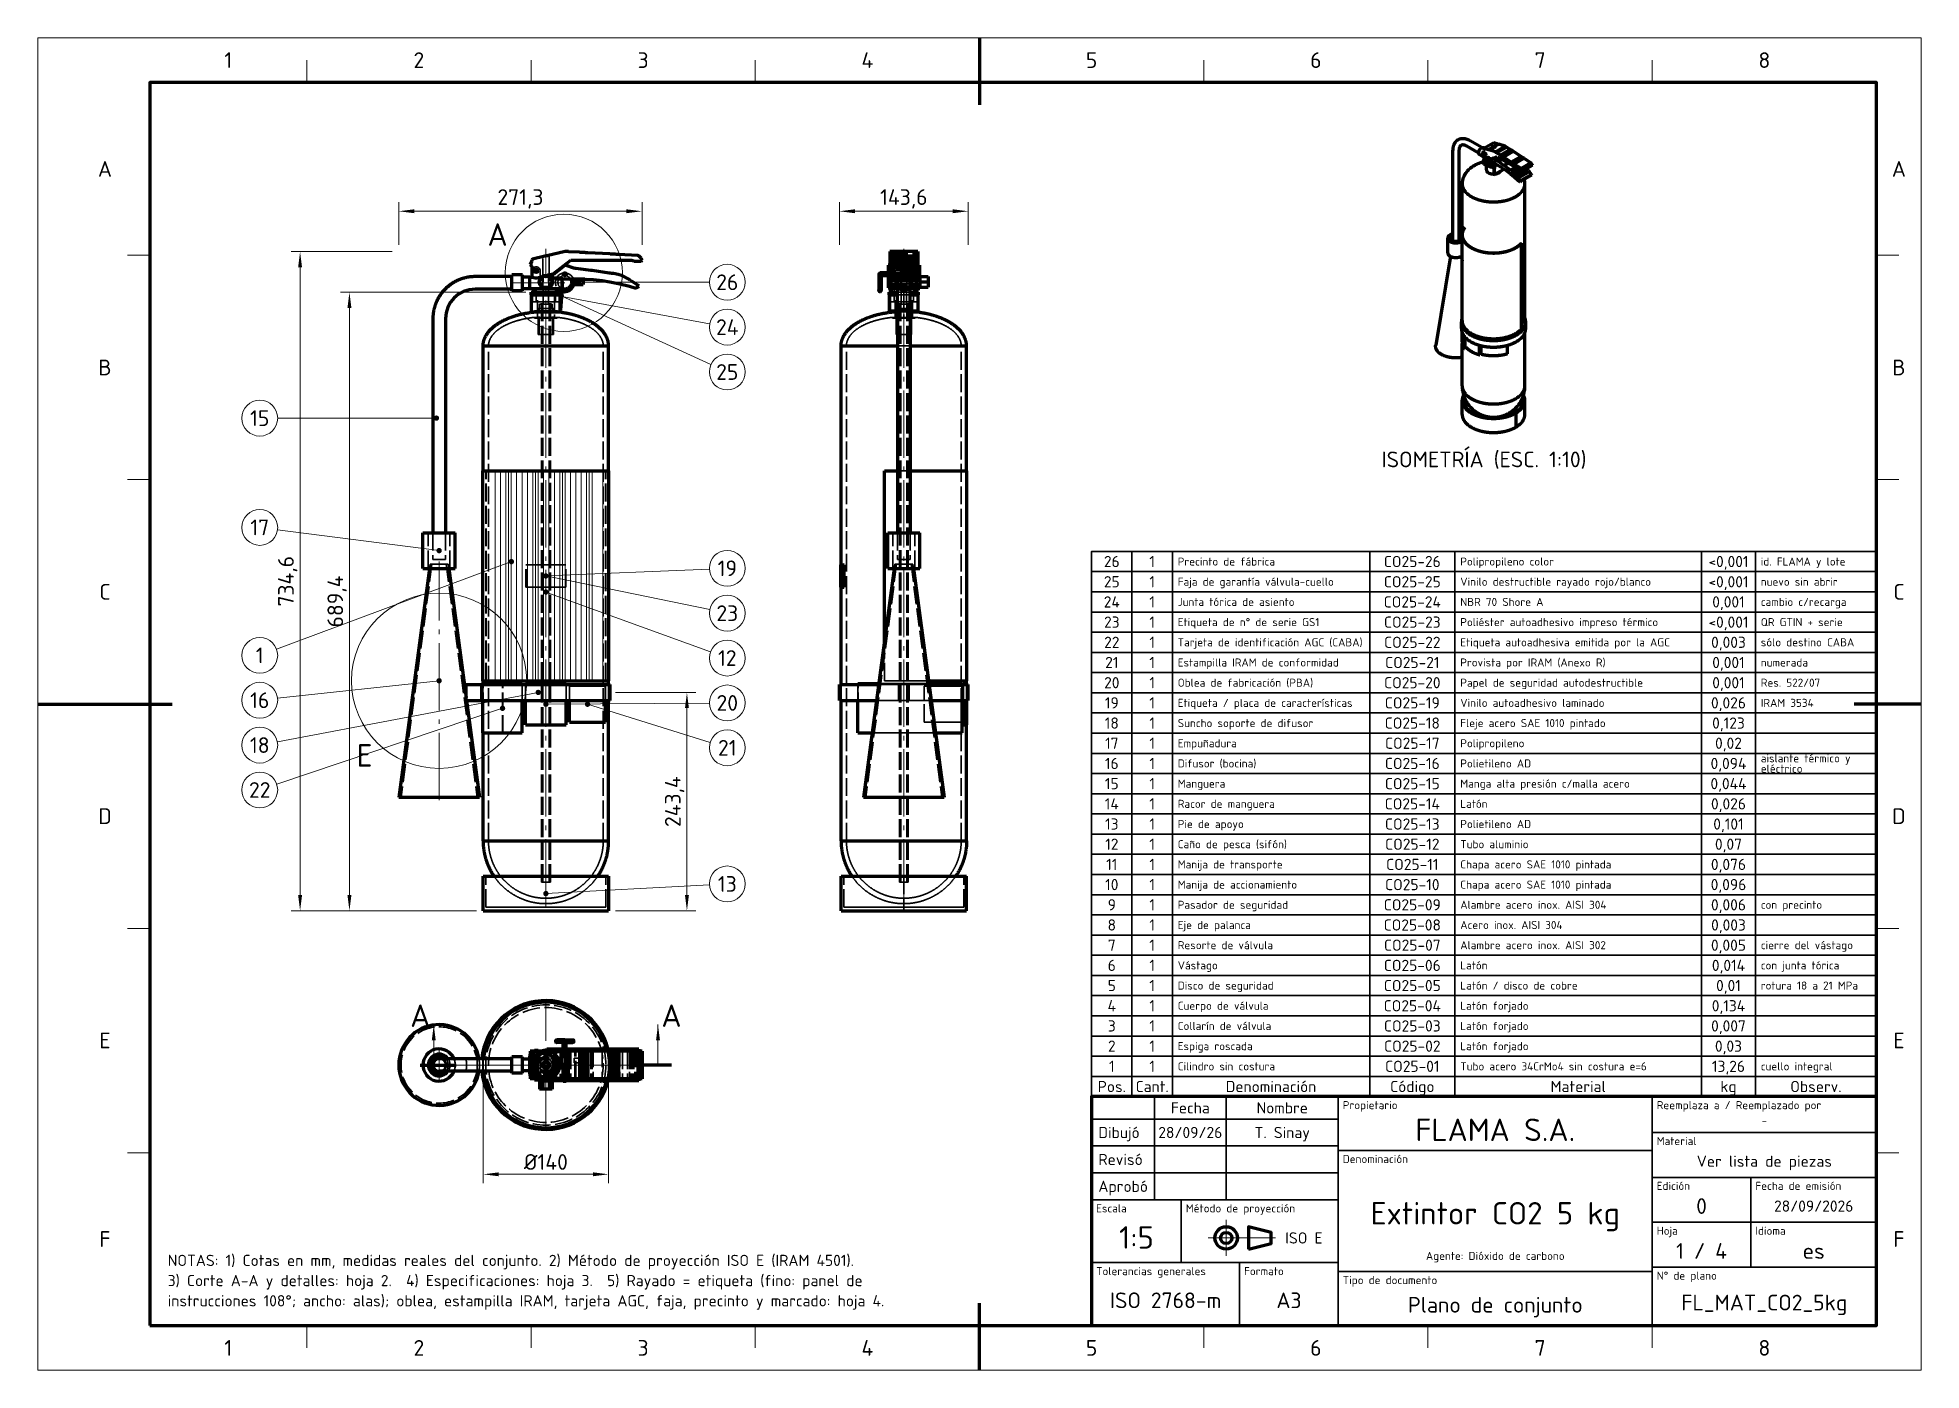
# Paper-space layout 'Hoja1_Conjunto' of a CAD drawing. Header units: millimetres. Extents: x 0 to 420, y 0 to 297.
# The model-space entities are those that its viewports show. They can reach past a viewport. Long polylines and large blocks are cut down to what shows.
import ezdxf
from ezdxf.enums import TextEntityAlignment as Align

# ---------------------------------------------------------------- set-up
doc = ezdxf.new("R2010")
doc.units = ezdxf.units.MM
doc.linetypes.add('IRAM-E-TRAZOS', pattern=[5, 4, -1])
doc.linetypes.add('IRAM-F-TRAZO-PUNTO', pattern=[20, 15, -2, 1, -2])
for name, color, linetype, lineweight in [('01-VISIBLE', 7, 'CONTINUOUS', 70), ('02-OCULTA', 4, 'IRAM-E-TRAZOS', 35), ('03-EJE', 1, 'IRAM-F-TRAZO-PUNTO', 18), ('04-COTA', 3, 'CONTINUOUS', 18), ('05-RAYADO', 8, 'CONTINUOUS', 18), ('06-TEXTO', 7, 'CONTINUOUS', 25), ('07-RECUADRO', 7, 'CONTINUOUS', 70), ('08-FINA', 5, 'CONTINUOUS', 18), ('10-ROTULO', 7, 'CONTINUOUS', 35), ('11-TEXTO-ROTULO', 7, 'CONTINUOUS', 25)]:
    doc.layers.add(name, color=color, linetype=linetype, lineweight=lineweight)
doc.styles.add('ISO3098', font='isocpeur.ttf')
doc.dimstyles.new('FLAMA-IRAM', dxfattribs={"dimtxt": 3.5, "dimasz": 3.5, "dimexe": 2, "dimexo": 1.5, "dimgap": 1, "dimtad": 1, "dimdec": 1, "dimtxsty": 'ISO3098', "dimblk": 'IRAM_FLECHA', "dimblk1": 'IRAM_FLECHA', "dimblk2": 'IRAM_FLECHA', "dimcen": 2.5, "dimclrd": 256, "dimclre": 256, "dimclrt": 256, "dimazin": 3, "dimtfac": 1, "dimtmove": 0, "dimatfit": 3, "dimlwd": 18, "dimlwe": 18})

psp = doc.layouts.new('Hoja1_Conjunto')

msp = doc.modelspace()

# ---------------------------------------------------------------- texts
at = {"layer": '06-TEXTO', "style": 'ISO3098'}
for s, height, p in [('1', 3.5, (42.5, 292)), ('2', 3.5, (85, 292)), ('3', 3.5, (135, 292)), ('4', 3.5, (185, 292)), ('5', 3.5, (235, 292)), ('6', 3.5, (285, 292)), ('7', 3.5, (335, 292)), ('8', 3.5, (385, 292)), ('A', 3.5, (15, 267.75)), ('A', 3.5, (415, 267.75)), ('A', 5, (102.547, 253.122)), ('26', 3.5, (153.767, 242.496)), ('24', 3.5, (153.767, 232.496)), ('B', 3.5, (15, 223.5)), ('25', 3.5, (153.767, 222.496)), ('B', 3.5, (415, 223.5)), ('15', 3.5, (49.513, 212.213)), ('ISOMETRÍA (ESC. 1:10)', 3.5, (322.5, 203.008)), ('17', 3.5, (49.513, 187.859)), ('19', 3.5, (153.767, 178.74)), ('C', 3.5, (15, 173.5)), ('C', 3.5, (415, 173.5)), ('23', 3.5, (153.767, 168.74)), ('1', 3.5, (49.513, 159.338)), ('12', 3.5, (153.767, 158.74)), ('16', 3.5, (49.513, 149.338)), ('20', 3.5, (153.767, 148.74)), ('18', 3.5, (49.513, 139.338)), ('E', 5, (72.872, 137.04)), ('21', 3.5, (153.767, 138.74)), ('22', 3.5, (49.513, 129.338)), ('D', 3.5, (15, 123.5)), ('D', 3.5, (415, 123.5)), ('13', 3.5, (153.767, 108.4)), ('A', 5, (85.313, 79.041)), ('A', 5, (141.313, 79.041)), ('E', 3.5, (15, 73.5)), ('E', 3.5, (415, 73.5)), ('F', 3.5, (15, 29.25)), ('F', 3.5, (415, 29.25)), ('1', 3.5, (42.5, 5)), ('2', 3.5, (85, 5)), ('3', 3.5, (135, 5)), ('4', 3.5, (185, 5)), ('5', 3.5, (235, 5)), ('6', 3.5, (285, 5)), ('7', 3.5, (335, 5)), ('8', 3.5, (385, 5))]:
    msp.add_text(s, height=height, dxfattribs=at).set_placement(p, align=Align.MIDDLE_CENTER)
for s, p in [('NOTAS: 1) Cotas en mm, medidas reales del conjunto. 2) Método de proyección ISO E (IRAM 4501).', (29, 22.5)), ('3) Corte A-A y detalles: hoja 2.  4) Especificaciones: hoja 3.  5) Rayado = etiqueta (fino: panel de', (29, 18)), ('instrucciones 108°; ancho: alas); oblea, estampilla IRAM, tarjeta AGC, faja, precinto y marcado: hoja 4.', (29, 13.5))]:
    msp.add_text(s, height=2.5, dxfattribs=at).set_placement(p, align=Align.BOTTOM_LEFT)
at = {"layer": '11-TEXTO-ROTULO', "style": 'ISO3098'}
for s, height, p in [('26', 2.5, (239.5, 180.25)), ('1', 2.5, (248.5, 180.25)), ('CO25-26', 2.5, (306.5, 180.25)), ('<0,001', 2.5, (377, 180.25)), ('25', 2.5, (239.5, 175.75)), ('1', 2.5, (248.5, 175.75)), ('CO25-25', 2.5, (306.5, 175.75)), ('<0,001', 2.5, (377, 175.75)), ('24', 2.5, (239.5, 171.25)), ('1', 2.5, (248.5, 171.25)), ('CO25-24', 2.5, (306.5, 171.25)), ('0,001', 2.5, (377, 171.25)), ('23', 2.5, (239.5, 166.75)), ('1', 2.5, (248.5, 166.75)), ('CO25-23', 2.5, (306.5, 166.75)), ('<0,001', 2.5, (377, 166.75)), ('22', 2.5, (239.5, 162.25)), ('1', 2.5, (248.5, 162.25)), ('CO25-22', 2.5, (306.5, 162.25)), ('0,003', 2.5, (377, 162.25)), ('21', 2.5, (239.5, 157.75)), ('1', 2.5, (248.5, 157.75)), ('CO25-21', 2.5, (306.5, 157.75)), ('0,001', 2.5, (377, 157.75)), ('20', 2.5, (239.5, 153.25)), ('1', 2.5, (248.5, 153.25)), ('CO25-20', 2.5, (306.5, 153.25)), ('0,001', 2.5, (377, 153.25)), ('19', 2.5, (239.5, 148.75)), ('1', 2.5, (248.5, 148.75)), ('CO25-19', 2.5, (306.5, 148.75)), ('0,026', 2.5, (377, 148.75)), ('18', 2.5, (239.5, 144.25)), ('1', 2.5, (248.5, 144.25)), ('CO25-18', 2.5, (306.5, 144.25)), ('0,123', 2.5, (377, 144.25)), ('17', 2.5, (239.5, 139.75)), ('1', 2.5, (248.5, 139.75)), ('CO25-17', 2.5, (306.5, 139.75)), ('0,02', 2.5, (377, 139.75)), ('16', 2.5, (239.5, 135.25)), ('1', 2.5, (248.5, 135.25)), ('CO25-16', 2.5, (306.5, 135.25)), ('0,094', 2.5, (377, 135.25)), ('15', 2.5, (239.5, 130.75)), ('1', 2.5, (248.5, 130.75)), ('CO25-15', 2.5, (306.5, 130.75)), ('0,044', 2.5, (377, 130.75)), ('14', 2.5, (239.5, 126.25)), ('1', 2.5, (248.5, 126.25)), ('CO25-14', 2.5, (306.5, 126.25)), ('0,026', 2.5, (377, 126.25)), ('13', 2.5, (239.5, 121.75)), ('1', 2.5, (248.5, 121.75)), ('CO25-13', 2.5, (306.5, 121.75)), ('0,101', 2.5, (377, 121.75)), ('12', 2.5, (239.5, 117.25)), ('1', 2.5, (248.5, 117.25)), ('CO25-12', 2.5, (306.5, 117.25)), ('0,07', 2.5, (377, 117.25)), ('11', 2.5, (239.5, 112.75)), ('1', 2.5, (248.5, 112.75)), ('CO25-11', 2.5, (306.5, 112.75)), ('0,076', 2.5, (377, 112.75)), ('10', 2.5, (239.5, 108.25)), ('1', 2.5, (248.5, 108.25)), ('CO25-10', 2.5, (306.5, 108.25)), ('0,096', 2.5, (377, 108.25)), ('9', 2.5, (239.5, 103.75)), ('1', 2.5, (248.5, 103.75)), ('CO25-09', 2.5, (306.5, 103.75)), ('0,006', 2.5, (377, 103.75)), ('8', 2.5, (239.5, 99.25)), ('1', 2.5, (248.5, 99.25)), ('CO25-08', 2.5, (306.5, 99.25)), ('0,003', 2.5, (377, 99.25)), ('7', 2.5, (239.5, 94.75)), ('1', 2.5, (248.5, 94.75)), ('CO25-07', 2.5, (306.5, 94.75)), ('0,005', 2.5, (377, 94.75)), ('6', 2.5, (239.5, 90.25)), ('1', 2.5, (248.5, 90.25)), ('CO25-06', 2.5, (306.5, 90.25)), ('0,014', 2.5, (377, 90.25)), ('5', 2.5, (239.5, 85.75)), ('1', 2.5, (248.5, 85.75)), ('CO25-05', 2.5, (306.5, 85.75)), ('0,01', 2.5, (377, 85.75)), ('4', 2.5, (239.5, 81.25)), ('1', 2.5, (248.5, 81.25)), ('CO25-04', 2.5, (306.5, 81.25)), ('0,134', 2.5, (377, 81.25)), ('3', 2.5, (239.5, 76.75)), ('1', 2.5, (248.5, 76.75)), ('CO25-03', 2.5, (306.5, 76.75)), ('0,007', 2.5, (377, 76.75)), ('2', 2.5, (239.5, 72.25)), ('1', 2.5, (248.5, 72.25)), ('CO25-02', 2.5, (306.5, 72.25)), ('0,03', 2.5, (377, 72.25)), ('1', 2.5, (239.5, 67.75)), ('1', 2.5, (248.5, 67.75)), ('CO25-01', 2.5, (306.5, 67.75)), ('13,26', 2.5, (377, 67.75)), ('Pos.', 2.5, (239.5, 63.25)), ('Cant.', 2.5, (248.5, 63.25)), ('Denominación', 2.5, (275, 63.25)), ('Código', 2.5, (306.5, 63.25)), ('Material', 2.5, (343.5, 63.25)), ('kg', 2.5, (377, 63.25)), ('Observ.', 2.5, (396.5, 63.25)), ('Fecha', 2.5, (257, 58.5)), ('Nombre', 2.5, (277.5, 58.5)), ('FLAMA S.A.', 5, (325, 53.6)), ('-', 1.8, (385, 55.6)), ('28/09/26', 2.5, (257, 53)), ('T. Sinay', 2.5, (277.5, 53)), ('Ver lista de piezas', 2.5, (385, 46.6)), ('0', 3.5, (371, 36.6)), ('28/09/2026', 2.5, (396, 36.6)), ('Extintor CO2 5 kg', 5, (325, 35)), ('1:5', 5, (245, 29.6)), ('Agente: Dióxido de carbono', 1.8, (325, 25.5)), ('1 / 4', 3.5, (371, 26.6)), ('es', 3.5, (396, 26.6)), ('ISO 2768-m', 3.5, (251.5, 15.6)), ('A3', 3.5, (279, 15.6)), ('FL_MAT_CO2_5kg', 3.5, (385, 15.1)), ('Plano de conjunto', 3.5, (325, 14.6))]:
    msp.add_text(s, height=height, dxfattribs=at).set_placement(p, align=Align.MIDDLE_CENTER)
for s, height, p in [('Precinto de fábrica', 1.8, (254.2, 180.25)), ('Polipropileno color', 1.8, (317.2, 180.25)), ('id. FLAMA y lote', 1.8, (384.2, 180.25)), ('Faja de garantía válvula-cuello', 1.8, (254.2, 175.75)), ('Vinilo destructible rayado rojo/blanco', 1.8, (317.2, 175.75)), ('nuevo sin abrir', 1.8, (384.2, 175.75)), ('Junta tórica de asiento', 1.8, (254.2, 171.25)), ('NBR 70 Shore A', 1.8, (317.2, 171.25)), ('cambio c/recarga', 1.8, (384.2, 171.25)), ('Etiqueta de n° de serie GS1', 1.8, (254.2, 166.75)), ('Poliéster autoadhesivo impreso térmico', 1.8, (317.2, 166.75)), ('QR GTIN + serie', 1.8, (384.2, 166.75)), ('Tarjeta de identificación AGC (CABA)', 1.8, (254.2, 162.25)), ('Etiqueta autoadhesiva emitida por la AGC', 1.8, (317.2, 162.25)), ('sólo destino CABA', 1.8, (384.2, 162.25)), ('Estampilla IRAM de conformidad', 1.8, (254.2, 157.75)), ('Provista por IRAM (Anexo R)', 1.8, (317.2, 157.75)), ('numerada', 1.8, (384.2, 157.75)), ('Oblea de fabricación (PBA)', 1.8, (254.2, 153.25)), ('Papel de seguridad autodestructible', 1.8, (317.2, 153.25)), ('Res. 522/07', 1.8, (384.2, 153.25)), ('Etiqueta / placa de características', 1.8, (254.2, 148.75)), ('Vinilo autoadhesivo laminado', 1.8, (317.2, 148.75)), ('IRAM 3534', 1.8, (384.2, 148.75)), ('Suncho soporte de difusor', 1.8, (254.2, 144.25)), ('Fleje acero SAE 1010 pintado', 1.8, (317.2, 144.25)), ('Empuñadura', 1.8, (254.2, 139.75)), ('Polipropileno', 1.8, (317.2, 139.75)), ('Difusor (bocina)', 1.8, (254.2, 135.25)), ('Polietileno AD', 1.8, (317.2, 135.25)), ('aislante térmico y', 1.8, (384.2, 136.4)), ('eléctrico', 1.8, (384.2, 134.1)), ('Manguera', 1.8, (254.2, 130.75)), ('Manga alta presión c/malla acero', 1.8, (317.2, 130.75)), ('Racor de manguera', 1.8, (254.2, 126.25)), ('Latón', 1.8, (317.2, 126.25)), ('Pie de apoyo', 1.8, (254.2, 121.75)), ('Polietileno AD', 1.8, (317.2, 121.75)), ('Caño de pesca (sifón)', 1.8, (254.2, 117.25)), ('Tubo aluminio', 1.8, (317.2, 117.25)), ('Manija de transporte', 1.8, (254.2, 112.75)), ('Chapa acero SAE 1010 pintada', 1.8, (317.2, 112.75)), ('Manija de accionamiento', 1.8, (254.2, 108.25)), ('Chapa acero SAE 1010 pintada', 1.8, (317.2, 108.25)), ('Pasador de seguridad', 1.8, (254.2, 103.75)), ('Alambre acero inox. AISI 304', 1.8, (317.2, 103.75)), ('con precinto', 1.8, (384.2, 103.75)), ('Eje de palanca', 1.8, (254.2, 99.25)), ('Acero inox. AISI 304', 1.8, (317.2, 99.25)), ('Resorte de válvula', 1.8, (254.2, 94.75)), ('Alambre acero inox. AISI 302', 1.8, (317.2, 94.75)), ('cierre del vástago', 1.8, (384.2, 94.75)), ('Vástago', 1.8, (254.2, 90.25)), ('Latón', 1.8, (317.2, 90.25)), ('con junta tórica', 1.8, (384.2, 90.25)), ('Disco de seguridad', 1.8, (254.2, 85.75)), ('Latón / disco de cobre', 1.8, (317.2, 85.75)), ('rotura 18 a 21 MPa', 1.8, (384.2, 85.75)), ('Cuerpo de válvula', 1.8, (254.2, 81.25)), ('Latón forjado', 1.8, (317.2, 81.25)), ('Collarín de válvula', 1.8, (254.2, 76.75)), ('Latón forjado', 1.8, (317.2, 76.75)), ('Espiga roscada', 1.8, (254.2, 72.25)), ('Latón forjado', 1.8, (317.2, 72.25)), ('Cilindro sin costura', 1.8, (254.2, 67.75)), ('Tubo acero 34CrMo4 sin costura e=6', 1.8, (317.2, 67.75)), ('cuello integral', 1.8, (384.2, 67.75)), ('Dibujó', 2.5, (236.5, 53)), ('Revisó', 2.5, (236.5, 47)), ('Aprobó', 2.5, (236.5, 41))]:
    msp.add_text(s, height=height, dxfattribs=at).set_placement(p, align=Align.MIDDLE_LEFT)
for s, p in [('Propietario', (291, 60)), ('Reemplaza a / Reemplazado por', (361, 60)), ('Material', (361, 52)), ('Denominación', (291, 48)), ('Edición', (361, 42)), ('Fecha de emisión', (383, 42)), ('Escala', (236, 37)), ('Método de proyección', (256, 37)), ('Hoja', (361, 32)), ('Idioma', (383, 32)), ('Tolerancias generales', (236, 23)), ('Formato', (269, 23)), ('Tipo de documento', (291, 21)), ('N° de plano', (361, 22))]:
    msp.add_text(s, height=1.8, dxfattribs=at).set_placement(p, align=Align.TOP_LEFT)
msp.add_text('ISO E', height=2.5, dxfattribs=at).set_placement((286.5, 29.5), align=Align.MIDDLE_RIGHT)

# ---------------------------------------------------------------- blocks, each defined once
blk = doc.blocks.new('IRAM_FLECHA')
blk.add_solid([(0, 0), (-1, 0.125), (-1, -0.125)])

# ---------------------------------------------------------------- dimensions: what is measured, and where the dimension line sits
at = {"layer": '04-COTA'}
for base, p1, p2, override in [((80.513, 258.318), (80.513, 249.318), (134.767, 249.318), {"dimlfac": 5}), ((178.767, 258.318), (178.767, 249.318), (207.487, 249.318), {"dimlfac": 5}), ((99.313, 43.682), (99.313, 68.041), (127.313, 68.041), {"dimlfac": 5, "dimpost": '%%c<>'})]:
    msp.add_linear_dim(base=base, p1=p1, p2=p2, dimstyle='FLAMA-IRAM', override=override, dxfattribs=at).render()
for base, p1, p2 in [((58.513, 102.4), (80.513, 102.4), (80.513, 249.318)), ((69.513, 102.4), (99.313, 102.4), (110.313, 240.276)), ((144.767, 102.4), (127.313, 102.4), (127.313, 151.08))]:
    msp.add_linear_dim(base=base, p1=p1, p2=p2, angle=90, dimstyle='FLAMA-IRAM', override={"dimlfac": 5}, dxfattribs=at).render()

# ---------------------------------------------------------------- hatches: boundary and pattern name
at = {"layer": '05-RAYADO'}
h = msp.add_hatch(dxfattribs=at)
h.set_pattern_fill('ANSI31', scale=0.94488, angle=45)
h.paths.add_polyline_path([(126.628, 153.642), (126.628, 200.434), (99.998, 200.434), (99.998, 153.642)])
h = msp.add_hatch(dxfattribs=at)
h.set_pattern_fill('ANSI31', scale=0.377953, angle=45)
h.paths.add_polyline_path([(124.639, 153.642), (124.639, 200.434), (101.987, 200.434), (101.987, 153.642)])
at = {"layer": '08-FINA'}
h = msp.add_hatch(color=7, dxfattribs=at)
h.dxf.hatch_style = 1
edge = h.paths.add_edge_path()
edge.add_arc((113.313, 239.976), 0.6, 0, 360)
h = msp.add_hatch(color=7, dxfattribs=at)
h.dxf.hatch_style = 1
edge = h.paths.add_edge_path()
edge.add_arc((116.739, 239.455), 0.6, 0, 360)
h = msp.add_hatch(color=7, dxfattribs=at)
h.dxf.hatch_style = 1
edge = h.paths.add_edge_path()
edge.add_arc((120.593, 242.496), 0.6, 0, 360)
h = msp.add_hatch(color=7, dxfattribs=at)
h.dxf.hatch_style = 1
edge = h.paths.add_edge_path()
edge.add_arc((88.913, 212.213), 0.6, 0, 360)
h = msp.add_hatch(color=7, dxfattribs=at)
h.dxf.hatch_style = 1
edge = h.paths.add_edge_path()
edge.add_arc((89.513, 182.68), 0.6, 0, 360)
h = msp.add_hatch(color=7, dxfattribs=at)
h.dxf.hatch_style = 1
edge = h.paths.add_edge_path()
edge.add_arc((105.613, 180.225), 0.6, 0, 360)
h = msp.add_hatch(color=7, dxfattribs=at)
h.dxf.hatch_style = 1
edge = h.paths.add_edge_path()
edge.add_arc((113.313, 177.038), 0.6, 0, 360)
h = msp.add_hatch(color=7, dxfattribs=at)
h.dxf.hatch_style = 1
edge = h.paths.add_edge_path()
edge.add_arc((113.313, 177.038), 0.6, 0, 360)
h = msp.add_hatch(color=7, dxfattribs=at)
h.dxf.hatch_style = 1
edge = h.paths.add_edge_path()
edge.add_arc((113.313, 173.458), 0.6, 0, 360)
h = msp.add_hatch(color=7, dxfattribs=at)
h.dxf.hatch_style = 1
edge = h.paths.add_edge_path()
edge.add_arc((89.513, 153.68), 0.6, 0, 360)
h = msp.add_hatch(color=7, dxfattribs=at)
h.dxf.hatch_style = 1
edge = h.paths.add_edge_path()
edge.add_arc((111.6, 151.08), 0.6, 0, 360)
h = msp.add_hatch(color=7, dxfattribs=at)
h.dxf.hatch_style = 1
edge = h.paths.add_edge_path()
edge.add_arc((103.649, 147.542), 0.6, 0, 360)
h = msp.add_hatch(color=7, dxfattribs=at)
h.dxf.hatch_style = 1
edge = h.paths.add_edge_path()
edge.add_arc((113.313, 148.442), 0.6, 0, 360)
h = msp.add_hatch(color=7, dxfattribs=at)
h.dxf.hatch_style = 1
edge = h.paths.add_edge_path()
edge.add_arc((122.602, 148.442), 0.6, 0, 360)
h = msp.add_hatch(color=7, dxfattribs=at)
h.dxf.hatch_style = 1
edge = h.paths.add_edge_path()
edge.add_arc((113.313, 106.25), 0.6, 0, 360)
h = msp.add_hatch(color=7, dxfattribs=at)
h.dxf.hatch_style = 1
h.paths.add_polyline_path([(88.313, 77.041), (87.876, 73.541), (88.751, 73.541)])
h = msp.add_hatch(color=7, dxfattribs=at)
h.dxf.hatch_style = 1
h.paths.add_polyline_path([(138.313, 77.041), (137.876, 73.541), (138.751, 73.541)])

# ---------------------------------------------------------------- linework, layer by layer
at = {"layer": '01-VISIBLE'}
for p, q in [((322.004, 272.499), (319.381, 274.013)), ((324.671, 273.585), (322.479, 272.319)), ((325.641, 273.288), (324.671, 273.585)), ((325.641, 273.288), (324.781, 272.792)), ((325.677, 273.267), (324.825, 272.776)), ((325.761, 273.246), (324.908, 272.753)), ((325.797, 273.239), (324.934, 272.741)), ((325.677, 273.267), (325.641, 273.288)), ((325.713, 273.218), (325.677, 273.267)), ((325.797, 273.239), (325.761, 273.246)), ((327.222, 272.79), (325.797, 273.239)), ((315.502, 271.774), (315.502, 251.744)), ((316.902, 271.774), (316.902, 251.744)), ((321.304, 271.286), (318.681, 272.801)), ((322.335, 270.46), (321.487, 270.95)), ((322.46, 269.819), (322.213, 269.467)), ((322.213, 269.467), (322.46, 268.83)), ((322.389, 272.157), (322.293, 271.936)), ((322.293, 271.936), (322.413, 271.714)), ((322.597, 272.387), (322.387, 272.508)), ((322.413, 272.281), (322.389, 272.157)), ((322.479, 272.319), (322.413, 272.281)), ((322.413, 271.714), (322.413, 270.775)), ((322.413, 270.775), (322.479, 270.66)), ((322.48, 270.659), (322.458, 270.672)), ((323.096, 270.187), (322.46, 269.819)), ((322.955, 269.534), (322.46, 269.819)), ((322.46, 268.83), (322.955, 268.544)), ((323.449, 272.022), (322.479, 272.319)), ((322.479, 270.66), (322.683, 270.488)), ((322.52, 269.854), (322.52, 270.626)), ((322.591, 271.217), (322.662, 271.258)), ((322.683, 270.488), (322.814, 270.412)), ((322.791, 270.87), (322.862, 270.911)), ((322.814, 270.412), (323.165, 270.31)), ((323.591, 269.901), (322.955, 269.534)), ((323.202, 268.896), (322.955, 269.534)), ((323.591, 268.911), (322.955, 268.544)), ((322.955, 268.544), (323.202, 268.896)), ((323.163, 270.311), (322.969, 270.199)), ((323.591, 269.901), (323.096, 270.187)), ((323.839, 269.263), (323.202, 268.896)), ((324.308, 272.518), (323.449, 272.022)), ((323.485, 272.001), (323.449, 272.022)), ((324.336, 272.493), (323.485, 272.001)), ((323.521, 271.953), (323.485, 272.001)), ((323.569, 271.981), (323.521, 271.953)), ((323.632, 270.135), (323.526, 270.074)), ((323.954, 269.936), (323.526, 270.074)), ((324.422, 272.473), (323.569, 271.981)), ((323.605, 271.974), (323.569, 271.981)), ((323.839, 269.263), (323.591, 269.901)), ((323.591, 268.911), (323.839, 269.263)), ((324.468, 272.472), (323.605, 271.974)), ((325.03, 271.524), (323.605, 271.974)), ((323.632, 270.135), (324.06, 269.997)), ((323.65, 270.17), (324.108, 270.038)), ((324.002, 269.063), (323.719, 268.899)), ((323.783, 270.132), (323.732, 270.102)), ((323.752, 269.789), (324.002, 269.645)), ((323.846, 268.973), (324.617, 268.528)), ((324.06, 269.997), (323.954, 269.936)), ((324.086, 269.929), (323.954, 269.936)), ((324.002, 269.645), (324.008, 269.566)), ((324.008, 269.566), (324.074, 269.452)), ((324.06, 269.997), (324.183, 269.991)), ((324.074, 269.452), (326.205, 268.208)), ((324.9, 270.205), (324.086, 269.929)), ((324.477, 270.155), (324.086, 269.929)), ((324.108, 270.038), (325.484, 270.474)), ((324.133, 269.993), (324.335, 270.11)), ((324.138, 269.993), (324.348, 270.114)), ((324.142, 269.993), (324.358, 270.117)), ((324.146, 269.993), (324.366, 270.12)), ((324.148, 269.993), (324.371, 270.121)), ((324.456, 270.148), (324.183, 269.991)), ((324.335, 270.039), (325.006, 270.266)), ((324.335, 270.039), (324.608, 270.196)), ((324.749, 269.516), (324.784, 269.537)), ((324.831, 268.952), (324.881, 268.981)), ((324.831, 268.952), (324.845, 268.944)), ((324.831, 268.299), (324.831, 268.952)), ((324.845, 268.944), (324.895, 268.972)), ((324.845, 268.944), (324.845, 268.29)), ((324.9, 270.205), (325.006, 270.266)), ((325.666, 269.473), (324.9, 270.205)), ((324.909, 269.239), (324.944, 269.259)), ((325.006, 270.266), (325.018, 270.255)), ((325.291, 270.412), (325.018, 270.255)), ((325.03, 271.524), (327.222, 272.79)), ((325.293, 271.372), (325.03, 271.524)), ((325.293, 271.372), (327.485, 272.638)), ((325.305, 271.351), (325.293, 271.372)), ((325.305, 271.351), (327.497, 272.617)), ((326.167, 270.812), (325.305, 271.351)), ((325.484, 270.474), (330.274, 267.709)), ((325.666, 269.473), (326.442, 269.921)), ((325.75, 269.424), (325.666, 269.473)), ((325.75, 269.424), (326.526, 269.872)), ((326.935, 268.533), (325.75, 269.424)), ((328.359, 272.078), (326.167, 270.812)), ((326.179, 270.792), (326.167, 270.812)), ((328.371, 272.058), (326.179, 270.792)), ((326.394, 270.668), (326.179, 270.792)), ((328.586, 271.933), (326.394, 270.668)), ((326.406, 270.647), (326.394, 270.668)), ((328.598, 271.912), (326.406, 270.647)), ((326.61, 270.529), (326.406, 270.647)), ((328.802, 271.795), (326.61, 270.529)), ((326.622, 270.508), (326.61, 270.529)), ((328.814, 271.774), (326.622, 270.508)), ((326.826, 270.391), (326.622, 270.508)), ((329.018, 271.656), (326.826, 270.391)), ((326.838, 270.37), (326.826, 270.391)), ((329.03, 271.636), (326.838, 270.37)), ((328.574, 269.271), (326.838, 270.37)), ((327.891, 269.084), (326.935, 268.533)), ((327.975, 269.036), (327.019, 268.484)), ((327.485, 272.638), (327.222, 272.79)), ((327.497, 272.617), (327.485, 272.638)), ((328.359, 272.078), (327.497, 272.617)), ((328.371, 272.058), (328.359, 272.078)), ((328.586, 271.933), (328.371, 272.058)), ((330.766, 270.536), (328.574, 269.271)), ((328.586, 269.25), (328.574, 269.271)), ((328.598, 271.912), (328.586, 271.933)), ((330.778, 270.515), (328.586, 269.25)), ((328.801, 269.125), (328.586, 269.25)), ((328.802, 271.795), (328.598, 271.912)), ((330.993, 270.391), (328.801, 269.125)), ((328.813, 269.104), (328.801, 269.125)), ((328.814, 271.774), (328.802, 271.795)), ((331.005, 270.37), (328.813, 269.104)), ((329.016, 268.987), (328.813, 269.104)), ((329.018, 271.656), (328.814, 271.774)), ((331.208, 270.253), (329.016, 268.987)), ((329.028, 268.966), (329.016, 268.987)), ((329.03, 271.636), (329.018, 271.656)), ((331.22, 270.232), (329.028, 268.966)), ((329.232, 268.849), (329.028, 268.966)), ((330.766, 270.536), (329.03, 271.636)), ((331.424, 270.114), (329.232, 268.849)), ((329.244, 268.828), (329.232, 268.849)), ((331.436, 270.094), (329.244, 268.828)), ((330.765, 267.867), (329.244, 268.828)), ((332.957, 269.133), (330.765, 267.867)), ((330.778, 270.515), (330.766, 270.536)), ((330.993, 270.391), (330.778, 270.515)), ((333.04, 269.043), (330.848, 267.778)), ((331.005, 270.37), (330.993, 270.391)), ((331.208, 270.253), (331.005, 270.37)), ((331.22, 270.232), (331.208, 270.253)), ((331.424, 270.114), (331.22, 270.232)), ((331.436, 270.094), (331.424, 270.114)), ((332.957, 269.133), (331.436, 270.094)), ((333.04, 269.043), (332.957, 269.133)), ((333.226, 268.722), (333.04, 269.043)), ((323.017, 267.54), (323.017, 268.579)), ((324.69, 266.437), (324.831, 268.299)), ((324.704, 266.427), (324.69, 266.437)), ((324.845, 268.29), (324.704, 266.427)), ((326.825, 267.652), (324.704, 266.427)), ((325.458, 268.644), (324.845, 268.29)), ((326.205, 268.208), (326.217, 268.187)), ((326.217, 268.187), (326.457, 268.048)), ((326.457, 268.048), (326.469, 268.027)), ((326.469, 268.027), (327.103, 267.62)), ((326.836, 267.792), (326.825, 267.652)), ((327.019, 268.484), (326.935, 268.533)), ((328.372, 267.468), (327.019, 268.484)), ((327.103, 267.62), (327.821, 267.109)), ((327.821, 267.109), (328.432, 266.645)), ((329.531, 268.137), (328.372, 267.468)), ((328.456, 267.42), (328.372, 267.468)), ((328.432, 266.645), (329.211, 266.016)), ((329.615, 268.089), (328.456, 267.42)), ((328.552, 267.337), (328.456, 267.42)), ((329.735, 268.02), (328.552, 267.337)), ((328.707, 267.247), (328.552, 267.337)), ((329.89, 267.93), (328.707, 267.247)), ((329.091, 266.928), (328.707, 267.247)), ((330.355, 267.659), (329.091, 266.928)), ((329.414, 266.618), (329.091, 266.928)), ((329.211, 266.016), (329.977, 265.352)), ((330.728, 267.377), (329.414, 266.618)), ((329.821, 266.161), (329.414, 266.618)), ((332.296, 267.59), (329.821, 266.161)), ((329.965, 265.981), (329.821, 266.161)), ((332.439, 267.41), (329.965, 265.981)), ((330.037, 265.857), (329.965, 265.981)), ((329.977, 265.352), (330.396, 264.958)), ((332.512, 267.286), (330.037, 265.857)), ((330.18, 265.663), (330.037, 265.857)), ((332.655, 267.092), (330.18, 265.663)), ((330.636, 265.069), (330.18, 265.663)), ((330.274, 267.709), (330.298, 267.709)), ((330.298, 267.709), (330.394, 267.625)), ((330.394, 267.625), (330.453, 267.536)), ((330.396, 264.958), (330.468, 264.917)), ((330.453, 267.536), (331.04, 267.197)), ((330.468, 264.917), (330.624, 264.896)), ((330.624, 264.896), (330.713, 264.934)), ((333.11, 266.498), (330.636, 265.069)), ((330.713, 264.934), (330.636, 265.069)), ((333.188, 266.363), (330.713, 264.934)), ((330.848, 267.778), (330.765, 267.867)), ((331.034, 267.456), (330.848, 267.778)), ((333.226, 268.722), (331.034, 267.456)), ((331.106, 267.235), (331.034, 267.456)), ((331.04, 267.197), (331.106, 267.235)), ((333.298, 268.5), (331.106, 267.235)), ((332.296, 267.59), (332.101, 267.809)), ((332.439, 267.41), (332.296, 267.59)), ((332.512, 267.286), (332.439, 267.41)), ((332.655, 267.092), (332.512, 267.286)), ((333.11, 266.498), (332.655, 267.092)), ((333.188, 266.363), (333.11, 266.498)), ((333.298, 268.5), (333.226, 268.722)), ((317.617, 253.071), (317.617, 264.447)), ((331.617, 233.283), (331.617, 264.447)), ((314.402, 249.048), (314.402, 252.314)), ((317.587, 233.969), (317.587, 253.071)), ((113.109, 248.302), (110.367, 247.658)), ((113.211, 248.302), (113.109, 248.302)), ((113.313, 248.234), (113.211, 248.302)), ((113.449, 248.37), (113.313, 248.234)), ((113.551, 248.404), (113.449, 248.37)), ((117.581, 249.318), (113.551, 248.404)), ((118.325, 249.318), (117.581, 249.318)), ((118.359, 249.284), (118.325, 249.318)), ((120.797, 249.182), (118.359, 249.284)), ((120.831, 249.15), (120.797, 249.182)), ((121.441, 249.15), (120.831, 249.15)), ((121.475, 249.116), (121.441, 249.15)), ((122.051, 249.116), (121.475, 249.116)), ((122.085, 249.082), (122.051, 249.116)), ((122.661, 249.082), (122.085, 249.082)), ((122.695, 249.048), (122.661, 249.082)), ((127.605, 248.81), (122.695, 249.048)), ((127.639, 248.776), (127.605, 248.81)), ((128.249, 248.776), (127.639, 248.776)), ((128.283, 248.742), (128.249, 248.776)), ((128.857, 248.742), (128.283, 248.742)), ((128.891, 248.708), (128.857, 248.742)), ((129.467, 248.708), (128.891, 248.708)), ((129.501, 248.674), (129.467, 248.708)), ((133.803, 248.472), (129.501, 248.674)), ((134.039, 248.37), (133.803, 248.472)), ((134.565, 247.846), (134.039, 248.37)), ((134.767, 247.404), (134.565, 247.846)), ((196.227, 249.318), (190.027, 249.318)), ((190.027, 249.318), (190.027, 248.404)), ((190.027, 248.404), (192.469, 248.404)), ((190.027, 248.404), (190.027, 248.37)), ((190.027, 248.37), (190.027, 248.302)), ((190.027, 248.37), (192.44, 248.37)), ((190.027, 248.302), (190.027, 247.658)), ((190.027, 248.302), (192.457, 248.302)), ((193.785, 248.404), (196.227, 248.404)), ((193.797, 248.302), (196.227, 248.302)), ((193.814, 248.37), (196.227, 248.37)), ((196.227, 249.318), (196.227, 248.404)), ((196.227, 248.404), (196.227, 248.37)), ((196.227, 248.37), (196.227, 248.302)), ((196.227, 248.302), (196.227, 247.658)), ((315.002, 248.274), (311.723, 228.475)), ((317.403, 248.274), (317.587, 247.162)), ((330.854, 251.236), (330.88, 251.229)), ((330.88, 232.126), (330.88, 251.229)), ((105.733, 243.746), (97.513, 243.746)), ((108.133, 244.146), (105.733, 244.146)), ((109.713, 243.656), (108.133, 243.656)), ((109.713, 241.096), (109.713, 243.656)), ((110.113, 247.134), (109.841, 246.456)), ((109.841, 246.456), (110.181, 246.084)), ((110.181, 247.472), (110.113, 247.134)), ((110.367, 247.658), (110.181, 247.472)), ((110.181, 246.084), (110.181, 243.782)), ((110.181, 243.782), (110.367, 243.594)), ((110.267, 243.656), (110.267, 243.696)), ((111.315, 243.46), (112.306, 243.708)), ((112.613, 243.809), (111.913, 242.596)), ((112.099, 243.656), (112.252, 243.656)), ((114.013, 243.809), (112.613, 243.809)), ((113.678, 244.051), (114.973, 244.374)), ((114.939, 244.306), (113.727, 244.038)), ((114.713, 242.596), (114.013, 243.809)), ((114.368, 243.662), (115.075, 243.662)), ((114.374, 243.656), (115.076, 243.656)), ((115.311, 244.476), (114.939, 244.306)), ((114.939, 244.306), (115.286, 244.465)), ((114.973, 244.374), (118.867, 247.388)), ((115.075, 243.662), (115.091, 243.476)), ((117.615, 246.304), (115.311, 244.476)), ((119.781, 245.594), (117.615, 246.304)), ((118.867, 247.388), (132.413, 247.388)), ((120.019, 245.594), (119.781, 245.594)), ((123.371, 245.086), (120.019, 245.594)), ((123.609, 245.086), (123.371, 245.086)), ((127.435, 244.51), (123.609, 245.086)), ((127.673, 244.51), (127.435, 244.51)), ((127.943, 244.442), (127.673, 244.51)), ((128.383, 244.442), (127.943, 244.442)), ((129.467, 244.204), (128.383, 244.442)), ((130.381, 243.9), (129.467, 244.204)), ((131.533, 243.358), (130.381, 243.9)), ((132.413, 247.388), (132.481, 247.422)), ((132.481, 247.422), (132.753, 247.354)), ((132.753, 247.354), (132.921, 247.218)), ((132.921, 247.218), (134.581, 247.218)), ((134.581, 247.218), (134.767, 247.404)), ((189.627, 244.596), (187.827, 244.596)), ((189.627, 243.956), (188.107, 243.956)), ((189.927, 246.304), (189.627, 246.304)), ((189.627, 246.304), (189.627, 244.476)), ((189.627, 244.476), (190.027, 244.476)), ((189.627, 244.476), (189.627, 244.306)), ((189.627, 244.306), (189.927, 244.306)), ((189.627, 244.306), (189.627, 244.036)), ((189.627, 244.036), (189.927, 244.036)), ((189.627, 244.036), (189.627, 243.848)), ((189.627, 243.848), (190.027, 243.848)), ((189.627, 243.848), (189.627, 243.662)), ((189.627, 243.662), (189.627, 243.476)), ((189.627, 243.662), (190.027, 243.662)), ((190.027, 245.434), (189.827, 245.434)), ((190.027, 244.634), (189.827, 244.634)), ((189.927, 245.434), (189.927, 246.304)), ((189.927, 246.293), (190.027, 246.293)), ((189.927, 244.465), (190.027, 244.465)), ((189.927, 244.306), (189.927, 244.465)), ((189.927, 244.036), (189.927, 244.306)), ((190.027, 244.28), (189.927, 244.28)), ((190.027, 244.272), (189.927, 244.272)), ((190.027, 244.266), (189.927, 244.266)), ((190.027, 244.262), (189.927, 244.262)), ((190.027, 244.258), (189.927, 244.258)), ((189.927, 243.905), (189.927, 244.036)), ((190.027, 243.905), (189.927, 243.905)), ((190.027, 247.658), (190.027, 247.472)), ((190.027, 247.658), (196.227, 247.658)), ((190.027, 247.472), (190.027, 247.134)), ((190.027, 247.472), (196.227, 247.472)), ((190.027, 247.134), (190.027, 246.456)), ((190.027, 247.134), (196.227, 247.134)), ((190.027, 246.456), (190.027, 246.084)), ((190.027, 246.456), (196.227, 246.456)), ((190.027, 246.084), (190.027, 243.782)), ((190.027, 246.084), (196.227, 246.084)), ((190.027, 243.782), (190.027, 243.594)), ((190.027, 243.782), (192.042, 243.782)), ((190.927, 243.656), (190.927, 243.696)), ((191.935, 243.696), (190.927, 243.696)), ((191.893, 243.656), (191.127, 243.656)), ((191.893, 243.656), (191.127, 243.656)), ((194.212, 243.782), (196.227, 243.782)), ((195.327, 243.696), (194.319, 243.696)), ((195.127, 243.656), (194.361, 243.656)), ((195.127, 243.656), (194.361, 243.656)), ((195.327, 243.656), (195.327, 243.696)), ((196.227, 247.658), (196.227, 247.472)), ((196.227, 247.472), (196.227, 247.134)), ((196.227, 247.134), (196.227, 246.456)), ((196.227, 246.456), (196.227, 246.084)), ((196.227, 246.293), (196.327, 246.293)), ((196.227, 246.084), (196.227, 243.782)), ((196.427, 245.434), (196.227, 245.434)), ((196.427, 244.634), (196.227, 244.634)), ((196.227, 244.476), (196.627, 244.476)), ((196.227, 244.465), (196.327, 244.465)), ((196.327, 244.28), (196.227, 244.28)), ((196.327, 244.272), (196.227, 244.272)), ((196.327, 244.266), (196.227, 244.266)), ((196.327, 244.262), (196.227, 244.262)), ((196.327, 244.258), (196.227, 244.258)), ((196.227, 244.096), (196.727, 244.096)), ((196.227, 243.782), (196.227, 243.594)), ((196.627, 246.304), (196.327, 246.304)), ((196.327, 245.434), (196.327, 246.304)), ((196.327, 244.306), (196.327, 244.465)), ((196.327, 244.096), (196.327, 244.306)), ((196.327, 244.306), (196.627, 244.306)), ((196.627, 246.304), (196.627, 244.476)), ((196.727, 244.596), (196.627, 244.596)), ((196.627, 244.476), (196.627, 244.306)), ((196.627, 244.306), (196.627, 244.096)), ((196.727, 243.809), (198.527, 243.809)), ((198.527, 243.809), (198.527, 242.596)), ((105.733, 240.946), (97.513, 240.946)), ((108.133, 240.546), (105.733, 240.546)), ((109.913, 241.036), (108.133, 241.036)), ((110.033, 239.676), (110.033, 240.276)), ((110.113, 235.876), (110.113, 239.676)), ((110.367, 243.594), (110.943, 243.46)), ((110.513, 241.096), (113.313, 241.096)), ((110.593, 240.276), (110.593, 241.096)), ((110.943, 243.46), (111.315, 243.46)), ((111.913, 242.596), (112.613, 241.384)), ((112.613, 241.384), (114.013, 241.384)), ((113.313, 241.096), (116.113, 241.096)), ((114.013, 241.384), (114.713, 242.596)), ((115.091, 243.476), (115.277, 243.29)), ((115.277, 243.29), (121.305, 243.256)), ((116.033, 240.276), (116.033, 241.096)), ((116.513, 235.876), (116.513, 239.676)), ((116.519, 236.276), (116.919, 241.036)), ((116.959, 241.035), (116.559, 236.273)), ((116.593, 239.676), (116.593, 240.276)), ((116.913, 241.096), (116.913, 243.281)), ((116.919, 242.636), (116.959, 242.636)), ((116.919, 241.036), (116.919, 242.636)), ((116.959, 242.636), (116.959, 241.035)), ((119.593, 242.996), (121.593, 242.996)), ((119.593, 241.996), (121.593, 241.996)), ((121.305, 243.256), (121.339, 243.222)), ((121.339, 243.222), (122.017, 243.222)), ((122.017, 243.222), (122.051, 243.188)), ((122.051, 243.188), (123.845, 243.086)), ((123.845, 243.086), (125.877, 242.85)), ((125.877, 242.85), (127.605, 242.578)), ((127.605, 242.578), (129.807, 242.138)), ((129.807, 242.138), (131.973, 241.596)), ((131.939, 243.12), (131.533, 243.358)), ((132.143, 242.918), (131.939, 243.12)), ((131.973, 241.596), (133.159, 241.224)), ((132.549, 242.646), (132.143, 242.918)), ((133.837, 241.834), (132.549, 242.646)), ((133.159, 241.224), (133.363, 241.224)), ((133.363, 241.224), (133.803, 241.394)), ((133.803, 241.394), (134.057, 241.614)), ((134.057, 241.614), (133.837, 241.834)), ((189.627, 243.476), (190.027, 243.476)), ((189.627, 243.476), (189.627, 243.29)), ((189.627, 243.29), (190.327, 243.29)), ((189.627, 243.29), (189.627, 243.256)), ((189.627, 243.256), (189.627, 243.222)), ((189.627, 243.256), (190.327, 243.256)), ((189.627, 243.222), (189.627, 243.188)), ((189.627, 243.222), (190.327, 243.222)), ((189.627, 243.188), (189.627, 243.086)), ((189.627, 243.188), (190.327, 243.188)), ((189.627, 243.086), (189.627, 242.85)), ((189.627, 243.086), (190.327, 243.086)), ((189.627, 242.85), (189.627, 242.578)), ((189.627, 242.85), (190.327, 242.85)), ((189.627, 242.578), (189.627, 242.138)), ((189.627, 242.578), (190.127, 242.578)), ((189.627, 242.138), (189.627, 241.596)), ((189.627, 242.138), (190.127, 242.138)), ((189.627, 241.596), (189.627, 241.224)), ((189.627, 241.596), (190.127, 241.596)), ((189.627, 241.224), (190.127, 241.224)), ((189.847, 239.676), (189.847, 240.276)), ((189.927, 235.876), (189.927, 239.676)), ((190.027, 243.594), (190.027, 243.46)), ((190.027, 243.594), (190.34, 243.594)), ((190.027, 243.46), (190.327, 243.46)), ((190.327, 242.636), (190.127, 242.636)), ((190.127, 241.036), (190.127, 242.636)), ((190.407, 241.036), (190.127, 241.036)), ((190.127, 240.276), (190.127, 241.036)), ((190.327, 241.096), (190.327, 243.56)), ((190.407, 240.276), (190.407, 241.096)), ((191.727, 241.096), (191.127, 241.096)), ((195.127, 241.096), (194.527, 241.096)), ((195.847, 240.276), (195.847, 241.096)), ((196.127, 241.036), (195.847, 241.036)), ((195.914, 243.594), (196.227, 243.594)), ((195.927, 241.096), (195.927, 243.56)), ((195.927, 243.46), (196.227, 243.46)), ((195.927, 241.096), (196.727, 241.096)), ((196.127, 241.036), (196.127, 241.096)), ((196.127, 240.276), (196.127, 241.036)), ((196.227, 243.594), (196.227, 243.46)), ((196.327, 235.876), (196.327, 239.676)), ((196.407, 239.676), (196.407, 240.276)), ((196.727, 242.596), (198.527, 242.596)), ((196.727, 241.384), (198.527, 241.384)), ((198.527, 242.596), (198.527, 241.384)), ((110.811, 235.876), (110.811, 235.876)), ((115.815, 235.876), (115.815, 235.876)), ((116.559, 236.273), (116.519, 236.276)), ((190.625, 235.876), (190.625, 235.876)), ((195.629, 235.876), (195.629, 235.876)), ((88.113, 234.346), (88.113, 186.68)), ((90.913, 234.346), (90.913, 186.68)), ((191.727, 234.346), (191.727, 186.68)), ((194.527, 234.346), (194.527, 186.68)), ((317.437, 232.188), (317.437, 233.657)), ((317.587, 233.657), (317.587, 233.724)), ((317.587, 229.233), (317.587, 231.345)), ((318.168, 232.151), (318.141, 232.144)), ((318.141, 232.078), (318.141, 232.144)), ((318.168, 232.041), (318.168, 232.151)), ((318.335, 231.941), (318.308, 231.933)), ((318.308, 231.867), (318.308, 231.933)), ((331.617, 219.418), (331.617, 231.265)), ((331.797, 232.188), (331.797, 233.657)), ((99.313, 200.434), (99.313, 228.3)), ((127.313, 200.434), (127.313, 228.3)), ((179.127, 179.538), (179.127, 228.3)), ((207.127, 200.434), (207.127, 228.3)), ((317.617, 219.418), (317.617, 228.858)), ((318.141, 227.653), (318.141, 230.397)), ((318.168, 227.66), (318.141, 227.653)), ((318.168, 227.66), (318.168, 230.364)), ((318.308, 228.177), (318.308, 230.209)), ((321.529, 230.097), (321.516, 230.081)), ((321.516, 230.015), (321.516, 230.081)), ((321.516, 226.325), (321.516, 228.449)), ((321.529, 230.011), (321.529, 230.097)), ((321.529, 226.341), (321.529, 228.445)), ((321.881, 226.474), (321.881, 228.355)), ((327.722, 226.571), (327.722, 228.45)), ((321.529, 226.341), (321.516, 226.325)), ((317.617, 213.049), (317.617, 216.192)), ((331.617, 213.049), (331.617, 216.192)), ((329.566, 213.335), (329.566, 210.191)), ((99.253, 153.642), (99.253, 200.434)), ((127.373, 153.642), (127.373, 200.434)), ((188.782, 162.262), (188.782, 200.434)), ((207.187, 153.642), (207.187, 200.434)), ((85.913, 178.68), (85.913, 186.68)), ((93.113, 178.68), (93.113, 186.68)), ((189.527, 178.68), (189.527, 186.68)), ((196.727, 178.68), (196.727, 186.68)), ((87.378, 178.68), (80.513, 127.68)), ((91.648, 178.68), (95.527, 149.864)), ((179.067, 174.538), (179.067, 179.538)), ((179.787, 174.538), (179.787, 179.538)), ((179.844, 179.538), (179.787, 179.538)), ((179.844, 174.538), (179.844, 179.538)), ((190.992, 178.68), (184.127, 127.68)), ((195.262, 178.68), (202.127, 127.68)), ((179.127, 152.88), (179.127, 174.538)), ((179.844, 174.538), (179.787, 174.538)), ((95.527, 152.88), (99.003, 152.88)), ((95.527, 149.28), (95.527, 152.88)), ((99.003, 149.28), (99.003, 152.88)), ((99.253, 152.88), (99.253, 153.042)), ((99.313, 153.042), (99.313, 153.642)), ((108.023, 152.88), (108.023, 153.042)), ((108.046, 153.042), (108.023, 153.042)), ((108.046, 152.88), (108.046, 153.042)), ((108.776, 152.88), (108.776, 153.042)), ((117.85, 152.88), (117.85, 153.042)), ((127.313, 152.88), (127.313, 153.642)), ((127.673, 149.28), (127.673, 152.88)), ((178.767, 149.28), (178.767, 152.88)), ((182.896, 152.88), (182.896, 153.042)), ((206.154, 152.88), (206.154, 153.042)), ((206.378, 153.042), (206.435, 153.042)), ((206.378, 152.88), (206.378, 153.042)), ((206.435, 152.88), (206.435, 153.042)), ((207.127, 153.042), (207.127, 153.642)), ((207.187, 152.88), (207.187, 153.042)), ((207.487, 149.28), (207.487, 152.88)), ((95.527, 149.28), (99.003, 149.28)), ((95.605, 149.28), (98.513, 127.68)), ((99.253, 142.042), (99.253, 149.28)), ((108.023, 142.042), (108.023, 149.28)), ((108.046, 142.042), (108.046, 149.28)), ((108.776, 143.842), (108.776, 149.28)), ((117.85, 143.842), (117.85, 149.28)), ((118.58, 144.442), (118.58, 149.28)), ((118.603, 144.442), (118.603, 149.28)), ((126.624, 144.442), (126.624, 149.28)), ((127.313, 118), (127.313, 149.28)), ((179.127, 118), (179.127, 149.28)), ((182.896, 142.042), (182.896, 149.28)), ((206.154, 142.042), (206.154, 149.28)), ((206.378, 143.842), (206.378, 149.28)), ((206.435, 143.842), (206.435, 149.28)), ((207.187, 143.842), (207.187, 149.28)), ((118.58, 144.442), (118.603, 144.442)), ((206.378, 143.842), (206.435, 143.842)), ((207.127, 118), (207.127, 143.842)), ((99.313, 118), (99.313, 142.042)), ((108.046, 142.042), (108.023, 142.042)), ((99.313, 102.4), (99.313, 110.1)), ((127.313, 110.1), (127.313, 102.4)), ((179.127, 102.4), (179.127, 110.1)), ((207.127, 102.4), (207.127, 110.1)), ((108.89, 81.324), (108.871, 81.381)), ((117.736, 81.324), (117.755, 81.381)), ((103.71, 78.228), (103.669, 78.272)), ((99.998, 72.367), (99.941, 72.386)), ((113.719, 71.541), (113.533, 71.541)), ((113.533, 71.541), (113.533, 71.141)), ((113.719, 71.541), (113.719, 71.241)), ((114.939, 71.541), (113.719, 71.541)), ((114.939, 71.541), (114.939, 71.241)), ((115.311, 71.541), (114.939, 71.541)), ((117.615, 71.541), (115.311, 71.541)), ((115.311, 71.541), (115.311, 71.141)), ((117.193, 71.541), (117.193, 73.062)), ((117.615, 71.241), (117.615, 71.541)), ((119.781, 71.541), (117.615, 71.541)), ((117.833, 71.541), (117.833, 73.062)), ((119.781, 71.141), (119.781, 71.541)), ((120.019, 71.541), (119.781, 71.541)), ((120.019, 71.141), (120.019, 71.541)), ((123.371, 71.541), (120.019, 71.541)), ((123.371, 71.541), (123.371, 71.141)), ((123.609, 71.541), (123.371, 71.541)), ((123.609, 71.541), (123.609, 71.141)), ((127.435, 71.541), (123.609, 71.541)), ((126.628, 72.367), (126.685, 72.386)), ((127.435, 71.541), (127.435, 71.141)), ((127.673, 71.541), (127.435, 71.541)), ((127.673, 71.541), (127.673, 71.141)), ((127.943, 71.541), (127.673, 71.541)), ((127.943, 71.541), (127.943, 71.141)), ((128.383, 71.541), (127.943, 71.541)), ((128.383, 71.541), (128.383, 71.141)), ((129.467, 71.541), (128.383, 71.541)), ((129.467, 71.541), (129.467, 71.141)), ((130.381, 71.541), (129.467, 71.541)), ((130.381, 71.541), (130.381, 71.141)), ((131.533, 71.541), (130.381, 71.541)), ((131.533, 71.541), (131.533, 71.141)), ((131.939, 71.541), (131.533, 71.541)), ((131.939, 71.541), (131.939, 71.141)), ((132.143, 71.541), (131.939, 71.541)), ((132.143, 71.541), (132.143, 71.141)), ((132.549, 71.541), (132.143, 71.541)), ((132.549, 71.541), (132.549, 71.141)), ((133.837, 71.541), (132.549, 71.541)), ((133.837, 71.541), (133.837, 71.141)), ((134.057, 71.541), (133.837, 71.541)), ((134.057, 71.541), (134.057, 71.141)), ((105.733, 69.441), (97.513, 69.441)), ((108.133, 69.841), (105.733, 69.841)), ((109.713, 69.351), (108.133, 69.351)), ((109.713, 68.041), (109.713, 70.041)), ((109.713, 66.041), (109.713, 68.041)), ((109.841, 68.041), (109.713, 68.041)), ((110.113, 71.141), (109.841, 71.141)), ((109.841, 71.141), (109.841, 64.941)), ((110.181, 71.141), (110.113, 71.141)), ((110.113, 71.141), (110.113, 64.941)), ((110.367, 71.141), (110.181, 71.141)), ((110.181, 71.141), (110.181, 64.941)), ((113.109, 71.141), (110.367, 71.141)), ((110.367, 71.141), (110.367, 64.941)), ((110.767, 71.141), (110.767, 71.341)), ((111.567, 71.141), (111.567, 71.341)), ((113.211, 71.141), (113.109, 71.141)), ((113.109, 71.141), (113.109, 68.71)), ((113.109, 67.371), (113.109, 64.941)), ((113.313, 71.141), (113.211, 71.141)), ((113.211, 71.141), (113.211, 68.733)), ((113.211, 67.348), (113.211, 64.941)), ((113.449, 71.141), (113.313, 71.141)), ((113.313, 71.141), (113.313, 68.741)), ((113.313, 67.341), (113.313, 64.941)), ((113.551, 71.141), (113.449, 71.141)), ((113.449, 71.141), (113.449, 68.728)), ((113.449, 67.354), (113.449, 64.941)), ((117.581, 71.141), (113.551, 71.141)), ((113.551, 71.141), (113.551, 68.699)), ((113.551, 67.383), (113.551, 64.941)), ((113.589, 71.141), (113.589, 71.241)), ((113.589, 71.241), (113.719, 71.241)), ((113.719, 71.241), (114.939, 71.241)), ((114.939, 71.241), (115.286, 71.241)), ((115.002, 71.141), (115.002, 71.241)), ((115.014, 71.141), (115.014, 71.241)), ((115.025, 71.141), (115.025, 71.241)), ((115.036, 71.141), (115.036, 71.241)), ((115.046, 71.141), (115.046, 71.241)), ((115.286, 71.241), (115.286, 71.141)), ((115.717, 71.141), (115.717, 71.241)), ((115.717, 71.241), (117.615, 71.241)), ((117.581, 64.941), (117.581, 71.141)), ((118.325, 71.141), (117.581, 71.141)), ((117.615, 71.241), (117.648, 71.241)), ((117.648, 71.241), (117.648, 71.141)), ((118.325, 64.941), (118.325, 71.141)), ((118.359, 71.141), (118.325, 71.141)), ((120.797, 71.141), (118.359, 71.141)), ((118.359, 64.941), (118.359, 71.141)), ((120.831, 71.141), (120.797, 71.141)), ((120.797, 71.141), (120.797, 64.941)), ((121.441, 71.141), (120.831, 71.141)), ((120.831, 71.141), (120.831, 64.941)), ((121.475, 71.141), (121.441, 71.141)), ((121.441, 71.141), (121.441, 64.941)), ((122.051, 71.141), (121.475, 71.141)), ((121.475, 71.141), (121.475, 64.941)), ((122.085, 71.141), (122.051, 71.141)), ((122.051, 71.141), (122.051, 64.941)), ((122.661, 71.141), (122.085, 71.141)), ((122.085, 71.141), (122.085, 64.941)), ((122.695, 71.141), (122.661, 71.141)), ((122.661, 71.141), (122.661, 64.941)), ((127.605, 71.141), (122.695, 71.141)), ((122.695, 71.141), (122.695, 64.941)), ((127.639, 71.141), (127.605, 71.141)), ((127.605, 71.141), (127.605, 64.941)), ((128.249, 71.141), (127.639, 71.141)), ((127.639, 71.141), (127.639, 64.941)), ((128.283, 71.141), (128.249, 71.141)), ((128.249, 71.141), (128.249, 64.941)), ((128.857, 71.141), (128.283, 71.141)), ((128.283, 71.141), (128.283, 64.941)), ((128.891, 71.141), (128.857, 71.141)), ((128.857, 71.141), (128.857, 64.941)), ((129.467, 71.141), (128.891, 71.141)), ((128.891, 71.141), (128.891, 64.941)), ((129.501, 71.141), (129.467, 71.141)), ((129.467, 71.141), (129.467, 64.941)), ((133.803, 71.141), (129.501, 71.141)), ((129.501, 71.141), (129.501, 64.941)), ((134.039, 71.141), (133.803, 71.141)), ((133.803, 71.141), (133.803, 64.941)), ((134.565, 71.141), (134.039, 71.141)), ((134.039, 71.141), (134.039, 64.941)), ((134.767, 71.141), (134.565, 71.141)), ((134.565, 71.141), (134.565, 64.941)), ((134.767, 71.141), (134.767, 64.941)), ((105.733, 66.641), (97.513, 66.641)), ((108.133, 66.241), (105.733, 66.241)), ((109.713, 66.731), (108.133, 66.731)), ((110.113, 64.941), (109.841, 64.941)), ((110.181, 64.941), (110.113, 64.941)), ((110.367, 64.941), (110.181, 64.941)), ((113.109, 64.941), (110.367, 64.941)), ((110.767, 64.741), (110.767, 64.941)), ((111.567, 64.741), (111.567, 64.941)), ((111.813, 64.941), (111.813, 64.441)), ((111.913, 64.441), (111.913, 62.641)), ((112.613, 64.441), (112.613, 62.641)), ((113.211, 64.941), (113.109, 64.941)), ((113.313, 64.941), (113.211, 64.941)), ((113.449, 64.941), (113.313, 64.941)), ((113.551, 64.941), (113.449, 64.941)), ((117.581, 64.941), (113.551, 64.941)), ((113.727, 64.841), (114.939, 64.841)), ((113.727, 64.841), (113.727, 64.541)), ((114.939, 64.541), (113.727, 64.541)), ((113.891, 64.941), (113.891, 64.841)), ((114.013, 64.441), (114.013, 62.641)), ((114.713, 64.441), (114.713, 62.641)), ((114.813, 64.541), (114.813, 64.441)), ((114.939, 64.841), (115.286, 64.841)), ((114.939, 64.841), (114.939, 64.541)), ((115.311, 64.541), (114.939, 64.541)), ((115.002, 64.841), (115.002, 64.941)), ((115.014, 64.841), (115.014, 64.941)), ((115.025, 64.841), (115.025, 64.941)), ((115.036, 64.841), (115.036, 64.941)), ((115.046, 64.841), (115.046, 64.941)), ((115.286, 64.941), (115.286, 64.841)), ((115.311, 64.941), (115.311, 64.541)), ((117.615, 64.541), (115.311, 64.541)), ((115.717, 64.841), (115.717, 64.941)), ((115.717, 64.841), (117.615, 64.841)), ((117.193, 64.441), (117.193, 64.541)), ((118.325, 64.941), (117.581, 64.941)), ((117.615, 64.541), (117.615, 64.841)), ((117.615, 64.841), (117.648, 64.841)), ((119.781, 64.541), (117.615, 64.541)), ((117.648, 64.941), (117.648, 64.841)), ((117.833, 64.441), (117.833, 64.541)), ((118.359, 64.941), (118.325, 64.941)), ((120.797, 64.941), (118.359, 64.941)), ((119.781, 64.541), (119.781, 64.941)), ((120.019, 64.541), (119.781, 64.541)), ((120.019, 64.541), (120.019, 64.941)), ((123.371, 64.541), (120.019, 64.541)), ((120.831, 64.941), (120.797, 64.941)), ((121.441, 64.941), (120.831, 64.941)), ((121.475, 64.941), (121.441, 64.941)), ((122.051, 64.941), (121.475, 64.941)), ((122.085, 64.941), (122.051, 64.941)), ((122.661, 64.941), (122.085, 64.941)), ((122.695, 64.941), (122.661, 64.941)), ((127.605, 64.941), (122.695, 64.941)), ((123.371, 64.941), (123.371, 64.541)), ((123.609, 64.541), (123.371, 64.541)), ((123.609, 64.941), (123.609, 64.541)), ((127.435, 64.541), (123.609, 64.541)), ((127.435, 64.941), (127.435, 64.541)), ((127.673, 64.541), (127.435, 64.541)), ((127.639, 64.941), (127.605, 64.941)), ((128.249, 64.941), (127.639, 64.941)), ((127.673, 64.941), (127.673, 64.541)), ((127.943, 64.541), (127.673, 64.541)), ((127.943, 64.941), (127.943, 64.541)), ((128.383, 64.541), (127.943, 64.541)), ((128.283, 64.941), (128.249, 64.941)), ((128.857, 64.941), (128.283, 64.941)), ((128.383, 64.941), (128.383, 64.541)), ((129.467, 64.541), (128.383, 64.541)), ((128.891, 64.941), (128.857, 64.941)), ((129.467, 64.941), (128.891, 64.941)), ((129.501, 64.941), (129.467, 64.941)), ((129.467, 64.941), (129.467, 64.541)), ((130.381, 64.541), (129.467, 64.541)), ((133.803, 64.941), (129.501, 64.941)), ((130.381, 64.941), (130.381, 64.541)), ((131.533, 64.541), (130.381, 64.541)), ((131.533, 64.941), (131.533, 64.541)), ((131.939, 64.541), (131.533, 64.541)), ((131.939, 64.941), (131.939, 64.541)), ((132.143, 64.541), (131.939, 64.541)), ((132.143, 64.941), (132.143, 64.541)), ((132.549, 64.541), (132.143, 64.541)), ((132.549, 64.941), (132.549, 64.541)), ((133.837, 64.541), (132.549, 64.541)), ((134.039, 64.941), (133.803, 64.941)), ((133.837, 64.941), (133.837, 64.541)), ((134.057, 64.541), (133.837, 64.541)), ((134.565, 64.941), (134.039, 64.941)), ((134.057, 64.941), (134.057, 64.541)), ((134.767, 64.941), (134.565, 64.941)), ((112.613, 62.641), (111.913, 62.641)), ((114.013, 62.641), (112.613, 62.641)), ((114.713, 62.641), (114.013, 62.641))]:
    msp.add_line(p, q, dxfattribs=at)
for points in [[(319.381, 274.013), (319.337, 274.038), (319.293, 274.062), (319.249, 274.086), (319.204, 274.11), (319.16, 274.132), (319.115, 274.155), (319.069, 274.176), (319.024, 274.197), (318.978, 274.218), (318.932, 274.238), (318.885, 274.257), (318.839, 274.276), (318.792, 274.294), (318.745, 274.311), (318.697, 274.328), (318.65, 274.344), (318.602, 274.359), (318.554, 274.374), (318.505, 274.387), (318.457, 274.4), (318.408, 274.413), (318.359, 274.424), (318.31, 274.435), (318.261, 274.445), (318.212, 274.453), (318.162, 274.462), (318.112, 274.469), (318.062, 274.475), (318.013, 274.48), (317.962, 274.485), (317.912, 274.488), (317.862, 274.491), (317.812, 274.492), (317.762, 274.492), (317.712, 274.492), (317.661, 274.49), (317.611, 274.488), (317.561, 274.484), (317.511, 274.479), (317.461, 274.473), (317.412, 274.466), (317.362, 274.458), (317.313, 274.448), (317.263, 274.438), (317.215, 274.426), (317.166, 274.414), (317.118, 274.4), (317.07, 274.385), (317.022, 274.369), (316.975, 274.351), (316.928, 274.333), (316.882, 274.313), (316.836, 274.293), (316.791, 274.271), (316.746, 274.248), (316.702, 274.224), (316.659, 274.199), (316.616, 274.172), (316.574, 274.145), (316.532, 274.117), (316.491, 274.088), (316.451, 274.057), (316.412, 274.026), (316.374, 273.994), (316.336, 273.961), (316.299, 273.927), (316.263, 273.892), (316.227, 273.856), (316.193, 273.82), (316.159, 273.782), (316.126, 273.744), (316.095, 273.706), (316.064, 273.666), (316.034, 273.626), (316.004, 273.585), (315.976, 273.543), (315.949, 273.501), (315.922, 273.459), (315.896, 273.416), (315.872, 273.372), (315.848, 273.328), (315.825, 273.283), (315.803, 273.238), (315.782, 273.192), (315.761, 273.146), (315.742, 273.1), (315.723, 273.053), (315.705, 273.007), (315.688, 272.959), (315.672, 272.912), (315.657, 272.864), (315.642, 272.816), (315.629, 272.767), (315.616, 272.719), (315.603, 272.67), (315.592, 272.621), (315.581, 272.572), (315.571, 272.523), (315.562, 272.474), (315.553, 272.424), (315.546, 272.375), (315.538, 272.325), (315.532, 272.275), (315.526, 272.225), (315.521, 272.175), (315.517, 272.125), (315.513, 272.075), (315.509, 272.025), (315.507, 271.975), (315.505, 271.925), (315.503, 271.874), (315.502, 271.824), (315.502, 271.774)], [(318.681, 272.801), (318.636, 272.826), (318.592, 272.85), (318.547, 272.874), (318.501, 272.896), (318.455, 272.918), (318.409, 272.939), (318.362, 272.959), (318.315, 272.977), (318.267, 272.995), (318.219, 273.012), (318.171, 273.027), (318.122, 273.041), (318.073, 273.053), (318.023, 273.065), (317.973, 273.074), (317.923, 273.082), (317.873, 273.087), (317.822, 273.091), (317.771, 273.092), (317.72, 273.091), (317.67, 273.088), (317.619, 273.081), (317.569, 273.072), (317.52, 273.059), (317.472, 273.042), (317.426, 273.022), (317.381, 272.999)], [(317.381, 272.999), (317.338, 272.972), (317.297, 272.941), (317.259, 272.908), (317.223, 272.872), (317.19, 272.833), (317.159, 272.793), (317.13, 272.751), (317.104, 272.707), (317.08, 272.663), (317.058, 272.617), (317.038, 272.57), (317.019, 272.523), (317.002, 272.475), (316.987, 272.427), (316.973, 272.378), (316.961, 272.328), (316.95, 272.279), (316.94, 272.229), (316.932, 272.179), (316.925, 272.129), (316.918, 272.078), (316.913, 272.028), (316.909, 271.977), (316.906, 271.926), (316.904, 271.876), (316.903, 271.825), (316.902, 271.774)], [(322.287, 269.276), (322.238, 269.263), (322.19, 269.25), (322.142, 269.237), (322.093, 269.223), (322.045, 269.209), (321.997, 269.195), (321.949, 269.181), (321.901, 269.166), (321.853, 269.152), (321.805, 269.136), (321.757, 269.121), (321.71, 269.105), (321.662, 269.089), (321.615, 269.073), (321.568, 269.056), (321.52, 269.039), (321.473, 269.022), (321.426, 269.005), (321.379, 268.987), (321.332, 268.969), (321.286, 268.951), (321.239, 268.932), (321.193, 268.913), (321.146, 268.894), (321.1, 268.875), (321.054, 268.855), (321.008, 268.835), (320.962, 268.814), (320.917, 268.794), (320.871, 268.773), (320.826, 268.752), (320.78, 268.73), (320.735, 268.708), (320.69, 268.686), (320.645, 268.664), (320.601, 268.641), (320.556, 268.618), (320.512, 268.595), (320.467, 268.571), (320.423, 268.547), (320.379, 268.523), (320.336, 268.498), (320.292, 268.473), (320.249, 268.448), (320.205, 268.423), (320.162, 268.397), (320.119, 268.371), (320.077, 268.345), (320.034, 268.318), (319.992, 268.291), (319.95, 268.264), (319.908, 268.236), (319.866, 268.208), (319.825, 268.18), (319.784, 268.151), (319.743, 268.123), (319.702, 268.093), (319.661, 268.064), (319.621, 268.034), (319.581, 268.004), (319.541, 267.973), (319.502, 267.943), (319.462, 267.912), (319.423, 267.88), (319.384, 267.849), (319.346, 267.816), (319.307, 267.784), (319.269, 267.751), (319.231, 267.718), (319.194, 267.685), (319.157, 267.652), (319.12, 267.618), (319.083, 267.583), (319.047, 267.549), (319.011, 267.514), (318.975, 267.479), (318.94, 267.443), (318.905, 267.407), (318.87, 267.371), (318.836, 267.334), (318.802, 267.298), (318.768, 267.261), (318.735, 267.223), (318.702, 267.185), (318.669, 267.147), (318.637, 267.109), (318.605, 267.07), (318.573, 267.031), (318.542, 266.992), (318.511, 266.952), (318.481, 266.912), (318.451, 266.872), (318.422, 266.831), (318.393, 266.79), (318.364, 266.749), (318.336, 266.708), (318.308, 266.666), (318.281, 266.624), (318.254, 266.582), (318.227, 266.539), (318.201, 266.496), (318.176, 266.453), (318.151, 266.409), (318.126, 266.366), (318.102, 266.322), (318.079, 266.277), (318.056, 266.233), (318.034, 266.188), (318.012, 266.143), (317.99, 266.097), (317.969, 266.052), (317.949, 266.006), (317.929, 265.96), (317.91, 265.914), (317.891, 265.867), (317.873, 265.82), (317.855, 265.773), (317.839, 265.726), (317.822, 265.679), (317.806, 265.631), (317.791, 265.583), (317.777, 265.535), (317.763, 265.487), (317.749, 265.439), (317.736, 265.39), (317.724, 265.342), (317.713, 265.293), (317.702, 265.244), (317.692, 265.195), (317.682, 265.146), (317.673, 265.096), (317.665, 265.047), (317.657, 264.997), (317.65, 264.948), (317.644, 264.898), (317.638, 264.848), (317.633, 264.798), (317.629, 264.748), (317.625, 264.698), (317.622, 264.648), (317.62, 264.598), (317.618, 264.548), (317.617, 264.498), (317.617, 264.447)], [(321.487, 270.95), (321.445, 270.978), (321.409, 271.013), (321.379, 271.054), (321.354, 271.098), (321.334, 271.144), (321.32, 271.192), (321.31, 271.242), (321.303, 271.292), (321.301, 271.342), (321.301, 271.393), (321.304, 271.443), (321.31, 271.493), (321.318, 271.543), (321.328, 271.592), (321.34, 271.641), (321.355, 271.69), (321.37, 271.737), (321.388, 271.785), (321.407, 271.831), (321.428, 271.877), (321.451, 271.922), (321.474, 271.967), (321.5, 272.011), (321.526, 272.053), (321.554, 272.095), (321.584, 272.136), (321.614, 272.176), (321.646, 272.215), (321.68, 272.253), (321.715, 272.29), (321.751, 272.325), (321.789, 272.358), (321.828, 272.39), (321.868, 272.42), (321.91, 272.448), (321.954, 272.473), (321.999, 272.496), (322.045, 272.516), (322.093, 272.532), (322.142, 272.543), (322.192, 272.55), (322.243, 272.55), (322.293, 272.544), (322.341, 272.53), (322.387, 272.508)], [(322.335, 270.46), (322.293, 270.489), (322.257, 270.525), (322.226, 270.566), (322.201, 270.61), (322.182, 270.658), (322.167, 270.707), (322.157, 270.757), (322.151, 270.808), (322.149, 270.859), (322.15, 270.91), (322.153, 270.961), (322.16, 271.012), (322.168, 271.062), (322.179, 271.112), (322.192, 271.162), (322.207, 271.211), (322.223, 271.259), (322.242, 271.307), (322.262, 271.354), (322.283, 271.401), (322.306, 271.446), (322.331, 271.491), (322.357, 271.535), (322.384, 271.578), (322.413, 271.621)], [(322.458, 270.672), (322.416, 270.703), (322.382, 270.743), (322.357, 270.788), (322.339, 270.837), (322.328, 270.888), (322.323, 270.94), (322.322, 270.992), (322.326, 271.044), (322.333, 271.096), (322.344, 271.147), (322.358, 271.197), (322.374, 271.247), (322.392, 271.295), (322.413, 271.343)], [(322.52, 270.418), (322.488, 270.418), (322.456, 270.42), (322.424, 270.426), (322.394, 270.434), (322.364, 270.445), (322.335, 270.46)], [(322.791, 270.87), (322.742, 270.862), (322.695, 270.878), (322.654, 270.907), (322.62, 270.944), (322.591, 270.986), (322.569, 271.031), (322.555, 271.08), (322.55, 271.13), (322.559, 271.179), (322.591, 271.217)], [(322.591, 271.217), (322.607, 271.224), (322.625, 271.226), (322.642, 271.225), (322.659, 271.221), (322.676, 271.215), (322.691, 271.207)], [(322.662, 271.258), (322.678, 271.264), (322.695, 271.267), (322.713, 271.266), (322.73, 271.262), (322.746, 271.256), (322.762, 271.248)], [(322.691, 271.207), (322.736, 271.172), (322.773, 271.129), (322.803, 271.08), (322.823, 271.027), (322.832, 270.971), (322.825, 270.915), (322.791, 270.87)], [(322.762, 271.248), (322.807, 271.213), (322.844, 271.17), (322.873, 271.121), (322.894, 271.068), (322.903, 271.012), (322.896, 270.955), (322.862, 270.911)], [(322.969, 270.199), (322.941, 270.179), (322.915, 270.157), (322.892, 270.131), (322.873, 270.103), (322.857, 270.072), (322.844, 270.041)], [(323.719, 268.899), (323.76, 268.929), (323.795, 268.967), (323.823, 269.01), (323.844, 269.056), (323.859, 269.105), (323.868, 269.155), (323.873, 269.206), (323.874, 269.257), (323.871, 269.308), (323.865, 269.359), (323.857, 269.409), (323.845, 269.459), (323.831, 269.508), (323.815, 269.557), (323.797, 269.605), (323.777, 269.652), (323.755, 269.698), (323.731, 269.743), (323.706, 269.788), (323.679, 269.831), (323.65, 269.873), (323.619, 269.914), (323.587, 269.953), (323.553, 269.992), (323.517, 270.028), (323.479, 270.063), (323.44, 270.096), (323.399, 270.126), (323.356, 270.154), (323.312, 270.179), (323.265, 270.2), (323.217, 270.217), (323.167, 270.228), (323.116, 270.234), (323.065, 270.231), (323.015, 270.219), (322.969, 270.199)], [(323.65, 270.17), (323.609, 270.204), (323.566, 270.235), (323.52, 270.264), (323.473, 270.288), (323.424, 270.309), (323.373, 270.324), (323.321, 270.334), (323.268, 270.335), (323.215, 270.328), (323.165, 270.31)], [(323.429, 268.817), (323.47, 268.787), (323.513, 268.759), (323.557, 268.732), (323.601, 268.707), (323.647, 268.684), (323.693, 268.662), (323.74, 268.641), (323.787, 268.622), (323.835, 268.604), (323.883, 268.588), (323.932, 268.573), (323.982, 268.559), (324.031, 268.546), (324.081, 268.534), (324.131, 268.523), (324.181, 268.514), (324.232, 268.506), (324.282, 268.498), (324.333, 268.492), (324.384, 268.487), (324.435, 268.483), (324.486, 268.48), (324.537, 268.478), (324.588, 268.477), (324.639, 268.477), (324.691, 268.478), (324.742, 268.48)], [(323.52, 268.87), (323.554, 268.865), (323.588, 268.864), (323.622, 268.867), (323.656, 268.874), (323.688, 268.884), (323.719, 268.899)], [(323.524, 268.869), (323.565, 268.839), (323.607, 268.811), (323.651, 268.784), (323.695, 268.759), (323.74, 268.736), (323.786, 268.715), (323.833, 268.695), (323.88, 268.677), (323.928, 268.66), (323.976, 268.644), (324.025, 268.63), (324.074, 268.617), (324.123, 268.605), (324.173, 268.595), (324.223, 268.585), (324.273, 268.577), (324.323, 268.57), (324.373, 268.564), (324.424, 268.559), (324.475, 268.556), (324.525, 268.553), (324.576, 268.552)], [(323.752, 269.789), (323.725, 269.834), (323.696, 269.877), (323.666, 269.919), (323.633, 269.96), (323.599, 270), (323.563, 270.037), (323.526, 270.074)], [(324.002, 269.063), (324.047, 269.096), (324.084, 269.138), (324.112, 269.186), (324.133, 269.238), (324.147, 269.292), (324.155, 269.347), (324.157, 269.403)], [(324.267, 272.585), (324.284, 272.636), (324.321, 272.675), (324.365, 272.706), (324.413, 272.73), (324.463, 272.75), (324.514, 272.766), (324.567, 272.779), (324.62, 272.788), (324.674, 272.793), (324.727, 272.794), (324.781, 272.792)], [(324.308, 272.518), (324.297, 272.527), (324.287, 272.536), (324.279, 272.547), (324.272, 272.559), (324.268, 272.572), (324.267, 272.585)], [(324.308, 272.518), (324.312, 272.514), (324.317, 272.509), (324.321, 272.505), (324.326, 272.501), (324.331, 272.497), (324.336, 272.493)], [(324.369, 272.443), (324.363, 272.451), (324.358, 272.459), (324.352, 272.467), (324.346, 272.476), (324.341, 272.484), (324.336, 272.493)], [(324.468, 272.472), (324.46, 272.472), (324.453, 272.472), (324.445, 272.472), (324.437, 272.472), (324.43, 272.473), (324.422, 272.473)], [(324.864, 272.555), (324.818, 272.532), (324.771, 272.513), (324.722, 272.498), (324.672, 272.486), (324.621, 272.477), (324.571, 272.472), (324.519, 272.47), (324.468, 272.472)], [(324.909, 269.239), (324.86, 269.234), (324.815, 269.256), (324.778, 269.29), (324.749, 269.331), (324.728, 269.377), (324.717, 269.426), (324.72, 269.476), (324.749, 269.516)], [(324.749, 269.516), (324.762, 269.521), (324.776, 269.524), (324.79, 269.523), (324.803, 269.52), (324.816, 269.515), (324.829, 269.508)], [(324.825, 272.776), (324.818, 272.779), (324.811, 272.781), (324.804, 272.784), (324.796, 272.787), (324.789, 272.789), (324.781, 272.792)], [(324.784, 269.537), (324.797, 269.542), (324.811, 269.544), (324.825, 269.543), (324.839, 269.54), (324.852, 269.535), (324.864, 269.529)], [(324.825, 272.776), (324.832, 272.768), (324.839, 272.76), (324.845, 272.752), (324.852, 272.745), (324.858, 272.737), (324.864, 272.728)], [(324.829, 269.508), (324.87, 269.475), (324.903, 269.433), (324.927, 269.386), (324.94, 269.334), (324.938, 269.282), (324.909, 269.239)], [(324.864, 272.728), (324.871, 272.733), (324.879, 272.737), (324.886, 272.741), (324.893, 272.745), (324.9, 272.749), (324.908, 272.753)], [(324.967, 272.679), (324.962, 272.651), (324.949, 272.627), (324.931, 272.605), (324.91, 272.586), (324.888, 272.57), (324.864, 272.555)], [(324.864, 269.529), (324.906, 269.496), (324.938, 269.454), (324.962, 269.406), (324.976, 269.355), (324.974, 269.302), (324.944, 269.259)], [(324.908, 272.753), (324.912, 272.752), (324.917, 272.75), (324.921, 272.748), (324.925, 272.746), (324.929, 272.743), (324.934, 272.741)], [(324.934, 272.741), (324.943, 272.733), (324.951, 272.724), (324.957, 272.713), (324.962, 272.702), (324.966, 272.691), (324.967, 272.679)], [(323.017, 267.54), (323.019, 267.49), (323.026, 267.441), (323.037, 267.392), (323.053, 267.344), (323.073, 267.298), (323.096, 267.254), (323.122, 267.211), (323.151, 267.17), (323.182, 267.131), (323.216, 267.094), (323.251, 267.059), (323.289, 267.025), (323.327, 266.993), (323.367, 266.963), (323.409, 266.935), (323.451, 266.908), (323.494, 266.882), (323.538, 266.858), (323.583, 266.836), (323.628, 266.814), (323.674, 266.794), (323.72, 266.775), (323.767, 266.758), (323.814, 266.741), (323.862, 266.726), (323.91, 266.712), (323.959, 266.698), (324.007, 266.686), (324.056, 266.675), (324.105, 266.665), (324.154, 266.656), (324.204, 266.648), (324.253, 266.641), (324.303, 266.635), (324.353, 266.629), (324.403, 266.625), (324.453, 266.622), (324.503, 266.619), (324.553, 266.617), (324.603, 266.617), (324.653, 266.617), (324.703, 266.618)], [(323.157, 268.66), (323.192, 268.623), (323.229, 268.587), (323.267, 268.554), (323.307, 268.522), (323.349, 268.491), (323.391, 268.463), (323.435, 268.435), (323.479, 268.41), (323.524, 268.386), (323.57, 268.363), (323.617, 268.341), (323.664, 268.321), (323.711, 268.302), (323.759, 268.285), (323.808, 268.268), (323.857, 268.253), (323.906, 268.238), (323.955, 268.225), (324.005, 268.213), (324.055, 268.202), (324.106, 268.192), (324.156, 268.183), (324.207, 268.175), (324.257, 268.168), (324.308, 268.162), (324.359, 268.157), (324.41, 268.152), (324.461, 268.149), (324.513, 268.147), (324.564, 268.145), (324.615, 268.145), (324.666, 268.145), (324.718, 268.147), (324.769, 268.149), (324.82, 268.152)], [(323.322, 268.756), (323.363, 268.726), (323.406, 268.698), (323.45, 268.671), (323.494, 268.646), (323.539, 268.623), (323.585, 268.601), (323.632, 268.58), (323.679, 268.56), (323.726, 268.542), (323.774, 268.524), (323.823, 268.508), (323.872, 268.493), (323.921, 268.479), (323.97, 268.467), (324.02, 268.455), (324.07, 268.444), (324.12, 268.434), (324.17, 268.426), (324.22, 268.418), (324.271, 268.411), (324.322, 268.405), (324.372, 268.4), (324.423, 268.396), (324.474, 268.393), (324.525, 268.391), (324.576, 268.39), (324.627, 268.39), (324.678, 268.391), (324.729, 268.392), (324.78, 268.395), (324.831, 268.398)], [(323.35, 268.772), (323.391, 268.743), (323.433, 268.715), (323.476, 268.689), (323.519, 268.665), (323.564, 268.641), (323.609, 268.619), (323.654, 268.599), (323.7, 268.579), (323.747, 268.561), (323.794, 268.544), (323.842, 268.529), (323.889, 268.514), (323.938, 268.5), (323.986, 268.488), (324.035, 268.476), (324.084, 268.466), (324.133, 268.456), (324.182, 268.448), (324.232, 268.44), (324.281, 268.433), (324.331, 268.428), (324.381, 268.423), (324.431, 268.419), (324.481, 268.416), (324.531, 268.414), (324.581, 268.413), (324.631, 268.413), (324.681, 268.414), (324.731, 268.415), (324.781, 268.418), (324.831, 268.421)], [(324.831, 268.464), (324.794, 268.469), (324.757, 268.476), (324.72, 268.485), (324.685, 268.497), (324.65, 268.511), (324.617, 268.528)], [(325.109, 266.661), (325.16, 266.672), (325.212, 266.683), (325.262, 266.695), (325.313, 266.709), (325.363, 266.723), (325.413, 266.739), (325.463, 266.756), (325.512, 266.775), (325.56, 266.794), (325.608, 266.815), (325.656, 266.838), (325.702, 266.862), (325.748, 266.887)], [(325.748, 266.887), (325.795, 266.915), (325.84, 266.945), (325.884, 266.977), (325.927, 267.01), (325.968, 267.046), (326.007, 267.084), (326.045, 267.124), (326.079, 267.166), (326.111, 267.21), (326.139, 267.256)], [(331.617, 264.447), (331.616, 264.5), (331.615, 264.553), (331.613, 264.606), (331.611, 264.658), (331.607, 264.711), (331.603, 264.764), (331.599, 264.816), (331.593, 264.869), (331.587, 264.921), (331.58, 264.973), (331.572, 265.025), (331.564, 265.078), (331.554, 265.129), (331.544, 265.181), (331.534, 265.233), (331.523, 265.284), (331.51, 265.336), (331.498, 265.387)], [(317.617, 264.447), (317.617, 264.397), (317.619, 264.347), (317.622, 264.297), (317.625, 264.247), (317.63, 264.198), (317.636, 264.148), (317.643, 264.098), (317.651, 264.049), (317.66, 263.999), (317.67, 263.95), (317.681, 263.902), (317.693, 263.853), (317.706, 263.805), (317.72, 263.756), (317.735, 263.709), (317.75, 263.661), (317.767, 263.614), (317.785, 263.567), (317.803, 263.52), (317.823, 263.474), (317.843, 263.428), (317.864, 263.383), (317.886, 263.338), (317.908, 263.293), (317.932, 263.249), (317.956, 263.205), (317.981, 263.161), (318.006, 263.118), (318.032, 263.076), (318.059, 263.033), (318.087, 262.992), (318.115, 262.95), (318.144, 262.909), (318.173, 262.869), (318.203, 262.828), (318.233, 262.789), (318.264, 262.749), (318.296, 262.711), (318.328, 262.672), (318.361, 262.634), (318.394, 262.597), (318.428, 262.559), (318.462, 262.523), (318.496, 262.486), (318.531, 262.45), (318.566, 262.415), (318.602, 262.38), (318.638, 262.345), (318.675, 262.311), (318.712, 262.277), (318.749, 262.244), (318.787, 262.211), (318.825, 262.178), (318.863, 262.146), (318.901, 262.114), (318.94, 262.082), (318.98, 262.051), (319.019, 262.021), (319.059, 261.99), (319.099, 261.96), (319.14, 261.931), (319.18, 261.901), (319.221, 261.873), (319.262, 261.844), (319.304, 261.816), (319.346, 261.788), (319.387, 261.761), (319.43, 261.734), (319.472, 261.707), (319.514, 261.681), (319.557, 261.654), (319.6, 261.629), (319.643, 261.603), (319.687, 261.578), (319.73, 261.554), (319.774, 261.529), (319.818, 261.505), (319.862, 261.481), (319.906, 261.458), (319.951, 261.435), (319.995, 261.412), (320.04, 261.389), (320.085, 261.367), (320.13, 261.345), (320.175, 261.324), (320.22, 261.302), (320.266, 261.281), (320.312, 261.261), (320.357, 261.24), (320.403, 261.22), (320.449, 261.2), (320.495, 261.181), (320.541, 261.161), (320.588, 261.143), (320.634, 261.124), (320.681, 261.105), (320.728, 261.087), (320.774, 261.069), (320.821, 261.052), (320.868, 261.034), (320.915, 261.017), (320.962, 261), (321.01, 260.984), (321.057, 260.968), (321.104, 260.952), (321.152, 260.936), (321.2, 260.92), (321.247, 260.905), (321.295, 260.89), (321.343, 260.875), (321.391, 260.861), (321.439, 260.846), (321.487, 260.832), (321.535, 260.819), (321.583, 260.805), (321.632, 260.792), (321.68, 260.779), (321.728, 260.766), (321.777, 260.754), (321.825, 260.741), (321.874, 260.729), (321.923, 260.717), (321.971, 260.706), (322.02, 260.694), (322.069, 260.683), (322.118, 260.672), (322.167, 260.662), (322.216, 260.651), (322.265, 260.641), (322.314, 260.631), (322.363, 260.621), (322.412, 260.612), (322.461, 260.602), (322.511, 260.593), (322.56, 260.584), (322.609, 260.576), (322.659, 260.567), (322.708, 260.559), (322.758, 260.551), (322.807, 260.543), (322.857, 260.536), (322.906, 260.529), (322.956, 260.521), (323.005, 260.515), (323.055, 260.508), (323.105, 260.501), (323.154, 260.495), (323.204, 260.489), (323.254, 260.483), (323.304, 260.478), (323.353, 260.472), (323.403, 260.467), (323.453, 260.462), (323.503, 260.457), (323.553, 260.453), (323.603, 260.449), (323.653, 260.445), (323.702, 260.441), (323.752, 260.437), (323.802, 260.433), (323.852, 260.43), (323.902, 260.427), (323.952, 260.424), (324.002, 260.422), (324.052, 260.419), (324.102, 260.417), (324.152, 260.415), (324.202, 260.413), (324.253, 260.411), (324.303, 260.41), (324.353, 260.409), (324.403, 260.408), (324.453, 260.407), (324.503, 260.407), (324.553, 260.406), (324.603, 260.406), (324.653, 260.406), (324.703, 260.406), (324.753, 260.407), (324.803, 260.407), (324.853, 260.408), (324.904, 260.409), (324.954, 260.411), (325.004, 260.412), (325.054, 260.414), (325.104, 260.416), (325.154, 260.418), (325.204, 260.42), (325.254, 260.423), (325.304, 260.426), (325.354, 260.428), (325.404, 260.432), (325.454, 260.435), (325.504, 260.439), (325.554, 260.442), (325.604, 260.446), (325.654, 260.451), (325.703, 260.455), (325.753, 260.46), (325.803, 260.464), (325.853, 260.47), (325.903, 260.475), (325.953, 260.48), (326.002, 260.486), (326.052, 260.492), (326.102, 260.498), (326.151, 260.504), (326.201, 260.511), (326.251, 260.518), (326.3, 260.525), (326.35, 260.532), (326.399, 260.539), (326.449, 260.547), (326.498, 260.555), (326.548, 260.563), (326.597, 260.571), (326.647, 260.58), (326.696, 260.588), (326.745, 260.597), (326.794, 260.607), (326.844, 260.616), (326.893, 260.626), (326.942, 260.635), (326.991, 260.646), (327.04, 260.656), (327.089, 260.666), (327.138, 260.677), (327.187, 260.688), (327.235, 260.699), (327.284, 260.711), (327.333, 260.723), (327.381, 260.735), (327.43, 260.747), (327.479, 260.759), (327.527, 260.772), (327.575, 260.785), (327.624, 260.798), (327.672, 260.811), (327.72, 260.825), (327.768, 260.839), (327.816, 260.853), (327.864, 260.867), (327.912, 260.882), (327.96, 260.897), (328.008, 260.912), (328.056, 260.927), (328.103, 260.943), (328.151, 260.959), (328.198, 260.975), (328.245, 260.991), (328.293, 261.008), (328.34, 261.025), (328.387, 261.042), (328.434, 261.06), (328.48, 261.077), (328.527, 261.095), (328.574, 261.114), (328.62, 261.132), (328.667, 261.151), (328.713, 261.17), (328.759, 261.19), (328.805, 261.209), (328.851, 261.229), (328.897, 261.25), (328.943, 261.27), (328.988, 261.291), (329.034, 261.312), (329.079, 261.334), (329.124, 261.355), (329.169, 261.377), (329.214, 261.4), (329.258, 261.422), (329.303, 261.445), (329.347, 261.469), (329.391, 261.492), (329.436, 261.516), (329.479, 261.54), (329.523, 261.565), (329.566, 261.59)], [(329.566, 261.59), (329.61, 261.615), (329.653, 261.641), (329.697, 261.667), (329.74, 261.693), (329.782, 261.72), (329.825, 261.747), (329.867, 261.775), (329.909, 261.802), (329.951, 261.831), (329.993, 261.859), (330.034, 261.888), (330.075, 261.917), (330.116, 261.947), (330.157, 261.977), (330.197, 262.007), (330.237, 262.038), (330.277, 262.069), (330.316, 262.101), (330.355, 262.133), (330.394, 262.165), (330.432, 262.198), (330.47, 262.231), (330.508, 262.265), (330.545, 262.299), (330.582, 262.333), (330.619, 262.368), (330.655, 262.403), (330.691, 262.439), (330.726, 262.475), (330.761, 262.511), (330.795, 262.548), (330.829, 262.585), (330.863, 262.623), (330.896, 262.661), (330.928, 262.7), (330.96, 262.739), (330.992, 262.778), (331.023, 262.818), (331.053, 262.858), (331.083, 262.899), (331.112, 262.94), (331.14, 262.982), (331.168, 263.024), (331.195, 263.067), (331.222, 263.109), (331.248, 263.153), (331.273, 263.197), (331.297, 263.241), (331.321, 263.285), (331.344, 263.33), (331.366, 263.376), (331.387, 263.421), (331.408, 263.467), (331.427, 263.514), (331.446, 263.561), (331.464, 263.608), (331.481, 263.655), (331.497, 263.703), (331.512, 263.751), (331.526, 263.8), (331.539, 263.849), (331.552, 263.898), (331.563, 263.947), (331.573, 263.996), (331.582, 264.046), (331.59, 264.096), (331.597, 264.146), (331.603, 264.196), (331.608, 264.246), (331.612, 264.296), (331.615, 264.347), (331.616, 264.397), (331.617, 264.447)], [(315.502, 253.272), (315.453, 253.259), (315.405, 253.246), (315.356, 253.232), (315.308, 253.216), (315.26, 253.2), (315.213, 253.183), (315.166, 253.164), (315.12, 253.145), (315.074, 253.124), (315.028, 253.102), (314.983, 253.079), (314.939, 253.055), (314.896, 253.029), (314.853, 253.002), (314.811, 252.974), (314.77, 252.944), (314.731, 252.913), (314.692, 252.88), (314.656, 252.846), (314.62, 252.81), (314.586, 252.772), (314.555, 252.733), (314.525, 252.692), (314.498, 252.65), (314.474, 252.605), (314.453, 252.56), (314.435, 252.512), (314.421, 252.464), (314.411, 252.415), (314.404, 252.365), (314.402, 252.314)], [(314.402, 252.314), (314.404, 252.264), (314.411, 252.214), (314.421, 252.164), (314.435, 252.116), (314.453, 252.068), (314.475, 252.022), (314.499, 251.978), (314.526, 251.935), (314.556, 251.894), (314.588, 251.855), (314.621, 251.817), (314.657, 251.781), (314.694, 251.747), (314.733, 251.714), (314.772, 251.683), (314.813, 251.653), (314.855, 251.625), (314.898, 251.598), (314.942, 251.572), (314.986, 251.548), (315.031, 251.525), (315.077, 251.503), (315.123, 251.482), (315.17, 251.463), (315.217, 251.445), (315.265, 251.427), (315.312, 251.411), (315.361, 251.396), (315.409, 251.381), (315.458, 251.368), (315.507, 251.356), (315.556, 251.344), (315.606, 251.334), (315.656, 251.324), (315.705, 251.315), (315.755, 251.308), (315.806, 251.301), (315.856, 251.294), (315.906, 251.289), (315.957, 251.285), (316.007, 251.281), (316.058, 251.278), (316.108, 251.276), (316.159, 251.275), (316.209, 251.275), (316.26, 251.276), (316.311, 251.277), (316.361, 251.279), (316.412, 251.282), (316.462, 251.286), (316.512, 251.291), (316.563, 251.296), (316.613, 251.303), (316.663, 251.31), (316.713, 251.318), (316.763, 251.327), (316.812, 251.337), (316.862, 251.347), (316.911, 251.359), (316.96, 251.372), (317.009, 251.385), (317.057, 251.4), (317.106, 251.415), (317.153, 251.432), (317.201, 251.45), (317.248, 251.468), (317.294, 251.488), (317.34, 251.509), (317.386, 251.531), (317.431, 251.555), (317.475, 251.579)], [(315.502, 252.884), (315.456, 252.864), (315.41, 252.842), (315.365, 252.819), (315.321, 252.793), (315.279, 252.766), (315.238, 252.736), (315.198, 252.704), (315.161, 252.67), (315.126, 252.634), (315.094, 252.595), (315.065, 252.553), (315.04, 252.509), (315.02, 252.463), (315.005, 252.415), (314.995, 252.365), (314.992, 252.314)], [(314.992, 252.314), (314.995, 252.264), (315.005, 252.215), (315.019, 252.167), (315.04, 252.121), (315.064, 252.077), (315.093, 252.035), (315.125, 251.996), (315.159, 251.96), (315.196, 251.926), (315.235, 251.894), (315.276, 251.865), (315.318, 251.837), (315.362, 251.812), (315.406, 251.788), (315.452, 251.766), (315.498, 251.746), (315.545, 251.728), (315.592, 251.711), (315.64, 251.696), (315.688, 251.682), (315.737, 251.669), (315.786, 251.658), (315.835, 251.649), (315.885, 251.64), (315.935, 251.633), (315.985, 251.627), (316.035, 251.622), (316.085, 251.619), (316.135, 251.617), (316.186, 251.616), (316.236, 251.616), (316.286, 251.617), (316.337, 251.62), (316.387, 251.624), (316.437, 251.629), (316.487, 251.635), (316.536, 251.643), (316.586, 251.652), (316.635, 251.662), (316.684, 251.674), (316.733, 251.687), (316.781, 251.701), (316.829, 251.717), (316.876, 251.734), (316.923, 251.753), (316.969, 251.774), (317.014, 251.796), (317.058, 251.82)], [(317.587, 252.978), (317.542, 253.008), (317.497, 253.036), (317.45, 253.063), (317.403, 253.088), (317.355, 253.112), (317.307, 253.135), (317.258, 253.156), (317.208, 253.176), (317.158, 253.195), (317.108, 253.212), (317.057, 253.229), (317.006, 253.244), (316.954, 253.259), (316.902, 253.272)], [(317.412, 252.314), (317.409, 252.365), (317.4, 252.415), (317.384, 252.463), (317.364, 252.509), (317.339, 252.553), (317.31, 252.595), (317.278, 252.634), (317.243, 252.67), (317.206, 252.704), (317.166, 252.736), (317.125, 252.766), (317.083, 252.793), (317.039, 252.819), (316.994, 252.842), (316.949, 252.864), (316.902, 252.884)], [(317.058, 251.82), (317.103, 251.848), (317.147, 251.878), (317.189, 251.91), (317.229, 251.945), (317.267, 251.982), (317.301, 252.022), (317.333, 252.065), (317.36, 252.111), (317.382, 252.159), (317.398, 252.209), (317.409, 252.261), (317.412, 252.314)], [(317.617, 253.446), (317.609, 253.393), (317.602, 253.339), (317.597, 253.286), (317.592, 253.232), (317.589, 253.179), (317.587, 253.125), (317.587, 253.071)], [(317.587, 253.071), (317.587, 253.021), (317.589, 252.971), (317.592, 252.921), (317.595, 252.871), (317.6, 252.821), (317.606, 252.771), (317.613, 252.722), (317.621, 252.672), (317.63, 252.623), (317.64, 252.574), (317.651, 252.525), (317.663, 252.476), (317.676, 252.428), (317.69, 252.379), (317.704, 252.332), (317.72, 252.284), (317.737, 252.237), (317.754, 252.19), (317.773, 252.143), (317.792, 252.097), (317.812, 252.051), (317.833, 252.005), (317.855, 251.96), (317.878, 251.916), (317.901, 251.871), (317.925, 251.827), (317.95, 251.784), (317.975, 251.74), (318.002, 251.698), (318.028, 251.655), (318.056, 251.613), (318.084, 251.572), (318.113, 251.531), (318.142, 251.49), (318.172, 251.45), (318.202, 251.41), (318.233, 251.371), (318.265, 251.332), (318.297, 251.293), (318.33, 251.255), (318.363, 251.217), (318.396, 251.18), (318.43, 251.143), (318.465, 251.107), (318.5, 251.071), (318.535, 251.035), (318.571, 251), (318.607, 250.965), (318.643, 250.931), (318.68, 250.897), (318.717, 250.864), (318.755, 250.831), (318.793, 250.798), (318.831, 250.765), (318.87, 250.733), (318.909, 250.702), (318.948, 250.671), (318.988, 250.64), (319.028, 250.609), (319.068, 250.579), (319.108, 250.55), (319.149, 250.52), (319.19, 250.491), (319.231, 250.463), (319.272, 250.434), (319.314, 250.407), (319.356, 250.379), (319.398, 250.352), (319.44, 250.325), (319.483, 250.299), (319.526, 250.272), (319.569, 250.247), (319.612, 250.221), (319.655, 250.196), (319.699, 250.171), (319.742, 250.147), (319.786, 250.122), (319.83, 250.098), (319.875, 250.075), (319.919, 250.052), (319.964, 250.029), (320.008, 250.006), (320.053, 249.984), (320.098, 249.962), (320.143, 249.94), (320.189, 249.919), (320.234, 249.898), (320.28, 249.877), (320.326, 249.856), (320.371, 249.836), (320.417, 249.816), (320.464, 249.796), (320.51, 249.777), (320.556, 249.758), (320.603, 249.739), (320.649, 249.721), (320.696, 249.702), (320.743, 249.684), (320.79, 249.667), (320.837, 249.649), (320.884, 249.632), (320.931, 249.615), (320.978, 249.598), (321.026, 249.582), (321.073, 249.566), (321.121, 249.55), (321.168, 249.534), (321.216, 249.519), (321.264, 249.504), (321.312, 249.489), (321.36, 249.474), (321.408, 249.46), (321.456, 249.446), (321.504, 249.432), (321.552, 249.418), (321.6, 249.405), (321.649, 249.392), (321.697, 249.379), (321.746, 249.366), (321.794, 249.354), (321.843, 249.342), (321.892, 249.33), (321.94, 249.318), (321.989, 249.307), (322.038, 249.295), (322.087, 249.284), (322.136, 249.274), (322.185, 249.263), (322.234, 249.253), (322.283, 249.243), (322.332, 249.233), (322.381, 249.223), (322.431, 249.214), (322.48, 249.204), (322.529, 249.196), (322.579, 249.187), (322.628, 249.178), (322.677, 249.17), (322.727, 249.162), (322.776, 249.154), (322.826, 249.146), (322.876, 249.139), (322.925, 249.132), (322.975, 249.125), (323.025, 249.118), (323.074, 249.111), (323.124, 249.105), (323.174, 249.099), (323.223, 249.093), (323.273, 249.087), (323.323, 249.082), (323.373, 249.076), (323.423, 249.071), (323.473, 249.067), (323.523, 249.062), (323.573, 249.057), (323.623, 249.053), (323.673, 249.049), (323.723, 249.045), (323.773, 249.042), (323.823, 249.038), (323.873, 249.035), (323.923, 249.032), (323.973, 249.03), (324.023, 249.027), (324.073, 249.025), (324.123, 249.022), (324.173, 249.021), (324.223, 249.019), (324.273, 249.017), (324.323, 249.016), (324.373, 249.015), (324.424, 249.014), (324.474, 249.013), (324.524, 249.013), (324.574, 249.013), (324.624, 249.012), (324.674, 249.013), (324.724, 249.013), (324.775, 249.013), (324.825, 249.014), (324.875, 249.015), (324.925, 249.016), (324.975, 249.018), (325.025, 249.019), (325.075, 249.021), (325.125, 249.023), (325.175, 249.025), (325.225, 249.028), (325.276, 249.03), (325.326, 249.033), (325.376, 249.036), (325.426, 249.039), (325.476, 249.043), (325.526, 249.047), (325.576, 249.05), (325.626, 249.054), (325.676, 249.059), (325.725, 249.063), (325.775, 249.068), (325.825, 249.073), (325.875, 249.078), (325.925, 249.083), (325.975, 249.089), (326.025, 249.095), (326.074, 249.101), (326.124, 249.107), (326.174, 249.113), (326.224, 249.12), (326.273, 249.127), (326.323, 249.134), (326.372, 249.141), (326.422, 249.149), (326.472, 249.156), (326.521, 249.164), (326.571, 249.172), (326.62, 249.181), (326.669, 249.189), (326.719, 249.198), (326.768, 249.207), (326.817, 249.216), (326.867, 249.226), (326.916, 249.236), (326.965, 249.246), (327.014, 249.256), (327.063, 249.266), (327.112, 249.277), (327.161, 249.288), (327.21, 249.299), (327.259, 249.31), (327.307, 249.322), (327.356, 249.333), (327.405, 249.345), (327.453, 249.358), (327.502, 249.37), (327.55, 249.383), (327.599, 249.396), (327.647, 249.409), (327.696, 249.422), (327.744, 249.436), (327.792, 249.45), (327.84, 249.464), (327.888, 249.479), (327.936, 249.493), (327.984, 249.508), (328.032, 249.523), (328.079, 249.539), (328.127, 249.555), (328.174, 249.571), (328.222, 249.587), (328.269, 249.603), (328.316, 249.62), (328.364, 249.637), (328.411, 249.654), (328.458, 249.672), (328.505, 249.69), (328.551, 249.708), (328.598, 249.726), (328.645, 249.745), (328.691, 249.764), (328.737, 249.783), (328.783, 249.802), (328.83, 249.822), (328.876, 249.842), (328.921, 249.862), (328.967, 249.883), (329.013, 249.904), (329.058, 249.925), (329.103, 249.947), (329.148, 249.968), (329.193, 249.99), (329.238, 250.013), (329.283, 250.036), (329.328, 250.059), (329.372, 250.082), (329.416, 250.106), (329.46, 250.129), (329.504, 250.154), (329.548, 250.178), (329.591, 250.203), (329.635, 250.229), (329.678, 250.254), (329.721, 250.28), (329.763, 250.306), (329.806, 250.333), (329.848, 250.36), (329.89, 250.387), (329.932, 250.415), (329.973, 250.443), (330.015, 250.471), (330.056, 250.5), (330.097, 250.529), (330.137, 250.558), (330.178, 250.588), (330.218, 250.618), (330.257, 250.649), (330.297, 250.68), (330.336, 250.711), (330.375, 250.743), (330.413, 250.775), (330.452, 250.807), (330.489, 250.84), (330.527, 250.874), (330.564, 250.907), (330.601, 250.941), (330.637, 250.976), (330.673, 251.011), (330.709, 251.046), (330.744, 251.082), (330.779, 251.118), (330.813, 251.154), (330.847, 251.191), (330.88, 251.229)], [(318.217, 254.708), (318.186, 254.668), (318.156, 254.627), (318.127, 254.586), (318.098, 254.544), (318.07, 254.502), (318.042, 254.459), (318.016, 254.416), (317.989, 254.372), (317.964, 254.328), (317.939, 254.284), (317.915, 254.239), (317.892, 254.194), (317.87, 254.149), (317.849, 254.103), (317.828, 254.056), (317.808, 254.01), (317.789, 253.963), (317.771, 253.915), (317.754, 253.867), (317.738, 253.819), (317.722, 253.771), (317.708, 253.722), (317.695, 253.673), (317.683, 253.624), (317.671, 253.575), (317.661, 253.525), (317.652, 253.475), (317.644, 253.425), (317.636, 253.375), (317.63, 253.324), (317.626, 253.274), (317.622, 253.223), (317.619, 253.173), (317.617, 253.122), (317.617, 253.071)], [(317.617, 253.071), (317.617, 253.021), (317.619, 252.971), (317.622, 252.921), (317.625, 252.871), (317.63, 252.821), (317.636, 252.772), (317.643, 252.722), (317.651, 252.673), (317.66, 252.623), (317.67, 252.574), (317.681, 252.525), (317.693, 252.477), (317.706, 252.428), (317.72, 252.38), (317.735, 252.332), (317.75, 252.285), (317.767, 252.238), (317.785, 252.191), (317.803, 252.144), (317.823, 252.098), (317.843, 252.052), (317.864, 252.007), (317.886, 251.962), (317.908, 251.917), (317.932, 251.873), (317.956, 251.829), (317.98, 251.785), (318.006, 251.742), (318.032, 251.7), (318.059, 251.657), (318.087, 251.615), (318.115, 251.574), (318.144, 251.533), (318.173, 251.493), (318.203, 251.452), (318.233, 251.413), (318.264, 251.373), (318.296, 251.335), (318.328, 251.296), (318.361, 251.258), (318.394, 251.221), (318.427, 251.183), (318.461, 251.147), (318.496, 251.11), (318.531, 251.074), (318.566, 251.039), (318.602, 251.004), (318.638, 250.969), (318.675, 250.935), (318.711, 250.901), (318.749, 250.868), (318.786, 250.835), (318.824, 250.802), (318.863, 250.77), (318.901, 250.738), (318.94, 250.706), (318.98, 250.675), (319.019, 250.645), (319.059, 250.614), (319.099, 250.584), (319.139, 250.555), (319.18, 250.525), (319.221, 250.497), (319.262, 250.468), (319.304, 250.44), (319.345, 250.412), (319.387, 250.385), (319.429, 250.358), (319.472, 250.331), (319.514, 250.304), (319.557, 250.278), (319.6, 250.253), (319.643, 250.227), (319.686, 250.202), (319.73, 250.178), (319.774, 250.153), (319.818, 250.129), (319.862, 250.105), (319.906, 250.082), (319.95, 250.059), (319.995, 250.036), (320.04, 250.013), (320.085, 249.991), (320.13, 249.969), (320.175, 249.948), (320.22, 249.926), (320.266, 249.905), (320.311, 249.885), (320.357, 249.864), (320.403, 249.844), (320.449, 249.824), (320.495, 249.805), (320.541, 249.785), (320.587, 249.766), (320.634, 249.748), (320.68, 249.729), (320.727, 249.711), (320.774, 249.693), (320.821, 249.676), (320.868, 249.658), (320.915, 249.641), (320.962, 249.624), (321.009, 249.608), (321.057, 249.591), (321.104, 249.575), (321.152, 249.56), (321.199, 249.544), (321.247, 249.529), (321.295, 249.514), (321.343, 249.499), (321.39, 249.485), (321.438, 249.47), (321.487, 249.456), (321.535, 249.443), (321.583, 249.429), (321.631, 249.416), (321.68, 249.403), (321.728, 249.39), (321.776, 249.377), (321.825, 249.365), (321.874, 249.353), (321.922, 249.341), (321.971, 249.33), (322.02, 249.318), (322.069, 249.307), (322.117, 249.296), (322.166, 249.285), (322.215, 249.275), (322.264, 249.265), (322.313, 249.255), (322.363, 249.245), (322.412, 249.236), (322.461, 249.226), (322.51, 249.217), (322.559, 249.208), (322.609, 249.2), (322.658, 249.191), (322.708, 249.183), (322.757, 249.175), (322.806, 249.167), (322.856, 249.16), (322.906, 249.152), (322.955, 249.145), (323.005, 249.138), (323.054, 249.132), (323.104, 249.125), (323.154, 249.119), (323.203, 249.113), (323.253, 249.107), (323.303, 249.102), (323.353, 249.096), (323.402, 249.091), (323.452, 249.086), (323.502, 249.081), (323.552, 249.077), (323.602, 249.072), (323.652, 249.068), (323.702, 249.064), (323.752, 249.061), (323.802, 249.057), (323.852, 249.054), (323.902, 249.051), (323.952, 249.048), (324.002, 249.045), (324.052, 249.043), (324.102, 249.041), (324.152, 249.039), (324.202, 249.037), (324.252, 249.035), (324.302, 249.034), (324.352, 249.033), (324.402, 249.032), (324.452, 249.031), (324.502, 249.03), (324.552, 249.03), (324.602, 249.03), (324.652, 249.03), (324.702, 249.03), (324.753, 249.031), (324.803, 249.031), (324.853, 249.032), (324.903, 249.033), (324.953, 249.034), (325.003, 249.036), (325.053, 249.038), (325.103, 249.04), (325.153, 249.042), (325.203, 249.044), (325.253, 249.047), (325.303, 249.049), (325.353, 249.052), (325.403, 249.055), (325.453, 249.059), (325.503, 249.062), (325.553, 249.066), (325.603, 249.07), (325.653, 249.074), (325.703, 249.079), (325.752, 249.083), (325.802, 249.088), (325.852, 249.093), (325.902, 249.098), (325.952, 249.104), (326.001, 249.11), (326.051, 249.116), (326.101, 249.122), (326.151, 249.128), (326.2, 249.135), (326.25, 249.141), (326.299, 249.148), (326.349, 249.155), (326.399, 249.163), (326.448, 249.171), (326.497, 249.178), (326.547, 249.186), (326.596, 249.195), (326.646, 249.203), (326.695, 249.212), (326.744, 249.221), (326.793, 249.23), (326.843, 249.24), (326.892, 249.249), (326.941, 249.259), (326.99, 249.269), (327.039, 249.279), (327.088, 249.29), (327.137, 249.301), (327.186, 249.312), (327.234, 249.323), (327.283, 249.334), (327.332, 249.346), (327.381, 249.358), (327.429, 249.37), (327.478, 249.383), (327.526, 249.395), (327.574, 249.408), (327.623, 249.421), (327.671, 249.435), (327.719, 249.448), (327.767, 249.462), (327.815, 249.476), (327.863, 249.491), (327.911, 249.505), (327.959, 249.52), (328.007, 249.535), (328.055, 249.551), (328.102, 249.566), (328.15, 249.582), (328.197, 249.598), (328.244, 249.615), (328.292, 249.631), (328.339, 249.648), (328.386, 249.666), (328.433, 249.683), (328.479, 249.701), (328.526, 249.719), (328.573, 249.737), (328.619, 249.756), (328.666, 249.774), (328.712, 249.794), (328.758, 249.813), (328.804, 249.833), (328.85, 249.853), (328.896, 249.873), (328.942, 249.893), (328.987, 249.914), (329.033, 249.935), (329.078, 249.957), (329.123, 249.979), (329.168, 250.001), (329.213, 250.023), (329.257, 250.046), (329.302, 250.069), (329.346, 250.092), (329.39, 250.115), (329.434, 250.139), (329.478, 250.163), (329.522, 250.188), (329.565, 250.213), (329.609, 250.238), (329.652, 250.264), (329.695, 250.289), (329.737, 250.316), (329.78, 250.342), (329.822, 250.369), (329.864, 250.396), (329.906, 250.424), (329.947, 250.452), (329.989, 250.48), (330.03, 250.509), (330.071, 250.538), (330.111, 250.567), (330.151, 250.597), (330.191, 250.627), (330.231, 250.658), (330.271, 250.688), (330.31, 250.72), (330.349, 250.751), (330.387, 250.783), (330.425, 250.816), (330.463, 250.849), (330.501, 250.882), (330.538, 250.915), (330.574, 250.949), (330.611, 250.984), (330.647, 251.019), (330.682, 251.054), (330.718, 251.09), (330.752, 251.126), (330.787, 251.162), (330.82, 251.199), (330.854, 251.236)], [(192.43, 248.302), (192.432, 248.314), (192.433, 248.325), (192.434, 248.337), (192.436, 248.348), (192.438, 248.359), (192.44, 248.37)], [(192.44, 248.37), (192.444, 248.377), (192.449, 248.383), (192.453, 248.388), (192.458, 248.394), (192.463, 248.399), (192.469, 248.404)], [(193.797, 248.302), (193.701, 248.257), (193.6, 248.229), (193.496, 248.211), (193.391, 248.198), (193.285, 248.191), (193.18, 248.187), (193.074, 248.187), (192.969, 248.191), (192.863, 248.198), (192.758, 248.211), (192.654, 248.229), (192.553, 248.257), (192.457, 248.302)], [(192.469, 248.404), (192.572, 248.447), (192.681, 248.473), (192.792, 248.49), (192.903, 248.501), (193.015, 248.507), (193.127, 248.509)], [(193.127, 248.509), (193.239, 248.507), (193.351, 248.501), (193.462, 248.49), (193.573, 248.473), (193.682, 248.447), (193.785, 248.404)], [(193.785, 248.404), (193.791, 248.399), (193.796, 248.394), (193.801, 248.388), (193.805, 248.383), (193.81, 248.377), (193.814, 248.37)], [(193.814, 248.37), (193.816, 248.359), (193.818, 248.348), (193.82, 248.337), (193.821, 248.325), (193.822, 248.314), (193.824, 248.302)], [(314.402, 249.048), (314.404, 248.998), (314.411, 248.948), (314.421, 248.898), (314.435, 248.85), (314.453, 248.802), (314.475, 248.756), (314.499, 248.712), (314.526, 248.669), (314.556, 248.628), (314.588, 248.589), (314.621, 248.551), (314.657, 248.515), (314.694, 248.481), (314.733, 248.448), (314.772, 248.417), (314.813, 248.387), (314.855, 248.359), (314.898, 248.332), (314.942, 248.306), (314.986, 248.282), (315.031, 248.259), (315.077, 248.237), (315.123, 248.217), (315.17, 248.197), (315.217, 248.179), (315.265, 248.161), (315.312, 248.145), (315.361, 248.13), (315.409, 248.115), (315.458, 248.102), (315.507, 248.09), (315.556, 248.078), (315.606, 248.068), (315.656, 248.058), (315.705, 248.049), (315.755, 248.042), (315.806, 248.035), (315.856, 248.029), (315.906, 248.023), (315.957, 248.019), (316.007, 248.015), (316.058, 248.012), (316.108, 248.011), (316.159, 248.009), (316.209, 248.009), (316.26, 248.01), (316.311, 248.011), (316.361, 248.013), (316.412, 248.016), (316.462, 248.02), (316.512, 248.025), (316.563, 248.03), (316.613, 248.037), (316.663, 248.044), (316.713, 248.052), (316.763, 248.061), (316.812, 248.071), (316.862, 248.081), (316.911, 248.093), (316.96, 248.106), (317.009, 248.119), (317.057, 248.134), (317.106, 248.149), (317.153, 248.166), (317.201, 248.184), (317.248, 248.202), (317.294, 248.222), (317.34, 248.243), (317.386, 248.265), (317.431, 248.289), (317.475, 248.313)], [(317.475, 251.579), (317.494, 251.591), (317.513, 251.602), (317.532, 251.614), (317.55, 251.626), (317.569, 251.638), (317.587, 251.65)], [(317.475, 248.313), (317.494, 248.325), (317.513, 248.336), (317.532, 248.348), (317.55, 248.36), (317.569, 248.372), (317.587, 248.384)], [(97.513, 243.746), (97.413, 243.746), (97.312, 243.744), (97.212, 243.742), (97.111, 243.738), (97.011, 243.733), (96.911, 243.727), (96.811, 243.72), (96.71, 243.712), (96.61, 243.703), (96.51, 243.693), (96.411, 243.682), (96.311, 243.669), (96.211, 243.656), (96.112, 243.641), (96.013, 243.626), (95.914, 243.609), (95.815, 243.592), (95.716, 243.573), (95.618, 243.553), (95.519, 243.533), (95.421, 243.511), (95.323, 243.488), (95.226, 243.464), (95.129, 243.439), (95.032, 243.413), (94.935, 243.386), (94.838, 243.358), (94.742, 243.329), (94.646, 243.299), (94.551, 243.268), (94.456, 243.235), (94.361, 243.202), (94.267, 243.168), (94.172, 243.133), (94.079, 243.097), (93.985, 243.059), (93.893, 243.021), (93.8, 242.982), (93.708, 242.942), (93.616, 242.901), (93.525, 242.859), (93.434, 242.816), (93.344, 242.771), (93.254, 242.726), (93.165, 242.68), (93.076, 242.634), (92.988, 242.586), (92.9, 242.537), (92.813, 242.487), (92.726, 242.436), (92.64, 242.385), (92.554, 242.332), (92.469, 242.279), (92.385, 242.224), (92.301, 242.169), (92.218, 242.113), (92.135, 242.056), (92.053, 241.998), (91.972, 241.939), (91.891, 241.88), (91.811, 241.819), (91.731, 241.758), (91.652, 241.696), (91.574, 241.633), (91.496, 241.569), (91.42, 241.504), (91.344, 241.439), (91.268, 241.372), (91.193, 241.305), (91.119, 241.237), (91.046, 241.168), (90.974, 241.099), (90.902, 241.029), (90.831, 240.958), (90.761, 240.886), (90.691, 240.813), (90.622, 240.74), (90.554, 240.666), (90.487, 240.591), (90.421, 240.516), (90.355, 240.44), (90.291, 240.363), (90.227, 240.285), (90.164, 240.207), (90.102, 240.128), (90.04, 240.049), (89.98, 239.969), (89.92, 239.888), (89.861, 239.806), (89.803, 239.724), (89.746, 239.642), (89.69, 239.558), (89.635, 239.474), (89.581, 239.39), (89.527, 239.305), (89.475, 239.219), (89.423, 239.133), (89.372, 239.046), (89.323, 238.959), (89.274, 238.871), (89.226, 238.783), (89.179, 238.694), (89.133, 238.605), (89.088, 238.515), (89.044, 238.425), (89.001, 238.334), (88.959, 238.243), (88.918, 238.151), (88.877, 238.059), (88.838, 237.967), (88.8, 237.874), (88.763, 237.781), (88.727, 237.687), (88.691, 237.593), (88.657, 237.498), (88.624, 237.404), (88.592, 237.308), (88.561, 237.213), (88.531, 237.117), (88.502, 237.021), (88.473, 236.925), (88.446, 236.828), (88.42, 236.731), (88.395, 236.634), (88.372, 236.536), (88.349, 236.438), (88.327, 236.34), (88.306, 236.242), (88.286, 236.143), (88.268, 236.045), (88.25, 235.946), (88.233, 235.847), (88.218, 235.747), (88.204, 235.648), (88.19, 235.548), (88.178, 235.449), (88.167, 235.349), (88.156, 235.249), (88.147, 235.149), (88.139, 235.049), (88.132, 234.949), (88.126, 234.848), (88.122, 234.748), (88.118, 234.648), (88.115, 234.547), (88.114, 234.447), (88.113, 234.346)], [(105.733, 240.546), (105.733, 240.646), (105.733, 240.746), (105.733, 240.846), (105.733, 240.946), (105.733, 241.046), (105.733, 241.146), (105.733, 241.246), (105.733, 241.346), (105.733, 241.446), (105.733, 241.546), (105.733, 241.646), (105.733, 241.746), (105.733, 241.846), (105.733, 241.946), (105.733, 242.046), (105.733, 242.146), (105.733, 242.246), (105.733, 242.346), (105.733, 242.446), (105.733, 242.546), (105.733, 242.646), (105.733, 242.746), (105.733, 242.846), (105.733, 242.946), (105.733, 243.046), (105.733, 243.146), (105.733, 243.246), (105.733, 243.346), (105.733, 243.446), (105.733, 243.546), (105.733, 243.646), (105.733, 243.746), (105.733, 243.846), (105.733, 243.946), (105.733, 244.046), (105.733, 244.146)], [(108.133, 240.546), (108.133, 240.646), (108.133, 240.746), (108.133, 240.846), (108.133, 240.946), (108.133, 241.046), (108.133, 241.146), (108.133, 241.246), (108.133, 241.346), (108.133, 241.446), (108.133, 241.546), (108.133, 241.646), (108.133, 241.746), (108.133, 241.846), (108.133, 241.946), (108.133, 242.046), (108.133, 242.146), (108.133, 242.246), (108.133, 242.346), (108.133, 242.446), (108.133, 242.546), (108.133, 242.646), (108.133, 242.746), (108.133, 242.846), (108.133, 242.946), (108.133, 243.046), (108.133, 243.146), (108.133, 243.246), (108.133, 243.346), (108.133, 243.446), (108.133, 243.546), (108.133, 243.646), (108.133, 243.746), (108.133, 243.846), (108.133, 243.946), (108.133, 244.046), (108.133, 244.146)], [(109.713, 243.656), (109.812, 243.656), (109.911, 243.656), (110.009, 243.656), (110.108, 243.656), (110.207, 243.656), (110.306, 243.656)], [(117.346, 244.549), (117.346, 244.549), (117.346, 244.549), (117.346, 244.549), (117.346, 244.55), (117.346, 244.55), (117.347, 244.55)], [(187.547, 244.276), (187.547, 244.174), (187.547, 244.071), (187.547, 243.968), (187.547, 243.865), (187.547, 243.762), (187.547, 243.659), (187.547, 243.556), (187.547, 243.454), (187.547, 243.351), (187.547, 243.248), (187.547, 243.145), (187.547, 243.042), (187.547, 242.939), (187.547, 242.836), (187.547, 242.734), (187.547, 242.631), (187.547, 242.528), (187.547, 242.425), (187.547, 242.322), (187.547, 242.219), (187.547, 242.116), (187.547, 242.014), (187.547, 241.911), (187.547, 241.808), (187.547, 241.705), (187.547, 241.602), (187.547, 241.499), (187.547, 241.396), (187.547, 241.294), (187.547, 241.191), (187.547, 241.088), (187.547, 240.985), (187.547, 240.882), (187.547, 240.779), (187.547, 240.676)], [(187.827, 244.55), (187.827, 244.558), (187.827, 244.565), (187.827, 244.573), (187.827, 244.581), (187.827, 244.589), (187.827, 244.596)], [(188.107, 244.248), (188.097, 244.323), (188.07, 244.393), (188.026, 244.455), (187.97, 244.505), (187.902, 244.538), (187.827, 244.55)], [(188.107, 244.248), (188.107, 244.146), (188.107, 244.044), (188.107, 243.942), (188.107, 243.84), (188.107, 243.738), (188.107, 243.636), (188.107, 243.534), (188.107, 243.432), (188.107, 243.33), (188.107, 243.228), (188.107, 243.126), (188.107, 243.023), (188.107, 242.921), (188.107, 242.819), (188.107, 242.717), (188.107, 242.615), (188.107, 242.513), (188.107, 242.411), (188.107, 242.309), (188.107, 242.207), (188.107, 242.105), (188.107, 242.003), (188.107, 241.901), (188.107, 241.799), (188.107, 241.697), (188.107, 241.595), (188.107, 241.493), (188.107, 241.391), (188.107, 241.289), (188.107, 241.187), (188.107, 241.085), (188.107, 240.983), (188.107, 240.881), (188.107, 240.778), (188.107, 240.676)], [(189.827, 244.634), (189.827, 244.734), (189.827, 244.834), (189.827, 244.934), (189.827, 245.034), (189.827, 245.134), (189.827, 245.234), (189.827, 245.334), (189.827, 245.434)], [(190.34, 243.594), (190.342, 243.605), (190.345, 243.615), (190.347, 243.626), (190.349, 243.636), (190.352, 243.646), (190.354, 243.656)], [(191.127, 243.656), (191.017, 243.656), (190.906, 243.656), (190.796, 243.656), (190.685, 243.656), (190.575, 243.656), (190.465, 243.656), (190.354, 243.656)], [(195.127, 243.656), (195.237, 243.656), (195.348, 243.656), (195.458, 243.656), (195.569, 243.656), (195.679, 243.656), (195.789, 243.656), (195.9, 243.656)], [(195.9, 243.656), (195.902, 243.646), (195.905, 243.636), (195.907, 243.626), (195.909, 243.615), (195.912, 243.605), (195.914, 243.594)], [(196.427, 244.634), (196.427, 244.734), (196.427, 244.834), (196.427, 244.934), (196.427, 245.034), (196.427, 245.134), (196.427, 245.234), (196.427, 245.334), (196.427, 245.434)], [(196.727, 244.096), (196.727, 244.18), (196.727, 244.263), (196.727, 244.346), (196.727, 244.43), (196.727, 244.513), (196.727, 244.596)], [(196.727, 244.096), (196.727, 243.996), (196.727, 243.896), (196.727, 243.796), (196.727, 243.696), (196.727, 243.596), (196.727, 243.496), (196.727, 243.396), (196.727, 243.296), (196.727, 243.196), (196.727, 243.096), (196.727, 242.996), (196.727, 242.896), (196.727, 242.796), (196.727, 242.696), (196.727, 242.596), (196.727, 242.496), (196.727, 242.396), (196.727, 242.296), (196.727, 242.196), (196.727, 242.096), (196.727, 241.996), (196.727, 241.896), (196.727, 241.796), (196.727, 241.696), (196.727, 241.596), (196.727, 241.496), (196.727, 241.396), (196.727, 241.296), (196.727, 241.196), (196.727, 241.096)], [(109.713, 241.096), (109.827, 241.096), (109.942, 241.096), (110.056, 241.096), (110.17, 241.096), (110.284, 241.096), (110.399, 241.096), (110.513, 241.096)], [(109.913, 241.036), (109.913, 241.046), (109.913, 241.056), (109.913, 241.066), (109.913, 241.076), (109.913, 241.086), (109.913, 241.096)], [(110.033, 240.276), (110.134, 240.276), (110.235, 240.276), (110.336, 240.276), (110.437, 240.276), (110.538, 240.276), (110.639, 240.276), (110.739, 240.276), (110.84, 240.276), (110.941, 240.276), (111.042, 240.276), (111.143, 240.276), (111.244, 240.276), (111.345, 240.276), (111.446, 240.276), (111.547, 240.276), (111.648, 240.276), (111.749, 240.276), (111.85, 240.276), (111.951, 240.276), (112.051, 240.276), (112.152, 240.276), (112.253, 240.276), (112.354, 240.276), (112.455, 240.276), (112.556, 240.276), (112.657, 240.276), (112.758, 240.276), (112.859, 240.276), (112.96, 240.276), (113.061, 240.276), (113.162, 240.276), (113.263, 240.276), (113.363, 240.276), (113.464, 240.276), (113.565, 240.276), (113.666, 240.276), (113.767, 240.276), (113.868, 240.276), (113.969, 240.276), (114.07, 240.276), (114.171, 240.276), (114.272, 240.276), (114.373, 240.276), (114.474, 240.276), (114.575, 240.276), (114.675, 240.276), (114.776, 240.276), (114.877, 240.276), (114.978, 240.276), (115.079, 240.276), (115.18, 240.276), (115.281, 240.276), (115.382, 240.276), (115.483, 240.276), (115.584, 240.276), (115.685, 240.276), (115.786, 240.276), (115.887, 240.276), (115.987, 240.276), (116.088, 240.276), (116.189, 240.276), (116.29, 240.276), (116.391, 240.276), (116.492, 240.276), (116.593, 240.276)], [(110.033, 239.676), (110.134, 239.676), (110.235, 239.676), (110.336, 239.676), (110.437, 239.676), (110.538, 239.676), (110.639, 239.676), (110.739, 239.676), (110.84, 239.676), (110.941, 239.676), (111.042, 239.676), (111.143, 239.676), (111.244, 239.676), (111.345, 239.676), (111.446, 239.676), (111.547, 239.676), (111.648, 239.676), (111.749, 239.676), (111.85, 239.676), (111.951, 239.676), (112.051, 239.676), (112.152, 239.676), (112.253, 239.676), (112.354, 239.676), (112.455, 239.676), (112.556, 239.676), (112.657, 239.676), (112.758, 239.676), (112.859, 239.676), (112.96, 239.676), (113.061, 239.676), (113.162, 239.676), (113.263, 239.676), (113.363, 239.676), (113.464, 239.676), (113.565, 239.676), (113.666, 239.676), (113.767, 239.676), (113.868, 239.676), (113.969, 239.676), (114.07, 239.676), (114.171, 239.676), (114.272, 239.676), (114.373, 239.676), (114.474, 239.676), (114.575, 239.676), (114.675, 239.676), (114.776, 239.676), (114.877, 239.676), (114.978, 239.676), (115.079, 239.676), (115.18, 239.676), (115.281, 239.676), (115.382, 239.676), (115.483, 239.676), (115.584, 239.676), (115.685, 239.676), (115.786, 239.676), (115.887, 239.676), (115.987, 239.676), (116.088, 239.676), (116.189, 239.676), (116.29, 239.676), (116.391, 239.676), (116.492, 239.676), (116.593, 239.676)], [(116.913, 241.096), (116.799, 241.096), (116.684, 241.096), (116.57, 241.096), (116.456, 241.096), (116.342, 241.096), (116.227, 241.096), (116.113, 241.096)], [(116.919, 241.077), (116.912, 241.08), (116.905, 241.084), (116.897, 241.087), (116.89, 241.09), (116.883, 241.093), (116.876, 241.096)], [(118.809, 243.271), (118.86, 243.181), (118.904, 243.089), (118.942, 242.994), (118.974, 242.897), (118.999, 242.797), (119.017, 242.697), (119.028, 242.595), (119.033, 242.492), (119.031, 242.39), (119.021, 242.288), (119.005, 242.187), (118.982, 242.087), (118.953, 241.989), (118.917, 241.893), (118.874, 241.8), (118.826, 241.71), (118.771, 241.623), (118.711, 241.54), (118.645, 241.462), (118.574, 241.388), (118.498, 241.319), (118.418, 241.255), (118.334, 241.197), (118.246, 241.145), (118.154, 241.098), (118.06, 241.058), (117.963, 241.025), (117.865, 240.998), (117.764, 240.977), (117.663, 240.964), (117.561, 240.957), (117.458, 240.957), (117.356, 240.965), (117.255, 240.979), (117.154, 240.999), (117.056, 241.027), (116.959, 241.061)], [(119.593, 242.996), (119.593, 242.896), (119.593, 242.796), (119.593, 242.696), (119.593, 242.596), (119.593, 242.496), (119.593, 242.396), (119.593, 242.296), (119.593, 242.196), (119.593, 242.096), (119.593, 241.996)], [(121.593, 242.996), (121.593, 242.896), (121.593, 242.796), (121.593, 242.696), (121.593, 242.596), (121.593, 242.496), (121.593, 242.396), (121.593, 242.296), (121.593, 242.196), (121.593, 242.096), (121.593, 241.996)], [(187.547, 240.676), (187.568, 240.784), (187.629, 240.874), (187.72, 240.935), (187.827, 240.956), (187.934, 240.935), (188.025, 240.874), (188.086, 240.784), (188.107, 240.676)], [(187.547, 240.676), (187.557, 240.604), (187.585, 240.536), (187.629, 240.478), (187.687, 240.434), (187.755, 240.406), (187.827, 240.396)], [(187.827, 240.396), (187.899, 240.406), (187.967, 240.434), (188.025, 240.478), (188.069, 240.536), (188.097, 240.604), (188.107, 240.676)], [(189.847, 240.276), (189.951, 240.276), (190.056, 240.276), (190.16, 240.276), (190.265, 240.276), (190.369, 240.276), (190.474, 240.276), (190.578, 240.276), (190.683, 240.276), (190.787, 240.276), (190.891, 240.276), (190.996, 240.276), (191.1, 240.276), (191.205, 240.276), (191.309, 240.276), (191.414, 240.276), (191.518, 240.276), (191.623, 240.276), (191.727, 240.276)], [(189.847, 239.676), (189.951, 239.676), (190.056, 239.676), (190.16, 239.676), (190.265, 239.676), (190.369, 239.676), (190.474, 239.676), (190.578, 239.676), (190.683, 239.676), (190.787, 239.676), (190.891, 239.676), (190.996, 239.676), (191.1, 239.676), (191.205, 239.676), (191.309, 239.676), (191.414, 239.676), (191.518, 239.676), (191.623, 239.676), (191.727, 239.676)], [(190.327, 243.56), (190.327, 243.567), (190.329, 243.573), (190.331, 243.579), (190.334, 243.584), (190.337, 243.589), (190.34, 243.594)], [(191.127, 241.096), (191.027, 241.096), (190.927, 241.096), (190.827, 241.096), (190.727, 241.096), (190.627, 241.096), (190.527, 241.096), (190.427, 241.096), (190.327, 241.096)], [(191.727, 234.346), (191.727, 234.446), (191.727, 234.546), (191.727, 234.646), (191.727, 234.746), (191.727, 234.846), (191.727, 234.946), (191.727, 235.046), (191.727, 235.146), (191.727, 235.246), (191.727, 235.346), (191.727, 235.446), (191.727, 235.546), (191.727, 235.646), (191.727, 235.746), (191.727, 235.846), (191.727, 235.946), (191.727, 236.046), (191.727, 236.146), (191.727, 236.246), (191.727, 236.346), (191.727, 236.446), (191.727, 236.546), (191.727, 236.646), (191.727, 236.746), (191.727, 236.846), (191.727, 236.946), (191.727, 237.046), (191.727, 237.146), (191.727, 237.246), (191.727, 237.346), (191.727, 237.446), (191.727, 237.546), (191.727, 237.646), (191.727, 237.746), (191.727, 237.846), (191.727, 237.946), (191.727, 238.046), (191.727, 238.146), (191.727, 238.246), (191.727, 238.346), (191.727, 238.446), (191.727, 238.546), (191.727, 238.646), (191.727, 238.746), (191.727, 238.846), (191.727, 238.946), (191.727, 239.046), (191.727, 239.146), (191.727, 239.246), (191.727, 239.346), (191.727, 239.446), (191.727, 239.546), (191.727, 239.646), (191.727, 239.746), (191.727, 239.846), (191.727, 239.946), (191.727, 240.046), (191.727, 240.146), (191.727, 240.246), (191.727, 240.346), (191.727, 240.446), (191.727, 240.546), (191.727, 240.646), (191.727, 240.746), (191.727, 240.846), (191.727, 240.946), (191.727, 241.046), (191.727, 241.146), (191.727, 241.246), (191.727, 241.346), (191.727, 241.446), (191.727, 241.546), (191.727, 241.646), (191.727, 241.746), (191.727, 241.846), (191.727, 241.946), (191.727, 242.046), (191.727, 242.146), (191.727, 242.246), (191.727, 242.346)], [(194.527, 234.346), (194.527, 234.446), (194.527, 234.546), (194.527, 234.646), (194.527, 234.746), (194.527, 234.846), (194.527, 234.946), (194.527, 235.046), (194.527, 235.146), (194.527, 235.246), (194.527, 235.346), (194.527, 235.446), (194.527, 235.546), (194.527, 235.646), (194.527, 235.746), (194.527, 235.846), (194.527, 235.946), (194.527, 236.046), (194.527, 236.146), (194.527, 236.246), (194.527, 236.346), (194.527, 236.446), (194.527, 236.546), (194.527, 236.646), (194.527, 236.746), (194.527, 236.846), (194.527, 236.946), (194.527, 237.046), (194.527, 237.146), (194.527, 237.246), (194.527, 237.346), (194.527, 237.446), (194.527, 237.546), (194.527, 237.646), (194.527, 237.746), (194.527, 237.846), (194.527, 237.946), (194.527, 238.046), (194.527, 238.146), (194.527, 238.246), (194.527, 238.346), (194.527, 238.446), (194.527, 238.546), (194.527, 238.646), (194.527, 238.746), (194.527, 238.846), (194.527, 238.946), (194.527, 239.046), (194.527, 239.146), (194.527, 239.246), (194.527, 239.346), (194.527, 239.446), (194.527, 239.546), (194.527, 239.646), (194.527, 239.746), (194.527, 239.846), (194.527, 239.946), (194.527, 240.046), (194.527, 240.146), (194.527, 240.246), (194.527, 240.346), (194.527, 240.446), (194.527, 240.546), (194.527, 240.646), (194.527, 240.746), (194.527, 240.846), (194.527, 240.946), (194.527, 241.046), (194.527, 241.146), (194.527, 241.246), (194.527, 241.346), (194.527, 241.446), (194.527, 241.546), (194.527, 241.646), (194.527, 241.746), (194.527, 241.846), (194.527, 241.946), (194.527, 242.046), (194.527, 242.146), (194.527, 242.246), (194.527, 242.346)], [(194.527, 240.276), (194.631, 240.276), (194.736, 240.276), (194.84, 240.276), (194.945, 240.276), (195.049, 240.276), (195.154, 240.276), (195.258, 240.276), (195.363, 240.276), (195.467, 240.276), (195.571, 240.276), (195.676, 240.276), (195.78, 240.276), (195.885, 240.276), (195.989, 240.276), (196.094, 240.276), (196.198, 240.276), (196.303, 240.276), (196.407, 240.276)], [(194.527, 239.676), (194.631, 239.676), (194.736, 239.676), (194.84, 239.676), (194.945, 239.676), (195.049, 239.676), (195.154, 239.676), (195.258, 239.676), (195.363, 239.676), (195.467, 239.676), (195.571, 239.676), (195.676, 239.676), (195.78, 239.676), (195.885, 239.676), (195.989, 239.676), (196.094, 239.676), (196.198, 239.676), (196.303, 239.676), (196.407, 239.676)], [(195.127, 241.096), (195.227, 241.096), (195.327, 241.096), (195.427, 241.096), (195.527, 241.096), (195.627, 241.096), (195.727, 241.096), (195.827, 241.096), (195.927, 241.096)], [(195.914, 243.594), (195.917, 243.589), (195.92, 243.584), (195.923, 243.579), (195.925, 243.573), (195.927, 243.567), (195.927, 243.56)], [(99.313, 228.3), (99.314, 228.4), (99.318, 228.5), (99.323, 228.6), (99.332, 228.7), (99.342, 228.799), (99.355, 228.898), (99.37, 228.997), (99.388, 229.096), (99.408, 229.194), (99.43, 229.291), (99.454, 229.388), (99.48, 229.485), (99.508, 229.581), (99.538, 229.676), (99.571, 229.771), (99.605, 229.864), (99.641, 229.958), (99.679, 230.05), (99.719, 230.142), (99.761, 230.233), (99.804, 230.323), (99.85, 230.412), (99.897, 230.5), (99.945, 230.588), (99.995, 230.674), (100.047, 230.76), (100.1, 230.845), (100.154, 230.929), (100.21, 231.012), (100.267, 231.094), (100.325, 231.175), (100.385, 231.255), (100.446, 231.335), (100.508, 231.413), (100.571, 231.49), (100.636, 231.567), (100.701, 231.643), (100.767, 231.717), (100.835, 231.791), (100.903, 231.864), (100.972, 231.936), (101.043, 232.008), (101.114, 232.078), (101.186, 232.147), (101.258, 232.216), (101.332, 232.284), (101.406, 232.351), (101.481, 232.417), (101.557, 232.482), (101.634, 232.546), (101.711, 232.61), (101.789, 232.673), (101.867, 232.734), (101.946, 232.796), (102.026, 232.856), (102.107, 232.916), (102.187, 232.974), (102.269, 233.032), (102.351, 233.09), (102.433, 233.146), (102.516, 233.202), (102.6, 233.257), (102.684, 233.312), (102.768, 233.365), (102.853, 233.418), (102.938, 233.47), (103.024, 233.522), (103.11, 233.573), (103.197, 233.623), (103.283, 233.672), (103.371, 233.721), (103.458, 233.769), (103.546, 233.817), (103.635, 233.864), (103.723, 233.91), (103.812, 233.956), (103.902, 234.001), (103.991, 234.045), (104.081, 234.089), (104.171, 234.132), (104.262, 234.175), (104.353, 234.216), (104.444, 234.258), (104.535, 234.299), (104.627, 234.339), (104.718, 234.378), (104.81, 234.417), (104.903, 234.456), (104.995, 234.494), (105.088, 234.531), (105.181, 234.568), (105.274, 234.604), (105.368, 234.64), (105.461, 234.675), (105.555, 234.71), (105.649, 234.744), (105.743, 234.778), (105.837, 234.811), (105.932, 234.844), (106.027, 234.876), (106.122, 234.907), (106.217, 234.938), (106.312, 234.968), (106.408, 234.998), (106.503, 235.027), (106.599, 235.056), (106.695, 235.084), (106.791, 235.112), (106.887, 235.14), (106.983, 235.167), (107.08, 235.193), (107.176, 235.22), (107.273, 235.246), (107.369, 235.272), (107.466, 235.298), (107.563, 235.323), (107.66, 235.347), (107.757, 235.372), (107.854, 235.395), (107.951, 235.418), (108.049, 235.439), (108.147, 235.46), (108.245, 235.481), (108.343, 235.5), (108.441, 235.519), (108.539, 235.538), (108.638, 235.555), (108.736, 235.573), (108.835, 235.59), (108.933, 235.606), (109.032, 235.623), (109.13, 235.64), (109.229, 235.656), (109.328, 235.673), (109.426, 235.69), (109.525, 235.707), (109.622, 235.728), (109.717, 235.758), (109.816, 235.772), (109.916, 235.784), (110.015, 235.795), (110.115, 235.805), (110.214, 235.816), (110.314, 235.826), (110.413, 235.836), (110.512, 235.846), (110.612, 235.856), (110.712, 235.866), (110.811, 235.876)], [(110.113, 235.876), (110.213, 235.876), (110.313, 235.876), (110.413, 235.876), (110.513, 235.876), (110.613, 235.876), (110.713, 235.876), (110.813, 235.876), (110.913, 235.876), (111.013, 235.876), (111.113, 235.876), (111.213, 235.876), (111.313, 235.876), (111.413, 235.876), (111.513, 235.876), (111.613, 235.876), (111.713, 235.876), (111.813, 235.876), (111.913, 235.876), (112.013, 235.876), (112.113, 235.876), (112.213, 235.876), (112.313, 235.876), (112.413, 235.876), (112.513, 235.876), (112.613, 235.876), (112.713, 235.876), (112.813, 235.876), (112.913, 235.876), (113.013, 235.876), (113.113, 235.876), (113.213, 235.876), (113.313, 235.876), (113.413, 235.876), (113.513, 235.876), (113.613, 235.876), (113.713, 235.876), (113.813, 235.876), (113.913, 235.876), (114.013, 235.876), (114.113, 235.876), (114.213, 235.876), (114.313, 235.876), (114.413, 235.876), (114.513, 235.876), (114.613, 235.876), (114.713, 235.876), (114.813, 235.876), (114.913, 235.876), (115.013, 235.876), (115.113, 235.876), (115.213, 235.876), (115.313, 235.876), (115.413, 235.876), (115.513, 235.876), (115.613, 235.876), (115.713, 235.876), (115.813, 235.876), (115.913, 235.876), (116.013, 235.876), (116.113, 235.876), (116.213, 235.876), (116.313, 235.876), (116.413, 235.876), (116.513, 235.876)], [(115.815, 235.876), (115.715, 235.876), (115.615, 235.876), (115.515, 235.876), (115.415, 235.876), (115.315, 235.876), (115.215, 235.876), (115.114, 235.876), (115.014, 235.876), (114.914, 235.876), (114.814, 235.876), (114.714, 235.876), (114.614, 235.876), (114.514, 235.876), (114.414, 235.876), (114.314, 235.876), (114.214, 235.876), (114.114, 235.876), (114.014, 235.876), (113.913, 235.876), (113.813, 235.876), (113.713, 235.876), (113.613, 235.876), (113.513, 235.876), (113.413, 235.876), (113.313, 235.876), (113.213, 235.876), (113.113, 235.876), (113.013, 235.876), (112.913, 235.876), (112.813, 235.876), (112.713, 235.876), (112.612, 235.876), (112.512, 235.876), (112.412, 235.876), (112.312, 235.876), (112.212, 235.876), (112.112, 235.876), (112.012, 235.876), (111.912, 235.876), (111.812, 235.876), (111.712, 235.876), (111.612, 235.876), (111.512, 235.876), (111.411, 235.876), (111.311, 235.876), (111.211, 235.876), (111.111, 235.876), (111.011, 235.876), (110.911, 235.876), (110.811, 235.876)], [(127.313, 228.3), (127.312, 228.4), (127.308, 228.5), (127.302, 228.6), (127.294, 228.7), (127.284, 228.799), (127.271, 228.898), (127.256, 228.997), (127.238, 229.096), (127.218, 229.194), (127.196, 229.291), (127.172, 229.388), (127.146, 229.485), (127.118, 229.581), (127.088, 229.676), (127.055, 229.771), (127.021, 229.865), (126.985, 229.958), (126.947, 230.05), (126.907, 230.142), (126.865, 230.233), (126.821, 230.323), (126.776, 230.412), (126.729, 230.5), (126.681, 230.588), (126.631, 230.674), (126.579, 230.76), (126.526, 230.845), (126.472, 230.929), (126.416, 231.012), (126.359, 231.094), (126.301, 231.175), (126.241, 231.255), (126.18, 231.335), (126.118, 231.413), (126.055, 231.491), (125.99, 231.567), (125.925, 231.643), (125.859, 231.718), (125.791, 231.791), (125.723, 231.864), (125.654, 231.936), (125.583, 232.008), (125.512, 232.078), (125.44, 232.147), (125.367, 232.216), (125.294, 232.284), (125.22, 232.351), (125.144, 232.417), (125.069, 232.482), (124.992, 232.546), (124.915, 232.61), (124.837, 232.673), (124.758, 232.734), (124.679, 232.796), (124.6, 232.856), (124.519, 232.916), (124.438, 232.974), (124.357, 233.032), (124.275, 233.09), (124.193, 233.146), (124.11, 233.202), (124.026, 233.257), (123.942, 233.312), (123.858, 233.365), (123.773, 233.418), (123.688, 233.47), (123.602, 233.522), (123.516, 233.573), (123.429, 233.623), (123.342, 233.672), (123.255, 233.721), (123.168, 233.77), (123.08, 233.817), (122.991, 233.864), (122.903, 233.91), (122.814, 233.956), (122.724, 234.001), (122.635, 234.045), (122.545, 234.089), (122.455, 234.132), (122.364, 234.175), (122.273, 234.217), (122.182, 234.258), (122.091, 234.299), (121.999, 234.339), (121.907, 234.378), (121.815, 234.417), (121.723, 234.456), (121.631, 234.494), (121.538, 234.531), (121.445, 234.568), (121.352, 234.604), (121.258, 234.64), (121.165, 234.676), (121.071, 234.71), (120.977, 234.744), (120.883, 234.778), (120.788, 234.811), (120.694, 234.844), (120.599, 234.876), (120.504, 234.907), (120.409, 234.938), (120.314, 234.968), (120.218, 234.998), (120.123, 235.027), (120.027, 235.056), (119.931, 235.084), (119.835, 235.112), (119.739, 235.14), (119.642, 235.167), (119.546, 235.194), (119.45, 235.22), (119.353, 235.246), (119.257, 235.272), (119.16, 235.298), (119.063, 235.323), (118.966, 235.348), (118.869, 235.372), (118.772, 235.395), (118.674, 235.418), (118.577, 235.439), (118.479, 235.461), (118.381, 235.481), (118.283, 235.5), (118.185, 235.519), (118.087, 235.538), (117.988, 235.555), (117.89, 235.573), (117.791, 235.59), (117.693, 235.606), (117.594, 235.623), (117.495, 235.64), (117.397, 235.656), (117.298, 235.673), (117.2, 235.69), (117.101, 235.707), (117.003, 235.728), (116.909, 235.758), (116.81, 235.772), (116.71, 235.784), (116.611, 235.795), (116.511, 235.805), (116.412, 235.816), (116.312, 235.826), (116.213, 235.836), (116.114, 235.846), (116.014, 235.856), (115.915, 235.866), (115.815, 235.876)], [(179.127, 228.3), (179.128, 228.4), (179.132, 228.5), (179.137, 228.6), (179.146, 228.7), (179.156, 228.799), (179.169, 228.898), (179.184, 228.997), (179.202, 229.096), (179.222, 229.194), (179.244, 229.291), (179.268, 229.388), (179.294, 229.485), (179.322, 229.581), (179.352, 229.676), (179.385, 229.771), (179.419, 229.864), (179.455, 229.958), (179.493, 230.05), (179.533, 230.142), (179.575, 230.233), (179.618, 230.323), (179.664, 230.412), (179.711, 230.5), (179.759, 230.588), (179.809, 230.674), (179.861, 230.76), (179.914, 230.845), (179.968, 230.929), (180.024, 231.012), (180.081, 231.094), (180.139, 231.175), (180.199, 231.255), (180.26, 231.335), (180.322, 231.413), (180.385, 231.49), (180.45, 231.567), (180.515, 231.643), (180.581, 231.717), (180.649, 231.791), (180.717, 231.864), (180.786, 231.936), (180.857, 232.008), (180.928, 232.078), (181, 232.147), (181.072, 232.216), (181.146, 232.284), (181.22, 232.351), (181.295, 232.417), (181.371, 232.482), (181.448, 232.546), (181.525, 232.61), (181.603, 232.673), (181.681, 232.734), (181.76, 232.796), (181.84, 232.856), (181.921, 232.916), (182.001, 232.974), (182.083, 233.032), (182.165, 233.09), (182.247, 233.146), (182.33, 233.202), (182.414, 233.257), (182.498, 233.312), (182.582, 233.365), (182.667, 233.418), (182.752, 233.47), (182.838, 233.522), (182.924, 233.573), (183.011, 233.623), (183.097, 233.672), (183.185, 233.721), (183.272, 233.769), (183.36, 233.817), (183.449, 233.864), (183.537, 233.91), (183.626, 233.956), (183.716, 234.001), (183.805, 234.045), (183.895, 234.089), (183.985, 234.132), (184.076, 234.175), (184.167, 234.216), (184.258, 234.258), (184.349, 234.299), (184.441, 234.339), (184.532, 234.378), (184.624, 234.417), (184.717, 234.456), (184.809, 234.494), (184.902, 234.531), (184.995, 234.568), (185.088, 234.604), (185.182, 234.64), (185.275, 234.675), (185.369, 234.71), (185.463, 234.744), (185.557, 234.778), (185.651, 234.811), (185.746, 234.844), (185.841, 234.876), (185.936, 234.907), (186.031, 234.938), (186.126, 234.968), (186.222, 234.998), (186.317, 235.027), (186.413, 235.056), (186.509, 235.084), (186.605, 235.112), (186.701, 235.14), (186.797, 235.167), (186.894, 235.193), (186.99, 235.22), (187.087, 235.246), (187.183, 235.272), (187.28, 235.298), (187.377, 235.323), (187.474, 235.347), (187.571, 235.372), (187.668, 235.395), (187.765, 235.418), (187.863, 235.439), (187.961, 235.46), (188.059, 235.481), (188.157, 235.5), (188.255, 235.519), (188.353, 235.538), (188.452, 235.555), (188.55, 235.573), (188.649, 235.59), (188.747, 235.606), (188.846, 235.623), (188.944, 235.64), (189.043, 235.656), (189.142, 235.673), (189.24, 235.69), (189.339, 235.707), (189.436, 235.728), (189.531, 235.758), (189.63, 235.772), (189.73, 235.784), (189.829, 235.795), (189.929, 235.805), (190.028, 235.816), (190.128, 235.826), (190.227, 235.836), (190.326, 235.846), (190.426, 235.856), (190.526, 235.866), (190.625, 235.876)], [(189.927, 235.876), (190.033, 235.876), (190.139, 235.876), (190.245, 235.876), (190.351, 235.876), (190.456, 235.876), (190.562, 235.876), (190.668, 235.876), (190.774, 235.876), (190.88, 235.876), (190.986, 235.876), (191.092, 235.876), (191.198, 235.876), (191.303, 235.876), (191.409, 235.876), (191.515, 235.876), (191.621, 235.876), (191.727, 235.876)], [(191.727, 235.876), (191.627, 235.876), (191.527, 235.876), (191.426, 235.876), (191.326, 235.876), (191.226, 235.876), (191.126, 235.876), (191.026, 235.876), (190.926, 235.876), (190.825, 235.876), (190.725, 235.876), (190.625, 235.876)], [(195.629, 235.876), (195.529, 235.876), (195.429, 235.876), (195.328, 235.876), (195.228, 235.876), (195.128, 235.876), (195.028, 235.876), (194.928, 235.876), (194.828, 235.876), (194.727, 235.876), (194.627, 235.876), (194.527, 235.876)], [(194.527, 235.876), (194.627, 235.876), (194.727, 235.876), (194.827, 235.876), (194.927, 235.876), (195.027, 235.876), (195.127, 235.876), (195.227, 235.876), (195.327, 235.876), (195.427, 235.876), (195.527, 235.876), (195.627, 235.876), (195.727, 235.876), (195.827, 235.876), (195.927, 235.876), (196.027, 235.876), (196.127, 235.876), (196.227, 235.876), (196.327, 235.876)], [(207.127, 228.3), (207.126, 228.4), (207.122, 228.5), (207.117, 228.6), (207.108, 228.7), (207.098, 228.799), (207.085, 228.898), (207.07, 228.997), (207.052, 229.096), (207.032, 229.194), (207.01, 229.291), (206.986, 229.388), (206.96, 229.485), (206.932, 229.581), (206.902, 229.676), (206.869, 229.771), (206.835, 229.864), (206.799, 229.958), (206.761, 230.05), (206.721, 230.142), (206.679, 230.233), (206.636, 230.323), (206.59, 230.412), (206.543, 230.5), (206.495, 230.588), (206.445, 230.674), (206.393, 230.76), (206.34, 230.845), (206.286, 230.929), (206.23, 231.012), (206.173, 231.094), (206.115, 231.175), (206.055, 231.255), (205.994, 231.335), (205.932, 231.413), (205.869, 231.49), (205.804, 231.567), (205.739, 231.643), (205.673, 231.717), (205.605, 231.791), (205.537, 231.864), (205.468, 231.936), (205.397, 232.008), (205.326, 232.078), (205.254, 232.147), (205.182, 232.216), (205.108, 232.284), (205.034, 232.351), (204.959, 232.417), (204.883, 232.482), (204.806, 232.546), (204.729, 232.61), (204.651, 232.673), (204.573, 232.734), (204.494, 232.796), (204.414, 232.856), (204.333, 232.916), (204.253, 232.974), (204.171, 233.032), (204.089, 233.09), (204.007, 233.146), (203.924, 233.202), (203.84, 233.257), (203.756, 233.312), (203.672, 233.365), (203.587, 233.418), (203.502, 233.47), (203.416, 233.522), (203.33, 233.573), (203.243, 233.623), (203.157, 233.672), (203.069, 233.721), (202.982, 233.769), (202.894, 233.817), (202.805, 233.864), (202.717, 233.91), (202.628, 233.956), (202.538, 234.001), (202.449, 234.045), (202.359, 234.089), (202.269, 234.132), (202.178, 234.175), (202.087, 234.216), (201.996, 234.258), (201.905, 234.299), (201.813, 234.339), (201.722, 234.378), (201.63, 234.417), (201.537, 234.456), (201.445, 234.494), (201.352, 234.531), (201.259, 234.568), (201.166, 234.604), (201.072, 234.64), (200.979, 234.675), (200.885, 234.71), (200.791, 234.744), (200.697, 234.778), (200.603, 234.811), (200.508, 234.844), (200.413, 234.876), (200.318, 234.907), (200.223, 234.938), (200.128, 234.968), (200.032, 234.998), (199.937, 235.027), (199.841, 235.056), (199.745, 235.084), (199.649, 235.112), (199.553, 235.14), (199.457, 235.167), (199.36, 235.193), (199.264, 235.22), (199.167, 235.246), (199.071, 235.272), (198.974, 235.298), (198.877, 235.323), (198.78, 235.347), (198.683, 235.372), (198.586, 235.395), (198.489, 235.418), (198.391, 235.439), (198.293, 235.46), (198.195, 235.481), (198.097, 235.5), (197.999, 235.519), (197.901, 235.538), (197.802, 235.555), (197.704, 235.573), (197.605, 235.59), (197.507, 235.606), (197.408, 235.623), (197.31, 235.64), (197.211, 235.656), (197.112, 235.673), (197.014, 235.69), (196.915, 235.707), (196.818, 235.728), (196.723, 235.758), (196.624, 235.772), (196.524, 235.784), (196.425, 235.795), (196.325, 235.805), (196.226, 235.816), (196.126, 235.826), (196.027, 235.836), (195.928, 235.846), (195.828, 235.856), (195.728, 235.866), (195.629, 235.876)], [(317.587, 234.5), (317.57, 234.452), (317.554, 234.404), (317.539, 234.356), (317.526, 234.307), (317.513, 234.258), (317.501, 234.209), (317.49, 234.16), (317.48, 234.11), (317.471, 234.06), (317.463, 234.01), (317.456, 233.96), (317.45, 233.91), (317.445, 233.86), (317.442, 233.809), (317.439, 233.759), (317.437, 233.708), (317.437, 233.657)], [(317.437, 233.657), (317.437, 233.607), (317.439, 233.557), (317.441, 233.507), (317.445, 233.457), (317.45, 233.407), (317.456, 233.357), (317.462, 233.308), (317.47, 233.258), (317.479, 233.209), (317.489, 233.16), (317.499, 233.111), (317.511, 233.062), (317.524, 233.014), (317.537, 232.965), (317.552, 232.917), (317.567, 232.87), (317.584, 232.822), (317.601, 232.775), (317.619, 232.729), (317.638, 232.682), (317.658, 232.636), (317.679, 232.591), (317.7, 232.545), (317.722, 232.5), (317.745, 232.456), (317.769, 232.412), (317.793, 232.368), (317.818, 232.324), (317.844, 232.281), (317.87, 232.239), (317.897, 232.197), (317.925, 232.155), (317.953, 232.113), (317.982, 232.073), (318.012, 232.032), (318.042, 231.992), (318.072, 231.952), (318.103, 231.913), (318.135, 231.874), (318.167, 231.836), (318.2, 231.798), (318.233, 231.76), (318.267, 231.723), (318.301, 231.686), (318.335, 231.65), (318.37, 231.614), (318.405, 231.578), (318.441, 231.543), (318.477, 231.508), (318.514, 231.474), (318.55, 231.44), (318.588, 231.406), (318.625, 231.373), (318.663, 231.34), (318.701, 231.308), (318.74, 231.276), (318.779, 231.244), (318.818, 231.213), (318.857, 231.182), (318.897, 231.152), (318.937, 231.121), (318.977, 231.092), (319.018, 231.062), (319.059, 231.033), (319.1, 231.004), (319.141, 230.976), (319.183, 230.948), (319.224, 230.92), (319.266, 230.893), (319.309, 230.866), (319.351, 230.839), (319.394, 230.813), (319.437, 230.787), (319.48, 230.761), (319.523, 230.736), (319.566, 230.711), (319.61, 230.686), (319.654, 230.662), (319.698, 230.638), (319.742, 230.614), (319.786, 230.591), (319.83, 230.567), (319.875, 230.545), (319.92, 230.522), (319.965, 230.5), (320.01, 230.478), (320.055, 230.456), (320.1, 230.435), (320.146, 230.414), (320.191, 230.393), (320.237, 230.372), (320.283, 230.352), (320.329, 230.332), (320.375, 230.313), (320.421, 230.293), (320.468, 230.274), (320.514, 230.255), (320.561, 230.237), (320.607, 230.219), (320.654, 230.201), (320.701, 230.183), (320.748, 230.165), (320.795, 230.148), (320.842, 230.131), (320.889, 230.114), (320.937, 230.098), (320.984, 230.082), (321.032, 230.066), (321.079, 230.05), (321.127, 230.035), (321.175, 230.019), (321.222, 230.004), (321.27, 229.99), (321.318, 229.975), (321.366, 229.961), (321.414, 229.947), (321.463, 229.933), (321.511, 229.92), (321.559, 229.907), (321.608, 229.894), (321.656, 229.881), (321.705, 229.868), (321.753, 229.856), (321.802, 229.844), (321.851, 229.832), (321.899, 229.82), (321.948, 229.809), (321.997, 229.798), (322.046, 229.787), (322.095, 229.776), (322.144, 229.766), (322.193, 229.755), (322.242, 229.745), (322.291, 229.735), (322.34, 229.726), (322.389, 229.716), (322.439, 229.707), (322.488, 229.698), (322.537, 229.69), (322.587, 229.681), (322.636, 229.673), (322.686, 229.665), (322.735, 229.657), (322.785, 229.649), (322.834, 229.642), (322.884, 229.635), (322.933, 229.628), (322.983, 229.621), (323.033, 229.614), (323.082, 229.608), (323.132, 229.602), (323.182, 229.596), (323.232, 229.59), (323.282, 229.584), (323.331, 229.579), (323.381, 229.574), (323.431, 229.569), (323.481, 229.564), (323.531, 229.56), (323.581, 229.555), (323.631, 229.551), (323.681, 229.547), (323.731, 229.544), (323.781, 229.54), (323.831, 229.537), (323.881, 229.534), (323.931, 229.531), (323.981, 229.528), (324.031, 229.526), (324.081, 229.524), (324.131, 229.521), (324.181, 229.52), (324.231, 229.518), (324.281, 229.517), (324.331, 229.515), (324.381, 229.514), (324.432, 229.513), (324.482, 229.513), (324.532, 229.512), (324.582, 229.512), (324.632, 229.512), (324.682, 229.512), (324.732, 229.513), (324.782, 229.513), (324.832, 229.514), (324.883, 229.515), (324.933, 229.516), (324.983, 229.517), (325.033, 229.519), (325.083, 229.521), (325.133, 229.523), (325.183, 229.525), (325.233, 229.527), (325.283, 229.53), (325.333, 229.533), (325.383, 229.536), (325.433, 229.539), (325.483, 229.542), (325.533, 229.546), (325.583, 229.55), (325.633, 229.554), (325.683, 229.558), (325.733, 229.562), (325.783, 229.567), (325.833, 229.572), (325.883, 229.577), (325.932, 229.582), (325.982, 229.588), (326.032, 229.593), (326.082, 229.599), (326.132, 229.605), (326.181, 229.612), (326.231, 229.618), (326.281, 229.625), (326.33, 229.632), (326.38, 229.639), (326.429, 229.646), (326.479, 229.654), (326.529, 229.662), (326.578, 229.67), (326.627, 229.678), (326.677, 229.686), (326.726, 229.695), (326.775, 229.704), (326.825, 229.713), (326.874, 229.722), (326.923, 229.732), (326.972, 229.741), (327.021, 229.751), (327.071, 229.762), (327.12, 229.772), (327.169, 229.783), (327.217, 229.793), (327.266, 229.805), (327.315, 229.816), (327.364, 229.827), (327.413, 229.839), (327.461, 229.851), (327.51, 229.863), (327.558, 229.876), (327.607, 229.889), (327.655, 229.902), (327.704, 229.915), (327.752, 229.928), (327.8, 229.942), (327.848, 229.956), (327.896, 229.97), (327.944, 229.984), (327.992, 229.999), (328.04, 230.014), (328.088, 230.029), (328.136, 230.044), (328.183, 230.06), (328.231, 230.075), (328.278, 230.092), (328.326, 230.108), (328.373, 230.125), (328.42, 230.141), (328.467, 230.159), (328.514, 230.176), (328.561, 230.194), (328.608, 230.211), (328.655, 230.23), (328.701, 230.248), (328.748, 230.267), (328.794, 230.286), (328.84, 230.305), (328.887, 230.325), (328.933, 230.344), (328.978, 230.365), (329.024, 230.385), (329.07, 230.406), (329.115, 230.427), (329.161, 230.448), (329.206, 230.469), (329.251, 230.491), (329.296, 230.513), (329.341, 230.536), (329.386, 230.558), (329.43, 230.581), (329.475, 230.605), (329.519, 230.628), (329.563, 230.652), (329.607, 230.677), (329.65, 230.701), (329.694, 230.726)], [(317.437, 232.188), (317.437, 232.138), (317.439, 232.087), (317.441, 232.037), (317.445, 231.987), (317.45, 231.938), (317.456, 231.888), (317.462, 231.838), (317.47, 231.789), (317.479, 231.739), (317.489, 231.69), (317.499, 231.641), (317.511, 231.592), (317.524, 231.544), (317.537, 231.496), (317.552, 231.448), (317.567, 231.4), (317.584, 231.353), (317.601, 231.306), (317.619, 231.259), (317.638, 231.213), (317.658, 231.167), (317.679, 231.121), (317.7, 231.076), (317.722, 231.031), (317.745, 230.986), (317.769, 230.942), (317.793, 230.898), (317.818, 230.855), (317.844, 230.812), (317.87, 230.769), (317.897, 230.727), (317.925, 230.685), (317.953, 230.644), (317.982, 230.603), (318.012, 230.562), (318.042, 230.522), (318.072, 230.483), (318.103, 230.443), (318.135, 230.404), (318.167, 230.366), (318.2, 230.328), (318.233, 230.29), (318.267, 230.253), (318.301, 230.216), (318.335, 230.18), (318.37, 230.144), (318.405, 230.108), (318.441, 230.073), (318.477, 230.038), (318.514, 230.004), (318.55, 229.97), (318.588, 229.937), (318.625, 229.903), (318.663, 229.871), (318.701, 229.838), (318.74, 229.806), (318.779, 229.775), (318.818, 229.743), (318.857, 229.712), (318.897, 229.682), (318.937, 229.652), (318.977, 229.622), (319.018, 229.592), (319.059, 229.563), (319.1, 229.535), (319.141, 229.506), (319.183, 229.478), (319.224, 229.451), (319.266, 229.423), (319.309, 229.396), (319.351, 229.37), (319.394, 229.343), (319.437, 229.317), (319.48, 229.292), (319.523, 229.266), (319.566, 229.241), (319.61, 229.216), (319.654, 229.192), (319.698, 229.168), (319.742, 229.144), (319.786, 229.121), (319.83, 229.098), (319.875, 229.075), (319.92, 229.052), (319.965, 229.03), (320.01, 229.008), (320.055, 228.986), (320.1, 228.965), (320.146, 228.944), (320.191, 228.923), (320.237, 228.903), (320.283, 228.883), (320.329, 228.863), (320.375, 228.843), (320.421, 228.824), (320.468, 228.805), (320.514, 228.786), (320.561, 228.767), (320.607, 228.749), (320.654, 228.731), (320.701, 228.713), (320.748, 228.696), (320.795, 228.678), (320.842, 228.661), (320.889, 228.645), (320.937, 228.628), (320.984, 228.612), (321.032, 228.596), (321.079, 228.58), (321.127, 228.565), (321.175, 228.55), (321.222, 228.535), (321.27, 228.52), (321.318, 228.506), (321.366, 228.491), (321.414, 228.477), (321.463, 228.464), (321.511, 228.45), (321.559, 228.437), (321.608, 228.424), (321.656, 228.411), (321.705, 228.399), (321.753, 228.386), (321.802, 228.374), (321.851, 228.362), (321.899, 228.351), (321.948, 228.339), (321.997, 228.328), (322.046, 228.317), (322.095, 228.306), (322.144, 228.296), (322.193, 228.286), (322.242, 228.276), (322.291, 228.266), (322.34, 228.256), (322.389, 228.247), (322.439, 228.238), (322.488, 228.229), (322.537, 228.22), (322.587, 228.211), (322.636, 228.203), (322.686, 228.195), (322.735, 228.187), (322.785, 228.18), (322.834, 228.172), (322.884, 228.165), (322.933, 228.158), (322.983, 228.151), (323.033, 228.144), (323.082, 228.138), (323.132, 228.132), (323.182, 228.126), (323.232, 228.12), (323.282, 228.115), (323.331, 228.109), (323.381, 228.104), (323.431, 228.099), (323.481, 228.094), (323.531, 228.09), (323.581, 228.086), (323.631, 228.082), (323.681, 228.078), (323.731, 228.074), (323.781, 228.07), (323.831, 228.067), (323.881, 228.064), (323.931, 228.061), (323.981, 228.059), (324.031, 228.056), (324.081, 228.054), (324.131, 228.052), (324.181, 228.05), (324.231, 228.048), (324.281, 228.047), (324.331, 228.046), (324.381, 228.045), (324.432, 228.044), (324.482, 228.043), (324.532, 228.043), (324.582, 228.042), (324.632, 228.042), (324.682, 228.042), (324.732, 228.043), (324.782, 228.043), (324.832, 228.044), (324.883, 228.045), (324.933, 228.046), (324.983, 228.048), (325.033, 228.049), (325.083, 228.051), (325.133, 228.053), (325.183, 228.055), (325.233, 228.058), (325.283, 228.06), (325.333, 228.063), (325.383, 228.066), (325.433, 228.069), (325.483, 228.073), (325.533, 228.076), (325.583, 228.08), (325.633, 228.084), (325.683, 228.088), (325.733, 228.093), (325.783, 228.097), (325.833, 228.102), (325.883, 228.107), (325.932, 228.112), (325.982, 228.118), (326.032, 228.124), (326.082, 228.13), (326.132, 228.136), (326.181, 228.142), (326.231, 228.148), (326.281, 228.155), (326.33, 228.162), (326.38, 228.169), (326.429, 228.177), (326.479, 228.184), (326.529, 228.192), (326.578, 228.2), (326.627, 228.208), (326.677, 228.217), (326.726, 228.225), (326.775, 228.234), (326.825, 228.243), (326.874, 228.252), (326.923, 228.262), (326.972, 228.272), (327.021, 228.282), (327.071, 228.292), (327.12, 228.302), (327.169, 228.313), (327.217, 228.324), (327.266, 228.335), (327.315, 228.346), (327.364, 228.358), (327.413, 228.37), (327.461, 228.382), (327.51, 228.394), (327.558, 228.406), (327.607, 228.419), (327.655, 228.432), (327.704, 228.445), (327.752, 228.458), (327.8, 228.472), (327.848, 228.486), (327.896, 228.5), (327.944, 228.514), (327.992, 228.529), (328.04, 228.544), (328.088, 228.559), (328.136, 228.574), (328.183, 228.59), (328.231, 228.606), (328.278, 228.622), (328.326, 228.638), (328.373, 228.655), (328.42, 228.672), (328.467, 228.689), (328.514, 228.706), (328.561, 228.724), (328.608, 228.742), (328.655, 228.76), (328.701, 228.778), (328.748, 228.797), (328.794, 228.816), (328.84, 228.835), (328.887, 228.855), (328.933, 228.875), (328.978, 228.895), (329.024, 228.915), (329.07, 228.936), (329.115, 228.957), (329.161, 228.978), (329.206, 229), (329.251, 229.021), (329.296, 229.044), (329.341, 229.066), (329.386, 229.089), (329.43, 229.112), (329.475, 229.135), (329.519, 229.159), (329.563, 229.183), (329.607, 229.207), (329.65, 229.232), (329.694, 229.256)], [(317.587, 233.969), (317.587, 233.918), (317.589, 233.868), (317.592, 233.818), (317.595, 233.768), (317.6, 233.718), (317.606, 233.669), (317.613, 233.619), (317.621, 233.569), (317.63, 233.52), (317.64, 233.471), (317.651, 233.422), (317.663, 233.373), (317.676, 233.325), (317.69, 233.277), (317.704, 233.229), (317.72, 233.181), (317.737, 233.134), (317.754, 233.087), (317.773, 233.04), (317.792, 232.994), (317.812, 232.948), (317.833, 232.903), (317.855, 232.858), (317.878, 232.813), (317.901, 232.768), (317.925, 232.724), (317.95, 232.681), (317.975, 232.638), (318.002, 232.595), (318.028, 232.553), (318.056, 232.511), (318.084, 232.469), (318.113, 232.428), (318.142, 232.387), (318.172, 232.347), (318.202, 232.307), (318.233, 232.268), (318.265, 232.229), (318.297, 232.191), (318.33, 232.152), (318.363, 232.115), (318.396, 232.078), (318.43, 232.041), (318.465, 232.004), (318.5, 231.968), (318.535, 231.933), (318.571, 231.898), (318.607, 231.863), (318.643, 231.828), (318.68, 231.794), (318.717, 231.761), (318.755, 231.728), (318.793, 231.695), (318.831, 231.663), (318.87, 231.631), (318.909, 231.599), (318.948, 231.568), (318.988, 231.537), (319.028, 231.507), (319.068, 231.477), (319.108, 231.447), (319.149, 231.418), (319.19, 231.389), (319.231, 231.36), (319.272, 231.332), (319.314, 231.304), (319.356, 231.276), (319.398, 231.249), (319.44, 231.222), (319.483, 231.196), (319.526, 231.17), (319.569, 231.144), (319.612, 231.118), (319.655, 231.093), (319.699, 231.068), (319.742, 231.044), (319.786, 231.02), (319.83, 230.996), (319.875, 230.972), (319.919, 230.949), (319.964, 230.926), (320.008, 230.903), (320.053, 230.881), (320.098, 230.859), (320.143, 230.837), (320.189, 230.816), (320.234, 230.795), (320.28, 230.774), (320.326, 230.754), (320.371, 230.733), (320.417, 230.713), (320.464, 230.694), (320.51, 230.674), (320.556, 230.655), (320.603, 230.636), (320.649, 230.618), (320.696, 230.6), (320.743, 230.582), (320.79, 230.564), (320.837, 230.546), (320.884, 230.529), (320.931, 230.512), (320.978, 230.496), (321.026, 230.479), (321.073, 230.463), (321.121, 230.447), (321.168, 230.432), (321.216, 230.416), (321.264, 230.401), (321.312, 230.386), (321.36, 230.372), (321.408, 230.357), (321.456, 230.343), (321.504, 230.329), (321.552, 230.316), (321.6, 230.302), (321.649, 230.289), (321.697, 230.276), (321.746, 230.264), (321.794, 230.251), (321.843, 230.239), (321.892, 230.227), (321.94, 230.215), (321.989, 230.204), (322.038, 230.193), (322.087, 230.182), (322.136, 230.171), (322.185, 230.16), (322.234, 230.15), (322.283, 230.14), (322.332, 230.13), (322.381, 230.12), (322.431, 230.111), (322.48, 230.102), (322.529, 230.093), (322.579, 230.084), (322.628, 230.076), (322.677, 230.067), (322.727, 230.059), (322.776, 230.051), (322.826, 230.044), (322.876, 230.036), (322.925, 230.029), (322.975, 230.022), (323.025, 230.015), (323.074, 230.009), (323.124, 230.002), (323.174, 229.996), (323.223, 229.99), (323.273, 229.985), (323.323, 229.979), (323.373, 229.974), (323.423, 229.969), (323.473, 229.964), (323.523, 229.959), (323.573, 229.955), (323.623, 229.951), (323.673, 229.947), (323.723, 229.943), (323.773, 229.939), (323.823, 229.936), (323.873, 229.933), (323.923, 229.93), (323.973, 229.927), (324.023, 229.924), (324.073, 229.922), (324.123, 229.92), (324.173, 229.918), (324.223, 229.916), (324.273, 229.915), (324.323, 229.913), (324.373, 229.912), (324.424, 229.911), (324.474, 229.911), (324.524, 229.91), (324.574, 229.91), (324.624, 229.91), (324.674, 229.91), (324.724, 229.91), (324.775, 229.911), (324.825, 229.912), (324.875, 229.912), (324.925, 229.914), (324.975, 229.915), (325.025, 229.917), (325.075, 229.918), (325.125, 229.92), (325.175, 229.923), (325.225, 229.925), (325.276, 229.928), (325.326, 229.93), (325.376, 229.933), (325.426, 229.937), (325.476, 229.94), (325.526, 229.944), (325.576, 229.948), (325.626, 229.952), (325.676, 229.956), (325.725, 229.961), (325.775, 229.965), (325.825, 229.97), (325.875, 229.975), (325.925, 229.981), (325.975, 229.986), (326.025, 229.992), (326.074, 229.998), (326.124, 230.004), (326.174, 230.011), (326.224, 230.017), (326.273, 230.024), (326.323, 230.031), (326.372, 230.038), (326.422, 230.046), (326.472, 230.054), (326.521, 230.062), (326.571, 230.07), (326.62, 230.078), (326.669, 230.087), (326.719, 230.095), (326.768, 230.104), (326.817, 230.114), (326.867, 230.123), (326.916, 230.133), (326.965, 230.143), (327.014, 230.153), (327.063, 230.163), (327.112, 230.174), (327.161, 230.185), (327.21, 230.196), (327.259, 230.207), (327.307, 230.219), (327.356, 230.231), (327.405, 230.243), (327.453, 230.255), (327.502, 230.267), (327.55, 230.28), (327.599, 230.293), (327.647, 230.306), (327.696, 230.32), (327.744, 230.333), (327.792, 230.347), (327.84, 230.362), (327.888, 230.376), (327.936, 230.391), (327.984, 230.406), (328.032, 230.421), (328.079, 230.436), (328.127, 230.452), (328.174, 230.468), (328.222, 230.484), (328.269, 230.501), (328.316, 230.517), (328.364, 230.534), (328.411, 230.552), (328.458, 230.569), (328.505, 230.587), (328.551, 230.605), (328.598, 230.623), (328.645, 230.642), (328.691, 230.661), (328.737, 230.68), (328.783, 230.7), (328.83, 230.719), (328.876, 230.739), (328.921, 230.76), (328.967, 230.78), (329.013, 230.801), (329.058, 230.822), (329.103, 230.844), (329.148, 230.866), (329.193, 230.888), (329.238, 230.91), (329.283, 230.933), (329.328, 230.956), (329.372, 230.979), (329.416, 231.003), (329.46, 231.027), (329.504, 231.051), (329.548, 231.076), (329.591, 231.101), (329.635, 231.126), (329.678, 231.151), (329.721, 231.177), (329.763, 231.204), (329.806, 231.23), (329.848, 231.257), (329.89, 231.284), (329.932, 231.312), (329.973, 231.34), (330.015, 231.368), (330.056, 231.397), (330.097, 231.426), (330.137, 231.456), (330.178, 231.485), (330.218, 231.516), (330.257, 231.546), (330.297, 231.577), (330.336, 231.608), (330.375, 231.64), (330.413, 231.672), (330.452, 231.705), (330.489, 231.738), (330.527, 231.771), (330.564, 231.804), (330.601, 231.839), (330.637, 231.873), (330.673, 231.908), (330.709, 231.943), (330.744, 231.979), (330.779, 232.015), (330.813, 232.052), (330.847, 232.088), (330.88, 232.126)], [(317.59, 233.846), (317.589, 233.826), (317.588, 233.805), (317.588, 233.785), (317.587, 233.764), (317.587, 233.744), (317.587, 233.724)], [(317.587, 233.724), (317.587, 233.673), (317.589, 233.623), (317.592, 233.573), (317.595, 233.524), (317.6, 233.474), (317.606, 233.424), (317.613, 233.374), (317.621, 233.325), (317.63, 233.276), (317.64, 233.227), (317.651, 233.178), (317.663, 233.129), (317.675, 233.081), (317.689, 233.033), (317.704, 232.985), (317.72, 232.937), (317.737, 232.89), (317.754, 232.843), (317.773, 232.797), (317.792, 232.75), (317.812, 232.705), (317.833, 232.659), (317.855, 232.614), (317.877, 232.569), (317.9, 232.525), (317.924, 232.481), (317.949, 232.437), (317.974, 232.394), (318.001, 232.352), (318.027, 232.309), (318.055, 232.267), (318.083, 232.226), (318.112, 232.185), (318.141, 232.144)], [(329.588, 230.787), (329.544, 230.762), (329.5, 230.738), (329.457, 230.714), (329.413, 230.69), (329.368, 230.666), (329.324, 230.643), (329.279, 230.62), (329.235, 230.597), (329.19, 230.575), (329.145, 230.553), (329.1, 230.531), (329.054, 230.51), (329.009, 230.488), (328.963, 230.467), (328.918, 230.447), (328.872, 230.427), (328.826, 230.407), (328.78, 230.387), (328.734, 230.367), (328.687, 230.348), (328.641, 230.329), (328.594, 230.311), (328.548, 230.292), (328.501, 230.274), (328.454, 230.257), (328.407, 230.239), (328.36, 230.222), (328.313, 230.205), (328.266, 230.188), (328.218, 230.172), (328.171, 230.156), (328.123, 230.14), (328.076, 230.124), (328.028, 230.109), (327.98, 230.093), (327.933, 230.078), (327.885, 230.064), (327.837, 230.049), (327.789, 230.035), (327.74, 230.021), (327.692, 230.008), (327.644, 229.994), (327.596, 229.981), (327.547, 229.968), (327.499, 229.955), (327.45, 229.943), (327.402, 229.931), (327.353, 229.919), (327.304, 229.907), (327.255, 229.895), (327.207, 229.884), (327.158, 229.873), (327.109, 229.862), (327.06, 229.852), (327.011, 229.841), (326.962, 229.831), (326.913, 229.821), (326.863, 229.811), (326.814, 229.802), (326.765, 229.793), (326.716, 229.784), (326.666, 229.775), (326.617, 229.766), (326.567, 229.758), (326.518, 229.75), (326.468, 229.742), (326.419, 229.734), (326.369, 229.727), (326.32, 229.719), (326.27, 229.712), (326.221, 229.706), (326.171, 229.699), (326.121, 229.693), (326.071, 229.686), (326.022, 229.68), (325.972, 229.675), (325.922, 229.669), (325.872, 229.664), (325.822, 229.659), (325.772, 229.654), (325.723, 229.649), (325.673, 229.645), (325.623, 229.64), (325.573, 229.636), (325.523, 229.632), (325.473, 229.629), (325.423, 229.625), (325.373, 229.622), (325.323, 229.619), (325.273, 229.616), (325.223, 229.614), (325.173, 229.611), (325.123, 229.609), (325.072, 229.607), (325.022, 229.605), (324.972, 229.604), (324.922, 229.602), (324.872, 229.601), (324.822, 229.6), (324.772, 229.6), (324.722, 229.599), (324.672, 229.599), (324.622, 229.599), (324.571, 229.599), (324.521, 229.599), (324.471, 229.599), (324.421, 229.6), (324.371, 229.601), (324.321, 229.602), (324.271, 229.604), (324.221, 229.605), (324.171, 229.607), (324.12, 229.609), (324.07, 229.611), (324.02, 229.613), (323.97, 229.616), (323.92, 229.619), (323.87, 229.622), (323.82, 229.625), (323.77, 229.628), (323.72, 229.632), (323.67, 229.636), (323.62, 229.64), (323.57, 229.644), (323.52, 229.648), (323.471, 229.653), (323.421, 229.658), (323.371, 229.663), (323.321, 229.668), (323.271, 229.674), (323.221, 229.679), (323.172, 229.685), (323.122, 229.691), (323.072, 229.698), (323.022, 229.704), (322.973, 229.711), (322.923, 229.718), (322.874, 229.725), (322.824, 229.733), (322.774, 229.74), (322.725, 229.748), (322.675, 229.756), (322.626, 229.765), (322.577, 229.773), (322.527, 229.782), (322.478, 229.791), (322.429, 229.8), (322.38, 229.81), (322.33, 229.819), (322.281, 229.829), (322.232, 229.839), (322.183, 229.85), (322.134, 229.86), (322.085, 229.871), (322.036, 229.882), (321.987, 229.893), (321.939, 229.905), (321.89, 229.916), (321.841, 229.928), (321.793, 229.94), (321.744, 229.953), (321.696, 229.966), (321.647, 229.978), (321.599, 229.992), (321.55, 230.005), (321.502, 230.019), (321.454, 230.033), (321.406, 230.047), (321.358, 230.061), (321.31, 230.076), (321.262, 230.09), (321.214, 230.106), (321.167, 230.121), (321.119, 230.137), (321.072, 230.152), (321.024, 230.169), (320.977, 230.185), (320.929, 230.202), (320.882, 230.219), (320.835, 230.236), (320.788, 230.253), (320.741, 230.271), (320.695, 230.289), (320.648, 230.307), (320.601, 230.326), (320.555, 230.345), (320.509, 230.364), (320.462, 230.383), (320.416, 230.403), (320.37, 230.423), (320.324, 230.443), (320.279, 230.463), (320.233, 230.484), (320.188, 230.505), (320.142, 230.527), (320.097, 230.549), (320.052, 230.571), (320.007, 230.593), (319.963, 230.615), (319.918, 230.638), (319.874, 230.662), (319.829, 230.685), (319.785, 230.709), (319.741, 230.733), (319.698, 230.758), (319.654, 230.783), (319.611, 230.808), (319.568, 230.833), (319.525, 230.859), (319.482, 230.885), (319.439, 230.912), (319.397, 230.939), (319.355, 230.966), (319.313, 230.993), (319.271, 231.021), (319.23, 231.049), (319.189, 231.078), (319.148, 231.107), (319.107, 231.136), (319.067, 231.166), (319.027, 231.196), (318.987, 231.226), (318.947, 231.257), (318.908, 231.288), (318.869, 231.32), (318.831, 231.352), (318.792, 231.384), (318.755, 231.417), (318.717, 231.45), (318.68, 231.484), (318.643, 231.518), (318.606, 231.552), (318.57, 231.587), (318.535, 231.622), (318.499, 231.658), (318.464, 231.694), (318.43, 231.73), (318.396, 231.767), (318.362, 231.804), (318.329, 231.842), (318.297, 231.88), (318.265, 231.918), (318.233, 231.957), (318.202, 231.997), (318.172, 232.036), (318.142, 232.077), (318.112, 232.117), (318.084, 232.158), (318.056, 232.2), (318.028, 232.242), (318.001, 232.284), (317.975, 232.327), (317.95, 232.37), (317.925, 232.414), (317.901, 232.458), (317.878, 232.502), (317.855, 232.547), (317.833, 232.592), (317.812, 232.637), (317.792, 232.683), (317.773, 232.73), (317.754, 232.776), (317.737, 232.823), (317.72, 232.87), (317.704, 232.918), (317.69, 232.966), (317.676, 233.014), (317.663, 233.062), (317.651, 233.111), (317.64, 233.16), (317.63, 233.209), (317.621, 233.258), (317.613, 233.308), (317.606, 233.357), (317.6, 233.407), (317.595, 233.457), (317.592, 233.507), (317.589, 233.557), (317.587, 233.607), (317.587, 233.657)], [(317.622, 233.56), (317.627, 233.509), (317.632, 233.458), (317.638, 233.407), (317.646, 233.357), (317.654, 233.307), (317.664, 233.256), (317.674, 233.207), (317.686, 233.157), (317.699, 233.107), (317.712, 233.058), (317.727, 233.009), (317.743, 232.961), (317.759, 232.912), (317.777, 232.865), (317.795, 232.817), (317.814, 232.77), (317.835, 232.723), (317.856, 232.676), (317.878, 232.63), (317.9, 232.585), (317.924, 232.539), (317.948, 232.494), (317.973, 232.45), (317.999, 232.406), (318.026, 232.362), (318.053, 232.319), (318.081, 232.276), (318.109, 232.234), (318.139, 232.192), (318.168, 232.151)], [(318.308, 231.933), (318.34, 231.895), (318.373, 231.858), (318.407, 231.821), (318.441, 231.784), (318.476, 231.748), (318.511, 231.712), (318.546, 231.677), (318.582, 231.642), (318.618, 231.607), (318.655, 231.573), (318.692, 231.539), (318.729, 231.506), (318.767, 231.473), (318.805, 231.44), (318.843, 231.408), (318.882, 231.376), (318.921, 231.345), (318.96, 231.314), (319, 231.283), (319.04, 231.253), (319.08, 231.223), (319.12, 231.193), (319.161, 231.164), (319.202, 231.135), (319.243, 231.107), (319.285, 231.079), (319.326, 231.051), (319.368, 231.023), (319.41, 230.996), (319.453, 230.97), (319.495, 230.943), (319.538, 230.917), (319.581, 230.891), (319.624, 230.866), (319.668, 230.841), (319.711, 230.816), (319.755, 230.792), (319.799, 230.768), (319.843, 230.744), (319.887, 230.721), (319.932, 230.698), (319.976, 230.675), (320.021, 230.652), (320.066, 230.63), (320.111, 230.608), (320.156, 230.587), (320.201, 230.565), (320.247, 230.544), (320.292, 230.524), (320.338, 230.503), (320.384, 230.483), (320.43, 230.463), (320.476, 230.444), (320.522, 230.424), (320.569, 230.405), (320.615, 230.387), (320.662, 230.368), (320.708, 230.35), (320.755, 230.332), (320.802, 230.314), (320.849, 230.297), (320.896, 230.28), (320.943, 230.263), (320.99, 230.246), (321.038, 230.23), (321.085, 230.214), (321.133, 230.198), (321.18, 230.183), (321.228, 230.167), (321.276, 230.152), (321.324, 230.138), (321.372, 230.123), (321.42, 230.109), (321.468, 230.095), (321.516, 230.081)], [(318.335, 231.941), (318.368, 231.903), (318.401, 231.865), (318.435, 231.827), (318.469, 231.79), (318.504, 231.754), (318.54, 231.718), (318.576, 231.682), (318.612, 231.647), (318.648, 231.612), (318.685, 231.577), (318.723, 231.543), (318.76, 231.51), (318.798, 231.477), (318.837, 231.444), (318.876, 231.411), (318.915, 231.379), (318.954, 231.348), (318.994, 231.316), (319.034, 231.286), (319.074, 231.255), (319.115, 231.225), (319.156, 231.195), (319.197, 231.166), (319.238, 231.137), (319.28, 231.108), (319.322, 231.08), (319.364, 231.052), (319.406, 231.025), (319.449, 230.997), (319.492, 230.971), (319.535, 230.944), (319.578, 230.918), (319.622, 230.892), (319.665, 230.867), (319.709, 230.842), (319.753, 230.817), (319.797, 230.792), (319.842, 230.768), (319.886, 230.744), (319.931, 230.721), (319.976, 230.698), (320.021, 230.675), (320.066, 230.652), (320.112, 230.63), (320.157, 230.608), (320.203, 230.587), (320.249, 230.565), (320.295, 230.544), (320.341, 230.524), (320.387, 230.503), (320.434, 230.483), (320.48, 230.463), (320.527, 230.444), (320.573, 230.424), (320.62, 230.406), (320.667, 230.387), (320.714, 230.368), (320.761, 230.35), (320.809, 230.332), (320.856, 230.315), (320.904, 230.298), (320.951, 230.281), (320.999, 230.264), (321.047, 230.247), (321.094, 230.231), (321.142, 230.215), (321.19, 230.199), (321.239, 230.184), (321.287, 230.169), (321.335, 230.154), (321.383, 230.139), (321.432, 230.125), (321.48, 230.11), (321.529, 230.097)], [(331.647, 233.657), (331.646, 233.607), (331.645, 233.556), (331.642, 233.505), (331.638, 233.455), (331.633, 233.404), (331.627, 233.354), (331.62, 233.304), (331.612, 233.254), (331.603, 233.204), (331.593, 233.155), (331.581, 233.105), (331.569, 233.056), (331.556, 233.007), (331.542, 232.958), (331.527, 232.91), (331.51, 232.862), (331.493, 232.814), (331.475, 232.767), (331.457, 232.72), (331.437, 232.673), (331.416, 232.627), (331.395, 232.581), (331.373, 232.535), (331.35, 232.49), (331.326, 232.445), (331.301, 232.401), (331.276, 232.357), (331.25, 232.314), (331.224, 232.271), (331.196, 232.228), (331.168, 232.186), (331.14, 232.144), (331.11, 232.102), (331.081, 232.062), (331.05, 232.021), (331.019, 231.981), (330.987, 231.941), (330.955, 231.902), (330.923, 231.863), (330.89, 231.825), (330.856, 231.787), (330.822, 231.75), (330.787, 231.713), (330.752, 231.676), (330.717, 231.64), (330.681, 231.604), (330.644, 231.569), (330.608, 231.534), (330.571, 231.499), (330.533, 231.465), (330.495, 231.432), (330.457, 231.398), (330.419, 231.365), (330.38, 231.333), (330.34, 231.301), (330.301, 231.269), (330.261, 231.238), (330.221, 231.207), (330.18, 231.176), (330.14, 231.146), (330.099, 231.116), (330.057, 231.087), (330.016, 231.058), (329.974, 231.029), (329.932, 231.001), (329.89, 230.973), (329.847, 230.946), (329.805, 230.918), (329.762, 230.891), (329.718, 230.865), (329.675, 230.839), (329.631, 230.813), (329.588, 230.787)], [(329.694, 230.726), (329.737, 230.751), (329.781, 230.777), (329.824, 230.803), (329.867, 230.83), (329.909, 230.856), (329.952, 230.883), (329.994, 230.911), (330.036, 230.938), (330.078, 230.966), (330.12, 230.995), (330.161, 231.023), (330.202, 231.053), (330.243, 231.082), (330.284, 231.112), (330.324, 231.142), (330.364, 231.173), (330.404, 231.204), (330.443, 231.235), (330.482, 231.267), (330.521, 231.299), (330.56, 231.331), (330.598, 231.364), (330.636, 231.397), (330.673, 231.431), (330.71, 231.465), (330.747, 231.499), (330.784, 231.534), (330.82, 231.569), (330.855, 231.605), (330.89, 231.641), (330.925, 231.678), (330.959, 231.715), (330.993, 231.752), (331.027, 231.79), (331.059, 231.828), (331.092, 231.866), (331.124, 231.905), (331.155, 231.945), (331.186, 231.984), (331.216, 232.025), (331.246, 232.065), (331.275, 232.106), (331.304, 232.148), (331.332, 232.19), (331.359, 232.232), (331.386, 232.275), (331.412, 232.318), (331.437, 232.362), (331.462, 232.406), (331.485, 232.45), (331.509, 232.495), (331.531, 232.54), (331.552, 232.585), (331.573, 232.631), (331.593, 232.678), (331.612, 232.724), (331.631, 232.771), (331.648, 232.818), (331.665, 232.866), (331.68, 232.914), (331.695, 232.962), (331.709, 233.01), (331.722, 233.059), (331.733, 233.108), (331.744, 233.157), (331.754, 233.207), (331.763, 233.256), (331.771, 233.306), (331.778, 233.356), (331.783, 233.406), (331.788, 233.456), (331.792, 233.506), (331.795, 233.557), (331.796, 233.607), (331.797, 233.657)], [(329.694, 229.256), (329.737, 229.282), (329.781, 229.307), (329.824, 229.333), (329.867, 229.36), (329.909, 229.386), (329.952, 229.414), (329.994, 229.441), (330.036, 229.469), (330.078, 229.497), (330.12, 229.525), (330.161, 229.554), (330.202, 229.583), (330.243, 229.612), (330.284, 229.642), (330.324, 229.672), (330.364, 229.703), (330.404, 229.734), (330.443, 229.765), (330.482, 229.797), (330.521, 229.829), (330.56, 229.861), (330.598, 229.894), (330.636, 229.928), (330.673, 229.961), (330.71, 229.995), (330.747, 230.03), (330.784, 230.065), (330.82, 230.1), (330.855, 230.135), (330.89, 230.171), (330.925, 230.208), (330.959, 230.245), (330.993, 230.282), (331.027, 230.32), (331.059, 230.358), (331.092, 230.397), (331.124, 230.436), (331.155, 230.475), (331.186, 230.515), (331.216, 230.555), (331.246, 230.596), (331.275, 230.637), (331.304, 230.678), (331.332, 230.72), (331.359, 230.762), (331.386, 230.805), (331.412, 230.848), (331.437, 230.892), (331.462, 230.936), (331.485, 230.98), (331.509, 231.025), (331.531, 231.07), (331.552, 231.116), (331.573, 231.162), (331.593, 231.208), (331.612, 231.254), (331.631, 231.301), (331.648, 231.349), (331.665, 231.396), (331.68, 231.444), (331.695, 231.492), (331.709, 231.541), (331.722, 231.589), (331.733, 231.638), (331.744, 231.688), (331.754, 231.737), (331.763, 231.787), (331.771, 231.836), (331.778, 231.886), (331.783, 231.936), (331.788, 231.986), (331.792, 232.037), (331.795, 232.087), (331.796, 232.137), (331.797, 232.188)], [(331.797, 233.657), (331.796, 233.71), (331.794, 233.762), (331.792, 233.815), (331.788, 233.867), (331.782, 233.919), (331.776, 233.972), (331.769, 234.024), (331.76, 234.075), (331.75, 234.127), (331.74, 234.178), (331.728, 234.23), (331.715, 234.281), (331.701, 234.331), (331.686, 234.382), (331.67, 234.432), (331.653, 234.481), (331.636, 234.531), (331.617, 234.58)], [(331.617, 234.032), (331.625, 233.979), (331.631, 233.925), (331.637, 233.872), (331.641, 233.818), (331.644, 233.765), (331.646, 233.711), (331.647, 233.657)], [(99.313, 228.3), (99.413, 228.3), (99.513, 228.3), (99.613, 228.3), (99.713, 228.3), (99.813, 228.3), (99.913, 228.3), (100.013, 228.3), (100.113, 228.3), (100.213, 228.3), (100.313, 228.3), (100.413, 228.3), (100.513, 228.3), (100.613, 228.3), (100.713, 228.3), (100.813, 228.3), (100.913, 228.3), (101.013, 228.3), (101.113, 228.3), (101.213, 228.3), (101.313, 228.3), (101.413, 228.3), (101.513, 228.3), (101.613, 228.3), (101.713, 228.3), (101.813, 228.3), (101.913, 228.3), (102.013, 228.3), (102.113, 228.3), (102.213, 228.3), (102.313, 228.3), (102.413, 228.3), (102.513, 228.3), (102.613, 228.3), (102.713, 228.3), (102.813, 228.3), (102.913, 228.3), (103.013, 228.3), (103.113, 228.3), (103.213, 228.3), (103.313, 228.3), (103.413, 228.3), (103.513, 228.3), (103.613, 228.3), (103.713, 228.3), (103.813, 228.3), (103.913, 228.3), (104.013, 228.3), (104.113, 228.3), (104.213, 228.3), (104.313, 228.3), (104.413, 228.3), (104.513, 228.3), (104.613, 228.3), (104.713, 228.3), (104.813, 228.3), (104.913, 228.3), (105.013, 228.3), (105.113, 228.3), (105.213, 228.3), (105.313, 228.3), (105.413, 228.3), (105.513, 228.3), (105.613, 228.3), (105.713, 228.3), (105.813, 228.3), (105.913, 228.3), (106.013, 228.3), (106.113, 228.3), (106.213, 228.3), (106.313, 228.3), (106.413, 228.3), (106.513, 228.3), (106.613, 228.3), (106.713, 228.3), (106.813, 228.3), (106.913, 228.3), (107.013, 228.3), (107.113, 228.3), (107.213, 228.3), (107.313, 228.3), (107.413, 228.3), (107.513, 228.3), (107.613, 228.3), (107.713, 228.3), (107.813, 228.3), (107.913, 228.3), (108.013, 228.3), (108.113, 228.3), (108.213, 228.3), (108.313, 228.3), (108.413, 228.3), (108.513, 228.3), (108.613, 228.3), (108.713, 228.3), (108.813, 228.3), (108.913, 228.3), (109.013, 228.3), (109.113, 228.3), (109.213, 228.3), (109.313, 228.3), (109.413, 228.3), (109.513, 228.3), (109.613, 228.3), (109.713, 228.3), (109.813, 228.3), (109.913, 228.3), (110.013, 228.3), (110.113, 228.3), (110.213, 228.3), (110.313, 228.3), (110.413, 228.3), (110.513, 228.3), (110.613, 228.3), (110.713, 228.3), (110.813, 228.3), (110.913, 228.3), (111.013, 228.3), (111.113, 228.3), (111.213, 228.3), (111.313, 228.3), (111.413, 228.3), (111.513, 228.3), (111.613, 228.3), (111.713, 228.3), (111.813, 228.3), (111.913, 228.3), (112.013, 228.3), (112.113, 228.3), (112.213, 228.3), (112.313, 228.3), (112.413, 228.3), (112.513, 228.3), (112.613, 228.3), (112.713, 228.3), (112.813, 228.3), (112.913, 228.3), (113.013, 228.3), (113.113, 228.3), (113.213, 228.3), (113.313, 228.3), (113.413, 228.3), (113.513, 228.3), (113.613, 228.3), (113.713, 228.3), (113.813, 228.3), (113.913, 228.3), (114.013, 228.3), (114.113, 228.3), (114.213, 228.3), (114.313, 228.3), (114.413, 228.3), (114.513, 228.3), (114.613, 228.3), (114.713, 228.3), (114.813, 228.3), (114.913, 228.3), (115.013, 228.3), (115.113, 228.3), (115.213, 228.3), (115.313, 228.3), (115.413, 228.3), (115.513, 228.3), (115.613, 228.3), (115.713, 228.3), (115.813, 228.3), (115.913, 228.3), (116.013, 228.3), (116.113, 228.3), (116.213, 228.3), (116.313, 228.3), (116.413, 228.3), (116.513, 228.3), (116.613, 228.3), (116.713, 228.3), (116.813, 228.3), (116.913, 228.3), (117.013, 228.3), (117.113, 228.3), (117.213, 228.3), (117.313, 228.3), (117.413, 228.3), (117.513, 228.3), (117.613, 228.3), (117.713, 228.3), (117.813, 228.3), (117.913, 228.3), (118.013, 228.3), (118.113, 228.3), (118.213, 228.3), (118.313, 228.3), (118.413, 228.3), (118.513, 228.3), (118.613, 228.3), (118.713, 228.3), (118.813, 228.3), (118.913, 228.3), (119.013, 228.3), (119.113, 228.3), (119.213, 228.3), (119.313, 228.3), (119.413, 228.3), (119.513, 228.3), (119.613, 228.3), (119.713, 228.3), (119.813, 228.3), (119.913, 228.3), (120.013, 228.3), (120.113, 228.3), (120.213, 228.3), (120.313, 228.3), (120.413, 228.3), (120.513, 228.3), (120.613, 228.3), (120.713, 228.3), (120.813, 228.3), (120.913, 228.3), (121.013, 228.3), (121.113, 228.3), (121.213, 228.3), (121.313, 228.3), (121.413, 228.3), (121.513, 228.3), (121.613, 228.3), (121.713, 228.3), (121.813, 228.3), (121.913, 228.3), (122.013, 228.3), (122.113, 228.3), (122.213, 228.3), (122.313, 228.3), (122.413, 228.3), (122.513, 228.3), (122.613, 228.3), (122.713, 228.3), (122.813, 228.3), (122.913, 228.3), (123.013, 228.3), (123.113, 228.3), (123.213, 228.3), (123.313, 228.3), (123.413, 228.3), (123.513, 228.3), (123.613, 228.3), (123.713, 228.3), (123.813, 228.3), (123.913, 228.3), (124.013, 228.3), (124.113, 228.3), (124.213, 228.3), (124.313, 228.3), (124.413, 228.3), (124.513, 228.3), (124.613, 228.3), (124.713, 228.3), (124.813, 228.3), (124.913, 228.3), (125.013, 228.3), (125.113, 228.3), (125.213, 228.3), (125.313, 228.3), (125.413, 228.3), (125.513, 228.3), (125.613, 228.3), (125.713, 228.3), (125.813, 228.3), (125.913, 228.3), (126.013, 228.3), (126.113, 228.3), (126.213, 228.3), (126.313, 228.3), (126.413, 228.3), (126.513, 228.3), (126.613, 228.3), (126.713, 228.3), (126.813, 228.3), (126.913, 228.3), (127.013, 228.3), (127.113, 228.3), (127.213, 228.3), (127.313, 228.3)], [(179.127, 228.3), (179.227, 228.3), (179.327, 228.3), (179.427, 228.3), (179.527, 228.3), (179.627, 228.3), (179.727, 228.3), (179.827, 228.3), (179.927, 228.3), (180.027, 228.3), (180.127, 228.3), (180.227, 228.3), (180.327, 228.3), (180.427, 228.3), (180.527, 228.3), (180.627, 228.3), (180.727, 228.3), (180.827, 228.3), (180.927, 228.3), (181.027, 228.3), (181.127, 228.3), (181.227, 228.3), (181.327, 228.3), (181.427, 228.3), (181.527, 228.3), (181.627, 228.3), (181.727, 228.3), (181.827, 228.3), (181.927, 228.3), (182.027, 228.3), (182.127, 228.3), (182.227, 228.3), (182.327, 228.3), (182.427, 228.3), (182.527, 228.3), (182.627, 228.3), (182.727, 228.3), (182.827, 228.3), (182.927, 228.3), (183.027, 228.3), (183.127, 228.3), (183.227, 228.3), (183.327, 228.3), (183.427, 228.3), (183.527, 228.3), (183.627, 228.3), (183.727, 228.3), (183.827, 228.3), (183.927, 228.3), (184.027, 228.3), (184.127, 228.3), (184.227, 228.3), (184.327, 228.3), (184.427, 228.3), (184.527, 228.3), (184.627, 228.3), (184.727, 228.3), (184.827, 228.3), (184.927, 228.3), (185.027, 228.3), (185.127, 228.3), (185.227, 228.3), (185.327, 228.3), (185.427, 228.3), (185.527, 228.3), (185.627, 228.3), (185.727, 228.3), (185.827, 228.3), (185.927, 228.3), (186.027, 228.3), (186.127, 228.3), (186.227, 228.3), (186.327, 228.3), (186.427, 228.3), (186.527, 228.3), (186.627, 228.3), (186.727, 228.3), (186.827, 228.3), (186.927, 228.3), (187.027, 228.3), (187.127, 228.3), (187.227, 228.3), (187.327, 228.3), (187.427, 228.3), (187.527, 228.3), (187.627, 228.3), (187.727, 228.3), (187.827, 228.3), (187.927, 228.3), (188.027, 228.3), (188.127, 228.3), (188.227, 228.3), (188.327, 228.3), (188.427, 228.3), (188.527, 228.3), (188.627, 228.3), (188.727, 228.3), (188.827, 228.3), (188.927, 228.3), (189.027, 228.3), (189.127, 228.3), (189.227, 228.3), (189.327, 228.3), (189.427, 228.3), (189.527, 228.3), (189.627, 228.3), (189.727, 228.3), (189.827, 228.3), (189.927, 228.3), (190.027, 228.3), (190.127, 228.3), (190.227, 228.3), (190.327, 228.3), (190.427, 228.3), (190.527, 228.3), (190.627, 228.3), (190.727, 228.3), (190.827, 228.3), (190.927, 228.3), (191.027, 228.3), (191.127, 228.3), (191.227, 228.3), (191.327, 228.3), (191.427, 228.3), (191.527, 228.3), (191.627, 228.3), (191.727, 228.3)], [(194.527, 228.3), (194.627, 228.3), (194.727, 228.3), (194.827, 228.3), (194.927, 228.3), (195.027, 228.3), (195.127, 228.3), (195.227, 228.3), (195.327, 228.3), (195.427, 228.3), (195.527, 228.3), (195.627, 228.3), (195.727, 228.3), (195.827, 228.3), (195.927, 228.3), (196.027, 228.3), (196.127, 228.3), (196.227, 228.3), (196.327, 228.3), (196.427, 228.3), (196.527, 228.3), (196.627, 228.3), (196.727, 228.3), (196.827, 228.3), (196.927, 228.3), (197.027, 228.3), (197.127, 228.3), (197.227, 228.3), (197.327, 228.3), (197.427, 228.3), (197.527, 228.3), (197.627, 228.3), (197.727, 228.3), (197.827, 228.3), (197.927, 228.3), (198.027, 228.3), (198.127, 228.3), (198.227, 228.3), (198.327, 228.3), (198.427, 228.3), (198.527, 228.3), (198.627, 228.3), (198.727, 228.3), (198.827, 228.3), (198.927, 228.3), (199.027, 228.3), (199.127, 228.3), (199.227, 228.3), (199.327, 228.3), (199.427, 228.3), (199.527, 228.3), (199.627, 228.3), (199.727, 228.3), (199.827, 228.3), (199.927, 228.3), (200.027, 228.3), (200.127, 228.3), (200.227, 228.3), (200.327, 228.3), (200.427, 228.3), (200.527, 228.3), (200.627, 228.3), (200.727, 228.3), (200.827, 228.3), (200.927, 228.3), (201.027, 228.3), (201.127, 228.3), (201.227, 228.3), (201.327, 228.3), (201.427, 228.3), (201.527, 228.3), (201.627, 228.3), (201.727, 228.3), (201.827, 228.3), (201.927, 228.3), (202.027, 228.3), (202.127, 228.3), (202.227, 228.3), (202.327, 228.3), (202.427, 228.3), (202.527, 228.3), (202.627, 228.3), (202.727, 228.3), (202.827, 228.3), (202.927, 228.3), (203.027, 228.3), (203.127, 228.3), (203.227, 228.3), (203.327, 228.3), (203.427, 228.3), (203.527, 228.3), (203.627, 228.3), (203.727, 228.3), (203.827, 228.3), (203.927, 228.3), (204.027, 228.3), (204.127, 228.3), (204.227, 228.3), (204.327, 228.3), (204.427, 228.3), (204.527, 228.3), (204.627, 228.3), (204.727, 228.3), (204.827, 228.3), (204.927, 228.3), (205.027, 228.3), (205.127, 228.3), (205.227, 228.3), (205.327, 228.3), (205.427, 228.3), (205.527, 228.3), (205.627, 228.3), (205.727, 228.3), (205.827, 228.3), (205.927, 228.3), (206.027, 228.3), (206.127, 228.3), (206.227, 228.3), (206.327, 228.3), (206.427, 228.3), (206.527, 228.3), (206.627, 228.3), (206.727, 228.3), (206.827, 228.3), (206.927, 228.3), (207.027, 228.3), (207.127, 228.3)], [(317.617, 225.761), (317.567, 225.752), (317.518, 225.743), (317.468, 225.735), (317.419, 225.726), (317.369, 225.718), (317.319, 225.711), (317.269, 225.704), (317.219, 225.697), (317.17, 225.69), (317.12, 225.684), (317.07, 225.678), (317.02, 225.673), (316.97, 225.668), (316.919, 225.663), (316.869, 225.658), (316.819, 225.654), (316.769, 225.65), (316.719, 225.647), (316.669, 225.644), (316.618, 225.641), (316.568, 225.638), (316.518, 225.636), (316.468, 225.634), (316.417, 225.633), (316.367, 225.631), (316.317, 225.63), (316.266, 225.63), (316.216, 225.63), (316.166, 225.63), (316.115, 225.63), (316.065, 225.631), (316.015, 225.632), (315.964, 225.633), (315.914, 225.635), (315.864, 225.637), (315.814, 225.639), (315.763, 225.642), (315.713, 225.645), (315.663, 225.648), (315.613, 225.652), (315.563, 225.656), (315.512, 225.66), (315.462, 225.665), (315.412, 225.67), (315.362, 225.675), (315.312, 225.681), (315.262, 225.687), (315.212, 225.693), (315.162, 225.7), (315.113, 225.707), (315.063, 225.714), (315.013, 225.722), (314.963, 225.73), (314.914, 225.738), (314.864, 225.747), (314.815, 225.756), (314.765, 225.766), (314.716, 225.775), (314.667, 225.785), (314.618, 225.796), (314.568, 225.807), (314.519, 225.818), (314.47, 225.83), (314.421, 225.842), (314.373, 225.854), (314.324, 225.867), (314.275, 225.88), (314.227, 225.893), (314.179, 225.907), (314.13, 225.921), (314.082, 225.936), (314.034, 225.951), (313.986, 225.966), (313.938, 225.982), (313.891, 225.998), (313.843, 226.015), (313.796, 226.032), (313.749, 226.05), (313.702, 226.068), (313.655, 226.086), (313.608, 226.105), (313.562, 226.124), (313.515, 226.143), (313.469, 226.164), (313.423, 226.184), (313.378, 226.205), (313.332, 226.227), (313.287, 226.249), (313.242, 226.271), (313.197, 226.294), (313.152, 226.317), (313.108, 226.341), (313.064, 226.365), (313.02, 226.39), (312.977, 226.416), (312.934, 226.442), (312.891, 226.468), (312.849, 226.495), (312.807, 226.523), (312.765, 226.551), (312.723, 226.58), (312.682, 226.609), (312.642, 226.639), (312.602, 226.669), (312.562, 226.7), (312.523, 226.732), (312.484, 226.764), (312.446, 226.797), (312.409, 226.83), (312.372, 226.864), (312.335, 226.899), (312.299, 226.934), (312.264, 226.97), (312.23, 227.007), (312.196, 227.044), (312.163, 227.082), (312.131, 227.121), (312.099, 227.16), (312.069, 227.2), (312.039, 227.241), (312.011, 227.282), (311.983, 227.324), (311.956, 227.367), (311.931, 227.41), (311.906, 227.454), (311.883, 227.499), (311.861, 227.544), (311.84, 227.59), (311.82, 227.636), (311.802, 227.683), (311.785, 227.73), (311.77, 227.778), (311.756, 227.827), (311.744, 227.876), (311.733, 227.925), (311.724, 227.974), (311.716, 228.024), (311.71, 228.074), (311.706, 228.124), (311.703, 228.174), (311.702, 228.224), (311.703, 228.275), (311.705, 228.325), (311.709, 228.375), (311.715, 228.425), (311.723, 228.475)], [(317.587, 229.233), (317.587, 229.183), (317.589, 229.133), (317.592, 229.083), (317.595, 229.033), (317.6, 228.983), (317.606, 228.933), (317.613, 228.884), (317.621, 228.834), (317.63, 228.785), (317.64, 228.736), (317.651, 228.687), (317.663, 228.638), (317.675, 228.59), (317.689, 228.542), (317.704, 228.494), (317.72, 228.447), (317.737, 228.399), (317.754, 228.352), (317.773, 228.306), (317.792, 228.26), (317.812, 228.214), (317.833, 228.168), (317.855, 228.123), (317.877, 228.078), (317.9, 228.034), (317.924, 227.99), (317.949, 227.947), (317.974, 227.904), (318.001, 227.861), (318.027, 227.818), (318.055, 227.777), (318.083, 227.735), (318.112, 227.694), (318.141, 227.653)], [(318.308, 228.177), (318.34, 228.139), (318.373, 228.102), (318.407, 228.065), (318.441, 228.028), (318.476, 227.992), (318.511, 227.956), (318.546, 227.921), (318.582, 227.886), (318.618, 227.851), (318.655, 227.817), (318.692, 227.783), (318.729, 227.75), (318.767, 227.717), (318.805, 227.684), (318.843, 227.652), (318.882, 227.62), (318.921, 227.589), (318.96, 227.558), (319, 227.527), (319.04, 227.497), (319.08, 227.467), (319.12, 227.437), (319.161, 227.408), (319.202, 227.379), (319.243, 227.351), (319.285, 227.323), (319.326, 227.295), (319.368, 227.267), (319.41, 227.24), (319.453, 227.214), (319.495, 227.187), (319.538, 227.161), (319.581, 227.136), (319.624, 227.11), (319.668, 227.085), (319.711, 227.06), (319.755, 227.036), (319.799, 227.012), (319.843, 226.988), (319.887, 226.965), (319.932, 226.942), (319.976, 226.919), (320.021, 226.896), (320.066, 226.874), (320.111, 226.852), (320.156, 226.831), (320.201, 226.809), (320.247, 226.788), (320.292, 226.768), (320.338, 226.747), (320.384, 226.727), (320.43, 226.707), (320.476, 226.688), (320.522, 226.668), (320.569, 226.649), (320.615, 226.631), (320.662, 226.612), (320.708, 226.594), (320.755, 226.576), (320.802, 226.558), (320.849, 226.541), (320.896, 226.524), (320.943, 226.507), (320.99, 226.491), (321.038, 226.474), (321.085, 226.458), (321.133, 226.442), (321.18, 226.427), (321.228, 226.412), (321.276, 226.397), (321.324, 226.382), (321.372, 226.367), (321.42, 226.353), (321.468, 226.339), (321.516, 226.325)], [(321.881, 226.474), (321.93, 226.462), (321.978, 226.451), (322.027, 226.439), (322.076, 226.428), (322.125, 226.417), (322.174, 226.407), (322.223, 226.396), (322.272, 226.386), (322.321, 226.376), (322.37, 226.367), (322.419, 226.357), (322.468, 226.348), (322.517, 226.339), (322.567, 226.33), (322.616, 226.322), (322.665, 226.313), (322.715, 226.305), (322.764, 226.297), (322.813, 226.29), (322.863, 226.282), (322.912, 226.275), (322.962, 226.268), (323.011, 226.261), (323.061, 226.254), (323.111, 226.248), (323.16, 226.242), (323.21, 226.236), (323.26, 226.23), (323.309, 226.225), (323.359, 226.219), (323.409, 226.214), (323.459, 226.209), (323.509, 226.205), (323.558, 226.2), (323.608, 226.196), (323.658, 226.192), (323.708, 226.188), (323.758, 226.184), (323.808, 226.181), (323.858, 226.178), (323.908, 226.175), (323.958, 226.172), (324.008, 226.169), (324.057, 226.167), (324.107, 226.165), (324.157, 226.163), (324.207, 226.161), (324.257, 226.159), (324.307, 226.158), (324.357, 226.157), (324.408, 226.156), (324.458, 226.155), (324.508, 226.154), (324.558, 226.154), (324.608, 226.154), (324.658, 226.154), (324.708, 226.154), (324.758, 226.155), (324.808, 226.155), (324.858, 226.156), (324.908, 226.157), (324.958, 226.159), (325.008, 226.16), (325.058, 226.162), (325.108, 226.164), (325.158, 226.166), (325.208, 226.168), (325.258, 226.171), (325.308, 226.174), (325.358, 226.176), (325.408, 226.18), (325.457, 226.183), (325.507, 226.187), (325.557, 226.19), (325.607, 226.194), (325.657, 226.199), (325.707, 226.203), (325.757, 226.208), (325.806, 226.212), (325.856, 226.217), (325.906, 226.223), (325.956, 226.228), (326.005, 226.234), (326.055, 226.24), (326.105, 226.246), (326.154, 226.252), (326.204, 226.259), (326.253, 226.265), (326.303, 226.272), (326.353, 226.28), (326.402, 226.287), (326.451, 226.295), (326.501, 226.302), (326.55, 226.31), (326.6, 226.319), (326.649, 226.327), (326.698, 226.336), (326.747, 226.345), (326.797, 226.354), (326.846, 226.363), (326.895, 226.373), (326.944, 226.383), (326.993, 226.393), (327.042, 226.403), (327.091, 226.414), (327.14, 226.424), (327.188, 226.435), (327.237, 226.446), (327.286, 226.458), (327.335, 226.469), (327.383, 226.481), (327.432, 226.493), (327.48, 226.506), (327.529, 226.518), (327.577, 226.531), (327.625, 226.544), (327.673, 226.558), (327.722, 226.571)], [(317.617, 219.418), (317.617, 219.368), (317.619, 219.318), (317.622, 219.268), (317.625, 219.218), (317.63, 219.168), (317.636, 219.118), (317.643, 219.068), (317.651, 219.019), (317.66, 218.97), (317.67, 218.921), (317.681, 218.872), (317.693, 218.823), (317.706, 218.775), (317.72, 218.727), (317.735, 218.679), (317.75, 218.631), (317.767, 218.584), (317.785, 218.537), (317.803, 218.491), (317.823, 218.444), (317.843, 218.399), (317.864, 218.353), (317.886, 218.308), (317.908, 218.263), (317.932, 218.219), (317.956, 218.175), (317.981, 218.132), (318.006, 218.089), (318.032, 218.046), (318.059, 218.004), (318.087, 217.962), (318.115, 217.92), (318.144, 217.879), (318.173, 217.839), (318.203, 217.799), (318.233, 217.759), (318.264, 217.72), (318.296, 217.681), (318.328, 217.642), (318.361, 217.604), (318.394, 217.567), (318.428, 217.53), (318.462, 217.493), (318.496, 217.457), (318.531, 217.421), (318.566, 217.385), (318.602, 217.35), (318.638, 217.315), (318.675, 217.281), (318.712, 217.247), (318.749, 217.214), (318.787, 217.181), (318.825, 217.148), (318.863, 217.116), (318.901, 217.084), (318.94, 217.053), (318.98, 217.022), (319.019, 216.991), (319.059, 216.96), (319.099, 216.931), (319.14, 216.901), (319.18, 216.872), (319.221, 216.843), (319.262, 216.814), (319.304, 216.786), (319.346, 216.758), (319.387, 216.731), (319.43, 216.704), (319.472, 216.677), (319.514, 216.651), (319.557, 216.625), (319.6, 216.599), (319.643, 216.574), (319.687, 216.549), (319.73, 216.524), (319.774, 216.499), (319.818, 216.475), (319.862, 216.452), (319.906, 216.428), (319.951, 216.405), (319.995, 216.382), (320.04, 216.36), (320.085, 216.337), (320.13, 216.316), (320.175, 216.294), (320.22, 216.273), (320.266, 216.252), (320.312, 216.231), (320.357, 216.211), (320.403, 216.19), (320.449, 216.171), (320.495, 216.151), (320.541, 216.132), (320.588, 216.113), (320.634, 216.094), (320.681, 216.076), (320.728, 216.057), (320.774, 216.04), (320.821, 216.022), (320.868, 216.005), (320.915, 215.987), (320.962, 215.971), (321.01, 215.954), (321.057, 215.938), (321.104, 215.922), (321.152, 215.906), (321.2, 215.89), (321.247, 215.875), (321.295, 215.86), (321.343, 215.845), (321.391, 215.831), (321.439, 215.817), (321.487, 215.803), (321.535, 215.789), (321.583, 215.775), (321.632, 215.762), (321.68, 215.749), (321.728, 215.736), (321.777, 215.724), (321.825, 215.711), (321.874, 215.699), (321.923, 215.687), (321.971, 215.676), (322.02, 215.665), (322.069, 215.653), (322.118, 215.642), (322.167, 215.632), (322.216, 215.621), (322.265, 215.611), (322.314, 215.601), (322.363, 215.591), (322.412, 215.582), (322.461, 215.573), (322.511, 215.563), (322.56, 215.555), (322.609, 215.546), (322.659, 215.538), (322.708, 215.529), (322.758, 215.521), (322.807, 215.514), (322.857, 215.506), (322.906, 215.499), (322.956, 215.492), (323.005, 215.485), (323.055, 215.478), (323.105, 215.472), (323.154, 215.465), (323.204, 215.459), (323.254, 215.454), (323.304, 215.448), (323.353, 215.443), (323.403, 215.437), (323.453, 215.432), (323.503, 215.428), (323.553, 215.423), (323.603, 215.419), (323.653, 215.415), (323.702, 215.411), (323.752, 215.407), (323.802, 215.404), (323.852, 215.4), (323.902, 215.397), (323.952, 215.394), (324.002, 215.392), (324.052, 215.389), (324.102, 215.387), (324.152, 215.385), (324.202, 215.383), (324.253, 215.382), (324.303, 215.38), (324.353, 215.379), (324.403, 215.378), (324.453, 215.377), (324.503, 215.377), (324.553, 215.376), (324.603, 215.376), (324.653, 215.376), (324.703, 215.377), (324.753, 215.377), (324.803, 215.378), (324.853, 215.379), (324.904, 215.38), (324.954, 215.381), (325.004, 215.382), (325.054, 215.384), (325.104, 215.386), (325.154, 215.388), (325.204, 215.39), (325.254, 215.393), (325.304, 215.396), (325.354, 215.399), (325.404, 215.402), (325.454, 215.405), (325.504, 215.409), (325.554, 215.413), (325.604, 215.417), (325.654, 215.421), (325.703, 215.425), (325.753, 215.43), (325.803, 215.435), (325.853, 215.44), (325.903, 215.445), (325.953, 215.45), (326.002, 215.456), (326.052, 215.462), (326.102, 215.468), (326.151, 215.475), (326.201, 215.481), (326.251, 215.488), (326.3, 215.495), (326.35, 215.502), (326.399, 215.509), (326.449, 215.517), (326.498, 215.525), (326.548, 215.533), (326.597, 215.541), (326.647, 215.55), (326.696, 215.559), (326.745, 215.568), (326.794, 215.577), (326.844, 215.586), (326.893, 215.596), (326.942, 215.606), (326.991, 215.616), (327.04, 215.626), (327.089, 215.637), (327.138, 215.647), (327.187, 215.658), (327.235, 215.67), (327.284, 215.681), (327.333, 215.693), (327.381, 215.705), (327.43, 215.717), (327.479, 215.729), (327.527, 215.742), (327.575, 215.755), (327.624, 215.768), (327.672, 215.782), (327.72, 215.795), (327.768, 215.809), (327.816, 215.823), (327.864, 215.838), (327.912, 215.852), (327.96, 215.867), (328.008, 215.882), (328.056, 215.897), (328.103, 215.913), (328.151, 215.929), (328.198, 215.945), (328.245, 215.962), (328.293, 215.978), (328.34, 215.995), (328.387, 216.012), (328.434, 216.03), (328.48, 216.048), (328.527, 216.066), (328.574, 216.084), (328.62, 216.102), (328.667, 216.121), (328.713, 216.14), (328.759, 216.16), (328.805, 216.18), (328.851, 216.2), (328.897, 216.22), (328.943, 216.24), (328.988, 216.261), (329.034, 216.282), (329.079, 216.304), (329.124, 216.325), (329.169, 216.348), (329.214, 216.37), (329.258, 216.393), (329.303, 216.415), (329.347, 216.439), (329.391, 216.462), (329.436, 216.486), (329.479, 216.51), (329.523, 216.535), (329.566, 216.56)], [(317.617, 219.392), (317.617, 219.34), (317.617, 219.287), (317.617, 219.235), (317.618, 219.182), (317.619, 219.13), (317.62, 219.077), (317.622, 219.025), (317.624, 218.972), (317.626, 218.92), (317.629, 218.868), (317.633, 218.815), (317.638, 218.763), (317.644, 218.711), (317.65, 218.659), (317.658, 218.607), (317.666, 218.555), (317.675, 218.503), (317.685, 218.452), (317.696, 218.4)], [(317.696, 218.4), (317.695, 218.402), (317.695, 218.403), (317.695, 218.405), (317.694, 218.406), (317.694, 218.408), (317.694, 218.409)], [(317.694, 218.409), (317.702, 218.36), (317.711, 218.31), (317.719, 218.261), (317.727, 218.211), (317.736, 218.162), (317.745, 218.112), (317.754, 218.063), (317.763, 218.014), (317.772, 217.964), (317.782, 217.915), (317.792, 217.866), (317.803, 217.817), (317.814, 217.768), (317.825, 217.719), (317.837, 217.67), (317.849, 217.622), (317.862, 217.573), (317.875, 217.525), (317.889, 217.476), (317.903, 217.428), (317.917, 217.38), (317.932, 217.332), (317.947, 217.284), (317.963, 217.237), (317.979, 217.189), (317.995, 217.142), (318.012, 217.095), (318.029, 217.047), (318.047, 217), (318.064, 216.953), (318.083, 216.907), (318.101, 216.86), (318.12, 216.813), (318.139, 216.767), (318.158, 216.721), (318.178, 216.675), (318.198, 216.628), (318.218, 216.582), (318.238, 216.537), (318.259, 216.491), (318.28, 216.445), (318.301, 216.4), (318.323, 216.355), (318.345, 216.31), (318.367, 216.265), (318.39, 216.22), (318.413, 216.175), (318.436, 216.131), (318.46, 216.087), (318.484, 216.043), (318.508, 215.999), (318.533, 215.955), (318.558, 215.911), (318.583, 215.868), (318.609, 215.825), (318.635, 215.782), (318.661, 215.739), (318.687, 215.697), (318.714, 215.654), (318.741, 215.612), (318.769, 215.57), (318.797, 215.528), (318.825, 215.487), (318.853, 215.445), (318.882, 215.404), (318.911, 215.363), (318.94, 215.322), (318.969, 215.282), (318.999, 215.241), (319.029, 215.201), (319.06, 215.161), (319.09, 215.122), (319.121, 215.082), (319.152, 215.043), (319.184, 215.004), (319.216, 214.965), (319.248, 214.926), (319.28, 214.888), (319.313, 214.85), (319.345, 214.812), (319.379, 214.774), (319.412, 214.737), (319.446, 214.7), (319.48, 214.663), (319.514, 214.626), (319.548, 214.589), (319.583, 214.553), (319.618, 214.517), (319.653, 214.482), (319.689, 214.446), (319.725, 214.411), (319.761, 214.376), (319.797, 214.341), (319.833, 214.307), (319.87, 214.273), (319.907, 214.239), (319.944, 214.205), (319.982, 214.172), (320.02, 214.139), (320.058, 214.106), (320.096, 214.073), (320.134, 214.041), (320.173, 214.009), (320.212, 213.977), (320.251, 213.946), (320.29, 213.915), (320.33, 213.884), (320.369, 213.853), (320.409, 213.823), (320.45, 213.793), (320.49, 213.763), (320.531, 213.734), (320.572, 213.705), (320.613, 213.676), (320.654, 213.647), (320.695, 213.619), (320.737, 213.591), (320.779, 213.564), (320.821, 213.536), (320.863, 213.509), (320.906, 213.482), (320.948, 213.456), (320.991, 213.43), (321.034, 213.404), (321.077, 213.378), (321.121, 213.353), (321.164, 213.328), (321.208, 213.304), (321.252, 213.279), (321.296, 213.255), (321.34, 213.232), (321.385, 213.209), (321.429, 213.185), (321.474, 213.163), (321.519, 213.14), (321.564, 213.118), (321.609, 213.097), (321.655, 213.075), (321.7, 213.054), (321.746, 213.033), (321.792, 213.013), (321.838, 212.993), (321.884, 212.973), (321.93, 212.954), (321.976, 212.935), (322.023, 212.916), (322.07, 212.897), (322.116, 212.879), (322.163, 212.862), (322.21, 212.844), (322.258, 212.827), (322.305, 212.81), (322.352, 212.794), (322.4, 212.778), (322.448, 212.762), (322.495, 212.747), (322.543, 212.732), (322.591, 212.717), (322.639, 212.703), (322.687, 212.689), (322.736, 212.675), (322.784, 212.662), (322.833, 212.649), (322.881, 212.636), (322.93, 212.624), (322.978, 212.612), (323.027, 212.6), (323.076, 212.589), (323.125, 212.578), (323.174, 212.568), (323.223, 212.558), (323.273, 212.548), (323.322, 212.538), (323.371, 212.529), (323.421, 212.521), (323.47, 212.512), (323.52, 212.504), (323.569, 212.496), (323.619, 212.489), (323.669, 212.482), (323.718, 212.476), (323.768, 212.469), (323.818, 212.463), (323.868, 212.458), (323.918, 212.453), (323.968, 212.448), (324.018, 212.443), (324.068, 212.439), (324.118, 212.435), (324.168, 212.432), (324.218, 212.429), (324.268, 212.426), (324.318, 212.424), (324.368, 212.422), (324.418, 212.42), (324.468, 212.419), (324.519, 212.418), (324.569, 212.418), (324.619, 212.418), (324.669, 212.418), (324.719, 212.418), (324.769, 212.419), (324.82, 212.421), (324.87, 212.422), (324.92, 212.424), (324.97, 212.427), (325.02, 212.429), (325.07, 212.432), (325.12, 212.436), (325.17, 212.44), (325.22, 212.444), (325.27, 212.448), (325.32, 212.453), (325.37, 212.458), (325.42, 212.464), (325.47, 212.47), (325.52, 212.476), (325.569, 212.483), (325.619, 212.49), (325.669, 212.497), (325.718, 212.505), (325.768, 212.513), (325.817, 212.521), (325.867, 212.53), (325.916, 212.539), (325.965, 212.549), (326.014, 212.559), (326.064, 212.569), (326.113, 212.579), (326.162, 212.59), (326.21, 212.601), (326.259, 212.613), (326.308, 212.625), (326.357, 212.637), (326.405, 212.65), (326.454, 212.663), (326.502, 212.676), (326.55, 212.69), (326.599, 212.704), (326.647, 212.718), (326.695, 212.733), (326.742, 212.748), (326.79, 212.764), (326.838, 212.779), (326.885, 212.795), (326.933, 212.812), (326.98, 212.829), (327.027, 212.846), (327.074, 212.863), (327.121, 212.881), (327.168, 212.899), (327.215, 212.918), (327.261, 212.936), (327.308, 212.956), (327.354, 212.975), (327.4, 212.995), (327.446, 213.015), (327.492, 213.035), (327.537, 213.056), (327.583, 213.077), (327.628, 213.099), (327.673, 213.12), (327.719, 213.142), (327.763, 213.165), (327.808, 213.188), (327.853, 213.211), (327.897, 213.234), (327.941, 213.258), (327.985, 213.282), (328.029, 213.306), (328.073, 213.33), (328.117, 213.355)], [(328.117, 213.355), (328.16, 213.381), (328.203, 213.406), (328.246, 213.432), (328.289, 213.458), (328.331, 213.485), (328.374, 213.511), (328.416, 213.538), (328.458, 213.566), (328.5, 213.593), (328.541, 213.621), (328.583, 213.65), (328.624, 213.678), (328.665, 213.707), (328.706, 213.736), (328.747, 213.766), (328.787, 213.795), (328.827, 213.825), (328.867, 213.856), (328.907, 213.886), (328.946, 213.917), (328.986, 213.948), (329.025, 213.98), (329.063, 214.011), (329.102, 214.043), (329.14, 214.076), (329.179, 214.108), (329.217, 214.141), (329.254, 214.174), (329.292, 214.208), (329.329, 214.241), (329.366, 214.275), (329.402, 214.309), (329.439, 214.344), (329.475, 214.378), (329.511, 214.413), (329.547, 214.448), (329.582, 214.484), (329.618, 214.52), (329.653, 214.555), (329.687, 214.592), (329.722, 214.628), (329.756, 214.665), (329.79, 214.702), (329.823, 214.739), (329.857, 214.776), (329.89, 214.814), (329.923, 214.852), (329.955, 214.89), (329.987, 214.928), (330.019, 214.967), (330.051, 215.006), (330.083, 215.045), (330.114, 215.084), (330.145, 215.124), (330.175, 215.163), (330.206, 215.203), (330.236, 215.243), (330.266, 215.284), (330.295, 215.324), (330.324, 215.365), (330.353, 215.406), (330.382, 215.447), (330.41, 215.489), (330.438, 215.53), (330.466, 215.572), (330.493, 215.614), (330.52, 215.656), (330.547, 215.698), (330.574, 215.741), (330.6, 215.784), (330.626, 215.827), (330.651, 215.87), (330.677, 215.913), (330.702, 215.957), (330.726, 216), (330.75, 216.044), (330.774, 216.088), (330.798, 216.132), (330.821, 216.177), (330.844, 216.221), (330.867, 216.266), (330.889, 216.311), (330.911, 216.356), (330.933, 216.401), (330.954, 216.447), (330.975, 216.492), (330.996, 216.538), (331.016, 216.584), (331.036, 216.63), (331.056, 216.676), (331.076, 216.722), (331.095, 216.768), (331.114, 216.815), (331.133, 216.861), (331.151, 216.908), (331.169, 216.954), (331.187, 217.001), (331.205, 217.048), (331.222, 217.095), (331.239, 217.143), (331.255, 217.19), (331.271, 217.238), (331.287, 217.285), (331.302, 217.333), (331.317, 217.381), (331.331, 217.429), (331.345, 217.477), (331.359, 217.525), (331.372, 217.574), (331.384, 217.622), (331.397, 217.671), (331.408, 217.72), (331.42, 217.768), (331.431, 217.817), (331.441, 217.866), (331.451, 217.916), (331.461, 217.965), (331.471, 218.014), (331.48, 218.063), (331.489, 218.113), (331.497, 218.162), (331.506, 218.211), (331.514, 218.261), (331.523, 218.31), (331.531, 218.36), (331.54, 218.409)], [(329.566, 216.56), (329.61, 216.585), (329.653, 216.611), (329.697, 216.637), (329.74, 216.664), (329.782, 216.69), (329.825, 216.717), (329.867, 216.745), (329.909, 216.773), (329.951, 216.801), (329.993, 216.829), (330.034, 216.858), (330.075, 216.888), (330.116, 216.917), (330.157, 216.947), (330.197, 216.978), (330.237, 217.008), (330.277, 217.04), (330.316, 217.071), (330.355, 217.103), (330.394, 217.135), (330.432, 217.168), (330.47, 217.201), (330.508, 217.235), (330.545, 217.269), (330.582, 217.303), (330.619, 217.338), (330.655, 217.373), (330.691, 217.409), (330.726, 217.445), (330.761, 217.481), (330.795, 217.518), (330.829, 217.555), (330.863, 217.593), (330.896, 217.631), (330.928, 217.67), (330.96, 217.709), (330.992, 217.748), (331.023, 217.788), (331.053, 217.829), (331.083, 217.869), (331.112, 217.911), (331.14, 217.952), (331.168, 217.994), (331.195, 218.037), (331.222, 218.08), (331.248, 218.123), (331.273, 218.167), (331.297, 218.211), (331.321, 218.255), (331.344, 218.3), (331.366, 218.346), (331.387, 218.392), (331.408, 218.438), (331.427, 218.484), (331.446, 218.531), (331.464, 218.578), (331.481, 218.626), (331.497, 218.673), (331.512, 218.722), (331.526, 218.77), (331.539, 218.819), (331.552, 218.868), (331.563, 218.917), (331.573, 218.966), (331.582, 219.016), (331.59, 219.066), (331.597, 219.116), (331.603, 219.166), (331.608, 219.216), (331.612, 219.266), (331.615, 219.317), (331.616, 219.367), (331.617, 219.418)], [(331.538, 218.4), (331.548, 218.45), (331.558, 218.501), (331.567, 218.551), (331.575, 218.601), (331.582, 218.652), (331.589, 218.703), (331.594, 218.754), (331.599, 218.804), (331.603, 218.855), (331.606, 218.906), (331.609, 218.958), (331.611, 219.009), (331.613, 219.06), (331.614, 219.111), (331.615, 219.162), (331.616, 219.213), (331.616, 219.264), (331.617, 219.315), (331.617, 219.367), (331.617, 219.418)], [(331.54, 218.409), (331.539, 218.408), (331.539, 218.406), (331.539, 218.405), (331.538, 218.403), (331.538, 218.402), (331.538, 218.4)], [(317.92, 217.37), (317.897, 217.324), (317.874, 217.278), (317.852, 217.232), (317.831, 217.185), (317.811, 217.138), (317.792, 217.091), (317.774, 217.043), (317.756, 216.995), (317.74, 216.947), (317.724, 216.898), (317.71, 216.849), (317.696, 216.799), (317.684, 216.75), (317.672, 216.7), (317.662, 216.65), (317.652, 216.6), (317.644, 216.549), (317.637, 216.499), (317.631, 216.448), (317.626, 216.397), (317.622, 216.346), (317.619, 216.295), (317.617, 216.244), (317.617, 216.192)], [(317.617, 216.192), (317.617, 216.142), (317.619, 216.092), (317.622, 216.042), (317.625, 215.992), (317.63, 215.943), (317.636, 215.893), (317.643, 215.843), (317.651, 215.794), (317.66, 215.745), (317.67, 215.695), (317.681, 215.647), (317.693, 215.598), (317.706, 215.55), (317.72, 215.501), (317.735, 215.454), (317.75, 215.406), (317.767, 215.359), (317.785, 215.312), (317.803, 215.266), (317.823, 215.219), (317.843, 215.173), (317.864, 215.128), (317.886, 215.083), (317.908, 215.038), (317.932, 214.994), (317.956, 214.95), (317.981, 214.907), (318.006, 214.863), (318.032, 214.821), (318.059, 214.778), (318.087, 214.737), (318.115, 214.695), (318.144, 214.654), (318.173, 214.614), (318.203, 214.574), (318.233, 214.534), (318.264, 214.495), (318.296, 214.456), (318.328, 214.417), (318.361, 214.379), (318.394, 214.342), (318.428, 214.304), (318.462, 214.268), (318.496, 214.231), (318.531, 214.196), (318.566, 214.16), (318.602, 214.125), (318.638, 214.09), (318.675, 214.056), (318.712, 214.022), (318.749, 213.989), (318.787, 213.956), (318.825, 213.923), (318.863, 213.891), (318.901, 213.859), (318.94, 213.827), (318.98, 213.796), (319.019, 213.766), (319.059, 213.735), (319.099, 213.705), (319.14, 213.676), (319.18, 213.647), (319.221, 213.618), (319.262, 213.589), (319.304, 213.561), (319.346, 213.533), (319.387, 213.506), (319.43, 213.479), (319.472, 213.452), (319.514, 213.426), (319.557, 213.4), (319.6, 213.374), (319.643, 213.348), (319.687, 213.323), (319.73, 213.299), (319.774, 213.274), (319.818, 213.25), (319.862, 213.226), (319.906, 213.203), (319.951, 213.18), (319.995, 213.157), (320.04, 213.134), (320.085, 213.112), (320.13, 213.09), (320.175, 213.069), (320.22, 213.047), (320.266, 213.026), (320.312, 213.006), (320.357, 212.985), (320.403, 212.965), (320.449, 212.945), (320.495, 212.926), (320.541, 212.907), (320.588, 212.888), (320.634, 212.869), (320.681, 212.85), (320.728, 212.832), (320.774, 212.814), (320.821, 212.797), (320.868, 212.779), (320.915, 212.762), (320.962, 212.745), (321.01, 212.729), (321.057, 212.713), (321.104, 212.697), (321.152, 212.681), (321.2, 212.665), (321.247, 212.65), (321.295, 212.635), (321.343, 212.62), (321.391, 212.606), (321.439, 212.591), (321.487, 212.577), (321.535, 212.564), (321.583, 212.55), (321.632, 212.537), (321.68, 212.524), (321.728, 212.511), (321.777, 212.499), (321.825, 212.486), (321.874, 212.474), (321.923, 212.462), (321.971, 212.451), (322.02, 212.439), (322.069, 212.428), (322.118, 212.417), (322.167, 212.407), (322.216, 212.396), (322.265, 212.386), (322.314, 212.376), (322.363, 212.366), (322.412, 212.357), (322.461, 212.347), (322.511, 212.338), (322.56, 212.329), (322.609, 212.321), (322.659, 212.312), (322.708, 212.304), (322.758, 212.296), (322.807, 212.288), (322.857, 212.281), (322.906, 212.274), (322.956, 212.266), (323.005, 212.26), (323.055, 212.253), (323.105, 212.246), (323.154, 212.24), (323.204, 212.234), (323.254, 212.228), (323.304, 212.223), (323.353, 212.217), (323.403, 212.212), (323.453, 212.207), (323.503, 212.203), (323.553, 212.198), (323.603, 212.194), (323.653, 212.19), (323.702, 212.186), (323.752, 212.182), (323.802, 212.178), (323.852, 212.175), (323.902, 212.172), (323.952, 212.169), (324.002, 212.167), (324.052, 212.164), (324.102, 212.162), (324.152, 212.16), (324.202, 212.158), (324.253, 212.157), (324.303, 212.155), (324.353, 212.154), (324.403, 212.153), (324.453, 212.152), (324.503, 212.152), (324.553, 212.151), (324.603, 212.151), (324.653, 212.151), (324.703, 212.151), (324.753, 212.152), (324.803, 212.152), (324.853, 212.153), (324.904, 212.154), (324.954, 212.156), (325.004, 212.157), (325.054, 212.159), (325.104, 212.161), (325.154, 212.163), (325.204, 212.165), (325.254, 212.168), (325.304, 212.171), (325.354, 212.174), (325.404, 212.177), (325.454, 212.18), (325.504, 212.184), (325.554, 212.187), (325.604, 212.191), (325.654, 212.196), (325.703, 212.2), (325.753, 212.205), (325.803, 212.21), (325.853, 212.215), (325.903, 212.22), (325.953, 212.225), (326.002, 212.231), (326.052, 212.237), (326.102, 212.243), (326.151, 212.249), (326.201, 212.256), (326.251, 212.263), (326.3, 212.27), (326.35, 212.277), (326.399, 212.284), (326.449, 212.292), (326.498, 212.3), (326.548, 212.308), (326.597, 212.316), (326.647, 212.325), (326.696, 212.333), (326.745, 212.342), (326.794, 212.352), (326.844, 212.361), (326.893, 212.371), (326.942, 212.381), (326.991, 212.391), (327.04, 212.401), (327.089, 212.411), (327.138, 212.422), (327.187, 212.433), (327.235, 212.445), (327.284, 212.456), (327.333, 212.468), (327.381, 212.48), (327.43, 212.492), (327.479, 212.504), (327.527, 212.517), (327.575, 212.53), (327.624, 212.543), (327.672, 212.556), (327.72, 212.57), (327.768, 212.584), (327.816, 212.598), (327.864, 212.612), (327.912, 212.627), (327.96, 212.642), (328.008, 212.657), (328.056, 212.672), (328.103, 212.688), (328.151, 212.704), (328.198, 212.72), (328.245, 212.736), (328.293, 212.753), (328.34, 212.77), (328.387, 212.787), (328.434, 212.805), (328.48, 212.822), (328.527, 212.84), (328.574, 212.859), (328.62, 212.877), (328.667, 212.896), (328.713, 212.915), (328.759, 212.935), (328.805, 212.954), (328.851, 212.974), (328.897, 212.995), (328.943, 213.015), (328.988, 213.036), (329.034, 213.057), (329.079, 213.079), (329.124, 213.1), (329.169, 213.122), (329.214, 213.145), (329.258, 213.167), (329.303, 213.19), (329.347, 213.214), (329.391, 213.237), (329.436, 213.261), (329.479, 213.285), (329.523, 213.31), (329.566, 213.335)], [(318.056, 216.976), (318.039, 216.929), (318.024, 216.882), (318.009, 216.834), (317.996, 216.786), (317.983, 216.737), (317.972, 216.688), (317.962, 216.64), (317.952, 216.59), (317.944, 216.541), (317.937, 216.492), (317.931, 216.442), (317.926, 216.392), (317.922, 216.342), (317.919, 216.292), (317.917, 216.242), (317.917, 216.192)], [(317.917, 216.192), (317.917, 216.142), (317.919, 216.092), (317.922, 216.042), (317.926, 215.992), (317.931, 215.943), (317.937, 215.893), (317.944, 215.843), (317.952, 215.794), (317.962, 215.745), (317.972, 215.696), (317.984, 215.647), (317.996, 215.598), (318.01, 215.55), (318.024, 215.502), (318.04, 215.455), (318.056, 215.407), (318.074, 215.36), (318.092, 215.314), (318.111, 215.267), (318.131, 215.222), (318.152, 215.176), (318.174, 215.131), (318.197, 215.086), (318.22, 215.042), (318.244, 214.998), (318.269, 214.955), (318.295, 214.912), (318.321, 214.869), (318.348, 214.827), (318.376, 214.785), (318.404, 214.744), (318.433, 214.703), (318.463, 214.663), (318.493, 214.623), (318.524, 214.583), (318.555, 214.544), (318.587, 214.506), (318.62, 214.468), (318.653, 214.43), (318.686, 214.393), (318.72, 214.356), (318.755, 214.319), (318.79, 214.283), (318.825, 214.248), (318.861, 214.213), (318.897, 214.178), (318.933, 214.144), (318.97, 214.11), (319.008, 214.077), (319.045, 214.044), (319.083, 214.011), (319.122, 213.979), (319.161, 213.947), (319.2, 213.916), (319.239, 213.885), (319.279, 213.855), (319.319, 213.824), (319.359, 213.795), (319.4, 213.765), (319.441, 213.736), (319.482, 213.708), (319.523, 213.68), (319.565, 213.652), (319.607, 213.624), (319.649, 213.597), (319.691, 213.57), (319.734, 213.544), (319.776, 213.518), (319.819, 213.492), (319.863, 213.467), (319.906, 213.442), (319.95, 213.417), (319.993, 213.393), (320.037, 213.369), (320.082, 213.345), (320.126, 213.322), (320.17, 213.299), (320.215, 213.276), (320.26, 213.254), (320.305, 213.232), (320.35, 213.21), (320.395, 213.189), (320.441, 213.168), (320.486, 213.147), (320.532, 213.126), (320.578, 213.106), (320.624, 213.086), (320.67, 213.067), (320.716, 213.047), (320.762, 213.028), (320.809, 213.01), (320.856, 212.991), (320.902, 212.973), (320.949, 212.955), (320.996, 212.938), (321.043, 212.92), (321.09, 212.903), (321.137, 212.887), (321.185, 212.87), (321.232, 212.854), (321.28, 212.838), (321.327, 212.823), (321.375, 212.807), (321.423, 212.792), (321.47, 212.777), (321.518, 212.763), (321.566, 212.748), (321.614, 212.734), (321.663, 212.721), (321.711, 212.707), (321.759, 212.694), (321.807, 212.681), (321.856, 212.668), (321.904, 212.655), (321.953, 212.643), (322.002, 212.631), (322.05, 212.619), (322.099, 212.608), (322.148, 212.596), (322.197, 212.585), (322.246, 212.575), (322.295, 212.564), (322.344, 212.554), (322.393, 212.544), (322.442, 212.534), (322.491, 212.524), (322.54, 212.515), (322.589, 212.506), (322.639, 212.497), (322.688, 212.488), (322.737, 212.48), (322.787, 212.471), (322.836, 212.463), (322.886, 212.456), (322.935, 212.448), (322.985, 212.441), (323.034, 212.434), (323.084, 212.427), (323.134, 212.42), (323.183, 212.414), (323.233, 212.408), (323.283, 212.402), (323.333, 212.396), (323.382, 212.39), (323.432, 212.385), (323.482, 212.38), (323.532, 212.375), (323.582, 212.371), (323.632, 212.366), (323.682, 212.362), (323.731, 212.358), (323.781, 212.354), (323.831, 212.351), (323.881, 212.348), (323.931, 212.345), (323.981, 212.342), (324.031, 212.339), (324.081, 212.337), (324.131, 212.334), (324.181, 212.332), (324.232, 212.331), (324.282, 212.329), (324.332, 212.328), (324.382, 212.327), (324.432, 212.326), (324.482, 212.325), (324.532, 212.325), (324.582, 212.324), (324.632, 212.324), (324.682, 212.324), (324.732, 212.325), (324.782, 212.325), (324.833, 212.326), (324.883, 212.327), (324.933, 212.329), (324.983, 212.33), (325.033, 212.332), (325.083, 212.334), (325.133, 212.336), (325.183, 212.338), (325.233, 212.341), (325.283, 212.343), (325.333, 212.346), (325.383, 212.35), (325.433, 212.353), (325.483, 212.357), (325.533, 212.361), (325.583, 212.365), (325.633, 212.369), (325.683, 212.374), (325.732, 212.378), (325.782, 212.383), (325.832, 212.388), (325.882, 212.394), (325.932, 212.399), (325.981, 212.405), (326.031, 212.411), (326.081, 212.418), (326.131, 212.424), (326.18, 212.431), (326.23, 212.438), (326.279, 212.445), (326.329, 212.453), (326.378, 212.46), (326.428, 212.468), (326.477, 212.476), (326.527, 212.485), (326.576, 212.493), (326.625, 212.502), (326.675, 212.511), (326.724, 212.521), (326.773, 212.53), (326.822, 212.54), (326.871, 212.55), (326.92, 212.56), (326.969, 212.571), (327.018, 212.581), (327.067, 212.592), (327.116, 212.603), (327.165, 212.615), (327.213, 212.627), (327.262, 212.639), (327.311, 212.651), (327.359, 212.663), (327.408, 212.676), (327.456, 212.689), (327.504, 212.702), (327.553, 212.715), (327.601, 212.729), (327.649, 212.743), (327.697, 212.757), (327.745, 212.772), (327.793, 212.786), (327.84, 212.801), (327.888, 212.817), (327.936, 212.832), (327.983, 212.848), (328.031, 212.864), (328.078, 212.88), (328.125, 212.897), (328.173, 212.914), (328.22, 212.931), (328.267, 212.949), (328.313, 212.966), (328.36, 212.984), (328.407, 213.003), (328.453, 213.021), (328.5, 213.04), (328.546, 213.059), (328.592, 213.079), (328.638, 213.099), (328.684, 213.119), (328.73, 213.139), (328.775, 213.16), (328.821, 213.181), (328.866, 213.202), (328.911, 213.223), (328.956, 213.245), (329.001, 213.268), (329.046, 213.29), (329.091, 213.313), (329.135, 213.336), (329.179, 213.36), (329.223, 213.384), (329.267, 213.408), (329.311, 213.432), (329.354, 213.457)], [(318.894, 215.387), (318.855, 215.35), (318.818, 215.313), (318.78, 215.275), (318.743, 215.237), (318.707, 215.198), (318.671, 215.159), (318.636, 215.119), (318.602, 215.079), (318.567, 215.039), (318.534, 214.997), (318.501, 214.956), (318.469, 214.914), (318.438, 214.871), (318.407, 214.828), (318.377, 214.784)], [(329.354, 213.457), (329.398, 213.483), (329.441, 213.508), (329.484, 213.534), (329.527, 213.561), (329.57, 213.588), (329.612, 213.615), (329.654, 213.642), (329.696, 213.67), (329.738, 213.698), (329.779, 213.727), (329.821, 213.756), (329.861, 213.785), (329.902, 213.815), (329.942, 213.845), (329.982, 213.876), (330.022, 213.907), (330.062, 213.938), (330.101, 213.97), (330.139, 214.002), (330.178, 214.035), (330.216, 214.068), (330.253, 214.101), (330.291, 214.135), (330.328, 214.17), (330.364, 214.204), (330.4, 214.239), (330.436, 214.275), (330.471, 214.311), (330.506, 214.348), (330.54, 214.385), (330.574, 214.422), (330.607, 214.46), (330.64, 214.498), (330.672, 214.537), (330.704, 214.576), (330.735, 214.615), (330.765, 214.656), (330.795, 214.696), (330.824, 214.737), (330.853, 214.778), (330.881, 214.82), (330.908, 214.863), (330.935, 214.905), (330.961, 214.949), (330.986, 214.992), (331.01, 215.036), (331.034, 215.081), (331.057, 215.126), (331.079, 215.171), (331.1, 215.217), (331.12, 215.263), (331.14, 215.309), (331.158, 215.356), (331.176, 215.403), (331.192, 215.451), (331.208, 215.499), (331.223, 215.547), (331.236, 215.595), (331.249, 215.644), (331.261, 215.693), (331.271, 215.742), (331.281, 215.792), (331.289, 215.841), (331.296, 215.891), (331.303, 215.941), (331.308, 215.991), (331.312, 216.042), (331.314, 216.092), (331.316, 216.142), (331.317, 216.192)], [(329.566, 213.335), (329.61, 213.36), (329.653, 213.386), (329.697, 213.412), (329.74, 213.438), (329.782, 213.465), (329.825, 213.492), (329.867, 213.52), (329.909, 213.548), (329.951, 213.576), (329.993, 213.604), (330.034, 213.633), (330.075, 213.662), (330.116, 213.692), (330.157, 213.722), (330.197, 213.753), (330.237, 213.783), (330.277, 213.814), (330.316, 213.846), (330.355, 213.878), (330.394, 213.91), (330.432, 213.943), (330.47, 213.976), (330.508, 214.01), (330.545, 214.044), (330.582, 214.078), (330.619, 214.113), (330.655, 214.148), (330.691, 214.184), (330.726, 214.22), (330.761, 214.256), (330.795, 214.293), (330.829, 214.33), (330.863, 214.368), (330.896, 214.406), (330.928, 214.445), (330.96, 214.484), (330.992, 214.523), (331.023, 214.563), (331.053, 214.603), (331.083, 214.644), (331.112, 214.685), (331.14, 214.727), (331.168, 214.769), (331.195, 214.812), (331.222, 214.854), (331.248, 214.898), (331.273, 214.942), (331.297, 214.986), (331.321, 215.03), (331.344, 215.075), (331.366, 215.121), (331.387, 215.166), (331.408, 215.212), (331.427, 215.259), (331.446, 215.306), (331.464, 215.353), (331.481, 215.4), (331.497, 215.448), (331.512, 215.496), (331.526, 215.545), (331.539, 215.594), (331.552, 215.643), (331.563, 215.692), (331.573, 215.741), (331.582, 215.791), (331.59, 215.841), (331.597, 215.891), (331.603, 215.941), (331.608, 215.991), (331.612, 216.041), (331.615, 216.092), (331.616, 216.142), (331.617, 216.192)], [(330.857, 214.784), (330.827, 214.828), (330.796, 214.871), (330.764, 214.914), (330.732, 214.956), (330.699, 214.997), (330.666, 215.039), (330.632, 215.079), (330.597, 215.119), (330.562, 215.159), (330.526, 215.198), (330.49, 215.237), (330.453, 215.275), (330.416, 215.313), (330.378, 215.35), (330.34, 215.387)], [(331.317, 216.192), (331.316, 216.242), (331.314, 216.292), (331.312, 216.342), (331.308, 216.392), (331.303, 216.442), (331.297, 216.492), (331.289, 216.541), (331.281, 216.59), (331.272, 216.64), (331.261, 216.688), (331.25, 216.737), (331.237, 216.786), (331.224, 216.834), (331.21, 216.882), (331.194, 216.929), (331.178, 216.976)], [(331.617, 216.192), (331.616, 216.244), (331.614, 216.295), (331.612, 216.346), (331.608, 216.397), (331.603, 216.448), (331.597, 216.499), (331.589, 216.549), (331.581, 216.6), (331.572, 216.65), (331.561, 216.7), (331.55, 216.75), (331.537, 216.799), (331.524, 216.849), (331.509, 216.898), (331.494, 216.947), (331.477, 216.995), (331.46, 217.043), (331.442, 217.091), (331.422, 217.138), (331.402, 217.185), (331.381, 217.232), (331.359, 217.278), (331.337, 217.324), (331.313, 217.37)], [(317.617, 213.049), (317.617, 212.999), (317.619, 212.949), (317.622, 212.899), (317.625, 212.849), (317.63, 212.799), (317.636, 212.749), (317.643, 212.7), (317.651, 212.65), (317.66, 212.601), (317.67, 212.552), (317.681, 212.503), (317.693, 212.454), (317.706, 212.406), (317.72, 212.358), (317.735, 212.31), (317.75, 212.263), (317.767, 212.215), (317.785, 212.169), (317.803, 212.122), (317.823, 212.076), (317.843, 212.03), (317.864, 211.985), (317.886, 211.939), (317.908, 211.895), (317.932, 211.85), (317.956, 211.807), (317.981, 211.763), (318.006, 211.72), (318.032, 211.677), (318.059, 211.635), (318.087, 211.593), (318.115, 211.552), (318.144, 211.511), (318.173, 211.47), (318.203, 211.43), (318.233, 211.39), (318.264, 211.351), (318.296, 211.312), (318.328, 211.274), (318.361, 211.236), (318.394, 211.198), (318.428, 211.161), (318.462, 211.124), (318.496, 211.088), (318.531, 211.052), (318.566, 211.017), (318.602, 210.981), (318.638, 210.947), (318.675, 210.913), (318.712, 210.879), (318.749, 210.845), (318.787, 210.812), (318.825, 210.78), (318.863, 210.747), (318.901, 210.715), (318.94, 210.684), (318.98, 210.653), (319.019, 210.622), (319.059, 210.592), (319.099, 210.562), (319.14, 210.532), (319.18, 210.503), (319.221, 210.474), (319.262, 210.446), (319.304, 210.418), (319.346, 210.39), (319.387, 210.362), (319.43, 210.335), (319.472, 210.308), (319.514, 210.282), (319.557, 210.256), (319.6, 210.23), (319.643, 210.205), (319.687, 210.18), (319.73, 210.155), (319.774, 210.131), (319.818, 210.107), (319.862, 210.083), (319.906, 210.059), (319.951, 210.036), (319.995, 210.013), (320.04, 209.991), (320.085, 209.969), (320.13, 209.947), (320.175, 209.925), (320.22, 209.904), (320.266, 209.883), (320.312, 209.862), (320.357, 209.842), (320.403, 209.822), (320.449, 209.802), (320.495, 209.782), (320.541, 209.763), (320.588, 209.744), (320.634, 209.725), (320.681, 209.707), (320.728, 209.689), (320.774, 209.671), (320.821, 209.653), (320.868, 209.636), (320.915, 209.619), (320.962, 209.602), (321.01, 209.585), (321.057, 209.569), (321.104, 209.553), (321.152, 209.537), (321.2, 209.522), (321.247, 209.507), (321.295, 209.492), (321.343, 209.477), (321.391, 209.462), (321.439, 209.448), (321.487, 209.434), (321.535, 209.42), (321.583, 209.407), (321.632, 209.393), (321.68, 209.38), (321.728, 209.368), (321.777, 209.355), (321.825, 209.343), (321.874, 209.331), (321.923, 209.319), (321.971, 209.307), (322.02, 209.296), (322.069, 209.285), (322.118, 209.274), (322.167, 209.263), (322.216, 209.253), (322.265, 209.242), (322.314, 209.232), (322.363, 209.223), (322.412, 209.213), (322.461, 209.204), (322.511, 209.195), (322.56, 209.186), (322.609, 209.177), (322.659, 209.169), (322.708, 209.161), (322.758, 209.153), (322.807, 209.145), (322.857, 209.137), (322.906, 209.13), (322.956, 209.123), (323.005, 209.116), (323.055, 209.109), (323.105, 209.103), (323.154, 209.097), (323.204, 209.091), (323.254, 209.085), (323.304, 209.079), (323.353, 209.074), (323.403, 209.069), (323.453, 209.064), (323.503, 209.059), (323.553, 209.054), (323.603, 209.05), (323.653, 209.046), (323.702, 209.042), (323.752, 209.038), (323.802, 209.035), (323.852, 209.032), (323.902, 209.029), (323.952, 209.026), (324.002, 209.023), (324.052, 209.021), (324.102, 209.018), (324.152, 209.016), (324.202, 209.015), (324.253, 209.013), (324.303, 209.012), (324.353, 209.01), (324.403, 209.009), (324.453, 209.009), (324.503, 209.008), (324.553, 209.008), (324.603, 209.008), (324.653, 209.008), (324.703, 209.008), (324.753, 209.008), (324.803, 209.009), (324.853, 209.01), (324.904, 209.011), (324.954, 209.012), (325.004, 209.014), (325.054, 209.015), (325.104, 209.017), (325.154, 209.019), (325.204, 209.022), (325.254, 209.024), (325.304, 209.027), (325.354, 209.03), (325.404, 209.033), (325.454, 209.037), (325.504, 209.04), (325.554, 209.044), (325.604, 209.048), (325.654, 209.052), (325.703, 209.057), (325.753, 209.061), (325.803, 209.066), (325.853, 209.071), (325.903, 209.076), (325.953, 209.082), (326.002, 209.088), (326.052, 209.093), (326.102, 209.1), (326.151, 209.106), (326.201, 209.112), (326.251, 209.119), (326.3, 209.126), (326.35, 209.133), (326.399, 209.141), (326.449, 209.148), (326.498, 209.156), (326.548, 209.164), (326.597, 209.173), (326.647, 209.181), (326.696, 209.19), (326.745, 209.199), (326.794, 209.208), (326.844, 209.217), (326.893, 209.227), (326.942, 209.237), (326.991, 209.247), (327.04, 209.257), (327.089, 209.268), (327.138, 209.279), (327.187, 209.29), (327.235, 209.301), (327.284, 209.312), (327.333, 209.324), (327.381, 209.336), (327.43, 209.348), (327.479, 209.361), (327.527, 209.373), (327.575, 209.386), (327.624, 209.399), (327.672, 209.413), (327.72, 209.426), (327.768, 209.44), (327.816, 209.454), (327.864, 209.469), (327.912, 209.483), (327.96, 209.498), (328.008, 209.513), (328.056, 209.529), (328.103, 209.544), (328.151, 209.56), (328.198, 209.577), (328.245, 209.593), (328.293, 209.61), (328.34, 209.627), (328.387, 209.644), (328.434, 209.661), (328.48, 209.679), (328.527, 209.697), (328.574, 209.715), (328.62, 209.734), (328.667, 209.753), (328.713, 209.772), (328.759, 209.791), (328.805, 209.811), (328.851, 209.831), (328.897, 209.851), (328.943, 209.872), (328.988, 209.893), (329.034, 209.914), (329.079, 209.935), (329.124, 209.957), (329.169, 209.979), (329.214, 210.001), (329.258, 210.024), (329.303, 210.047), (329.347, 210.07), (329.391, 210.094), (329.436, 210.118), (329.479, 210.142), (329.523, 210.166), (329.566, 210.191)], [(329.566, 210.191), (329.61, 210.217), (329.653, 210.242), (329.697, 210.268), (329.74, 210.295), (329.782, 210.322), (329.825, 210.349), (329.867, 210.376), (329.909, 210.404), (329.951, 210.432), (329.993, 210.461), (330.034, 210.49), (330.075, 210.519), (330.116, 210.549), (330.157, 210.579), (330.197, 210.609), (330.237, 210.64), (330.277, 210.671), (330.316, 210.702), (330.355, 210.734), (330.394, 210.767), (330.432, 210.8), (330.47, 210.833), (330.508, 210.866), (330.545, 210.9), (330.582, 210.935), (330.619, 210.969), (330.655, 211.004), (330.691, 211.04), (330.726, 211.076), (330.761, 211.113), (330.795, 211.149), (330.829, 211.187), (330.863, 211.224), (330.896, 211.263), (330.928, 211.301), (330.96, 211.34), (330.992, 211.38), (331.023, 211.42), (331.053, 211.46), (331.083, 211.501), (331.112, 211.542), (331.14, 211.584), (331.168, 211.626), (331.195, 211.668), (331.222, 211.711), (331.248, 211.754), (331.273, 211.798), (331.297, 211.842), (331.321, 211.887), (331.344, 211.932), (331.366, 211.977), (331.387, 212.023), (331.408, 212.069), (331.427, 212.115), (331.446, 212.162), (331.464, 212.209), (331.481, 212.257), (331.497, 212.305), (331.512, 212.353), (331.526, 212.401), (331.539, 212.45), (331.552, 212.499), (331.563, 212.548), (331.573, 212.598), (331.582, 212.647), (331.59, 212.697), (331.597, 212.747), (331.603, 212.797), (331.608, 212.847), (331.612, 212.898), (331.615, 212.948), (331.616, 212.999), (331.617, 213.049)], [(99.253, 200.434), (99.353, 200.434), (99.453, 200.434), (99.553, 200.434), (99.653, 200.434), (99.753, 200.434), (99.853, 200.434), (99.953, 200.434), (100.054, 200.434), (100.154, 200.434), (100.254, 200.434), (100.354, 200.434), (100.454, 200.434), (100.554, 200.434), (100.654, 200.434), (100.754, 200.434), (100.854, 200.434), (100.954, 200.434), (101.054, 200.434), (101.154, 200.434), (101.254, 200.434), (101.354, 200.434), (101.455, 200.434), (101.555, 200.434), (101.655, 200.434), (101.755, 200.434), (101.855, 200.434), (101.955, 200.434), (102.055, 200.434), (102.155, 200.434), (102.255, 200.434), (102.355, 200.434), (102.455, 200.434), (102.555, 200.434), (102.655, 200.434), (102.755, 200.434), (102.856, 200.434), (102.956, 200.434), (103.056, 200.434), (103.156, 200.434), (103.256, 200.434), (103.356, 200.434), (103.456, 200.434), (103.556, 200.434), (103.656, 200.434), (103.756, 200.434), (103.856, 200.434), (103.956, 200.434), (104.056, 200.434), (104.156, 200.434), (104.257, 200.434), (104.357, 200.434), (104.457, 200.434), (104.557, 200.434), (104.657, 200.434), (104.757, 200.434), (104.857, 200.434), (104.957, 200.434), (105.057, 200.434), (105.157, 200.434), (105.257, 200.434), (105.357, 200.434), (105.457, 200.434), (105.557, 200.434), (105.658, 200.434), (105.758, 200.434), (105.858, 200.434), (105.958, 200.434), (106.058, 200.434), (106.158, 200.434), (106.258, 200.434), (106.358, 200.434), (106.458, 200.434), (106.558, 200.434), (106.658, 200.434), (106.758, 200.434), (106.858, 200.434), (106.958, 200.434), (107.059, 200.434), (107.159, 200.434), (107.259, 200.434), (107.359, 200.434), (107.459, 200.434), (107.559, 200.434), (107.659, 200.434), (107.759, 200.434), (107.859, 200.434), (107.959, 200.434), (108.059, 200.434), (108.159, 200.434), (108.259, 200.434), (108.359, 200.434), (108.46, 200.434), (108.56, 200.434), (108.66, 200.434), (108.76, 200.434), (108.86, 200.434), (108.96, 200.434), (109.06, 200.434), (109.16, 200.434), (109.26, 200.434), (109.36, 200.434), (109.46, 200.434), (109.56, 200.434), (109.66, 200.434), (109.76, 200.434), (109.861, 200.434), (109.961, 200.434), (110.061, 200.434), (110.161, 200.434), (110.261, 200.434), (110.361, 200.434), (110.461, 200.434), (110.561, 200.434), (110.661, 200.434), (110.761, 200.434), (110.861, 200.434), (110.961, 200.434), (111.061, 200.434), (111.161, 200.434), (111.262, 200.434), (111.362, 200.434), (111.462, 200.434), (111.562, 200.434), (111.662, 200.434), (111.762, 200.434), (111.862, 200.434), (111.962, 200.434), (112.062, 200.434), (112.162, 200.434), (112.262, 200.434), (112.362, 200.434), (112.462, 200.434), (112.562, 200.434), (112.663, 200.434), (112.763, 200.434), (112.863, 200.434), (112.963, 200.434), (113.063, 200.434), (113.163, 200.434), (113.263, 200.434), (113.363, 200.434), (113.463, 200.434), (113.563, 200.434), (113.663, 200.434), (113.763, 200.434), (113.863, 200.434), (113.963, 200.434), (114.064, 200.434), (114.164, 200.434), (114.264, 200.434), (114.364, 200.434), (114.464, 200.434), (114.564, 200.434), (114.664, 200.434), (114.764, 200.434), (114.864, 200.434), (114.964, 200.434), (115.064, 200.434), (115.164, 200.434), (115.264, 200.434), (115.364, 200.434), (115.465, 200.434), (115.565, 200.434), (115.665, 200.434), (115.765, 200.434), (115.865, 200.434), (115.965, 200.434), (116.065, 200.434), (116.165, 200.434), (116.265, 200.434), (116.365, 200.434), (116.465, 200.434), (116.565, 200.434), (116.665, 200.434), (116.765, 200.434), (116.866, 200.434), (116.966, 200.434), (117.066, 200.434), (117.166, 200.434), (117.266, 200.434), (117.366, 200.434), (117.466, 200.434), (117.566, 200.434), (117.666, 200.434), (117.766, 200.434), (117.866, 200.434), (117.966, 200.434), (118.066, 200.434), (118.166, 200.434), (118.267, 200.434), (118.367, 200.434), (118.467, 200.434), (118.567, 200.434), (118.667, 200.434), (118.767, 200.434), (118.867, 200.434), (118.967, 200.434), (119.067, 200.434), (119.167, 200.434), (119.267, 200.434), (119.367, 200.434), (119.467, 200.434), (119.567, 200.434), (119.668, 200.434), (119.768, 200.434), (119.868, 200.434), (119.968, 200.434), (120.068, 200.434), (120.168, 200.434), (120.268, 200.434), (120.368, 200.434), (120.468, 200.434), (120.568, 200.434), (120.668, 200.434), (120.768, 200.434), (120.868, 200.434), (120.968, 200.434), (121.069, 200.434), (121.169, 200.434), (121.269, 200.434), (121.369, 200.434), (121.469, 200.434), (121.569, 200.434), (121.669, 200.434), (121.769, 200.434), (121.869, 200.434), (121.969, 200.434), (122.069, 200.434), (122.169, 200.434), (122.269, 200.434), (122.369, 200.434), (122.47, 200.434), (122.57, 200.434), (122.67, 200.434), (122.77, 200.434), (122.87, 200.434), (122.97, 200.434), (123.07, 200.434), (123.17, 200.434), (123.27, 200.434), (123.37, 200.434), (123.47, 200.434), (123.57, 200.434), (123.67, 200.434), (123.77, 200.434), (123.871, 200.434), (123.971, 200.434), (124.071, 200.434), (124.171, 200.434), (124.271, 200.434), (124.371, 200.434), (124.471, 200.434), (124.571, 200.434), (124.671, 200.434), (124.771, 200.434), (124.871, 200.434), (124.971, 200.434), (125.071, 200.434), (125.171, 200.434), (125.272, 200.434), (125.372, 200.434), (125.472, 200.434), (125.572, 200.434), (125.672, 200.434), (125.772, 200.434), (125.872, 200.434), (125.972, 200.434), (126.072, 200.434), (126.172, 200.434), (126.272, 200.434), (126.372, 200.434), (126.472, 200.434), (126.572, 200.434), (126.673, 200.434), (126.773, 200.434), (126.873, 200.434), (126.973, 200.434), (127.073, 200.434), (127.173, 200.434), (127.273, 200.434), (127.373, 200.434)], [(188.782, 200.434), (188.884, 200.434), (188.985, 200.434), (189.087, 200.434), (189.188, 200.434), (189.29, 200.434), (189.391, 200.434), (189.493, 200.434), (189.595, 200.434), (189.696, 200.434), (189.798, 200.434), (189.899, 200.434), (190.001, 200.434), (190.102, 200.434), (190.204, 200.434), (190.305, 200.434), (190.407, 200.434), (190.508, 200.434), (190.61, 200.434), (190.712, 200.434), (190.813, 200.434), (190.915, 200.434), (191.016, 200.434), (191.118, 200.434), (191.219, 200.434), (191.321, 200.434), (191.422, 200.434), (191.524, 200.434), (191.625, 200.434), (191.727, 200.434)], [(194.527, 200.434), (194.627, 200.434), (194.728, 200.434), (194.828, 200.434), (194.929, 200.434), (195.029, 200.434), (195.13, 200.434), (195.23, 200.434), (195.331, 200.434), (195.431, 200.434), (195.532, 200.434), (195.632, 200.434), (195.733, 200.434), (195.833, 200.434), (195.934, 200.434), (196.034, 200.434), (196.135, 200.434), (196.235, 200.434), (196.336, 200.434), (196.436, 200.434), (196.537, 200.434), (196.637, 200.434), (196.737, 200.434), (196.838, 200.434), (196.938, 200.434), (197.039, 200.434), (197.139, 200.434), (197.24, 200.434), (197.34, 200.434), (197.441, 200.434), (197.541, 200.434), (197.642, 200.434), (197.742, 200.434), (197.843, 200.434), (197.943, 200.434), (198.044, 200.434), (198.144, 200.434), (198.245, 200.434), (198.345, 200.434), (198.446, 200.434), (198.546, 200.434), (198.647, 200.434), (198.747, 200.434), (198.847, 200.434), (198.948, 200.434), (199.048, 200.434), (199.149, 200.434), (199.249, 200.434), (199.35, 200.434), (199.45, 200.434), (199.551, 200.434), (199.651, 200.434), (199.752, 200.434), (199.852, 200.434), (199.953, 200.434), (200.053, 200.434), (200.154, 200.434), (200.254, 200.434), (200.355, 200.434), (200.455, 200.434), (200.556, 200.434), (200.656, 200.434), (200.757, 200.434), (200.857, 200.434), (200.957, 200.434), (201.058, 200.434), (201.158, 200.434), (201.259, 200.434), (201.359, 200.434), (201.46, 200.434), (201.56, 200.434), (201.661, 200.434), (201.761, 200.434), (201.862, 200.434), (201.962, 200.434), (202.063, 200.434), (202.163, 200.434), (202.264, 200.434), (202.364, 200.434), (202.465, 200.434), (202.565, 200.434), (202.666, 200.434), (202.766, 200.434), (202.867, 200.434), (202.967, 200.434), (203.067, 200.434), (203.168, 200.434), (203.268, 200.434), (203.369, 200.434), (203.469, 200.434), (203.57, 200.434), (203.67, 200.434), (203.771, 200.434), (203.871, 200.434), (203.972, 200.434), (204.072, 200.434), (204.173, 200.434), (204.273, 200.434), (204.374, 200.434), (204.474, 200.434), (204.575, 200.434), (204.675, 200.434), (204.776, 200.434), (204.876, 200.434), (204.977, 200.434), (205.077, 200.434), (205.177, 200.434), (205.278, 200.434), (205.378, 200.434), (205.479, 200.434), (205.579, 200.434), (205.68, 200.434), (205.78, 200.434), (205.881, 200.434), (205.981, 200.434), (206.082, 200.434), (206.182, 200.434), (206.283, 200.434), (206.383, 200.434), (206.484, 200.434), (206.584, 200.434), (206.685, 200.434), (206.785, 200.434), (206.886, 200.434), (206.986, 200.434), (207.087, 200.434), (207.187, 200.434)], [(85.913, 186.68), (86.013, 186.68), (86.113, 186.68), (86.213, 186.68), (86.313, 186.68), (86.413, 186.68), (86.513, 186.68), (86.613, 186.68), (86.713, 186.68), (86.813, 186.68), (86.913, 186.68), (87.013, 186.68), (87.113, 186.68), (87.213, 186.68), (87.313, 186.68), (87.413, 186.68), (87.513, 186.68), (87.613, 186.68), (87.713, 186.68), (87.813, 186.68), (87.913, 186.68), (88.013, 186.68), (88.113, 186.68), (88.213, 186.68), (88.313, 186.68), (88.413, 186.68), (88.513, 186.68), (88.613, 186.68), (88.713, 186.68), (88.813, 186.68), (88.913, 186.68), (89.013, 186.68), (89.113, 186.68), (89.213, 186.68), (89.313, 186.68), (89.413, 186.68), (89.513, 186.68), (89.613, 186.68), (89.713, 186.68), (89.813, 186.68), (89.913, 186.68), (90.013, 186.68), (90.113, 186.68), (90.213, 186.68), (90.313, 186.68), (90.413, 186.68), (90.513, 186.68), (90.613, 186.68), (90.713, 186.68), (90.813, 186.68), (90.913, 186.68), (91.013, 186.68), (91.113, 186.68), (91.213, 186.68), (91.313, 186.68), (91.413, 186.68), (91.513, 186.68), (91.613, 186.68), (91.713, 186.68), (91.813, 186.68), (91.913, 186.68), (92.013, 186.68), (92.113, 186.68), (92.213, 186.68), (92.313, 186.68), (92.413, 186.68), (92.513, 186.68), (92.613, 186.68), (92.713, 186.68), (92.813, 186.68), (92.913, 186.68), (93.013, 186.68), (93.113, 186.68)], [(189.527, 186.68), (189.627, 186.68), (189.727, 186.68), (189.827, 186.68), (189.927, 186.68), (190.027, 186.68), (190.127, 186.68), (190.227, 186.68), (190.327, 186.68), (190.427, 186.68), (190.527, 186.68), (190.627, 186.68), (190.727, 186.68), (190.827, 186.68), (190.927, 186.68), (191.027, 186.68), (191.127, 186.68), (191.227, 186.68), (191.327, 186.68), (191.427, 186.68), (191.527, 186.68), (191.627, 186.68), (191.727, 186.68), (191.827, 186.68), (191.927, 186.68), (192.027, 186.68), (192.127, 186.68), (192.227, 186.68), (192.327, 186.68), (192.427, 186.68), (192.527, 186.68), (192.627, 186.68), (192.727, 186.68), (192.827, 186.68), (192.927, 186.68), (193.027, 186.68), (193.127, 186.68), (193.227, 186.68), (193.327, 186.68), (193.427, 186.68), (193.527, 186.68), (193.627, 186.68), (193.727, 186.68), (193.827, 186.68), (193.927, 186.68), (194.027, 186.68), (194.127, 186.68), (194.227, 186.68), (194.327, 186.68), (194.427, 186.68), (194.527, 186.68), (194.627, 186.68), (194.727, 186.68), (194.827, 186.68), (194.927, 186.68), (195.027, 186.68), (195.127, 186.68), (195.227, 186.68), (195.327, 186.68), (195.427, 186.68), (195.527, 186.68), (195.627, 186.68), (195.727, 186.68), (195.827, 186.68), (195.927, 186.68), (196.027, 186.68), (196.127, 186.68), (196.227, 186.68), (196.327, 186.68), (196.427, 186.68), (196.527, 186.68), (196.627, 186.68), (196.727, 186.68)], [(85.913, 178.68), (86.013, 178.68), (86.113, 178.68), (86.213, 178.68), (86.313, 178.68), (86.413, 178.68), (86.513, 178.68), (86.613, 178.68), (86.713, 178.68), (86.813, 178.68), (86.913, 178.68), (87.013, 178.68), (87.113, 178.68), (87.213, 178.68), (87.313, 178.68), (87.413, 178.68), (87.513, 178.68), (87.613, 178.68), (87.713, 178.68), (87.813, 178.68), (87.913, 178.68), (88.013, 178.68), (88.113, 178.68), (88.213, 178.68), (88.313, 178.68), (88.413, 178.68), (88.513, 178.68), (88.613, 178.68), (88.713, 178.68), (88.813, 178.68), (88.913, 178.68), (89.013, 178.68), (89.113, 178.68), (89.213, 178.68), (89.313, 178.68), (89.413, 178.68), (89.513, 178.68), (89.613, 178.68), (89.713, 178.68), (89.813, 178.68), (89.913, 178.68), (90.013, 178.68), (90.113, 178.68), (90.213, 178.68), (90.313, 178.68), (90.413, 178.68), (90.513, 178.68), (90.613, 178.68), (90.713, 178.68), (90.813, 178.68), (90.913, 178.68), (91.013, 178.68), (91.113, 178.68), (91.213, 178.68), (91.313, 178.68), (91.413, 178.68), (91.513, 178.68), (91.613, 178.68), (91.713, 178.68), (91.813, 178.68), (91.913, 178.68), (92.013, 178.68), (92.113, 178.68), (92.213, 178.68), (92.313, 178.68), (92.413, 178.68), (92.513, 178.68), (92.613, 178.68), (92.713, 178.68), (92.813, 178.68), (92.913, 178.68), (93.013, 178.68), (93.113, 178.68)], [(179.067, 179.538), (179.17, 179.538), (179.273, 179.538), (179.376, 179.538), (179.478, 179.538), (179.581, 179.538), (179.684, 179.538), (179.787, 179.538)], [(189.527, 178.68), (189.627, 178.68), (189.727, 178.68), (189.827, 178.68), (189.927, 178.68), (190.027, 178.68), (190.127, 178.68), (190.227, 178.68), (190.327, 178.68), (190.427, 178.68), (190.527, 178.68), (190.627, 178.68), (190.727, 178.68), (190.827, 178.68), (190.927, 178.68), (191.027, 178.68), (191.127, 178.68), (191.227, 178.68), (191.327, 178.68), (191.427, 178.68), (191.527, 178.68), (191.627, 178.68), (191.727, 178.68), (191.827, 178.68), (191.927, 178.68), (192.027, 178.68), (192.127, 178.68), (192.227, 178.68), (192.327, 178.68), (192.427, 178.68), (192.527, 178.68), (192.627, 178.68), (192.727, 178.68), (192.827, 178.68), (192.927, 178.68), (193.027, 178.68), (193.127, 178.68), (193.227, 178.68), (193.327, 178.68), (193.427, 178.68), (193.527, 178.68), (193.627, 178.68), (193.727, 178.68), (193.827, 178.68), (193.927, 178.68), (194.027, 178.68), (194.127, 178.68), (194.227, 178.68), (194.327, 178.68), (194.427, 178.68), (194.527, 178.68), (194.627, 178.68), (194.727, 178.68), (194.827, 178.68), (194.927, 178.68), (195.027, 178.68), (195.127, 178.68), (195.227, 178.68), (195.327, 178.68), (195.427, 178.68), (195.527, 178.68), (195.627, 178.68), (195.727, 178.68), (195.827, 178.68), (195.927, 178.68), (196.027, 178.68), (196.127, 178.68), (196.227, 178.68), (196.327, 178.68), (196.427, 178.68), (196.527, 178.68), (196.627, 178.68), (196.727, 178.68)], [(179.067, 174.538), (179.17, 174.538), (179.273, 174.538), (179.376, 174.538), (179.478, 174.538), (179.581, 174.538), (179.684, 174.538), (179.787, 174.538)], [(99.003, 152.88), (99.103, 152.88), (99.204, 152.88), (99.304, 152.88), (99.404, 152.88), (99.504, 152.88), (99.605, 152.88), (99.705, 152.88), (99.805, 152.88), (99.905, 152.88), (100.006, 152.88), (100.106, 152.88), (100.206, 152.88), (100.306, 152.88), (100.407, 152.88), (100.507, 152.88), (100.607, 152.88), (100.707, 152.88), (100.808, 152.88), (100.908, 152.88), (101.008, 152.88), (101.108, 152.88), (101.209, 152.88), (101.309, 152.88), (101.409, 152.88), (101.509, 152.88), (101.61, 152.88), (101.71, 152.88), (101.81, 152.88), (101.91, 152.88), (102.011, 152.88), (102.111, 152.88), (102.211, 152.88), (102.311, 152.88), (102.412, 152.88), (102.512, 152.88), (102.612, 152.88), (102.712, 152.88), (102.812, 152.88), (102.913, 152.88), (103.013, 152.88), (103.113, 152.88), (103.213, 152.88), (103.314, 152.88), (103.414, 152.88), (103.514, 152.88), (103.614, 152.88), (103.715, 152.88), (103.815, 152.88), (103.915, 152.88), (104.015, 152.88), (104.116, 152.88), (104.216, 152.88), (104.316, 152.88), (104.416, 152.88), (104.517, 152.88), (104.617, 152.88), (104.717, 152.88), (104.817, 152.88), (104.918, 152.88), (105.018, 152.88), (105.118, 152.88), (105.218, 152.88), (105.319, 152.88), (105.419, 152.88), (105.519, 152.88), (105.619, 152.88), (105.72, 152.88), (105.82, 152.88), (105.92, 152.88), (106.02, 152.88), (106.121, 152.88), (106.221, 152.88), (106.321, 152.88), (106.421, 152.88), (106.522, 152.88), (106.622, 152.88), (106.722, 152.88), (106.822, 152.88), (106.923, 152.88), (107.023, 152.88), (107.123, 152.88), (107.223, 152.88), (107.323, 152.88), (107.424, 152.88), (107.524, 152.88), (107.624, 152.88), (107.724, 152.88), (107.825, 152.88), (107.925, 152.88), (108.025, 152.88), (108.125, 152.88), (108.226, 152.88), (108.326, 152.88), (108.426, 152.88), (108.526, 152.88), (108.627, 152.88), (108.727, 152.88), (108.827, 152.88), (108.927, 152.88), (109.028, 152.88), (109.128, 152.88), (109.228, 152.88), (109.328, 152.88), (109.429, 152.88), (109.529, 152.88), (109.629, 152.88), (109.729, 152.88), (109.83, 152.88), (109.93, 152.88), (110.03, 152.88), (110.13, 152.88), (110.231, 152.88), (110.331, 152.88), (110.431, 152.88), (110.531, 152.88), (110.632, 152.88), (110.732, 152.88), (110.832, 152.88), (110.932, 152.88), (111.033, 152.88), (111.133, 152.88), (111.233, 152.88), (111.333, 152.88), (111.433, 152.88), (111.534, 152.88), (111.634, 152.88), (111.734, 152.88), (111.834, 152.88), (111.935, 152.88), (112.035, 152.88), (112.135, 152.88), (112.235, 152.88), (112.336, 152.88), (112.436, 152.88), (112.536, 152.88), (112.636, 152.88), (112.737, 152.88), (112.837, 152.88), (112.937, 152.88), (113.037, 152.88), (113.138, 152.88), (113.238, 152.88), (113.338, 152.88), (113.438, 152.88), (113.539, 152.88), (113.639, 152.88), (113.739, 152.88), (113.839, 152.88), (113.94, 152.88), (114.04, 152.88), (114.14, 152.88), (114.24, 152.88), (114.341, 152.88), (114.441, 152.88), (114.541, 152.88), (114.641, 152.88), (114.742, 152.88), (114.842, 152.88), (114.942, 152.88), (115.042, 152.88), (115.143, 152.88), (115.243, 152.88), (115.343, 152.88), (115.443, 152.88), (115.543, 152.88), (115.644, 152.88), (115.744, 152.88), (115.844, 152.88), (115.944, 152.88), (116.045, 152.88), (116.145, 152.88), (116.245, 152.88), (116.345, 152.88), (116.446, 152.88), (116.546, 152.88), (116.646, 152.88), (116.746, 152.88), (116.847, 152.88), (116.947, 152.88), (117.047, 152.88), (117.147, 152.88), (117.248, 152.88), (117.348, 152.88), (117.448, 152.88), (117.548, 152.88), (117.649, 152.88), (117.749, 152.88), (117.849, 152.88), (117.949, 152.88), (118.05, 152.88), (118.15, 152.88), (118.25, 152.88), (118.35, 152.88), (118.451, 152.88), (118.551, 152.88), (118.651, 152.88), (118.751, 152.88), (118.852, 152.88), (118.952, 152.88), (119.052, 152.88), (119.152, 152.88), (119.253, 152.88), (119.353, 152.88), (119.453, 152.88), (119.553, 152.88), (119.653, 152.88), (119.754, 152.88), (119.854, 152.88), (119.954, 152.88), (120.054, 152.88), (120.155, 152.88), (120.255, 152.88), (120.355, 152.88), (120.455, 152.88), (120.556, 152.88), (120.656, 152.88), (120.756, 152.88), (120.856, 152.88), (120.957, 152.88), (121.057, 152.88), (121.157, 152.88), (121.257, 152.88), (121.358, 152.88), (121.458, 152.88), (121.558, 152.88), (121.658, 152.88), (121.759, 152.88), (121.859, 152.88), (121.959, 152.88), (122.059, 152.88), (122.16, 152.88), (122.26, 152.88), (122.36, 152.88), (122.46, 152.88), (122.561, 152.88), (122.661, 152.88), (122.761, 152.88), (122.861, 152.88), (122.962, 152.88), (123.062, 152.88), (123.162, 152.88), (123.262, 152.88), (123.363, 152.88), (123.463, 152.88), (123.563, 152.88), (123.663, 152.88), (123.763, 152.88), (123.864, 152.88), (123.964, 152.88), (124.064, 152.88), (124.164, 152.88), (124.265, 152.88), (124.365, 152.88), (124.465, 152.88), (124.565, 152.88), (124.666, 152.88), (124.766, 152.88), (124.866, 152.88), (124.966, 152.88), (125.067, 152.88), (125.167, 152.88), (125.267, 152.88), (125.367, 152.88), (125.468, 152.88), (125.568, 152.88), (125.668, 152.88), (125.768, 152.88), (125.869, 152.88), (125.969, 152.88), (126.069, 152.88), (126.169, 152.88), (126.27, 152.88), (126.37, 152.88), (126.47, 152.88), (126.57, 152.88), (126.671, 152.88), (126.771, 152.88), (126.871, 152.88), (126.971, 152.88), (127.072, 152.88), (127.172, 152.88), (127.272, 152.88), (127.372, 152.88), (127.473, 152.88), (127.573, 152.88), (127.673, 152.88)], [(99.253, 153.642), (99.353, 153.642), (99.453, 153.642), (99.553, 153.642), (99.653, 153.642), (99.753, 153.642), (99.853, 153.642), (99.953, 153.642), (100.054, 153.642), (100.154, 153.642), (100.254, 153.642), (100.354, 153.642), (100.454, 153.642), (100.554, 153.642), (100.654, 153.642), (100.754, 153.642), (100.854, 153.642), (100.954, 153.642), (101.054, 153.642), (101.154, 153.642), (101.254, 153.642), (101.354, 153.642), (101.455, 153.642), (101.555, 153.642), (101.655, 153.642), (101.755, 153.642), (101.855, 153.642), (101.955, 153.642), (102.055, 153.642), (102.155, 153.642), (102.255, 153.642), (102.355, 153.642), (102.455, 153.642), (102.555, 153.642), (102.655, 153.642), (102.755, 153.642), (102.856, 153.642), (102.956, 153.642), (103.056, 153.642), (103.156, 153.642), (103.256, 153.642), (103.356, 153.642), (103.456, 153.642), (103.556, 153.642), (103.656, 153.642), (103.756, 153.642), (103.856, 153.642), (103.956, 153.642), (104.056, 153.642), (104.156, 153.642), (104.257, 153.642), (104.357, 153.642), (104.457, 153.642), (104.557, 153.642), (104.657, 153.642), (104.757, 153.642), (104.857, 153.642), (104.957, 153.642), (105.057, 153.642), (105.157, 153.642), (105.257, 153.642), (105.357, 153.642), (105.457, 153.642), (105.557, 153.642), (105.658, 153.642), (105.758, 153.642), (105.858, 153.642), (105.958, 153.642), (106.058, 153.642), (106.158, 153.642), (106.258, 153.642), (106.358, 153.642), (106.458, 153.642), (106.558, 153.642), (106.658, 153.642), (106.758, 153.642), (106.858, 153.642), (106.958, 153.642), (107.059, 153.642), (107.159, 153.642), (107.259, 153.642), (107.359, 153.642), (107.459, 153.642), (107.559, 153.642), (107.659, 153.642), (107.759, 153.642), (107.859, 153.642), (107.959, 153.642), (108.059, 153.642), (108.159, 153.642), (108.259, 153.642), (108.359, 153.642), (108.46, 153.642), (108.56, 153.642), (108.66, 153.642), (108.76, 153.642), (108.86, 153.642), (108.96, 153.642), (109.06, 153.642), (109.16, 153.642), (109.26, 153.642), (109.36, 153.642), (109.46, 153.642), (109.56, 153.642), (109.66, 153.642), (109.76, 153.642), (109.861, 153.642), (109.961, 153.642), (110.061, 153.642), (110.161, 153.642), (110.261, 153.642), (110.361, 153.642), (110.461, 153.642), (110.561, 153.642), (110.661, 153.642), (110.761, 153.642), (110.861, 153.642), (110.961, 153.642), (111.061, 153.642), (111.161, 153.642), (111.262, 153.642), (111.362, 153.642), (111.462, 153.642), (111.562, 153.642), (111.662, 153.642), (111.762, 153.642), (111.862, 153.642), (111.962, 153.642), (112.062, 153.642), (112.162, 153.642), (112.262, 153.642), (112.362, 153.642), (112.462, 153.642), (112.562, 153.642), (112.663, 153.642), (112.763, 153.642), (112.863, 153.642), (112.963, 153.642), (113.063, 153.642), (113.163, 153.642), (113.263, 153.642), (113.363, 153.642), (113.463, 153.642), (113.563, 153.642), (113.663, 153.642), (113.763, 153.642), (113.863, 153.642), (113.963, 153.642), (114.064, 153.642), (114.164, 153.642), (114.264, 153.642), (114.364, 153.642), (114.464, 153.642), (114.564, 153.642), (114.664, 153.642), (114.764, 153.642), (114.864, 153.642), (114.964, 153.642), (115.064, 153.642), (115.164, 153.642), (115.264, 153.642), (115.364, 153.642), (115.465, 153.642), (115.565, 153.642), (115.665, 153.642), (115.765, 153.642), (115.865, 153.642), (115.965, 153.642), (116.065, 153.642), (116.165, 153.642), (116.265, 153.642), (116.365, 153.642), (116.465, 153.642), (116.565, 153.642), (116.665, 153.642), (116.765, 153.642), (116.866, 153.642), (116.966, 153.642), (117.066, 153.642), (117.166, 153.642), (117.266, 153.642), (117.366, 153.642), (117.466, 153.642), (117.566, 153.642), (117.666, 153.642), (117.766, 153.642), (117.866, 153.642), (117.966, 153.642), (118.066, 153.642), (118.166, 153.642), (118.267, 153.642), (118.367, 153.642), (118.467, 153.642), (118.567, 153.642), (118.667, 153.642), (118.767, 153.642), (118.867, 153.642), (118.967, 153.642), (119.067, 153.642), (119.167, 153.642), (119.267, 153.642), (119.367, 153.642), (119.467, 153.642), (119.567, 153.642), (119.668, 153.642), (119.768, 153.642), (119.868, 153.642), (119.968, 153.642), (120.068, 153.642), (120.168, 153.642), (120.268, 153.642), (120.368, 153.642), (120.468, 153.642), (120.568, 153.642), (120.668, 153.642), (120.768, 153.642), (120.868, 153.642), (120.968, 153.642), (121.069, 153.642), (121.169, 153.642), (121.269, 153.642), (121.369, 153.642), (121.469, 153.642), (121.569, 153.642), (121.669, 153.642), (121.769, 153.642), (121.869, 153.642), (121.969, 153.642), (122.069, 153.642), (122.169, 153.642), (122.269, 153.642), (122.369, 153.642), (122.47, 153.642), (122.57, 153.642), (122.67, 153.642), (122.77, 153.642), (122.87, 153.642), (122.97, 153.642), (123.07, 153.642), (123.17, 153.642), (123.27, 153.642), (123.37, 153.642), (123.47, 153.642), (123.57, 153.642), (123.67, 153.642), (123.77, 153.642), (123.871, 153.642), (123.971, 153.642), (124.071, 153.642), (124.171, 153.642), (124.271, 153.642), (124.371, 153.642), (124.471, 153.642), (124.571, 153.642), (124.671, 153.642), (124.771, 153.642), (124.871, 153.642), (124.971, 153.642), (125.071, 153.642), (125.171, 153.642), (125.272, 153.642), (125.372, 153.642), (125.472, 153.642), (125.572, 153.642), (125.672, 153.642), (125.772, 153.642), (125.872, 153.642), (125.972, 153.642), (126.072, 153.642), (126.172, 153.642), (126.272, 153.642), (126.372, 153.642), (126.472, 153.642), (126.572, 153.642), (126.673, 153.642), (126.773, 153.642), (126.873, 153.642), (126.973, 153.642), (127.073, 153.642), (127.173, 153.642), (127.273, 153.642), (127.373, 153.642)], [(99.253, 153.042), (99.354, 153.042), (99.455, 153.042), (99.555, 153.042), (99.656, 153.042), (99.757, 153.042), (99.858, 153.042), (99.959, 153.042), (100.059, 153.042), (100.16, 153.042), (100.261, 153.042), (100.362, 153.042), (100.463, 153.042), (100.564, 153.042), (100.664, 153.042), (100.765, 153.042), (100.866, 153.042), (100.967, 153.042), (101.068, 153.042), (101.168, 153.042), (101.269, 153.042), (101.37, 153.042), (101.471, 153.042), (101.572, 153.042), (101.672, 153.042), (101.773, 153.042), (101.874, 153.042), (101.975, 153.042), (102.076, 153.042), (102.176, 153.042), (102.277, 153.042), (102.378, 153.042), (102.479, 153.042), (102.58, 153.042), (102.68, 153.042), (102.781, 153.042), (102.882, 153.042), (102.983, 153.042), (103.084, 153.042), (103.185, 153.042), (103.285, 153.042), (103.386, 153.042), (103.487, 153.042), (103.588, 153.042), (103.689, 153.042), (103.789, 153.042), (103.89, 153.042), (103.991, 153.042), (104.092, 153.042), (104.193, 153.042), (104.293, 153.042), (104.394, 153.042), (104.495, 153.042), (104.596, 153.042), (104.697, 153.042), (104.797, 153.042), (104.898, 153.042), (104.999, 153.042), (105.1, 153.042), (105.201, 153.042), (105.302, 153.042), (105.402, 153.042), (105.503, 153.042), (105.604, 153.042), (105.705, 153.042), (105.806, 153.042), (105.906, 153.042), (106.007, 153.042), (106.108, 153.042), (106.209, 153.042), (106.31, 153.042), (106.41, 153.042), (106.511, 153.042), (106.612, 153.042), (106.713, 153.042), (106.814, 153.042), (106.914, 153.042), (107.015, 153.042), (107.116, 153.042), (107.217, 153.042), (107.318, 153.042), (107.418, 153.042), (107.519, 153.042), (107.62, 153.042), (107.721, 153.042), (107.822, 153.042), (107.923, 153.042), (108.023, 153.042)], [(108.776, 153.042), (108.877, 153.042), (108.978, 153.042), (109.078, 153.042), (109.179, 153.042), (109.28, 153.042), (109.381, 153.042), (109.482, 153.042), (109.583, 153.042), (109.683, 153.042), (109.784, 153.042), (109.885, 153.042), (109.986, 153.042), (110.087, 153.042), (110.187, 153.042), (110.288, 153.042), (110.389, 153.042), (110.49, 153.042), (110.591, 153.042), (110.692, 153.042), (110.792, 153.042), (110.893, 153.042), (110.994, 153.042), (111.095, 153.042), (111.196, 153.042), (111.297, 153.042), (111.397, 153.042), (111.498, 153.042), (111.599, 153.042), (111.7, 153.042), (111.801, 153.042), (111.901, 153.042), (112.002, 153.042), (112.103, 153.042), (112.204, 153.042), (112.305, 153.042), (112.406, 153.042), (112.506, 153.042), (112.607, 153.042), (112.708, 153.042), (112.809, 153.042), (112.91, 153.042), (113.011, 153.042), (113.111, 153.042), (113.212, 153.042), (113.313, 153.042), (113.414, 153.042), (113.515, 153.042), (113.615, 153.042), (113.716, 153.042), (113.817, 153.042), (113.918, 153.042), (114.019, 153.042), (114.12, 153.042), (114.22, 153.042), (114.321, 153.042), (114.422, 153.042), (114.523, 153.042), (114.624, 153.042), (114.725, 153.042), (114.825, 153.042), (114.926, 153.042), (115.027, 153.042), (115.128, 153.042), (115.229, 153.042), (115.329, 153.042), (115.43, 153.042), (115.531, 153.042), (115.632, 153.042), (115.733, 153.042), (115.834, 153.042), (115.934, 153.042), (116.035, 153.042), (116.136, 153.042), (116.237, 153.042), (116.338, 153.042), (116.439, 153.042), (116.539, 153.042), (116.64, 153.042), (116.741, 153.042), (116.842, 153.042), (116.943, 153.042), (117.043, 153.042), (117.144, 153.042), (117.245, 153.042), (117.346, 153.042), (117.447, 153.042), (117.548, 153.042), (117.648, 153.042), (117.749, 153.042), (117.85, 153.042)], [(178.767, 152.88), (178.868, 152.88), (178.968, 152.88), (179.069, 152.88), (179.169, 152.88), (179.27, 152.88), (179.371, 152.88), (179.471, 152.88), (179.572, 152.88), (179.672, 152.88), (179.773, 152.88), (179.874, 152.88), (179.974, 152.88), (180.075, 152.88), (180.175, 152.88), (180.276, 152.88), (180.377, 152.88), (180.477, 152.88), (180.578, 152.88), (180.678, 152.88), (180.779, 152.88), (180.88, 152.88), (180.98, 152.88), (181.081, 152.88), (181.181, 152.88), (181.282, 152.88), (181.383, 152.88), (181.483, 152.88), (181.584, 152.88), (181.684, 152.88), (181.785, 152.88), (181.886, 152.88), (181.986, 152.88), (182.087, 152.88), (182.187, 152.88), (182.288, 152.88), (182.389, 152.88), (182.489, 152.88), (182.59, 152.88), (182.69, 152.88), (182.791, 152.88), (182.892, 152.88), (182.992, 152.88), (183.093, 152.88), (183.193, 152.88), (183.294, 152.88), (183.395, 152.88), (183.495, 152.88), (183.596, 152.88), (183.696, 152.88), (183.797, 152.88), (183.898, 152.88), (183.998, 152.88), (184.099, 152.88), (184.199, 152.88), (184.3, 152.88), (184.401, 152.88), (184.501, 152.88), (184.602, 152.88), (184.702, 152.88), (184.803, 152.88), (184.904, 152.88), (185.004, 152.88), (185.105, 152.88), (185.205, 152.88), (185.306, 152.88), (185.407, 152.88), (185.507, 152.88), (185.608, 152.88), (185.708, 152.88), (185.809, 152.88), (185.91, 152.88), (186.01, 152.88), (186.111, 152.88), (186.211, 152.88), (186.312, 152.88), (186.413, 152.88), (186.513, 152.88), (186.614, 152.88), (186.714, 152.88), (186.815, 152.88), (186.916, 152.88), (187.016, 152.88), (187.117, 152.88), (187.218, 152.88), (187.318, 152.88), (187.419, 152.88), (187.519, 152.88)], [(182.896, 153.042), (182.997, 153.042), (183.098, 153.042), (183.199, 153.042), (183.3, 153.042), (183.401, 153.042), (183.502, 153.042), (183.603, 153.042), (183.704, 153.042), (183.805, 153.042), (183.906, 153.042), (184.007, 153.042), (184.108, 153.042), (184.209, 153.042), (184.31, 153.042), (184.411, 153.042), (184.512, 153.042), (184.613, 153.042), (184.714, 153.042), (184.815, 153.042), (184.916, 153.042), (185.017, 153.042), (185.118, 153.042), (185.219, 153.042), (185.32, 153.042), (185.421, 153.042), (185.521, 153.042), (185.622, 153.042), (185.723, 153.042), (185.824, 153.042), (185.925, 153.042), (186.026, 153.042), (186.127, 153.042), (186.228, 153.042), (186.329, 153.042), (186.43, 153.042), (186.531, 153.042), (186.632, 153.042), (186.733, 153.042), (186.834, 153.042), (186.935, 153.042), (187.036, 153.042), (187.137, 153.042), (187.238, 153.042), (187.339, 153.042), (187.44, 153.042), (187.541, 153.042)], [(198.632, 153.642), (198.733, 153.642), (198.833, 153.642), (198.934, 153.642), (199.035, 153.642), (199.135, 153.642), (199.236, 153.642), (199.337, 153.642), (199.437, 153.642), (199.538, 153.642), (199.639, 153.642), (199.739, 153.642), (199.84, 153.642), (199.94, 153.642), (200.041, 153.642), (200.142, 153.642), (200.242, 153.642), (200.343, 153.642), (200.444, 153.642), (200.544, 153.642), (200.645, 153.642), (200.746, 153.642), (200.846, 153.642), (200.947, 153.642), (201.048, 153.642), (201.148, 153.642), (201.249, 153.642), (201.35, 153.642), (201.45, 153.642), (201.551, 153.642), (201.651, 153.642), (201.752, 153.642), (201.853, 153.642), (201.953, 153.642), (202.054, 153.642), (202.155, 153.642), (202.255, 153.642), (202.356, 153.642), (202.457, 153.642), (202.557, 153.642), (202.658, 153.642), (202.759, 153.642), (202.859, 153.642), (202.96, 153.642), (203.061, 153.642), (203.161, 153.642), (203.262, 153.642), (203.362, 153.642), (203.463, 153.642), (203.564, 153.642), (203.664, 153.642), (203.765, 153.642), (203.866, 153.642), (203.966, 153.642), (204.067, 153.642), (204.168, 153.642), (204.268, 153.642), (204.369, 153.642), (204.47, 153.642), (204.57, 153.642), (204.671, 153.642), (204.771, 153.642), (204.872, 153.642), (204.973, 153.642), (205.073, 153.642), (205.174, 153.642), (205.275, 153.642), (205.375, 153.642), (205.476, 153.642), (205.577, 153.642), (205.677, 153.642), (205.778, 153.642), (205.879, 153.642), (205.979, 153.642), (206.08, 153.642), (206.181, 153.642), (206.281, 153.642), (206.382, 153.642), (206.482, 153.642), (206.583, 153.642), (206.684, 153.642), (206.784, 153.642), (206.885, 153.642), (206.986, 153.642), (207.086, 153.642), (207.187, 153.642)], [(198.713, 153.042), (198.813, 153.042), (198.914, 153.042), (199.015, 153.042), (199.115, 153.042), (199.216, 153.042), (199.316, 153.042), (199.417, 153.042), (199.517, 153.042), (199.618, 153.042), (199.718, 153.042), (199.819, 153.042), (199.92, 153.042), (200.02, 153.042), (200.121, 153.042), (200.221, 153.042), (200.322, 153.042), (200.422, 153.042), (200.523, 153.042), (200.623, 153.042), (200.724, 153.042), (200.825, 153.042), (200.925, 153.042), (201.026, 153.042), (201.126, 153.042), (201.227, 153.042), (201.327, 153.042), (201.428, 153.042), (201.528, 153.042), (201.629, 153.042), (201.73, 153.042), (201.83, 153.042), (201.931, 153.042), (202.031, 153.042), (202.132, 153.042), (202.232, 153.042), (202.333, 153.042), (202.433, 153.042), (202.534, 153.042), (202.635, 153.042), (202.735, 153.042), (202.836, 153.042), (202.936, 153.042), (203.037, 153.042), (203.137, 153.042), (203.238, 153.042), (203.338, 153.042), (203.439, 153.042), (203.54, 153.042), (203.64, 153.042), (203.741, 153.042), (203.841, 153.042), (203.942, 153.042), (204.042, 153.042), (204.143, 153.042), (204.243, 153.042), (204.344, 153.042), (204.445, 153.042), (204.545, 153.042), (204.646, 153.042), (204.746, 153.042), (204.847, 153.042), (204.947, 153.042), (205.048, 153.042), (205.148, 153.042), (205.249, 153.042), (205.35, 153.042), (205.45, 153.042), (205.551, 153.042), (205.651, 153.042), (205.752, 153.042), (205.852, 153.042), (205.953, 153.042), (206.053, 153.042), (206.154, 153.042)], [(198.735, 152.88), (198.835, 152.88), (198.936, 152.88), (199.036, 152.88), (199.137, 152.88), (199.238, 152.88), (199.338, 152.88), (199.439, 152.88), (199.54, 152.88), (199.64, 152.88), (199.741, 152.88), (199.841, 152.88), (199.942, 152.88), (200.043, 152.88), (200.143, 152.88), (200.244, 152.88), (200.344, 152.88), (200.445, 152.88), (200.546, 152.88), (200.646, 152.88), (200.747, 152.88), (200.847, 152.88), (200.948, 152.88), (201.049, 152.88), (201.149, 152.88), (201.25, 152.88), (201.35, 152.88), (201.451, 152.88), (201.552, 152.88), (201.652, 152.88), (201.753, 152.88), (201.853, 152.88), (201.954, 152.88), (202.055, 152.88), (202.155, 152.88), (202.256, 152.88), (202.356, 152.88), (202.457, 152.88), (202.558, 152.88), (202.658, 152.88), (202.759, 152.88), (202.859, 152.88), (202.96, 152.88), (203.061, 152.88), (203.161, 152.88), (203.262, 152.88), (203.362, 152.88), (203.463, 152.88), (203.564, 152.88), (203.664, 152.88), (203.765, 152.88), (203.865, 152.88), (203.966, 152.88), (204.067, 152.88), (204.167, 152.88), (204.268, 152.88), (204.368, 152.88), (204.469, 152.88), (204.57, 152.88), (204.67, 152.88), (204.771, 152.88), (204.871, 152.88), (204.972, 152.88), (205.073, 152.88), (205.173, 152.88), (205.274, 152.88), (205.374, 152.88), (205.475, 152.88), (205.576, 152.88), (205.676, 152.88), (205.777, 152.88), (205.877, 152.88), (205.978, 152.88), (206.079, 152.88), (206.179, 152.88), (206.28, 152.88), (206.38, 152.88), (206.481, 152.88), (206.582, 152.88), (206.682, 152.88), (206.783, 152.88), (206.883, 152.88), (206.984, 152.88), (207.085, 152.88), (207.185, 152.88), (207.286, 152.88), (207.386, 152.88), (207.487, 152.88)], [(206.435, 153.042), (206.542, 153.042), (206.65, 153.042), (206.757, 153.042), (206.865, 153.042), (206.972, 153.042), (207.08, 153.042), (207.187, 153.042)], [(99.003, 149.28), (99.103, 149.28), (99.204, 149.28), (99.304, 149.28), (99.404, 149.28), (99.504, 149.28), (99.605, 149.28), (99.705, 149.28), (99.805, 149.28), (99.905, 149.28), (100.006, 149.28), (100.106, 149.28), (100.206, 149.28), (100.306, 149.28), (100.407, 149.28), (100.507, 149.28), (100.607, 149.28), (100.707, 149.28), (100.808, 149.28), (100.908, 149.28), (101.008, 149.28), (101.108, 149.28), (101.209, 149.28), (101.309, 149.28), (101.409, 149.28), (101.509, 149.28), (101.61, 149.28), (101.71, 149.28), (101.81, 149.28), (101.91, 149.28), (102.011, 149.28), (102.111, 149.28), (102.211, 149.28), (102.311, 149.28), (102.412, 149.28), (102.512, 149.28), (102.612, 149.28), (102.712, 149.28), (102.812, 149.28), (102.913, 149.28), (103.013, 149.28), (103.113, 149.28), (103.213, 149.28), (103.314, 149.28), (103.414, 149.28), (103.514, 149.28), (103.614, 149.28), (103.715, 149.28), (103.815, 149.28), (103.915, 149.28), (104.015, 149.28), (104.116, 149.28), (104.216, 149.28), (104.316, 149.28), (104.416, 149.28), (104.517, 149.28), (104.617, 149.28), (104.717, 149.28), (104.817, 149.28), (104.918, 149.28), (105.018, 149.28), (105.118, 149.28), (105.218, 149.28), (105.319, 149.28), (105.419, 149.28), (105.519, 149.28), (105.619, 149.28), (105.72, 149.28), (105.82, 149.28), (105.92, 149.28), (106.02, 149.28), (106.121, 149.28), (106.221, 149.28), (106.321, 149.28), (106.421, 149.28), (106.522, 149.28), (106.622, 149.28), (106.722, 149.28), (106.822, 149.28), (106.923, 149.28), (107.023, 149.28), (107.123, 149.28), (107.223, 149.28), (107.323, 149.28), (107.424, 149.28), (107.524, 149.28), (107.624, 149.28), (107.724, 149.28), (107.825, 149.28), (107.925, 149.28), (108.025, 149.28), (108.125, 149.28), (108.226, 149.28), (108.326, 149.28), (108.426, 149.28), (108.526, 149.28), (108.627, 149.28), (108.727, 149.28), (108.827, 149.28), (108.927, 149.28), (109.028, 149.28), (109.128, 149.28), (109.228, 149.28), (109.328, 149.28), (109.429, 149.28), (109.529, 149.28), (109.629, 149.28), (109.729, 149.28), (109.83, 149.28), (109.93, 149.28), (110.03, 149.28), (110.13, 149.28), (110.231, 149.28), (110.331, 149.28), (110.431, 149.28), (110.531, 149.28), (110.632, 149.28), (110.732, 149.28), (110.832, 149.28), (110.932, 149.28), (111.033, 149.28), (111.133, 149.28), (111.233, 149.28), (111.333, 149.28), (111.433, 149.28), (111.534, 149.28), (111.634, 149.28), (111.734, 149.28), (111.834, 149.28), (111.935, 149.28), (112.035, 149.28), (112.135, 149.28), (112.235, 149.28), (112.336, 149.28), (112.436, 149.28), (112.536, 149.28), (112.636, 149.28), (112.737, 149.28), (112.837, 149.28), (112.937, 149.28), (113.037, 149.28), (113.138, 149.28), (113.238, 149.28), (113.338, 149.28), (113.438, 149.28), (113.539, 149.28), (113.639, 149.28), (113.739, 149.28), (113.839, 149.28), (113.94, 149.28), (114.04, 149.28), (114.14, 149.28), (114.24, 149.28), (114.341, 149.28), (114.441, 149.28), (114.541, 149.28), (114.641, 149.28), (114.742, 149.28), (114.842, 149.28), (114.942, 149.28), (115.042, 149.28), (115.143, 149.28), (115.243, 149.28), (115.343, 149.28), (115.443, 149.28), (115.543, 149.28), (115.644, 149.28), (115.744, 149.28), (115.844, 149.28), (115.944, 149.28), (116.045, 149.28), (116.145, 149.28), (116.245, 149.28), (116.345, 149.28), (116.446, 149.28), (116.546, 149.28), (116.646, 149.28), (116.746, 149.28), (116.847, 149.28), (116.947, 149.28), (117.047, 149.28), (117.147, 149.28), (117.248, 149.28), (117.348, 149.28), (117.448, 149.28), (117.548, 149.28), (117.649, 149.28), (117.749, 149.28), (117.849, 149.28), (117.949, 149.28), (118.05, 149.28), (118.15, 149.28), (118.25, 149.28), (118.35, 149.28), (118.451, 149.28), (118.551, 149.28), (118.651, 149.28), (118.751, 149.28), (118.852, 149.28), (118.952, 149.28), (119.052, 149.28), (119.152, 149.28), (119.253, 149.28), (119.353, 149.28), (119.453, 149.28), (119.553, 149.28), (119.653, 149.28), (119.754, 149.28), (119.854, 149.28), (119.954, 149.28), (120.054, 149.28), (120.155, 149.28), (120.255, 149.28), (120.355, 149.28), (120.455, 149.28), (120.556, 149.28), (120.656, 149.28), (120.756, 149.28), (120.856, 149.28), (120.957, 149.28), (121.057, 149.28), (121.157, 149.28), (121.257, 149.28), (121.358, 149.28), (121.458, 149.28), (121.558, 149.28), (121.658, 149.28), (121.759, 149.28), (121.859, 149.28), (121.959, 149.28), (122.059, 149.28), (122.16, 149.28), (122.26, 149.28), (122.36, 149.28), (122.46, 149.28), (122.561, 149.28), (122.661, 149.28), (122.761, 149.28), (122.861, 149.28), (122.962, 149.28), (123.062, 149.28), (123.162, 149.28), (123.262, 149.28), (123.363, 149.28), (123.463, 149.28), (123.563, 149.28), (123.663, 149.28), (123.763, 149.28), (123.864, 149.28), (123.964, 149.28), (124.064, 149.28), (124.164, 149.28), (124.265, 149.28), (124.365, 149.28), (124.465, 149.28), (124.565, 149.28), (124.666, 149.28), (124.766, 149.28), (124.866, 149.28), (124.966, 149.28), (125.067, 149.28), (125.167, 149.28), (125.267, 149.28), (125.367, 149.28), (125.468, 149.28), (125.568, 149.28), (125.668, 149.28), (125.768, 149.28), (125.869, 149.28), (125.969, 149.28), (126.069, 149.28), (126.169, 149.28), (126.27, 149.28), (126.37, 149.28), (126.47, 149.28), (126.57, 149.28), (126.671, 149.28), (126.771, 149.28), (126.871, 149.28), (126.971, 149.28), (127.072, 149.28), (127.172, 149.28), (127.272, 149.28), (127.372, 149.28), (127.473, 149.28), (127.573, 149.28), (127.673, 149.28)], [(178.767, 149.28), (178.868, 149.28), (178.969, 149.28), (179.069, 149.28), (179.17, 149.28), (179.271, 149.28), (179.372, 149.28), (179.473, 149.28), (179.574, 149.28), (179.674, 149.28), (179.775, 149.28), (179.876, 149.28), (179.977, 149.28), (180.078, 149.28), (180.179, 149.28), (180.279, 149.28), (180.38, 149.28), (180.481, 149.28), (180.582, 149.28), (180.683, 149.28), (180.784, 149.28), (180.884, 149.28), (180.985, 149.28), (181.086, 149.28), (181.187, 149.28), (181.288, 149.28), (181.388, 149.28), (181.489, 149.28), (181.59, 149.28), (181.691, 149.28), (181.792, 149.28), (181.893, 149.28), (181.993, 149.28), (182.094, 149.28), (182.195, 149.28), (182.296, 149.28), (182.397, 149.28), (182.498, 149.28), (182.598, 149.28), (182.699, 149.28), (182.8, 149.28), (182.901, 149.28), (183.002, 149.28), (183.102, 149.28), (183.203, 149.28), (183.304, 149.28), (183.405, 149.28), (183.506, 149.28), (183.607, 149.28), (183.707, 149.28), (183.808, 149.28), (183.909, 149.28), (184.01, 149.28), (184.111, 149.28), (184.212, 149.28), (184.312, 149.28), (184.413, 149.28), (184.514, 149.28), (184.615, 149.28), (184.716, 149.28), (184.817, 149.28), (184.917, 149.28), (185.018, 149.28), (185.119, 149.28), (185.22, 149.28), (185.321, 149.28), (185.421, 149.28), (185.522, 149.28), (185.623, 149.28), (185.724, 149.28), (185.825, 149.28), (185.926, 149.28), (186.026, 149.28), (186.127, 149.28), (186.228, 149.28), (186.329, 149.28), (186.43, 149.28), (186.531, 149.28), (186.631, 149.28), (186.732, 149.28), (186.833, 149.28), (186.934, 149.28), (187.035, 149.28)], [(199.219, 149.28), (199.32, 149.28), (199.421, 149.28), (199.522, 149.28), (199.623, 149.28), (199.723, 149.28), (199.824, 149.28), (199.925, 149.28), (200.026, 149.28), (200.127, 149.28), (200.228, 149.28), (200.328, 149.28), (200.429, 149.28), (200.53, 149.28), (200.631, 149.28), (200.732, 149.28), (200.833, 149.28), (200.933, 149.28), (201.034, 149.28), (201.135, 149.28), (201.236, 149.28), (201.337, 149.28), (201.437, 149.28), (201.538, 149.28), (201.639, 149.28), (201.74, 149.28), (201.841, 149.28), (201.942, 149.28), (202.042, 149.28), (202.143, 149.28), (202.244, 149.28), (202.345, 149.28), (202.446, 149.28), (202.547, 149.28), (202.647, 149.28), (202.748, 149.28), (202.849, 149.28), (202.95, 149.28), (203.051, 149.28), (203.152, 149.28), (203.252, 149.28), (203.353, 149.28), (203.454, 149.28), (203.555, 149.28), (203.656, 149.28), (203.756, 149.28), (203.857, 149.28), (203.958, 149.28), (204.059, 149.28), (204.16, 149.28), (204.261, 149.28), (204.361, 149.28), (204.462, 149.28), (204.563, 149.28), (204.664, 149.28), (204.765, 149.28), (204.866, 149.28), (204.966, 149.28), (205.067, 149.28), (205.168, 149.28), (205.269, 149.28), (205.37, 149.28), (205.47, 149.28), (205.571, 149.28), (205.672, 149.28), (205.773, 149.28), (205.874, 149.28), (205.975, 149.28), (206.075, 149.28), (206.176, 149.28), (206.277, 149.28), (206.378, 149.28), (206.479, 149.28), (206.58, 149.28), (206.68, 149.28), (206.781, 149.28), (206.882, 149.28), (206.983, 149.28), (207.084, 149.28), (207.185, 149.28), (207.285, 149.28), (207.386, 149.28), (207.487, 149.28)], [(108.776, 143.842), (108.877, 143.842), (108.978, 143.842), (109.078, 143.842), (109.179, 143.842), (109.28, 143.842), (109.381, 143.842), (109.482, 143.842), (109.583, 143.842), (109.683, 143.842), (109.784, 143.842), (109.885, 143.842), (109.986, 143.842), (110.087, 143.842), (110.187, 143.842), (110.288, 143.842), (110.389, 143.842), (110.49, 143.842), (110.591, 143.842), (110.692, 143.842), (110.792, 143.842), (110.893, 143.842), (110.994, 143.842), (111.095, 143.842), (111.196, 143.842), (111.297, 143.842), (111.397, 143.842), (111.498, 143.842), (111.599, 143.842), (111.7, 143.842), (111.801, 143.842), (111.901, 143.842), (112.002, 143.842), (112.103, 143.842), (112.204, 143.842), (112.305, 143.842), (112.406, 143.842), (112.506, 143.842), (112.607, 143.842), (112.708, 143.842), (112.809, 143.842), (112.91, 143.842), (113.011, 143.842), (113.111, 143.842), (113.212, 143.842), (113.313, 143.842), (113.414, 143.842), (113.515, 143.842), (113.615, 143.842), (113.716, 143.842), (113.817, 143.842), (113.918, 143.842), (114.019, 143.842), (114.12, 143.842), (114.22, 143.842), (114.321, 143.842), (114.422, 143.842), (114.523, 143.842), (114.624, 143.842), (114.725, 143.842), (114.825, 143.842), (114.926, 143.842), (115.027, 143.842), (115.128, 143.842), (115.229, 143.842), (115.329, 143.842), (115.43, 143.842), (115.531, 143.842), (115.632, 143.842), (115.733, 143.842), (115.834, 143.842), (115.934, 143.842), (116.035, 143.842), (116.136, 143.842), (116.237, 143.842), (116.338, 143.842), (116.439, 143.842), (116.539, 143.842), (116.64, 143.842), (116.741, 143.842), (116.842, 143.842), (116.943, 143.842), (117.043, 143.842), (117.144, 143.842), (117.245, 143.842), (117.346, 143.842), (117.447, 143.842), (117.548, 143.842), (117.648, 143.842), (117.749, 143.842), (117.85, 143.842)], [(118.603, 144.442), (118.703, 144.442), (118.803, 144.442), (118.903, 144.442), (119.004, 144.442), (119.104, 144.442), (119.204, 144.442), (119.305, 144.442), (119.405, 144.442), (119.505, 144.442), (119.605, 144.442), (119.706, 144.442), (119.806, 144.442), (119.906, 144.442), (120.006, 144.442), (120.107, 144.442), (120.207, 144.442), (120.307, 144.442), (120.407, 144.442), (120.508, 144.442), (120.608, 144.442), (120.708, 144.442), (120.808, 144.442), (120.909, 144.442), (121.009, 144.442), (121.109, 144.442), (121.21, 144.442), (121.31, 144.442), (121.41, 144.442), (121.51, 144.442), (121.611, 144.442), (121.711, 144.442), (121.811, 144.442), (121.911, 144.442), (122.012, 144.442), (122.112, 144.442), (122.212, 144.442), (122.312, 144.442), (122.413, 144.442), (122.513, 144.442), (122.613, 144.442), (122.713, 144.442), (122.814, 144.442), (122.914, 144.442), (123.014, 144.442), (123.115, 144.442), (123.215, 144.442), (123.315, 144.442), (123.415, 144.442), (123.516, 144.442), (123.616, 144.442), (123.716, 144.442), (123.816, 144.442), (123.917, 144.442), (124.017, 144.442), (124.117, 144.442), (124.217, 144.442), (124.318, 144.442), (124.418, 144.442), (124.518, 144.442), (124.618, 144.442), (124.719, 144.442), (124.819, 144.442), (124.919, 144.442), (125.02, 144.442), (125.12, 144.442), (125.22, 144.442), (125.32, 144.442), (125.421, 144.442), (125.521, 144.442), (125.621, 144.442), (125.721, 144.442), (125.822, 144.442), (125.922, 144.442), (126.022, 144.442), (126.122, 144.442), (126.223, 144.442), (126.323, 144.442), (126.423, 144.442), (126.523, 144.442), (126.624, 144.442)], [(206.435, 143.842), (206.542, 143.842), (206.65, 143.842), (206.757, 143.842), (206.865, 143.842), (206.972, 143.842), (207.08, 143.842), (207.187, 143.842)], [(99.253, 142.042), (99.354, 142.042), (99.455, 142.042), (99.555, 142.042), (99.656, 142.042), (99.757, 142.042), (99.858, 142.042), (99.959, 142.042), (100.059, 142.042), (100.16, 142.042), (100.261, 142.042), (100.362, 142.042), (100.463, 142.042), (100.564, 142.042), (100.664, 142.042), (100.765, 142.042), (100.866, 142.042), (100.967, 142.042), (101.068, 142.042), (101.168, 142.042), (101.269, 142.042), (101.37, 142.042), (101.471, 142.042), (101.572, 142.042), (101.672, 142.042), (101.773, 142.042), (101.874, 142.042), (101.975, 142.042), (102.076, 142.042), (102.176, 142.042), (102.277, 142.042), (102.378, 142.042), (102.479, 142.042), (102.58, 142.042), (102.68, 142.042), (102.781, 142.042), (102.882, 142.042), (102.983, 142.042), (103.084, 142.042), (103.185, 142.042), (103.285, 142.042), (103.386, 142.042), (103.487, 142.042), (103.588, 142.042), (103.689, 142.042), (103.789, 142.042), (103.89, 142.042), (103.991, 142.042), (104.092, 142.042), (104.193, 142.042), (104.293, 142.042), (104.394, 142.042), (104.495, 142.042), (104.596, 142.042), (104.697, 142.042), (104.797, 142.042), (104.898, 142.042), (104.999, 142.042), (105.1, 142.042), (105.201, 142.042), (105.302, 142.042), (105.402, 142.042), (105.503, 142.042), (105.604, 142.042), (105.705, 142.042), (105.806, 142.042), (105.906, 142.042), (106.007, 142.042), (106.108, 142.042), (106.209, 142.042), (106.31, 142.042), (106.41, 142.042), (106.511, 142.042), (106.612, 142.042), (106.713, 142.042), (106.814, 142.042), (106.914, 142.042), (107.015, 142.042), (107.116, 142.042), (107.217, 142.042), (107.318, 142.042), (107.418, 142.042), (107.519, 142.042), (107.62, 142.042), (107.721, 142.042), (107.822, 142.042), (107.923, 142.042), (108.023, 142.042)], [(182.896, 142.042), (182.998, 142.042), (183.1, 142.042), (183.202, 142.042), (183.304, 142.042), (183.406, 142.042), (183.508, 142.042), (183.611, 142.042), (183.713, 142.042), (183.815, 142.042), (183.917, 142.042), (184.019, 142.042), (184.121, 142.042), (184.223, 142.042), (184.325, 142.042), (184.427, 142.042), (184.529, 142.042), (184.631, 142.042), (184.733, 142.042), (184.835, 142.042), (184.938, 142.042), (185.04, 142.042), (185.142, 142.042), (185.244, 142.042), (185.346, 142.042), (185.448, 142.042), (185.55, 142.042), (185.652, 142.042), (185.754, 142.042), (185.856, 142.042), (185.958, 142.042), (186.06, 142.042)], [(200.194, 142.042), (200.295, 142.042), (200.396, 142.042), (200.497, 142.042), (200.598, 142.042), (200.699, 142.042), (200.8, 142.042), (200.901, 142.042), (201.002, 142.042), (201.103, 142.042), (201.204, 142.042), (201.305, 142.042), (201.406, 142.042), (201.507, 142.042), (201.608, 142.042), (201.709, 142.042), (201.81, 142.042), (201.911, 142.042), (202.012, 142.042), (202.113, 142.042), (202.214, 142.042), (202.315, 142.042), (202.416, 142.042), (202.517, 142.042), (202.618, 142.042), (202.719, 142.042), (202.82, 142.042), (202.921, 142.042), (203.022, 142.042), (203.123, 142.042), (203.224, 142.042), (203.325, 142.042), (203.426, 142.042), (203.527, 142.042), (203.628, 142.042), (203.729, 142.042), (203.83, 142.042), (203.931, 142.042), (204.033, 142.042), (204.134, 142.042), (204.235, 142.042), (204.336, 142.042), (204.437, 142.042), (204.538, 142.042), (204.639, 142.042), (204.74, 142.042), (204.841, 142.042), (204.942, 142.042), (205.043, 142.042), (205.144, 142.042), (205.245, 142.042), (205.346, 142.042), (205.447, 142.042), (205.548, 142.042), (205.649, 142.042), (205.75, 142.042), (205.851, 142.042), (205.952, 142.042), (206.053, 142.042), (206.154, 142.042)], [(98.513, 127.68), (98.413, 127.68), (98.313, 127.68), (98.213, 127.68), (98.113, 127.68), (98.013, 127.68), (97.913, 127.68), (97.813, 127.68), (97.713, 127.68), (97.613, 127.68), (97.513, 127.68), (97.413, 127.68), (97.313, 127.68), (97.213, 127.68), (97.113, 127.68), (97.013, 127.68), (96.913, 127.68), (96.813, 127.68), (96.713, 127.68), (96.613, 127.68), (96.513, 127.68), (96.413, 127.68), (96.313, 127.68), (96.213, 127.68), (96.113, 127.68), (96.013, 127.68), (95.913, 127.68), (95.813, 127.68), (95.713, 127.68), (95.613, 127.68), (95.513, 127.68), (95.413, 127.68), (95.313, 127.68), (95.213, 127.68), (95.113, 127.68), (95.013, 127.68), (94.913, 127.68), (94.813, 127.68), (94.713, 127.68), (94.613, 127.68), (94.513, 127.68), (94.413, 127.68), (94.313, 127.68), (94.213, 127.68), (94.113, 127.68), (94.013, 127.68), (93.913, 127.68), (93.813, 127.68), (93.713, 127.68), (93.613, 127.68), (93.513, 127.68), (93.413, 127.68), (93.313, 127.68), (93.213, 127.68), (93.113, 127.68), (93.013, 127.68), (92.913, 127.68), (92.813, 127.68), (92.713, 127.68), (92.613, 127.68), (92.513, 127.68), (92.413, 127.68), (92.313, 127.68), (92.213, 127.68), (92.113, 127.68), (92.013, 127.68), (91.913, 127.68), (91.813, 127.68), (91.713, 127.68), (91.613, 127.68), (91.513, 127.68), (91.413, 127.68), (91.313, 127.68), (91.213, 127.68), (91.113, 127.68), (91.013, 127.68), (90.913, 127.68), (90.813, 127.68), (90.713, 127.68), (90.613, 127.68), (90.513, 127.68), (90.413, 127.68), (90.313, 127.68), (90.213, 127.68), (90.113, 127.68), (90.013, 127.68), (89.913, 127.68), (89.813, 127.68), (89.713, 127.68), (89.613, 127.68), (89.513, 127.68), (89.413, 127.68), (89.313, 127.68), (89.213, 127.68), (89.113, 127.68), (89.013, 127.68), (88.913, 127.68), (88.813, 127.68), (88.713, 127.68), (88.613, 127.68), (88.513, 127.68), (88.413, 127.68), (88.313, 127.68), (88.213, 127.68), (88.113, 127.68), (88.013, 127.68), (87.913, 127.68), (87.813, 127.68), (87.713, 127.68), (87.613, 127.68), (87.513, 127.68), (87.413, 127.68), (87.313, 127.68), (87.213, 127.68), (87.113, 127.68), (87.013, 127.68), (86.913, 127.68), (86.813, 127.68), (86.713, 127.68), (86.613, 127.68), (86.513, 127.68), (86.413, 127.68), (86.313, 127.68), (86.213, 127.68), (86.113, 127.68), (86.013, 127.68), (85.913, 127.68), (85.813, 127.68), (85.713, 127.68), (85.613, 127.68), (85.513, 127.68), (85.413, 127.68), (85.313, 127.68), (85.213, 127.68), (85.113, 127.68), (85.013, 127.68), (84.913, 127.68), (84.813, 127.68), (84.713, 127.68), (84.613, 127.68), (84.513, 127.68), (84.413, 127.68), (84.313, 127.68), (84.213, 127.68), (84.113, 127.68), (84.013, 127.68), (83.913, 127.68), (83.813, 127.68), (83.713, 127.68), (83.613, 127.68), (83.513, 127.68), (83.413, 127.68), (83.313, 127.68), (83.213, 127.68), (83.113, 127.68), (83.013, 127.68), (82.913, 127.68), (82.813, 127.68), (82.713, 127.68), (82.613, 127.68), (82.513, 127.68), (82.413, 127.68), (82.313, 127.68), (82.213, 127.68), (82.113, 127.68), (82.013, 127.68), (81.913, 127.68), (81.813, 127.68), (81.713, 127.68), (81.613, 127.68), (81.513, 127.68), (81.413, 127.68), (81.313, 127.68), (81.213, 127.68), (81.113, 127.68), (81.013, 127.68), (80.913, 127.68), (80.813, 127.68), (80.713, 127.68), (80.613, 127.68), (80.513, 127.68)], [(193.127, 127.68), (193.027, 127.68), (192.927, 127.68), (192.827, 127.68), (192.727, 127.68), (192.627, 127.68), (192.527, 127.68), (192.427, 127.68), (192.327, 127.68), (192.227, 127.68), (192.127, 127.68), (192.027, 127.68), (191.927, 127.68), (191.827, 127.68), (191.727, 127.68), (191.627, 127.68), (191.527, 127.68), (191.427, 127.68), (191.327, 127.68), (191.227, 127.68), (191.127, 127.68), (191.027, 127.68), (190.927, 127.68), (190.827, 127.68), (190.727, 127.68), (190.627, 127.68), (190.527, 127.68), (190.427, 127.68), (190.327, 127.68), (190.227, 127.68), (190.127, 127.68), (190.027, 127.68), (189.927, 127.68), (189.827, 127.68), (189.727, 127.68), (189.627, 127.68), (189.527, 127.68), (189.427, 127.68), (189.327, 127.68), (189.227, 127.68), (189.127, 127.68), (189.027, 127.68), (188.927, 127.68), (188.827, 127.68), (188.727, 127.68), (188.627, 127.68), (188.527, 127.68), (188.427, 127.68), (188.327, 127.68), (188.227, 127.68), (188.127, 127.68), (188.027, 127.68), (187.927, 127.68), (187.827, 127.68), (187.727, 127.68), (187.627, 127.68), (187.527, 127.68), (187.427, 127.68), (187.327, 127.68), (187.227, 127.68), (187.127, 127.68), (187.027, 127.68), (186.927, 127.68), (186.827, 127.68), (186.727, 127.68), (186.627, 127.68), (186.527, 127.68), (186.427, 127.68), (186.327, 127.68), (186.227, 127.68), (186.127, 127.68), (186.027, 127.68), (185.927, 127.68), (185.827, 127.68), (185.727, 127.68), (185.627, 127.68), (185.527, 127.68), (185.427, 127.68), (185.327, 127.68), (185.227, 127.68), (185.127, 127.68), (185.027, 127.68), (184.927, 127.68), (184.827, 127.68), (184.727, 127.68), (184.627, 127.68), (184.527, 127.68), (184.427, 127.68), (184.327, 127.68), (184.227, 127.68), (184.127, 127.68)], [(202.127, 127.68), (202.026, 127.68), (201.925, 127.68), (201.824, 127.68), (201.723, 127.68), (201.621, 127.68), (201.52, 127.68), (201.419, 127.68), (201.318, 127.68), (201.217, 127.68), (201.116, 127.68), (201.015, 127.68), (200.914, 127.68), (200.812, 127.68), (200.711, 127.68), (200.61, 127.68), (200.509, 127.68), (200.408, 127.68), (200.307, 127.68), (200.206, 127.68), (200.105, 127.68), (200.003, 127.68), (199.902, 127.68), (199.801, 127.68), (199.7, 127.68), (199.599, 127.68), (199.498, 127.68), (199.397, 127.68), (199.296, 127.68), (199.194, 127.68), (199.093, 127.68), (198.992, 127.68), (198.891, 127.68), (198.79, 127.68), (198.689, 127.68), (198.588, 127.68), (198.487, 127.68), (198.385, 127.68), (198.284, 127.68), (198.183, 127.68), (198.082, 127.68), (197.981, 127.68), (197.88, 127.68), (197.779, 127.68), (197.678, 127.68), (197.576, 127.68), (197.475, 127.68), (197.374, 127.68), (197.273, 127.68), (197.172, 127.68), (197.071, 127.68), (196.97, 127.68), (196.869, 127.68), (196.767, 127.68), (196.666, 127.68), (196.565, 127.68), (196.464, 127.68), (196.363, 127.68), (196.262, 127.68), (196.161, 127.68), (196.06, 127.68), (195.958, 127.68), (195.857, 127.68), (195.756, 127.68), (195.655, 127.68), (195.554, 127.68), (195.453, 127.68), (195.352, 127.68), (195.251, 127.68), (195.149, 127.68), (195.048, 127.68), (194.947, 127.68), (194.846, 127.68), (194.745, 127.68), (194.644, 127.68), (194.543, 127.68), (194.442, 127.68), (194.34, 127.68), (194.239, 127.68), (194.138, 127.68), (194.037, 127.68), (193.936, 127.68), (193.835, 127.68), (193.734, 127.68), (193.633, 127.68), (193.531, 127.68), (193.43, 127.68), (193.329, 127.68), (193.228, 127.68), (193.127, 127.68)], [(99.313, 118), (99.413, 118), (99.513, 118), (99.613, 118), (99.713, 118), (99.813, 118), (99.913, 118), (100.013, 118), (100.113, 118), (100.213, 118), (100.313, 118), (100.413, 118), (100.513, 118), (100.613, 118), (100.713, 118), (100.813, 118), (100.913, 118), (101.013, 118), (101.113, 118), (101.213, 118), (101.313, 118), (101.413, 118), (101.513, 118), (101.613, 118), (101.713, 118), (101.813, 118), (101.913, 118), (102.013, 118), (102.113, 118), (102.213, 118), (102.313, 118), (102.413, 118), (102.513, 118), (102.613, 118), (102.713, 118), (102.813, 118), (102.913, 118), (103.013, 118), (103.113, 118), (103.213, 118), (103.313, 118), (103.413, 118), (103.513, 118), (103.613, 118), (103.713, 118), (103.813, 118), (103.913, 118), (104.013, 118), (104.113, 118), (104.213, 118), (104.313, 118), (104.413, 118), (104.513, 118), (104.613, 118), (104.713, 118), (104.813, 118), (104.913, 118), (105.013, 118), (105.113, 118), (105.213, 118), (105.313, 118), (105.413, 118), (105.513, 118), (105.613, 118), (105.713, 118), (105.813, 118), (105.913, 118), (106.013, 118), (106.113, 118), (106.213, 118), (106.313, 118), (106.413, 118), (106.513, 118), (106.613, 118), (106.713, 118), (106.813, 118), (106.913, 118), (107.013, 118), (107.113, 118), (107.213, 118), (107.313, 118), (107.413, 118), (107.513, 118), (107.613, 118), (107.713, 118), (107.813, 118), (107.913, 118), (108.013, 118), (108.113, 118), (108.213, 118), (108.313, 118), (108.413, 118), (108.513, 118), (108.613, 118), (108.713, 118), (108.813, 118), (108.913, 118), (109.013, 118), (109.113, 118), (109.213, 118), (109.313, 118), (109.413, 118), (109.513, 118), (109.613, 118), (109.713, 118), (109.813, 118), (109.913, 118), (110.013, 118), (110.113, 118), (110.213, 118), (110.313, 118), (110.413, 118), (110.513, 118), (110.613, 118), (110.713, 118), (110.813, 118), (110.913, 118), (111.013, 118), (111.113, 118), (111.213, 118), (111.313, 118), (111.413, 118), (111.513, 118), (111.613, 118), (111.713, 118), (111.813, 118), (111.913, 118), (112.013, 118), (112.113, 118), (112.213, 118), (112.313, 118), (112.413, 118), (112.513, 118), (112.613, 118), (112.713, 118), (112.813, 118), (112.913, 118), (113.013, 118), (113.113, 118), (113.213, 118), (113.313, 118), (113.413, 118), (113.513, 118), (113.613, 118), (113.713, 118), (113.813, 118), (113.913, 118), (114.013, 118), (114.113, 118), (114.213, 118), (114.313, 118), (114.413, 118), (114.513, 118), (114.613, 118), (114.713, 118), (114.813, 118), (114.913, 118), (115.013, 118), (115.113, 118), (115.213, 118), (115.313, 118), (115.413, 118), (115.513, 118), (115.613, 118), (115.713, 118), (115.813, 118), (115.913, 118), (116.013, 118), (116.113, 118), (116.213, 118), (116.313, 118), (116.413, 118), (116.513, 118), (116.613, 118), (116.713, 118), (116.813, 118), (116.913, 118), (117.013, 118), (117.113, 118), (117.213, 118), (117.313, 118), (117.413, 118), (117.513, 118), (117.613, 118), (117.713, 118), (117.813, 118), (117.913, 118), (118.013, 118), (118.113, 118), (118.213, 118), (118.313, 118), (118.413, 118), (118.513, 118), (118.613, 118), (118.713, 118), (118.813, 118), (118.913, 118), (119.013, 118), (119.113, 118), (119.213, 118), (119.313, 118), (119.413, 118), (119.513, 118), (119.613, 118), (119.713, 118), (119.813, 118), (119.913, 118), (120.013, 118), (120.113, 118), (120.213, 118), (120.313, 118), (120.413, 118), (120.513, 118), (120.613, 118), (120.713, 118), (120.813, 118), (120.913, 118), (121.013, 118), (121.113, 118), (121.213, 118), (121.313, 118), (121.413, 118), (121.513, 118), (121.613, 118), (121.713, 118), (121.813, 118), (121.913, 118), (122.013, 118), (122.113, 118), (122.213, 118), (122.313, 118), (122.413, 118), (122.513, 118), (122.613, 118), (122.713, 118), (122.813, 118), (122.913, 118), (123.013, 118), (123.113, 118), (123.213, 118), (123.313, 118), (123.413, 118), (123.513, 118), (123.613, 118), (123.713, 118), (123.813, 118), (123.913, 118), (124.013, 118), (124.113, 118), (124.213, 118), (124.313, 118), (124.413, 118), (124.513, 118), (124.613, 118), (124.713, 118), (124.813, 118), (124.913, 118), (125.013, 118), (125.113, 118), (125.213, 118), (125.313, 118), (125.413, 118), (125.513, 118), (125.613, 118), (125.713, 118), (125.813, 118), (125.913, 118), (126.013, 118), (126.113, 118), (126.213, 118), (126.313, 118), (126.413, 118), (126.513, 118), (126.613, 118), (126.713, 118), (126.813, 118), (126.913, 118), (127.013, 118), (127.113, 118), (127.213, 118), (127.313, 118)], [(99.313, 118), (99.313, 117.899), (99.313, 117.798), (99.314, 117.697), (99.314, 117.596), (99.315, 117.494), (99.317, 117.393), (99.319, 117.292), (99.321, 117.191), (99.325, 117.09), (99.331, 116.989), (99.34, 116.888), (99.354, 116.788), (99.371, 116.688), (99.387, 116.588), (99.401, 116.488), (99.415, 116.388), (99.429, 116.288), (99.443, 116.188), (99.456, 116.088), (99.47, 115.987), (99.484, 115.887), (99.499, 115.787), (99.514, 115.687), (99.529, 115.587), (99.545, 115.487), (99.561, 115.387), (99.579, 115.288), (99.597, 115.188), (99.616, 115.089), (99.636, 114.99), (99.657, 114.891), (99.68, 114.792), (99.703, 114.694), (99.728, 114.596), (99.753, 114.498), (99.779, 114.4), (99.807, 114.303), (99.834, 114.205), (99.863, 114.108), (99.892, 114.012), (99.922, 113.915), (99.953, 113.819), (99.984, 113.722), (100.016, 113.626), (100.048, 113.53), (100.081, 113.435), (100.114, 113.339), (100.148, 113.244), (100.182, 113.149), (100.217, 113.054), (100.253, 112.959), (100.29, 112.865), (100.327, 112.771), (100.364, 112.677), (100.403, 112.583), (100.442, 112.49), (100.482, 112.397), (100.523, 112.305), (100.565, 112.213), (100.607, 112.121), (100.65, 112.029), (100.693, 111.938), (100.737, 111.847), (100.782, 111.756), (100.828, 111.666), (100.874, 111.576), (100.921, 111.486), (100.968, 111.397), (101.016, 111.308), (101.065, 111.219), (101.114, 111.131), (101.164, 111.043), (101.215, 110.955), (101.266, 110.868), (101.318, 110.781), (101.37, 110.695), (101.424, 110.609), (101.477, 110.523), (101.531, 110.438), (101.586, 110.353), (101.642, 110.268), (101.698, 110.184), (101.755, 110.1)], [(124.871, 110.1), (124.928, 110.184), (124.984, 110.268), (125.04, 110.353), (125.095, 110.438), (125.149, 110.523), (125.202, 110.609), (125.256, 110.695), (125.308, 110.781), (125.36, 110.868), (125.411, 110.955), (125.462, 111.043), (125.512, 111.131), (125.561, 111.219), (125.61, 111.308), (125.658, 111.397), (125.705, 111.486), (125.752, 111.576), (125.798, 111.666), (125.844, 111.756), (125.889, 111.847), (125.933, 111.938), (125.976, 112.029), (126.019, 112.121), (126.061, 112.213), (126.103, 112.305), (126.144, 112.397), (126.184, 112.49), (126.223, 112.584), (126.261, 112.677), (126.299, 112.771), (126.336, 112.865), (126.373, 112.959), (126.409, 113.054), (126.444, 113.149), (126.478, 113.244), (126.512, 113.339), (126.545, 113.435), (126.578, 113.53), (126.61, 113.626), (126.642, 113.722), (126.673, 113.819), (126.704, 113.915), (126.734, 114.012), (126.763, 114.108), (126.792, 114.205), (126.82, 114.303), (126.847, 114.4), (126.873, 114.498), (126.898, 114.596), (126.923, 114.694), (126.946, 114.792), (126.968, 114.891), (126.99, 114.99), (127.01, 115.089), (127.029, 115.188), (127.047, 115.288), (127.065, 115.387), (127.081, 115.487), (127.097, 115.587), (127.112, 115.687), (127.127, 115.787), (127.142, 115.887), (127.156, 115.987), (127.17, 116.088), (127.183, 116.188), (127.197, 116.288), (127.211, 116.388), (127.225, 116.488), (127.239, 116.588), (127.256, 116.688), (127.272, 116.788), (127.286, 116.888), (127.295, 116.989), (127.301, 117.09), (127.305, 117.191), (127.307, 117.292), (127.309, 117.393), (127.311, 117.494), (127.312, 117.596), (127.312, 117.697), (127.313, 117.798), (127.313, 117.899), (127.313, 118)], [(179.127, 118), (179.227, 118), (179.327, 118), (179.427, 118), (179.527, 118), (179.627, 118), (179.727, 118), (179.827, 118), (179.927, 118), (180.027, 118), (180.127, 118), (180.227, 118), (180.327, 118), (180.427, 118), (180.527, 118), (180.627, 118), (180.727, 118), (180.827, 118), (180.927, 118), (181.027, 118), (181.127, 118), (181.227, 118), (181.327, 118), (181.427, 118), (181.527, 118), (181.627, 118), (181.727, 118), (181.827, 118), (181.927, 118), (182.027, 118), (182.127, 118), (182.227, 118), (182.327, 118), (182.427, 118), (182.527, 118), (182.627, 118), (182.727, 118), (182.827, 118), (182.927, 118), (183.027, 118), (183.127, 118), (183.227, 118), (183.327, 118), (183.427, 118), (183.527, 118), (183.627, 118), (183.727, 118), (183.827, 118), (183.927, 118), (184.027, 118), (184.127, 118), (184.227, 118), (184.327, 118), (184.427, 118), (184.527, 118), (184.627, 118), (184.727, 118), (184.827, 118), (184.927, 118), (185.027, 118), (185.127, 118), (185.227, 118), (185.327, 118), (185.427, 118), (185.527, 118), (185.627, 118), (185.727, 118), (185.827, 118), (185.927, 118), (186.027, 118), (186.127, 118), (186.227, 118), (186.327, 118), (186.427, 118), (186.527, 118), (186.627, 118), (186.727, 118), (186.827, 118), (186.927, 118), (187.027, 118), (187.127, 118), (187.227, 118), (187.327, 118), (187.427, 118), (187.527, 118), (187.627, 118), (187.727, 118), (187.827, 118), (187.927, 118), (188.027, 118), (188.127, 118), (188.227, 118), (188.327, 118), (188.427, 118), (188.527, 118), (188.627, 118), (188.727, 118), (188.827, 118), (188.927, 118), (189.027, 118), (189.127, 118), (189.227, 118), (189.327, 118), (189.427, 118), (189.527, 118), (189.627, 118), (189.727, 118), (189.827, 118), (189.927, 118), (190.027, 118), (190.127, 118), (190.227, 118), (190.327, 118), (190.427, 118), (190.527, 118), (190.627, 118), (190.727, 118), (190.827, 118), (190.927, 118), (191.027, 118), (191.127, 118), (191.227, 118), (191.327, 118), (191.427, 118), (191.527, 118), (191.627, 118), (191.727, 118), (191.827, 118), (191.927, 118), (192.027, 118), (192.127, 118), (192.227, 118), (192.327, 118), (192.427, 118), (192.527, 118), (192.627, 118), (192.727, 118), (192.827, 118), (192.927, 118), (193.027, 118), (193.127, 118), (193.227, 118), (193.327, 118), (193.427, 118), (193.527, 118), (193.627, 118), (193.727, 118), (193.827, 118), (193.927, 118), (194.027, 118), (194.127, 118), (194.227, 118), (194.327, 118), (194.427, 118), (194.527, 118), (194.627, 118), (194.727, 118), (194.827, 118), (194.927, 118), (195.027, 118), (195.127, 118), (195.227, 118), (195.327, 118), (195.427, 118), (195.527, 118), (195.627, 118), (195.727, 118), (195.827, 118), (195.927, 118), (196.027, 118), (196.127, 118), (196.227, 118), (196.327, 118), (196.427, 118), (196.527, 118), (196.627, 118), (196.727, 118), (196.827, 118), (196.927, 118), (197.027, 118), (197.127, 118), (197.227, 118), (197.327, 118), (197.427, 118), (197.527, 118), (197.627, 118), (197.727, 118), (197.827, 118), (197.927, 118), (198.027, 118), (198.127, 118), (198.227, 118), (198.327, 118), (198.427, 118), (198.527, 118), (198.627, 118), (198.727, 118), (198.827, 118), (198.927, 118), (199.027, 118), (199.127, 118), (199.227, 118), (199.327, 118), (199.427, 118), (199.527, 118), (199.627, 118), (199.727, 118), (199.827, 118), (199.927, 118), (200.027, 118), (200.127, 118), (200.227, 118), (200.327, 118), (200.427, 118), (200.527, 118), (200.627, 118), (200.727, 118), (200.827, 118), (200.927, 118), (201.027, 118), (201.127, 118), (201.227, 118), (201.327, 118), (201.427, 118), (201.527, 118), (201.627, 118), (201.727, 118), (201.827, 118), (201.927, 118), (202.027, 118), (202.127, 118), (202.227, 118), (202.327, 118), (202.427, 118), (202.527, 118), (202.627, 118), (202.727, 118), (202.827, 118), (202.927, 118), (203.027, 118), (203.127, 118), (203.227, 118), (203.327, 118), (203.427, 118), (203.527, 118), (203.627, 118), (203.727, 118), (203.827, 118), (203.927, 118), (204.027, 118), (204.127, 118), (204.227, 118), (204.327, 118), (204.427, 118), (204.527, 118), (204.627, 118), (204.727, 118), (204.827, 118), (204.927, 118), (205.027, 118), (205.127, 118), (205.227, 118), (205.327, 118), (205.427, 118), (205.527, 118), (205.627, 118), (205.727, 118), (205.827, 118), (205.927, 118), (206.027, 118), (206.127, 118), (206.227, 118), (206.327, 118), (206.427, 118), (206.527, 118), (206.627, 118), (206.727, 118), (206.827, 118), (206.927, 118), (207.027, 118), (207.127, 118)], [(179.127, 118), (179.127, 117.899), (179.127, 117.798), (179.128, 117.697), (179.128, 117.596), (179.129, 117.494), (179.131, 117.393), (179.133, 117.292), (179.135, 117.191), (179.139, 117.09), (179.145, 116.989), (179.154, 116.888), (179.168, 116.788), (179.185, 116.688), (179.201, 116.588), (179.215, 116.488), (179.229, 116.388), (179.243, 116.288), (179.257, 116.188), (179.27, 116.088), (179.284, 115.987), (179.298, 115.887), (179.313, 115.787), (179.328, 115.687), (179.343, 115.587), (179.359, 115.487), (179.375, 115.387), (179.393, 115.288), (179.411, 115.188), (179.43, 115.089), (179.45, 114.99), (179.471, 114.891), (179.494, 114.792), (179.517, 114.694), (179.542, 114.596), (179.567, 114.498), (179.593, 114.4), (179.621, 114.303), (179.648, 114.205), (179.677, 114.108), (179.706, 114.012), (179.736, 113.915), (179.767, 113.819), (179.798, 113.722), (179.83, 113.626), (179.862, 113.53), (179.895, 113.435), (179.928, 113.339), (179.962, 113.244), (179.996, 113.149), (180.031, 113.054), (180.067, 112.959), (180.104, 112.865), (180.141, 112.771), (180.178, 112.677), (180.217, 112.583), (180.256, 112.49), (180.296, 112.397), (180.337, 112.305), (180.379, 112.213), (180.421, 112.121), (180.464, 112.029), (180.507, 111.938), (180.551, 111.847), (180.596, 111.756), (180.642, 111.666), (180.688, 111.576), (180.735, 111.486), (180.782, 111.397), (180.83, 111.308), (180.879, 111.219), (180.928, 111.131), (180.978, 111.043), (181.029, 110.955), (181.08, 110.868), (181.132, 110.781), (181.184, 110.695), (181.238, 110.609), (181.291, 110.523), (181.345, 110.438), (181.4, 110.353), (181.456, 110.268), (181.512, 110.184), (181.569, 110.1)], [(207.127, 118), (207.127, 117.899), (207.127, 117.798), (207.126, 117.697), (207.126, 117.596), (207.125, 117.494), (207.123, 117.393), (207.121, 117.292), (207.119, 117.191), (207.115, 117.09), (207.109, 116.989), (207.1, 116.888), (207.086, 116.788), (207.069, 116.688), (207.053, 116.588), (207.039, 116.488), (207.025, 116.388), (207.011, 116.288), (206.997, 116.188), (206.984, 116.088), (206.97, 115.987), (206.956, 115.887), (206.941, 115.787), (206.926, 115.687), (206.911, 115.587), (206.895, 115.487), (206.879, 115.387), (206.861, 115.288), (206.843, 115.188), (206.824, 115.089), (206.804, 114.99), (206.783, 114.891), (206.76, 114.792), (206.737, 114.694), (206.712, 114.596), (206.687, 114.498), (206.661, 114.4), (206.633, 114.303), (206.606, 114.205), (206.577, 114.108), (206.548, 114.012), (206.518, 113.915), (206.487, 113.819), (206.456, 113.722), (206.424, 113.626), (206.392, 113.53), (206.359, 113.435), (206.326, 113.339), (206.292, 113.244), (206.258, 113.149), (206.223, 113.054), (206.187, 112.959), (206.15, 112.865), (206.113, 112.771), (206.076, 112.677), (206.037, 112.583), (205.998, 112.49), (205.958, 112.397), (205.917, 112.305), (205.875, 112.213), (205.833, 112.121), (205.79, 112.029), (205.747, 111.938), (205.703, 111.847), (205.658, 111.756), (205.612, 111.666), (205.566, 111.576), (205.519, 111.486), (205.472, 111.397), (205.424, 111.308), (205.375, 111.219), (205.326, 111.131), (205.276, 111.043), (205.225, 110.955), (205.174, 110.868), (205.122, 110.781), (205.07, 110.695), (205.016, 110.609), (204.963, 110.523), (204.909, 110.438), (204.854, 110.353), (204.798, 110.268), (204.742, 110.184), (204.685, 110.1)], [(99.313, 110.1), (99.413, 110.1), (99.513, 110.1), (99.613, 110.1), (99.713, 110.1), (99.813, 110.1), (99.913, 110.1), (100.013, 110.1), (100.113, 110.1), (100.213, 110.1), (100.313, 110.1), (100.413, 110.1), (100.513, 110.1), (100.613, 110.1), (100.713, 110.1), (100.813, 110.1), (100.913, 110.1), (101.013, 110.1), (101.113, 110.1), (101.213, 110.1), (101.313, 110.1), (101.413, 110.1), (101.513, 110.1), (101.613, 110.1), (101.713, 110.1), (101.813, 110.1), (101.913, 110.1), (102.013, 110.1), (102.113, 110.1), (102.213, 110.1), (102.313, 110.1), (102.413, 110.1), (102.513, 110.1), (102.613, 110.1), (102.713, 110.1), (102.813, 110.1), (102.913, 110.1), (103.013, 110.1), (103.113, 110.1), (103.213, 110.1), (103.313, 110.1), (103.413, 110.1), (103.513, 110.1), (103.613, 110.1), (103.713, 110.1), (103.813, 110.1), (103.913, 110.1), (104.013, 110.1), (104.113, 110.1), (104.213, 110.1), (104.313, 110.1), (104.413, 110.1), (104.513, 110.1), (104.613, 110.1), (104.713, 110.1), (104.813, 110.1), (104.913, 110.1), (105.013, 110.1), (105.113, 110.1), (105.213, 110.1), (105.313, 110.1), (105.413, 110.1), (105.513, 110.1), (105.613, 110.1), (105.713, 110.1), (105.813, 110.1), (105.913, 110.1), (106.013, 110.1), (106.113, 110.1), (106.213, 110.1), (106.313, 110.1), (106.413, 110.1), (106.513, 110.1), (106.613, 110.1), (106.713, 110.1), (106.813, 110.1), (106.913, 110.1), (107.013, 110.1), (107.113, 110.1), (107.213, 110.1), (107.313, 110.1), (107.413, 110.1), (107.513, 110.1), (107.613, 110.1), (107.713, 110.1), (107.813, 110.1), (107.913, 110.1), (108.013, 110.1), (108.113, 110.1), (108.213, 110.1), (108.313, 110.1), (108.413, 110.1), (108.513, 110.1), (108.613, 110.1), (108.713, 110.1), (108.813, 110.1), (108.913, 110.1), (109.013, 110.1), (109.113, 110.1), (109.213, 110.1), (109.313, 110.1), (109.413, 110.1), (109.513, 110.1), (109.613, 110.1), (109.713, 110.1), (109.813, 110.1), (109.913, 110.1), (110.013, 110.1), (110.113, 110.1), (110.213, 110.1), (110.313, 110.1), (110.413, 110.1), (110.513, 110.1), (110.613, 110.1), (110.713, 110.1), (110.813, 110.1), (110.913, 110.1), (111.013, 110.1), (111.113, 110.1), (111.213, 110.1), (111.313, 110.1), (111.413, 110.1), (111.513, 110.1), (111.613, 110.1), (111.713, 110.1), (111.813, 110.1), (111.913, 110.1), (112.013, 110.1), (112.113, 110.1), (112.213, 110.1), (112.313, 110.1), (112.413, 110.1), (112.513, 110.1), (112.613, 110.1), (112.713, 110.1), (112.813, 110.1), (112.913, 110.1), (113.013, 110.1), (113.113, 110.1), (113.213, 110.1), (113.313, 110.1), (113.413, 110.1), (113.513, 110.1), (113.613, 110.1), (113.713, 110.1), (113.813, 110.1), (113.913, 110.1), (114.013, 110.1), (114.113, 110.1), (114.213, 110.1), (114.313, 110.1), (114.413, 110.1), (114.513, 110.1), (114.613, 110.1), (114.713, 110.1), (114.813, 110.1), (114.913, 110.1), (115.013, 110.1), (115.113, 110.1), (115.213, 110.1), (115.313, 110.1), (115.413, 110.1), (115.513, 110.1), (115.613, 110.1), (115.713, 110.1), (115.813, 110.1), (115.913, 110.1), (116.013, 110.1), (116.113, 110.1), (116.213, 110.1), (116.313, 110.1), (116.413, 110.1), (116.513, 110.1), (116.613, 110.1), (116.713, 110.1), (116.813, 110.1), (116.913, 110.1), (117.013, 110.1), (117.113, 110.1), (117.213, 110.1), (117.313, 110.1), (117.413, 110.1), (117.513, 110.1), (117.613, 110.1), (117.713, 110.1), (117.813, 110.1), (117.913, 110.1), (118.013, 110.1), (118.113, 110.1), (118.213, 110.1), (118.313, 110.1), (118.413, 110.1), (118.513, 110.1), (118.613, 110.1), (118.713, 110.1), (118.813, 110.1), (118.913, 110.1), (119.013, 110.1), (119.113, 110.1), (119.213, 110.1), (119.313, 110.1), (119.413, 110.1), (119.513, 110.1), (119.613, 110.1), (119.713, 110.1), (119.813, 110.1), (119.913, 110.1), (120.013, 110.1), (120.113, 110.1), (120.213, 110.1), (120.313, 110.1), (120.413, 110.1), (120.513, 110.1), (120.613, 110.1), (120.713, 110.1), (120.813, 110.1), (120.913, 110.1), (121.013, 110.1), (121.113, 110.1), (121.213, 110.1), (121.313, 110.1), (121.413, 110.1), (121.513, 110.1), (121.613, 110.1), (121.713, 110.1), (121.813, 110.1), (121.913, 110.1), (122.013, 110.1), (122.113, 110.1), (122.213, 110.1), (122.313, 110.1), (122.413, 110.1), (122.513, 110.1), (122.613, 110.1), (122.713, 110.1), (122.813, 110.1), (122.913, 110.1), (123.013, 110.1), (123.113, 110.1), (123.213, 110.1), (123.313, 110.1), (123.413, 110.1), (123.513, 110.1), (123.613, 110.1), (123.713, 110.1), (123.813, 110.1), (123.913, 110.1), (124.013, 110.1), (124.113, 110.1), (124.213, 110.1), (124.313, 110.1), (124.413, 110.1), (124.513, 110.1), (124.613, 110.1), (124.713, 110.1), (124.813, 110.1), (124.913, 110.1), (125.013, 110.1), (125.113, 110.1), (125.213, 110.1), (125.313, 110.1), (125.413, 110.1), (125.513, 110.1), (125.613, 110.1), (125.713, 110.1), (125.813, 110.1), (125.913, 110.1), (126.013, 110.1), (126.113, 110.1), (126.213, 110.1), (126.313, 110.1), (126.413, 110.1), (126.513, 110.1), (126.613, 110.1), (126.713, 110.1), (126.813, 110.1), (126.913, 110.1), (127.013, 110.1), (127.113, 110.1), (127.213, 110.1), (127.313, 110.1)], [(179.127, 110.1), (179.227, 110.1), (179.327, 110.1), (179.427, 110.1), (179.527, 110.1), (179.627, 110.1), (179.727, 110.1), (179.827, 110.1), (179.927, 110.1), (180.027, 110.1), (180.127, 110.1), (180.227, 110.1), (180.327, 110.1), (180.427, 110.1), (180.527, 110.1), (180.627, 110.1), (180.727, 110.1), (180.827, 110.1), (180.927, 110.1), (181.027, 110.1), (181.127, 110.1), (181.227, 110.1), (181.327, 110.1), (181.427, 110.1), (181.527, 110.1), (181.627, 110.1), (181.727, 110.1), (181.827, 110.1), (181.927, 110.1), (182.027, 110.1), (182.127, 110.1), (182.227, 110.1), (182.327, 110.1), (182.427, 110.1), (182.527, 110.1), (182.627, 110.1), (182.727, 110.1), (182.827, 110.1), (182.927, 110.1), (183.027, 110.1), (183.127, 110.1), (183.227, 110.1), (183.327, 110.1), (183.427, 110.1), (183.527, 110.1), (183.627, 110.1), (183.727, 110.1), (183.827, 110.1), (183.927, 110.1), (184.027, 110.1), (184.127, 110.1), (184.227, 110.1), (184.327, 110.1), (184.427, 110.1), (184.527, 110.1), (184.627, 110.1), (184.727, 110.1), (184.827, 110.1), (184.927, 110.1), (185.027, 110.1), (185.127, 110.1), (185.227, 110.1), (185.327, 110.1), (185.427, 110.1), (185.527, 110.1), (185.627, 110.1), (185.727, 110.1), (185.827, 110.1), (185.927, 110.1), (186.027, 110.1), (186.127, 110.1), (186.227, 110.1), (186.327, 110.1), (186.427, 110.1), (186.527, 110.1), (186.627, 110.1), (186.727, 110.1), (186.827, 110.1), (186.927, 110.1), (187.027, 110.1), (187.127, 110.1), (187.227, 110.1), (187.327, 110.1), (187.427, 110.1), (187.527, 110.1), (187.627, 110.1), (187.727, 110.1), (187.827, 110.1), (187.927, 110.1), (188.027, 110.1), (188.127, 110.1), (188.227, 110.1), (188.327, 110.1), (188.427, 110.1), (188.527, 110.1), (188.627, 110.1), (188.727, 110.1), (188.827, 110.1), (188.927, 110.1), (189.027, 110.1), (189.127, 110.1), (189.227, 110.1), (189.327, 110.1), (189.427, 110.1), (189.527, 110.1), (189.627, 110.1), (189.727, 110.1), (189.827, 110.1), (189.927, 110.1), (190.027, 110.1), (190.127, 110.1), (190.227, 110.1), (190.327, 110.1), (190.427, 110.1), (190.527, 110.1), (190.627, 110.1), (190.727, 110.1), (190.827, 110.1), (190.927, 110.1), (191.027, 110.1), (191.127, 110.1), (191.227, 110.1), (191.327, 110.1), (191.427, 110.1), (191.527, 110.1), (191.627, 110.1), (191.727, 110.1), (191.827, 110.1), (191.927, 110.1), (192.027, 110.1), (192.127, 110.1), (192.227, 110.1), (192.327, 110.1), (192.427, 110.1), (192.527, 110.1), (192.627, 110.1), (192.727, 110.1), (192.827, 110.1), (192.927, 110.1), (193.027, 110.1), (193.127, 110.1), (193.227, 110.1), (193.327, 110.1), (193.427, 110.1), (193.527, 110.1), (193.627, 110.1), (193.727, 110.1), (193.827, 110.1), (193.927, 110.1), (194.027, 110.1), (194.127, 110.1), (194.227, 110.1), (194.327, 110.1), (194.427, 110.1), (194.527, 110.1), (194.627, 110.1), (194.727, 110.1), (194.827, 110.1), (194.927, 110.1), (195.027, 110.1), (195.127, 110.1), (195.227, 110.1), (195.327, 110.1), (195.427, 110.1), (195.527, 110.1), (195.627, 110.1), (195.727, 110.1), (195.827, 110.1), (195.927, 110.1), (196.027, 110.1), (196.127, 110.1), (196.227, 110.1), (196.327, 110.1), (196.427, 110.1), (196.527, 110.1), (196.627, 110.1), (196.727, 110.1), (196.827, 110.1), (196.927, 110.1), (197.027, 110.1), (197.127, 110.1), (197.227, 110.1), (197.327, 110.1), (197.427, 110.1), (197.527, 110.1), (197.627, 110.1), (197.727, 110.1), (197.827, 110.1), (197.927, 110.1), (198.027, 110.1), (198.127, 110.1), (198.227, 110.1), (198.327, 110.1), (198.427, 110.1), (198.527, 110.1), (198.627, 110.1), (198.727, 110.1), (198.827, 110.1), (198.927, 110.1), (199.027, 110.1), (199.127, 110.1), (199.227, 110.1), (199.327, 110.1), (199.427, 110.1), (199.527, 110.1), (199.627, 110.1), (199.727, 110.1), (199.827, 110.1), (199.927, 110.1), (200.027, 110.1), (200.127, 110.1), (200.227, 110.1), (200.327, 110.1), (200.427, 110.1), (200.527, 110.1), (200.627, 110.1), (200.727, 110.1), (200.827, 110.1), (200.927, 110.1), (201.027, 110.1), (201.127, 110.1), (201.227, 110.1), (201.327, 110.1), (201.427, 110.1), (201.527, 110.1), (201.627, 110.1), (201.727, 110.1), (201.827, 110.1), (201.927, 110.1), (202.027, 110.1), (202.127, 110.1), (202.227, 110.1), (202.327, 110.1), (202.427, 110.1), (202.527, 110.1), (202.627, 110.1), (202.727, 110.1), (202.827, 110.1), (202.927, 110.1), (203.027, 110.1), (203.127, 110.1), (203.227, 110.1), (203.327, 110.1), (203.427, 110.1), (203.527, 110.1), (203.627, 110.1), (203.727, 110.1), (203.827, 110.1), (203.927, 110.1), (204.027, 110.1), (204.127, 110.1), (204.227, 110.1), (204.327, 110.1), (204.427, 110.1), (204.527, 110.1), (204.627, 110.1), (204.727, 110.1), (204.827, 110.1), (204.927, 110.1), (205.027, 110.1), (205.127, 110.1), (205.227, 110.1), (205.327, 110.1), (205.427, 110.1), (205.527, 110.1), (205.627, 110.1), (205.727, 110.1), (205.827, 110.1), (205.927, 110.1), (206.027, 110.1), (206.127, 110.1), (206.227, 110.1), (206.327, 110.1), (206.427, 110.1), (206.527, 110.1), (206.627, 110.1), (206.727, 110.1), (206.827, 110.1), (206.927, 110.1), (207.027, 110.1), (207.127, 110.1)], [(99.313, 102.4), (99.413, 102.4), (99.513, 102.4), (99.613, 102.4), (99.713, 102.4), (99.813, 102.4), (99.913, 102.4), (100.013, 102.4), (100.113, 102.4), (100.213, 102.4), (100.313, 102.4), (100.413, 102.4), (100.513, 102.4), (100.613, 102.4), (100.713, 102.4), (100.813, 102.4), (100.913, 102.4), (101.013, 102.4), (101.113, 102.4), (101.213, 102.4), (101.313, 102.4), (101.413, 102.4), (101.513, 102.4), (101.613, 102.4), (101.713, 102.4), (101.813, 102.4), (101.913, 102.4), (102.013, 102.4), (102.113, 102.4), (102.213, 102.4), (102.313, 102.4), (102.413, 102.4), (102.513, 102.4), (102.613, 102.4), (102.713, 102.4), (102.813, 102.4), (102.913, 102.4), (103.013, 102.4), (103.113, 102.4), (103.213, 102.4), (103.313, 102.4), (103.413, 102.4), (103.513, 102.4), (103.613, 102.4), (103.713, 102.4), (103.813, 102.4), (103.913, 102.4), (104.013, 102.4), (104.113, 102.4), (104.213, 102.4), (104.313, 102.4), (104.413, 102.4), (104.513, 102.4), (104.613, 102.4), (104.713, 102.4), (104.813, 102.4), (104.913, 102.4), (105.013, 102.4), (105.113, 102.4), (105.213, 102.4), (105.313, 102.4), (105.413, 102.4), (105.513, 102.4), (105.613, 102.4), (105.713, 102.4), (105.813, 102.4), (105.913, 102.4), (106.013, 102.4), (106.113, 102.4), (106.213, 102.4), (106.313, 102.4), (106.413, 102.4), (106.513, 102.4), (106.613, 102.4), (106.713, 102.4), (106.813, 102.4), (106.913, 102.4), (107.013, 102.4), (107.113, 102.4), (107.213, 102.4), (107.313, 102.4), (107.413, 102.4), (107.513, 102.4), (107.613, 102.4), (107.713, 102.4), (107.813, 102.4), (107.913, 102.4), (108.013, 102.4), (108.113, 102.4), (108.213, 102.4), (108.313, 102.4), (108.413, 102.4), (108.513, 102.4), (108.613, 102.4), (108.713, 102.4), (108.813, 102.4), (108.913, 102.4), (109.013, 102.4), (109.113, 102.4), (109.213, 102.4), (109.313, 102.4), (109.413, 102.4), (109.513, 102.4), (109.613, 102.4), (109.713, 102.4), (109.813, 102.4), (109.913, 102.4), (110.013, 102.4), (110.113, 102.4), (110.213, 102.4), (110.313, 102.4), (110.413, 102.4), (110.513, 102.4), (110.613, 102.4), (110.713, 102.4), (110.813, 102.4), (110.913, 102.4), (111.013, 102.4), (111.113, 102.4), (111.213, 102.4), (111.313, 102.4), (111.413, 102.4), (111.513, 102.4), (111.613, 102.4), (111.713, 102.4), (111.813, 102.4), (111.913, 102.4), (112.013, 102.4), (112.113, 102.4), (112.213, 102.4), (112.313, 102.4), (112.413, 102.4), (112.513, 102.4), (112.613, 102.4), (112.713, 102.4), (112.813, 102.4), (112.913, 102.4), (113.013, 102.4), (113.113, 102.4), (113.213, 102.4), (113.313, 102.4), (113.413, 102.4), (113.513, 102.4), (113.613, 102.4), (113.713, 102.4), (113.813, 102.4), (113.913, 102.4), (114.013, 102.4), (114.113, 102.4), (114.213, 102.4), (114.313, 102.4), (114.413, 102.4), (114.513, 102.4), (114.613, 102.4), (114.713, 102.4), (114.813, 102.4), (114.913, 102.4), (115.013, 102.4), (115.113, 102.4), (115.213, 102.4), (115.313, 102.4), (115.413, 102.4), (115.513, 102.4), (115.613, 102.4), (115.713, 102.4), (115.813, 102.4), (115.913, 102.4), (116.013, 102.4), (116.113, 102.4), (116.213, 102.4), (116.313, 102.4), (116.413, 102.4), (116.513, 102.4), (116.613, 102.4), (116.713, 102.4), (116.813, 102.4), (116.913, 102.4), (117.013, 102.4), (117.113, 102.4), (117.213, 102.4), (117.313, 102.4), (117.413, 102.4), (117.513, 102.4), (117.613, 102.4), (117.713, 102.4), (117.813, 102.4), (117.913, 102.4), (118.013, 102.4), (118.113, 102.4), (118.213, 102.4), (118.313, 102.4), (118.413, 102.4), (118.513, 102.4), (118.613, 102.4), (118.713, 102.4), (118.813, 102.4), (118.913, 102.4), (119.013, 102.4), (119.113, 102.4), (119.213, 102.4), (119.313, 102.4), (119.413, 102.4), (119.513, 102.4), (119.613, 102.4), (119.713, 102.4), (119.813, 102.4), (119.913, 102.4), (120.013, 102.4), (120.113, 102.4), (120.213, 102.4), (120.313, 102.4), (120.413, 102.4), (120.513, 102.4), (120.613, 102.4), (120.713, 102.4), (120.813, 102.4), (120.913, 102.4), (121.013, 102.4), (121.113, 102.4), (121.213, 102.4), (121.313, 102.4), (121.413, 102.4), (121.513, 102.4), (121.613, 102.4), (121.713, 102.4), (121.813, 102.4), (121.913, 102.4), (122.013, 102.4), (122.113, 102.4), (122.213, 102.4), (122.313, 102.4), (122.413, 102.4), (122.513, 102.4), (122.613, 102.4), (122.713, 102.4), (122.813, 102.4), (122.913, 102.4), (123.013, 102.4), (123.113, 102.4), (123.213, 102.4), (123.313, 102.4), (123.413, 102.4), (123.513, 102.4), (123.613, 102.4), (123.713, 102.4), (123.813, 102.4), (123.913, 102.4), (124.013, 102.4), (124.113, 102.4), (124.213, 102.4), (124.313, 102.4), (124.413, 102.4), (124.513, 102.4), (124.613, 102.4), (124.713, 102.4), (124.813, 102.4), (124.913, 102.4), (125.013, 102.4), (125.113, 102.4), (125.213, 102.4), (125.313, 102.4), (125.413, 102.4), (125.513, 102.4), (125.613, 102.4), (125.713, 102.4), (125.813, 102.4), (125.913, 102.4), (126.013, 102.4), (126.113, 102.4), (126.213, 102.4), (126.313, 102.4), (126.413, 102.4), (126.513, 102.4), (126.613, 102.4), (126.713, 102.4), (126.813, 102.4), (126.913, 102.4), (127.013, 102.4), (127.113, 102.4), (127.213, 102.4), (127.313, 102.4)], [(179.127, 102.4), (179.227, 102.4), (179.327, 102.4), (179.427, 102.4), (179.527, 102.4), (179.627, 102.4), (179.727, 102.4), (179.827, 102.4), (179.927, 102.4), (180.027, 102.4), (180.127, 102.4), (180.227, 102.4), (180.327, 102.4), (180.427, 102.4), (180.527, 102.4), (180.627, 102.4), (180.727, 102.4), (180.827, 102.4), (180.927, 102.4), (181.027, 102.4), (181.127, 102.4), (181.227, 102.4), (181.327, 102.4), (181.427, 102.4), (181.527, 102.4), (181.627, 102.4), (181.727, 102.4), (181.827, 102.4), (181.927, 102.4), (182.027, 102.4), (182.127, 102.4), (182.227, 102.4), (182.327, 102.4), (182.427, 102.4), (182.527, 102.4), (182.627, 102.4), (182.727, 102.4), (182.827, 102.4), (182.927, 102.4), (183.027, 102.4), (183.127, 102.4), (183.227, 102.4), (183.327, 102.4), (183.427, 102.4), (183.527, 102.4), (183.627, 102.4), (183.727, 102.4), (183.827, 102.4), (183.927, 102.4), (184.027, 102.4), (184.127, 102.4), (184.227, 102.4), (184.327, 102.4), (184.427, 102.4), (184.527, 102.4), (184.627, 102.4), (184.727, 102.4), (184.827, 102.4), (184.927, 102.4), (185.027, 102.4), (185.127, 102.4), (185.227, 102.4), (185.327, 102.4), (185.427, 102.4), (185.527, 102.4), (185.627, 102.4), (185.727, 102.4), (185.827, 102.4), (185.927, 102.4), (186.027, 102.4), (186.127, 102.4), (186.227, 102.4), (186.327, 102.4), (186.427, 102.4), (186.527, 102.4), (186.627, 102.4), (186.727, 102.4), (186.827, 102.4), (186.927, 102.4), (187.027, 102.4), (187.127, 102.4), (187.227, 102.4), (187.327, 102.4), (187.427, 102.4), (187.527, 102.4), (187.627, 102.4), (187.727, 102.4), (187.827, 102.4), (187.927, 102.4), (188.027, 102.4), (188.127, 102.4), (188.227, 102.4), (188.327, 102.4), (188.427, 102.4), (188.527, 102.4), (188.627, 102.4), (188.727, 102.4), (188.827, 102.4), (188.927, 102.4), (189.027, 102.4), (189.127, 102.4), (189.227, 102.4), (189.327, 102.4), (189.427, 102.4), (189.527, 102.4), (189.627, 102.4), (189.727, 102.4), (189.827, 102.4), (189.927, 102.4), (190.027, 102.4), (190.127, 102.4), (190.227, 102.4), (190.327, 102.4), (190.427, 102.4), (190.527, 102.4), (190.627, 102.4), (190.727, 102.4), (190.827, 102.4), (190.927, 102.4), (191.027, 102.4), (191.127, 102.4), (191.227, 102.4), (191.327, 102.4), (191.427, 102.4), (191.527, 102.4), (191.627, 102.4), (191.727, 102.4), (191.827, 102.4), (191.927, 102.4), (192.027, 102.4), (192.127, 102.4), (192.227, 102.4), (192.327, 102.4), (192.427, 102.4), (192.527, 102.4), (192.627, 102.4), (192.727, 102.4), (192.827, 102.4), (192.927, 102.4), (193.027, 102.4), (193.127, 102.4), (193.227, 102.4), (193.327, 102.4), (193.427, 102.4), (193.527, 102.4), (193.627, 102.4), (193.727, 102.4), (193.827, 102.4), (193.927, 102.4), (194.027, 102.4), (194.127, 102.4), (194.227, 102.4), (194.327, 102.4), (194.427, 102.4), (194.527, 102.4), (194.627, 102.4), (194.727, 102.4), (194.827, 102.4), (194.927, 102.4), (195.027, 102.4), (195.127, 102.4), (195.227, 102.4), (195.327, 102.4), (195.427, 102.4), (195.527, 102.4), (195.627, 102.4), (195.727, 102.4), (195.827, 102.4), (195.927, 102.4), (196.027, 102.4), (196.127, 102.4), (196.227, 102.4), (196.327, 102.4), (196.427, 102.4), (196.527, 102.4), (196.627, 102.4), (196.727, 102.4), (196.827, 102.4), (196.927, 102.4), (197.027, 102.4), (197.127, 102.4), (197.227, 102.4), (197.327, 102.4), (197.427, 102.4), (197.527, 102.4), (197.627, 102.4), (197.727, 102.4), (197.827, 102.4), (197.927, 102.4), (198.027, 102.4), (198.127, 102.4), (198.227, 102.4), (198.327, 102.4), (198.427, 102.4), (198.527, 102.4), (198.627, 102.4), (198.727, 102.4), (198.827, 102.4), (198.927, 102.4), (199.027, 102.4), (199.127, 102.4), (199.227, 102.4), (199.327, 102.4), (199.427, 102.4), (199.527, 102.4), (199.627, 102.4), (199.727, 102.4), (199.827, 102.4), (199.927, 102.4), (200.027, 102.4), (200.127, 102.4), (200.227, 102.4), (200.327, 102.4), (200.427, 102.4), (200.527, 102.4), (200.627, 102.4), (200.727, 102.4), (200.827, 102.4), (200.927, 102.4), (201.027, 102.4), (201.127, 102.4), (201.227, 102.4), (201.327, 102.4), (201.427, 102.4), (201.527, 102.4), (201.627, 102.4), (201.727, 102.4), (201.827, 102.4), (201.927, 102.4), (202.027, 102.4), (202.127, 102.4), (202.227, 102.4), (202.327, 102.4), (202.427, 102.4), (202.527, 102.4), (202.627, 102.4), (202.727, 102.4), (202.827, 102.4), (202.927, 102.4), (203.027, 102.4), (203.127, 102.4), (203.227, 102.4), (203.327, 102.4), (203.427, 102.4), (203.527, 102.4), (203.627, 102.4), (203.727, 102.4), (203.827, 102.4), (203.927, 102.4), (204.027, 102.4), (204.127, 102.4), (204.227, 102.4), (204.327, 102.4), (204.427, 102.4), (204.527, 102.4), (204.627, 102.4), (204.727, 102.4), (204.827, 102.4), (204.927, 102.4), (205.027, 102.4), (205.127, 102.4), (205.227, 102.4), (205.327, 102.4), (205.427, 102.4), (205.527, 102.4), (205.627, 102.4), (205.727, 102.4), (205.827, 102.4), (205.927, 102.4), (206.027, 102.4), (206.127, 102.4), (206.227, 102.4), (206.327, 102.4), (206.427, 102.4), (206.527, 102.4), (206.627, 102.4), (206.727, 102.4), (206.827, 102.4), (206.927, 102.4), (207.027, 102.4), (207.127, 102.4)], [(115.713, 73.621), (115.641, 73.611), (115.573, 73.583), (115.515, 73.539), (115.471, 73.481), (115.443, 73.413), (115.433, 73.341)], [(115.433, 73.341), (115.443, 73.268), (115.471, 73.201), (115.515, 73.143), (115.573, 73.098), (115.641, 73.07), (115.713, 73.061)], [(117.513, 73.621), (117.413, 73.621), (117.313, 73.621), (117.213, 73.621), (117.113, 73.621), (117.013, 73.621), (116.913, 73.621), (116.813, 73.621), (116.713, 73.621), (116.613, 73.621), (116.513, 73.621), (116.413, 73.621), (116.313, 73.621), (116.213, 73.621), (116.113, 73.621), (116.013, 73.621), (115.913, 73.621), (115.813, 73.621), (115.713, 73.621)], [(115.713, 73.621), (115.82, 73.6), (115.911, 73.539), (115.972, 73.448), (115.993, 73.341), (115.972, 73.234), (115.911, 73.143), (115.82, 73.082), (115.713, 73.061)], [(117.193, 73.061), (117.087, 73.061), (116.982, 73.061), (116.876, 73.061), (116.77, 73.061), (116.664, 73.061), (116.559, 73.061), (116.453, 73.061), (116.347, 73.061), (116.242, 73.061), (116.136, 73.061), (116.03, 73.061), (115.924, 73.061), (115.819, 73.061), (115.713, 73.061)], [(115.713, 73.061), (115.713, 73.061), (115.713, 73.061), (115.713, 73.061), (115.713, 73.061), (115.713, 73.061), (115.713, 73.061)], [(117.193, 73.062), (117.222, 73.107), (117.254, 73.15), (117.286, 73.194), (117.315, 73.239), (117.337, 73.288), (117.347, 73.341)], [(117.194, 73.061), (117.194, 73.061), (117.194, 73.061), (117.193, 73.061), (117.193, 73.062), (117.193, 73.062), (117.193, 73.062)], [(117.347, 73.341), (117.374, 73.341), (117.402, 73.341), (117.43, 73.341), (117.458, 73.341), (117.485, 73.341), (117.513, 73.341)], [(117.513, 73.621), (117.613, 73.621), (117.713, 73.621), (117.813, 73.621), (117.913, 73.621), (118.013, 73.621), (118.113, 73.621), (118.213, 73.621), (118.313, 73.621), (118.413, 73.621), (118.513, 73.621), (118.613, 73.621), (118.713, 73.621), (118.813, 73.621), (118.913, 73.621), (119.013, 73.621), (119.113, 73.621), (119.213, 73.621), (119.313, 73.621)], [(117.513, 73.341), (117.541, 73.341), (117.568, 73.341), (117.596, 73.341), (117.624, 73.341), (117.652, 73.341), (117.679, 73.341)], [(117.833, 73.062), (117.804, 73.107), (117.772, 73.15), (117.74, 73.194), (117.711, 73.239), (117.689, 73.288), (117.679, 73.341)], [(117.832, 73.061), (117.832, 73.061), (117.832, 73.061), (117.833, 73.061), (117.833, 73.062), (117.833, 73.062), (117.833, 73.062)], [(117.833, 73.061), (117.939, 73.061), (118.044, 73.061), (118.15, 73.061), (118.256, 73.061), (118.362, 73.061), (118.467, 73.061), (118.573, 73.061), (118.679, 73.061), (118.784, 73.061), (118.89, 73.061), (118.996, 73.061), (119.102, 73.061), (119.207, 73.061), (119.313, 73.061)], [(119.313, 73.061), (119.206, 73.082), (119.115, 73.143), (119.054, 73.234), (119.033, 73.341), (119.054, 73.448), (119.115, 73.539), (119.206, 73.6), (119.313, 73.621)], [(119.593, 73.341), (119.583, 73.413), (119.555, 73.481), (119.511, 73.539), (119.453, 73.583), (119.385, 73.611), (119.313, 73.621)], [(119.313, 73.621), (119.313, 73.621), (119.313, 73.621), (119.313, 73.621), (119.313, 73.621), (119.313, 73.621), (119.313, 73.621)], [(119.593, 73.341), (119.583, 73.268), (119.555, 73.201), (119.511, 73.143), (119.453, 73.098), (119.385, 73.07), (119.313, 73.061)], [(97.513, 69.441), (97.413, 69.441), (97.313, 69.441), (97.213, 69.441), (97.113, 69.441), (97.013, 69.441), (96.913, 69.441), (96.813, 69.441), (96.713, 69.441), (96.613, 69.441), (96.513, 69.441), (96.413, 69.441), (96.313, 69.441), (96.213, 69.441), (96.113, 69.441), (96.013, 69.441), (95.913, 69.441), (95.813, 69.441), (95.713, 69.441), (95.613, 69.441), (95.513, 69.441), (95.413, 69.441), (95.313, 69.441), (95.213, 69.441), (95.113, 69.441), (95.013, 69.441), (94.913, 69.441), (94.813, 69.441), (94.713, 69.441), (94.613, 69.441), (94.513, 69.441), (94.413, 69.441), (94.313, 69.441), (94.213, 69.441), (94.113, 69.441), (94.013, 69.441), (93.913, 69.441), (93.813, 69.441), (93.713, 69.441), (93.613, 69.441), (93.513, 69.441), (93.413, 69.441), (93.313, 69.441), (93.213, 69.441), (93.113, 69.441), (93.013, 69.441), (92.913, 69.441), (92.813, 69.441), (92.713, 69.441), (92.613, 69.441), (92.513, 69.441), (92.413, 69.441), (92.313, 69.441), (92.213, 69.441), (92.113, 69.441), (92.013, 69.441), (91.913, 69.441), (91.813, 69.441), (91.713, 69.441), (91.613, 69.441), (91.513, 69.441), (91.413, 69.441), (91.313, 69.441), (91.213, 69.441), (91.113, 69.441), (91.013, 69.441), (90.913, 69.441), (90.813, 69.441), (90.713, 69.441), (90.613, 69.441), (90.513, 69.441), (90.413, 69.441), (90.313, 69.441), (90.213, 69.441), (90.113, 69.441), (90.013, 69.441), (89.913, 69.441), (89.813, 69.441), (89.713, 69.441), (89.613, 69.441), (89.513, 69.441)], [(105.733, 66.241), (105.733, 66.341), (105.733, 66.441), (105.733, 66.541), (105.733, 66.641), (105.733, 66.741), (105.733, 66.841), (105.733, 66.941), (105.733, 67.041), (105.733, 67.141), (105.733, 67.241), (105.733, 67.341), (105.733, 67.441), (105.733, 67.541), (105.733, 67.641), (105.733, 67.741), (105.733, 67.841), (105.733, 67.941), (105.733, 68.041), (105.733, 68.141), (105.733, 68.241), (105.733, 68.341), (105.733, 68.441), (105.733, 68.541), (105.733, 68.641), (105.733, 68.741), (105.733, 68.841), (105.733, 68.941), (105.733, 69.041), (105.733, 69.141), (105.733, 69.241), (105.733, 69.341), (105.733, 69.441), (105.733, 69.541), (105.733, 69.641), (105.733, 69.741), (105.733, 69.841)], [(108.133, 66.241), (108.133, 66.341), (108.133, 66.441), (108.133, 66.541), (108.133, 66.641), (108.133, 66.741), (108.133, 66.841), (108.133, 66.941), (108.133, 67.041), (108.133, 67.141), (108.133, 67.241), (108.133, 67.341), (108.133, 67.441), (108.133, 67.541), (108.133, 67.641), (108.133, 67.741), (108.133, 67.841), (108.133, 67.941), (108.133, 68.041), (108.133, 68.141), (108.133, 68.241), (108.133, 68.341), (108.133, 68.441), (108.133, 68.541), (108.133, 68.641), (108.133, 68.741), (108.133, 68.841), (108.133, 68.941), (108.133, 69.041), (108.133, 69.141), (108.133, 69.241), (108.133, 69.341), (108.133, 69.441), (108.133, 69.541), (108.133, 69.641), (108.133, 69.741), (108.133, 69.841)], [(110.767, 71.341), (110.834, 71.341), (110.9, 71.341), (110.967, 71.341), (111.034, 71.341), (111.1, 71.341), (111.167, 71.341)], [(111.167, 71.341), (111.234, 71.341), (111.3, 71.341), (111.367, 71.341), (111.434, 71.341), (111.5, 71.341), (111.567, 71.341)], [(113.109, 67.371), (113.012, 67.411), (112.922, 67.464), (112.84, 67.529), (112.768, 67.605), (112.708, 67.691), (112.662, 67.785), (112.633, 67.885), (112.618, 67.989), (112.618, 68.093), (112.633, 68.197), (112.662, 68.297), (112.708, 68.391), (112.768, 68.477), (112.84, 68.553), (112.922, 68.618), (113.012, 68.671), (113.109, 68.71)], [(113.211, 68.733), (113.228, 68.736), (113.245, 68.738), (113.262, 68.739), (113.279, 68.74), (113.296, 68.741), (113.313, 68.741)], [(113.313, 67.341), (113.296, 67.341), (113.279, 67.342), (113.262, 67.343), (113.245, 67.344), (113.228, 67.346), (113.211, 67.348)], [(113.313, 68.741), (113.336, 68.74), (113.359, 68.739), (113.381, 68.738), (113.404, 68.735), (113.427, 68.732), (113.449, 68.728)], [(113.449, 67.354), (113.427, 67.35), (113.404, 67.347), (113.381, 67.344), (113.359, 67.342), (113.336, 67.341), (113.313, 67.341)], [(113.449, 68.728), (113.466, 68.724), (113.483, 68.72), (113.501, 68.715), (113.517, 68.71), (113.534, 68.705), (113.551, 68.699)], [(113.551, 67.383), (113.534, 67.377), (113.517, 67.371), (113.501, 67.366), (113.483, 67.362), (113.466, 67.358), (113.449, 67.354)], [(113.551, 68.699), (113.648, 68.655), (113.738, 68.596), (113.818, 68.525), (113.886, 68.443), (113.94, 68.351), (113.98, 68.252), (114.004, 68.147), (114.013, 68.041)], [(114.013, 68.041), (114.004, 67.934), (113.98, 67.83), (113.94, 67.731), (113.886, 67.639), (113.818, 67.556), (113.738, 67.485), (113.648, 67.427), (113.551, 67.383)], [(113.595, 67.4), (113.594, 67.4), (113.593, 67.399), (113.592, 67.399), (113.591, 67.399), (113.59, 67.398), (113.589, 67.398)], [(97.513, 66.641), (97.413, 66.641), (97.313, 66.641), (97.213, 66.641), (97.113, 66.641), (97.013, 66.641), (96.913, 66.641), (96.813, 66.641), (96.713, 66.641), (96.613, 66.641), (96.513, 66.641), (96.413, 66.641), (96.313, 66.641), (96.213, 66.641), (96.113, 66.641), (96.013, 66.641), (95.913, 66.641), (95.813, 66.641), (95.713, 66.641), (95.613, 66.641), (95.513, 66.641), (95.413, 66.641), (95.313, 66.641), (95.213, 66.641), (95.113, 66.641), (95.013, 66.641), (94.913, 66.641), (94.813, 66.641), (94.713, 66.641), (94.613, 66.641), (94.513, 66.641), (94.413, 66.641), (94.313, 66.641), (94.213, 66.641), (94.113, 66.641), (94.013, 66.641), (93.913, 66.641), (93.813, 66.641), (93.713, 66.641), (93.613, 66.641), (93.513, 66.641), (93.413, 66.641), (93.313, 66.641), (93.213, 66.641), (93.113, 66.641), (93.013, 66.641), (92.913, 66.641), (92.813, 66.641), (92.713, 66.641), (92.613, 66.641), (92.513, 66.641), (92.413, 66.641), (92.313, 66.641), (92.213, 66.641), (92.113, 66.641), (92.013, 66.641), (91.913, 66.641), (91.813, 66.641), (91.713, 66.641), (91.613, 66.641), (91.513, 66.641), (91.413, 66.641), (91.313, 66.641), (91.213, 66.641), (91.113, 66.641), (91.013, 66.641), (90.913, 66.641), (90.813, 66.641), (90.713, 66.641), (90.613, 66.641), (90.513, 66.641), (90.413, 66.641), (90.313, 66.641), (90.213, 66.641), (90.113, 66.641), (90.013, 66.641), (89.913, 66.641), (89.813, 66.641), (89.713, 66.641), (89.613, 66.641), (89.513, 66.641)], [(110.767, 64.741), (110.834, 64.741), (110.9, 64.741), (110.967, 64.741), (111.034, 64.741), (111.1, 64.741), (111.167, 64.741)], [(111.167, 64.741), (111.234, 64.741), (111.3, 64.741), (111.367, 64.741), (111.434, 64.741), (111.5, 64.741), (111.567, 64.741)], [(114.813, 64.441), (114.713, 64.441), (114.613, 64.441), (114.513, 64.441), (114.413, 64.441), (114.313, 64.441), (114.213, 64.441), (114.113, 64.441), (114.013, 64.441), (113.913, 64.441), (113.813, 64.441), (113.713, 64.441), (113.613, 64.441), (113.513, 64.441), (113.413, 64.441), (113.313, 64.441), (113.213, 64.441), (113.113, 64.441), (113.013, 64.441), (112.913, 64.441), (112.813, 64.441), (112.713, 64.441), (112.613, 64.441), (112.513, 64.441), (112.413, 64.441), (112.313, 64.441), (112.213, 64.441), (112.113, 64.441), (112.013, 64.441), (111.913, 64.441), (111.813, 64.441)], [(117.193, 64.441), (117.246, 64.441), (117.3, 64.441), (117.353, 64.441), (117.406, 64.441), (117.46, 64.441), (117.513, 64.441)], [(117.513, 64.441), (117.566, 64.441), (117.62, 64.441), (117.673, 64.441), (117.726, 64.441), (117.78, 64.441), (117.833, 64.441)]]:
    msp.add_lwpolyline(points, dxfattribs=at)
msp.add_lwpolyline([(270, 27), (275, 28.25), (275, 30.75), (270, 32)], close=True, dxfattribs=at)
for centre, radius in [((111.167, 245.034), 0.4), ((113.313, 242.596), 1.5), ((117.513, 244.276), 0.32), ((113.313, 68.041), 0.64), ((113.313, 68.041), 0.6), ((265, 29.5), 2.5), ((265, 29.5), 1.25)]:
    msp.add_circle(centre, radius, dxfattribs=at)
for centre, radius, start, end in [((187.827, 244.276), 0.28, 90, -90), ((193.127, 242.346), 1.8, -38.94244, -141.05756), ((193.127, 242.346), 1.4, 0, 180), ((97.513, 234.346), 6.6, 90, 180), ((117.513, 242.476), 2.08, -135.36023, -107.90053), ((117.513, 242.476), 2.08, -106.77178, 22.33775), ((113.313, 68.041), 14.36, 14.10695, 174.40517), ((113.313, 68.041), 14, 14.47751, 174.26083), ((113.313, 68.041), 14.06, 108.4165, 133.30864), ((113.313, 68.041), 14.06, 71.5835, 108.4165), ((113.313, 68.041), 14, 71.5835, 108.4165), ((113.313, 68.041), 14.06, 18, 71.5835), ((89.513, 68.041), 9, 8.94902, 180), ((113.313, 68.041), 14.06, 133.30864, 162), ((113.313, 68.041), 14, 133.30864, 162), ((89.513, 68.041), 3.6, 22.88538, -22.88538), ((113.313, 68.041), 14.06, 162, 174.2854), ((113.313, 68.041), 14, 162, 174.26083), ((113.313, 68.041), 14, 14.47751, 18), ((113.313, 68.041), 14.06, 14.41439, 18), ((89.513, 68.041), 9, -180, -8.94902), ((89.513, 68.041), 2.42, 35.34598, -35.34598), ((89.513, 68.041), 2, 44.427, 180), ((89.513, 68.041), 2, -180, -44.427), ((89.513, 68.041), 1.6, 61.04498, 180), ((89.513, 68.041), 1.6, -180, -61.04498), ((89.513, 68.041), 1.4, 90, -90), ((110.513, 70.041), 0.8, 147.14012, 180), ((113.313, 68.041), 3.28, 86.1541, 109.06968), ((113.313, 68.041), 3.2, 86.05781, 104.36151), ((113.313, 68.041), 0.7, 98.37864, 106.9435), ((113.313, 68.041), 0.7, -106.9435, -98.37864), ((113.313, 68.041), 14.36, -174.40517, -14.10695), ((113.313, 68.041), 14.06, -174.2854, -14.41439), ((113.313, 68.041), 14, -174.26083, -14.47751), ((113.313, 68.041), 14, -174.26083, -14.47751), ((110.513, 66.041), 0.8, 180, -147.14012), ((113.313, 68.041), 14, -108.82576, -71.17424)]:
    msp.add_arc(centre, radius, start, end, dxfattribs=at)
at = {"layer": '02-OCULTA'}
for p, q in [((113.109, 248.302), (110.367, 247.658)), ((112.613, 243.785), (112.613, 248.186)), ((113.211, 248.302), (113.109, 248.302)), ((113.313, 248.234), (113.211, 248.302)), ((113.449, 248.37), (113.313, 248.234)), ((113.551, 248.404), (113.449, 248.37)), ((117.581, 249.318), (113.551, 248.404)), ((114.013, 244.135), (114.013, 248.509)), ((118.325, 249.318), (117.581, 249.318)), ((118.359, 249.284), (118.325, 249.318)), ((120.797, 249.182), (118.359, 249.284)), ((120.831, 249.15), (120.797, 249.182)), ((121.441, 249.15), (120.831, 249.15)), ((121.475, 249.116), (121.441, 249.15)), ((122.051, 249.116), (121.475, 249.116)), ((122.085, 249.082), (122.051, 249.116)), ((122.661, 249.082), (122.085, 249.082)), ((122.695, 249.048), (122.661, 249.082)), ((127.605, 248.81), (122.695, 249.048)), ((127.639, 248.776), (127.605, 248.81)), ((128.249, 248.776), (127.639, 248.776)), ((128.283, 248.742), (128.249, 248.776)), ((128.857, 248.742), (128.283, 248.742)), ((128.891, 248.708), (128.857, 248.742)), ((129.467, 248.708), (128.891, 248.708)), ((129.501, 248.674), (129.467, 248.708)), ((133.803, 248.472), (129.501, 248.674)), ((134.039, 248.37), (133.803, 248.472)), ((134.565, 247.846), (134.039, 248.37)), ((134.767, 247.404), (134.565, 247.846)), ((196.227, 249.318), (190.027, 249.318)), ((190.027, 249.284), (190.027, 249.318)), ((190.027, 249.182), (190.027, 249.284)), ((196.227, 249.284), (190.027, 249.284)), ((190.027, 249.15), (190.027, 249.182)), ((190.027, 249.182), (196.227, 249.182)), ((190.027, 249.116), (190.027, 249.15)), ((190.027, 249.15), (196.227, 249.15)), ((190.027, 249.15), (196.227, 249.15)), ((190.027, 249.082), (190.027, 249.116)), ((190.027, 249.116), (196.227, 249.116)), ((190.027, 249.116), (196.227, 249.116)), ((190.027, 249.048), (190.027, 249.082)), ((190.027, 249.082), (196.227, 249.082)), ((190.027, 249.082), (196.227, 249.082)), ((190.027, 248.81), (190.027, 249.048)), ((190.027, 249.048), (196.227, 249.048)), ((190.027, 248.776), (190.027, 248.81)), ((190.027, 248.81), (196.227, 248.81)), ((190.027, 248.742), (190.027, 248.776)), ((190.027, 248.776), (196.227, 248.776)), ((190.027, 248.776), (196.227, 248.776)), ((190.027, 248.708), (190.027, 248.742)), ((190.027, 248.742), (196.227, 248.742)), ((190.027, 248.742), (196.227, 248.742)), ((190.027, 248.674), (190.027, 248.708)), ((190.027, 248.708), (196.227, 248.708)), ((190.027, 248.708), (196.227, 248.708)), ((190.027, 248.472), (190.027, 248.674)), ((190.027, 248.674), (196.227, 248.674)), ((190.027, 248.37), (190.027, 248.472)), ((190.027, 248.472), (196.227, 248.472)), ((190.027, 247.846), (190.027, 248.37)), ((190.027, 248.37), (196.227, 248.37)), ((190.027, 248.302), (190.027, 248.234)), ((190.027, 248.234), (190.027, 248.302)), ((190.027, 248.302), (192.434, 248.302)), ((190.027, 248.234), (192.427, 248.234)), ((190.027, 247.404), (190.027, 247.846)), ((190.027, 247.846), (196.227, 247.846)), ((192.427, 244.036), (192.427, 248.234)), ((193.82, 248.302), (196.227, 248.302)), ((193.827, 248.234), (196.227, 248.234)), ((193.827, 244.036), (193.827, 248.234)), ((196.227, 249.284), (196.227, 249.318)), ((196.227, 249.182), (196.227, 249.284)), ((196.227, 249.15), (196.227, 249.182)), ((196.227, 249.116), (196.227, 249.15)), ((196.227, 249.082), (196.227, 249.116)), ((196.227, 249.048), (196.227, 249.082)), ((196.227, 248.81), (196.227, 249.048)), ((196.227, 248.776), (196.227, 248.81)), ((196.227, 248.742), (196.227, 248.776)), ((196.227, 248.708), (196.227, 248.742)), ((196.227, 248.674), (196.227, 248.708)), ((196.227, 248.472), (196.227, 248.674)), ((196.227, 248.37), (196.227, 248.472)), ((196.227, 247.846), (196.227, 248.37)), ((196.227, 248.302), (196.227, 248.234)), ((196.227, 248.234), (196.227, 248.302)), ((196.227, 247.404), (196.227, 247.846)), ((109.913, 243.656), (109.713, 243.656)), ((109.713, 241.096), (109.713, 243.656)), ((110.113, 247.134), (109.841, 246.456)), ((109.841, 246.456), (110.181, 246.084)), ((110.181, 247.472), (110.113, 247.134)), ((110.367, 247.658), (110.181, 247.472)), ((110.181, 246.084), (110.181, 243.782)), ((110.181, 243.782), (110.367, 243.594)), ((110.267, 243.696), (110.267, 245.034)), ((110.267, 243.656), (110.267, 245.034)), ((110.267, 243.696), (110.267, 245.034)), ((110.267, 243.696), (110.267, 245.034)), ((110.306, 243.656), (110.267, 243.696)), ((110.306, 243.656), (110.267, 243.696)), ((110.267, 243.656), (112.067, 243.656)), ((110.267, 243.656), (112.067, 243.656)), ((110.306, 243.656), (112.067, 243.656)), ((110.306, 243.656), (112.067, 243.656)), ((110.513, 243.656), (112.099, 243.656)), ((110.513, 243.656), (116.113, 243.656)), ((110.513, 243.656), (112.099, 243.656)), ((110.513, 243.656), (112.099, 243.656)), ((111.315, 243.46), (113.211, 243.934)), ((112.099, 243.656), (111.315, 243.46)), ((112.099, 243.656), (111.315, 243.46)), ((112.613, 243.809), (111.913, 242.596)), ((112.067, 243.656), (112.067, 245.034)), ((112.067, 243.656), (112.067, 245.034)), ((112.252, 243.656), (114.374, 243.656)), ((112.306, 243.708), (113.211, 243.934)), ((114.013, 243.809), (112.613, 243.809)), ((112.673, 241.096), (112.673, 243.656)), ((112.713, 237.6), (112.713, 243.74)), ((113.211, 243.934), (113.347, 244.07)), ((113.211, 243.934), (113.347, 244.07)), ((113.347, 244.07), (113.483, 244.002)), ((113.347, 244.07), (113.483, 244.002)), ((113.483, 244.002), (114.973, 244.374)), ((113.483, 244.002), (113.678, 244.051)), ((113.719, 244.036), (113.533, 243.848)), ((113.589, 243.905), (113.533, 243.848)), ((113.533, 243.848), (113.719, 243.662)), ((113.533, 243.848), (113.719, 243.662)), ((115.002, 244.258), (113.589, 243.905)), ((113.589, 243.905), (113.719, 244.036)), ((113.891, 243.981), (113.589, 243.905)), ((114.939, 244.306), (113.719, 244.036)), ((113.719, 244.036), (114.939, 244.306)), ((113.719, 243.662), (114.368, 243.662)), ((113.719, 243.662), (115.075, 243.662)), ((113.727, 244.038), (114.939, 244.306)), ((115.002, 244.258), (113.891, 243.981)), ((113.913, 237.6), (113.913, 243.74)), ((113.953, 241.096), (113.953, 243.656)), ((114.013, 243.662), (114.013, 244.011)), ((114.713, 242.596), (114.013, 243.809)), ((115.311, 244.476), (114.939, 244.306)), ((114.939, 244.306), (115.286, 244.465)), ((114.973, 244.374), (118.867, 247.388)), ((115.014, 244.262), (115.002, 244.258)), ((115.014, 244.262), (115.002, 244.258)), ((115.025, 244.266), (115.014, 244.262)), ((115.025, 244.266), (115.014, 244.262)), ((115.036, 244.272), (115.025, 244.266)), ((115.036, 244.272), (115.025, 244.266)), ((115.046, 244.28), (115.036, 244.272)), ((115.046, 244.28), (115.036, 244.272)), ((115.286, 244.465), (115.046, 244.28)), ((115.286, 244.465), (115.046, 244.28)), ((115.075, 243.662), (115.091, 243.476)), ((115.076, 243.656), (116.113, 243.656)), ((115.076, 243.656), (116.113, 243.656)), ((115.091, 243.476), (115.076, 243.656)), ((115.076, 243.656), (116.113, 243.656)), ((115.091, 243.476), (115.076, 243.656)), ((117.615, 246.304), (115.311, 244.476)), ((115.717, 244.798), (117.615, 246.304)), ((115.717, 244.798), (117.615, 246.304)), ((117.648, 246.293), (115.717, 244.798)), ((117.648, 246.293), (115.717, 244.798)), ((116.913, 241.096), (116.913, 243.656)), ((116.913, 243.281), (116.913, 243.656)), ((116.913, 243.281), (116.913, 243.656)), ((116.913, 243.281), (116.913, 243.656)), ((119.781, 245.594), (117.615, 246.304)), ((117.615, 246.304), (117.648, 246.293)), ((117.615, 246.304), (117.648, 246.293)), ((118.867, 247.388), (132.413, 247.388)), ((120.019, 245.594), (119.781, 245.594)), ((123.371, 245.086), (120.019, 245.594)), ((123.609, 245.086), (123.371, 245.086)), ((127.435, 244.51), (123.609, 245.086)), ((127.673, 244.51), (127.435, 244.51)), ((127.943, 244.442), (127.673, 244.51)), ((128.383, 244.442), (127.943, 244.442)), ((129.467, 244.204), (128.383, 244.442)), ((130.381, 243.9), (129.467, 244.204)), ((131.533, 243.358), (130.381, 243.9)), ((132.413, 247.388), (132.481, 247.422)), ((132.481, 247.422), (132.753, 247.354)), ((132.753, 247.354), (132.921, 247.218)), ((132.921, 247.218), (134.581, 247.218)), ((134.581, 247.218), (134.767, 247.404)), ((188.107, 243.956), (187.827, 243.956)), ((189.627, 245.594), (189.627, 246.304)), ((196.627, 245.594), (189.627, 245.594)), ((189.627, 245.086), (189.627, 245.594)), ((196.627, 245.594), (189.627, 245.594)), ((189.627, 245.086), (196.627, 245.086)), ((189.627, 244.51), (189.627, 245.086)), ((189.627, 245.086), (196.627, 245.086)), ((196.627, 244.596), (189.627, 244.596)), ((196.627, 244.596), (189.627, 244.596)), ((189.627, 244.51), (196.627, 244.51)), ((189.627, 244.442), (189.627, 244.51)), ((189.627, 244.51), (196.627, 244.51)), ((189.627, 244.442), (196.627, 244.442)), ((189.627, 244.204), (189.627, 244.442)), ((189.627, 244.442), (196.627, 244.442)), ((189.627, 244.204), (196.627, 244.204)), ((189.627, 243.9), (189.627, 244.204)), ((196.727, 243.956), (189.627, 243.956)), ((196.627, 243.956), (189.627, 243.956)), ((189.627, 243.9), (196.627, 243.9)), ((189.627, 243.358), (189.627, 243.9)), ((189.627, 243.662), (196.627, 243.662)), ((189.927, 246.304), (189.927, 246.293)), ((189.927, 246.293), (189.927, 244.798)), ((189.927, 244.798), (189.927, 245.434)), ((196.327, 244.798), (189.927, 244.798)), ((189.927, 244.465), (189.927, 244.28)), ((189.927, 244.28), (189.927, 244.272)), ((189.927, 244.272), (189.927, 244.266)), ((189.927, 244.266), (189.927, 244.262)), ((189.927, 244.262), (189.927, 244.258)), ((189.927, 244.258), (189.927, 243.905)), ((190.027, 247.388), (190.027, 247.422)), ((190.027, 247.422), (190.027, 247.354)), ((190.027, 247.422), (196.227, 247.422)), ((190.027, 247.218), (190.027, 247.404)), ((190.027, 247.404), (196.227, 247.404)), ((190.027, 244.374), (190.027, 247.388)), ((190.027, 247.388), (196.227, 247.388)), ((190.027, 247.388), (196.227, 247.388)), ((190.027, 247.354), (190.027, 247.218)), ((190.027, 247.354), (196.227, 247.354)), ((190.027, 247.218), (196.227, 247.218)), ((190.027, 247.218), (196.227, 247.218)), ((190.027, 246.293), (196.227, 246.293)), ((196.227, 245.434), (190.027, 245.434)), ((196.227, 245.434), (190.027, 245.434)), ((196.227, 244.634), (190.027, 244.634)), ((196.227, 244.634), (190.027, 244.634)), ((190.027, 244.476), (196.227, 244.476)), ((190.027, 244.465), (196.227, 244.465)), ((190.027, 244.002), (190.027, 244.374)), ((190.027, 244.374), (196.227, 244.374)), ((196.227, 244.28), (190.027, 244.28)), ((196.227, 244.272), (190.027, 244.272)), ((196.227, 244.266), (190.027, 244.266)), ((196.227, 244.262), (190.027, 244.262)), ((196.227, 244.258), (190.027, 244.258)), ((190.027, 243.934), (190.027, 244.07)), ((190.027, 244.07), (190.027, 244.002)), ((190.027, 244.07), (192.428, 244.07)), ((190.027, 244.002), (192.448, 244.002)), ((190.027, 243.46), (190.027, 243.934)), ((190.027, 243.934), (192.434, 243.934)), ((192.484, 243.905), (190.027, 243.905)), ((190.027, 243.848), (192.462, 243.848)), ((190.027, 243.662), (192.557, 243.662)), ((190.327, 243.56), (190.327, 243.656)), ((190.327, 241.096), (190.327, 243.656)), ((195.927, 243.656), (190.327, 243.656)), ((190.327, 243.656), (190.327, 243.46)), ((190.327, 243.56), (190.327, 243.656)), ((190.327, 243.286), (190.327, 243.656)), ((190.327, 243.476), (190.327, 243.656)), ((190.327, 243.656), (195.927, 243.656)), ((190.354, 243.656), (190.927, 243.656)), ((195.327, 245.934), (190.927, 245.934)), ((195.327, 245.454), (190.927, 245.454)), ((195.327, 245.034), (190.927, 245.034)), ((190.927, 243.696), (190.927, 245.034)), ((190.927, 243.656), (190.927, 245.034)), ((195.327, 245.034), (190.927, 245.034)), ((190.927, 243.696), (190.927, 245.034)), ((195.327, 244.614), (190.927, 244.614)), ((190.927, 243.656), (190.927, 243.696)), ((191.127, 243.656), (190.927, 243.656)), ((195.327, 243.656), (190.927, 243.656)), ((195.127, 243.656), (191.127, 243.656)), ((193.127, 243.656), (191.893, 243.656)), ((194.361, 243.656), (191.893, 243.656)), ((194.319, 243.696), (191.935, 243.696)), ((192.042, 243.782), (194.212, 243.782)), ((192.487, 241.096), (192.487, 243.656)), ((192.527, 237.6), (192.527, 243.74)), ((194.361, 243.656), (193.127, 243.656)), ((193.697, 243.662), (195.727, 243.662)), ((193.727, 237.6), (193.727, 243.74)), ((193.767, 241.096), (193.767, 243.656)), ((195.727, 243.905), (193.77, 243.905)), ((193.792, 243.848), (195.727, 243.848)), ((193.806, 244.002), (195.727, 244.002)), ((193.82, 243.934), (195.727, 243.934)), ((193.826, 244.07), (195.727, 244.07)), ((195.327, 243.656), (195.127, 243.656)), ((195.327, 243.696), (195.327, 245.034)), ((195.327, 243.656), (195.327, 245.034)), ((195.327, 243.696), (195.327, 245.034)), ((195.327, 243.656), (195.327, 243.696)), ((195.327, 243.656), (195.9, 243.656)), ((195.727, 244.096), (196.227, 244.096)), ((195.727, 244.096), (196.227, 244.096)), ((195.727, 244.07), (195.727, 244.002)), ((195.727, 243.934), (195.727, 244.07)), ((195.727, 244.002), (195.727, 244.051)), ((195.727, 244.051), (196.227, 244.051)), ((195.727, 243.981), (195.727, 243.905)), ((195.727, 243.981), (196.327, 243.981)), ((195.727, 243.708), (195.727, 243.934)), ((195.727, 243.905), (195.727, 243.848)), ((195.727, 243.848), (195.727, 243.662)), ((195.727, 243.708), (196.227, 243.708)), ((195.727, 243.662), (196.627, 243.662)), ((195.727, 243.656), (195.927, 243.656)), ((195.727, 243.656), (195.927, 243.656)), ((195.927, 243.56), (195.927, 243.656)), ((195.927, 241.096), (195.927, 243.656)), ((195.927, 243.656), (195.927, 243.46)), ((195.927, 243.56), (195.927, 243.656)), ((195.927, 243.286), (195.927, 243.656)), ((195.927, 243.476), (195.927, 243.656)), ((196.227, 247.388), (196.227, 247.422)), ((196.227, 247.422), (196.227, 247.354)), ((196.227, 247.218), (196.227, 247.404)), ((196.227, 244.374), (196.227, 247.388)), ((196.227, 247.354), (196.227, 247.218)), ((196.227, 244.051), (196.227, 244.374)), ((196.227, 243.46), (196.227, 243.708)), ((196.327, 246.304), (196.327, 246.293)), ((196.327, 246.293), (196.327, 244.798)), ((196.327, 244.798), (196.327, 245.434)), ((196.327, 244.465), (196.327, 244.28)), ((196.327, 244.28), (196.327, 244.272)), ((196.327, 244.272), (196.327, 244.266)), ((196.327, 244.266), (196.327, 244.262)), ((196.327, 244.262), (196.327, 244.258)), ((196.327, 244.258), (196.327, 243.981)), ((196.327, 244.038), (196.327, 244.096)), ((196.327, 244.038), (196.627, 244.038)), ((196.627, 245.594), (196.627, 246.304)), ((196.627, 245.086), (196.627, 245.594)), ((196.627, 244.51), (196.627, 245.086)), ((196.627, 244.442), (196.627, 244.51)), ((196.627, 244.204), (196.627, 244.442)), ((196.627, 243.9), (196.627, 244.204)), ((196.627, 244.096), (196.627, 244.038)), ((196.627, 243.358), (196.627, 243.9)), ((196.627, 243.662), (196.627, 243.476)), ((196.727, 243.809), (198.527, 243.809)), ((196.727, 242.596), (196.727, 243.809)), ((196.727, 243.809), (196.727, 242.596)), ((198.527, 242.596), (198.527, 243.809)), ((109.913, 241.096), (109.713, 241.096)), ((109.913, 241.096), (109.713, 241.096)), ((110.113, 239.676), (110.113, 240.276)), ((110.333, 238.116), (110.333, 240.276)), ((110.367, 243.594), (110.943, 243.46)), ((110.943, 243.46), (110.513, 243.56)), ((110.943, 243.46), (110.513, 243.56)), ((110.513, 241.096), (116.113, 241.096)), ((110.633, 239.676), (110.633, 240.276)), ((110.943, 243.46), (111.315, 243.46)), ((111.315, 243.46), (110.943, 243.46)), ((111.315, 243.46), (110.943, 243.46)), ((111.133, 240.276), (111.133, 241.096)), ((111.133, 238.116), (111.133, 240.276)), ((111.413, 234.475), (111.413, 240.276)), ((111.913, 242.596), (112.613, 241.384)), ((112.613, 241.384), (114.013, 241.384)), ((114.013, 241.384), (114.713, 242.596)), ((115.091, 243.476), (115.277, 243.29)), ((115.277, 243.29), (115.091, 243.476)), ((115.277, 243.29), (115.091, 243.476)), ((115.213, 240.276), (115.213, 234.475)), ((116.113, 243.286), (115.277, 243.29)), ((116.113, 243.286), (115.277, 243.29)), ((115.277, 243.29), (121.305, 243.256)), ((115.493, 240.276), (115.493, 241.096)), ((115.493, 238.116), (115.493, 240.276)), ((115.993, 239.676), (115.993, 240.276)), ((116.293, 238.116), (116.293, 240.276)), ((116.513, 239.676), (116.513, 240.276)), ((116.519, 236.276), (116.919, 241.036)), ((116.959, 241.035), (116.559, 236.273)), ((116.919, 242.636), (116.959, 242.636)), ((116.919, 241.036), (116.919, 242.636)), ((116.959, 242.636), (116.959, 241.035)), ((121.305, 243.256), (121.339, 243.222)), ((121.339, 243.222), (122.017, 243.222)), ((122.017, 243.222), (122.051, 243.188)), ((122.051, 243.188), (123.845, 243.086)), ((123.845, 243.086), (125.877, 242.85)), ((125.877, 242.85), (127.605, 242.578)), ((127.605, 242.578), (129.807, 242.138)), ((129.807, 242.138), (131.973, 241.596)), ((131.939, 243.12), (131.533, 243.358)), ((132.143, 242.918), (131.939, 243.12)), ((131.973, 241.596), (133.159, 241.224)), ((132.549, 242.646), (132.143, 242.918)), ((133.837, 241.834), (132.549, 242.646)), ((133.159, 241.224), (133.363, 241.224)), ((133.363, 241.224), (133.803, 241.394)), ((133.803, 241.394), (134.057, 241.614)), ((134.057, 241.614), (133.837, 241.834)), ((189.627, 243.358), (196.627, 243.358)), ((189.627, 243.12), (189.627, 243.358)), ((189.627, 243.222), (196.627, 243.222)), ((189.627, 243.12), (196.627, 243.12)), ((189.627, 242.918), (189.627, 243.12)), ((189.627, 242.918), (196.627, 242.918)), ((189.627, 242.646), (189.627, 242.918)), ((189.627, 242.646), (196.627, 242.646)), ((189.627, 241.834), (189.627, 242.646)), ((189.627, 241.834), (196.627, 241.834)), ((189.627, 241.614), (189.627, 241.834)), ((189.627, 241.614), (196.627, 241.614)), ((189.627, 241.394), (189.627, 241.614)), ((189.627, 241.394), (196.627, 241.394)), ((189.627, 241.224), (189.627, 241.394)), ((189.627, 241.224), (196.627, 241.224)), ((189.927, 239.676), (189.927, 240.276)), ((190.027, 243.476), (190.327, 243.476)), ((190.027, 243.46), (190.327, 243.46)), ((196.127, 242.636), (190.127, 242.636)), ((190.127, 242.636), (190.127, 241.035)), ((190.127, 242.578), (196.627, 242.578)), ((190.127, 242.138), (196.627, 242.138)), ((190.127, 241.596), (196.627, 241.596)), ((190.127, 241.224), (196.627, 241.224)), ((190.127, 241.035), (190.127, 236.273)), ((190.127, 241.035), (196.127, 241.035)), ((190.127, 236.276), (190.127, 240.276)), ((190.147, 238.116), (190.147, 240.276)), ((190.327, 243.46), (190.327, 243.56)), ((190.327, 243.29), (190.327, 243.476)), ((190.327, 243.286), (190.327, 243.29)), ((190.327, 243.256), (196.627, 243.256)), ((190.327, 243.222), (196.627, 243.222)), ((190.327, 243.188), (196.627, 243.188)), ((190.327, 243.086), (196.627, 243.086)), ((190.327, 242.85), (196.627, 242.85)), ((196.127, 242.636), (190.327, 242.636)), ((195.847, 241.036), (190.407, 241.036)), ((190.447, 239.676), (190.447, 240.276)), ((190.947, 240.276), (190.947, 241.096)), ((190.947, 238.116), (190.947, 240.276)), ((195.127, 243.281), (191.127, 243.281)), ((195.127, 241.096), (191.127, 241.096)), ((191.227, 234.475), (191.227, 240.276)), ((192.735, 241.096), (191.727, 241.096)), ((192.735, 241.096), (193.519, 241.096)), ((193.127, 240.276), (193.127, 234.475)), ((194.527, 241.096), (193.519, 241.096)), ((195.027, 234.475), (195.027, 240.276)), ((195.307, 240.276), (195.307, 241.096)), ((195.307, 238.116), (195.307, 240.276)), ((195.727, 241.096), (195.927, 241.096)), ((195.807, 239.676), (195.807, 240.276)), ((195.927, 243.46), (195.927, 243.56)), ((195.927, 243.29), (195.927, 243.476)), ((195.927, 243.476), (196.627, 243.476)), ((195.927, 243.46), (196.227, 243.46)), ((195.927, 243.29), (196.627, 243.29)), ((195.927, 243.286), (195.927, 243.29)), ((196.107, 238.116), (196.107, 240.276)), ((196.127, 242.636), (196.127, 241.035)), ((196.127, 241.096), (196.127, 242.636)), ((196.127, 241.035), (196.127, 236.273)), ((196.127, 236.276), (196.127, 240.276)), ((196.327, 239.676), (196.327, 240.276)), ((196.627, 243.476), (196.627, 243.29)), ((196.627, 243.12), (196.627, 243.358)), ((196.627, 243.29), (196.627, 243.256)), ((196.627, 243.256), (196.627, 243.222)), ((196.627, 243.222), (196.627, 243.188)), ((196.627, 243.188), (196.627, 243.086)), ((196.627, 242.918), (196.627, 243.12)), ((196.627, 243.086), (196.627, 242.85)), ((196.627, 242.646), (196.627, 242.918)), ((196.627, 242.85), (196.627, 242.578)), ((196.627, 241.834), (196.627, 242.646)), ((196.627, 242.578), (196.627, 242.138)), ((196.627, 242.138), (196.627, 241.596)), ((196.627, 241.614), (196.627, 241.834)), ((196.627, 241.394), (196.627, 241.614)), ((196.627, 241.596), (196.627, 241.224)), ((196.627, 241.224), (196.627, 241.394)), ((196.727, 242.596), (198.527, 242.596)), ((196.727, 242.596), (196.727, 241.384)), ((196.727, 241.384), (196.727, 242.596)), ((196.727, 241.384), (198.527, 241.384)), ((198.527, 241.384), (198.527, 242.596)), ((111.583, 230.86), (111.583, 236.62)), ((111.823, 230.86), (111.823, 236.62)), ((111.913, 236.62), (111.913, 237.6)), ((112.313, 108.8), (112.313, 238.116)), ((112.613, 108.8), (112.613, 238.116)), ((114.013, 108.8), (114.013, 238.116)), ((114.313, 108.8), (114.313, 238.116)), ((114.713, 236.62), (114.713, 237.6)), ((114.803, 230.86), (114.803, 236.62)), ((115.043, 230.86), (115.043, 236.62)), ((116.559, 236.273), (116.519, 236.276)), ((190.127, 236.276), (196.127, 236.276)), ((190.127, 236.273), (190.127, 236.276)), ((190.127, 236.273), (196.127, 236.273)), ((191.397, 230.86), (191.397, 236.62)), ((191.637, 230.86), (191.637, 236.62)), ((191.727, 236.62), (191.727, 237.6)), ((192.127, 108.8), (192.127, 238.116)), ((192.427, 108.8), (192.427, 238.116)), ((193.827, 108.8), (193.827, 238.116)), ((194.127, 108.8), (194.127, 238.116)), ((194.527, 236.62), (194.527, 237.6)), ((194.617, 230.86), (194.617, 236.62)), ((194.857, 230.86), (194.857, 236.62)), ((196.127, 236.273), (196.127, 236.276)), ((110.811, 234.475), (110.811, 234.675)), ((115.815, 234.475), (115.815, 234.675)), ((190.625, 234.475), (190.625, 234.675)), ((195.629, 234.475), (195.629, 234.675)), ((100.513, 118), (100.513, 228.3)), ((126.113, 118), (126.113, 228.3)), ((180.327, 118), (180.327, 228.3)), ((205.927, 118), (205.927, 228.3)), ((99.313, 153.642), (99.313, 200.434)), ((99.313, 153.642), (99.313, 200.434)), ((99.941, 153.642), (99.941, 200.434)), ((99.998, 200.434), (99.941, 200.434)), ((99.998, 153.642), (99.998, 200.434)), ((126.628, 200.434), (126.685, 200.434)), ((126.628, 153.642), (126.628, 200.434)), ((126.685, 153.642), (126.685, 200.434)), ((127.313, 153.642), (127.313, 200.434)), ((127.313, 153.642), (127.313, 200.434)), ((188.782, 153.642), (188.782, 200.434)), ((188.801, 200.434), (188.782, 200.434)), ((188.801, 200.434), (188.782, 200.434)), ((188.801, 153.642), (188.801, 200.434)), ((188.801, 153.642), (188.801, 200.434)), ((207.127, 153.642), (207.127, 200.434)), ((207.127, 153.642), (207.127, 200.434)), ((87.093, 178.68), (87.093, 186.68)), ((88.113, 186.68), (88.113, 180.68)), ((90.913, 186.68), (90.913, 180.68)), ((91.933, 178.68), (91.933, 186.68)), ((190.707, 178.68), (190.707, 186.68)), ((191.727, 186.68), (191.727, 180.68)), ((194.527, 186.68), (194.527, 180.68)), ((195.547, 178.68), (195.547, 186.68)), ((87.913, 179.68), (81.013, 127.68)), ((87.513, 179.68), (87.378, 178.68)), ((91.113, 179.68), (98.013, 127.68)), ((91.513, 179.68), (91.648, 178.68)), ((108.871, 174.538), (108.871, 179.538)), ((108.89, 179.538), (108.871, 179.538)), ((108.89, 174.538), (108.89, 179.538)), ((117.736, 179.538), (117.755, 179.538)), ((117.736, 174.538), (117.736, 179.538)), ((117.755, 174.538), (117.755, 179.538)), ((179.127, 174.538), (179.127, 179.538)), ((179.127, 174.538), (179.127, 179.538)), ((179.787, 174.538), (179.787, 179.538)), ((179.844, 179.538), (179.787, 179.538)), ((179.844, 174.538), (179.844, 179.538)), ((191.527, 179.68), (184.627, 127.68)), ((191.127, 179.68), (190.992, 178.68)), ((194.727, 179.68), (201.627, 127.68)), ((195.127, 179.68), (195.262, 178.68)), ((108.89, 174.538), (108.871, 174.538)), ((117.736, 174.538), (117.755, 174.538)), ((179.844, 174.538), (179.787, 174.538)), ((188.782, 153.642), (188.782, 162.262)), ((95.527, 149.28), (95.527, 152.88)), ((95.527, 152.88), (99.003, 152.88)), ((95.645, 149.28), (95.645, 152.88)), ((99.003, 149.28), (99.003, 152.88)), ((99.253, 149.28), (99.253, 152.88)), ((99.253, 149.28), (99.253, 152.88)), ((99.313, 142.042), (99.313, 153.042)), ((99.313, 142.042), (99.313, 153.042)), ((99.998, 153.642), (99.941, 153.642)), ((103.669, 142.042), (103.669, 153.042)), ((103.71, 153.042), (103.669, 153.042)), ((103.71, 142.042), (103.71, 153.042)), ((108.023, 149.28), (108.023, 152.88)), ((108.046, 149.28), (108.046, 152.88)), ((108.795, 153.042), (108.776, 153.042)), ((108.776, 149.28), (108.776, 152.88)), ((108.795, 143.842), (108.795, 153.042)), ((117.831, 153.042), (117.85, 153.042)), ((117.831, 143.842), (117.831, 153.042)), ((117.85, 149.28), (117.85, 152.88)), ((118.58, 152.442), (118.603, 152.442)), ((118.58, 149.28), (118.58, 152.442)), ((118.603, 149.28), (118.603, 152.442)), ((126.567, 152.442), (126.624, 152.442)), ((126.567, 144.442), (126.567, 152.442)), ((126.624, 149.28), (126.624, 152.442)), ((126.628, 153.642), (126.685, 153.642)), ((127.313, 149.28), (127.313, 152.88)), ((127.373, 149.28), (127.373, 152.88)), ((179.067, 149.28), (179.067, 152.88)), ((179.127, 149.28), (179.127, 152.88)), ((182.94, 153.042), (182.896, 153.042)), ((182.896, 149.28), (182.896, 152.88)), ((182.94, 142.042), (182.94, 153.042)), ((188.801, 153.642), (188.782, 153.642)), ((188.801, 153.642), (188.782, 153.642)), ((191.927, 149.28), (191.927, 152.88)), ((191.927, 149.28), (191.927, 152.88)), ((194.327, 149.28), (194.327, 152.88)), ((194.327, 149.28), (194.327, 152.88)), ((197.636, 152.442), (197.656, 152.442)), ((197.636, 144.442), (197.636, 152.442)), ((197.656, 144.442), (197.656, 152.442)), ((206.098, 153.042), (206.154, 153.042)), ((206.098, 142.042), (206.098, 153.042)), ((206.098, 152.442), (206.154, 152.442)), ((206.098, 144.442), (206.098, 152.442)), ((206.154, 149.28), (206.154, 152.88)), ((206.154, 144.442), (206.154, 152.442)), ((206.378, 153.042), (206.435, 153.042)), ((206.378, 143.842), (206.378, 153.042)), ((206.378, 149.28), (206.378, 152.88)), ((206.435, 143.842), (206.435, 153.042)), ((206.435, 149.28), (206.435, 152.88)), ((207.127, 143.842), (207.127, 153.042)), ((207.127, 143.842), (207.127, 153.042)), ((207.187, 149.28), (207.187, 152.88)), ((207.187, 149.28), (207.187, 152.88)), ((95.527, 149.864), (95.605, 149.28)), ((95.527, 149.28), (99.003, 149.28)), ((108.795, 143.842), (108.776, 143.842)), ((117.831, 143.842), (117.85, 143.842)), ((126.567, 144.442), (126.624, 144.442)), ((197.636, 144.442), (197.656, 144.442)), ((206.098, 144.442), (206.154, 144.442)), ((206.378, 143.842), (206.435, 143.842)), ((103.71, 142.042), (103.669, 142.042)), ((182.94, 142.042), (182.896, 142.042)), ((206.098, 142.042), (206.154, 142.042)), ((99.913, 103.2), (99.913, 110.1)), ((126.713, 103.2), (126.713, 110.1)), ((179.727, 103.2), (179.727, 110.1)), ((193.127, 110.1), (193.127, 102.4)), ((206.527, 103.2), (206.527, 110.1)), ((108.89, 81.324), (108.871, 81.381)), ((117.736, 81.324), (117.755, 81.381)), ((103.71, 78.228), (103.669, 78.272)), ((99.998, 72.367), (99.941, 72.386)), ((113.533, 71.541), (113.719, 71.541)), ((113.719, 71.541), (115.075, 71.541)), ((113.719, 71.541), (113.719, 68.611)), ((115.075, 71.541), (115.075, 64.541)), ((115.075, 71.541), (115.091, 71.541)), ((115.091, 71.541), (115.091, 70.841)), ((115.091, 71.541), (115.277, 71.541)), ((115.277, 71.541), (115.277, 70.841)), ((115.277, 71.541), (121.305, 71.541)), ((117.193, 64.541), (117.193, 71.541)), ((117.193, 64.541), (117.193, 71.541)), ((117.833, 64.541), (117.833, 71.541)), ((117.833, 64.541), (117.833, 71.541)), ((121.305, 71.541), (121.339, 71.541)), ((121.305, 71.541), (121.305, 64.541)), ((121.339, 71.541), (122.017, 71.541)), ((121.339, 71.541), (121.339, 64.541)), ((122.017, 71.541), (122.051, 71.541)), ((122.017, 71.541), (122.017, 64.541)), ((122.051, 71.541), (123.845, 71.541)), ((122.051, 71.541), (122.051, 64.541)), ((123.845, 71.541), (125.877, 71.541)), ((123.845, 71.541), (123.845, 64.541)), ((125.877, 71.541), (127.605, 71.541)), ((125.877, 71.541), (125.877, 64.541)), ((126.628, 72.367), (126.685, 72.386)), ((127.605, 71.541), (129.807, 71.541)), ((127.605, 71.541), (127.605, 64.541)), ((129.807, 71.541), (131.973, 71.541)), ((129.807, 71.541), (129.807, 64.541)), ((131.973, 71.541), (133.159, 71.541)), ((131.973, 71.541), (131.973, 64.541)), ((133.159, 71.541), (133.363, 71.541)), ((133.159, 71.541), (133.159, 64.541)), ((133.363, 71.541), (133.363, 64.541)), ((133.363, 71.541), (133.803, 71.541)), ((133.803, 71.541), (133.803, 64.541)), ((133.803, 71.541), (134.057, 71.541)), ((95.527, 69.241), (99.003, 69.241)), ((95.527, 69.241), (99.003, 69.241)), ((109.713, 68.433), (109.713, 70.041)), ((109.913, 68.433), (109.713, 68.433)), ((109.713, 66.041), (109.713, 67.649)), ((109.913, 67.649), (109.713, 67.649)), ((109.841, 71.141), (110.181, 71.141)), ((109.913, 68.041), (109.841, 68.041)), ((109.913, 68.433), (109.913, 67.649)), ((110.181, 71.141), (110.367, 71.141)), ((110.181, 71.141), (110.181, 64.941)), ((110.181, 71.141), (110.181, 64.941)), ((110.267, 65.841), (110.267, 70.241)), ((110.267, 70.241), (112.067, 70.241)), ((110.267, 65.841), (110.267, 70.241)), ((110.306, 70.241), (110.267, 70.241)), ((110.267, 65.841), (110.267, 70.241)), ((110.306, 70.814), (110.306, 70.241)), ((110.306, 70.241), (112.067, 70.241)), ((110.367, 71.141), (110.943, 71.141)), ((110.367, 71.141), (110.367, 70.827)), ((110.513, 70.841), (116.113, 70.841)), ((110.513, 70.841), (116.113, 70.841)), ((110.943, 70.841), (110.513, 70.841)), ((110.513, 70.841), (112.099, 70.841)), ((110.747, 65.841), (110.747, 70.241)), ((110.767, 64.941), (110.767, 71.141)), ((110.767, 64.941), (110.767, 71.141)), ((110.943, 71.141), (111.315, 71.141)), ((110.943, 71.141), (110.943, 70.841)), ((111.315, 70.841), (110.943, 70.841)), ((111.315, 71.141), (113.211, 71.141)), ((111.315, 71.141), (111.315, 70.841)), ((112.099, 70.841), (111.315, 70.841)), ((111.567, 64.941), (111.567, 71.141)), ((111.567, 64.941), (111.567, 71.141)), ((111.587, 65.841), (111.587, 70.241)), ((112.067, 65.841), (112.067, 70.241)), ((112.067, 65.841), (112.067, 70.241)), ((112.099, 65.241), (112.099, 70.841)), ((113.211, 71.141), (113.347, 71.141)), ((113.211, 71.141), (113.211, 68.733)), ((113.211, 67.348), (113.211, 65.441)), ((113.347, 71.141), (113.483, 71.141)), ((113.347, 71.141), (113.347, 68.74)), ((113.347, 67.342), (113.347, 65.441)), ((113.483, 71.141), (114.973, 71.141)), ((113.483, 71.141), (113.483, 68.72)), ((113.483, 67.362), (113.483, 65.441)), ((113.533, 71.141), (113.533, 68.705)), ((113.533, 67.376), (113.533, 65.441)), ((115.002, 71.241), (113.589, 71.241)), ((113.589, 68.684), (113.589, 71.141)), ((113.589, 65.441), (113.589, 67.398)), ((113.719, 67.471), (113.719, 65.441)), ((114.973, 71.141), (118.867, 71.141)), ((114.973, 71.141), (114.973, 64.941)), ((115.014, 71.241), (115.002, 71.241)), ((115.002, 64.941), (115.002, 71.141)), ((115.025, 71.241), (115.014, 71.241)), ((115.014, 64.941), (115.014, 71.141)), ((115.036, 71.241), (115.025, 71.241)), ((115.025, 64.941), (115.025, 71.141)), ((115.046, 71.241), (115.036, 71.241)), ((115.036, 64.941), (115.036, 71.141)), ((115.286, 71.241), (115.046, 71.241)), ((115.046, 64.941), (115.046, 71.141)), ((115.076, 70.841), (116.113, 70.841)), ((115.091, 70.841), (115.076, 70.841)), ((115.076, 70.841), (115.076, 65.241)), ((115.277, 70.841), (115.091, 70.841)), ((116.113, 70.841), (115.277, 70.841)), ((115.286, 71.141), (115.286, 64.941)), ((115.311, 71.141), (115.311, 64.941)), ((117.648, 71.241), (115.717, 71.241)), ((115.717, 64.941), (115.717, 71.141)), ((116.519, 71.041), (116.919, 71.041)), ((116.519, 71.041), (116.519, 65.041)), ((116.559, 71.041), (116.519, 71.041)), ((116.559, 71.041), (116.559, 65.041)), ((116.959, 71.041), (116.559, 71.041)), ((116.913, 66.041), (116.913, 70.041)), ((116.913, 66.041), (116.913, 70.041)), ((116.913, 66.041), (116.913, 70.041)), ((116.919, 65.041), (116.919, 71.041)), ((116.919, 65.041), (116.919, 71.041)), ((116.919, 71.041), (116.959, 71.041)), ((116.959, 71.041), (116.959, 65.041)), ((116.959, 65.041), (116.959, 71.041)), ((117.648, 71.141), (117.648, 64.941)), ((118.867, 71.141), (132.413, 71.141)), ((118.867, 71.141), (118.867, 64.941)), ((119.593, 69.531), (121.593, 69.531)), ((119.593, 68.531), (121.593, 68.531)), ((119.781, 64.941), (119.781, 71.141)), ((120.019, 64.941), (120.019, 71.141)), ((123.371, 71.141), (123.371, 64.941)), ((123.609, 71.141), (123.609, 64.941)), ((127.435, 71.141), (127.435, 64.941)), ((127.673, 71.141), (127.673, 64.941)), ((127.943, 71.141), (127.943, 64.941)), ((128.383, 71.141), (128.383, 64.941)), ((129.467, 71.141), (129.467, 64.941)), ((130.381, 71.141), (130.381, 64.941)), ((131.533, 71.141), (131.533, 64.941)), ((131.939, 71.141), (131.939, 64.941)), ((132.143, 71.141), (132.143, 64.941)), ((132.413, 71.141), (132.481, 71.141)), ((132.413, 71.141), (132.413, 64.941)), ((132.481, 71.141), (132.753, 71.141)), ((132.481, 71.141), (132.481, 64.941)), ((132.549, 71.141), (132.549, 64.941)), ((132.753, 71.141), (132.921, 71.141)), ((132.753, 71.141), (132.753, 64.941)), ((132.921, 71.141), (134.581, 71.141)), ((132.921, 71.141), (132.921, 64.941)), ((133.837, 71.141), (133.837, 64.941)), ((134.057, 71.141), (134.057, 64.941)), ((134.581, 71.141), (134.767, 71.141)), ((134.581, 71.141), (134.581, 64.941)), ((95.527, 66.841), (99.003, 66.841)), ((95.527, 66.841), (99.003, 66.841)), ((109.841, 64.941), (110.181, 64.941)), ((110.181, 64.941), (110.367, 64.941)), ((110.267, 65.841), (112.067, 65.841)), ((110.306, 65.841), (110.267, 65.841)), ((110.306, 65.841), (110.306, 65.268)), ((110.306, 65.841), (112.067, 65.841)), ((110.367, 65.254), (110.367, 64.941)), ((110.367, 64.941), (110.943, 64.941)), ((110.513, 65.241), (112.252, 65.241)), ((110.513, 65.241), (113.313, 65.241)), ((110.943, 65.241), (110.513, 65.241)), ((110.513, 65.241), (112.099, 65.241)), ((110.943, 65.241), (110.943, 64.941)), ((111.315, 65.241), (110.943, 65.241)), ((110.943, 64.941), (111.315, 64.941)), ((112.099, 65.241), (111.315, 65.241)), ((111.315, 65.241), (111.315, 64.941)), ((111.315, 64.941), (112.306, 64.941)), ((111.813, 65.241), (111.813, 64.941)), ((112.613, 64.441), (111.913, 64.441)), ((111.913, 64.441), (112.613, 64.441)), ((112.252, 65.441), (112.252, 65.241)), ((112.252, 65.441), (114.374, 65.441)), ((112.306, 65.441), (113.211, 65.441)), ((112.306, 65.441), (112.306, 64.941)), ((114.013, 64.441), (112.613, 64.441)), ((112.613, 64.441), (112.613, 62.641)), ((112.613, 64.441), (114.013, 64.441)), ((113.211, 65.441), (113.347, 65.441)), ((113.313, 65.441), (113.313, 65.241)), ((113.313, 65.241), (116.113, 65.241)), ((113.347, 65.441), (113.483, 65.441)), ((113.483, 65.441), (113.678, 65.441)), ((113.533, 65.441), (113.719, 65.441)), ((113.589, 65.441), (113.533, 65.441)), ((113.891, 65.441), (113.589, 65.441)), ((113.678, 65.441), (113.678, 64.941)), ((113.678, 64.941), (114.973, 64.941)), ((113.719, 65.441), (114.368, 65.441)), ((113.891, 65.441), (113.891, 64.941)), ((115.002, 64.841), (113.891, 64.841)), ((114.713, 64.441), (114.013, 64.441)), ((114.013, 64.441), (114.013, 62.641)), ((114.013, 64.441), (114.713, 64.441)), ((114.368, 65.441), (114.368, 64.541)), ((114.368, 64.541), (115.075, 64.541)), ((114.374, 65.441), (114.374, 65.241)), ((114.374, 65.241), (116.113, 65.241)), ((114.813, 65.241), (114.813, 64.541)), ((114.973, 64.941), (118.867, 64.941)), ((115.014, 64.841), (115.002, 64.841)), ((115.025, 64.841), (115.014, 64.841)), ((115.036, 64.841), (115.025, 64.841)), ((115.046, 64.841), (115.036, 64.841)), ((115.286, 64.841), (115.046, 64.841)), ((115.075, 64.541), (115.091, 64.541)), ((115.076, 65.241), (116.113, 65.241)), ((115.091, 65.241), (115.076, 65.241)), ((115.277, 65.241), (115.091, 65.241)), ((115.091, 65.241), (115.091, 64.541)), ((115.091, 64.541), (115.277, 64.541)), ((115.277, 65.241), (115.277, 64.541)), ((116.113, 65.241), (115.277, 65.241)), ((115.277, 64.541), (121.305, 64.541)), ((117.648, 64.841), (115.717, 64.841)), ((116.519, 65.041), (116.919, 65.041)), ((116.559, 65.041), (116.519, 65.041)), ((116.959, 65.041), (116.559, 65.041)), ((116.919, 65.041), (116.959, 65.041)), ((118.867, 64.941), (132.413, 64.941)), ((121.305, 64.541), (121.339, 64.541)), ((121.339, 64.541), (122.017, 64.541)), ((122.017, 64.541), (122.051, 64.541)), ((122.051, 64.541), (123.845, 64.541)), ((123.845, 64.541), (125.877, 64.541)), ((125.877, 64.541), (127.605, 64.541)), ((126.567, 63.532), (126.624, 63.512)), ((126.567, 63.532), (126.624, 63.512)), ((127.605, 64.541), (129.807, 64.541)), ((129.807, 64.541), (131.973, 64.541)), ((131.973, 64.541), (133.159, 64.541)), ((132.413, 64.941), (132.481, 64.941)), ((132.481, 64.941), (132.753, 64.941)), ((132.753, 64.941), (132.921, 64.941)), ((132.921, 64.941), (134.581, 64.941)), ((133.159, 64.541), (133.363, 64.541)), ((133.363, 64.541), (133.803, 64.541)), ((133.803, 64.541), (134.057, 64.541)), ((134.581, 64.941), (134.767, 64.941)), ((111.913, 62.641), (112.613, 62.641)), ((112.613, 62.641), (114.013, 62.641)), ((114.013, 62.641), (114.713, 62.641)), ((108.046, 55.069), (108.023, 55.014)), ((108.046, 55.069), (108.023, 55.014)), ((108.795, 54.79), (108.776, 54.733)), ((108.795, 54.79), (108.776, 54.733)), ((117.831, 54.79), (117.85, 54.733)), ((117.831, 54.79), (117.85, 54.733)), ((118.58, 55.069), (118.603, 55.014)), ((118.58, 55.069), (118.603, 55.014))]:
    msp.add_line(p, q, dxfattribs=at)
for points in [[(113.109, 248.302), (113.026, 248.283), (112.944, 248.264), (112.861, 248.244), (112.778, 248.225), (112.696, 248.205), (112.613, 248.186)], [(112.613, 248.186), (112.696, 248.205), (112.778, 248.225), (112.861, 248.244), (112.944, 248.264), (113.026, 248.283), (113.109, 248.302)], [(113.211, 248.302), (113.194, 248.302), (113.177, 248.302), (113.16, 248.302), (113.143, 248.302), (113.126, 248.302), (113.109, 248.302)], [(113.109, 248.302), (113.126, 248.302), (113.143, 248.302), (113.16, 248.302), (113.177, 248.302), (113.194, 248.302), (113.211, 248.302)], [(113.211, 248.302), (113.228, 248.291), (113.245, 248.28), (113.262, 248.268), (113.279, 248.257), (113.296, 248.246), (113.313, 248.234)], [(113.313, 248.234), (113.296, 248.246), (113.279, 248.257), (113.262, 248.268), (113.245, 248.28), (113.228, 248.291), (113.211, 248.302)], [(113.313, 248.234), (113.336, 248.257), (113.358, 248.28), (113.381, 248.302), (113.404, 248.325), (113.426, 248.348), (113.449, 248.37)], [(113.449, 248.37), (113.426, 248.348), (113.404, 248.325), (113.381, 248.302), (113.358, 248.28), (113.336, 248.257), (113.313, 248.234)], [(113.449, 248.37), (113.466, 248.376), (113.483, 248.382), (113.5, 248.387), (113.517, 248.393), (113.534, 248.399), (113.551, 248.404)], [(113.551, 248.404), (113.534, 248.399), (113.517, 248.393), (113.5, 248.387), (113.483, 248.382), (113.466, 248.376), (113.449, 248.37)], [(113.551, 248.404), (113.628, 248.422), (113.705, 248.439), (113.782, 248.457), (113.859, 248.474), (113.936, 248.492), (114.013, 248.509)], [(114.013, 248.509), (113.936, 248.492), (113.859, 248.474), (113.782, 248.457), (113.705, 248.439), (113.628, 248.422), (113.551, 248.404)], [(192.427, 248.234), (192.427, 248.246), (192.427, 248.257), (192.428, 248.268), (192.428, 248.28), (192.429, 248.291), (192.43, 248.302)], [(192.434, 248.302), (192.432, 248.291), (192.43, 248.28), (192.429, 248.269), (192.428, 248.257), (192.427, 248.246), (192.427, 248.234)], [(192.434, 248.302), (192.438, 248.302), (192.442, 248.302), (192.446, 248.302), (192.45, 248.302), (192.454, 248.302), (192.457, 248.302)], [(193.797, 248.302), (193.8, 248.302), (193.804, 248.302), (193.808, 248.302), (193.812, 248.302), (193.816, 248.302), (193.82, 248.302)], [(193.827, 248.234), (193.827, 248.246), (193.826, 248.257), (193.825, 248.269), (193.824, 248.28), (193.822, 248.291), (193.82, 248.302)], [(193.824, 248.302), (193.825, 248.291), (193.826, 248.28), (193.826, 248.268), (193.827, 248.257), (193.827, 248.246), (193.827, 248.234)], [(105.733, 244.146), (105.733, 244.046), (105.733, 243.946), (105.733, 243.846), (105.733, 243.746), (105.733, 243.646), (105.733, 243.546), (105.733, 243.446), (105.733, 243.346), (105.733, 243.246), (105.733, 243.146), (105.733, 243.046), (105.733, 242.946), (105.733, 242.846), (105.733, 242.746), (105.733, 242.646), (105.733, 242.546), (105.733, 242.446), (105.733, 242.346), (105.733, 242.246), (105.733, 242.146), (105.733, 242.046), (105.733, 241.946), (105.733, 241.846), (105.733, 241.746), (105.733, 241.646), (105.733, 241.546), (105.733, 241.446), (105.733, 241.346), (105.733, 241.246), (105.733, 241.146), (105.733, 241.046), (105.733, 240.946), (105.733, 240.846), (105.733, 240.746), (105.733, 240.646), (105.733, 240.546)], [(105.733, 240.946), (105.733, 241.046), (105.733, 241.146), (105.733, 241.246), (105.733, 241.346), (105.733, 241.446), (105.733, 241.546), (105.733, 241.646), (105.733, 241.746), (105.733, 241.846), (105.733, 241.946), (105.733, 242.046), (105.733, 242.146), (105.733, 242.246), (105.733, 242.346), (105.733, 242.446), (105.733, 242.546), (105.733, 242.646), (105.733, 242.746), (105.733, 242.846), (105.733, 242.946), (105.733, 243.046), (105.733, 243.146), (105.733, 243.246), (105.733, 243.346), (105.733, 243.446), (105.733, 243.546), (105.733, 243.646), (105.733, 243.746)], [(105.733, 243.746), (105.733, 243.646), (105.733, 243.546), (105.733, 243.446), (105.733, 243.346), (105.733, 243.246), (105.733, 243.146), (105.733, 243.046), (105.733, 242.946), (105.733, 242.846), (105.733, 242.746), (105.733, 242.646), (105.733, 242.546), (105.733, 242.446), (105.733, 242.346), (105.733, 242.246), (105.733, 242.146), (105.733, 242.046), (105.733, 241.946), (105.733, 241.846), (105.733, 241.746), (105.733, 241.646), (105.733, 241.546), (105.733, 241.446), (105.733, 241.346), (105.733, 241.246), (105.733, 241.146), (105.733, 241.046), (105.733, 240.946)], [(108.133, 244.146), (108.133, 244.046), (108.133, 243.946), (108.133, 243.846), (108.133, 243.746), (108.133, 243.646), (108.133, 243.546), (108.133, 243.446), (108.133, 243.346), (108.133, 243.246), (108.133, 243.146), (108.133, 243.046), (108.133, 242.946), (108.133, 242.846), (108.133, 242.746), (108.133, 242.646), (108.133, 242.546), (108.133, 242.446), (108.133, 242.346), (108.133, 242.246), (108.133, 242.146), (108.133, 242.046), (108.133, 241.946), (108.133, 241.846), (108.133, 241.746), (108.133, 241.646), (108.133, 241.546), (108.133, 241.446), (108.133, 241.346), (108.133, 241.246), (108.133, 241.146), (108.133, 241.046), (108.133, 240.946), (108.133, 240.846), (108.133, 240.746), (108.133, 240.646), (108.133, 240.546)], [(108.133, 241.036), (108.133, 241.137), (108.133, 241.238), (108.133, 241.339), (108.133, 241.44), (108.133, 241.54), (108.133, 241.641), (108.133, 241.742), (108.133, 241.843), (108.133, 241.943), (108.133, 242.044), (108.133, 242.145), (108.133, 242.246), (108.133, 242.346), (108.133, 242.447), (108.133, 242.548), (108.133, 242.649), (108.133, 242.75), (108.133, 242.85), (108.133, 242.951), (108.133, 243.052), (108.133, 243.153), (108.133, 243.253), (108.133, 243.354), (108.133, 243.455), (108.133, 243.556), (108.133, 243.656)], [(108.133, 243.656), (108.133, 243.556), (108.133, 243.455), (108.133, 243.354), (108.133, 243.253), (108.133, 243.153), (108.133, 243.052), (108.133, 242.951), (108.133, 242.85), (108.133, 242.75), (108.133, 242.649), (108.133, 242.548), (108.133, 242.447), (108.133, 242.346), (108.133, 242.246), (108.133, 242.145), (108.133, 242.044), (108.133, 241.943), (108.133, 241.843), (108.133, 241.742), (108.133, 241.641), (108.133, 241.54), (108.133, 241.44), (108.133, 241.339), (108.133, 241.238), (108.133, 241.137), (108.133, 241.036)], [(109.713, 241.096), (109.713, 241.199), (109.713, 241.301), (109.713, 241.404), (109.713, 241.506), (109.713, 241.608), (109.713, 241.711), (109.713, 241.813), (109.713, 241.916), (109.713, 242.018), (109.713, 242.12), (109.713, 242.223), (109.713, 242.325), (109.713, 242.428), (109.713, 242.53), (109.713, 242.632), (109.713, 242.735), (109.713, 242.837), (109.713, 242.94), (109.713, 243.042), (109.713, 243.144), (109.713, 243.247), (109.713, 243.349), (109.713, 243.452), (109.713, 243.554), (109.713, 243.656)], [(109.713, 243.656), (109.813, 243.656), (109.913, 243.656), (110.013, 243.656), (110.113, 243.656), (110.213, 243.656), (110.313, 243.656), (110.413, 243.656), (110.513, 243.656)], [(109.713, 243.656), (109.713, 243.554), (109.713, 243.452), (109.713, 243.349), (109.713, 243.247), (109.713, 243.144), (109.713, 243.042), (109.713, 242.94), (109.713, 242.837), (109.713, 242.735), (109.713, 242.632), (109.713, 242.53), (109.713, 242.428), (109.713, 242.325), (109.713, 242.223), (109.713, 242.12), (109.713, 242.018), (109.713, 241.916), (109.713, 241.813), (109.713, 241.711), (109.713, 241.608), (109.713, 241.506), (109.713, 241.404), (109.713, 241.301), (109.713, 241.199), (109.713, 241.096)], [(110.306, 243.656), (110.34, 243.656), (110.375, 243.656), (110.409, 243.656), (110.444, 243.656), (110.478, 243.656), (110.513, 243.656)], [(110.367, 243.594), (110.357, 243.605), (110.347, 243.615), (110.336, 243.625), (110.326, 243.636), (110.316, 243.646), (110.306, 243.656)], [(110.306, 243.656), (110.316, 243.646), (110.326, 243.636), (110.336, 243.625), (110.347, 243.615), (110.357, 243.605), (110.367, 243.594)], [(110.306, 243.656), (110.34, 243.656), (110.375, 243.656), (110.409, 243.656), (110.444, 243.656), (110.478, 243.656), (110.513, 243.656)], [(110.306, 243.656), (110.34, 243.656), (110.375, 243.656), (110.409, 243.656), (110.444, 243.656), (110.478, 243.656), (110.513, 243.656)], [(113.211, 243.934), (113.111, 243.91), (113.012, 243.885), (112.912, 243.86), (112.812, 243.835), (112.713, 243.81), (112.613, 243.785)], [(112.613, 243.785), (112.713, 243.81), (112.812, 243.835), (112.912, 243.86), (113.012, 243.885), (113.111, 243.91), (113.211, 243.934)], [(113.953, 243.656), (113.846, 243.656), (113.74, 243.656), (113.633, 243.656), (113.526, 243.656), (113.42, 243.656), (113.313, 243.656), (113.206, 243.656), (113.1, 243.656), (112.993, 243.656), (112.886, 243.656), (112.78, 243.656), (112.673, 243.656)], [(112.673, 243.656), (112.78, 243.656), (112.886, 243.656), (112.993, 243.656), (113.1, 243.656), (113.206, 243.656), (113.313, 243.656), (113.42, 243.656), (113.526, 243.656), (113.633, 243.656), (113.74, 243.656), (113.846, 243.656), (113.953, 243.656)], [(113.913, 243.74), (113.813, 243.74), (113.713, 243.74), (113.613, 243.74), (113.513, 243.74), (113.413, 243.74), (113.313, 243.74), (113.213, 243.74), (113.113, 243.74), (113.013, 243.74), (112.913, 243.74), (112.813, 243.74), (112.713, 243.74)], [(112.713, 243.74), (112.813, 243.74), (112.913, 243.74), (113.013, 243.74), (113.113, 243.74), (113.213, 243.74), (113.313, 243.74), (113.413, 243.74), (113.513, 243.74), (113.613, 243.74), (113.713, 243.74), (113.813, 243.74), (113.913, 243.74)], [(113.211, 243.934), (113.234, 243.957), (113.256, 243.98), (113.279, 244.002), (113.302, 244.025), (113.324, 244.048), (113.347, 244.07)], [(113.347, 244.07), (113.324, 244.048), (113.302, 244.025), (113.279, 244.002), (113.256, 243.98), (113.234, 243.957), (113.211, 243.934)], [(113.347, 244.07), (113.37, 244.059), (113.392, 244.048), (113.415, 244.036), (113.438, 244.025), (113.46, 244.014), (113.483, 244.002)], [(113.483, 244.002), (113.46, 244.014), (113.438, 244.025), (113.415, 244.036), (113.392, 244.048), (113.37, 244.059), (113.347, 244.07)], [(113.483, 244.002), (113.571, 244.025), (113.66, 244.047), (113.748, 244.069), (113.836, 244.091), (113.925, 244.113), (114.013, 244.135)], [(114.013, 244.135), (113.925, 244.113), (113.836, 244.091), (113.748, 244.069), (113.66, 244.047), (113.571, 244.025), (113.483, 244.002)], [(113.589, 243.905), (113.58, 243.896), (113.57, 243.886), (113.561, 243.877), (113.552, 243.867), (113.542, 243.858), (113.533, 243.848)], [(113.533, 243.848), (113.542, 243.858), (113.552, 243.867), (113.561, 243.877), (113.57, 243.886), (113.58, 243.896), (113.589, 243.905)], [(113.533, 243.848), (113.564, 243.817), (113.595, 243.786), (113.626, 243.755), (113.657, 243.724), (113.688, 243.693), (113.719, 243.662)], [(113.719, 243.662), (113.688, 243.693), (113.657, 243.724), (113.626, 243.755), (113.595, 243.786), (113.564, 243.817), (113.533, 243.848)], [(113.589, 243.905), (113.66, 243.923), (113.73, 243.941), (113.801, 243.958), (113.872, 243.976), (113.942, 243.993), (114.013, 244.011)], [(114.013, 244.011), (113.942, 243.993), (113.872, 243.976), (113.801, 243.958), (113.73, 243.941), (113.66, 243.923), (113.589, 243.905)], [(113.719, 243.662), (113.768, 243.662), (113.817, 243.662), (113.866, 243.662), (113.915, 243.662), (113.964, 243.662), (114.013, 243.662)], [(114.013, 243.662), (113.964, 243.662), (113.915, 243.662), (113.866, 243.662), (113.817, 243.662), (113.768, 243.662), (113.719, 243.662)], [(116.876, 241.096), (116.786, 241.142), (116.7, 241.192), (116.617, 241.249), (116.537, 241.311), (116.463, 241.378), (116.392, 241.45), (116.327, 241.526), (116.267, 241.606), (116.212, 241.69), (116.163, 241.778), (116.12, 241.869), (116.083, 241.962), (116.052, 242.057), (116.027, 242.155), (116.009, 242.254), (115.998, 242.353), (115.993, 242.454), (115.995, 242.554), (116.003, 242.654), (116.018, 242.753), (116.04, 242.851), (116.068, 242.948), (116.102, 243.042), (116.143, 243.134), (116.189, 243.223), (116.241, 243.309), (116.299, 243.391), (116.362, 243.469), (116.43, 243.543), (116.503, 243.612), (116.58, 243.677), (116.661, 243.736), (116.746, 243.789), (116.835, 243.837), (116.926, 243.879), (117.02, 243.914), (117.116, 243.944), (117.214, 243.967), (117.313, 243.983), (117.413, 243.993), (117.513, 243.996)], [(116.913, 243.656), (116.813, 243.656), (116.713, 243.656), (116.613, 243.656), (116.513, 243.656), (116.413, 243.656), (116.313, 243.656), (116.213, 243.656), (116.113, 243.656)], [(116.913, 243.656), (116.799, 243.656), (116.684, 243.656), (116.57, 243.656), (116.456, 243.656), (116.342, 243.656), (116.227, 243.656), (116.113, 243.656)], [(117.371, 243.99), (117.28, 244.057), (117.218, 244.152), (117.193, 244.262), (117.208, 244.374), (117.261, 244.474), (117.346, 244.549)], [(117.513, 243.996), (117.616, 243.993), (117.719, 243.982), (117.821, 243.965), (117.922, 243.94), (118.02, 243.909), (118.117, 243.871), (118.21, 243.827), (118.3, 243.777), (118.387, 243.72), (118.47, 243.658), (118.548, 243.59), (118.621, 243.517), (118.689, 243.439), (118.752, 243.357), (118.809, 243.271)], [(117.655, 243.99), (117.746, 244.057), (117.808, 244.152), (117.833, 244.263), (117.817, 244.375), (117.764, 244.475), (117.679, 244.55)], [(187.547, 244.276), (187.547, 244.174), (187.547, 244.071), (187.547, 243.968), (187.547, 243.865), (187.547, 243.762), (187.547, 243.659), (187.547, 243.556), (187.547, 243.454), (187.547, 243.351), (187.547, 243.248), (187.547, 243.145), (187.547, 243.042), (187.547, 242.939), (187.547, 242.836), (187.547, 242.734), (187.547, 242.631), (187.547, 242.528), (187.547, 242.425), (187.547, 242.322), (187.547, 242.219), (187.547, 242.116), (187.547, 242.014), (187.547, 241.911), (187.547, 241.808), (187.547, 241.705), (187.547, 241.602), (187.547, 241.499), (187.547, 241.396), (187.547, 241.294), (187.547, 241.191), (187.547, 241.088), (187.547, 240.985), (187.547, 240.882), (187.547, 240.779), (187.547, 240.676)], [(187.827, 244.596), (187.827, 244.589), (187.827, 244.581), (187.827, 244.573), (187.827, 244.565), (187.827, 244.558), (187.827, 244.55)], [(187.827, 244.55), (187.827, 244.551), (187.827, 244.552), (187.827, 244.553), (187.827, 244.554), (187.827, 244.555), (187.827, 244.556)], [(187.827, 244.556), (187.827, 244.555), (187.827, 244.554), (187.827, 244.553), (187.827, 244.552), (187.827, 244.551), (187.827, 244.55)], [(188.107, 244.248), (188.097, 244.323), (188.07, 244.393), (188.026, 244.455), (187.97, 244.505), (187.902, 244.538), (187.827, 244.55)], [(187.827, 243.99), (187.897, 243.997), (187.964, 244.021), (188.023, 244.059), (188.069, 244.113), (188.098, 244.178), (188.107, 244.248)], [(187.827, 243.99), (187.897, 243.997), (187.964, 244.021), (188.023, 244.059), (188.069, 244.113), (188.098, 244.178), (188.107, 244.248)], [(187.827, 243.996), (187.827, 243.995), (187.827, 243.994), (187.827, 243.993), (187.827, 243.992), (187.827, 243.991), (187.827, 243.99)], [(187.827, 243.99), (187.827, 243.991), (187.827, 243.992), (187.827, 243.993), (187.827, 243.994), (187.827, 243.995), (187.827, 243.996)], [(187.827, 243.99), (187.827, 243.984), (187.827, 243.979), (187.827, 243.973), (187.827, 243.968), (187.827, 243.962), (187.827, 243.956)], [(187.827, 243.956), (187.827, 243.962), (187.827, 243.968), (187.827, 243.973), (187.827, 243.979), (187.827, 243.984), (187.827, 243.99)], [(188.107, 244.248), (188.107, 244.146), (188.107, 244.044), (188.107, 243.942), (188.107, 243.84), (188.107, 243.738), (188.107, 243.636), (188.107, 243.534), (188.107, 243.432), (188.107, 243.33), (188.107, 243.228), (188.107, 243.126), (188.107, 243.023), (188.107, 242.921), (188.107, 242.819), (188.107, 242.717), (188.107, 242.615), (188.107, 242.513), (188.107, 242.411), (188.107, 242.309), (188.107, 242.207), (188.107, 242.105), (188.107, 242.003), (188.107, 241.901), (188.107, 241.799), (188.107, 241.697), (188.107, 241.595), (188.107, 241.493), (188.107, 241.391), (188.107, 241.289), (188.107, 241.187), (188.107, 241.085), (188.107, 240.983), (188.107, 240.881), (188.107, 240.778), (188.107, 240.676)], [(189.627, 244.596), (189.627, 244.49), (189.627, 244.383), (189.627, 244.276), (189.627, 244.17), (189.627, 244.063), (189.627, 243.956)], [(189.627, 243.956), (189.627, 244.063), (189.627, 244.17), (189.627, 244.276), (189.627, 244.383), (189.627, 244.49), (189.627, 244.596)], [(189.827, 245.434), (189.827, 245.334), (189.827, 245.234), (189.827, 245.134), (189.827, 245.034), (189.827, 244.934), (189.827, 244.834), (189.827, 244.734), (189.827, 244.634)], [(190.027, 245.434), (190.027, 245.334), (190.027, 245.234), (190.027, 245.134), (190.027, 245.034), (190.027, 244.934), (190.027, 244.834), (190.027, 244.734), (190.027, 244.634)], [(190.027, 244.634), (190.027, 244.734), (190.027, 244.834), (190.027, 244.934), (190.027, 245.034), (190.027, 245.134), (190.027, 245.234), (190.027, 245.334), (190.027, 245.434)], [(190.354, 243.656), (190.35, 243.656), (190.345, 243.656), (190.341, 243.656), (190.336, 243.656), (190.332, 243.656), (190.327, 243.656)], [(191.127, 243.656), (191.027, 243.656), (190.927, 243.656), (190.827, 243.656), (190.727, 243.656), (190.627, 243.656), (190.527, 243.656), (190.427, 243.656), (190.327, 243.656)], [(190.354, 243.656), (190.35, 243.656), (190.345, 243.656), (190.341, 243.656), (190.336, 243.656), (190.332, 243.656), (190.327, 243.656)], [(190.927, 245.034), (190.927, 245.134), (190.927, 245.234), (190.927, 245.334), (190.927, 245.434), (190.927, 245.534), (190.927, 245.634), (190.927, 245.734), (190.927, 245.834), (190.927, 245.934)], [(190.927, 245.934), (190.927, 245.834), (190.927, 245.734), (190.927, 245.634), (190.927, 245.534), (190.927, 245.434), (190.927, 245.334), (190.927, 245.234), (190.927, 245.134), (190.927, 245.034)], [(190.927, 245.454), (190.927, 245.349), (190.927, 245.244), (190.927, 245.139), (190.927, 245.034), (190.927, 244.929), (190.927, 244.824), (190.927, 244.719), (190.927, 244.614)], [(190.927, 244.614), (190.927, 244.719), (190.927, 244.824), (190.927, 244.929), (190.927, 245.034), (190.927, 245.139), (190.927, 245.244), (190.927, 245.349), (190.927, 245.454)], [(192.428, 244.07), (192.428, 244.065), (192.427, 244.059), (192.427, 244.053), (192.427, 244.048), (192.427, 244.042), (192.427, 244.036)], [(192.427, 244.036), (192.427, 244.019), (192.428, 244.002), (192.429, 243.985), (192.43, 243.968), (192.432, 243.951), (192.434, 243.934)], [(192.448, 244.002), (192.443, 244.013), (192.439, 244.024), (192.435, 244.036), (192.432, 244.047), (192.429, 244.059), (192.428, 244.07)], [(192.434, 243.934), (192.518, 243.875), (192.615, 243.841), (192.716, 243.819), (192.818, 243.804), (192.921, 243.794), (193.024, 243.788), (193.127, 243.785), (193.23, 243.788), (193.333, 243.794), (193.436, 243.804), (193.538, 243.819), (193.639, 243.841), (193.736, 243.875), (193.82, 243.934)], [(193.127, 244.135), (193.027, 244.133), (192.927, 244.127), (192.827, 244.118), (192.728, 244.103), (192.63, 244.083), (192.534, 244.053), (192.448, 244.002)], [(192.462, 243.848), (192.466, 243.858), (192.469, 243.868), (192.473, 243.877), (192.476, 243.887), (192.48, 243.896), (192.484, 243.905)], [(192.557, 243.662), (192.537, 243.691), (192.519, 243.721), (192.503, 243.752), (192.488, 243.783), (192.474, 243.816), (192.462, 243.848)], [(192.484, 243.905), (192.585, 243.947), (192.691, 243.973), (192.799, 243.991), (192.908, 244.002), (193.018, 244.009), (193.127, 244.011)], [(193.127, 243.656), (193.02, 243.656), (192.914, 243.656), (192.807, 243.656), (192.7, 243.656), (192.594, 243.656), (192.487, 243.656)], [(192.487, 243.656), (192.594, 243.656), (192.7, 243.656), (192.807, 243.656), (192.914, 243.656), (193.02, 243.656), (193.127, 243.656), (193.234, 243.656), (193.34, 243.656), (193.447, 243.656), (193.554, 243.656), (193.66, 243.656), (193.767, 243.656)], [(193.127, 243.74), (193.027, 243.74), (192.927, 243.74), (192.827, 243.74), (192.727, 243.74), (192.627, 243.74), (192.527, 243.74)], [(192.527, 243.74), (192.627, 243.74), (192.727, 243.74), (192.827, 243.74), (192.927, 243.74), (193.027, 243.74), (193.127, 243.74), (193.227, 243.74), (193.327, 243.74), (193.427, 243.74), (193.527, 243.74), (193.627, 243.74), (193.727, 243.74)], [(193.697, 243.662), (193.594, 243.662), (193.49, 243.662), (193.386, 243.662), (193.283, 243.662), (193.179, 243.662), (193.075, 243.662), (192.971, 243.662), (192.868, 243.662), (192.764, 243.662), (192.66, 243.662), (192.557, 243.662)], [(193.806, 244.002), (193.72, 244.053), (193.624, 244.083), (193.526, 244.103), (193.427, 244.118), (193.327, 244.127), (193.227, 244.133), (193.127, 244.135)], [(193.127, 244.011), (193.236, 244.009), (193.346, 244.002), (193.455, 243.991), (193.563, 243.973), (193.669, 243.947), (193.77, 243.905)], [(193.727, 243.74), (193.627, 243.74), (193.527, 243.74), (193.427, 243.74), (193.327, 243.74), (193.227, 243.74), (193.127, 243.74)], [(193.767, 243.656), (193.66, 243.656), (193.554, 243.656), (193.447, 243.656), (193.34, 243.656), (193.234, 243.656), (193.127, 243.656)], [(193.792, 243.848), (193.78, 243.816), (193.766, 243.783), (193.751, 243.752), (193.735, 243.721), (193.717, 243.691), (193.697, 243.662)], [(193.77, 243.905), (193.774, 243.896), (193.778, 243.887), (193.781, 243.877), (193.785, 243.868), (193.788, 243.858), (193.792, 243.848)], [(193.826, 244.07), (193.825, 244.059), (193.822, 244.047), (193.819, 244.036), (193.815, 244.024), (193.811, 244.013), (193.806, 244.002)], [(193.82, 243.934), (193.822, 243.951), (193.824, 243.968), (193.825, 243.985), (193.826, 244.002), (193.827, 244.019), (193.827, 244.036)], [(193.827, 244.036), (193.827, 244.042), (193.827, 244.048), (193.827, 244.053), (193.827, 244.059), (193.826, 244.065), (193.826, 244.07)], [(195.127, 243.656), (195.227, 243.656), (195.327, 243.656), (195.427, 243.656), (195.527, 243.656), (195.627, 243.656), (195.727, 243.656), (195.827, 243.656), (195.927, 243.656)], [(195.327, 245.034), (195.327, 245.134), (195.327, 245.234), (195.327, 245.334), (195.327, 245.434), (195.327, 245.534), (195.327, 245.634), (195.327, 245.734), (195.327, 245.834), (195.327, 245.934)], [(195.327, 245.934), (195.327, 245.834), (195.327, 245.734), (195.327, 245.634), (195.327, 245.534), (195.327, 245.434), (195.327, 245.334), (195.327, 245.234), (195.327, 245.134), (195.327, 245.034)], [(195.327, 245.454), (195.327, 245.349), (195.327, 245.244), (195.327, 245.139), (195.327, 245.034), (195.327, 244.929), (195.327, 244.824), (195.327, 244.719), (195.327, 244.614)], [(195.327, 244.614), (195.327, 244.719), (195.327, 244.824), (195.327, 244.929), (195.327, 245.034), (195.327, 245.139), (195.327, 245.244), (195.327, 245.349), (195.327, 245.454)], [(195.727, 243.656), (195.727, 243.73), (195.727, 243.803), (195.727, 243.876), (195.727, 243.95), (195.727, 244.023), (195.727, 244.096)], [(195.727, 244.096), (195.727, 244.023), (195.727, 243.95), (195.727, 243.876), (195.727, 243.803), (195.727, 243.73), (195.727, 243.656)], [(195.727, 244.051), (195.727, 244.059), (195.727, 244.066), (195.727, 244.074), (195.727, 244.081), (195.727, 244.089), (195.727, 244.096)], [(195.727, 244.096), (195.727, 244.032), (195.727, 243.967), (195.727, 243.902), (195.727, 243.838), (195.727, 243.773), (195.727, 243.708)], [(195.727, 243.662), (195.727, 243.715), (195.727, 243.769), (195.727, 243.822), (195.727, 243.875), (195.727, 243.928), (195.727, 243.981)], [(195.9, 243.656), (195.904, 243.656), (195.909, 243.656), (195.913, 243.656), (195.918, 243.656), (195.922, 243.656), (195.927, 243.656)], [(195.9, 243.656), (195.904, 243.656), (195.909, 243.656), (195.913, 243.656), (195.918, 243.656), (195.922, 243.656), (195.927, 243.656)], [(195.927, 243.656), (195.927, 243.554), (195.927, 243.452), (195.927, 243.349), (195.927, 243.247), (195.927, 243.144), (195.927, 243.042), (195.927, 242.94), (195.927, 242.837), (195.927, 242.735), (195.927, 242.632), (195.927, 242.53), (195.927, 242.428), (195.927, 242.325), (195.927, 242.223), (195.927, 242.12), (195.927, 242.018), (195.927, 241.916), (195.927, 241.813), (195.927, 241.711), (195.927, 241.608), (195.927, 241.506), (195.927, 241.404), (195.927, 241.301), (195.927, 241.199), (195.927, 241.096)], [(195.927, 241.096), (195.927, 241.199), (195.927, 241.301), (195.927, 241.404), (195.927, 241.506), (195.927, 241.608), (195.927, 241.711), (195.927, 241.813), (195.927, 241.916), (195.927, 242.018), (195.927, 242.12), (195.927, 242.223), (195.927, 242.325), (195.927, 242.428), (195.927, 242.53), (195.927, 242.632), (195.927, 242.735), (195.927, 242.837), (195.927, 242.94), (195.927, 243.042), (195.927, 243.144), (195.927, 243.247), (195.927, 243.349), (195.927, 243.452), (195.927, 243.554), (195.927, 243.656)], [(196.227, 245.434), (196.227, 245.334), (196.227, 245.234), (196.227, 245.134), (196.227, 245.034), (196.227, 244.934), (196.227, 244.834), (196.227, 244.734), (196.227, 244.634)], [(196.227, 244.634), (196.227, 244.734), (196.227, 244.834), (196.227, 244.934), (196.227, 245.034), (196.227, 245.134), (196.227, 245.234), (196.227, 245.334), (196.227, 245.434)], [(196.227, 244.051), (196.227, 244.059), (196.227, 244.066), (196.227, 244.074), (196.227, 244.081), (196.227, 244.089), (196.227, 244.096)], [(196.227, 244.096), (196.227, 244.032), (196.227, 243.967), (196.227, 243.902), (196.227, 243.838), (196.227, 243.773), (196.227, 243.708)], [(196.327, 243.981), (196.327, 243.99), (196.327, 244), (196.327, 244.009), (196.327, 244.019), (196.327, 244.029), (196.327, 244.038)], [(196.427, 245.434), (196.427, 245.334), (196.427, 245.234), (196.427, 245.134), (196.427, 245.034), (196.427, 244.934), (196.427, 244.834), (196.427, 244.734), (196.427, 244.634)], [(196.627, 244.596), (196.627, 244.49), (196.627, 244.383), (196.627, 244.276), (196.627, 244.17), (196.627, 244.063), (196.627, 243.956)], [(196.627, 243.956), (196.627, 244.063), (196.627, 244.17), (196.627, 244.276), (196.627, 244.383), (196.627, 244.49), (196.627, 244.596)], [(196.627, 243.662), (196.627, 243.725), (196.627, 243.788), (196.627, 243.85), (196.627, 243.913), (196.627, 243.976), (196.627, 244.038)], [(196.727, 244.596), (196.727, 244.49), (196.727, 244.383), (196.727, 244.276), (196.727, 244.17), (196.727, 244.063), (196.727, 243.956)], [(196.727, 241.096), (196.727, 241.196), (196.727, 241.296), (196.727, 241.396), (196.727, 241.496), (196.727, 241.596), (196.727, 241.696), (196.727, 241.796), (196.727, 241.896), (196.727, 241.996), (196.727, 242.096), (196.727, 242.196), (196.727, 242.296), (196.727, 242.396), (196.727, 242.496), (196.727, 242.596), (196.727, 242.696), (196.727, 242.796), (196.727, 242.896), (196.727, 242.996), (196.727, 243.096), (196.727, 243.196), (196.727, 243.296), (196.727, 243.396), (196.727, 243.496), (196.727, 243.596), (196.727, 243.696), (196.727, 243.796), (196.727, 243.896), (196.727, 243.996), (196.727, 244.096)], [(196.727, 243.956), (196.727, 243.98), (196.727, 244.003), (196.727, 244.026), (196.727, 244.05), (196.727, 244.073), (196.727, 244.096)], [(109.713, 241.096), (109.813, 241.096), (109.913, 241.096), (110.013, 241.096), (110.113, 241.096), (110.213, 241.096), (110.313, 241.096), (110.413, 241.096), (110.513, 241.096)], [(109.913, 241.096), (109.913, 241.086), (109.913, 241.076), (109.913, 241.066), (109.913, 241.056), (109.913, 241.046), (109.913, 241.036)], [(116.593, 240.276), (116.492, 240.276), (116.391, 240.276), (116.29, 240.276), (116.189, 240.276), (116.088, 240.276), (115.987, 240.276), (115.887, 240.276), (115.786, 240.276), (115.685, 240.276), (115.584, 240.276), (115.483, 240.276), (115.382, 240.276), (115.281, 240.276), (115.18, 240.276), (115.079, 240.276), (114.978, 240.276), (114.877, 240.276), (114.776, 240.276), (114.675, 240.276), (114.575, 240.276), (114.474, 240.276), (114.373, 240.276), (114.272, 240.276), (114.171, 240.276), (114.07, 240.276), (113.969, 240.276), (113.868, 240.276), (113.767, 240.276), (113.666, 240.276), (113.565, 240.276), (113.464, 240.276), (113.363, 240.276), (113.263, 240.276), (113.162, 240.276), (113.061, 240.276), (112.96, 240.276), (112.859, 240.276), (112.758, 240.276), (112.657, 240.276), (112.556, 240.276), (112.455, 240.276), (112.354, 240.276), (112.253, 240.276), (112.152, 240.276), (112.051, 240.276), (111.951, 240.276), (111.85, 240.276), (111.749, 240.276), (111.648, 240.276), (111.547, 240.276), (111.446, 240.276), (111.345, 240.276), (111.244, 240.276), (111.143, 240.276), (111.042, 240.276), (110.941, 240.276), (110.84, 240.276), (110.739, 240.276), (110.639, 240.276), (110.538, 240.276), (110.437, 240.276), (110.336, 240.276), (110.235, 240.276), (110.134, 240.276), (110.033, 240.276)], [(116.593, 239.676), (116.492, 239.676), (116.391, 239.676), (116.29, 239.676), (116.189, 239.676), (116.088, 239.676), (115.987, 239.676), (115.887, 239.676), (115.786, 239.676), (115.685, 239.676), (115.584, 239.676), (115.483, 239.676), (115.382, 239.676), (115.281, 239.676), (115.18, 239.676), (115.079, 239.676), (114.978, 239.676), (114.877, 239.676), (114.776, 239.676), (114.675, 239.676), (114.575, 239.676), (114.474, 239.676), (114.373, 239.676), (114.272, 239.676), (114.171, 239.676), (114.07, 239.676), (113.969, 239.676), (113.868, 239.676), (113.767, 239.676), (113.666, 239.676), (113.565, 239.676), (113.464, 239.676), (113.363, 239.676), (113.263, 239.676), (113.162, 239.676), (113.061, 239.676), (112.96, 239.676), (112.859, 239.676), (112.758, 239.676), (112.657, 239.676), (112.556, 239.676), (112.455, 239.676), (112.354, 239.676), (112.253, 239.676), (112.152, 239.676), (112.051, 239.676), (111.951, 239.676), (111.85, 239.676), (111.749, 239.676), (111.648, 239.676), (111.547, 239.676), (111.446, 239.676), (111.345, 239.676), (111.244, 239.676), (111.143, 239.676), (111.042, 239.676), (110.941, 239.676), (110.84, 239.676), (110.739, 239.676), (110.639, 239.676), (110.538, 239.676), (110.437, 239.676), (110.336, 239.676), (110.235, 239.676), (110.134, 239.676), (110.033, 239.676)], [(116.513, 240.276), (116.413, 240.276), (116.313, 240.276), (116.213, 240.276), (116.113, 240.276), (116.013, 240.276), (115.913, 240.276), (115.813, 240.276), (115.713, 240.276), (115.613, 240.276), (115.513, 240.276), (115.413, 240.276), (115.313, 240.276), (115.213, 240.276), (115.113, 240.276), (115.013, 240.276), (114.913, 240.276), (114.813, 240.276), (114.713, 240.276), (114.613, 240.276), (114.513, 240.276), (114.413, 240.276), (114.313, 240.276), (114.213, 240.276), (114.113, 240.276), (114.013, 240.276), (113.913, 240.276), (113.813, 240.276), (113.713, 240.276), (113.613, 240.276), (113.513, 240.276), (113.413, 240.276), (113.313, 240.276), (113.213, 240.276), (113.113, 240.276), (113.013, 240.276), (112.913, 240.276), (112.813, 240.276), (112.713, 240.276), (112.613, 240.276), (112.513, 240.276), (112.413, 240.276), (112.313, 240.276), (112.213, 240.276), (112.113, 240.276), (112.013, 240.276), (111.913, 240.276), (111.813, 240.276), (111.713, 240.276), (111.613, 240.276), (111.513, 240.276), (111.413, 240.276), (111.313, 240.276), (111.213, 240.276), (111.113, 240.276), (111.013, 240.276), (110.913, 240.276), (110.813, 240.276), (110.713, 240.276), (110.613, 240.276), (110.513, 240.276), (110.413, 240.276), (110.313, 240.276), (110.213, 240.276), (110.113, 240.276)], [(110.113, 240.276), (110.213, 240.276), (110.313, 240.276), (110.413, 240.276), (110.513, 240.276), (110.613, 240.276), (110.713, 240.276), (110.813, 240.276), (110.913, 240.276), (111.013, 240.276), (111.113, 240.276), (111.213, 240.276), (111.313, 240.276), (111.413, 240.276), (111.513, 240.276), (111.613, 240.276), (111.713, 240.276), (111.813, 240.276), (111.913, 240.276), (112.013, 240.276), (112.113, 240.276), (112.213, 240.276), (112.313, 240.276), (112.413, 240.276), (112.513, 240.276), (112.613, 240.276), (112.713, 240.276), (112.813, 240.276), (112.913, 240.276), (113.013, 240.276), (113.113, 240.276), (113.213, 240.276), (113.313, 240.276), (113.413, 240.276), (113.513, 240.276), (113.613, 240.276), (113.713, 240.276), (113.813, 240.276), (113.913, 240.276), (114.013, 240.276), (114.113, 240.276), (114.213, 240.276), (114.313, 240.276), (114.413, 240.276), (114.513, 240.276), (114.613, 240.276), (114.713, 240.276), (114.813, 240.276), (114.913, 240.276), (115.013, 240.276), (115.113, 240.276), (115.213, 240.276), (115.313, 240.276), (115.413, 240.276), (115.513, 240.276), (115.613, 240.276), (115.713, 240.276), (115.813, 240.276), (115.913, 240.276), (116.013, 240.276), (116.113, 240.276), (116.213, 240.276), (116.313, 240.276), (116.413, 240.276), (116.513, 240.276)], [(116.293, 240.276), (116.192, 240.276), (116.091, 240.276), (115.99, 240.276), (115.889, 240.276), (115.788, 240.276), (115.687, 240.276), (115.586, 240.276), (115.485, 240.276), (115.384, 240.276), (115.283, 240.276), (115.182, 240.276), (115.081, 240.276), (114.98, 240.276), (114.879, 240.276), (114.778, 240.276), (114.677, 240.276), (114.576, 240.276), (114.475, 240.276), (114.374, 240.276), (114.273, 240.276), (114.172, 240.276), (114.071, 240.276), (113.97, 240.276), (113.869, 240.276), (113.768, 240.276), (113.667, 240.276), (113.566, 240.276), (113.465, 240.276), (113.364, 240.276), (113.262, 240.276), (113.161, 240.276), (113.06, 240.276), (112.959, 240.276), (112.858, 240.276), (112.757, 240.276), (112.656, 240.276), (112.555, 240.276), (112.454, 240.276), (112.353, 240.276), (112.252, 240.276), (112.151, 240.276), (112.05, 240.276), (111.949, 240.276), (111.848, 240.276), (111.747, 240.276), (111.646, 240.276), (111.545, 240.276), (111.444, 240.276), (111.343, 240.276), (111.242, 240.276), (111.141, 240.276), (111.04, 240.276), (110.939, 240.276), (110.838, 240.276), (110.737, 240.276), (110.636, 240.276), (110.535, 240.276), (110.434, 240.276), (110.333, 240.276)], [(110.333, 240.276), (110.434, 240.276), (110.535, 240.276), (110.636, 240.276), (110.737, 240.276), (110.838, 240.276), (110.939, 240.276), (111.04, 240.276), (111.141, 240.276), (111.242, 240.276), (111.343, 240.276), (111.444, 240.276), (111.545, 240.276), (111.646, 240.276), (111.747, 240.276), (111.848, 240.276), (111.949, 240.276), (112.05, 240.276), (112.151, 240.276), (112.252, 240.276), (112.353, 240.276), (112.454, 240.276), (112.555, 240.276), (112.656, 240.276), (112.757, 240.276), (112.858, 240.276), (112.959, 240.276), (113.06, 240.276), (113.161, 240.276), (113.262, 240.276), (113.364, 240.276), (113.465, 240.276), (113.566, 240.276), (113.667, 240.276), (113.768, 240.276), (113.869, 240.276), (113.97, 240.276), (114.071, 240.276), (114.172, 240.276), (114.273, 240.276), (114.374, 240.276), (114.475, 240.276), (114.576, 240.276), (114.677, 240.276), (114.778, 240.276), (114.879, 240.276), (114.98, 240.276), (115.081, 240.276), (115.182, 240.276), (115.283, 240.276), (115.384, 240.276), (115.485, 240.276), (115.586, 240.276), (115.687, 240.276), (115.788, 240.276), (115.889, 240.276), (115.99, 240.276), (116.091, 240.276), (116.192, 240.276), (116.293, 240.276)], [(110.513, 243.56), (110.489, 243.566), (110.464, 243.572), (110.44, 243.577), (110.416, 243.583), (110.391, 243.589), (110.367, 243.594)], [(110.367, 243.594), (110.391, 243.589), (110.416, 243.583), (110.44, 243.577), (110.464, 243.572), (110.489, 243.566), (110.513, 243.56)], [(116.033, 241.096), (115.932, 241.096), (115.832, 241.096), (115.731, 241.096), (115.63, 241.096), (115.529, 241.096), (115.429, 241.096), (115.328, 241.096), (115.227, 241.096), (115.126, 241.096), (115.026, 241.096), (114.925, 241.096), (114.824, 241.096), (114.723, 241.096), (114.623, 241.096), (114.522, 241.096), (114.421, 241.096), (114.32, 241.096), (114.22, 241.096), (114.119, 241.096), (114.018, 241.096), (113.917, 241.096), (113.817, 241.096), (113.716, 241.096), (113.615, 241.096), (113.514, 241.096), (113.414, 241.096), (113.313, 241.096), (113.212, 241.096), (113.112, 241.096), (113.011, 241.096), (112.91, 241.096), (112.809, 241.096), (112.709, 241.096), (112.608, 241.096), (112.507, 241.096), (112.406, 241.096), (112.306, 241.096), (112.205, 241.096), (112.104, 241.096), (112.003, 241.096), (111.903, 241.096), (111.802, 241.096), (111.701, 241.096), (111.6, 241.096), (111.5, 241.096), (111.399, 241.096), (111.298, 241.096), (111.197, 241.096), (111.097, 241.096), (110.996, 241.096), (110.895, 241.096), (110.794, 241.096), (110.694, 241.096), (110.593, 241.096)], [(110.593, 241.096), (110.694, 241.096), (110.794, 241.096), (110.895, 241.096), (110.996, 241.096), (111.097, 241.096), (111.197, 241.096), (111.298, 241.096), (111.399, 241.096), (111.5, 241.096), (111.6, 241.096), (111.701, 241.096), (111.802, 241.096), (111.903, 241.096), (112.003, 241.096), (112.104, 241.096), (112.205, 241.096), (112.306, 241.096), (112.406, 241.096), (112.507, 241.096), (112.608, 241.096), (112.709, 241.096), (112.809, 241.096), (112.91, 241.096), (113.011, 241.096), (113.112, 241.096), (113.212, 241.096), (113.313, 241.096), (113.414, 241.096), (113.514, 241.096), (113.615, 241.096), (113.716, 241.096), (113.817, 241.096), (113.917, 241.096), (114.018, 241.096), (114.119, 241.096), (114.22, 241.096), (114.32, 241.096), (114.421, 241.096), (114.522, 241.096), (114.623, 241.096), (114.723, 241.096), (114.824, 241.096), (114.925, 241.096), (115.026, 241.096), (115.126, 241.096), (115.227, 241.096), (115.328, 241.096), (115.429, 241.096), (115.529, 241.096), (115.63, 241.096), (115.731, 241.096), (115.832, 241.096), (115.932, 241.096), (116.033, 241.096)], [(116.033, 240.276), (115.932, 240.276), (115.832, 240.276), (115.731, 240.276), (115.63, 240.276), (115.529, 240.276), (115.429, 240.276), (115.328, 240.276), (115.227, 240.276), (115.126, 240.276), (115.026, 240.276), (114.925, 240.276), (114.824, 240.276), (114.723, 240.276), (114.623, 240.276), (114.522, 240.276), (114.421, 240.276), (114.32, 240.276), (114.22, 240.276), (114.119, 240.276), (114.018, 240.276), (113.917, 240.276), (113.817, 240.276), (113.716, 240.276), (113.615, 240.276), (113.514, 240.276), (113.414, 240.276), (113.313, 240.276), (113.212, 240.276), (113.112, 240.276), (113.011, 240.276), (112.91, 240.276), (112.809, 240.276), (112.709, 240.276), (112.608, 240.276), (112.507, 240.276), (112.406, 240.276), (112.306, 240.276), (112.205, 240.276), (112.104, 240.276), (112.003, 240.276), (111.903, 240.276), (111.802, 240.276), (111.701, 240.276), (111.6, 240.276), (111.5, 240.276), (111.399, 240.276), (111.298, 240.276), (111.197, 240.276), (111.097, 240.276), (110.996, 240.276), (110.895, 240.276), (110.794, 240.276), (110.694, 240.276), (110.593, 240.276)], [(110.593, 240.276), (110.694, 240.276), (110.794, 240.276), (110.895, 240.276), (110.996, 240.276), (111.097, 240.276), (111.197, 240.276), (111.298, 240.276), (111.399, 240.276), (111.5, 240.276), (111.6, 240.276), (111.701, 240.276), (111.802, 240.276), (111.903, 240.276), (112.003, 240.276), (112.104, 240.276), (112.205, 240.276), (112.306, 240.276), (112.406, 240.276), (112.507, 240.276), (112.608, 240.276), (112.709, 240.276), (112.809, 240.276), (112.91, 240.276), (113.011, 240.276), (113.112, 240.276), (113.212, 240.276), (113.313, 240.276), (113.414, 240.276), (113.514, 240.276), (113.615, 240.276), (113.716, 240.276), (113.817, 240.276), (113.917, 240.276), (114.018, 240.276), (114.119, 240.276), (114.22, 240.276), (114.32, 240.276), (114.421, 240.276), (114.522, 240.276), (114.623, 240.276), (114.723, 240.276), (114.824, 240.276), (114.925, 240.276), (115.026, 240.276), (115.126, 240.276), (115.227, 240.276), (115.328, 240.276), (115.429, 240.276), (115.529, 240.276), (115.63, 240.276), (115.731, 240.276), (115.832, 240.276), (115.932, 240.276), (116.033, 240.276)], [(115.993, 240.276), (115.892, 240.276), (115.791, 240.276), (115.69, 240.276), (115.588, 240.276), (115.487, 240.276), (115.386, 240.276), (115.285, 240.276), (115.184, 240.276), (115.083, 240.276), (114.982, 240.276), (114.881, 240.276), (114.779, 240.276), (114.678, 240.276), (114.577, 240.276), (114.476, 240.276), (114.375, 240.276), (114.274, 240.276), (114.173, 240.276), (114.071, 240.276), (113.97, 240.276), (113.869, 240.276), (113.768, 240.276), (113.667, 240.276), (113.566, 240.276), (113.465, 240.276), (113.364, 240.276), (113.262, 240.276), (113.161, 240.276), (113.06, 240.276), (112.959, 240.276), (112.858, 240.276), (112.757, 240.276), (112.656, 240.276), (112.555, 240.276), (112.453, 240.276), (112.352, 240.276), (112.251, 240.276), (112.15, 240.276), (112.049, 240.276), (111.948, 240.276), (111.847, 240.276), (111.745, 240.276), (111.644, 240.276), (111.543, 240.276), (111.442, 240.276), (111.341, 240.276), (111.24, 240.276), (111.139, 240.276), (111.038, 240.276), (110.936, 240.276), (110.835, 240.276), (110.734, 240.276), (110.633, 240.276)], [(110.633, 240.276), (110.734, 240.276), (110.835, 240.276), (110.936, 240.276), (111.038, 240.276), (111.139, 240.276), (111.24, 240.276), (111.341, 240.276), (111.442, 240.276), (111.543, 240.276), (111.644, 240.276), (111.745, 240.276), (111.847, 240.276), (111.948, 240.276), (112.049, 240.276), (112.15, 240.276), (112.251, 240.276), (112.352, 240.276), (112.453, 240.276), (112.555, 240.276), (112.656, 240.276), (112.757, 240.276), (112.858, 240.276), (112.959, 240.276), (113.06, 240.276), (113.161, 240.276), (113.262, 240.276), (113.364, 240.276), (113.465, 240.276), (113.566, 240.276), (113.667, 240.276), (113.768, 240.276), (113.869, 240.276), (113.97, 240.276), (114.071, 240.276), (114.173, 240.276), (114.274, 240.276), (114.375, 240.276), (114.476, 240.276), (114.577, 240.276), (114.678, 240.276), (114.779, 240.276), (114.881, 240.276), (114.982, 240.276), (115.083, 240.276), (115.184, 240.276), (115.285, 240.276), (115.386, 240.276), (115.487, 240.276), (115.588, 240.276), (115.69, 240.276), (115.791, 240.276), (115.892, 240.276), (115.993, 240.276)], [(115.993, 239.676), (115.892, 239.676), (115.791, 239.676), (115.69, 239.676), (115.588, 239.676), (115.487, 239.676), (115.386, 239.676), (115.285, 239.676), (115.184, 239.676), (115.083, 239.676), (114.982, 239.676), (114.881, 239.676), (114.779, 239.676), (114.678, 239.676), (114.577, 239.676), (114.476, 239.676), (114.375, 239.676), (114.274, 239.676), (114.173, 239.676), (114.071, 239.676), (113.97, 239.676), (113.869, 239.676), (113.768, 239.676), (113.667, 239.676), (113.566, 239.676), (113.465, 239.676), (113.364, 239.676), (113.262, 239.676), (113.161, 239.676), (113.06, 239.676), (112.959, 239.676), (112.858, 239.676), (112.757, 239.676), (112.656, 239.676), (112.555, 239.676), (112.453, 239.676), (112.352, 239.676), (112.251, 239.676), (112.15, 239.676), (112.049, 239.676), (111.948, 239.676), (111.847, 239.676), (111.745, 239.676), (111.644, 239.676), (111.543, 239.676), (111.442, 239.676), (111.341, 239.676), (111.24, 239.676), (111.139, 239.676), (111.038, 239.676), (110.936, 239.676), (110.835, 239.676), (110.734, 239.676), (110.633, 239.676)], [(110.633, 239.676), (110.734, 239.676), (110.835, 239.676), (110.936, 239.676), (111.038, 239.676), (111.139, 239.676), (111.24, 239.676), (111.341, 239.676), (111.442, 239.676), (111.543, 239.676), (111.644, 239.676), (111.745, 239.676), (111.847, 239.676), (111.948, 239.676), (112.049, 239.676), (112.15, 239.676), (112.251, 239.676), (112.352, 239.676), (112.453, 239.676), (112.555, 239.676), (112.656, 239.676), (112.757, 239.676), (112.858, 239.676), (112.959, 239.676), (113.06, 239.676), (113.161, 239.676), (113.262, 239.676), (113.364, 239.676), (113.465, 239.676), (113.566, 239.676), (113.667, 239.676), (113.768, 239.676), (113.869, 239.676), (113.97, 239.676), (114.071, 239.676), (114.173, 239.676), (114.274, 239.676), (114.375, 239.676), (114.476, 239.676), (114.577, 239.676), (114.678, 239.676), (114.779, 239.676), (114.881, 239.676), (114.982, 239.676), (115.083, 239.676), (115.184, 239.676), (115.285, 239.676), (115.386, 239.676), (115.487, 239.676), (115.588, 239.676), (115.69, 239.676), (115.791, 239.676), (115.892, 239.676), (115.993, 239.676)], [(115.493, 241.096), (115.392, 241.096), (115.29, 241.096), (115.189, 241.096), (115.087, 241.096), (114.986, 241.096), (114.885, 241.096), (114.783, 241.096), (114.682, 241.096), (114.58, 241.096), (114.479, 241.096), (114.378, 241.096), (114.276, 241.096), (114.175, 241.096), (114.073, 241.096), (113.972, 241.096), (113.871, 241.096), (113.769, 241.096), (113.668, 241.096), (113.566, 241.096), (113.465, 241.096), (113.364, 241.096), (113.262, 241.096), (113.161, 241.096), (113.06, 241.096), (112.958, 241.096), (112.857, 241.096), (112.755, 241.096), (112.654, 241.096), (112.553, 241.096), (112.451, 241.096), (112.35, 241.096), (112.248, 241.096), (112.147, 241.096), (112.046, 241.096), (111.944, 241.096), (111.843, 241.096), (111.741, 241.096), (111.64, 241.096), (111.539, 241.096), (111.437, 241.096), (111.336, 241.096), (111.234, 241.096), (111.133, 241.096)], [(111.133, 241.096), (111.234, 241.096), (111.336, 241.096), (111.437, 241.096), (111.539, 241.096), (111.64, 241.096), (111.741, 241.096), (111.843, 241.096), (111.944, 241.096), (112.046, 241.096), (112.147, 241.096), (112.248, 241.096), (112.35, 241.096), (112.451, 241.096), (112.553, 241.096), (112.654, 241.096), (112.755, 241.096), (112.857, 241.096), (112.958, 241.096), (113.06, 241.096), (113.161, 241.096), (113.262, 241.096), (113.364, 241.096), (113.465, 241.096), (113.566, 241.096), (113.668, 241.096), (113.769, 241.096), (113.871, 241.096), (113.972, 241.096), (114.073, 241.096), (114.175, 241.096), (114.276, 241.096), (114.378, 241.096), (114.479, 241.096), (114.58, 241.096), (114.682, 241.096), (114.783, 241.096), (114.885, 241.096), (114.986, 241.096), (115.087, 241.096), (115.189, 241.096), (115.29, 241.096), (115.392, 241.096), (115.493, 241.096)], [(115.493, 240.276), (115.392, 240.276), (115.29, 240.276), (115.189, 240.276), (115.087, 240.276), (114.986, 240.276), (114.885, 240.276), (114.783, 240.276), (114.682, 240.276), (114.58, 240.276), (114.479, 240.276), (114.378, 240.276), (114.276, 240.276), (114.175, 240.276), (114.073, 240.276), (113.972, 240.276), (113.871, 240.276), (113.769, 240.276), (113.668, 240.276), (113.566, 240.276), (113.465, 240.276), (113.364, 240.276), (113.262, 240.276), (113.161, 240.276), (113.06, 240.276), (112.958, 240.276), (112.857, 240.276), (112.755, 240.276), (112.654, 240.276), (112.553, 240.276), (112.451, 240.276), (112.35, 240.276), (112.248, 240.276), (112.147, 240.276), (112.046, 240.276), (111.944, 240.276), (111.843, 240.276), (111.741, 240.276), (111.64, 240.276), (111.539, 240.276), (111.437, 240.276), (111.336, 240.276), (111.234, 240.276), (111.133, 240.276)], [(111.133, 240.276), (111.234, 240.276), (111.336, 240.276), (111.437, 240.276), (111.539, 240.276), (111.64, 240.276), (111.741, 240.276), (111.843, 240.276), (111.944, 240.276), (112.046, 240.276), (112.147, 240.276), (112.248, 240.276), (112.35, 240.276), (112.451, 240.276), (112.553, 240.276), (112.654, 240.276), (112.755, 240.276), (112.857, 240.276), (112.958, 240.276), (113.06, 240.276), (113.161, 240.276), (113.262, 240.276), (113.364, 240.276), (113.465, 240.276), (113.566, 240.276), (113.668, 240.276), (113.769, 240.276), (113.871, 240.276), (113.972, 240.276), (114.073, 240.276), (114.175, 240.276), (114.276, 240.276), (114.378, 240.276), (114.479, 240.276), (114.58, 240.276), (114.682, 240.276), (114.783, 240.276), (114.885, 240.276), (114.986, 240.276), (115.087, 240.276), (115.189, 240.276), (115.29, 240.276), (115.392, 240.276), (115.493, 240.276)], [(115.493, 240.276), (115.392, 240.276), (115.29, 240.276), (115.189, 240.276), (115.087, 240.276), (114.986, 240.276), (114.885, 240.276), (114.783, 240.276), (114.682, 240.276), (114.58, 240.276), (114.479, 240.276), (114.378, 240.276), (114.276, 240.276), (114.175, 240.276), (114.073, 240.276), (113.972, 240.276), (113.871, 240.276), (113.769, 240.276), (113.668, 240.276), (113.566, 240.276), (113.465, 240.276), (113.364, 240.276), (113.262, 240.276), (113.161, 240.276), (113.06, 240.276), (112.958, 240.276), (112.857, 240.276), (112.755, 240.276), (112.654, 240.276), (112.553, 240.276), (112.451, 240.276), (112.35, 240.276), (112.248, 240.276), (112.147, 240.276), (112.046, 240.276), (111.944, 240.276), (111.843, 240.276), (111.741, 240.276), (111.64, 240.276), (111.539, 240.276), (111.437, 240.276), (111.336, 240.276), (111.234, 240.276), (111.133, 240.276)], [(111.133, 240.276), (111.234, 240.276), (111.336, 240.276), (111.437, 240.276), (111.539, 240.276), (111.64, 240.276), (111.741, 240.276), (111.843, 240.276), (111.944, 240.276), (112.046, 240.276), (112.147, 240.276), (112.248, 240.276), (112.35, 240.276), (112.451, 240.276), (112.553, 240.276), (112.654, 240.276), (112.755, 240.276), (112.857, 240.276), (112.958, 240.276), (113.06, 240.276), (113.161, 240.276), (113.262, 240.276), (113.364, 240.276), (113.465, 240.276), (113.566, 240.276), (113.668, 240.276), (113.769, 240.276), (113.871, 240.276), (113.972, 240.276), (114.073, 240.276), (114.175, 240.276), (114.276, 240.276), (114.378, 240.276), (114.479, 240.276), (114.58, 240.276), (114.682, 240.276), (114.783, 240.276), (114.885, 240.276), (114.986, 240.276), (115.087, 240.276), (115.189, 240.276), (115.29, 240.276), (115.392, 240.276), (115.493, 240.276)], [(115.213, 240.276), (115.113, 240.276), (115.013, 240.276), (114.913, 240.276), (114.813, 240.276), (114.713, 240.276), (114.613, 240.276), (114.513, 240.276), (114.413, 240.276), (114.313, 240.276), (114.213, 240.276), (114.113, 240.276), (114.013, 240.276), (113.913, 240.276), (113.813, 240.276), (113.713, 240.276), (113.613, 240.276), (113.513, 240.276), (113.413, 240.276), (113.313, 240.276), (113.213, 240.276), (113.113, 240.276), (113.013, 240.276), (112.913, 240.276), (112.813, 240.276), (112.713, 240.276), (112.613, 240.276), (112.513, 240.276), (112.413, 240.276), (112.313, 240.276), (112.213, 240.276), (112.113, 240.276), (112.013, 240.276), (111.913, 240.276), (111.813, 240.276), (111.713, 240.276), (111.613, 240.276), (111.513, 240.276), (111.413, 240.276)], [(111.413, 240.276), (111.513, 240.276), (111.613, 240.276), (111.713, 240.276), (111.813, 240.276), (111.913, 240.276), (112.013, 240.276), (112.113, 240.276), (112.213, 240.276), (112.313, 240.276), (112.413, 240.276), (112.513, 240.276), (112.613, 240.276), (112.713, 240.276), (112.813, 240.276), (112.913, 240.276), (113.013, 240.276), (113.113, 240.276), (113.213, 240.276), (113.313, 240.276), (113.413, 240.276), (113.513, 240.276), (113.613, 240.276), (113.713, 240.276), (113.813, 240.276), (113.913, 240.276), (114.013, 240.276), (114.113, 240.276), (114.213, 240.276), (114.313, 240.276), (114.413, 240.276), (114.513, 240.276), (114.613, 240.276), (114.713, 240.276), (114.813, 240.276), (114.913, 240.276), (115.013, 240.276), (115.113, 240.276), (115.213, 240.276)], [(113.953, 241.096), (113.846, 241.096), (113.74, 241.096), (113.633, 241.096), (113.526, 241.096), (113.42, 241.096), (113.313, 241.096), (113.206, 241.096), (113.1, 241.096), (112.993, 241.096), (112.886, 241.096), (112.78, 241.096), (112.673, 241.096)], [(112.673, 241.096), (112.78, 241.096), (112.886, 241.096), (112.993, 241.096), (113.1, 241.096), (113.206, 241.096), (113.313, 241.096), (113.42, 241.096), (113.526, 241.096), (113.633, 241.096), (113.74, 241.096), (113.846, 241.096), (113.953, 241.096)], [(116.113, 243.286), (116.213, 243.285), (116.313, 243.285), (116.413, 243.284), (116.513, 243.283), (116.613, 243.283), (116.713, 243.282), (116.813, 243.282), (116.913, 243.281)], [(116.913, 243.281), (116.813, 243.282), (116.713, 243.282), (116.613, 243.283), (116.513, 243.283), (116.413, 243.284), (116.313, 243.285), (116.213, 243.285), (116.113, 243.286)], [(116.913, 241.096), (116.813, 241.096), (116.713, 241.096), (116.613, 241.096), (116.513, 241.096), (116.413, 241.096), (116.313, 241.096), (116.213, 241.096), (116.113, 241.096)], [(116.959, 241.061), (116.952, 241.064), (116.946, 241.066), (116.939, 241.069), (116.932, 241.072), (116.926, 241.075), (116.919, 241.077)], [(119.593, 241.996), (119.593, 242.096), (119.593, 242.196), (119.593, 242.296), (119.593, 242.396), (119.593, 242.496), (119.593, 242.596), (119.593, 242.696), (119.593, 242.796), (119.593, 242.896), (119.593, 242.996)], [(121.593, 241.996), (121.593, 242.096), (121.593, 242.196), (121.593, 242.296), (121.593, 242.396), (121.593, 242.496), (121.593, 242.596), (121.593, 242.696), (121.593, 242.796), (121.593, 242.896), (121.593, 242.996)], [(193.127, 240.276), (193.025, 240.276), (192.922, 240.276), (192.82, 240.276), (192.717, 240.276), (192.615, 240.276), (192.512, 240.276), (192.41, 240.276), (192.307, 240.276), (192.204, 240.276), (192.102, 240.276), (192, 240.276), (191.897, 240.276), (191.794, 240.276), (191.692, 240.276), (191.59, 240.276), (191.487, 240.276), (191.385, 240.276), (191.282, 240.276), (191.18, 240.276), (191.077, 240.276), (190.975, 240.276), (190.872, 240.276), (190.77, 240.276), (190.667, 240.276), (190.565, 240.276), (190.462, 240.276), (190.359, 240.276), (190.257, 240.276), (190.155, 240.276), (190.052, 240.276), (189.95, 240.276), (189.847, 240.276)], [(193.127, 239.676), (193.025, 239.676), (192.922, 239.676), (192.82, 239.676), (192.717, 239.676), (192.615, 239.676), (192.512, 239.676), (192.41, 239.676), (192.307, 239.676), (192.204, 239.676), (192.102, 239.676), (192, 239.676), (191.897, 239.676), (191.794, 239.676), (191.692, 239.676), (191.59, 239.676), (191.487, 239.676), (191.385, 239.676), (191.282, 239.676), (191.18, 239.676), (191.077, 239.676), (190.975, 239.676), (190.872, 239.676), (190.77, 239.676), (190.667, 239.676), (190.565, 239.676), (190.462, 239.676), (190.359, 239.676), (190.257, 239.676), (190.155, 239.676), (190.052, 239.676), (189.95, 239.676), (189.847, 239.676)], [(193.127, 240.276), (193.027, 240.276), (192.927, 240.276), (192.827, 240.276), (192.727, 240.276), (192.627, 240.276), (192.527, 240.276), (192.427, 240.276), (192.327, 240.276), (192.227, 240.276), (192.127, 240.276), (192.027, 240.276), (191.927, 240.276), (191.827, 240.276), (191.727, 240.276), (191.627, 240.276), (191.527, 240.276), (191.427, 240.276), (191.327, 240.276), (191.227, 240.276), (191.127, 240.276), (191.027, 240.276), (190.927, 240.276), (190.827, 240.276), (190.727, 240.276), (190.627, 240.276), (190.527, 240.276), (190.427, 240.276), (190.327, 240.276), (190.227, 240.276), (190.127, 240.276), (190.027, 240.276), (189.927, 240.276)], [(189.927, 240.276), (190.027, 240.276), (190.127, 240.276), (190.227, 240.276), (190.327, 240.276), (190.427, 240.276), (190.527, 240.276), (190.627, 240.276), (190.727, 240.276), (190.827, 240.276), (190.927, 240.276), (191.027, 240.276), (191.127, 240.276), (191.227, 240.276), (191.327, 240.276), (191.427, 240.276), (191.527, 240.276), (191.627, 240.276), (191.727, 240.276), (191.827, 240.276), (191.927, 240.276), (192.027, 240.276), (192.127, 240.276), (192.227, 240.276), (192.327, 240.276), (192.427, 240.276), (192.527, 240.276), (192.627, 240.276), (192.727, 240.276), (192.827, 240.276), (192.927, 240.276), (193.027, 240.276), (193.127, 240.276), (193.227, 240.276), (193.327, 240.276), (193.427, 240.276), (193.527, 240.276), (193.627, 240.276), (193.727, 240.276), (193.827, 240.276), (193.927, 240.276), (194.027, 240.276), (194.127, 240.276), (194.227, 240.276), (194.327, 240.276), (194.427, 240.276), (194.527, 240.276), (194.627, 240.276), (194.727, 240.276), (194.827, 240.276), (194.927, 240.276), (195.027, 240.276), (195.127, 240.276), (195.227, 240.276), (195.327, 240.276), (195.427, 240.276), (195.527, 240.276), (195.627, 240.276), (195.727, 240.276), (195.827, 240.276), (195.927, 240.276), (196.027, 240.276), (196.127, 240.276), (196.227, 240.276), (196.327, 240.276)], [(193.127, 240.276), (193.024, 240.276), (192.921, 240.276), (192.819, 240.276), (192.716, 240.276), (192.613, 240.276), (192.51, 240.276), (192.408, 240.276), (192.305, 240.276), (192.202, 240.276), (192.099, 240.276), (191.997, 240.276), (191.894, 240.276), (191.791, 240.276), (191.688, 240.276), (191.586, 240.276), (191.483, 240.276), (191.38, 240.276), (191.277, 240.276), (191.175, 240.276), (191.072, 240.276), (190.969, 240.276), (190.866, 240.276), (190.764, 240.276), (190.661, 240.276), (190.558, 240.276), (190.455, 240.276), (190.353, 240.276), (190.25, 240.276), (190.147, 240.276)], [(190.147, 240.276), (190.248, 240.276), (190.349, 240.276), (190.45, 240.276), (190.551, 240.276), (190.652, 240.276), (190.753, 240.276), (190.854, 240.276), (190.955, 240.276), (191.056, 240.276), (191.157, 240.276), (191.258, 240.276), (191.359, 240.276), (191.46, 240.276), (191.561, 240.276), (191.662, 240.276), (191.763, 240.276), (191.864, 240.276), (191.965, 240.276), (192.066, 240.276), (192.167, 240.276), (192.268, 240.276), (192.369, 240.276), (192.47, 240.276), (192.571, 240.276), (192.672, 240.276), (192.773, 240.276), (192.874, 240.276), (192.975, 240.276), (193.076, 240.276), (193.178, 240.276), (193.279, 240.276), (193.38, 240.276), (193.481, 240.276), (193.582, 240.276), (193.683, 240.276), (193.784, 240.276), (193.885, 240.276), (193.986, 240.276), (194.087, 240.276), (194.188, 240.276), (194.289, 240.276), (194.39, 240.276), (194.491, 240.276), (194.592, 240.276), (194.693, 240.276), (194.794, 240.276), (194.895, 240.276), (194.996, 240.276), (195.097, 240.276), (195.198, 240.276), (195.299, 240.276), (195.4, 240.276), (195.501, 240.276), (195.602, 240.276), (195.703, 240.276), (195.804, 240.276), (195.905, 240.276), (196.006, 240.276), (196.107, 240.276)], [(191.127, 243.281), (191.027, 243.281), (190.927, 243.281), (190.827, 243.282), (190.727, 243.282), (190.627, 243.282), (190.527, 243.283), (190.427, 243.284), (190.327, 243.286)], [(191.127, 241.096), (191.027, 241.096), (190.927, 241.096), (190.827, 241.096), (190.727, 241.096), (190.627, 241.096), (190.527, 241.096), (190.427, 241.096), (190.327, 241.096)], [(193.127, 241.096), (193.026, 241.096), (192.926, 241.096), (192.825, 241.096), (192.724, 241.096), (192.623, 241.096), (192.523, 241.096), (192.422, 241.096), (192.321, 241.096), (192.22, 241.096), (192.12, 241.096), (192.019, 241.096), (191.918, 241.096), (191.817, 241.096), (191.717, 241.096), (191.616, 241.096), (191.515, 241.096), (191.414, 241.096), (191.314, 241.096), (191.213, 241.096), (191.112, 241.096), (191.011, 241.096), (190.911, 241.096), (190.81, 241.096), (190.709, 241.096), (190.608, 241.096), (190.508, 241.096), (190.407, 241.096)], [(190.407, 241.096), (190.508, 241.096), (190.608, 241.096), (190.709, 241.096), (190.81, 241.096), (190.911, 241.096), (191.011, 241.096), (191.112, 241.096), (191.213, 241.096), (191.314, 241.096), (191.414, 241.096), (191.515, 241.096), (191.616, 241.096), (191.717, 241.096), (191.817, 241.096), (191.918, 241.096), (192.019, 241.096), (192.12, 241.096), (192.22, 241.096), (192.321, 241.096), (192.422, 241.096), (192.523, 241.096), (192.623, 241.096), (192.724, 241.096), (192.825, 241.096), (192.926, 241.096), (193.026, 241.096), (193.127, 241.096), (193.228, 241.096), (193.328, 241.096), (193.429, 241.096), (193.53, 241.096), (193.631, 241.096), (193.731, 241.096), (193.832, 241.096), (193.933, 241.096), (194.034, 241.096), (194.134, 241.096), (194.235, 241.096), (194.336, 241.096), (194.437, 241.096), (194.537, 241.096), (194.638, 241.096), (194.739, 241.096), (194.84, 241.096), (194.94, 241.096), (195.041, 241.096), (195.142, 241.096), (195.243, 241.096), (195.343, 241.096), (195.444, 241.096), (195.545, 241.096), (195.646, 241.096), (195.746, 241.096), (195.847, 241.096)], [(193.127, 240.276), (193.026, 240.276), (192.926, 240.276), (192.825, 240.276), (192.724, 240.276), (192.623, 240.276), (192.523, 240.276), (192.422, 240.276), (192.321, 240.276), (192.22, 240.276), (192.12, 240.276), (192.019, 240.276), (191.918, 240.276), (191.817, 240.276), (191.717, 240.276), (191.616, 240.276), (191.515, 240.276), (191.414, 240.276), (191.314, 240.276), (191.213, 240.276), (191.112, 240.276), (191.011, 240.276), (190.911, 240.276), (190.81, 240.276), (190.709, 240.276), (190.608, 240.276), (190.508, 240.276), (190.407, 240.276)], [(190.407, 240.276), (190.508, 240.276), (190.608, 240.276), (190.709, 240.276), (190.81, 240.276), (190.911, 240.276), (191.011, 240.276), (191.112, 240.276), (191.213, 240.276), (191.314, 240.276), (191.414, 240.276), (191.515, 240.276), (191.616, 240.276), (191.717, 240.276), (191.817, 240.276), (191.918, 240.276), (192.019, 240.276), (192.12, 240.276), (192.22, 240.276), (192.321, 240.276), (192.422, 240.276), (192.523, 240.276), (192.623, 240.276), (192.724, 240.276), (192.825, 240.276), (192.926, 240.276), (193.026, 240.276), (193.127, 240.276), (193.228, 240.276), (193.328, 240.276), (193.429, 240.276), (193.53, 240.276), (193.631, 240.276), (193.731, 240.276), (193.832, 240.276), (193.933, 240.276), (194.034, 240.276), (194.134, 240.276), (194.235, 240.276), (194.336, 240.276), (194.437, 240.276), (194.537, 240.276), (194.638, 240.276), (194.739, 240.276), (194.84, 240.276), (194.94, 240.276), (195.041, 240.276), (195.142, 240.276), (195.243, 240.276), (195.343, 240.276), (195.444, 240.276), (195.545, 240.276), (195.646, 240.276), (195.746, 240.276), (195.847, 240.276)], [(193.127, 240.276), (193.024, 240.276), (192.921, 240.276), (192.818, 240.276), (192.715, 240.276), (192.612, 240.276), (192.509, 240.276), (192.405, 240.276), (192.302, 240.276), (192.199, 240.276), (192.096, 240.276), (191.993, 240.276), (191.89, 240.276), (191.787, 240.276), (191.684, 240.276), (191.581, 240.276), (191.478, 240.276), (191.375, 240.276), (191.272, 240.276), (191.169, 240.276), (191.065, 240.276), (190.962, 240.276), (190.859, 240.276), (190.756, 240.276), (190.653, 240.276), (190.55, 240.276), (190.447, 240.276)], [(190.447, 240.276), (190.548, 240.276), (190.649, 240.276), (190.75, 240.276), (190.852, 240.276), (190.953, 240.276), (191.054, 240.276), (191.155, 240.276), (191.256, 240.276), (191.357, 240.276), (191.458, 240.276), (191.559, 240.276), (191.661, 240.276), (191.762, 240.276), (191.863, 240.276), (191.964, 240.276), (192.065, 240.276), (192.166, 240.276), (192.267, 240.276), (192.369, 240.276), (192.47, 240.276), (192.571, 240.276), (192.672, 240.276), (192.773, 240.276), (192.874, 240.276), (192.975, 240.276), (193.076, 240.276), (193.178, 240.276), (193.279, 240.276), (193.38, 240.276), (193.481, 240.276), (193.582, 240.276), (193.683, 240.276), (193.784, 240.276), (193.885, 240.276), (193.987, 240.276), (194.088, 240.276), (194.189, 240.276), (194.29, 240.276), (194.391, 240.276), (194.492, 240.276), (194.593, 240.276), (194.695, 240.276), (194.796, 240.276), (194.897, 240.276), (194.998, 240.276), (195.099, 240.276), (195.2, 240.276), (195.301, 240.276), (195.402, 240.276), (195.504, 240.276), (195.605, 240.276), (195.706, 240.276), (195.807, 240.276)], [(193.127, 239.676), (193.024, 239.676), (192.921, 239.676), (192.818, 239.676), (192.715, 239.676), (192.612, 239.676), (192.509, 239.676), (192.405, 239.676), (192.302, 239.676), (192.199, 239.676), (192.096, 239.676), (191.993, 239.676), (191.89, 239.676), (191.787, 239.676), (191.684, 239.676), (191.581, 239.676), (191.478, 239.676), (191.375, 239.676), (191.272, 239.676), (191.169, 239.676), (191.065, 239.676), (190.962, 239.676), (190.859, 239.676), (190.756, 239.676), (190.653, 239.676), (190.55, 239.676), (190.447, 239.676)], [(190.447, 239.676), (190.548, 239.676), (190.649, 239.676), (190.75, 239.676), (190.852, 239.676), (190.953, 239.676), (191.054, 239.676), (191.155, 239.676), (191.256, 239.676), (191.357, 239.676), (191.458, 239.676), (191.559, 239.676), (191.661, 239.676), (191.762, 239.676), (191.863, 239.676), (191.964, 239.676), (192.065, 239.676), (192.166, 239.676), (192.267, 239.676), (192.369, 239.676), (192.47, 239.676), (192.571, 239.676), (192.672, 239.676), (192.773, 239.676), (192.874, 239.676), (192.975, 239.676), (193.076, 239.676), (193.178, 239.676), (193.279, 239.676), (193.38, 239.676), (193.481, 239.676), (193.582, 239.676), (193.683, 239.676), (193.784, 239.676), (193.885, 239.676), (193.987, 239.676), (194.088, 239.676), (194.189, 239.676), (194.29, 239.676), (194.391, 239.676), (194.492, 239.676), (194.593, 239.676), (194.695, 239.676), (194.796, 239.676), (194.897, 239.676), (194.998, 239.676), (195.099, 239.676), (195.2, 239.676), (195.301, 239.676), (195.402, 239.676), (195.504, 239.676), (195.605, 239.676), (195.706, 239.676), (195.807, 239.676)], [(193.127, 241.096), (193.023, 241.096), (192.919, 241.096), (192.816, 241.096), (192.712, 241.096), (192.608, 241.096), (192.504, 241.096), (192.4, 241.096), (192.297, 241.096), (192.193, 241.096), (192.089, 241.096), (191.985, 241.096), (191.881, 241.096), (191.777, 241.096), (191.674, 241.096), (191.57, 241.096), (191.466, 241.096), (191.362, 241.096), (191.258, 241.096), (191.155, 241.096), (191.051, 241.096), (190.947, 241.096)], [(190.947, 241.096), (191.048, 241.096), (191.15, 241.096), (191.251, 241.096), (191.353, 241.096), (191.454, 241.096), (191.555, 241.096), (191.657, 241.096), (191.758, 241.096), (191.86, 241.096), (191.961, 241.096), (192.062, 241.096), (192.164, 241.096), (192.265, 241.096), (192.367, 241.096), (192.468, 241.096), (192.569, 241.096), (192.671, 241.096), (192.772, 241.096), (192.874, 241.096), (192.975, 241.096), (193.076, 241.096), (193.178, 241.096), (193.279, 241.096), (193.38, 241.096), (193.482, 241.096), (193.583, 241.096), (193.685, 241.096), (193.786, 241.096), (193.887, 241.096), (193.989, 241.096), (194.09, 241.096), (194.192, 241.096), (194.293, 241.096), (194.394, 241.096), (194.496, 241.096), (194.597, 241.096), (194.699, 241.096), (194.8, 241.096), (194.901, 241.096), (195.003, 241.096), (195.104, 241.096), (195.206, 241.096), (195.307, 241.096)], [(193.127, 240.276), (193.023, 240.276), (192.919, 240.276), (192.816, 240.276), (192.712, 240.276), (192.608, 240.276), (192.504, 240.276), (192.4, 240.276), (192.297, 240.276), (192.193, 240.276), (192.089, 240.276), (191.985, 240.276), (191.881, 240.276), (191.777, 240.276), (191.674, 240.276), (191.57, 240.276), (191.466, 240.276), (191.362, 240.276), (191.258, 240.276), (191.155, 240.276), (191.051, 240.276), (190.947, 240.276)], [(190.947, 240.276), (191.048, 240.276), (191.15, 240.276), (191.251, 240.276), (191.353, 240.276), (191.454, 240.276), (191.555, 240.276), (191.657, 240.276), (191.758, 240.276), (191.86, 240.276), (191.961, 240.276), (192.062, 240.276), (192.164, 240.276), (192.265, 240.276), (192.367, 240.276), (192.468, 240.276), (192.569, 240.276), (192.671, 240.276), (192.772, 240.276), (192.874, 240.276), (192.975, 240.276), (193.076, 240.276), (193.178, 240.276), (193.279, 240.276), (193.38, 240.276), (193.482, 240.276), (193.583, 240.276), (193.685, 240.276), (193.786, 240.276), (193.887, 240.276), (193.989, 240.276), (194.09, 240.276), (194.192, 240.276), (194.293, 240.276), (194.394, 240.276), (194.496, 240.276), (194.597, 240.276), (194.699, 240.276), (194.8, 240.276), (194.901, 240.276), (195.003, 240.276), (195.104, 240.276), (195.206, 240.276), (195.307, 240.276)], [(193.127, 240.276), (193.023, 240.276), (192.919, 240.276), (192.816, 240.276), (192.712, 240.276), (192.608, 240.276), (192.504, 240.276), (192.4, 240.276), (192.297, 240.276), (192.193, 240.276), (192.089, 240.276), (191.985, 240.276), (191.881, 240.276), (191.777, 240.276), (191.674, 240.276), (191.57, 240.276), (191.466, 240.276), (191.362, 240.276), (191.258, 240.276), (191.155, 240.276), (191.051, 240.276), (190.947, 240.276)], [(190.947, 240.276), (191.048, 240.276), (191.15, 240.276), (191.251, 240.276), (191.353, 240.276), (191.454, 240.276), (191.555, 240.276), (191.657, 240.276), (191.758, 240.276), (191.86, 240.276), (191.961, 240.276), (192.062, 240.276), (192.164, 240.276), (192.265, 240.276), (192.367, 240.276), (192.468, 240.276), (192.569, 240.276), (192.671, 240.276), (192.772, 240.276), (192.874, 240.276), (192.975, 240.276), (193.076, 240.276), (193.178, 240.276), (193.279, 240.276), (193.38, 240.276), (193.482, 240.276), (193.583, 240.276), (193.685, 240.276), (193.786, 240.276), (193.887, 240.276), (193.989, 240.276), (194.09, 240.276), (194.192, 240.276), (194.293, 240.276), (194.394, 240.276), (194.496, 240.276), (194.597, 240.276), (194.699, 240.276), (194.8, 240.276), (194.901, 240.276), (195.003, 240.276), (195.104, 240.276), (195.206, 240.276), (195.307, 240.276)], [(193.127, 240.276), (193.027, 240.276), (192.927, 240.276), (192.827, 240.276), (192.727, 240.276), (192.627, 240.276), (192.527, 240.276), (192.427, 240.276), (192.327, 240.276), (192.227, 240.276), (192.127, 240.276), (192.027, 240.276), (191.927, 240.276), (191.827, 240.276), (191.727, 240.276), (191.627, 240.276), (191.527, 240.276), (191.427, 240.276), (191.327, 240.276), (191.227, 240.276)], [(191.227, 240.276), (191.327, 240.276), (191.427, 240.276), (191.527, 240.276), (191.627, 240.276), (191.727, 240.276), (191.827, 240.276), (191.927, 240.276), (192.027, 240.276), (192.127, 240.276), (192.227, 240.276), (192.327, 240.276), (192.427, 240.276), (192.527, 240.276), (192.627, 240.276), (192.727, 240.276), (192.827, 240.276), (192.927, 240.276), (193.027, 240.276), (193.127, 240.276), (193.227, 240.276), (193.327, 240.276), (193.427, 240.276), (193.527, 240.276), (193.627, 240.276), (193.727, 240.276), (193.827, 240.276), (193.927, 240.276), (194.027, 240.276), (194.127, 240.276), (194.227, 240.276), (194.327, 240.276), (194.427, 240.276), (194.527, 240.276), (194.627, 240.276), (194.727, 240.276), (194.827, 240.276), (194.927, 240.276), (195.027, 240.276)], [(191.727, 240.276), (191.831, 240.276), (191.934, 240.276), (192.038, 240.276), (192.142, 240.276), (192.246, 240.276), (192.349, 240.276), (192.453, 240.276), (192.557, 240.276), (192.66, 240.276), (192.764, 240.276), (192.868, 240.276), (192.971, 240.276), (193.075, 240.276), (193.179, 240.276), (193.283, 240.276), (193.386, 240.276), (193.49, 240.276), (193.594, 240.276), (193.697, 240.276), (193.801, 240.276), (193.905, 240.276), (194.008, 240.276), (194.112, 240.276), (194.216, 240.276), (194.32, 240.276), (194.423, 240.276), (194.527, 240.276)], [(191.727, 239.676), (191.831, 239.676), (191.934, 239.676), (192.038, 239.676), (192.142, 239.676), (192.246, 239.676), (192.349, 239.676), (192.453, 239.676), (192.557, 239.676), (192.66, 239.676), (192.764, 239.676), (192.868, 239.676), (192.971, 239.676), (193.075, 239.676), (193.179, 239.676), (193.283, 239.676), (193.386, 239.676), (193.49, 239.676), (193.594, 239.676), (193.697, 239.676), (193.801, 239.676), (193.905, 239.676), (194.008, 239.676), (194.112, 239.676), (194.216, 239.676), (194.32, 239.676), (194.423, 239.676), (194.527, 239.676)], [(193.127, 241.096), (193.02, 241.096), (192.914, 241.096), (192.807, 241.096), (192.7, 241.096), (192.594, 241.096), (192.487, 241.096)], [(192.487, 241.096), (192.594, 241.096), (192.7, 241.096), (192.807, 241.096), (192.914, 241.096), (193.02, 241.096), (193.127, 241.096), (193.234, 241.096), (193.34, 241.096), (193.447, 241.096), (193.554, 241.096), (193.66, 241.096), (193.767, 241.096)], [(195.847, 241.096), (195.746, 241.096), (195.646, 241.096), (195.545, 241.096), (195.444, 241.096), (195.343, 241.096), (195.243, 241.096), (195.142, 241.096), (195.041, 241.096), (194.94, 241.096), (194.84, 241.096), (194.739, 241.096), (194.638, 241.096), (194.537, 241.096), (194.437, 241.096), (194.336, 241.096), (194.235, 241.096), (194.134, 241.096), (194.034, 241.096), (193.933, 241.096), (193.832, 241.096), (193.731, 241.096), (193.631, 241.096), (193.53, 241.096), (193.429, 241.096), (193.328, 241.096), (193.228, 241.096), (193.127, 241.096)], [(195.307, 241.096), (195.203, 241.096), (195.099, 241.096), (194.996, 241.096), (194.892, 241.096), (194.788, 241.096), (194.684, 241.096), (194.58, 241.096), (194.477, 241.096), (194.373, 241.096), (194.269, 241.096), (194.165, 241.096), (194.061, 241.096), (193.957, 241.096), (193.854, 241.096), (193.75, 241.096), (193.646, 241.096), (193.542, 241.096), (193.438, 241.096), (193.335, 241.096), (193.231, 241.096), (193.127, 241.096)], [(193.767, 241.096), (193.66, 241.096), (193.554, 241.096), (193.447, 241.096), (193.34, 241.096), (193.234, 241.096), (193.127, 241.096)], [(196.327, 240.276), (196.224, 240.276), (196.121, 240.276), (196.017, 240.276), (195.914, 240.276), (195.811, 240.276), (195.708, 240.276), (195.604, 240.276), (195.501, 240.276), (195.398, 240.276), (195.295, 240.276), (195.192, 240.276), (195.088, 240.276), (194.985, 240.276), (194.882, 240.276), (194.779, 240.276), (194.675, 240.276), (194.572, 240.276), (194.469, 240.276), (194.366, 240.276), (194.262, 240.276), (194.159, 240.276), (194.056, 240.276), (193.953, 240.276), (193.85, 240.276), (193.746, 240.276), (193.643, 240.276), (193.54, 240.276), (193.437, 240.276), (193.333, 240.276), (193.23, 240.276), (193.127, 240.276)], [(195.027, 240.276), (194.927, 240.276), (194.827, 240.276), (194.727, 240.276), (194.627, 240.276), (194.527, 240.276), (194.427, 240.276), (194.327, 240.276), (194.227, 240.276), (194.127, 240.276), (194.027, 240.276), (193.927, 240.276), (193.827, 240.276), (193.727, 240.276), (193.627, 240.276), (193.527, 240.276), (193.427, 240.276), (193.327, 240.276), (193.227, 240.276), (193.127, 240.276)], [(196.107, 240.276), (196.004, 240.276), (195.901, 240.276), (195.799, 240.276), (195.696, 240.276), (195.593, 240.276), (195.49, 240.276), (195.388, 240.276), (195.285, 240.276), (195.182, 240.276), (195.079, 240.276), (194.977, 240.276), (194.874, 240.276), (194.771, 240.276), (194.668, 240.276), (194.566, 240.276), (194.463, 240.276), (194.36, 240.276), (194.257, 240.276), (194.155, 240.276), (194.052, 240.276), (193.949, 240.276), (193.846, 240.276), (193.744, 240.276), (193.641, 240.276), (193.538, 240.276), (193.435, 240.276), (193.333, 240.276), (193.23, 240.276), (193.127, 240.276)], [(195.307, 240.276), (195.203, 240.276), (195.099, 240.276), (194.996, 240.276), (194.892, 240.276), (194.788, 240.276), (194.684, 240.276), (194.58, 240.276), (194.477, 240.276), (194.373, 240.276), (194.269, 240.276), (194.165, 240.276), (194.061, 240.276), (193.957, 240.276), (193.854, 240.276), (193.75, 240.276), (193.646, 240.276), (193.542, 240.276), (193.438, 240.276), (193.335, 240.276), (193.231, 240.276), (193.127, 240.276)], [(195.847, 240.276), (195.746, 240.276), (195.646, 240.276), (195.545, 240.276), (195.444, 240.276), (195.343, 240.276), (195.243, 240.276), (195.142, 240.276), (195.041, 240.276), (194.94, 240.276), (194.84, 240.276), (194.739, 240.276), (194.638, 240.276), (194.537, 240.276), (194.437, 240.276), (194.336, 240.276), (194.235, 240.276), (194.134, 240.276), (194.034, 240.276), (193.933, 240.276), (193.832, 240.276), (193.731, 240.276), (193.631, 240.276), (193.53, 240.276), (193.429, 240.276), (193.328, 240.276), (193.228, 240.276), (193.127, 240.276)], [(195.307, 240.276), (195.203, 240.276), (195.099, 240.276), (194.996, 240.276), (194.892, 240.276), (194.788, 240.276), (194.684, 240.276), (194.58, 240.276), (194.477, 240.276), (194.373, 240.276), (194.269, 240.276), (194.165, 240.276), (194.061, 240.276), (193.957, 240.276), (193.854, 240.276), (193.75, 240.276), (193.646, 240.276), (193.542, 240.276), (193.438, 240.276), (193.335, 240.276), (193.231, 240.276), (193.127, 240.276)], [(196.407, 240.276), (196.305, 240.276), (196.202, 240.276), (196.1, 240.276), (195.997, 240.276), (195.895, 240.276), (195.792, 240.276), (195.69, 240.276), (195.587, 240.276), (195.484, 240.276), (195.382, 240.276), (195.28, 240.276), (195.177, 240.276), (195.075, 240.276), (194.972, 240.276), (194.87, 240.276), (194.767, 240.276), (194.665, 240.276), (194.562, 240.276), (194.46, 240.276), (194.357, 240.276), (194.255, 240.276), (194.152, 240.276), (194.05, 240.276), (193.947, 240.276), (193.845, 240.276), (193.742, 240.276), (193.639, 240.276), (193.537, 240.276), (193.435, 240.276), (193.332, 240.276), (193.23, 240.276), (193.127, 240.276)], [(195.807, 240.276), (195.704, 240.276), (195.601, 240.276), (195.498, 240.276), (195.395, 240.276), (195.292, 240.276), (195.189, 240.276), (195.085, 240.276), (194.982, 240.276), (194.879, 240.276), (194.776, 240.276), (194.673, 240.276), (194.57, 240.276), (194.467, 240.276), (194.364, 240.276), (194.261, 240.276), (194.158, 240.276), (194.055, 240.276), (193.952, 240.276), (193.849, 240.276), (193.745, 240.276), (193.642, 240.276), (193.539, 240.276), (193.436, 240.276), (193.333, 240.276), (193.23, 240.276), (193.127, 240.276)], [(196.407, 239.676), (196.305, 239.676), (196.202, 239.676), (196.1, 239.676), (195.997, 239.676), (195.895, 239.676), (195.792, 239.676), (195.69, 239.676), (195.587, 239.676), (195.484, 239.676), (195.382, 239.676), (195.28, 239.676), (195.177, 239.676), (195.075, 239.676), (194.972, 239.676), (194.87, 239.676), (194.767, 239.676), (194.665, 239.676), (194.562, 239.676), (194.46, 239.676), (194.357, 239.676), (194.255, 239.676), (194.152, 239.676), (194.05, 239.676), (193.947, 239.676), (193.845, 239.676), (193.742, 239.676), (193.639, 239.676), (193.537, 239.676), (193.435, 239.676), (193.332, 239.676), (193.23, 239.676), (193.127, 239.676)], [(195.807, 239.676), (195.704, 239.676), (195.601, 239.676), (195.498, 239.676), (195.395, 239.676), (195.292, 239.676), (195.189, 239.676), (195.085, 239.676), (194.982, 239.676), (194.879, 239.676), (194.776, 239.676), (194.673, 239.676), (194.57, 239.676), (194.467, 239.676), (194.364, 239.676), (194.261, 239.676), (194.158, 239.676), (194.055, 239.676), (193.952, 239.676), (193.849, 239.676), (193.745, 239.676), (193.642, 239.676), (193.539, 239.676), (193.436, 239.676), (193.333, 239.676), (193.23, 239.676), (193.127, 239.676)], [(195.927, 243.286), (195.827, 243.284), (195.727, 243.283), (195.627, 243.282), (195.527, 243.282), (195.427, 243.282), (195.327, 243.281), (195.227, 243.281), (195.127, 243.281)], [(195.127, 241.096), (195.227, 241.096), (195.327, 241.096), (195.427, 241.096), (195.527, 241.096), (195.627, 241.096), (195.727, 241.096), (195.827, 241.096), (195.927, 241.096)], [(116.513, 235.876), (116.413, 235.876), (116.313, 235.876), (116.213, 235.876), (116.113, 235.876), (116.013, 235.876), (115.913, 235.876), (115.813, 235.876), (115.713, 235.876), (115.613, 235.876), (115.513, 235.876), (115.413, 235.876), (115.313, 235.876), (115.213, 235.876), (115.113, 235.876), (115.013, 235.876), (114.913, 235.876), (114.813, 235.876), (114.713, 235.876), (114.613, 235.876), (114.513, 235.876), (114.413, 235.876), (114.313, 235.876), (114.213, 235.876), (114.113, 235.876), (114.013, 235.876), (113.913, 235.876), (113.813, 235.876), (113.713, 235.876), (113.613, 235.876), (113.513, 235.876), (113.413, 235.876), (113.313, 235.876), (113.213, 235.876), (113.113, 235.876), (113.013, 235.876), (112.913, 235.876), (112.813, 235.876), (112.713, 235.876), (112.613, 235.876), (112.513, 235.876), (112.413, 235.876), (112.313, 235.876), (112.213, 235.876), (112.113, 235.876), (112.013, 235.876), (111.913, 235.876), (111.813, 235.876), (111.713, 235.876), (111.613, 235.876), (111.513, 235.876), (111.413, 235.876), (111.313, 235.876), (111.213, 235.876), (111.113, 235.876), (111.013, 235.876), (110.913, 235.876), (110.813, 235.876), (110.713, 235.876), (110.613, 235.876), (110.513, 235.876), (110.413, 235.876), (110.313, 235.876), (110.213, 235.876), (110.113, 235.876)], [(116.293, 238.116), (116.192, 238.116), (116.091, 238.116), (115.99, 238.116), (115.889, 238.116), (115.788, 238.116), (115.687, 238.116), (115.586, 238.116), (115.485, 238.116), (115.384, 238.116), (115.283, 238.116), (115.182, 238.116), (115.081, 238.116), (114.98, 238.116), (114.879, 238.116), (114.778, 238.116), (114.677, 238.116), (114.576, 238.116), (114.475, 238.116), (114.374, 238.116), (114.273, 238.116), (114.172, 238.116), (114.071, 238.116), (113.97, 238.116), (113.869, 238.116), (113.768, 238.116), (113.667, 238.116), (113.566, 238.116), (113.465, 238.116), (113.364, 238.116), (113.262, 238.116), (113.161, 238.116), (113.06, 238.116), (112.959, 238.116), (112.858, 238.116), (112.757, 238.116), (112.656, 238.116), (112.555, 238.116), (112.454, 238.116), (112.353, 238.116), (112.252, 238.116), (112.151, 238.116), (112.05, 238.116), (111.949, 238.116), (111.848, 238.116), (111.747, 238.116), (111.646, 238.116), (111.545, 238.116), (111.444, 238.116), (111.343, 238.116), (111.242, 238.116), (111.141, 238.116), (111.04, 238.116), (110.939, 238.116), (110.838, 238.116), (110.737, 238.116), (110.636, 238.116), (110.535, 238.116), (110.434, 238.116), (110.333, 238.116)], [(110.333, 238.116), (110.434, 238.116), (110.535, 238.116), (110.636, 238.116), (110.737, 238.116), (110.838, 238.116), (110.939, 238.116), (111.04, 238.116), (111.141, 238.116), (111.242, 238.116), (111.343, 238.116), (111.444, 238.116), (111.545, 238.116), (111.646, 238.116), (111.747, 238.116), (111.848, 238.116), (111.949, 238.116), (112.05, 238.116), (112.151, 238.116), (112.252, 238.116), (112.353, 238.116), (112.454, 238.116), (112.555, 238.116), (112.656, 238.116), (112.757, 238.116), (112.858, 238.116), (112.959, 238.116), (113.06, 238.116), (113.161, 238.116), (113.262, 238.116), (113.364, 238.116), (113.465, 238.116), (113.566, 238.116), (113.667, 238.116), (113.768, 238.116), (113.869, 238.116), (113.97, 238.116), (114.071, 238.116), (114.172, 238.116), (114.273, 238.116), (114.374, 238.116), (114.475, 238.116), (114.576, 238.116), (114.677, 238.116), (114.778, 238.116), (114.879, 238.116), (114.98, 238.116), (115.081, 238.116), (115.182, 238.116), (115.283, 238.116), (115.384, 238.116), (115.485, 238.116), (115.586, 238.116), (115.687, 238.116), (115.788, 238.116), (115.889, 238.116), (115.99, 238.116), (116.091, 238.116), (116.192, 238.116), (116.293, 238.116)], [(110.811, 235.876), (110.911, 235.876), (111.011, 235.876), (111.111, 235.876), (111.211, 235.876), (111.311, 235.876), (111.411, 235.876), (111.512, 235.876), (111.612, 235.876), (111.712, 235.876), (111.812, 235.876), (111.912, 235.876), (112.012, 235.876), (112.112, 235.876), (112.212, 235.876), (112.312, 235.876), (112.412, 235.876), (112.512, 235.876), (112.612, 235.876), (112.713, 235.876), (112.813, 235.876), (112.913, 235.876), (113.013, 235.876), (113.113, 235.876), (113.213, 235.876), (113.313, 235.876), (113.413, 235.876), (113.513, 235.876), (113.613, 235.876), (113.713, 235.876), (113.813, 235.876), (113.913, 235.876), (114.014, 235.876), (114.114, 235.876), (114.214, 235.876), (114.314, 235.876), (114.414, 235.876), (114.514, 235.876), (114.614, 235.876), (114.714, 235.876), (114.814, 235.876), (114.914, 235.876), (115.014, 235.876), (115.114, 235.876), (115.215, 235.876), (115.315, 235.876), (115.415, 235.876), (115.515, 235.876), (115.615, 235.876), (115.715, 235.876), (115.815, 235.876)], [(115.815, 235.876), (115.715, 235.876), (115.615, 235.876), (115.515, 235.876), (115.415, 235.876), (115.315, 235.876), (115.215, 235.876), (115.114, 235.876), (115.014, 235.876), (114.914, 235.876), (114.814, 235.876), (114.714, 235.876), (114.614, 235.876), (114.514, 235.876), (114.414, 235.876), (114.314, 235.876), (114.214, 235.876), (114.114, 235.876), (114.014, 235.876), (113.913, 235.876), (113.813, 235.876), (113.713, 235.876), (113.613, 235.876), (113.513, 235.876), (113.413, 235.876), (113.313, 235.876), (113.213, 235.876), (113.113, 235.876), (113.013, 235.876), (112.913, 235.876), (112.813, 235.876), (112.713, 235.876), (112.612, 235.876), (112.512, 235.876), (112.412, 235.876), (112.312, 235.876), (112.212, 235.876), (112.112, 235.876), (112.012, 235.876), (111.912, 235.876), (111.812, 235.876), (111.712, 235.876), (111.612, 235.876), (111.512, 235.876), (111.411, 235.876), (111.311, 235.876), (111.211, 235.876), (111.111, 235.876), (111.011, 235.876), (110.911, 235.876), (110.811, 235.876)], [(110.811, 235.876), (110.911, 235.876), (111.011, 235.876), (111.111, 235.876), (111.211, 235.876), (111.311, 235.876), (111.411, 235.876), (111.512, 235.876), (111.612, 235.876), (111.712, 235.876), (111.812, 235.876), (111.912, 235.876), (112.012, 235.876), (112.112, 235.876), (112.212, 235.876), (112.312, 235.876), (112.412, 235.876), (112.512, 235.876), (112.612, 235.876), (112.713, 235.876), (112.813, 235.876), (112.913, 235.876), (113.013, 235.876), (113.113, 235.876), (113.213, 235.876), (113.313, 235.876), (113.413, 235.876), (113.513, 235.876), (113.613, 235.876), (113.713, 235.876), (113.813, 235.876), (113.913, 235.876), (114.014, 235.876), (114.114, 235.876), (114.214, 235.876), (114.314, 235.876), (114.414, 235.876), (114.514, 235.876), (114.614, 235.876), (114.714, 235.876), (114.814, 235.876), (114.914, 235.876), (115.014, 235.876), (115.114, 235.876), (115.215, 235.876), (115.315, 235.876), (115.415, 235.876), (115.515, 235.876), (115.615, 235.876), (115.715, 235.876), (115.815, 235.876)], [(115.493, 238.116), (115.392, 238.116), (115.29, 238.116), (115.189, 238.116), (115.087, 238.116), (114.986, 238.116), (114.885, 238.116), (114.783, 238.116), (114.682, 238.116), (114.58, 238.116), (114.479, 238.116), (114.378, 238.116), (114.276, 238.116), (114.175, 238.116), (114.073, 238.116), (113.972, 238.116), (113.871, 238.116), (113.769, 238.116), (113.668, 238.116), (113.566, 238.116), (113.465, 238.116), (113.364, 238.116), (113.262, 238.116), (113.161, 238.116), (113.06, 238.116), (112.958, 238.116), (112.857, 238.116), (112.755, 238.116), (112.654, 238.116), (112.553, 238.116), (112.451, 238.116), (112.35, 238.116), (112.248, 238.116), (112.147, 238.116), (112.046, 238.116), (111.944, 238.116), (111.843, 238.116), (111.741, 238.116), (111.64, 238.116), (111.539, 238.116), (111.437, 238.116), (111.336, 238.116), (111.234, 238.116), (111.133, 238.116)], [(111.133, 238.116), (111.234, 238.116), (111.336, 238.116), (111.437, 238.116), (111.539, 238.116), (111.64, 238.116), (111.741, 238.116), (111.843, 238.116), (111.944, 238.116), (112.046, 238.116), (112.147, 238.116), (112.248, 238.116), (112.35, 238.116), (112.451, 238.116), (112.553, 238.116), (112.654, 238.116), (112.755, 238.116), (112.857, 238.116), (112.958, 238.116), (113.06, 238.116), (113.161, 238.116), (113.262, 238.116), (113.364, 238.116), (113.465, 238.116), (113.566, 238.116), (113.668, 238.116), (113.769, 238.116), (113.871, 238.116), (113.972, 238.116), (114.073, 238.116), (114.175, 238.116), (114.276, 238.116), (114.378, 238.116), (114.479, 238.116), (114.58, 238.116), (114.682, 238.116), (114.783, 238.116), (114.885, 238.116), (114.986, 238.116), (115.087, 238.116), (115.189, 238.116), (115.29, 238.116), (115.392, 238.116), (115.493, 238.116)], [(115.043, 236.62), (114.941, 236.62), (114.839, 236.62), (114.738, 236.62), (114.636, 236.62), (114.534, 236.62), (114.432, 236.62), (114.331, 236.62), (114.229, 236.62), (114.127, 236.62), (114.025, 236.62), (113.924, 236.62), (113.822, 236.62), (113.72, 236.62), (113.618, 236.62), (113.517, 236.62), (113.415, 236.62), (113.313, 236.62), (113.211, 236.62), (113.109, 236.62), (113.008, 236.62), (112.906, 236.62), (112.804, 236.62), (112.702, 236.62), (112.601, 236.62), (112.499, 236.62), (112.397, 236.62), (112.295, 236.62), (112.194, 236.62), (112.092, 236.62), (111.99, 236.62), (111.888, 236.62), (111.787, 236.62), (111.685, 236.62), (111.583, 236.62)], [(111.583, 236.62), (111.685, 236.62), (111.787, 236.62), (111.888, 236.62), (111.99, 236.62), (112.092, 236.62), (112.194, 236.62), (112.295, 236.62), (112.397, 236.62), (112.499, 236.62), (112.601, 236.62), (112.702, 236.62), (112.804, 236.62), (112.906, 236.62), (113.008, 236.62), (113.109, 236.62), (113.211, 236.62), (113.313, 236.62), (113.415, 236.62), (113.517, 236.62), (113.618, 236.62), (113.72, 236.62), (113.822, 236.62), (113.924, 236.62), (114.025, 236.62), (114.127, 236.62), (114.229, 236.62), (114.331, 236.62), (114.432, 236.62), (114.534, 236.62), (114.636, 236.62), (114.738, 236.62), (114.839, 236.62), (114.941, 236.62), (115.043, 236.62)], [(114.803, 236.62), (114.7, 236.62), (114.597, 236.62), (114.495, 236.62), (114.392, 236.62), (114.289, 236.62), (114.186, 236.62), (114.084, 236.62), (113.981, 236.62), (113.878, 236.62), (113.775, 236.62), (113.673, 236.62), (113.57, 236.62), (113.467, 236.62), (113.364, 236.62), (113.262, 236.62), (113.159, 236.62), (113.056, 236.62), (112.953, 236.62), (112.851, 236.62), (112.748, 236.62), (112.645, 236.62), (112.542, 236.62), (112.44, 236.62), (112.337, 236.62), (112.234, 236.62), (112.131, 236.62), (112.029, 236.62), (111.926, 236.62), (111.823, 236.62)], [(111.823, 236.62), (111.926, 236.62), (112.029, 236.62), (112.131, 236.62), (112.234, 236.62), (112.337, 236.62), (112.44, 236.62), (112.542, 236.62), (112.645, 236.62), (112.748, 236.62), (112.851, 236.62), (112.953, 236.62), (113.056, 236.62), (113.159, 236.62), (113.262, 236.62), (113.364, 236.62), (113.467, 236.62), (113.57, 236.62), (113.673, 236.62), (113.775, 236.62), (113.878, 236.62), (113.981, 236.62), (114.084, 236.62), (114.186, 236.62), (114.289, 236.62), (114.392, 236.62), (114.495, 236.62), (114.597, 236.62), (114.7, 236.62), (114.803, 236.62)], [(114.713, 237.6), (114.613, 237.6), (114.513, 237.6), (114.413, 237.6), (114.313, 237.6), (114.213, 237.6), (114.113, 237.6), (114.013, 237.6), (113.913, 237.6), (113.813, 237.6), (113.713, 237.6), (113.613, 237.6), (113.513, 237.6), (113.413, 237.6), (113.313, 237.6), (113.213, 237.6), (113.113, 237.6), (113.013, 237.6), (112.913, 237.6), (112.813, 237.6), (112.713, 237.6), (112.613, 237.6), (112.513, 237.6), (112.413, 237.6), (112.313, 237.6), (112.213, 237.6), (112.113, 237.6), (112.013, 237.6), (111.913, 237.6)], [(111.913, 237.6), (112.013, 237.6), (112.113, 237.6), (112.213, 237.6), (112.313, 237.6), (112.413, 237.6), (112.513, 237.6), (112.613, 237.6), (112.713, 237.6), (112.813, 237.6), (112.913, 237.6), (113.013, 237.6), (113.113, 237.6), (113.213, 237.6), (113.313, 237.6), (113.413, 237.6), (113.513, 237.6), (113.613, 237.6), (113.713, 237.6), (113.813, 237.6), (113.913, 237.6), (114.013, 237.6), (114.113, 237.6), (114.213, 237.6), (114.313, 237.6), (114.413, 237.6), (114.513, 237.6), (114.613, 237.6), (114.713, 237.6)], [(114.713, 236.62), (114.613, 236.62), (114.513, 236.62), (114.413, 236.62), (114.313, 236.62), (114.213, 236.62), (114.113, 236.62), (114.013, 236.62), (113.913, 236.62), (113.813, 236.62), (113.713, 236.62), (113.613, 236.62), (113.513, 236.62), (113.413, 236.62), (113.313, 236.62), (113.213, 236.62), (113.113, 236.62), (113.013, 236.62), (112.913, 236.62), (112.813, 236.62), (112.713, 236.62), (112.613, 236.62), (112.513, 236.62), (112.413, 236.62), (112.313, 236.62), (112.213, 236.62), (112.113, 236.62), (112.013, 236.62), (111.913, 236.62)], [(111.913, 236.62), (112.013, 236.62), (112.113, 236.62), (112.213, 236.62), (112.313, 236.62), (112.413, 236.62), (112.513, 236.62), (112.613, 236.62), (112.713, 236.62), (112.813, 236.62), (112.913, 236.62), (113.013, 236.62), (113.113, 236.62), (113.213, 236.62), (113.313, 236.62), (113.413, 236.62), (113.513, 236.62), (113.613, 236.62), (113.713, 236.62), (113.813, 236.62), (113.913, 236.62), (114.013, 236.62), (114.113, 236.62), (114.213, 236.62), (114.313, 236.62), (114.413, 236.62), (114.513, 236.62), (114.613, 236.62), (114.713, 236.62)], [(114.313, 238.116), (114.213, 238.116), (114.113, 238.116), (114.013, 238.116), (113.913, 238.116), (113.813, 238.116), (113.713, 238.116), (113.613, 238.116), (113.513, 238.116), (113.413, 238.116), (113.313, 238.116), (113.213, 238.116), (113.113, 238.116), (113.013, 238.116), (112.913, 238.116), (112.813, 238.116), (112.713, 238.116), (112.613, 238.116), (112.513, 238.116), (112.413, 238.116), (112.313, 238.116)], [(112.313, 238.116), (112.413, 238.116), (112.513, 238.116), (112.613, 238.116), (112.713, 238.116), (112.813, 238.116), (112.913, 238.116), (113.013, 238.116), (113.113, 238.116), (113.213, 238.116), (113.313, 238.116), (113.413, 238.116), (113.513, 238.116), (113.613, 238.116), (113.713, 238.116), (113.813, 238.116), (113.913, 238.116), (114.013, 238.116), (114.113, 238.116), (114.213, 238.116), (114.313, 238.116)], [(114.013, 238.116), (113.913, 238.116), (113.813, 238.116), (113.713, 238.116), (113.613, 238.116), (113.513, 238.116), (113.413, 238.116), (113.313, 238.116), (113.213, 238.116), (113.113, 238.116), (113.013, 238.116), (112.913, 238.116), (112.813, 238.116), (112.713, 238.116), (112.613, 238.116)], [(112.613, 238.116), (112.713, 238.116), (112.813, 238.116), (112.913, 238.116), (113.013, 238.116), (113.113, 238.116), (113.213, 238.116), (113.313, 238.116), (113.413, 238.116), (113.513, 238.116), (113.613, 238.116), (113.713, 238.116), (113.813, 238.116), (113.913, 238.116), (114.013, 238.116)], [(113.913, 237.6), (113.813, 237.6), (113.713, 237.6), (113.613, 237.6), (113.513, 237.6), (113.413, 237.6), (113.313, 237.6), (113.213, 237.6), (113.113, 237.6), (113.013, 237.6), (112.913, 237.6), (112.813, 237.6), (112.713, 237.6)], [(112.713, 237.6), (112.813, 237.6), (112.913, 237.6), (113.013, 237.6), (113.113, 237.6), (113.213, 237.6), (113.313, 237.6), (113.413, 237.6), (113.513, 237.6), (113.613, 237.6), (113.713, 237.6), (113.813, 237.6), (113.913, 237.6)], [(193.127, 235.876), (193.027, 235.876), (192.927, 235.876), (192.827, 235.876), (192.727, 235.876), (192.627, 235.876), (192.527, 235.876), (192.427, 235.876), (192.327, 235.876), (192.227, 235.876), (192.127, 235.876), (192.027, 235.876), (191.927, 235.876), (191.827, 235.876), (191.727, 235.876), (191.627, 235.876), (191.527, 235.876), (191.427, 235.876), (191.327, 235.876), (191.227, 235.876), (191.127, 235.876), (191.027, 235.876), (190.927, 235.876), (190.827, 235.876), (190.727, 235.876), (190.627, 235.876), (190.527, 235.876), (190.427, 235.876), (190.327, 235.876), (190.227, 235.876), (190.127, 235.876), (190.027, 235.876), (189.927, 235.876)], [(193.127, 238.116), (193.024, 238.116), (192.921, 238.116), (192.819, 238.116), (192.716, 238.116), (192.613, 238.116), (192.51, 238.116), (192.408, 238.116), (192.305, 238.116), (192.202, 238.116), (192.099, 238.116), (191.997, 238.116), (191.894, 238.116), (191.791, 238.116), (191.688, 238.116), (191.586, 238.116), (191.483, 238.116), (191.38, 238.116), (191.277, 238.116), (191.175, 238.116), (191.072, 238.116), (190.969, 238.116), (190.866, 238.116), (190.764, 238.116), (190.661, 238.116), (190.558, 238.116), (190.455, 238.116), (190.353, 238.116), (190.25, 238.116), (190.147, 238.116)], [(190.147, 238.116), (190.248, 238.116), (190.349, 238.116), (190.45, 238.116), (190.551, 238.116), (190.652, 238.116), (190.753, 238.116), (190.854, 238.116), (190.955, 238.116), (191.056, 238.116), (191.157, 238.116), (191.258, 238.116), (191.359, 238.116), (191.46, 238.116), (191.561, 238.116), (191.662, 238.116), (191.763, 238.116), (191.864, 238.116), (191.965, 238.116), (192.066, 238.116), (192.167, 238.116), (192.268, 238.116), (192.369, 238.116), (192.47, 238.116), (192.571, 238.116), (192.672, 238.116), (192.773, 238.116), (192.874, 238.116), (192.975, 238.116), (193.076, 238.116), (193.178, 238.116), (193.279, 238.116), (193.38, 238.116), (193.481, 238.116), (193.582, 238.116), (193.683, 238.116), (193.784, 238.116), (193.885, 238.116), (193.986, 238.116), (194.087, 238.116), (194.188, 238.116), (194.289, 238.116), (194.39, 238.116), (194.491, 238.116), (194.592, 238.116), (194.693, 238.116), (194.794, 238.116), (194.895, 238.116), (194.996, 238.116), (195.097, 238.116), (195.198, 238.116), (195.299, 238.116), (195.4, 238.116), (195.501, 238.116), (195.602, 238.116), (195.703, 238.116), (195.804, 238.116), (195.905, 238.116), (196.006, 238.116), (196.107, 238.116)], [(190.625, 235.876), (190.725, 235.876), (190.825, 235.876), (190.925, 235.876), (191.025, 235.876), (191.125, 235.876), (191.225, 235.876), (191.326, 235.876), (191.426, 235.876), (191.526, 235.876), (191.626, 235.876), (191.726, 235.876), (191.826, 235.876), (191.926, 235.876), (192.026, 235.876), (192.126, 235.876), (192.226, 235.876), (192.326, 235.876), (192.426, 235.876), (192.527, 235.876), (192.627, 235.876), (192.727, 235.876), (192.827, 235.876), (192.927, 235.876), (193.027, 235.876), (193.127, 235.876)], [(193.127, 235.876), (193.027, 235.876), (192.927, 235.876), (192.827, 235.876), (192.727, 235.876), (192.627, 235.876), (192.527, 235.876), (192.426, 235.876), (192.326, 235.876), (192.226, 235.876), (192.126, 235.876), (192.026, 235.876), (191.926, 235.876), (191.826, 235.876), (191.726, 235.876), (191.626, 235.876), (191.526, 235.876), (191.426, 235.876), (191.326, 235.876), (191.225, 235.876), (191.125, 235.876), (191.025, 235.876), (190.925, 235.876), (190.825, 235.876), (190.725, 235.876), (190.625, 235.876)], [(190.625, 235.876), (190.725, 235.876), (190.825, 235.876), (190.925, 235.876), (191.025, 235.876), (191.125, 235.876), (191.225, 235.876), (191.326, 235.876), (191.426, 235.876), (191.526, 235.876), (191.626, 235.876), (191.726, 235.876), (191.826, 235.876), (191.926, 235.876), (192.026, 235.876), (192.126, 235.876), (192.226, 235.876), (192.326, 235.876), (192.426, 235.876), (192.527, 235.876), (192.627, 235.876), (192.727, 235.876), (192.827, 235.876), (192.927, 235.876), (193.027, 235.876), (193.127, 235.876), (193.227, 235.876), (193.327, 235.876), (193.427, 235.876), (193.527, 235.876), (193.627, 235.876), (193.727, 235.876), (193.828, 235.876), (193.928, 235.876), (194.028, 235.876), (194.128, 235.876), (194.228, 235.876), (194.328, 235.876), (194.428, 235.876), (194.528, 235.876), (194.628, 235.876), (194.728, 235.876), (194.828, 235.876), (194.928, 235.876), (195.029, 235.876), (195.129, 235.876), (195.229, 235.876), (195.329, 235.876), (195.429, 235.876), (195.529, 235.876), (195.629, 235.876)], [(193.127, 238.116), (193.023, 238.116), (192.919, 238.116), (192.816, 238.116), (192.712, 238.116), (192.608, 238.116), (192.504, 238.116), (192.4, 238.116), (192.297, 238.116), (192.193, 238.116), (192.089, 238.116), (191.985, 238.116), (191.881, 238.116), (191.777, 238.116), (191.674, 238.116), (191.57, 238.116), (191.466, 238.116), (191.362, 238.116), (191.258, 238.116), (191.155, 238.116), (191.051, 238.116), (190.947, 238.116)], [(190.947, 238.116), (191.048, 238.116), (191.15, 238.116), (191.251, 238.116), (191.353, 238.116), (191.454, 238.116), (191.555, 238.116), (191.657, 238.116), (191.758, 238.116), (191.86, 238.116), (191.961, 238.116), (192.062, 238.116), (192.164, 238.116), (192.265, 238.116), (192.367, 238.116), (192.468, 238.116), (192.569, 238.116), (192.671, 238.116), (192.772, 238.116), (192.874, 238.116), (192.975, 238.116), (193.076, 238.116), (193.178, 238.116), (193.279, 238.116), (193.38, 238.116), (193.482, 238.116), (193.583, 238.116), (193.685, 238.116), (193.786, 238.116), (193.887, 238.116), (193.989, 238.116), (194.09, 238.116), (194.192, 238.116), (194.293, 238.116), (194.394, 238.116), (194.496, 238.116), (194.597, 238.116), (194.699, 238.116), (194.8, 238.116), (194.901, 238.116), (195.003, 238.116), (195.104, 238.116), (195.206, 238.116), (195.307, 238.116)], [(193.127, 236.62), (193.025, 236.62), (192.923, 236.62), (192.822, 236.62), (192.72, 236.62), (192.618, 236.62), (192.516, 236.62), (192.415, 236.62), (192.313, 236.62), (192.211, 236.62), (192.109, 236.62), (192.008, 236.62), (191.906, 236.62), (191.804, 236.62), (191.702, 236.62), (191.601, 236.62), (191.499, 236.62), (191.397, 236.62)], [(191.397, 236.62), (191.499, 236.62), (191.601, 236.62), (191.702, 236.62), (191.804, 236.62), (191.906, 236.62), (192.008, 236.62), (192.109, 236.62), (192.211, 236.62), (192.313, 236.62), (192.415, 236.62), (192.516, 236.62), (192.618, 236.62), (192.72, 236.62), (192.822, 236.62), (192.923, 236.62), (193.025, 236.62), (193.127, 236.62), (193.229, 236.62), (193.331, 236.62), (193.432, 236.62), (193.534, 236.62), (193.636, 236.62), (193.738, 236.62), (193.839, 236.62), (193.941, 236.62), (194.043, 236.62), (194.145, 236.62), (194.246, 236.62), (194.348, 236.62), (194.45, 236.62), (194.552, 236.62), (194.653, 236.62), (194.755, 236.62), (194.857, 236.62)], [(193.127, 236.62), (193.021, 236.62), (192.914, 236.62), (192.808, 236.62), (192.701, 236.62), (192.595, 236.62), (192.488, 236.62), (192.382, 236.62), (192.276, 236.62), (192.169, 236.62), (192.063, 236.62), (191.956, 236.62), (191.85, 236.62), (191.743, 236.62), (191.637, 236.62)], [(191.637, 236.62), (191.74, 236.62), (191.843, 236.62), (191.945, 236.62), (192.048, 236.62), (192.151, 236.62), (192.254, 236.62), (192.356, 236.62), (192.459, 236.62), (192.562, 236.62), (192.665, 236.62), (192.767, 236.62), (192.87, 236.62), (192.973, 236.62), (193.076, 236.62), (193.178, 236.62), (193.281, 236.62), (193.384, 236.62), (193.487, 236.62), (193.589, 236.62), (193.692, 236.62), (193.795, 236.62), (193.898, 236.62), (194, 236.62), (194.103, 236.62), (194.206, 236.62), (194.309, 236.62), (194.411, 236.62), (194.514, 236.62), (194.617, 236.62)], [(193.127, 237.6), (193.027, 237.6), (192.927, 237.6), (192.827, 237.6), (192.727, 237.6), (192.627, 237.6), (192.527, 237.6), (192.427, 237.6), (192.327, 237.6), (192.227, 237.6), (192.127, 237.6), (192.027, 237.6), (191.927, 237.6), (191.827, 237.6), (191.727, 237.6)], [(191.727, 237.6), (191.827, 237.6), (191.927, 237.6), (192.027, 237.6), (192.127, 237.6), (192.227, 237.6), (192.327, 237.6), (192.427, 237.6), (192.527, 237.6), (192.627, 237.6), (192.727, 237.6), (192.827, 237.6), (192.927, 237.6), (193.027, 237.6), (193.127, 237.6), (193.227, 237.6), (193.327, 237.6), (193.427, 237.6), (193.527, 237.6), (193.627, 237.6), (193.727, 237.6), (193.827, 237.6), (193.927, 237.6), (194.027, 237.6), (194.127, 237.6), (194.227, 237.6), (194.327, 237.6), (194.427, 237.6), (194.527, 237.6)], [(193.127, 236.62), (193.027, 236.62), (192.927, 236.62), (192.827, 236.62), (192.727, 236.62), (192.627, 236.62), (192.527, 236.62), (192.427, 236.62), (192.327, 236.62), (192.227, 236.62), (192.127, 236.62), (192.027, 236.62), (191.927, 236.62), (191.827, 236.62), (191.727, 236.62)], [(191.727, 236.62), (191.827, 236.62), (191.927, 236.62), (192.027, 236.62), (192.127, 236.62), (192.227, 236.62), (192.327, 236.62), (192.427, 236.62), (192.527, 236.62), (192.627, 236.62), (192.727, 236.62), (192.827, 236.62), (192.927, 236.62), (193.027, 236.62), (193.127, 236.62), (193.227, 236.62), (193.327, 236.62), (193.427, 236.62), (193.527, 236.62), (193.627, 236.62), (193.727, 236.62), (193.827, 236.62), (193.927, 236.62), (194.027, 236.62), (194.127, 236.62), (194.227, 236.62), (194.327, 236.62), (194.427, 236.62), (194.527, 236.62)], [(194.527, 235.876), (194.427, 235.876), (194.327, 235.876), (194.227, 235.876), (194.127, 235.876), (194.027, 235.876), (193.927, 235.876), (193.827, 235.876), (193.727, 235.876), (193.627, 235.876), (193.527, 235.876), (193.427, 235.876), (193.327, 235.876), (193.227, 235.876), (193.127, 235.876), (193.027, 235.876), (192.927, 235.876), (192.827, 235.876), (192.727, 235.876), (192.627, 235.876), (192.527, 235.876), (192.427, 235.876), (192.327, 235.876), (192.227, 235.876), (192.127, 235.876), (192.027, 235.876), (191.927, 235.876), (191.827, 235.876), (191.727, 235.876)], [(191.727, 235.876), (191.827, 235.876), (191.927, 235.876), (192.027, 235.876), (192.127, 235.876), (192.227, 235.876), (192.327, 235.876), (192.427, 235.876), (192.527, 235.876), (192.627, 235.876), (192.727, 235.876), (192.827, 235.876), (192.927, 235.876), (193.027, 235.876), (193.127, 235.876), (193.227, 235.876), (193.327, 235.876), (193.427, 235.876), (193.527, 235.876), (193.627, 235.876), (193.727, 235.876), (193.827, 235.876), (193.927, 235.876), (194.027, 235.876), (194.127, 235.876), (194.227, 235.876), (194.327, 235.876), (194.427, 235.876), (194.527, 235.876)], [(193.127, 238.116), (193.027, 238.116), (192.927, 238.116), (192.827, 238.116), (192.727, 238.116), (192.627, 238.116), (192.527, 238.116), (192.427, 238.116), (192.327, 238.116), (192.227, 238.116), (192.127, 238.116)], [(192.127, 238.116), (192.227, 238.116), (192.327, 238.116), (192.427, 238.116), (192.527, 238.116), (192.627, 238.116), (192.727, 238.116), (192.827, 238.116), (192.927, 238.116), (193.027, 238.116), (193.127, 238.116), (193.227, 238.116), (193.327, 238.116), (193.427, 238.116), (193.527, 238.116), (193.627, 238.116), (193.727, 238.116), (193.827, 238.116), (193.927, 238.116), (194.027, 238.116), (194.127, 238.116)], [(193.127, 238.116), (193.027, 238.116), (192.927, 238.116), (192.827, 238.116), (192.727, 238.116), (192.627, 238.116), (192.527, 238.116), (192.427, 238.116)], [(192.427, 238.116), (192.527, 238.116), (192.627, 238.116), (192.727, 238.116), (192.827, 238.116), (192.927, 238.116), (193.027, 238.116), (193.127, 238.116), (193.227, 238.116), (193.327, 238.116), (193.427, 238.116), (193.527, 238.116), (193.627, 238.116), (193.727, 238.116), (193.827, 238.116)], [(193.127, 237.6), (193.027, 237.6), (192.927, 237.6), (192.827, 237.6), (192.727, 237.6), (192.627, 237.6), (192.527, 237.6)], [(192.527, 237.6), (192.627, 237.6), (192.727, 237.6), (192.827, 237.6), (192.927, 237.6), (193.027, 237.6), (193.127, 237.6), (193.227, 237.6), (193.327, 237.6), (193.427, 237.6), (193.527, 237.6), (193.627, 237.6), (193.727, 237.6)], [(196.107, 238.116), (196.004, 238.116), (195.901, 238.116), (195.799, 238.116), (195.696, 238.116), (195.593, 238.116), (195.49, 238.116), (195.388, 238.116), (195.285, 238.116), (195.182, 238.116), (195.079, 238.116), (194.977, 238.116), (194.874, 238.116), (194.771, 238.116), (194.668, 238.116), (194.566, 238.116), (194.463, 238.116), (194.36, 238.116), (194.257, 238.116), (194.155, 238.116), (194.052, 238.116), (193.949, 238.116), (193.846, 238.116), (193.744, 238.116), (193.641, 238.116), (193.538, 238.116), (193.435, 238.116), (193.333, 238.116), (193.23, 238.116), (193.127, 238.116)], [(195.307, 238.116), (195.203, 238.116), (195.099, 238.116), (194.996, 238.116), (194.892, 238.116), (194.788, 238.116), (194.684, 238.116), (194.58, 238.116), (194.477, 238.116), (194.373, 238.116), (194.269, 238.116), (194.165, 238.116), (194.061, 238.116), (193.957, 238.116), (193.854, 238.116), (193.75, 238.116), (193.646, 238.116), (193.542, 238.116), (193.438, 238.116), (193.335, 238.116), (193.231, 238.116), (193.127, 238.116)], [(194.127, 238.116), (194.027, 238.116), (193.927, 238.116), (193.827, 238.116), (193.727, 238.116), (193.627, 238.116), (193.527, 238.116), (193.427, 238.116), (193.327, 238.116), (193.227, 238.116), (193.127, 238.116)], [(193.827, 238.116), (193.71, 238.116), (193.594, 238.116), (193.477, 238.116), (193.36, 238.116), (193.244, 238.116), (193.127, 238.116)], [(194.527, 237.6), (194.419, 237.6), (194.312, 237.6), (194.204, 237.6), (194.096, 237.6), (193.989, 237.6), (193.881, 237.6), (193.773, 237.6), (193.665, 237.6), (193.558, 237.6), (193.45, 237.6), (193.342, 237.6), (193.235, 237.6), (193.127, 237.6)], [(193.727, 237.6), (193.627, 237.6), (193.527, 237.6), (193.427, 237.6), (193.327, 237.6), (193.227, 237.6), (193.127, 237.6)], [(194.527, 236.62), (194.419, 236.62), (194.312, 236.62), (194.204, 236.62), (194.096, 236.62), (193.989, 236.62), (193.881, 236.62), (193.773, 236.62), (193.665, 236.62), (193.558, 236.62), (193.45, 236.62), (193.342, 236.62), (193.235, 236.62), (193.127, 236.62)], [(194.857, 236.62), (194.755, 236.62), (194.653, 236.62), (194.552, 236.62), (194.45, 236.62), (194.348, 236.62), (194.246, 236.62), (194.145, 236.62), (194.043, 236.62), (193.941, 236.62), (193.839, 236.62), (193.738, 236.62), (193.636, 236.62), (193.534, 236.62), (193.432, 236.62), (193.331, 236.62), (193.229, 236.62), (193.127, 236.62)], [(194.617, 236.62), (194.511, 236.62), (194.404, 236.62), (194.298, 236.62), (194.191, 236.62), (194.085, 236.62), (193.978, 236.62), (193.872, 236.62), (193.766, 236.62), (193.659, 236.62), (193.553, 236.62), (193.446, 236.62), (193.34, 236.62), (193.233, 236.62), (193.127, 236.62)], [(193.127, 235.876), (193.227, 235.876), (193.327, 235.876), (193.427, 235.876), (193.527, 235.876), (193.627, 235.876), (193.727, 235.876), (193.828, 235.876), (193.928, 235.876), (194.028, 235.876), (194.128, 235.876), (194.228, 235.876), (194.328, 235.876), (194.428, 235.876), (194.528, 235.876), (194.628, 235.876), (194.728, 235.876), (194.828, 235.876), (194.928, 235.876), (195.029, 235.876), (195.129, 235.876), (195.229, 235.876), (195.329, 235.876), (195.429, 235.876), (195.529, 235.876), (195.629, 235.876)], [(195.629, 235.876), (195.529, 235.876), (195.429, 235.876), (195.329, 235.876), (195.229, 235.876), (195.129, 235.876), (195.029, 235.876), (194.928, 235.876), (194.828, 235.876), (194.728, 235.876), (194.628, 235.876), (194.528, 235.876), (194.428, 235.876), (194.328, 235.876), (194.228, 235.876), (194.128, 235.876), (194.028, 235.876), (193.928, 235.876), (193.828, 235.876), (193.727, 235.876), (193.627, 235.876), (193.527, 235.876), (193.427, 235.876), (193.327, 235.876), (193.227, 235.876), (193.127, 235.876)], [(196.327, 235.876), (196.224, 235.876), (196.121, 235.876), (196.017, 235.876), (195.914, 235.876), (195.811, 235.876), (195.708, 235.876), (195.604, 235.876), (195.501, 235.876), (195.398, 235.876), (195.295, 235.876), (195.192, 235.876), (195.088, 235.876), (194.985, 235.876), (194.882, 235.876), (194.779, 235.876), (194.675, 235.876), (194.572, 235.876), (194.469, 235.876), (194.366, 235.876), (194.262, 235.876), (194.159, 235.876), (194.056, 235.876), (193.953, 235.876), (193.85, 235.876), (193.746, 235.876), (193.643, 235.876), (193.54, 235.876), (193.437, 235.876), (193.333, 235.876), (193.23, 235.876), (193.127, 235.876)], [(110.811, 234.675), (110.711, 234.664), (110.611, 234.654), (110.511, 234.643), (110.412, 234.631), (110.312, 234.619), (110.212, 234.606), (110.113, 234.594), (110.013, 234.58), (109.913, 234.567), (109.814, 234.553), (109.715, 234.538), (109.615, 234.523), (109.516, 234.508), (109.417, 234.492), (109.318, 234.475), (109.219, 234.459), (109.12, 234.442), (109.021, 234.424), (108.922, 234.406), (108.823, 234.387), (108.725, 234.368), (108.626, 234.349), (108.528, 234.329), (108.429, 234.309), (108.331, 234.288), (108.233, 234.266), (108.135, 234.245), (108.037, 234.222), (107.939, 234.2), (107.841, 234.176), (107.744, 234.153), (107.646, 234.129), (107.549, 234.104), (107.451, 234.079), (107.354, 234.053), (107.257, 234.027), (107.161, 234), (107.064, 233.973), (106.967, 233.945), (106.871, 233.917), (106.775, 233.888), (106.679, 233.859), (106.583, 233.829), (106.487, 233.799), (106.391, 233.768), (106.296, 233.736), (106.201, 233.704), (106.106, 233.672), (106.011, 233.639), (105.916, 233.605), (105.822, 233.571), (105.728, 233.536), (105.634, 233.5), (105.54, 233.464), (105.446, 233.428), (105.353, 233.39), (105.26, 233.353), (105.167, 233.314), (105.075, 233.275), (104.982, 233.235), (104.89, 233.195), (104.799, 233.154), (104.707, 233.112), (104.616, 233.07), (104.526, 233.027), (104.435, 232.983), (104.345, 232.938), (104.255, 232.893), (104.166, 232.847), (104.077, 232.801), (103.988, 232.753), (103.9, 232.705), (103.812, 232.656), (103.725, 232.607), (103.638, 232.556), (103.552, 232.505), (103.466, 232.453), (103.38, 232.4), (103.296, 232.346), (103.211, 232.292), (103.127, 232.237), (103.044, 232.18), (102.961, 232.123), (102.879, 232.065), (102.798, 232.006), (102.717, 231.947), (102.637, 231.886), (102.558, 231.824), (102.479, 231.762), (102.401, 231.698), (102.324, 231.634), (102.248, 231.568), (102.173, 231.502), (102.099, 231.434), (102.026, 231.365), (101.953, 231.296), (101.882, 231.225), (101.812, 231.153), (101.743, 231.08), (101.675, 231.006), (101.608, 230.931), (101.543, 230.855), (101.479, 230.777), (101.416, 230.699), (101.355, 230.619), (101.295, 230.538), (101.238, 230.456), (101.181, 230.373), (101.127, 230.288), (101.074, 230.203), (101.023, 230.116), (100.974, 230.029), (100.927, 229.94), (100.882, 229.85), (100.838, 229.76), (100.798, 229.668), (100.76, 229.575), (100.725, 229.481), (100.693, 229.385), (100.664, 229.289), (100.637, 229.192), (100.613, 229.095), (100.59, 228.997), (100.568, 228.899), (100.549, 228.8), (100.533, 228.701), (100.522, 228.601), (100.516, 228.501), (100.514, 228.401), (100.513, 228.3)], [(115.815, 234.675), (115.715, 234.675), (115.615, 234.675), (115.515, 234.675), (115.415, 234.675), (115.315, 234.675), (115.215, 234.675), (115.114, 234.675), (115.014, 234.675), (114.914, 234.675), (114.814, 234.675), (114.714, 234.675), (114.614, 234.675), (114.514, 234.675), (114.414, 234.675), (114.314, 234.675), (114.214, 234.675), (114.114, 234.675), (114.014, 234.675), (113.913, 234.675), (113.813, 234.675), (113.713, 234.675), (113.613, 234.675), (113.513, 234.675), (113.413, 234.675), (113.313, 234.675), (113.213, 234.675), (113.113, 234.675), (113.013, 234.675), (112.913, 234.675), (112.813, 234.675), (112.713, 234.675), (112.612, 234.675), (112.512, 234.675), (112.412, 234.675), (112.312, 234.675), (112.212, 234.675), (112.112, 234.675), (112.012, 234.675), (111.912, 234.675), (111.812, 234.675), (111.712, 234.675), (111.612, 234.675), (111.512, 234.675), (111.411, 234.675), (111.311, 234.675), (111.211, 234.675), (111.111, 234.675), (111.011, 234.675), (110.911, 234.675), (110.811, 234.675)], [(110.811, 234.675), (110.911, 234.675), (111.011, 234.675), (111.111, 234.675), (111.211, 234.675), (111.311, 234.675), (111.411, 234.675), (111.512, 234.675), (111.612, 234.675), (111.712, 234.675), (111.812, 234.675), (111.912, 234.675), (112.012, 234.675), (112.112, 234.675), (112.212, 234.675), (112.312, 234.675), (112.412, 234.675), (112.512, 234.675), (112.612, 234.675), (112.713, 234.675), (112.813, 234.675), (112.913, 234.675), (113.013, 234.675), (113.113, 234.675), (113.213, 234.675), (113.313, 234.675), (113.413, 234.675), (113.513, 234.675), (113.613, 234.675), (113.713, 234.675), (113.813, 234.675), (113.913, 234.675), (114.014, 234.675), (114.114, 234.675), (114.214, 234.675), (114.314, 234.675), (114.414, 234.675), (114.514, 234.675), (114.614, 234.675), (114.714, 234.675), (114.814, 234.675), (114.914, 234.675), (115.014, 234.675), (115.114, 234.675), (115.215, 234.675), (115.315, 234.675), (115.415, 234.675), (115.515, 234.675), (115.615, 234.675), (115.715, 234.675), (115.815, 234.675)], [(115.815, 234.475), (115.715, 234.475), (115.615, 234.475), (115.515, 234.475), (115.415, 234.475), (115.315, 234.475), (115.215, 234.475), (115.114, 234.475), (115.014, 234.475), (114.914, 234.475), (114.814, 234.475), (114.714, 234.475), (114.614, 234.475), (114.514, 234.475), (114.414, 234.475), (114.314, 234.475), (114.214, 234.475), (114.114, 234.475), (114.014, 234.475), (113.913, 234.475), (113.813, 234.475), (113.713, 234.475), (113.613, 234.475), (113.513, 234.475), (113.413, 234.475), (113.313, 234.475), (113.213, 234.475), (113.113, 234.475), (113.013, 234.475), (112.913, 234.475), (112.813, 234.475), (112.713, 234.475), (112.612, 234.475), (112.512, 234.475), (112.412, 234.475), (112.312, 234.475), (112.212, 234.475), (112.112, 234.475), (112.012, 234.475), (111.912, 234.475), (111.812, 234.475), (111.712, 234.475), (111.612, 234.475), (111.512, 234.475), (111.411, 234.475), (111.311, 234.475), (111.211, 234.475), (111.111, 234.475), (111.011, 234.475), (110.911, 234.475), (110.811, 234.475)], [(110.811, 234.475), (110.911, 234.475), (111.011, 234.475), (111.111, 234.475), (111.211, 234.475), (111.311, 234.475), (111.411, 234.475), (111.512, 234.475), (111.612, 234.475), (111.712, 234.475), (111.812, 234.475), (111.912, 234.475), (112.012, 234.475), (112.112, 234.475), (112.212, 234.475), (112.312, 234.475), (112.412, 234.475), (112.512, 234.475), (112.612, 234.475), (112.713, 234.475), (112.813, 234.475), (112.913, 234.475), (113.013, 234.475), (113.113, 234.475), (113.213, 234.475), (113.313, 234.475), (113.413, 234.475), (113.513, 234.475), (113.613, 234.475), (113.713, 234.475), (113.813, 234.475), (113.913, 234.475), (114.014, 234.475), (114.114, 234.475), (114.214, 234.475), (114.314, 234.475), (114.414, 234.475), (114.514, 234.475), (114.614, 234.475), (114.714, 234.475), (114.814, 234.475), (114.914, 234.475), (115.014, 234.475), (115.114, 234.475), (115.215, 234.475), (115.315, 234.475), (115.415, 234.475), (115.515, 234.475), (115.615, 234.475), (115.715, 234.475), (115.815, 234.475)], [(115.213, 234.475), (115.113, 234.475), (115.013, 234.475), (114.913, 234.475), (114.813, 234.475), (114.713, 234.475), (114.613, 234.475), (114.513, 234.475), (114.413, 234.475), (114.313, 234.475), (114.213, 234.475), (114.113, 234.475), (114.013, 234.475), (113.913, 234.475), (113.813, 234.475), (113.713, 234.475), (113.613, 234.475), (113.513, 234.475), (113.413, 234.475), (113.313, 234.475), (113.213, 234.475), (113.113, 234.475), (113.013, 234.475), (112.913, 234.475), (112.813, 234.475), (112.713, 234.475), (112.613, 234.475), (112.513, 234.475), (112.413, 234.475), (112.313, 234.475), (112.213, 234.475), (112.113, 234.475), (112.013, 234.475), (111.913, 234.475), (111.813, 234.475), (111.713, 234.475), (111.613, 234.475), (111.513, 234.475), (111.413, 234.475)], [(111.413, 234.475), (111.513, 234.475), (111.613, 234.475), (111.713, 234.475), (111.813, 234.475), (111.913, 234.475), (112.013, 234.475), (112.113, 234.475), (112.213, 234.475), (112.313, 234.475), (112.413, 234.475), (112.513, 234.475), (112.613, 234.475), (112.713, 234.475), (112.813, 234.475), (112.913, 234.475), (113.013, 234.475), (113.113, 234.475), (113.213, 234.475), (113.313, 234.475), (113.413, 234.475), (113.513, 234.475), (113.613, 234.475), (113.713, 234.475), (113.813, 234.475), (113.913, 234.475), (114.013, 234.475), (114.113, 234.475), (114.213, 234.475), (114.313, 234.475), (114.413, 234.475), (114.513, 234.475), (114.613, 234.475), (114.713, 234.475), (114.813, 234.475), (114.913, 234.475), (115.013, 234.475), (115.113, 234.475), (115.213, 234.475)], [(115.815, 234.675), (115.915, 234.665), (116.015, 234.654), (116.115, 234.643), (116.214, 234.631), (116.314, 234.619), (116.414, 234.607), (116.513, 234.594), (116.613, 234.58), (116.713, 234.567), (116.812, 234.553), (116.911, 234.538), (117.011, 234.523), (117.11, 234.508), (117.209, 234.492), (117.308, 234.475), (117.407, 234.459), (117.506, 234.442), (117.605, 234.424), (117.704, 234.406), (117.803, 234.387), (117.901, 234.368), (118, 234.349), (118.098, 234.329), (118.197, 234.308), (118.295, 234.288), (118.393, 234.266), (118.491, 234.245), (118.589, 234.222), (118.687, 234.2), (118.785, 234.176), (118.882, 234.153), (118.98, 234.128), (119.077, 234.104), (119.175, 234.079), (119.272, 234.053), (119.369, 234.027), (119.465, 234), (119.562, 233.973), (119.659, 233.945), (119.755, 233.917), (119.851, 233.888), (119.947, 233.859), (120.043, 233.829), (120.139, 233.799), (120.235, 233.768), (120.33, 233.736), (120.425, 233.704), (120.52, 233.672), (120.615, 233.639), (120.71, 233.605), (120.804, 233.571), (120.898, 233.536), (120.992, 233.5), (121.086, 233.464), (121.18, 233.428), (121.273, 233.39), (121.366, 233.353), (121.459, 233.314), (121.551, 233.275), (121.644, 233.235), (121.736, 233.195), (121.827, 233.154), (121.919, 233.112), (122.01, 233.07), (122.1, 233.026), (122.191, 232.983), (122.281, 232.938), (122.371, 232.893), (122.46, 232.847), (122.549, 232.801), (122.638, 232.753), (122.726, 232.705), (122.814, 232.656), (122.901, 232.607), (122.988, 232.556), (123.074, 232.505), (123.16, 232.453), (123.246, 232.4), (123.33, 232.346), (123.415, 232.292), (123.499, 232.237), (123.582, 232.181), (123.665, 232.123), (123.747, 232.065), (123.828, 232.007), (123.909, 231.947), (123.989, 231.886), (124.068, 231.825), (124.147, 231.762), (124.225, 231.698), (124.302, 231.634), (124.378, 231.568), (124.453, 231.502), (124.527, 231.434), (124.6, 231.365), (124.673, 231.296), (124.744, 231.225), (124.814, 231.153), (124.883, 231.08), (124.951, 231.006), (125.018, 230.931), (125.083, 230.855), (125.147, 230.777), (125.21, 230.699), (125.271, 230.619), (125.331, 230.538), (125.388, 230.456), (125.445, 230.373), (125.499, 230.288), (125.552, 230.203), (125.603, 230.116), (125.652, 230.029), (125.699, 229.94), (125.745, 229.85), (125.788, 229.76), (125.828, 229.668), (125.866, 229.575), (125.901, 229.481), (125.933, 229.385), (125.962, 229.289), (125.989, 229.192), (126.013, 229.095), (126.036, 228.997), (126.057, 228.899), (126.077, 228.8), (126.093, 228.701), (126.104, 228.601), (126.11, 228.501), (126.112, 228.401), (126.113, 228.3)], [(190.625, 234.675), (190.525, 234.664), (190.425, 234.654), (190.325, 234.643), (190.226, 234.631), (190.126, 234.619), (190.026, 234.606), (189.927, 234.594), (189.827, 234.58), (189.727, 234.567), (189.628, 234.553), (189.529, 234.538), (189.429, 234.523), (189.33, 234.508), (189.231, 234.492), (189.132, 234.475), (189.033, 234.459), (188.934, 234.442), (188.835, 234.424), (188.736, 234.406), (188.637, 234.387), (188.539, 234.368), (188.44, 234.349), (188.342, 234.329), (188.243, 234.309), (188.145, 234.288), (188.047, 234.266), (187.949, 234.245), (187.851, 234.222), (187.753, 234.2), (187.655, 234.176), (187.558, 234.153), (187.46, 234.129), (187.363, 234.104), (187.265, 234.079), (187.168, 234.053), (187.071, 234.027), (186.975, 234), (186.878, 233.973), (186.781, 233.945), (186.685, 233.917), (186.589, 233.888), (186.493, 233.859), (186.397, 233.829), (186.301, 233.799), (186.205, 233.768), (186.11, 233.736), (186.015, 233.704), (185.92, 233.672), (185.825, 233.639), (185.73, 233.605), (185.636, 233.571), (185.542, 233.536), (185.448, 233.5), (185.354, 233.464), (185.26, 233.428), (185.167, 233.39), (185.074, 233.353), (184.981, 233.314), (184.889, 233.275), (184.796, 233.235), (184.704, 233.195), (184.613, 233.154), (184.521, 233.112), (184.43, 233.07), (184.34, 233.027), (184.249, 232.983), (184.159, 232.938), (184.069, 232.893), (183.98, 232.847), (183.891, 232.801), (183.802, 232.753), (183.714, 232.705), (183.626, 232.656), (183.539, 232.607), (183.452, 232.556), (183.366, 232.505), (183.28, 232.453), (183.194, 232.4), (183.11, 232.346), (183.025, 232.292), (182.941, 232.237), (182.858, 232.18), (182.775, 232.123), (182.693, 232.065), (182.612, 232.006), (182.531, 231.947), (182.451, 231.886), (182.372, 231.824), (182.293, 231.762), (182.215, 231.698), (182.138, 231.634), (182.062, 231.568), (181.987, 231.502), (181.913, 231.434), (181.84, 231.365), (181.767, 231.296), (181.696, 231.225), (181.626, 231.153), (181.557, 231.08), (181.489, 231.006), (181.422, 230.931), (181.357, 230.855), (181.293, 230.777), (181.23, 230.699), (181.169, 230.619), (181.109, 230.538), (181.052, 230.456), (180.995, 230.373), (180.941, 230.288), (180.888, 230.203), (180.837, 230.116), (180.788, 230.029), (180.741, 229.94), (180.696, 229.85), (180.652, 229.76), (180.612, 229.668), (180.574, 229.575), (180.539, 229.481), (180.507, 229.385), (180.478, 229.289), (180.451, 229.192), (180.427, 229.095), (180.404, 228.997), (180.382, 228.899), (180.363, 228.8), (180.347, 228.701), (180.336, 228.601), (180.33, 228.501), (180.328, 228.401), (180.327, 228.3)], [(195.629, 234.675), (195.529, 234.675), (195.429, 234.675), (195.329, 234.675), (195.229, 234.675), (195.129, 234.675), (195.029, 234.675), (194.928, 234.675), (194.828, 234.675), (194.728, 234.675), (194.628, 234.675), (194.528, 234.675), (194.428, 234.675), (194.328, 234.675), (194.228, 234.675), (194.128, 234.675), (194.028, 234.675), (193.928, 234.675), (193.828, 234.675), (193.727, 234.675), (193.627, 234.675), (193.527, 234.675), (193.427, 234.675), (193.327, 234.675), (193.227, 234.675), (193.127, 234.675), (193.027, 234.675), (192.927, 234.675), (192.827, 234.675), (192.727, 234.675), (192.627, 234.675), (192.527, 234.675), (192.426, 234.675), (192.326, 234.675), (192.226, 234.675), (192.126, 234.675), (192.026, 234.675), (191.926, 234.675), (191.826, 234.675), (191.726, 234.675), (191.626, 234.675), (191.526, 234.675), (191.426, 234.675), (191.326, 234.675), (191.225, 234.675), (191.125, 234.675), (191.025, 234.675), (190.925, 234.675), (190.825, 234.675), (190.725, 234.675), (190.625, 234.675)], [(190.625, 234.675), (190.725, 234.675), (190.825, 234.675), (190.925, 234.675), (191.025, 234.675), (191.125, 234.675), (191.225, 234.675), (191.326, 234.675), (191.426, 234.675), (191.526, 234.675), (191.626, 234.675), (191.726, 234.675), (191.826, 234.675), (191.926, 234.675), (192.026, 234.675), (192.126, 234.675), (192.226, 234.675), (192.326, 234.675), (192.426, 234.675), (192.527, 234.675), (192.627, 234.675), (192.727, 234.675), (192.827, 234.675), (192.927, 234.675), (193.027, 234.675), (193.127, 234.675)], [(193.127, 234.475), (193.027, 234.475), (192.927, 234.475), (192.827, 234.475), (192.727, 234.475), (192.627, 234.475), (192.527, 234.475), (192.426, 234.475), (192.326, 234.475), (192.226, 234.475), (192.126, 234.475), (192.026, 234.475), (191.926, 234.475), (191.826, 234.475), (191.726, 234.475), (191.626, 234.475), (191.526, 234.475), (191.426, 234.475), (191.326, 234.475), (191.225, 234.475), (191.125, 234.475), (191.025, 234.475), (190.925, 234.475), (190.825, 234.475), (190.725, 234.475), (190.625, 234.475)], [(190.625, 234.475), (190.725, 234.475), (190.825, 234.475), (190.925, 234.475), (191.025, 234.475), (191.125, 234.475), (191.225, 234.475), (191.326, 234.475), (191.426, 234.475), (191.526, 234.475), (191.626, 234.475), (191.726, 234.475), (191.826, 234.475), (191.926, 234.475), (192.026, 234.475), (192.126, 234.475), (192.226, 234.475), (192.326, 234.475), (192.426, 234.475), (192.527, 234.475), (192.627, 234.475), (192.727, 234.475), (192.827, 234.475), (192.927, 234.475), (193.027, 234.475), (193.127, 234.475), (193.227, 234.475), (193.327, 234.475), (193.427, 234.475), (193.527, 234.475), (193.627, 234.475), (193.727, 234.475), (193.828, 234.475), (193.928, 234.475), (194.028, 234.475), (194.128, 234.475), (194.228, 234.475), (194.328, 234.475), (194.428, 234.475), (194.528, 234.475), (194.628, 234.475), (194.728, 234.475), (194.828, 234.475), (194.928, 234.475), (195.029, 234.475), (195.129, 234.475), (195.229, 234.475), (195.329, 234.475), (195.429, 234.475), (195.529, 234.475), (195.629, 234.475)], [(193.127, 234.475), (193.027, 234.475), (192.927, 234.475), (192.827, 234.475), (192.727, 234.475), (192.627, 234.475), (192.527, 234.475), (192.427, 234.475), (192.327, 234.475), (192.227, 234.475), (192.127, 234.475), (192.027, 234.475), (191.927, 234.475), (191.827, 234.475), (191.727, 234.475), (191.627, 234.475), (191.527, 234.475), (191.427, 234.475), (191.327, 234.475), (191.227, 234.475)], [(191.227, 234.475), (191.327, 234.475), (191.427, 234.475), (191.527, 234.475), (191.627, 234.475), (191.727, 234.475), (191.827, 234.475), (191.927, 234.475), (192.027, 234.475), (192.127, 234.475), (192.227, 234.475), (192.327, 234.475), (192.427, 234.475), (192.527, 234.475), (192.627, 234.475), (192.727, 234.475), (192.827, 234.475), (192.927, 234.475), (193.027, 234.475), (193.127, 234.475), (193.227, 234.475), (193.327, 234.475), (193.427, 234.475), (193.527, 234.475), (193.627, 234.475), (193.727, 234.475), (193.827, 234.475), (193.927, 234.475), (194.027, 234.475), (194.127, 234.475), (194.227, 234.475), (194.327, 234.475), (194.427, 234.475), (194.527, 234.475), (194.627, 234.475), (194.727, 234.475), (194.827, 234.475), (194.927, 234.475), (195.027, 234.475)], [(193.127, 234.675), (193.227, 234.675), (193.327, 234.675), (193.427, 234.675), (193.527, 234.675), (193.627, 234.675), (193.727, 234.675), (193.828, 234.675), (193.928, 234.675), (194.028, 234.675), (194.128, 234.675), (194.228, 234.675), (194.328, 234.675), (194.428, 234.675), (194.528, 234.675), (194.628, 234.675), (194.728, 234.675), (194.828, 234.675), (194.928, 234.675), (195.029, 234.675), (195.129, 234.675), (195.229, 234.675), (195.329, 234.675), (195.429, 234.675), (195.529, 234.675), (195.629, 234.675)], [(195.027, 234.475), (194.927, 234.475), (194.827, 234.475), (194.727, 234.475), (194.627, 234.475), (194.527, 234.475), (194.427, 234.475), (194.327, 234.475), (194.227, 234.475), (194.127, 234.475), (194.027, 234.475), (193.927, 234.475), (193.827, 234.475), (193.727, 234.475), (193.627, 234.475), (193.527, 234.475), (193.427, 234.475), (193.327, 234.475), (193.227, 234.475), (193.127, 234.475)], [(195.629, 234.475), (195.529, 234.475), (195.429, 234.475), (195.329, 234.475), (195.229, 234.475), (195.129, 234.475), (195.029, 234.475), (194.928, 234.475), (194.828, 234.475), (194.728, 234.475), (194.628, 234.475), (194.528, 234.475), (194.428, 234.475), (194.328, 234.475), (194.228, 234.475), (194.128, 234.475), (194.028, 234.475), (193.928, 234.475), (193.828, 234.475), (193.727, 234.475), (193.627, 234.475), (193.527, 234.475), (193.427, 234.475), (193.327, 234.475), (193.227, 234.475), (193.127, 234.475)], [(195.629, 234.675), (195.729, 234.664), (195.829, 234.654), (195.929, 234.643), (196.028, 234.631), (196.128, 234.619), (196.228, 234.606), (196.327, 234.594), (196.427, 234.58), (196.527, 234.567), (196.626, 234.553), (196.725, 234.538), (196.825, 234.523), (196.924, 234.508), (197.023, 234.492), (197.122, 234.475), (197.221, 234.459), (197.32, 234.442), (197.419, 234.424), (197.518, 234.406), (197.617, 234.387), (197.715, 234.368), (197.814, 234.349), (197.912, 234.329), (198.011, 234.309), (198.109, 234.288), (198.207, 234.266), (198.305, 234.245), (198.403, 234.222), (198.501, 234.2), (198.599, 234.176), (198.696, 234.153), (198.794, 234.129), (198.891, 234.104), (198.989, 234.079), (199.086, 234.053), (199.183, 234.027), (199.279, 234), (199.376, 233.973), (199.473, 233.945), (199.569, 233.917), (199.665, 233.888), (199.761, 233.859), (199.857, 233.829), (199.953, 233.799), (200.049, 233.768), (200.144, 233.736), (200.239, 233.704), (200.334, 233.672), (200.429, 233.639), (200.524, 233.605), (200.618, 233.571), (200.712, 233.536), (200.806, 233.5), (200.9, 233.464), (200.994, 233.428), (201.087, 233.39), (201.18, 233.353), (201.273, 233.314), (201.365, 233.275), (201.458, 233.235), (201.55, 233.195), (201.641, 233.154), (201.733, 233.112), (201.824, 233.07), (201.914, 233.027), (202.005, 232.983), (202.095, 232.938), (202.185, 232.893), (202.274, 232.847), (202.363, 232.801), (202.452, 232.753), (202.54, 232.705), (202.628, 232.656), (202.715, 232.607), (202.802, 232.556), (202.888, 232.505), (202.974, 232.453), (203.06, 232.4), (203.144, 232.346), (203.229, 232.292), (203.313, 232.237), (203.396, 232.18), (203.479, 232.123), (203.561, 232.065), (203.642, 232.006), (203.723, 231.947), (203.803, 231.886), (203.882, 231.824), (203.961, 231.762), (204.039, 231.698), (204.116, 231.634), (204.192, 231.568), (204.267, 231.502), (204.341, 231.434), (204.414, 231.365), (204.487, 231.296), (204.558, 231.225), (204.628, 231.153), (204.697, 231.08), (204.765, 231.006), (204.832, 230.931), (204.897, 230.855), (204.961, 230.777), (205.024, 230.699), (205.085, 230.619), (205.145, 230.538), (205.202, 230.456), (205.259, 230.373), (205.313, 230.288), (205.366, 230.203), (205.417, 230.116), (205.466, 230.029), (205.513, 229.94), (205.558, 229.85), (205.602, 229.76), (205.642, 229.668), (205.68, 229.575), (205.715, 229.481), (205.747, 229.385), (205.776, 229.289), (205.803, 229.192), (205.827, 229.095), (205.85, 228.997), (205.872, 228.899), (205.891, 228.8), (205.907, 228.701), (205.918, 228.601), (205.924, 228.501), (205.926, 228.401), (205.927, 228.3)], [(127.313, 228.3), (127.213, 228.3), (127.113, 228.3), (127.013, 228.3), (126.913, 228.3), (126.813, 228.3), (126.713, 228.3), (126.613, 228.3), (126.513, 228.3), (126.413, 228.3), (126.313, 228.3), (126.213, 228.3), (126.113, 228.3), (126.013, 228.3), (125.913, 228.3), (125.813, 228.3), (125.713, 228.3), (125.613, 228.3), (125.513, 228.3), (125.413, 228.3), (125.313, 228.3), (125.213, 228.3), (125.113, 228.3), (125.013, 228.3), (124.913, 228.3), (124.813, 228.3), (124.713, 228.3), (124.613, 228.3), (124.513, 228.3), (124.413, 228.3), (124.313, 228.3), (124.213, 228.3), (124.113, 228.3), (124.013, 228.3), (123.913, 228.3), (123.813, 228.3), (123.713, 228.3), (123.613, 228.3), (123.513, 228.3), (123.413, 228.3), (123.313, 228.3), (123.213, 228.3), (123.113, 228.3), (123.013, 228.3), (122.913, 228.3), (122.813, 228.3), (122.713, 228.3), (122.613, 228.3), (122.513, 228.3), (122.413, 228.3), (122.313, 228.3), (122.213, 228.3), (122.113, 228.3), (122.013, 228.3), (121.913, 228.3), (121.813, 228.3), (121.713, 228.3), (121.613, 228.3), (121.513, 228.3), (121.413, 228.3), (121.313, 228.3), (121.213, 228.3), (121.113, 228.3), (121.013, 228.3), (120.913, 228.3), (120.813, 228.3), (120.713, 228.3), (120.613, 228.3), (120.513, 228.3), (120.413, 228.3), (120.313, 228.3), (120.213, 228.3), (120.113, 228.3), (120.013, 228.3), (119.913, 228.3), (119.813, 228.3), (119.713, 228.3), (119.613, 228.3), (119.513, 228.3), (119.413, 228.3), (119.313, 228.3), (119.213, 228.3), (119.113, 228.3), (119.013, 228.3), (118.913, 228.3), (118.813, 228.3), (118.713, 228.3), (118.613, 228.3), (118.513, 228.3), (118.413, 228.3), (118.313, 228.3), (118.213, 228.3), (118.113, 228.3), (118.013, 228.3), (117.913, 228.3), (117.813, 228.3), (117.713, 228.3), (117.613, 228.3), (117.513, 228.3), (117.413, 228.3), (117.313, 228.3), (117.213, 228.3), (117.113, 228.3), (117.013, 228.3), (116.913, 228.3), (116.813, 228.3), (116.713, 228.3), (116.613, 228.3), (116.513, 228.3), (116.413, 228.3), (116.313, 228.3), (116.213, 228.3), (116.113, 228.3), (116.013, 228.3), (115.913, 228.3), (115.813, 228.3), (115.713, 228.3), (115.613, 228.3), (115.513, 228.3), (115.413, 228.3), (115.313, 228.3), (115.213, 228.3), (115.113, 228.3), (115.013, 228.3), (114.913, 228.3), (114.813, 228.3), (114.713, 228.3), (114.613, 228.3), (114.513, 228.3), (114.413, 228.3), (114.313, 228.3), (114.213, 228.3), (114.113, 228.3), (114.013, 228.3), (113.913, 228.3), (113.813, 228.3), (113.713, 228.3), (113.613, 228.3), (113.513, 228.3), (113.413, 228.3), (113.313, 228.3), (113.213, 228.3), (113.113, 228.3), (113.013, 228.3), (112.913, 228.3), (112.813, 228.3), (112.713, 228.3), (112.613, 228.3), (112.513, 228.3), (112.413, 228.3), (112.313, 228.3), (112.213, 228.3), (112.113, 228.3), (112.013, 228.3), (111.913, 228.3), (111.813, 228.3), (111.713, 228.3), (111.613, 228.3), (111.513, 228.3), (111.413, 228.3), (111.313, 228.3), (111.213, 228.3), (111.113, 228.3), (111.013, 228.3), (110.913, 228.3), (110.813, 228.3), (110.713, 228.3), (110.613, 228.3), (110.513, 228.3), (110.413, 228.3), (110.313, 228.3), (110.213, 228.3), (110.113, 228.3), (110.013, 228.3), (109.913, 228.3), (109.813, 228.3), (109.713, 228.3), (109.613, 228.3), (109.513, 228.3), (109.413, 228.3), (109.313, 228.3), (109.213, 228.3), (109.113, 228.3), (109.013, 228.3), (108.913, 228.3), (108.813, 228.3), (108.713, 228.3), (108.613, 228.3), (108.513, 228.3), (108.413, 228.3), (108.313, 228.3), (108.213, 228.3), (108.113, 228.3), (108.013, 228.3), (107.913, 228.3), (107.813, 228.3), (107.713, 228.3), (107.613, 228.3), (107.513, 228.3), (107.413, 228.3), (107.313, 228.3), (107.213, 228.3), (107.113, 228.3), (107.013, 228.3), (106.913, 228.3), (106.813, 228.3), (106.713, 228.3), (106.613, 228.3), (106.513, 228.3), (106.413, 228.3), (106.313, 228.3), (106.213, 228.3), (106.113, 228.3), (106.013, 228.3), (105.913, 228.3), (105.813, 228.3), (105.713, 228.3), (105.613, 228.3), (105.513, 228.3), (105.413, 228.3), (105.313, 228.3), (105.213, 228.3), (105.113, 228.3), (105.013, 228.3), (104.913, 228.3), (104.813, 228.3), (104.713, 228.3), (104.613, 228.3), (104.513, 228.3), (104.413, 228.3), (104.313, 228.3), (104.213, 228.3), (104.113, 228.3), (104.013, 228.3), (103.913, 228.3), (103.813, 228.3), (103.713, 228.3), (103.613, 228.3), (103.513, 228.3), (103.413, 228.3), (103.313, 228.3), (103.213, 228.3), (103.113, 228.3), (103.013, 228.3), (102.913, 228.3), (102.813, 228.3), (102.713, 228.3), (102.613, 228.3), (102.513, 228.3), (102.413, 228.3), (102.313, 228.3), (102.213, 228.3), (102.113, 228.3), (102.013, 228.3), (101.913, 228.3), (101.813, 228.3), (101.713, 228.3), (101.613, 228.3), (101.513, 228.3), (101.413, 228.3), (101.313, 228.3), (101.213, 228.3), (101.113, 228.3), (101.013, 228.3), (100.913, 228.3), (100.813, 228.3), (100.713, 228.3), (100.613, 228.3), (100.513, 228.3), (100.413, 228.3), (100.313, 228.3), (100.213, 228.3), (100.113, 228.3), (100.013, 228.3), (99.913, 228.3), (99.813, 228.3), (99.713, 228.3), (99.613, 228.3), (99.513, 228.3), (99.413, 228.3), (99.313, 228.3)], [(126.113, 228.3), (126.013, 228.3), (125.913, 228.3), (125.813, 228.3), (125.713, 228.3), (125.613, 228.3), (125.513, 228.3), (125.413, 228.3), (125.313, 228.3), (125.213, 228.3), (125.113, 228.3), (125.013, 228.3), (124.913, 228.3), (124.813, 228.3), (124.713, 228.3), (124.613, 228.3), (124.513, 228.3), (124.413, 228.3), (124.313, 228.3), (124.213, 228.3), (124.113, 228.3), (124.013, 228.3), (123.913, 228.3), (123.813, 228.3), (123.713, 228.3), (123.613, 228.3), (123.513, 228.3), (123.413, 228.3), (123.313, 228.3), (123.213, 228.3), (123.113, 228.3), (123.013, 228.3), (122.913, 228.3), (122.813, 228.3), (122.713, 228.3), (122.613, 228.3), (122.513, 228.3), (122.413, 228.3), (122.313, 228.3), (122.213, 228.3), (122.113, 228.3), (122.013, 228.3), (121.913, 228.3), (121.813, 228.3), (121.713, 228.3), (121.613, 228.3), (121.513, 228.3), (121.413, 228.3), (121.313, 228.3), (121.213, 228.3), (121.113, 228.3), (121.013, 228.3), (120.913, 228.3), (120.813, 228.3), (120.713, 228.3), (120.613, 228.3), (120.513, 228.3), (120.413, 228.3), (120.313, 228.3), (120.213, 228.3), (120.113, 228.3), (120.013, 228.3), (119.913, 228.3), (119.813, 228.3), (119.713, 228.3), (119.613, 228.3), (119.513, 228.3), (119.413, 228.3), (119.313, 228.3), (119.213, 228.3), (119.113, 228.3), (119.013, 228.3), (118.913, 228.3), (118.813, 228.3), (118.713, 228.3), (118.613, 228.3), (118.513, 228.3), (118.413, 228.3), (118.313, 228.3), (118.213, 228.3), (118.113, 228.3), (118.013, 228.3), (117.913, 228.3), (117.813, 228.3), (117.713, 228.3), (117.613, 228.3), (117.513, 228.3), (117.413, 228.3), (117.313, 228.3), (117.213, 228.3), (117.113, 228.3), (117.013, 228.3), (116.913, 228.3), (116.813, 228.3), (116.713, 228.3), (116.613, 228.3), (116.513, 228.3), (116.413, 228.3), (116.313, 228.3), (116.213, 228.3), (116.113, 228.3), (116.013, 228.3), (115.913, 228.3), (115.813, 228.3), (115.713, 228.3), (115.613, 228.3), (115.513, 228.3), (115.413, 228.3), (115.313, 228.3), (115.213, 228.3), (115.113, 228.3), (115.013, 228.3), (114.913, 228.3), (114.813, 228.3), (114.713, 228.3), (114.613, 228.3), (114.513, 228.3), (114.413, 228.3), (114.313, 228.3), (114.213, 228.3), (114.113, 228.3), (114.013, 228.3), (113.913, 228.3), (113.813, 228.3), (113.713, 228.3), (113.613, 228.3), (113.513, 228.3), (113.413, 228.3), (113.313, 228.3), (113.213, 228.3), (113.113, 228.3), (113.013, 228.3), (112.913, 228.3), (112.813, 228.3), (112.713, 228.3), (112.613, 228.3), (112.513, 228.3), (112.413, 228.3), (112.313, 228.3), (112.213, 228.3), (112.113, 228.3), (112.013, 228.3), (111.913, 228.3), (111.813, 228.3), (111.713, 228.3), (111.613, 228.3), (111.513, 228.3), (111.413, 228.3), (111.313, 228.3), (111.213, 228.3), (111.113, 228.3), (111.013, 228.3), (110.913, 228.3), (110.813, 228.3), (110.713, 228.3), (110.613, 228.3), (110.513, 228.3), (110.413, 228.3), (110.313, 228.3), (110.213, 228.3), (110.113, 228.3), (110.013, 228.3), (109.913, 228.3), (109.813, 228.3), (109.713, 228.3), (109.613, 228.3), (109.513, 228.3), (109.413, 228.3), (109.313, 228.3), (109.213, 228.3), (109.113, 228.3), (109.013, 228.3), (108.913, 228.3), (108.813, 228.3), (108.713, 228.3), (108.613, 228.3), (108.513, 228.3), (108.413, 228.3), (108.313, 228.3), (108.213, 228.3), (108.113, 228.3), (108.013, 228.3), (107.913, 228.3), (107.813, 228.3), (107.713, 228.3), (107.613, 228.3), (107.513, 228.3), (107.413, 228.3), (107.313, 228.3), (107.213, 228.3), (107.113, 228.3), (107.013, 228.3), (106.913, 228.3), (106.813, 228.3), (106.713, 228.3), (106.613, 228.3), (106.513, 228.3), (106.413, 228.3), (106.313, 228.3), (106.213, 228.3), (106.113, 228.3), (106.013, 228.3), (105.913, 228.3), (105.813, 228.3), (105.713, 228.3), (105.613, 228.3), (105.513, 228.3), (105.413, 228.3), (105.313, 228.3), (105.213, 228.3), (105.113, 228.3), (105.013, 228.3), (104.913, 228.3), (104.813, 228.3), (104.713, 228.3), (104.613, 228.3), (104.513, 228.3), (104.413, 228.3), (104.313, 228.3), (104.213, 228.3), (104.113, 228.3), (104.013, 228.3), (103.913, 228.3), (103.813, 228.3), (103.713, 228.3), (103.613, 228.3), (103.513, 228.3), (103.413, 228.3), (103.313, 228.3), (103.213, 228.3), (103.113, 228.3), (103.013, 228.3), (102.913, 228.3), (102.813, 228.3), (102.713, 228.3), (102.613, 228.3), (102.513, 228.3), (102.413, 228.3), (102.313, 228.3), (102.213, 228.3), (102.113, 228.3), (102.013, 228.3), (101.913, 228.3), (101.813, 228.3), (101.713, 228.3), (101.613, 228.3), (101.513, 228.3), (101.413, 228.3), (101.313, 228.3), (101.213, 228.3), (101.113, 228.3), (101.013, 228.3), (100.913, 228.3), (100.813, 228.3), (100.713, 228.3), (100.613, 228.3), (100.513, 228.3)], [(100.513, 228.3), (100.613, 228.3), (100.713, 228.3), (100.813, 228.3), (100.913, 228.3), (101.013, 228.3), (101.113, 228.3), (101.213, 228.3), (101.313, 228.3), (101.413, 228.3), (101.513, 228.3), (101.613, 228.3), (101.713, 228.3), (101.813, 228.3), (101.913, 228.3), (102.013, 228.3), (102.113, 228.3), (102.213, 228.3), (102.313, 228.3), (102.413, 228.3), (102.513, 228.3), (102.613, 228.3), (102.713, 228.3), (102.813, 228.3), (102.913, 228.3), (103.013, 228.3), (103.113, 228.3), (103.213, 228.3), (103.313, 228.3), (103.413, 228.3), (103.513, 228.3), (103.613, 228.3), (103.713, 228.3), (103.813, 228.3), (103.913, 228.3), (104.013, 228.3), (104.113, 228.3), (104.213, 228.3), (104.313, 228.3), (104.413, 228.3), (104.513, 228.3), (104.613, 228.3), (104.713, 228.3), (104.813, 228.3), (104.913, 228.3), (105.013, 228.3), (105.113, 228.3), (105.213, 228.3), (105.313, 228.3), (105.413, 228.3), (105.513, 228.3), (105.613, 228.3), (105.713, 228.3), (105.813, 228.3), (105.913, 228.3), (106.013, 228.3), (106.113, 228.3), (106.213, 228.3), (106.313, 228.3), (106.413, 228.3), (106.513, 228.3), (106.613, 228.3), (106.713, 228.3), (106.813, 228.3), (106.913, 228.3), (107.013, 228.3), (107.113, 228.3), (107.213, 228.3), (107.313, 228.3), (107.413, 228.3), (107.513, 228.3), (107.613, 228.3), (107.713, 228.3), (107.813, 228.3), (107.913, 228.3), (108.013, 228.3), (108.113, 228.3), (108.213, 228.3), (108.313, 228.3), (108.413, 228.3), (108.513, 228.3), (108.613, 228.3), (108.713, 228.3), (108.813, 228.3), (108.913, 228.3), (109.013, 228.3), (109.113, 228.3), (109.213, 228.3), (109.313, 228.3), (109.413, 228.3), (109.513, 228.3), (109.613, 228.3), (109.713, 228.3), (109.813, 228.3), (109.913, 228.3), (110.013, 228.3), (110.113, 228.3), (110.213, 228.3), (110.313, 228.3), (110.413, 228.3), (110.513, 228.3), (110.613, 228.3), (110.713, 228.3), (110.813, 228.3), (110.913, 228.3), (111.013, 228.3), (111.113, 228.3), (111.213, 228.3), (111.313, 228.3), (111.413, 228.3), (111.513, 228.3), (111.613, 228.3), (111.713, 228.3), (111.813, 228.3), (111.913, 228.3), (112.013, 228.3), (112.113, 228.3), (112.213, 228.3), (112.313, 228.3), (112.413, 228.3), (112.513, 228.3), (112.613, 228.3), (112.713, 228.3), (112.813, 228.3), (112.913, 228.3), (113.013, 228.3), (113.113, 228.3), (113.213, 228.3), (113.313, 228.3), (113.413, 228.3), (113.513, 228.3), (113.613, 228.3), (113.713, 228.3), (113.813, 228.3), (113.913, 228.3), (114.013, 228.3), (114.113, 228.3), (114.213, 228.3), (114.313, 228.3), (114.413, 228.3), (114.513, 228.3), (114.613, 228.3), (114.713, 228.3), (114.813, 228.3), (114.913, 228.3), (115.013, 228.3), (115.113, 228.3), (115.213, 228.3), (115.313, 228.3), (115.413, 228.3), (115.513, 228.3), (115.613, 228.3), (115.713, 228.3), (115.813, 228.3), (115.913, 228.3), (116.013, 228.3), (116.113, 228.3), (116.213, 228.3), (116.313, 228.3), (116.413, 228.3), (116.513, 228.3), (116.613, 228.3), (116.713, 228.3), (116.813, 228.3), (116.913, 228.3), (117.013, 228.3), (117.113, 228.3), (117.213, 228.3), (117.313, 228.3), (117.413, 228.3), (117.513, 228.3), (117.613, 228.3), (117.713, 228.3), (117.813, 228.3), (117.913, 228.3), (118.013, 228.3), (118.113, 228.3), (118.213, 228.3), (118.313, 228.3), (118.413, 228.3), (118.513, 228.3), (118.613, 228.3), (118.713, 228.3), (118.813, 228.3), (118.913, 228.3), (119.013, 228.3), (119.113, 228.3), (119.213, 228.3), (119.313, 228.3), (119.413, 228.3), (119.513, 228.3), (119.613, 228.3), (119.713, 228.3), (119.813, 228.3), (119.913, 228.3), (120.013, 228.3), (120.113, 228.3), (120.213, 228.3), (120.313, 228.3), (120.413, 228.3), (120.513, 228.3), (120.613, 228.3), (120.713, 228.3), (120.813, 228.3), (120.913, 228.3), (121.013, 228.3), (121.113, 228.3), (121.213, 228.3), (121.313, 228.3), (121.413, 228.3), (121.513, 228.3), (121.613, 228.3), (121.713, 228.3), (121.813, 228.3), (121.913, 228.3), (122.013, 228.3), (122.113, 228.3), (122.213, 228.3), (122.313, 228.3), (122.413, 228.3), (122.513, 228.3), (122.613, 228.3), (122.713, 228.3), (122.813, 228.3), (122.913, 228.3), (123.013, 228.3), (123.113, 228.3), (123.213, 228.3), (123.313, 228.3), (123.413, 228.3), (123.513, 228.3), (123.613, 228.3), (123.713, 228.3), (123.813, 228.3), (123.913, 228.3), (124.013, 228.3), (124.113, 228.3), (124.213, 228.3), (124.313, 228.3), (124.413, 228.3), (124.513, 228.3), (124.613, 228.3), (124.713, 228.3), (124.813, 228.3), (124.913, 228.3), (125.013, 228.3), (125.113, 228.3), (125.213, 228.3), (125.313, 228.3), (125.413, 228.3), (125.513, 228.3), (125.613, 228.3), (125.713, 228.3), (125.813, 228.3), (125.913, 228.3), (126.013, 228.3), (126.113, 228.3)], [(115.043, 230.86), (114.941, 230.86), (114.839, 230.86), (114.738, 230.86), (114.636, 230.86), (114.534, 230.86), (114.432, 230.86), (114.331, 230.86), (114.229, 230.86), (114.127, 230.86), (114.025, 230.86), (113.924, 230.86), (113.822, 230.86), (113.72, 230.86), (113.618, 230.86), (113.517, 230.86), (113.415, 230.86), (113.313, 230.86), (113.211, 230.86), (113.109, 230.86), (113.008, 230.86), (112.906, 230.86), (112.804, 230.86), (112.702, 230.86), (112.601, 230.86), (112.499, 230.86), (112.397, 230.86), (112.295, 230.86), (112.194, 230.86), (112.092, 230.86), (111.99, 230.86), (111.888, 230.86), (111.787, 230.86), (111.685, 230.86), (111.583, 230.86)], [(111.583, 230.86), (111.685, 230.86), (111.787, 230.86), (111.888, 230.86), (111.99, 230.86), (112.092, 230.86), (112.194, 230.86), (112.295, 230.86), (112.397, 230.86), (112.499, 230.86), (112.601, 230.86), (112.702, 230.86), (112.804, 230.86), (112.906, 230.86), (113.008, 230.86), (113.109, 230.86), (113.211, 230.86), (113.313, 230.86), (113.415, 230.86), (113.517, 230.86), (113.618, 230.86), (113.72, 230.86), (113.822, 230.86), (113.924, 230.86), (114.025, 230.86), (114.127, 230.86), (114.229, 230.86), (114.331, 230.86), (114.432, 230.86), (114.534, 230.86), (114.636, 230.86), (114.738, 230.86), (114.839, 230.86), (114.941, 230.86), (115.043, 230.86)], [(114.803, 230.86), (114.7, 230.86), (114.597, 230.86), (114.495, 230.86), (114.392, 230.86), (114.289, 230.86), (114.186, 230.86), (114.084, 230.86), (113.981, 230.86), (113.878, 230.86), (113.775, 230.86), (113.673, 230.86), (113.57, 230.86), (113.467, 230.86), (113.364, 230.86), (113.262, 230.86), (113.159, 230.86), (113.056, 230.86), (112.953, 230.86), (112.851, 230.86), (112.748, 230.86), (112.645, 230.86), (112.542, 230.86), (112.44, 230.86), (112.337, 230.86), (112.234, 230.86), (112.131, 230.86), (112.029, 230.86), (111.926, 230.86), (111.823, 230.86)], [(111.823, 230.86), (111.926, 230.86), (112.029, 230.86), (112.131, 230.86), (112.234, 230.86), (112.337, 230.86), (112.44, 230.86), (112.542, 230.86), (112.645, 230.86), (112.748, 230.86), (112.851, 230.86), (112.953, 230.86), (113.056, 230.86), (113.159, 230.86), (113.262, 230.86), (113.364, 230.86), (113.467, 230.86), (113.57, 230.86), (113.673, 230.86), (113.775, 230.86), (113.878, 230.86), (113.981, 230.86), (114.084, 230.86), (114.186, 230.86), (114.289, 230.86), (114.392, 230.86), (114.495, 230.86), (114.597, 230.86), (114.7, 230.86), (114.803, 230.86)], [(193.127, 228.3), (193.027, 228.3), (192.927, 228.3), (192.827, 228.3), (192.727, 228.3), (192.627, 228.3), (192.527, 228.3), (192.427, 228.3), (192.327, 228.3), (192.227, 228.3), (192.127, 228.3), (192.027, 228.3), (191.927, 228.3), (191.827, 228.3), (191.727, 228.3), (191.627, 228.3), (191.527, 228.3), (191.427, 228.3), (191.327, 228.3), (191.227, 228.3), (191.127, 228.3), (191.027, 228.3), (190.927, 228.3), (190.827, 228.3), (190.727, 228.3), (190.627, 228.3), (190.527, 228.3), (190.427, 228.3), (190.327, 228.3), (190.227, 228.3), (190.127, 228.3), (190.027, 228.3), (189.927, 228.3), (189.827, 228.3), (189.727, 228.3), (189.627, 228.3), (189.527, 228.3), (189.427, 228.3), (189.327, 228.3), (189.227, 228.3), (189.127, 228.3), (189.027, 228.3), (188.927, 228.3), (188.827, 228.3), (188.727, 228.3), (188.627, 228.3), (188.527, 228.3), (188.427, 228.3), (188.327, 228.3), (188.227, 228.3), (188.127, 228.3), (188.027, 228.3), (187.927, 228.3), (187.827, 228.3), (187.727, 228.3), (187.627, 228.3), (187.527, 228.3), (187.427, 228.3), (187.327, 228.3), (187.227, 228.3), (187.127, 228.3), (187.027, 228.3), (186.927, 228.3), (186.827, 228.3), (186.727, 228.3), (186.627, 228.3), (186.527, 228.3), (186.427, 228.3), (186.327, 228.3), (186.227, 228.3), (186.127, 228.3), (186.027, 228.3), (185.927, 228.3), (185.827, 228.3), (185.727, 228.3), (185.627, 228.3), (185.527, 228.3), (185.427, 228.3), (185.327, 228.3), (185.227, 228.3), (185.127, 228.3), (185.027, 228.3), (184.927, 228.3), (184.827, 228.3), (184.727, 228.3), (184.627, 228.3), (184.527, 228.3), (184.427, 228.3), (184.327, 228.3), (184.227, 228.3), (184.127, 228.3), (184.027, 228.3), (183.927, 228.3), (183.827, 228.3), (183.727, 228.3), (183.627, 228.3), (183.527, 228.3), (183.427, 228.3), (183.327, 228.3), (183.227, 228.3), (183.127, 228.3), (183.027, 228.3), (182.927, 228.3), (182.827, 228.3), (182.727, 228.3), (182.627, 228.3), (182.527, 228.3), (182.427, 228.3), (182.327, 228.3), (182.227, 228.3), (182.127, 228.3), (182.027, 228.3), (181.927, 228.3), (181.827, 228.3), (181.727, 228.3), (181.627, 228.3), (181.527, 228.3), (181.427, 228.3), (181.327, 228.3), (181.227, 228.3), (181.127, 228.3), (181.027, 228.3), (180.927, 228.3), (180.827, 228.3), (180.727, 228.3), (180.627, 228.3), (180.527, 228.3), (180.427, 228.3), (180.327, 228.3), (180.227, 228.3), (180.127, 228.3), (180.027, 228.3), (179.927, 228.3), (179.827, 228.3), (179.727, 228.3), (179.627, 228.3), (179.527, 228.3), (179.427, 228.3), (179.327, 228.3), (179.227, 228.3), (179.127, 228.3)], [(193.127, 228.3), (193.027, 228.3), (192.927, 228.3), (192.827, 228.3), (192.727, 228.3), (192.627, 228.3), (192.527, 228.3), (192.427, 228.3), (192.327, 228.3), (192.227, 228.3), (192.127, 228.3), (192.027, 228.3), (191.927, 228.3), (191.827, 228.3), (191.727, 228.3), (191.627, 228.3), (191.527, 228.3), (191.427, 228.3), (191.327, 228.3), (191.227, 228.3), (191.127, 228.3), (191.027, 228.3), (190.927, 228.3), (190.827, 228.3), (190.727, 228.3), (190.627, 228.3), (190.527, 228.3), (190.427, 228.3), (190.327, 228.3), (190.227, 228.3), (190.127, 228.3), (190.027, 228.3), (189.927, 228.3), (189.827, 228.3), (189.727, 228.3), (189.627, 228.3), (189.527, 228.3), (189.427, 228.3), (189.327, 228.3), (189.227, 228.3), (189.127, 228.3), (189.027, 228.3), (188.927, 228.3), (188.827, 228.3), (188.727, 228.3), (188.627, 228.3), (188.527, 228.3), (188.427, 228.3), (188.327, 228.3), (188.227, 228.3), (188.127, 228.3), (188.027, 228.3), (187.927, 228.3), (187.827, 228.3), (187.727, 228.3), (187.627, 228.3), (187.527, 228.3), (187.427, 228.3), (187.327, 228.3), (187.227, 228.3), (187.127, 228.3), (187.027, 228.3), (186.927, 228.3), (186.827, 228.3), (186.727, 228.3), (186.627, 228.3), (186.527, 228.3), (186.427, 228.3), (186.327, 228.3), (186.227, 228.3), (186.127, 228.3), (186.027, 228.3), (185.927, 228.3), (185.827, 228.3), (185.727, 228.3), (185.627, 228.3), (185.527, 228.3), (185.427, 228.3), (185.327, 228.3), (185.227, 228.3), (185.127, 228.3), (185.027, 228.3), (184.927, 228.3), (184.827, 228.3), (184.727, 228.3), (184.627, 228.3), (184.527, 228.3), (184.427, 228.3), (184.327, 228.3), (184.227, 228.3), (184.127, 228.3), (184.027, 228.3), (183.927, 228.3), (183.827, 228.3), (183.727, 228.3), (183.627, 228.3), (183.527, 228.3), (183.427, 228.3), (183.327, 228.3), (183.227, 228.3), (183.127, 228.3), (183.027, 228.3), (182.927, 228.3), (182.827, 228.3), (182.727, 228.3), (182.627, 228.3), (182.527, 228.3), (182.427, 228.3), (182.327, 228.3), (182.227, 228.3), (182.127, 228.3), (182.027, 228.3), (181.927, 228.3), (181.827, 228.3), (181.727, 228.3), (181.627, 228.3), (181.527, 228.3), (181.427, 228.3), (181.327, 228.3), (181.227, 228.3), (181.127, 228.3), (181.027, 228.3), (180.927, 228.3), (180.827, 228.3), (180.727, 228.3), (180.627, 228.3), (180.527, 228.3), (180.427, 228.3), (180.327, 228.3)], [(180.327, 228.3), (180.427, 228.3), (180.527, 228.3), (180.627, 228.3), (180.727, 228.3), (180.827, 228.3), (180.927, 228.3), (181.027, 228.3), (181.127, 228.3), (181.227, 228.3), (181.327, 228.3), (181.427, 228.3), (181.527, 228.3), (181.627, 228.3), (181.727, 228.3), (181.827, 228.3), (181.927, 228.3), (182.027, 228.3), (182.127, 228.3), (182.227, 228.3), (182.327, 228.3), (182.427, 228.3), (182.527, 228.3), (182.627, 228.3), (182.727, 228.3), (182.827, 228.3), (182.927, 228.3), (183.027, 228.3), (183.127, 228.3), (183.227, 228.3), (183.327, 228.3), (183.427, 228.3), (183.527, 228.3), (183.627, 228.3), (183.727, 228.3), (183.827, 228.3), (183.927, 228.3), (184.027, 228.3), (184.127, 228.3), (184.227, 228.3), (184.327, 228.3), (184.427, 228.3), (184.527, 228.3), (184.627, 228.3), (184.727, 228.3), (184.827, 228.3), (184.927, 228.3), (185.027, 228.3), (185.127, 228.3), (185.227, 228.3), (185.327, 228.3), (185.427, 228.3), (185.527, 228.3), (185.627, 228.3), (185.727, 228.3), (185.827, 228.3), (185.927, 228.3), (186.027, 228.3), (186.127, 228.3), (186.227, 228.3), (186.327, 228.3), (186.427, 228.3), (186.527, 228.3), (186.627, 228.3), (186.727, 228.3), (186.827, 228.3), (186.927, 228.3), (187.027, 228.3), (187.127, 228.3), (187.227, 228.3), (187.327, 228.3), (187.427, 228.3), (187.527, 228.3), (187.627, 228.3), (187.727, 228.3), (187.827, 228.3), (187.927, 228.3), (188.027, 228.3), (188.127, 228.3), (188.227, 228.3), (188.327, 228.3), (188.427, 228.3), (188.527, 228.3), (188.627, 228.3), (188.727, 228.3), (188.827, 228.3), (188.927, 228.3), (189.027, 228.3), (189.127, 228.3), (189.227, 228.3), (189.327, 228.3), (189.427, 228.3), (189.527, 228.3), (189.627, 228.3), (189.727, 228.3), (189.827, 228.3), (189.927, 228.3), (190.027, 228.3), (190.127, 228.3), (190.227, 228.3), (190.327, 228.3), (190.427, 228.3), (190.527, 228.3), (190.627, 228.3), (190.727, 228.3), (190.827, 228.3), (190.927, 228.3), (191.027, 228.3), (191.127, 228.3), (191.227, 228.3), (191.327, 228.3), (191.427, 228.3), (191.527, 228.3), (191.627, 228.3), (191.727, 228.3), (191.827, 228.3), (191.927, 228.3), (192.027, 228.3), (192.127, 228.3), (192.227, 228.3), (192.327, 228.3), (192.427, 228.3), (192.527, 228.3), (192.627, 228.3), (192.727, 228.3), (192.827, 228.3), (192.927, 228.3), (193.027, 228.3), (193.127, 228.3), (193.227, 228.3), (193.327, 228.3), (193.427, 228.3), (193.527, 228.3), (193.627, 228.3), (193.727, 228.3), (193.827, 228.3), (193.927, 228.3), (194.027, 228.3), (194.127, 228.3), (194.227, 228.3), (194.327, 228.3), (194.427, 228.3), (194.527, 228.3), (194.627, 228.3), (194.727, 228.3), (194.827, 228.3), (194.927, 228.3), (195.027, 228.3), (195.127, 228.3), (195.227, 228.3), (195.327, 228.3), (195.427, 228.3), (195.527, 228.3), (195.627, 228.3), (195.727, 228.3), (195.827, 228.3), (195.927, 228.3), (196.027, 228.3), (196.127, 228.3), (196.227, 228.3), (196.327, 228.3), (196.427, 228.3), (196.527, 228.3), (196.627, 228.3), (196.727, 228.3), (196.827, 228.3), (196.927, 228.3), (197.027, 228.3), (197.127, 228.3), (197.227, 228.3), (197.327, 228.3), (197.427, 228.3), (197.527, 228.3), (197.627, 228.3), (197.727, 228.3), (197.827, 228.3), (197.927, 228.3), (198.027, 228.3), (198.127, 228.3), (198.227, 228.3), (198.327, 228.3), (198.427, 228.3), (198.527, 228.3), (198.627, 228.3), (198.727, 228.3), (198.827, 228.3), (198.927, 228.3), (199.027, 228.3), (199.127, 228.3), (199.227, 228.3), (199.327, 228.3), (199.427, 228.3), (199.527, 228.3), (199.627, 228.3), (199.727, 228.3), (199.827, 228.3), (199.927, 228.3), (200.027, 228.3), (200.127, 228.3), (200.227, 228.3), (200.327, 228.3), (200.427, 228.3), (200.527, 228.3), (200.627, 228.3), (200.727, 228.3), (200.827, 228.3), (200.927, 228.3), (201.027, 228.3), (201.127, 228.3), (201.227, 228.3), (201.327, 228.3), (201.427, 228.3), (201.527, 228.3), (201.627, 228.3), (201.727, 228.3), (201.827, 228.3), (201.927, 228.3), (202.027, 228.3), (202.127, 228.3), (202.227, 228.3), (202.327, 228.3), (202.427, 228.3), (202.527, 228.3), (202.627, 228.3), (202.727, 228.3), (202.827, 228.3), (202.927, 228.3), (203.027, 228.3), (203.127, 228.3), (203.227, 228.3), (203.327, 228.3), (203.427, 228.3), (203.527, 228.3), (203.627, 228.3), (203.727, 228.3), (203.827, 228.3), (203.927, 228.3), (204.027, 228.3), (204.127, 228.3), (204.227, 228.3), (204.327, 228.3), (204.427, 228.3), (204.527, 228.3), (204.627, 228.3), (204.727, 228.3), (204.827, 228.3), (204.927, 228.3), (205.027, 228.3), (205.127, 228.3), (205.227, 228.3), (205.327, 228.3), (205.427, 228.3), (205.527, 228.3), (205.627, 228.3), (205.727, 228.3), (205.827, 228.3), (205.927, 228.3)], [(193.127, 230.86), (193.025, 230.86), (192.923, 230.86), (192.822, 230.86), (192.72, 230.86), (192.618, 230.86), (192.516, 230.86), (192.415, 230.86), (192.313, 230.86), (192.211, 230.86), (192.109, 230.86), (192.008, 230.86), (191.906, 230.86), (191.804, 230.86), (191.702, 230.86), (191.601, 230.86), (191.499, 230.86), (191.397, 230.86)], [(191.397, 230.86), (191.499, 230.86), (191.601, 230.86), (191.702, 230.86), (191.804, 230.86), (191.906, 230.86), (192.008, 230.86), (192.109, 230.86), (192.211, 230.86), (192.313, 230.86), (192.415, 230.86), (192.516, 230.86), (192.618, 230.86), (192.72, 230.86), (192.822, 230.86), (192.923, 230.86), (193.025, 230.86), (193.127, 230.86), (193.229, 230.86), (193.331, 230.86), (193.432, 230.86), (193.534, 230.86), (193.636, 230.86), (193.738, 230.86), (193.839, 230.86), (193.941, 230.86), (194.043, 230.86), (194.145, 230.86), (194.246, 230.86), (194.348, 230.86), (194.45, 230.86), (194.552, 230.86), (194.653, 230.86), (194.755, 230.86), (194.857, 230.86)], [(193.127, 230.86), (193.021, 230.86), (192.914, 230.86), (192.808, 230.86), (192.701, 230.86), (192.595, 230.86), (192.488, 230.86), (192.382, 230.86), (192.276, 230.86), (192.169, 230.86), (192.063, 230.86), (191.956, 230.86), (191.85, 230.86), (191.743, 230.86), (191.637, 230.86)], [(191.637, 230.86), (191.74, 230.86), (191.843, 230.86), (191.945, 230.86), (192.048, 230.86), (192.151, 230.86), (192.254, 230.86), (192.356, 230.86), (192.459, 230.86), (192.562, 230.86), (192.665, 230.86), (192.767, 230.86), (192.87, 230.86), (192.973, 230.86), (193.076, 230.86), (193.178, 230.86), (193.281, 230.86), (193.384, 230.86), (193.487, 230.86), (193.589, 230.86), (193.692, 230.86), (193.795, 230.86), (193.898, 230.86), (194, 230.86), (194.103, 230.86), (194.206, 230.86), (194.309, 230.86), (194.411, 230.86), (194.514, 230.86), (194.617, 230.86)], [(191.727, 228.3), (191.831, 228.3), (191.934, 228.3), (192.038, 228.3), (192.142, 228.3), (192.246, 228.3), (192.349, 228.3), (192.453, 228.3), (192.557, 228.3), (192.66, 228.3), (192.764, 228.3), (192.868, 228.3), (192.971, 228.3), (193.075, 228.3), (193.179, 228.3), (193.283, 228.3), (193.386, 228.3), (193.49, 228.3), (193.594, 228.3), (193.697, 228.3), (193.801, 228.3), (193.905, 228.3), (194.008, 228.3), (194.112, 228.3), (194.216, 228.3), (194.32, 228.3), (194.423, 228.3), (194.527, 228.3)], [(194.857, 230.86), (194.755, 230.86), (194.653, 230.86), (194.552, 230.86), (194.45, 230.86), (194.348, 230.86), (194.246, 230.86), (194.145, 230.86), (194.043, 230.86), (193.941, 230.86), (193.839, 230.86), (193.738, 230.86), (193.636, 230.86), (193.534, 230.86), (193.432, 230.86), (193.331, 230.86), (193.229, 230.86), (193.127, 230.86)], [(194.617, 230.86), (194.511, 230.86), (194.404, 230.86), (194.298, 230.86), (194.191, 230.86), (194.085, 230.86), (193.978, 230.86), (193.872, 230.86), (193.766, 230.86), (193.659, 230.86), (193.553, 230.86), (193.446, 230.86), (193.34, 230.86), (193.233, 230.86), (193.127, 230.86)], [(207.127, 228.3), (207.026, 228.3), (206.926, 228.3), (206.825, 228.3), (206.724, 228.3), (206.623, 228.3), (206.523, 228.3), (206.422, 228.3), (206.321, 228.3), (206.221, 228.3), (206.12, 228.3), (206.019, 228.3), (205.918, 228.3), (205.818, 228.3), (205.717, 228.3), (205.616, 228.3), (205.515, 228.3), (205.415, 228.3), (205.314, 228.3), (205.213, 228.3), (205.113, 228.3), (205.012, 228.3), (204.911, 228.3), (204.81, 228.3), (204.71, 228.3), (204.609, 228.3), (204.508, 228.3), (204.408, 228.3), (204.307, 228.3), (204.206, 228.3), (204.105, 228.3), (204.005, 228.3), (203.904, 228.3), (203.803, 228.3), (203.703, 228.3), (203.602, 228.3), (203.501, 228.3), (203.4, 228.3), (203.3, 228.3), (203.199, 228.3), (203.098, 228.3), (202.998, 228.3), (202.897, 228.3), (202.796, 228.3), (202.695, 228.3), (202.595, 228.3), (202.494, 228.3), (202.393, 228.3), (202.292, 228.3), (202.192, 228.3), (202.091, 228.3), (201.99, 228.3), (201.89, 228.3), (201.789, 228.3), (201.688, 228.3), (201.587, 228.3), (201.487, 228.3), (201.386, 228.3), (201.285, 228.3), (201.185, 228.3), (201.084, 228.3), (200.983, 228.3), (200.882, 228.3), (200.782, 228.3), (200.681, 228.3), (200.58, 228.3), (200.48, 228.3), (200.379, 228.3), (200.278, 228.3), (200.177, 228.3), (200.077, 228.3), (199.976, 228.3), (199.875, 228.3), (199.774, 228.3), (199.674, 228.3), (199.573, 228.3), (199.472, 228.3), (199.372, 228.3), (199.271, 228.3), (199.17, 228.3), (199.069, 228.3), (198.969, 228.3), (198.868, 228.3), (198.767, 228.3), (198.667, 228.3), (198.566, 228.3), (198.465, 228.3), (198.364, 228.3), (198.264, 228.3), (198.163, 228.3), (198.062, 228.3), (197.962, 228.3), (197.861, 228.3), (197.76, 228.3), (197.659, 228.3), (197.559, 228.3), (197.458, 228.3), (197.357, 228.3), (197.256, 228.3), (197.156, 228.3), (197.055, 228.3), (196.954, 228.3), (196.854, 228.3), (196.753, 228.3), (196.652, 228.3), (196.551, 228.3), (196.451, 228.3), (196.35, 228.3), (196.249, 228.3), (196.149, 228.3), (196.048, 228.3), (195.947, 228.3), (195.846, 228.3), (195.746, 228.3), (195.645, 228.3), (195.544, 228.3), (195.444, 228.3), (195.343, 228.3), (195.242, 228.3), (195.141, 228.3), (195.041, 228.3), (194.94, 228.3), (194.839, 228.3), (194.739, 228.3), (194.638, 228.3), (194.537, 228.3), (194.436, 228.3), (194.336, 228.3), (194.235, 228.3), (194.134, 228.3), (194.033, 228.3), (193.933, 228.3), (193.832, 228.3), (193.731, 228.3), (193.631, 228.3), (193.53, 228.3), (193.429, 228.3), (193.328, 228.3), (193.228, 228.3), (193.127, 228.3)], [(205.927, 228.3), (205.826, 228.3), (205.725, 228.3), (205.625, 228.3), (205.524, 228.3), (205.423, 228.3), (205.322, 228.3), (205.221, 228.3), (205.121, 228.3), (205.02, 228.3), (204.919, 228.3), (204.818, 228.3), (204.718, 228.3), (204.617, 228.3), (204.516, 228.3), (204.415, 228.3), (204.314, 228.3), (204.214, 228.3), (204.113, 228.3), (204.012, 228.3), (203.911, 228.3), (203.81, 228.3), (203.71, 228.3), (203.609, 228.3), (203.508, 228.3), (203.407, 228.3), (203.307, 228.3), (203.206, 228.3), (203.105, 228.3), (203.004, 228.3), (202.903, 228.3), (202.803, 228.3), (202.702, 228.3), (202.601, 228.3), (202.5, 228.3), (202.399, 228.3), (202.299, 228.3), (202.198, 228.3), (202.097, 228.3), (201.996, 228.3), (201.896, 228.3), (201.795, 228.3), (201.694, 228.3), (201.593, 228.3), (201.492, 228.3), (201.392, 228.3), (201.291, 228.3), (201.19, 228.3), (201.089, 228.3), (200.988, 228.3), (200.888, 228.3), (200.787, 228.3), (200.686, 228.3), (200.585, 228.3), (200.484, 228.3), (200.384, 228.3), (200.283, 228.3), (200.182, 228.3), (200.081, 228.3), (199.981, 228.3), (199.88, 228.3), (199.779, 228.3), (199.678, 228.3), (199.577, 228.3), (199.477, 228.3), (199.376, 228.3), (199.275, 228.3), (199.174, 228.3), (199.073, 228.3), (198.973, 228.3), (198.872, 228.3), (198.771, 228.3), (198.67, 228.3), (198.57, 228.3), (198.469, 228.3), (198.368, 228.3), (198.267, 228.3), (198.166, 228.3), (198.066, 228.3), (197.965, 228.3), (197.864, 228.3), (197.763, 228.3), (197.662, 228.3), (197.562, 228.3), (197.461, 228.3), (197.36, 228.3), (197.259, 228.3), (197.158, 228.3), (197.058, 228.3), (196.957, 228.3), (196.856, 228.3), (196.755, 228.3), (196.655, 228.3), (196.554, 228.3), (196.453, 228.3), (196.352, 228.3), (196.251, 228.3), (196.151, 228.3), (196.05, 228.3), (195.949, 228.3), (195.848, 228.3), (195.747, 228.3), (195.647, 228.3), (195.546, 228.3), (195.445, 228.3), (195.344, 228.3), (195.244, 228.3), (195.143, 228.3), (195.042, 228.3), (194.941, 228.3), (194.84, 228.3), (194.74, 228.3), (194.639, 228.3), (194.538, 228.3), (194.437, 228.3), (194.336, 228.3), (194.236, 228.3), (194.135, 228.3), (194.034, 228.3), (193.933, 228.3), (193.833, 228.3), (193.732, 228.3), (193.631, 228.3), (193.53, 228.3), (193.429, 228.3), (193.329, 228.3), (193.228, 228.3), (193.127, 228.3)], [(99.941, 200.434), (99.826, 200.434), (99.712, 200.434), (99.597, 200.434), (99.482, 200.434), (99.368, 200.434), (99.253, 200.434)], [(99.998, 200.434), (99.884, 200.434), (99.77, 200.434), (99.656, 200.434), (99.541, 200.434), (99.427, 200.434), (99.313, 200.434)], [(99.313, 200.434), (99.413, 200.434), (99.513, 200.434), (99.613, 200.434), (99.713, 200.434), (99.813, 200.434), (99.913, 200.434), (100.013, 200.434), (100.113, 200.434), (100.213, 200.434), (100.313, 200.434), (100.413, 200.434), (100.513, 200.434), (100.613, 200.434), (100.713, 200.434), (100.813, 200.434), (100.913, 200.434), (101.013, 200.434), (101.113, 200.434), (101.213, 200.434), (101.313, 200.434), (101.413, 200.434), (101.513, 200.434), (101.613, 200.434), (101.713, 200.434), (101.813, 200.434), (101.913, 200.434), (102.013, 200.434), (102.113, 200.434), (102.213, 200.434), (102.313, 200.434), (102.413, 200.434), (102.513, 200.434), (102.613, 200.434), (102.713, 200.434), (102.813, 200.434), (102.913, 200.434), (103.013, 200.434), (103.113, 200.434), (103.213, 200.434), (103.313, 200.434), (103.413, 200.434), (103.513, 200.434), (103.613, 200.434), (103.713, 200.434), (103.813, 200.434), (103.913, 200.434), (104.013, 200.434), (104.113, 200.434), (104.213, 200.434), (104.313, 200.434), (104.413, 200.434), (104.513, 200.434), (104.613, 200.434), (104.713, 200.434), (104.813, 200.434), (104.913, 200.434), (105.013, 200.434), (105.113, 200.434), (105.213, 200.434), (105.313, 200.434), (105.413, 200.434), (105.513, 200.434), (105.613, 200.434), (105.713, 200.434), (105.813, 200.434), (105.913, 200.434), (106.013, 200.434), (106.113, 200.434), (106.213, 200.434), (106.313, 200.434), (106.413, 200.434), (106.513, 200.434), (106.613, 200.434), (106.713, 200.434), (106.813, 200.434), (106.913, 200.434), (107.013, 200.434), (107.113, 200.434), (107.213, 200.434), (107.313, 200.434), (107.413, 200.434), (107.513, 200.434), (107.613, 200.434), (107.713, 200.434), (107.813, 200.434), (107.913, 200.434), (108.013, 200.434), (108.113, 200.434), (108.213, 200.434), (108.313, 200.434), (108.413, 200.434), (108.513, 200.434), (108.613, 200.434), (108.713, 200.434), (108.813, 200.434), (108.913, 200.434), (109.013, 200.434), (109.113, 200.434), (109.213, 200.434), (109.313, 200.434), (109.413, 200.434), (109.513, 200.434), (109.613, 200.434), (109.713, 200.434), (109.813, 200.434), (109.913, 200.434), (110.013, 200.434), (110.113, 200.434), (110.213, 200.434), (110.313, 200.434), (110.413, 200.434), (110.513, 200.434), (110.613, 200.434), (110.713, 200.434), (110.813, 200.434), (110.913, 200.434), (111.013, 200.434), (111.113, 200.434), (111.213, 200.434), (111.313, 200.434), (111.413, 200.434), (111.513, 200.434), (111.613, 200.434), (111.713, 200.434), (111.813, 200.434), (111.913, 200.434), (112.013, 200.434), (112.113, 200.434), (112.213, 200.434), (112.313, 200.434), (112.413, 200.434), (112.513, 200.434), (112.613, 200.434), (112.713, 200.434), (112.813, 200.434), (112.913, 200.434), (113.013, 200.434), (113.113, 200.434), (113.213, 200.434), (113.313, 200.434), (113.413, 200.434), (113.513, 200.434), (113.613, 200.434), (113.713, 200.434), (113.813, 200.434), (113.913, 200.434), (114.013, 200.434), (114.113, 200.434), (114.213, 200.434), (114.313, 200.434), (114.413, 200.434), (114.513, 200.434), (114.613, 200.434), (114.713, 200.434), (114.813, 200.434), (114.913, 200.434), (115.013, 200.434), (115.113, 200.434), (115.213, 200.434), (115.313, 200.434), (115.413, 200.434), (115.513, 200.434), (115.613, 200.434), (115.713, 200.434), (115.813, 200.434), (115.913, 200.434), (116.013, 200.434), (116.113, 200.434), (116.213, 200.434), (116.313, 200.434), (116.413, 200.434), (116.513, 200.434), (116.613, 200.434), (116.713, 200.434), (116.813, 200.434), (116.913, 200.434), (117.013, 200.434), (117.113, 200.434), (117.213, 200.434), (117.313, 200.434), (117.413, 200.434), (117.513, 200.434), (117.613, 200.434), (117.713, 200.434), (117.813, 200.434), (117.913, 200.434), (118.013, 200.434), (118.113, 200.434), (118.213, 200.434), (118.313, 200.434), (118.413, 200.434), (118.513, 200.434), (118.613, 200.434), (118.713, 200.434), (118.813, 200.434), (118.913, 200.434), (119.013, 200.434), (119.113, 200.434), (119.213, 200.434), (119.313, 200.434), (119.413, 200.434), (119.513, 200.434), (119.613, 200.434), (119.713, 200.434), (119.813, 200.434), (119.913, 200.434), (120.013, 200.434), (120.113, 200.434), (120.213, 200.434), (120.313, 200.434), (120.413, 200.434), (120.513, 200.434), (120.613, 200.434), (120.713, 200.434), (120.813, 200.434), (120.913, 200.434), (121.013, 200.434), (121.113, 200.434), (121.213, 200.434), (121.313, 200.434), (121.413, 200.434), (121.513, 200.434), (121.613, 200.434), (121.713, 200.434), (121.813, 200.434), (121.913, 200.434), (122.013, 200.434), (122.113, 200.434), (122.213, 200.434), (122.313, 200.434), (122.413, 200.434), (122.513, 200.434), (122.613, 200.434), (122.713, 200.434), (122.813, 200.434), (122.913, 200.434), (123.013, 200.434), (123.113, 200.434), (123.213, 200.434), (123.313, 200.434), (123.413, 200.434), (123.513, 200.434), (123.613, 200.434), (123.713, 200.434), (123.813, 200.434), (123.913, 200.434), (124.013, 200.434), (124.113, 200.434), (124.213, 200.434), (124.313, 200.434), (124.413, 200.434), (124.513, 200.434), (124.613, 200.434), (124.713, 200.434), (124.813, 200.434), (124.913, 200.434), (125.013, 200.434), (125.113, 200.434), (125.213, 200.434), (125.313, 200.434), (125.413, 200.434), (125.513, 200.434), (125.613, 200.434), (125.713, 200.434), (125.813, 200.434), (125.913, 200.434), (126.013, 200.434), (126.113, 200.434), (126.213, 200.434), (126.313, 200.434), (126.413, 200.434), (126.513, 200.434), (126.613, 200.434), (126.713, 200.434), (126.813, 200.434), (126.913, 200.434), (127.013, 200.434), (127.113, 200.434), (127.213, 200.434), (127.313, 200.434)], [(127.313, 200.434), (127.199, 200.434), (127.085, 200.434), (126.97, 200.434), (126.856, 200.434), (126.742, 200.434), (126.628, 200.434)], [(127.373, 200.434), (127.258, 200.434), (127.144, 200.434), (127.029, 200.434), (126.914, 200.434), (126.8, 200.434), (126.685, 200.434)], [(207.187, 200.434), (207.087, 200.434), (206.987, 200.434), (206.887, 200.434), (206.787, 200.434), (206.687, 200.434), (206.587, 200.434), (206.487, 200.434), (206.387, 200.434), (206.287, 200.434), (206.187, 200.434), (206.087, 200.434), (205.987, 200.434), (205.887, 200.434), (205.787, 200.434), (205.687, 200.434), (205.587, 200.434), (205.487, 200.434), (205.387, 200.434), (205.287, 200.434), (205.186, 200.434), (205.086, 200.434), (204.986, 200.434), (204.886, 200.434), (204.786, 200.434), (204.686, 200.434), (204.586, 200.434), (204.486, 200.434), (204.386, 200.434), (204.286, 200.434), (204.186, 200.434), (204.086, 200.434), (203.986, 200.434), (203.886, 200.434), (203.786, 200.434), (203.686, 200.434), (203.586, 200.434), (203.486, 200.434), (203.386, 200.434), (203.286, 200.434), (203.186, 200.434), (203.086, 200.434), (202.986, 200.434), (202.886, 200.434), (202.786, 200.434), (202.686, 200.434), (202.586, 200.434), (202.486, 200.434), (202.386, 200.434), (202.286, 200.434), (202.186, 200.434), (202.086, 200.434), (201.986, 200.434), (201.886, 200.434), (201.786, 200.434), (201.686, 200.434), (201.586, 200.434), (201.486, 200.434), (201.385, 200.434), (201.285, 200.434), (201.185, 200.434), (201.085, 200.434), (200.985, 200.434), (200.885, 200.434), (200.785, 200.434), (200.685, 200.434), (200.585, 200.434), (200.485, 200.434), (200.385, 200.434), (200.285, 200.434), (200.185, 200.434), (200.085, 200.434), (199.985, 200.434), (199.885, 200.434), (199.785, 200.434), (199.685, 200.434), (199.585, 200.434), (199.485, 200.434), (199.385, 200.434), (199.285, 200.434), (199.185, 200.434), (199.085, 200.434), (198.985, 200.434), (198.885, 200.434), (198.785, 200.434), (198.685, 200.434), (198.585, 200.434), (198.485, 200.434), (198.385, 200.434), (198.285, 200.434), (198.185, 200.434), (198.085, 200.434), (197.985, 200.434), (197.885, 200.434), (197.785, 200.434), (197.685, 200.434), (197.585, 200.434), (197.484, 200.434), (197.384, 200.434), (197.284, 200.434), (197.184, 200.434), (197.084, 200.434), (196.984, 200.434), (196.884, 200.434), (196.784, 200.434), (196.684, 200.434), (196.584, 200.434), (196.484, 200.434), (196.384, 200.434), (196.284, 200.434), (196.184, 200.434), (196.084, 200.434), (195.984, 200.434), (195.884, 200.434), (195.784, 200.434), (195.684, 200.434), (195.584, 200.434), (195.484, 200.434), (195.384, 200.434), (195.284, 200.434), (195.184, 200.434), (195.084, 200.434), (194.984, 200.434), (194.884, 200.434), (194.784, 200.434), (194.684, 200.434), (194.584, 200.434), (194.484, 200.434), (194.384, 200.434), (194.284, 200.434), (194.184, 200.434), (194.084, 200.434), (193.984, 200.434), (193.884, 200.434), (193.784, 200.434), (193.683, 200.434), (193.583, 200.434), (193.483, 200.434), (193.383, 200.434), (193.283, 200.434), (193.183, 200.434), (193.083, 200.434), (192.983, 200.434), (192.883, 200.434), (192.783, 200.434), (192.683, 200.434), (192.583, 200.434), (192.483, 200.434), (192.383, 200.434), (192.283, 200.434), (192.183, 200.434), (192.083, 200.434), (191.983, 200.434), (191.883, 200.434), (191.783, 200.434), (191.683, 200.434), (191.583, 200.434), (191.483, 200.434), (191.383, 200.434), (191.283, 200.434), (191.183, 200.434), (191.083, 200.434), (190.983, 200.434), (190.883, 200.434), (190.783, 200.434), (190.683, 200.434), (190.583, 200.434), (190.483, 200.434), (190.383, 200.434), (190.283, 200.434), (190.183, 200.434), (190.083, 200.434), (189.983, 200.434), (189.883, 200.434), (189.782, 200.434), (189.682, 200.434), (189.582, 200.434), (189.482, 200.434), (189.382, 200.434), (189.282, 200.434), (189.182, 200.434), (189.082, 200.434), (188.982, 200.434), (188.882, 200.434), (188.782, 200.434)], [(188.801, 200.434), (188.901, 200.434), (189.001, 200.434), (189.101, 200.434), (189.201, 200.434), (189.301, 200.434), (189.402, 200.434), (189.502, 200.434), (189.602, 200.434), (189.702, 200.434), (189.802, 200.434), (189.902, 200.434), (190.002, 200.434), (190.103, 200.434), (190.203, 200.434), (190.303, 200.434), (190.403, 200.434), (190.503, 200.434), (190.603, 200.434), (190.703, 200.434), (190.804, 200.434), (190.904, 200.434), (191.004, 200.434), (191.104, 200.434), (191.204, 200.434), (191.304, 200.434), (191.404, 200.434), (191.505, 200.434), (191.605, 200.434), (191.705, 200.434), (191.805, 200.434), (191.905, 200.434), (192.005, 200.434), (192.105, 200.434), (192.206, 200.434), (192.306, 200.434), (192.406, 200.434), (192.506, 200.434), (192.606, 200.434), (192.706, 200.434), (192.806, 200.434), (192.907, 200.434), (193.007, 200.434), (193.107, 200.434), (193.207, 200.434), (193.307, 200.434), (193.407, 200.434), (193.508, 200.434), (193.608, 200.434), (193.708, 200.434), (193.808, 200.434), (193.908, 200.434), (194.008, 200.434), (194.108, 200.434), (194.209, 200.434), (194.309, 200.434), (194.409, 200.434), (194.509, 200.434), (194.609, 200.434), (194.709, 200.434), (194.809, 200.434), (194.91, 200.434), (195.01, 200.434), (195.11, 200.434), (195.21, 200.434), (195.31, 200.434), (195.41, 200.434), (195.51, 200.434), (195.611, 200.434), (195.711, 200.434), (195.811, 200.434), (195.911, 200.434), (196.011, 200.434), (196.111, 200.434), (196.211, 200.434), (196.312, 200.434), (196.412, 200.434), (196.512, 200.434), (196.612, 200.434), (196.712, 200.434), (196.812, 200.434), (196.912, 200.434), (197.013, 200.434), (197.113, 200.434), (197.213, 200.434), (197.313, 200.434), (197.413, 200.434), (197.513, 200.434), (197.613, 200.434), (197.714, 200.434), (197.814, 200.434), (197.914, 200.434), (198.014, 200.434), (198.114, 200.434), (198.214, 200.434), (198.314, 200.434), (198.415, 200.434), (198.515, 200.434), (198.615, 200.434), (198.715, 200.434), (198.815, 200.434), (198.915, 200.434), (199.015, 200.434), (199.116, 200.434), (199.216, 200.434), (199.316, 200.434), (199.416, 200.434), (199.516, 200.434), (199.616, 200.434), (199.716, 200.434), (199.817, 200.434), (199.917, 200.434), (200.017, 200.434), (200.117, 200.434), (200.217, 200.434), (200.317, 200.434), (200.417, 200.434), (200.518, 200.434), (200.618, 200.434), (200.718, 200.434), (200.818, 200.434), (200.918, 200.434), (201.018, 200.434), (201.118, 200.434), (201.219, 200.434), (201.319, 200.434), (201.419, 200.434), (201.519, 200.434), (201.619, 200.434), (201.719, 200.434), (201.819, 200.434), (201.92, 200.434), (202.02, 200.434), (202.12, 200.434), (202.22, 200.434), (202.32, 200.434), (202.42, 200.434), (202.52, 200.434), (202.621, 200.434), (202.721, 200.434), (202.821, 200.434), (202.921, 200.434), (203.021, 200.434), (203.121, 200.434), (203.221, 200.434), (203.322, 200.434), (203.422, 200.434), (203.522, 200.434), (203.622, 200.434), (203.722, 200.434), (203.822, 200.434), (203.922, 200.434), (204.023, 200.434), (204.123, 200.434), (204.223, 200.434), (204.323, 200.434), (204.423, 200.434), (204.523, 200.434), (204.623, 200.434), (204.724, 200.434), (204.824, 200.434), (204.924, 200.434), (205.024, 200.434), (205.124, 200.434), (205.224, 200.434), (205.324, 200.434), (205.425, 200.434), (205.525, 200.434), (205.625, 200.434), (205.725, 200.434), (205.825, 200.434), (205.925, 200.434), (206.025, 200.434), (206.126, 200.434), (206.226, 200.434), (206.326, 200.434), (206.426, 200.434), (206.526, 200.434), (206.626, 200.434), (206.726, 200.434), (206.827, 200.434), (206.927, 200.434), (207.027, 200.434), (207.127, 200.434)], [(207.127, 200.434), (207.027, 200.434), (206.927, 200.434), (206.827, 200.434), (206.726, 200.434), (206.626, 200.434), (206.526, 200.434), (206.426, 200.434), (206.326, 200.434), (206.226, 200.434), (206.126, 200.434), (206.025, 200.434), (205.925, 200.434), (205.825, 200.434), (205.725, 200.434), (205.625, 200.434), (205.525, 200.434), (205.425, 200.434), (205.324, 200.434), (205.224, 200.434), (205.124, 200.434), (205.024, 200.434), (204.924, 200.434), (204.824, 200.434), (204.724, 200.434), (204.623, 200.434), (204.523, 200.434), (204.423, 200.434), (204.323, 200.434), (204.223, 200.434), (204.123, 200.434), (204.023, 200.434), (203.922, 200.434), (203.822, 200.434), (203.722, 200.434), (203.622, 200.434), (203.522, 200.434), (203.422, 200.434), (203.322, 200.434), (203.221, 200.434), (203.121, 200.434), (203.021, 200.434), (202.921, 200.434), (202.821, 200.434), (202.721, 200.434), (202.621, 200.434), (202.52, 200.434), (202.42, 200.434), (202.32, 200.434), (202.22, 200.434), (202.12, 200.434), (202.02, 200.434), (201.92, 200.434), (201.819, 200.434), (201.719, 200.434), (201.619, 200.434), (201.519, 200.434), (201.419, 200.434), (201.319, 200.434), (201.219, 200.434), (201.118, 200.434), (201.018, 200.434), (200.918, 200.434), (200.818, 200.434), (200.718, 200.434), (200.618, 200.434), (200.518, 200.434), (200.417, 200.434), (200.317, 200.434), (200.217, 200.434), (200.117, 200.434), (200.017, 200.434), (199.917, 200.434), (199.817, 200.434), (199.716, 200.434), (199.616, 200.434), (199.516, 200.434), (199.416, 200.434), (199.316, 200.434), (199.216, 200.434), (199.116, 200.434), (199.015, 200.434), (198.915, 200.434), (198.815, 200.434), (198.715, 200.434), (198.615, 200.434), (198.515, 200.434), (198.415, 200.434), (198.314, 200.434), (198.214, 200.434), (198.114, 200.434), (198.014, 200.434), (197.914, 200.434), (197.814, 200.434), (197.714, 200.434), (197.613, 200.434), (197.513, 200.434), (197.413, 200.434), (197.313, 200.434), (197.213, 200.434), (197.113, 200.434), (197.013, 200.434), (196.912, 200.434), (196.812, 200.434), (196.712, 200.434), (196.612, 200.434), (196.512, 200.434), (196.412, 200.434), (196.312, 200.434), (196.211, 200.434), (196.111, 200.434), (196.011, 200.434), (195.911, 200.434), (195.811, 200.434), (195.711, 200.434), (195.611, 200.434), (195.51, 200.434), (195.41, 200.434), (195.31, 200.434), (195.21, 200.434), (195.11, 200.434), (195.01, 200.434), (194.91, 200.434), (194.809, 200.434), (194.709, 200.434), (194.609, 200.434), (194.509, 200.434), (194.409, 200.434), (194.309, 200.434), (194.209, 200.434), (194.108, 200.434), (194.008, 200.434), (193.908, 200.434), (193.808, 200.434), (193.708, 200.434), (193.608, 200.434), (193.508, 200.434), (193.407, 200.434), (193.307, 200.434), (193.207, 200.434), (193.107, 200.434), (193.007, 200.434), (192.907, 200.434), (192.806, 200.434), (192.706, 200.434), (192.606, 200.434), (192.506, 200.434), (192.406, 200.434), (192.306, 200.434), (192.206, 200.434), (192.105, 200.434), (192.005, 200.434), (191.905, 200.434), (191.805, 200.434), (191.705, 200.434), (191.605, 200.434), (191.505, 200.434), (191.404, 200.434), (191.304, 200.434), (191.204, 200.434), (191.104, 200.434), (191.004, 200.434), (190.904, 200.434), (190.804, 200.434), (190.703, 200.434), (190.603, 200.434), (190.503, 200.434), (190.403, 200.434), (190.303, 200.434), (190.203, 200.434), (190.103, 200.434), (190.002, 200.434), (189.902, 200.434), (189.802, 200.434), (189.702, 200.434), (189.602, 200.434), (189.502, 200.434), (189.402, 200.434), (189.301, 200.434), (189.201, 200.434), (189.101, 200.434), (189.001, 200.434), (188.901, 200.434), (188.801, 200.434)], [(191.727, 200.434), (191.827, 200.434), (191.927, 200.434), (192.027, 200.434), (192.127, 200.434), (192.227, 200.434), (192.327, 200.434), (192.427, 200.434), (192.527, 200.434), (192.627, 200.434), (192.727, 200.434), (192.827, 200.434), (192.927, 200.434), (193.027, 200.434), (193.127, 200.434), (193.227, 200.434), (193.327, 200.434), (193.427, 200.434), (193.527, 200.434), (193.627, 200.434), (193.727, 200.434), (193.827, 200.434), (193.927, 200.434), (194.027, 200.434), (194.127, 200.434), (194.227, 200.434), (194.327, 200.434), (194.427, 200.434), (194.527, 200.434)], [(93.113, 186.68), (93.013, 186.68), (92.913, 186.68), (92.813, 186.68), (92.713, 186.68), (92.613, 186.68), (92.513, 186.68), (92.413, 186.68), (92.313, 186.68), (92.213, 186.68), (92.113, 186.68), (92.013, 186.68), (91.913, 186.68), (91.813, 186.68), (91.713, 186.68), (91.613, 186.68), (91.513, 186.68), (91.413, 186.68), (91.313, 186.68), (91.213, 186.68), (91.113, 186.68), (91.013, 186.68), (90.913, 186.68), (90.813, 186.68), (90.713, 186.68), (90.613, 186.68), (90.513, 186.68), (90.413, 186.68), (90.313, 186.68), (90.213, 186.68), (90.113, 186.68), (90.013, 186.68), (89.913, 186.68), (89.813, 186.68), (89.713, 186.68), (89.613, 186.68), (89.513, 186.68), (89.413, 186.68), (89.313, 186.68), (89.213, 186.68), (89.113, 186.68), (89.013, 186.68), (88.913, 186.68), (88.813, 186.68), (88.713, 186.68), (88.613, 186.68), (88.513, 186.68), (88.413, 186.68), (88.313, 186.68), (88.213, 186.68), (88.113, 186.68), (88.013, 186.68), (87.913, 186.68), (87.813, 186.68), (87.713, 186.68), (87.613, 186.68), (87.513, 186.68), (87.413, 186.68), (87.313, 186.68), (87.213, 186.68), (87.113, 186.68), (87.013, 186.68), (86.913, 186.68), (86.813, 186.68), (86.713, 186.68), (86.613, 186.68), (86.513, 186.68), (86.413, 186.68), (86.313, 186.68), (86.213, 186.68), (86.113, 186.68), (86.013, 186.68), (85.913, 186.68)], [(91.933, 186.68), (91.832, 186.68), (91.731, 186.68), (91.631, 186.68), (91.53, 186.68), (91.429, 186.68), (91.328, 186.68), (91.227, 186.68), (91.126, 186.68), (91.026, 186.68), (90.925, 186.68), (90.824, 186.68), (90.723, 186.68), (90.622, 186.68), (90.521, 186.68), (90.421, 186.68), (90.32, 186.68), (90.219, 186.68), (90.118, 186.68), (90.017, 186.68), (89.916, 186.68), (89.816, 186.68), (89.715, 186.68), (89.614, 186.68), (89.513, 186.68), (89.412, 186.68), (89.311, 186.68), (89.211, 186.68), (89.11, 186.68), (89.009, 186.68), (88.908, 186.68), (88.807, 186.68), (88.706, 186.68), (88.606, 186.68), (88.505, 186.68), (88.404, 186.68), (88.303, 186.68), (88.202, 186.68), (88.101, 186.68), (88.001, 186.68), (87.9, 186.68), (87.799, 186.68), (87.698, 186.68), (87.597, 186.68), (87.496, 186.68), (87.396, 186.68), (87.295, 186.68), (87.194, 186.68), (87.093, 186.68)], [(87.093, 186.68), (87.194, 186.68), (87.295, 186.68), (87.396, 186.68), (87.496, 186.68), (87.597, 186.68), (87.698, 186.68), (87.799, 186.68), (87.9, 186.68), (88.001, 186.68), (88.101, 186.68), (88.202, 186.68), (88.303, 186.68), (88.404, 186.68), (88.505, 186.68), (88.606, 186.68), (88.706, 186.68), (88.807, 186.68), (88.908, 186.68), (89.009, 186.68), (89.11, 186.68), (89.211, 186.68), (89.311, 186.68), (89.412, 186.68), (89.513, 186.68), (89.614, 186.68), (89.715, 186.68), (89.816, 186.68), (89.916, 186.68), (90.017, 186.68), (90.118, 186.68), (90.219, 186.68), (90.32, 186.68), (90.421, 186.68), (90.521, 186.68), (90.622, 186.68), (90.723, 186.68), (90.824, 186.68), (90.925, 186.68), (91.026, 186.68), (91.126, 186.68), (91.227, 186.68), (91.328, 186.68), (91.429, 186.68), (91.53, 186.68), (91.631, 186.68), (91.731, 186.68), (91.832, 186.68), (91.933, 186.68)], [(193.127, 186.68), (193.027, 186.68), (192.927, 186.68), (192.827, 186.68), (192.727, 186.68), (192.627, 186.68), (192.527, 186.68), (192.427, 186.68), (192.327, 186.68), (192.227, 186.68), (192.127, 186.68), (192.027, 186.68), (191.927, 186.68), (191.827, 186.68), (191.727, 186.68), (191.627, 186.68), (191.527, 186.68), (191.427, 186.68), (191.327, 186.68), (191.227, 186.68), (191.127, 186.68), (191.027, 186.68), (190.927, 186.68), (190.827, 186.68), (190.727, 186.68), (190.627, 186.68), (190.527, 186.68), (190.427, 186.68), (190.327, 186.68), (190.227, 186.68), (190.127, 186.68), (190.027, 186.68), (189.927, 186.68), (189.827, 186.68), (189.727, 186.68), (189.627, 186.68), (189.527, 186.68)], [(193.127, 186.68), (193.026, 186.68), (192.925, 186.68), (192.825, 186.68), (192.724, 186.68), (192.623, 186.68), (192.522, 186.68), (192.421, 186.68), (192.32, 186.68), (192.22, 186.68), (192.119, 186.68), (192.018, 186.68), (191.917, 186.68), (191.816, 186.68), (191.715, 186.68), (191.615, 186.68), (191.514, 186.68), (191.413, 186.68), (191.312, 186.68), (191.211, 186.68), (191.11, 186.68), (191.01, 186.68), (190.909, 186.68), (190.808, 186.68), (190.707, 186.68)], [(190.707, 186.68), (190.808, 186.68), (190.909, 186.68), (191.01, 186.68), (191.11, 186.68), (191.211, 186.68), (191.312, 186.68), (191.413, 186.68), (191.514, 186.68), (191.615, 186.68), (191.715, 186.68), (191.816, 186.68), (191.917, 186.68), (192.018, 186.68), (192.119, 186.68), (192.22, 186.68), (192.32, 186.68), (192.421, 186.68), (192.522, 186.68), (192.623, 186.68), (192.724, 186.68), (192.825, 186.68), (192.925, 186.68), (193.026, 186.68), (193.127, 186.68), (193.228, 186.68), (193.329, 186.68), (193.43, 186.68), (193.53, 186.68), (193.631, 186.68), (193.732, 186.68), (193.833, 186.68), (193.934, 186.68), (194.035, 186.68), (194.135, 186.68), (194.236, 186.68), (194.337, 186.68), (194.438, 186.68), (194.539, 186.68), (194.639, 186.68), (194.74, 186.68), (194.841, 186.68), (194.942, 186.68), (195.043, 186.68), (195.144, 186.68), (195.245, 186.68), (195.345, 186.68), (195.446, 186.68), (195.547, 186.68)], [(196.727, 186.68), (196.624, 186.68), (196.521, 186.68), (196.418, 186.68), (196.316, 186.68), (196.213, 186.68), (196.11, 186.68), (196.007, 186.68), (195.904, 186.68), (195.801, 186.68), (195.698, 186.68), (195.596, 186.68), (195.493, 186.68), (195.39, 186.68), (195.287, 186.68), (195.184, 186.68), (195.081, 186.68), (194.978, 186.68), (194.876, 186.68), (194.773, 186.68), (194.67, 186.68), (194.567, 186.68), (194.464, 186.68), (194.361, 186.68), (194.258, 186.68), (194.156, 186.68), (194.053, 186.68), (193.95, 186.68), (193.847, 186.68), (193.744, 186.68), (193.641, 186.68), (193.538, 186.68), (193.436, 186.68), (193.333, 186.68), (193.23, 186.68), (193.127, 186.68)], [(195.547, 186.68), (195.446, 186.68), (195.345, 186.68), (195.245, 186.68), (195.144, 186.68), (195.043, 186.68), (194.942, 186.68), (194.841, 186.68), (194.74, 186.68), (194.639, 186.68), (194.539, 186.68), (194.438, 186.68), (194.337, 186.68), (194.236, 186.68), (194.135, 186.68), (194.035, 186.68), (193.934, 186.68), (193.833, 186.68), (193.732, 186.68), (193.631, 186.68), (193.53, 186.68), (193.43, 186.68), (193.329, 186.68), (193.228, 186.68), (193.127, 186.68)], [(90.913, 180.68), (90.813, 180.68), (90.713, 180.68), (90.613, 180.68), (90.513, 180.68), (90.413, 180.68), (90.313, 180.68), (90.213, 180.68), (90.113, 180.68), (90.013, 180.68), (89.913, 180.68), (89.813, 180.68), (89.713, 180.68), (89.613, 180.68), (89.513, 180.68), (89.413, 180.68), (89.313, 180.68), (89.213, 180.68), (89.113, 180.68), (89.013, 180.68), (88.913, 180.68), (88.813, 180.68), (88.713, 180.68), (88.613, 180.68), (88.513, 180.68), (88.413, 180.68), (88.313, 180.68), (88.213, 180.68), (88.113, 180.68)], [(88.113, 180.68), (88.213, 180.68), (88.313, 180.68), (88.413, 180.68), (88.513, 180.68), (88.613, 180.68), (88.713, 180.68), (88.813, 180.68), (88.913, 180.68), (89.013, 180.68), (89.113, 180.68), (89.213, 180.68), (89.313, 180.68), (89.413, 180.68), (89.513, 180.68), (89.613, 180.68), (89.713, 180.68), (89.813, 180.68), (89.913, 180.68), (90.013, 180.68), (90.113, 180.68), (90.213, 180.68), (90.313, 180.68), (90.413, 180.68), (90.513, 180.68), (90.613, 180.68), (90.713, 180.68), (90.813, 180.68), (90.913, 180.68)], [(194.527, 180.68), (194.427, 180.68), (194.327, 180.68), (194.227, 180.68), (194.127, 180.68), (194.027, 180.68), (193.927, 180.68), (193.827, 180.68), (193.727, 180.68), (193.627, 180.68), (193.527, 180.68), (193.427, 180.68), (193.327, 180.68), (193.227, 180.68), (193.127, 180.68), (193.027, 180.68), (192.927, 180.68), (192.827, 180.68), (192.727, 180.68), (192.627, 180.68), (192.527, 180.68), (192.427, 180.68), (192.327, 180.68), (192.227, 180.68), (192.127, 180.68), (192.027, 180.68), (191.927, 180.68), (191.827, 180.68), (191.727, 180.68)], [(191.727, 180.68), (191.835, 180.68), (191.942, 180.68), (192.05, 180.68), (192.158, 180.68), (192.265, 180.68), (192.373, 180.68), (192.481, 180.68), (192.589, 180.68), (192.696, 180.68), (192.804, 180.68), (192.912, 180.68), (193.019, 180.68), (193.127, 180.68)], [(193.127, 180.68), (193.227, 180.68), (193.327, 180.68), (193.427, 180.68), (193.527, 180.68), (193.627, 180.68), (193.727, 180.68), (193.827, 180.68), (193.927, 180.68), (194.027, 180.68), (194.127, 180.68), (194.227, 180.68), (194.327, 180.68), (194.427, 180.68), (194.527, 180.68)], [(93.113, 178.68), (93.013, 178.68), (92.913, 178.68), (92.813, 178.68), (92.713, 178.68), (92.613, 178.68), (92.513, 178.68), (92.413, 178.68), (92.313, 178.68), (92.213, 178.68), (92.113, 178.68), (92.013, 178.68), (91.913, 178.68), (91.813, 178.68), (91.713, 178.68), (91.613, 178.68), (91.513, 178.68), (91.413, 178.68), (91.313, 178.68), (91.213, 178.68), (91.113, 178.68), (91.013, 178.68), (90.913, 178.68), (90.813, 178.68), (90.713, 178.68), (90.613, 178.68), (90.513, 178.68), (90.413, 178.68), (90.313, 178.68), (90.213, 178.68), (90.113, 178.68), (90.013, 178.68), (89.913, 178.68), (89.813, 178.68), (89.713, 178.68), (89.613, 178.68), (89.513, 178.68), (89.413, 178.68), (89.313, 178.68), (89.213, 178.68), (89.113, 178.68), (89.013, 178.68), (88.913, 178.68), (88.813, 178.68), (88.713, 178.68), (88.613, 178.68), (88.513, 178.68), (88.413, 178.68), (88.313, 178.68), (88.213, 178.68), (88.113, 178.68), (88.013, 178.68), (87.913, 178.68), (87.813, 178.68), (87.713, 178.68), (87.613, 178.68), (87.513, 178.68), (87.413, 178.68), (87.313, 178.68), (87.213, 178.68), (87.113, 178.68), (87.013, 178.68), (86.913, 178.68), (86.813, 178.68), (86.713, 178.68), (86.613, 178.68), (86.513, 178.68), (86.413, 178.68), (86.313, 178.68), (86.213, 178.68), (86.113, 178.68), (86.013, 178.68), (85.913, 178.68)], [(91.933, 178.68), (91.832, 178.68), (91.731, 178.68), (91.631, 178.68), (91.53, 178.68), (91.429, 178.68), (91.328, 178.68), (91.227, 178.68), (91.126, 178.68), (91.026, 178.68), (90.925, 178.68), (90.824, 178.68), (90.723, 178.68), (90.622, 178.68), (90.521, 178.68), (90.421, 178.68), (90.32, 178.68), (90.219, 178.68), (90.118, 178.68), (90.017, 178.68), (89.916, 178.68), (89.816, 178.68), (89.715, 178.68), (89.614, 178.68), (89.513, 178.68), (89.412, 178.68), (89.311, 178.68), (89.211, 178.68), (89.11, 178.68), (89.009, 178.68), (88.908, 178.68), (88.807, 178.68), (88.706, 178.68), (88.606, 178.68), (88.505, 178.68), (88.404, 178.68), (88.303, 178.68), (88.202, 178.68), (88.101, 178.68), (88.001, 178.68), (87.9, 178.68), (87.799, 178.68), (87.698, 178.68), (87.597, 178.68), (87.496, 178.68), (87.396, 178.68), (87.295, 178.68), (87.194, 178.68), (87.093, 178.68)], [(87.093, 178.68), (87.194, 178.68), (87.295, 178.68), (87.396, 178.68), (87.496, 178.68), (87.597, 178.68), (87.698, 178.68), (87.799, 178.68), (87.9, 178.68), (88.001, 178.68), (88.101, 178.68), (88.202, 178.68), (88.303, 178.68), (88.404, 178.68), (88.505, 178.68), (88.606, 178.68), (88.706, 178.68), (88.807, 178.68), (88.908, 178.68), (89.009, 178.68), (89.11, 178.68), (89.211, 178.68), (89.311, 178.68), (89.412, 178.68), (89.513, 178.68), (89.614, 178.68), (89.715, 178.68), (89.816, 178.68), (89.916, 178.68), (90.017, 178.68), (90.118, 178.68), (90.219, 178.68), (90.32, 178.68), (90.421, 178.68), (90.521, 178.68), (90.622, 178.68), (90.723, 178.68), (90.824, 178.68), (90.925, 178.68), (91.026, 178.68), (91.126, 178.68), (91.227, 178.68), (91.328, 178.68), (91.429, 178.68), (91.53, 178.68), (91.631, 178.68), (91.731, 178.68), (91.832, 178.68), (91.933, 178.68)], [(87.513, 179.68), (87.613, 179.68), (87.713, 179.68), (87.813, 179.68), (87.913, 179.68), (88.013, 179.68), (88.113, 179.68), (88.213, 179.68), (88.313, 179.68), (88.413, 179.68), (88.513, 179.68), (88.613, 179.68), (88.713, 179.68), (88.813, 179.68), (88.913, 179.68), (89.013, 179.68), (89.113, 179.68), (89.213, 179.68), (89.313, 179.68), (89.413, 179.68), (89.513, 179.68), (89.613, 179.68), (89.713, 179.68), (89.813, 179.68), (89.913, 179.68), (90.013, 179.68), (90.113, 179.68), (90.213, 179.68), (90.313, 179.68), (90.413, 179.68), (90.513, 179.68), (90.613, 179.68), (90.713, 179.68), (90.813, 179.68), (90.913, 179.68), (91.013, 179.68), (91.113, 179.68), (91.213, 179.68), (91.313, 179.68), (91.413, 179.68), (91.513, 179.68)], [(91.513, 179.68), (91.413, 179.68), (91.313, 179.68), (91.213, 179.68), (91.113, 179.68), (91.013, 179.68), (90.913, 179.68), (90.813, 179.68), (90.713, 179.68), (90.613, 179.68), (90.513, 179.68), (90.413, 179.68), (90.313, 179.68), (90.213, 179.68), (90.113, 179.68), (90.013, 179.68), (89.913, 179.68), (89.813, 179.68), (89.713, 179.68), (89.613, 179.68), (89.513, 179.68), (89.413, 179.68), (89.313, 179.68), (89.213, 179.68), (89.113, 179.68), (89.013, 179.68), (88.913, 179.68), (88.813, 179.68), (88.713, 179.68), (88.613, 179.68), (88.513, 179.68), (88.413, 179.68), (88.313, 179.68), (88.213, 179.68), (88.113, 179.68), (88.013, 179.68), (87.913, 179.68), (87.813, 179.68), (87.713, 179.68), (87.613, 179.68), (87.513, 179.68)], [(87.913, 179.68), (88.013, 179.68), (88.113, 179.68), (88.213, 179.68), (88.313, 179.68), (88.413, 179.68), (88.513, 179.68), (88.613, 179.68), (88.713, 179.68), (88.813, 179.68), (88.913, 179.68), (89.013, 179.68), (89.113, 179.68), (89.213, 179.68), (89.313, 179.68), (89.413, 179.68), (89.513, 179.68), (89.613, 179.68), (89.713, 179.68), (89.813, 179.68), (89.913, 179.68), (90.013, 179.68), (90.113, 179.68), (90.213, 179.68), (90.313, 179.68), (90.413, 179.68), (90.513, 179.68), (90.613, 179.68), (90.713, 179.68), (90.813, 179.68), (90.913, 179.68), (91.013, 179.68), (91.113, 179.68)], [(91.113, 179.68), (91.013, 179.68), (90.913, 179.68), (90.813, 179.68), (90.713, 179.68), (90.613, 179.68), (90.513, 179.68), (90.413, 179.68), (90.313, 179.68), (90.213, 179.68), (90.113, 179.68), (90.013, 179.68), (89.913, 179.68), (89.813, 179.68), (89.713, 179.68), (89.613, 179.68), (89.513, 179.68), (89.413, 179.68), (89.313, 179.68), (89.213, 179.68), (89.113, 179.68), (89.013, 179.68), (88.913, 179.68), (88.813, 179.68), (88.713, 179.68), (88.613, 179.68), (88.513, 179.68), (88.413, 179.68), (88.313, 179.68), (88.213, 179.68), (88.113, 179.68), (88.013, 179.68), (87.913, 179.68)], [(117.755, 179.538), (117.654, 179.538), (117.553, 179.538), (117.452, 179.538), (117.351, 179.538), (117.25, 179.538), (117.149, 179.538), (117.048, 179.538), (116.947, 179.538), (116.846, 179.538), (116.745, 179.538), (116.644, 179.538), (116.543, 179.538), (116.442, 179.538), (116.342, 179.538), (116.241, 179.538), (116.14, 179.538), (116.039, 179.538), (115.938, 179.538), (115.837, 179.538), (115.736, 179.538), (115.635, 179.538), (115.534, 179.538), (115.433, 179.538), (115.332, 179.538), (115.231, 179.538), (115.13, 179.538), (115.029, 179.538), (114.928, 179.538), (114.827, 179.538), (114.726, 179.538), (114.625, 179.538), (114.524, 179.538), (114.423, 179.538), (114.323, 179.538), (114.222, 179.538), (114.121, 179.538), (114.02, 179.538), (113.919, 179.538), (113.818, 179.538), (113.717, 179.538), (113.616, 179.538), (113.515, 179.538), (113.414, 179.538), (113.313, 179.538), (113.212, 179.538), (113.111, 179.538), (113.01, 179.538), (112.909, 179.538), (112.808, 179.538), (112.707, 179.538), (112.606, 179.538), (112.505, 179.538), (112.404, 179.538), (112.303, 179.538), (112.203, 179.538), (112.102, 179.538), (112.001, 179.538), (111.9, 179.538), (111.799, 179.538), (111.698, 179.538), (111.597, 179.538), (111.496, 179.538), (111.395, 179.538), (111.294, 179.538), (111.193, 179.538), (111.092, 179.538), (110.991, 179.538), (110.89, 179.538), (110.789, 179.538), (110.688, 179.538), (110.587, 179.538), (110.486, 179.538), (110.385, 179.538), (110.284, 179.538), (110.184, 179.538), (110.083, 179.538), (109.982, 179.538), (109.881, 179.538), (109.78, 179.538), (109.679, 179.538), (109.578, 179.538), (109.477, 179.538), (109.376, 179.538), (109.275, 179.538), (109.174, 179.538), (109.073, 179.538), (108.972, 179.538), (108.871, 179.538)], [(117.736, 179.538), (117.635, 179.538), (117.535, 179.538), (117.434, 179.538), (117.334, 179.538), (117.233, 179.538), (117.133, 179.538), (117.032, 179.538), (116.932, 179.538), (116.831, 179.538), (116.731, 179.538), (116.63, 179.538), (116.53, 179.538), (116.429, 179.538), (116.329, 179.538), (116.228, 179.538), (116.128, 179.538), (116.027, 179.538), (115.927, 179.538), (115.826, 179.538), (115.725, 179.538), (115.625, 179.538), (115.524, 179.538), (115.424, 179.538), (115.323, 179.538), (115.223, 179.538), (115.122, 179.538), (115.022, 179.538), (114.921, 179.538), (114.821, 179.538), (114.72, 179.538), (114.62, 179.538), (114.519, 179.538), (114.419, 179.538), (114.318, 179.538), (114.218, 179.538), (114.117, 179.538), (114.017, 179.538), (113.916, 179.538), (113.816, 179.538), (113.715, 179.538), (113.615, 179.538), (113.514, 179.538), (113.414, 179.538), (113.313, 179.538), (113.212, 179.538), (113.112, 179.538), (113.011, 179.538), (112.911, 179.538), (112.81, 179.538), (112.71, 179.538), (112.609, 179.538), (112.509, 179.538), (112.408, 179.538), (112.308, 179.538), (112.207, 179.538), (112.107, 179.538), (112.006, 179.538), (111.906, 179.538), (111.805, 179.538), (111.705, 179.538), (111.604, 179.538), (111.504, 179.538), (111.403, 179.538), (111.303, 179.538), (111.202, 179.538), (111.102, 179.538), (111.001, 179.538), (110.901, 179.538), (110.8, 179.538), (110.699, 179.538), (110.599, 179.538), (110.498, 179.538), (110.398, 179.538), (110.297, 179.538), (110.197, 179.538), (110.096, 179.538), (109.996, 179.538), (109.895, 179.538), (109.795, 179.538), (109.694, 179.538), (109.594, 179.538), (109.493, 179.538), (109.393, 179.538), (109.292, 179.538), (109.192, 179.538), (109.091, 179.538), (108.991, 179.538), (108.89, 179.538)], [(179.787, 179.538), (179.684, 179.538), (179.581, 179.538), (179.478, 179.538), (179.376, 179.538), (179.273, 179.538), (179.17, 179.538), (179.067, 179.538)], [(179.844, 179.538), (179.742, 179.538), (179.639, 179.538), (179.537, 179.538), (179.434, 179.538), (179.332, 179.538), (179.229, 179.538), (179.127, 179.538)], [(179.127, 179.538), (179.229, 179.538), (179.332, 179.538), (179.434, 179.538), (179.537, 179.538), (179.639, 179.538), (179.742, 179.538), (179.844, 179.538)], [(193.127, 178.68), (193.027, 178.68), (192.927, 178.68), (192.827, 178.68), (192.727, 178.68), (192.627, 178.68), (192.527, 178.68), (192.427, 178.68), (192.327, 178.68), (192.227, 178.68), (192.127, 178.68), (192.027, 178.68), (191.927, 178.68), (191.827, 178.68), (191.727, 178.68), (191.627, 178.68), (191.527, 178.68), (191.427, 178.68), (191.327, 178.68), (191.227, 178.68), (191.127, 178.68), (191.027, 178.68), (190.927, 178.68), (190.827, 178.68), (190.727, 178.68), (190.627, 178.68), (190.527, 178.68), (190.427, 178.68), (190.327, 178.68), (190.227, 178.68), (190.127, 178.68), (190.027, 178.68), (189.927, 178.68), (189.827, 178.68), (189.727, 178.68), (189.627, 178.68), (189.527, 178.68)], [(193.127, 178.68), (193.026, 178.68), (192.925, 178.68), (192.825, 178.68), (192.724, 178.68), (192.623, 178.68), (192.522, 178.68), (192.421, 178.68), (192.32, 178.68), (192.22, 178.68), (192.119, 178.68), (192.018, 178.68), (191.917, 178.68), (191.816, 178.68), (191.715, 178.68), (191.615, 178.68), (191.514, 178.68), (191.413, 178.68), (191.312, 178.68), (191.211, 178.68), (191.11, 178.68), (191.01, 178.68), (190.909, 178.68), (190.808, 178.68), (190.707, 178.68)], [(190.707, 178.68), (190.808, 178.68), (190.909, 178.68), (191.01, 178.68), (191.11, 178.68), (191.211, 178.68), (191.312, 178.68), (191.413, 178.68), (191.514, 178.68), (191.615, 178.68), (191.715, 178.68), (191.816, 178.68), (191.917, 178.68), (192.018, 178.68), (192.119, 178.68), (192.22, 178.68), (192.32, 178.68), (192.421, 178.68), (192.522, 178.68), (192.623, 178.68), (192.724, 178.68), (192.825, 178.68), (192.925, 178.68), (193.026, 178.68), (193.127, 178.68), (193.228, 178.68), (193.329, 178.68), (193.43, 178.68), (193.53, 178.68), (193.631, 178.68), (193.732, 178.68), (193.833, 178.68), (193.934, 178.68), (194.035, 178.68), (194.135, 178.68), (194.236, 178.68), (194.337, 178.68), (194.438, 178.68), (194.539, 178.68), (194.639, 178.68), (194.74, 178.68), (194.841, 178.68), (194.942, 178.68), (195.043, 178.68), (195.144, 178.68), (195.245, 178.68), (195.345, 178.68), (195.446, 178.68), (195.547, 178.68)], [(193.127, 179.68), (193.027, 179.68), (192.927, 179.68), (192.827, 179.68), (192.727, 179.68), (192.627, 179.68), (192.527, 179.68), (192.427, 179.68), (192.327, 179.68), (192.227, 179.68), (192.127, 179.68), (192.027, 179.68), (191.927, 179.68), (191.827, 179.68), (191.727, 179.68), (191.627, 179.68), (191.527, 179.68), (191.427, 179.68), (191.327, 179.68), (191.227, 179.68), (191.127, 179.68)], [(191.127, 179.68), (191.227, 179.68), (191.327, 179.68), (191.427, 179.68), (191.527, 179.68), (191.627, 179.68), (191.727, 179.68), (191.827, 179.68), (191.927, 179.68), (192.027, 179.68), (192.127, 179.68), (192.227, 179.68), (192.327, 179.68), (192.427, 179.68), (192.527, 179.68), (192.627, 179.68), (192.727, 179.68), (192.827, 179.68), (192.927, 179.68), (193.027, 179.68), (193.127, 179.68), (193.227, 179.68), (193.327, 179.68), (193.427, 179.68), (193.527, 179.68), (193.627, 179.68), (193.727, 179.68), (193.827, 179.68), (193.927, 179.68), (194.027, 179.68), (194.127, 179.68), (194.227, 179.68), (194.327, 179.68), (194.427, 179.68), (194.527, 179.68), (194.627, 179.68), (194.727, 179.68), (194.827, 179.68), (194.927, 179.68), (195.027, 179.68), (195.127, 179.68)], [(193.127, 179.68), (193.027, 179.68), (192.927, 179.68), (192.827, 179.68), (192.727, 179.68), (192.627, 179.68), (192.527, 179.68), (192.427, 179.68), (192.327, 179.68), (192.227, 179.68), (192.127, 179.68), (192.027, 179.68), (191.927, 179.68), (191.827, 179.68), (191.727, 179.68), (191.627, 179.68), (191.527, 179.68)], [(191.527, 179.68), (191.627, 179.68), (191.727, 179.68), (191.827, 179.68), (191.927, 179.68), (192.027, 179.68), (192.127, 179.68), (192.227, 179.68), (192.327, 179.68), (192.427, 179.68), (192.527, 179.68), (192.627, 179.68), (192.727, 179.68), (192.827, 179.68), (192.927, 179.68), (193.027, 179.68), (193.127, 179.68), (193.227, 179.68), (193.327, 179.68), (193.427, 179.68), (193.527, 179.68), (193.627, 179.68), (193.727, 179.68), (193.827, 179.68), (193.927, 179.68), (194.027, 179.68), (194.127, 179.68), (194.227, 179.68), (194.327, 179.68), (194.427, 179.68), (194.527, 179.68), (194.627, 179.68), (194.727, 179.68)], [(195.127, 179.68), (195.027, 179.68), (194.927, 179.68), (194.827, 179.68), (194.727, 179.68), (194.627, 179.68), (194.527, 179.68), (194.427, 179.68), (194.327, 179.68), (194.227, 179.68), (194.127, 179.68), (194.027, 179.68), (193.927, 179.68), (193.827, 179.68), (193.727, 179.68), (193.627, 179.68), (193.527, 179.68), (193.427, 179.68), (193.327, 179.68), (193.227, 179.68), (193.127, 179.68)], [(194.727, 179.68), (194.62, 179.68), (194.514, 179.68), (194.407, 179.68), (194.3, 179.68), (194.194, 179.68), (194.087, 179.68), (193.98, 179.68), (193.874, 179.68), (193.767, 179.68), (193.66, 179.68), (193.554, 179.68), (193.447, 179.68), (193.34, 179.68), (193.234, 179.68), (193.127, 179.68)], [(196.727, 178.68), (196.624, 178.68), (196.521, 178.68), (196.418, 178.68), (196.316, 178.68), (196.213, 178.68), (196.11, 178.68), (196.007, 178.68), (195.904, 178.68), (195.801, 178.68), (195.698, 178.68), (195.596, 178.68), (195.493, 178.68), (195.39, 178.68), (195.287, 178.68), (195.184, 178.68), (195.081, 178.68), (194.978, 178.68), (194.876, 178.68), (194.773, 178.68), (194.67, 178.68), (194.567, 178.68), (194.464, 178.68), (194.361, 178.68), (194.258, 178.68), (194.156, 178.68), (194.053, 178.68), (193.95, 178.68), (193.847, 178.68), (193.744, 178.68), (193.641, 178.68), (193.538, 178.68), (193.436, 178.68), (193.333, 178.68), (193.23, 178.68), (193.127, 178.68)], [(195.547, 178.68), (195.446, 178.68), (195.345, 178.68), (195.245, 178.68), (195.144, 178.68), (195.043, 178.68), (194.942, 178.68), (194.841, 178.68), (194.74, 178.68), (194.639, 178.68), (194.539, 178.68), (194.438, 178.68), (194.337, 178.68), (194.236, 178.68), (194.135, 178.68), (194.035, 178.68), (193.934, 178.68), (193.833, 178.68), (193.732, 178.68), (193.631, 178.68), (193.53, 178.68), (193.43, 178.68), (193.329, 178.68), (193.228, 178.68), (193.127, 178.68)], [(117.755, 174.538), (117.654, 174.538), (117.553, 174.538), (117.452, 174.538), (117.351, 174.538), (117.25, 174.538), (117.149, 174.538), (117.048, 174.538), (116.947, 174.538), (116.846, 174.538), (116.745, 174.538), (116.644, 174.538), (116.543, 174.538), (116.442, 174.538), (116.342, 174.538), (116.241, 174.538), (116.14, 174.538), (116.039, 174.538), (115.938, 174.538), (115.837, 174.538), (115.736, 174.538), (115.635, 174.538), (115.534, 174.538), (115.433, 174.538), (115.332, 174.538), (115.231, 174.538), (115.13, 174.538), (115.029, 174.538), (114.928, 174.538), (114.827, 174.538), (114.726, 174.538), (114.625, 174.538), (114.524, 174.538), (114.423, 174.538), (114.323, 174.538), (114.222, 174.538), (114.121, 174.538), (114.02, 174.538), (113.919, 174.538), (113.818, 174.538), (113.717, 174.538), (113.616, 174.538), (113.515, 174.538), (113.414, 174.538), (113.313, 174.538), (113.212, 174.538), (113.111, 174.538), (113.01, 174.538), (112.909, 174.538), (112.808, 174.538), (112.707, 174.538), (112.606, 174.538), (112.505, 174.538), (112.404, 174.538), (112.303, 174.538), (112.203, 174.538), (112.102, 174.538), (112.001, 174.538), (111.9, 174.538), (111.799, 174.538), (111.698, 174.538), (111.597, 174.538), (111.496, 174.538), (111.395, 174.538), (111.294, 174.538), (111.193, 174.538), (111.092, 174.538), (110.991, 174.538), (110.89, 174.538), (110.789, 174.538), (110.688, 174.538), (110.587, 174.538), (110.486, 174.538), (110.385, 174.538), (110.284, 174.538), (110.184, 174.538), (110.083, 174.538), (109.982, 174.538), (109.881, 174.538), (109.78, 174.538), (109.679, 174.538), (109.578, 174.538), (109.477, 174.538), (109.376, 174.538), (109.275, 174.538), (109.174, 174.538), (109.073, 174.538), (108.972, 174.538), (108.871, 174.538)], [(117.736, 174.538), (117.635, 174.538), (117.535, 174.538), (117.434, 174.538), (117.334, 174.538), (117.233, 174.538), (117.133, 174.538), (117.032, 174.538), (116.932, 174.538), (116.831, 174.538), (116.731, 174.538), (116.63, 174.538), (116.53, 174.538), (116.429, 174.538), (116.329, 174.538), (116.228, 174.538), (116.128, 174.538), (116.027, 174.538), (115.927, 174.538), (115.826, 174.538), (115.725, 174.538), (115.625, 174.538), (115.524, 174.538), (115.424, 174.538), (115.323, 174.538), (115.223, 174.538), (115.122, 174.538), (115.022, 174.538), (114.921, 174.538), (114.821, 174.538), (114.72, 174.538), (114.62, 174.538), (114.519, 174.538), (114.419, 174.538), (114.318, 174.538), (114.218, 174.538), (114.117, 174.538), (114.017, 174.538), (113.916, 174.538), (113.816, 174.538), (113.715, 174.538), (113.615, 174.538), (113.514, 174.538), (113.414, 174.538), (113.313, 174.538), (113.212, 174.538), (113.112, 174.538), (113.011, 174.538), (112.911, 174.538), (112.81, 174.538), (112.71, 174.538), (112.609, 174.538), (112.509, 174.538), (112.408, 174.538), (112.308, 174.538), (112.207, 174.538), (112.107, 174.538), (112.006, 174.538), (111.906, 174.538), (111.805, 174.538), (111.705, 174.538), (111.604, 174.538), (111.504, 174.538), (111.403, 174.538), (111.303, 174.538), (111.202, 174.538), (111.102, 174.538), (111.001, 174.538), (110.901, 174.538), (110.8, 174.538), (110.699, 174.538), (110.599, 174.538), (110.498, 174.538), (110.398, 174.538), (110.297, 174.538), (110.197, 174.538), (110.096, 174.538), (109.996, 174.538), (109.895, 174.538), (109.795, 174.538), (109.694, 174.538), (109.594, 174.538), (109.493, 174.538), (109.393, 174.538), (109.292, 174.538), (109.192, 174.538), (109.091, 174.538), (108.991, 174.538), (108.89, 174.538)], [(179.787, 174.538), (179.684, 174.538), (179.581, 174.538), (179.478, 174.538), (179.376, 174.538), (179.273, 174.538), (179.17, 174.538), (179.067, 174.538)], [(179.844, 174.538), (179.742, 174.538), (179.639, 174.538), (179.537, 174.538), (179.434, 174.538), (179.332, 174.538), (179.229, 174.538), (179.127, 174.538)], [(179.127, 174.538), (179.229, 174.538), (179.332, 174.538), (179.434, 174.538), (179.537, 174.538), (179.639, 174.538), (179.742, 174.538), (179.844, 174.538)], [(95.527, 152.88), (95.547, 152.88), (95.566, 152.88), (95.586, 152.88), (95.606, 152.88), (95.626, 152.88), (95.645, 152.88)], [(95.645, 152.88), (95.626, 152.88), (95.606, 152.88), (95.586, 152.88), (95.566, 152.88), (95.547, 152.88), (95.527, 152.88)], [(127.673, 152.88), (127.573, 152.88), (127.473, 152.88), (127.372, 152.88), (127.272, 152.88), (127.172, 152.88), (127.072, 152.88), (126.971, 152.88), (126.871, 152.88), (126.771, 152.88), (126.671, 152.88), (126.57, 152.88), (126.47, 152.88), (126.37, 152.88), (126.27, 152.88), (126.169, 152.88), (126.069, 152.88), (125.969, 152.88), (125.869, 152.88), (125.768, 152.88), (125.668, 152.88), (125.568, 152.88), (125.468, 152.88), (125.367, 152.88), (125.267, 152.88), (125.167, 152.88), (125.067, 152.88), (124.966, 152.88), (124.866, 152.88), (124.766, 152.88), (124.666, 152.88), (124.565, 152.88), (124.465, 152.88), (124.365, 152.88), (124.265, 152.88), (124.164, 152.88), (124.064, 152.88), (123.964, 152.88), (123.864, 152.88), (123.763, 152.88), (123.663, 152.88), (123.563, 152.88), (123.463, 152.88), (123.363, 152.88), (123.262, 152.88), (123.162, 152.88), (123.062, 152.88), (122.962, 152.88), (122.861, 152.88), (122.761, 152.88), (122.661, 152.88), (122.561, 152.88), (122.46, 152.88), (122.36, 152.88), (122.26, 152.88), (122.16, 152.88), (122.059, 152.88), (121.959, 152.88), (121.859, 152.88), (121.759, 152.88), (121.658, 152.88), (121.558, 152.88), (121.458, 152.88), (121.358, 152.88), (121.257, 152.88), (121.157, 152.88), (121.057, 152.88), (120.957, 152.88), (120.856, 152.88), (120.756, 152.88), (120.656, 152.88), (120.556, 152.88), (120.455, 152.88), (120.355, 152.88), (120.255, 152.88), (120.155, 152.88), (120.054, 152.88), (119.954, 152.88), (119.854, 152.88), (119.754, 152.88), (119.653, 152.88), (119.553, 152.88), (119.453, 152.88), (119.353, 152.88), (119.253, 152.88), (119.152, 152.88), (119.052, 152.88), (118.952, 152.88), (118.852, 152.88), (118.751, 152.88), (118.651, 152.88), (118.551, 152.88), (118.451, 152.88), (118.35, 152.88), (118.25, 152.88), (118.15, 152.88), (118.05, 152.88), (117.949, 152.88), (117.849, 152.88), (117.749, 152.88), (117.649, 152.88), (117.548, 152.88), (117.448, 152.88), (117.348, 152.88), (117.248, 152.88), (117.147, 152.88), (117.047, 152.88), (116.947, 152.88), (116.847, 152.88), (116.746, 152.88), (116.646, 152.88), (116.546, 152.88), (116.446, 152.88), (116.345, 152.88), (116.245, 152.88), (116.145, 152.88), (116.045, 152.88), (115.944, 152.88), (115.844, 152.88), (115.744, 152.88), (115.644, 152.88), (115.543, 152.88), (115.443, 152.88), (115.343, 152.88), (115.243, 152.88), (115.143, 152.88), (115.042, 152.88), (114.942, 152.88), (114.842, 152.88), (114.742, 152.88), (114.641, 152.88), (114.541, 152.88), (114.441, 152.88), (114.341, 152.88), (114.24, 152.88), (114.14, 152.88), (114.04, 152.88), (113.94, 152.88), (113.839, 152.88), (113.739, 152.88), (113.639, 152.88), (113.539, 152.88), (113.438, 152.88), (113.338, 152.88), (113.238, 152.88), (113.138, 152.88), (113.037, 152.88), (112.937, 152.88), (112.837, 152.88), (112.737, 152.88), (112.636, 152.88), (112.536, 152.88), (112.436, 152.88), (112.336, 152.88), (112.235, 152.88), (112.135, 152.88), (112.035, 152.88), (111.935, 152.88), (111.834, 152.88), (111.734, 152.88), (111.634, 152.88), (111.534, 152.88), (111.433, 152.88), (111.333, 152.88), (111.233, 152.88), (111.133, 152.88), (111.033, 152.88), (110.932, 152.88), (110.832, 152.88), (110.732, 152.88), (110.632, 152.88), (110.531, 152.88), (110.431, 152.88), (110.331, 152.88), (110.231, 152.88), (110.13, 152.88), (110.03, 152.88), (109.93, 152.88), (109.83, 152.88), (109.729, 152.88), (109.629, 152.88), (109.529, 152.88), (109.429, 152.88), (109.328, 152.88), (109.228, 152.88), (109.128, 152.88), (109.028, 152.88), (108.927, 152.88), (108.827, 152.88), (108.727, 152.88), (108.627, 152.88), (108.526, 152.88), (108.426, 152.88), (108.326, 152.88), (108.226, 152.88), (108.125, 152.88), (108.025, 152.88), (107.925, 152.88), (107.825, 152.88), (107.724, 152.88), (107.624, 152.88), (107.524, 152.88), (107.424, 152.88), (107.323, 152.88), (107.223, 152.88), (107.123, 152.88), (107.023, 152.88), (106.923, 152.88), (106.822, 152.88), (106.722, 152.88), (106.622, 152.88), (106.522, 152.88), (106.421, 152.88), (106.321, 152.88), (106.221, 152.88), (106.121, 152.88), (106.02, 152.88), (105.92, 152.88), (105.82, 152.88), (105.72, 152.88), (105.619, 152.88), (105.519, 152.88), (105.419, 152.88), (105.319, 152.88), (105.218, 152.88), (105.118, 152.88), (105.018, 152.88), (104.918, 152.88), (104.817, 152.88), (104.717, 152.88), (104.617, 152.88), (104.517, 152.88), (104.416, 152.88), (104.316, 152.88), (104.216, 152.88), (104.116, 152.88), (104.015, 152.88), (103.915, 152.88), (103.815, 152.88), (103.715, 152.88), (103.614, 152.88), (103.514, 152.88), (103.414, 152.88), (103.314, 152.88), (103.213, 152.88), (103.113, 152.88), (103.013, 152.88), (102.913, 152.88), (102.812, 152.88), (102.712, 152.88), (102.612, 152.88), (102.512, 152.88), (102.412, 152.88), (102.311, 152.88), (102.211, 152.88), (102.111, 152.88), (102.011, 152.88), (101.91, 152.88), (101.81, 152.88), (101.71, 152.88), (101.61, 152.88), (101.509, 152.88), (101.409, 152.88), (101.309, 152.88), (101.209, 152.88), (101.108, 152.88), (101.008, 152.88), (100.908, 152.88), (100.808, 152.88), (100.707, 152.88), (100.607, 152.88), (100.507, 152.88), (100.407, 152.88), (100.306, 152.88), (100.206, 152.88), (100.106, 152.88), (100.006, 152.88), (99.905, 152.88), (99.805, 152.88), (99.705, 152.88), (99.605, 152.88), (99.504, 152.88), (99.404, 152.88), (99.304, 152.88), (99.204, 152.88), (99.103, 152.88), (99.003, 152.88)], [(99.941, 153.642), (99.826, 153.642), (99.712, 153.642), (99.597, 153.642), (99.482, 153.642), (99.368, 153.642), (99.253, 153.642)], [(103.669, 153.042), (103.568, 153.042), (103.468, 153.042), (103.368, 153.042), (103.267, 153.042), (103.167, 153.042), (103.067, 153.042), (102.966, 153.042), (102.866, 153.042), (102.766, 153.042), (102.665, 153.042), (102.565, 153.042), (102.465, 153.042), (102.364, 153.042), (102.264, 153.042), (102.163, 153.042), (102.063, 153.042), (101.963, 153.042), (101.862, 153.042), (101.762, 153.042), (101.662, 153.042), (101.561, 153.042), (101.461, 153.042), (101.361, 153.042), (101.26, 153.042), (101.16, 153.042), (101.059, 153.042), (100.959, 153.042), (100.859, 153.042), (100.758, 153.042), (100.658, 153.042), (100.558, 153.042), (100.457, 153.042), (100.357, 153.042), (100.257, 153.042), (100.156, 153.042), (100.056, 153.042), (99.956, 153.042), (99.855, 153.042), (99.755, 153.042), (99.654, 153.042), (99.554, 153.042), (99.454, 153.042), (99.353, 153.042), (99.253, 153.042)], [(127.373, 152.88), (127.273, 152.88), (127.173, 152.88), (127.073, 152.88), (126.973, 152.88), (126.873, 152.88), (126.773, 152.88), (126.673, 152.88), (126.572, 152.88), (126.472, 152.88), (126.372, 152.88), (126.272, 152.88), (126.172, 152.88), (126.072, 152.88), (125.972, 152.88), (125.872, 152.88), (125.772, 152.88), (125.672, 152.88), (125.572, 152.88), (125.472, 152.88), (125.372, 152.88), (125.272, 152.88), (125.171, 152.88), (125.071, 152.88), (124.971, 152.88), (124.871, 152.88), (124.771, 152.88), (124.671, 152.88), (124.571, 152.88), (124.471, 152.88), (124.371, 152.88), (124.271, 152.88), (124.171, 152.88), (124.071, 152.88), (123.971, 152.88), (123.871, 152.88), (123.77, 152.88), (123.67, 152.88), (123.57, 152.88), (123.47, 152.88), (123.37, 152.88), (123.27, 152.88), (123.17, 152.88), (123.07, 152.88), (122.97, 152.88), (122.87, 152.88), (122.77, 152.88), (122.67, 152.88), (122.57, 152.88), (122.47, 152.88), (122.369, 152.88), (122.269, 152.88), (122.169, 152.88), (122.069, 152.88), (121.969, 152.88), (121.869, 152.88), (121.769, 152.88), (121.669, 152.88), (121.569, 152.88), (121.469, 152.88), (121.369, 152.88), (121.269, 152.88), (121.169, 152.88), (121.069, 152.88), (120.968, 152.88), (120.868, 152.88), (120.768, 152.88), (120.668, 152.88), (120.568, 152.88), (120.468, 152.88), (120.368, 152.88), (120.268, 152.88), (120.168, 152.88), (120.068, 152.88), (119.968, 152.88), (119.868, 152.88), (119.768, 152.88), (119.668, 152.88), (119.567, 152.88), (119.467, 152.88), (119.367, 152.88), (119.267, 152.88), (119.167, 152.88), (119.067, 152.88), (118.967, 152.88), (118.867, 152.88), (118.767, 152.88), (118.667, 152.88), (118.567, 152.88), (118.467, 152.88), (118.367, 152.88), (118.267, 152.88), (118.166, 152.88), (118.066, 152.88), (117.966, 152.88), (117.866, 152.88), (117.766, 152.88), (117.666, 152.88), (117.566, 152.88), (117.466, 152.88), (117.366, 152.88), (117.266, 152.88), (117.166, 152.88), (117.066, 152.88), (116.966, 152.88), (116.866, 152.88), (116.765, 152.88), (116.665, 152.88), (116.565, 152.88), (116.465, 152.88), (116.365, 152.88), (116.265, 152.88), (116.165, 152.88), (116.065, 152.88), (115.965, 152.88), (115.865, 152.88), (115.765, 152.88), (115.665, 152.88), (115.565, 152.88), (115.465, 152.88), (115.364, 152.88), (115.264, 152.88), (115.164, 152.88), (115.064, 152.88), (114.964, 152.88), (114.864, 152.88), (114.764, 152.88), (114.664, 152.88), (114.564, 152.88), (114.464, 152.88), (114.364, 152.88), (114.264, 152.88), (114.164, 152.88), (114.064, 152.88), (113.963, 152.88), (113.863, 152.88), (113.763, 152.88), (113.663, 152.88), (113.563, 152.88), (113.463, 152.88), (113.363, 152.88), (113.263, 152.88), (113.163, 152.88), (113.063, 152.88), (112.963, 152.88), (112.863, 152.88), (112.763, 152.88), (112.663, 152.88), (112.562, 152.88), (112.462, 152.88), (112.362, 152.88), (112.262, 152.88), (112.162, 152.88), (112.062, 152.88), (111.962, 152.88), (111.862, 152.88), (111.762, 152.88), (111.662, 152.88), (111.562, 152.88), (111.462, 152.88), (111.362, 152.88), (111.262, 152.88), (111.161, 152.88), (111.061, 152.88), (110.961, 152.88), (110.861, 152.88), (110.761, 152.88), (110.661, 152.88), (110.561, 152.88), (110.461, 152.88), (110.361, 152.88), (110.261, 152.88), (110.161, 152.88), (110.061, 152.88), (109.961, 152.88), (109.861, 152.88), (109.76, 152.88), (109.66, 152.88), (109.56, 152.88), (109.46, 152.88), (109.36, 152.88), (109.26, 152.88), (109.16, 152.88), (109.06, 152.88), (108.96, 152.88), (108.86, 152.88), (108.76, 152.88), (108.66, 152.88), (108.56, 152.88), (108.46, 152.88), (108.359, 152.88), (108.259, 152.88), (108.159, 152.88), (108.059, 152.88), (107.959, 152.88), (107.859, 152.88), (107.759, 152.88), (107.659, 152.88), (107.559, 152.88), (107.459, 152.88), (107.359, 152.88), (107.259, 152.88), (107.159, 152.88), (107.059, 152.88), (106.958, 152.88), (106.858, 152.88), (106.758, 152.88), (106.658, 152.88), (106.558, 152.88), (106.458, 152.88), (106.358, 152.88), (106.258, 152.88), (106.158, 152.88), (106.058, 152.88), (105.958, 152.88), (105.858, 152.88), (105.758, 152.88), (105.658, 152.88), (105.557, 152.88), (105.457, 152.88), (105.357, 152.88), (105.257, 152.88), (105.157, 152.88), (105.057, 152.88), (104.957, 152.88), (104.857, 152.88), (104.757, 152.88), (104.657, 152.88), (104.557, 152.88), (104.457, 152.88), (104.357, 152.88), (104.257, 152.88), (104.156, 152.88), (104.056, 152.88), (103.956, 152.88), (103.856, 152.88), (103.756, 152.88), (103.656, 152.88), (103.556, 152.88), (103.456, 152.88), (103.356, 152.88), (103.256, 152.88), (103.156, 152.88), (103.056, 152.88), (102.956, 152.88), (102.856, 152.88), (102.755, 152.88), (102.655, 152.88), (102.555, 152.88), (102.455, 152.88), (102.355, 152.88), (102.255, 152.88), (102.155, 152.88), (102.055, 152.88), (101.955, 152.88), (101.855, 152.88), (101.755, 152.88), (101.655, 152.88), (101.555, 152.88), (101.455, 152.88), (101.354, 152.88), (101.254, 152.88), (101.154, 152.88), (101.054, 152.88), (100.954, 152.88), (100.854, 152.88), (100.754, 152.88), (100.654, 152.88), (100.554, 152.88), (100.454, 152.88), (100.354, 152.88), (100.254, 152.88), (100.154, 152.88), (100.054, 152.88), (99.953, 152.88), (99.853, 152.88), (99.753, 152.88), (99.653, 152.88), (99.553, 152.88), (99.453, 152.88), (99.353, 152.88), (99.253, 152.88)], [(99.253, 152.88), (99.353, 152.88), (99.453, 152.88), (99.553, 152.88), (99.653, 152.88), (99.753, 152.88), (99.853, 152.88), (99.953, 152.88), (100.054, 152.88), (100.154, 152.88), (100.254, 152.88), (100.354, 152.88), (100.454, 152.88), (100.554, 152.88), (100.654, 152.88), (100.754, 152.88), (100.854, 152.88), (100.954, 152.88), (101.054, 152.88), (101.154, 152.88), (101.254, 152.88), (101.354, 152.88), (101.455, 152.88), (101.555, 152.88), (101.655, 152.88), (101.755, 152.88), (101.855, 152.88), (101.955, 152.88), (102.055, 152.88), (102.155, 152.88), (102.255, 152.88), (102.355, 152.88), (102.455, 152.88), (102.555, 152.88), (102.655, 152.88), (102.755, 152.88), (102.856, 152.88), (102.956, 152.88), (103.056, 152.88), (103.156, 152.88), (103.256, 152.88), (103.356, 152.88), (103.456, 152.88), (103.556, 152.88), (103.656, 152.88), (103.756, 152.88), (103.856, 152.88), (103.956, 152.88), (104.056, 152.88), (104.156, 152.88), (104.257, 152.88), (104.357, 152.88), (104.457, 152.88), (104.557, 152.88), (104.657, 152.88), (104.757, 152.88), (104.857, 152.88), (104.957, 152.88), (105.057, 152.88), (105.157, 152.88), (105.257, 152.88), (105.357, 152.88), (105.457, 152.88), (105.557, 152.88), (105.658, 152.88), (105.758, 152.88), (105.858, 152.88), (105.958, 152.88), (106.058, 152.88), (106.158, 152.88), (106.258, 152.88), (106.358, 152.88), (106.458, 152.88), (106.558, 152.88), (106.658, 152.88), (106.758, 152.88), (106.858, 152.88), (106.958, 152.88), (107.059, 152.88), (107.159, 152.88), (107.259, 152.88), (107.359, 152.88), (107.459, 152.88), (107.559, 152.88), (107.659, 152.88), (107.759, 152.88), (107.859, 152.88), (107.959, 152.88), (108.059, 152.88), (108.159, 152.88), (108.259, 152.88), (108.359, 152.88), (108.46, 152.88), (108.56, 152.88), (108.66, 152.88), (108.76, 152.88), (108.86, 152.88), (108.96, 152.88), (109.06, 152.88), (109.16, 152.88), (109.26, 152.88), (109.36, 152.88), (109.46, 152.88), (109.56, 152.88), (109.66, 152.88), (109.76, 152.88), (109.861, 152.88), (109.961, 152.88), (110.061, 152.88), (110.161, 152.88), (110.261, 152.88), (110.361, 152.88), (110.461, 152.88), (110.561, 152.88), (110.661, 152.88), (110.761, 152.88), (110.861, 152.88), (110.961, 152.88), (111.061, 152.88), (111.161, 152.88), (111.262, 152.88), (111.362, 152.88), (111.462, 152.88), (111.562, 152.88), (111.662, 152.88), (111.762, 152.88), (111.862, 152.88), (111.962, 152.88), (112.062, 152.88), (112.162, 152.88), (112.262, 152.88), (112.362, 152.88), (112.462, 152.88), (112.562, 152.88), (112.663, 152.88), (112.763, 152.88), (112.863, 152.88), (112.963, 152.88), (113.063, 152.88), (113.163, 152.88), (113.263, 152.88), (113.363, 152.88), (113.463, 152.88), (113.563, 152.88), (113.663, 152.88), (113.763, 152.88), (113.863, 152.88), (113.963, 152.88), (114.064, 152.88), (114.164, 152.88), (114.264, 152.88), (114.364, 152.88), (114.464, 152.88), (114.564, 152.88), (114.664, 152.88), (114.764, 152.88), (114.864, 152.88), (114.964, 152.88), (115.064, 152.88), (115.164, 152.88), (115.264, 152.88), (115.364, 152.88), (115.465, 152.88), (115.565, 152.88), (115.665, 152.88), (115.765, 152.88), (115.865, 152.88), (115.965, 152.88), (116.065, 152.88), (116.165, 152.88), (116.265, 152.88), (116.365, 152.88), (116.465, 152.88), (116.565, 152.88), (116.665, 152.88), (116.765, 152.88), (116.866, 152.88), (116.966, 152.88), (117.066, 152.88), (117.166, 152.88), (117.266, 152.88), (117.366, 152.88), (117.466, 152.88), (117.566, 152.88), (117.666, 152.88), (117.766, 152.88), (117.866, 152.88), (117.966, 152.88), (118.066, 152.88), (118.166, 152.88), (118.267, 152.88), (118.367, 152.88), (118.467, 152.88), (118.567, 152.88), (118.667, 152.88), (118.767, 152.88), (118.867, 152.88), (118.967, 152.88), (119.067, 152.88), (119.167, 152.88), (119.267, 152.88), (119.367, 152.88), (119.467, 152.88), (119.567, 152.88), (119.668, 152.88), (119.768, 152.88), (119.868, 152.88), (119.968, 152.88), (120.068, 152.88), (120.168, 152.88), (120.268, 152.88), (120.368, 152.88), (120.468, 152.88), (120.568, 152.88), (120.668, 152.88), (120.768, 152.88), (120.868, 152.88), (120.968, 152.88), (121.069, 152.88), (121.169, 152.88), (121.269, 152.88), (121.369, 152.88), (121.469, 152.88), (121.569, 152.88), (121.669, 152.88), (121.769, 152.88), (121.869, 152.88), (121.969, 152.88), (122.069, 152.88), (122.169, 152.88), (122.269, 152.88), (122.369, 152.88), (122.47, 152.88), (122.57, 152.88), (122.67, 152.88), (122.77, 152.88), (122.87, 152.88), (122.97, 152.88), (123.07, 152.88), (123.17, 152.88), (123.27, 152.88), (123.37, 152.88), (123.47, 152.88), (123.57, 152.88), (123.67, 152.88), (123.77, 152.88), (123.871, 152.88), (123.971, 152.88), (124.071, 152.88), (124.171, 152.88), (124.271, 152.88), (124.371, 152.88), (124.471, 152.88), (124.571, 152.88), (124.671, 152.88), (124.771, 152.88), (124.871, 152.88), (124.971, 152.88), (125.071, 152.88), (125.171, 152.88), (125.272, 152.88), (125.372, 152.88), (125.472, 152.88), (125.572, 152.88), (125.672, 152.88), (125.772, 152.88), (125.872, 152.88), (125.972, 152.88), (126.072, 152.88), (126.172, 152.88), (126.272, 152.88), (126.372, 152.88), (126.472, 152.88), (126.572, 152.88), (126.673, 152.88), (126.773, 152.88), (126.873, 152.88), (126.973, 152.88), (127.073, 152.88), (127.173, 152.88), (127.273, 152.88), (127.373, 152.88)], [(99.998, 153.642), (99.884, 153.642), (99.77, 153.642), (99.656, 153.642), (99.541, 153.642), (99.427, 153.642), (99.313, 153.642)], [(99.313, 153.642), (99.413, 153.642), (99.513, 153.642), (99.613, 153.642), (99.713, 153.642), (99.813, 153.642), (99.913, 153.642), (100.013, 153.642), (100.113, 153.642), (100.213, 153.642), (100.313, 153.642), (100.413, 153.642), (100.513, 153.642), (100.613, 153.642), (100.713, 153.642), (100.813, 153.642), (100.913, 153.642), (101.013, 153.642), (101.113, 153.642), (101.213, 153.642), (101.313, 153.642), (101.413, 153.642), (101.513, 153.642), (101.613, 153.642), (101.713, 153.642), (101.813, 153.642), (101.913, 153.642), (102.013, 153.642), (102.113, 153.642), (102.213, 153.642), (102.313, 153.642), (102.413, 153.642), (102.513, 153.642), (102.613, 153.642), (102.713, 153.642), (102.813, 153.642), (102.913, 153.642), (103.013, 153.642), (103.113, 153.642), (103.213, 153.642), (103.313, 153.642), (103.413, 153.642), (103.513, 153.642), (103.613, 153.642), (103.713, 153.642), (103.813, 153.642), (103.913, 153.642), (104.013, 153.642), (104.113, 153.642), (104.213, 153.642), (104.313, 153.642), (104.413, 153.642), (104.513, 153.642), (104.613, 153.642), (104.713, 153.642), (104.813, 153.642), (104.913, 153.642), (105.013, 153.642), (105.113, 153.642), (105.213, 153.642), (105.313, 153.642), (105.413, 153.642), (105.513, 153.642), (105.613, 153.642), (105.713, 153.642), (105.813, 153.642), (105.913, 153.642), (106.013, 153.642), (106.113, 153.642), (106.213, 153.642), (106.313, 153.642), (106.413, 153.642), (106.513, 153.642), (106.613, 153.642), (106.713, 153.642), (106.813, 153.642), (106.913, 153.642), (107.013, 153.642), (107.113, 153.642), (107.213, 153.642), (107.313, 153.642), (107.413, 153.642), (107.513, 153.642), (107.613, 153.642), (107.713, 153.642), (107.813, 153.642), (107.913, 153.642), (108.013, 153.642), (108.113, 153.642), (108.213, 153.642), (108.313, 153.642), (108.413, 153.642), (108.513, 153.642), (108.613, 153.642), (108.713, 153.642), (108.813, 153.642), (108.913, 153.642), (109.013, 153.642), (109.113, 153.642), (109.213, 153.642), (109.313, 153.642), (109.413, 153.642), (109.513, 153.642), (109.613, 153.642), (109.713, 153.642), (109.813, 153.642), (109.913, 153.642), (110.013, 153.642), (110.113, 153.642), (110.213, 153.642), (110.313, 153.642), (110.413, 153.642), (110.513, 153.642), (110.613, 153.642), (110.713, 153.642), (110.813, 153.642), (110.913, 153.642), (111.013, 153.642), (111.113, 153.642), (111.213, 153.642), (111.313, 153.642), (111.413, 153.642), (111.513, 153.642), (111.613, 153.642), (111.713, 153.642), (111.813, 153.642), (111.913, 153.642), (112.013, 153.642), (112.113, 153.642), (112.213, 153.642), (112.313, 153.642), (112.413, 153.642), (112.513, 153.642), (112.613, 153.642), (112.713, 153.642), (112.813, 153.642), (112.913, 153.642), (113.013, 153.642), (113.113, 153.642), (113.213, 153.642), (113.313, 153.642), (113.413, 153.642), (113.513, 153.642), (113.613, 153.642), (113.713, 153.642), (113.813, 153.642), (113.913, 153.642), (114.013, 153.642), (114.113, 153.642), (114.213, 153.642), (114.313, 153.642), (114.413, 153.642), (114.513, 153.642), (114.613, 153.642), (114.713, 153.642), (114.813, 153.642), (114.913, 153.642), (115.013, 153.642), (115.113, 153.642), (115.213, 153.642), (115.313, 153.642), (115.413, 153.642), (115.513, 153.642), (115.613, 153.642), (115.713, 153.642), (115.813, 153.642), (115.913, 153.642), (116.013, 153.642), (116.113, 153.642), (116.213, 153.642), (116.313, 153.642), (116.413, 153.642), (116.513, 153.642), (116.613, 153.642), (116.713, 153.642), (116.813, 153.642), (116.913, 153.642), (117.013, 153.642), (117.113, 153.642), (117.213, 153.642), (117.313, 153.642), (117.413, 153.642), (117.513, 153.642), (117.613, 153.642), (117.713, 153.642), (117.813, 153.642), (117.913, 153.642), (118.013, 153.642), (118.113, 153.642), (118.213, 153.642), (118.313, 153.642), (118.413, 153.642), (118.513, 153.642), (118.613, 153.642), (118.713, 153.642), (118.813, 153.642), (118.913, 153.642), (119.013, 153.642), (119.113, 153.642), (119.213, 153.642), (119.313, 153.642), (119.413, 153.642), (119.513, 153.642), (119.613, 153.642), (119.713, 153.642), (119.813, 153.642), (119.913, 153.642), (120.013, 153.642), (120.113, 153.642), (120.213, 153.642), (120.313, 153.642), (120.413, 153.642), (120.513, 153.642), (120.613, 153.642), (120.713, 153.642), (120.813, 153.642), (120.913, 153.642), (121.013, 153.642), (121.113, 153.642), (121.213, 153.642), (121.313, 153.642), (121.413, 153.642), (121.513, 153.642), (121.613, 153.642), (121.713, 153.642), (121.813, 153.642), (121.913, 153.642), (122.013, 153.642), (122.113, 153.642), (122.213, 153.642), (122.313, 153.642), (122.413, 153.642), (122.513, 153.642), (122.613, 153.642), (122.713, 153.642), (122.813, 153.642), (122.913, 153.642), (123.013, 153.642), (123.113, 153.642), (123.213, 153.642), (123.313, 153.642), (123.413, 153.642), (123.513, 153.642), (123.613, 153.642), (123.713, 153.642), (123.813, 153.642), (123.913, 153.642), (124.013, 153.642), (124.113, 153.642), (124.213, 153.642), (124.313, 153.642), (124.413, 153.642), (124.513, 153.642), (124.613, 153.642), (124.713, 153.642), (124.813, 153.642), (124.913, 153.642), (125.013, 153.642), (125.113, 153.642), (125.213, 153.642), (125.313, 153.642), (125.413, 153.642), (125.513, 153.642), (125.613, 153.642), (125.713, 153.642), (125.813, 153.642), (125.913, 153.642), (126.013, 153.642), (126.113, 153.642), (126.213, 153.642), (126.313, 153.642), (126.413, 153.642), (126.513, 153.642), (126.613, 153.642), (126.713, 153.642), (126.813, 153.642), (126.913, 153.642), (127.013, 153.642), (127.113, 153.642), (127.213, 153.642), (127.313, 153.642)], [(103.71, 153.042), (103.608, 153.042), (103.505, 153.042), (103.403, 153.042), (103.301, 153.042), (103.199, 153.042), (103.096, 153.042), (102.994, 153.042), (102.892, 153.042), (102.79, 153.042), (102.687, 153.042), (102.585, 153.042), (102.483, 153.042), (102.381, 153.042), (102.278, 153.042), (102.176, 153.042), (102.074, 153.042), (101.972, 153.042), (101.869, 153.042), (101.767, 153.042), (101.665, 153.042), (101.563, 153.042), (101.46, 153.042), (101.358, 153.042), (101.256, 153.042), (101.154, 153.042), (101.051, 153.042), (100.949, 153.042), (100.847, 153.042), (100.745, 153.042), (100.642, 153.042), (100.54, 153.042), (100.438, 153.042), (100.336, 153.042), (100.233, 153.042), (100.131, 153.042), (100.029, 153.042), (99.927, 153.042), (99.824, 153.042), (99.722, 153.042), (99.62, 153.042), (99.518, 153.042), (99.415, 153.042), (99.313, 153.042)], [(99.313, 153.042), (99.413, 153.042), (99.514, 153.042), (99.614, 153.042), (99.715, 153.042), (99.815, 153.042), (99.915, 153.042), (100.016, 153.042), (100.116, 153.042), (100.216, 153.042), (100.317, 153.042), (100.417, 153.042), (100.518, 153.042), (100.618, 153.042), (100.718, 153.042), (100.819, 153.042), (100.919, 153.042), (101.019, 153.042), (101.12, 153.042), (101.22, 153.042), (101.321, 153.042), (101.421, 153.042), (101.521, 153.042), (101.622, 153.042), (101.722, 153.042), (101.822, 153.042), (101.923, 153.042), (102.023, 153.042), (102.124, 153.042), (102.224, 153.042), (102.324, 153.042), (102.425, 153.042), (102.525, 153.042), (102.625, 153.042), (102.726, 153.042), (102.826, 153.042), (102.927, 153.042), (103.027, 153.042), (103.127, 153.042), (103.228, 153.042), (103.328, 153.042), (103.429, 153.042), (103.529, 153.042), (103.629, 153.042), (103.73, 153.042), (103.83, 153.042), (103.93, 153.042), (104.031, 153.042), (104.131, 153.042), (104.232, 153.042), (104.332, 153.042), (104.432, 153.042), (104.533, 153.042), (104.633, 153.042), (104.733, 153.042), (104.834, 153.042), (104.934, 153.042), (105.035, 153.042), (105.135, 153.042), (105.235, 153.042), (105.336, 153.042), (105.436, 153.042), (105.536, 153.042), (105.637, 153.042), (105.737, 153.042), (105.838, 153.042), (105.938, 153.042), (106.038, 153.042), (106.139, 153.042), (106.239, 153.042), (106.339, 153.042), (106.44, 153.042), (106.54, 153.042), (106.641, 153.042), (106.741, 153.042), (106.841, 153.042), (106.942, 153.042), (107.042, 153.042), (107.143, 153.042), (107.243, 153.042), (107.343, 153.042), (107.444, 153.042), (107.544, 153.042), (107.644, 153.042), (107.745, 153.042), (107.845, 153.042), (107.946, 153.042), (108.046, 153.042)], [(108.795, 153.042), (108.896, 153.042), (108.996, 153.042), (109.097, 153.042), (109.197, 153.042), (109.297, 153.042), (109.398, 153.042), (109.498, 153.042), (109.598, 153.042), (109.699, 153.042), (109.799, 153.042), (109.9, 153.042), (110, 153.042), (110.1, 153.042), (110.201, 153.042), (110.301, 153.042), (110.402, 153.042), (110.502, 153.042), (110.602, 153.042), (110.703, 153.042), (110.803, 153.042), (110.904, 153.042), (111.004, 153.042), (111.104, 153.042), (111.205, 153.042), (111.305, 153.042), (111.406, 153.042), (111.506, 153.042), (111.606, 153.042), (111.707, 153.042), (111.807, 153.042), (111.908, 153.042), (112.008, 153.042), (112.108, 153.042), (112.209, 153.042), (112.309, 153.042), (112.409, 153.042), (112.51, 153.042), (112.61, 153.042), (112.711, 153.042), (112.811, 153.042), (112.911, 153.042), (113.012, 153.042), (113.112, 153.042), (113.213, 153.042), (113.313, 153.042), (113.413, 153.042), (113.514, 153.042), (113.614, 153.042), (113.715, 153.042), (113.815, 153.042), (113.915, 153.042), (114.016, 153.042), (114.116, 153.042), (114.217, 153.042), (114.317, 153.042), (114.417, 153.042), (114.518, 153.042), (114.618, 153.042), (114.718, 153.042), (114.819, 153.042), (114.919, 153.042), (115.02, 153.042), (115.12, 153.042), (115.22, 153.042), (115.321, 153.042), (115.421, 153.042), (115.522, 153.042), (115.622, 153.042), (115.722, 153.042), (115.823, 153.042), (115.923, 153.042), (116.024, 153.042), (116.124, 153.042), (116.224, 153.042), (116.325, 153.042), (116.425, 153.042), (116.526, 153.042), (116.626, 153.042), (116.726, 153.042), (116.827, 153.042), (116.927, 153.042), (117.028, 153.042), (117.128, 153.042), (117.228, 153.042), (117.329, 153.042), (117.429, 153.042), (117.529, 153.042), (117.63, 153.042), (117.73, 153.042), (117.831, 153.042)], [(118.58, 152.442), (118.681, 152.442), (118.782, 152.442), (118.883, 152.442), (118.984, 152.442), (119.086, 152.442), (119.187, 152.442), (119.288, 152.442), (119.389, 152.442), (119.49, 152.442), (119.591, 152.442), (119.692, 152.442), (119.793, 152.442), (119.894, 152.442), (119.995, 152.442), (120.097, 152.442), (120.198, 152.442), (120.299, 152.442), (120.4, 152.442), (120.501, 152.442), (120.602, 152.442), (120.703, 152.442), (120.804, 152.442), (120.905, 152.442), (121.006, 152.442), (121.108, 152.442), (121.209, 152.442), (121.31, 152.442), (121.411, 152.442), (121.512, 152.442), (121.613, 152.442), (121.714, 152.442), (121.815, 152.442), (121.916, 152.442), (122.017, 152.442), (122.119, 152.442), (122.22, 152.442), (122.321, 152.442), (122.422, 152.442), (122.523, 152.442), (122.624, 152.442), (122.725, 152.442), (122.826, 152.442), (122.927, 152.442), (123.028, 152.442), (123.13, 152.442), (123.231, 152.442), (123.332, 152.442), (123.433, 152.442), (123.534, 152.442), (123.635, 152.442), (123.736, 152.442), (123.837, 152.442), (123.938, 152.442), (124.039, 152.442), (124.141, 152.442), (124.242, 152.442), (124.343, 152.442), (124.444, 152.442), (124.545, 152.442), (124.646, 152.442), (124.747, 152.442), (124.848, 152.442), (124.949, 152.442), (125.05, 152.442), (125.152, 152.442), (125.253, 152.442), (125.354, 152.442), (125.455, 152.442), (125.556, 152.442), (125.657, 152.442), (125.758, 152.442), (125.859, 152.442), (125.96, 152.442), (126.061, 152.442), (126.163, 152.442), (126.264, 152.442), (126.365, 152.442), (126.466, 152.442), (126.567, 152.442)], [(118.603, 152.442), (118.703, 152.442), (118.803, 152.442), (118.903, 152.442), (119.004, 152.442), (119.104, 152.442), (119.204, 152.442), (119.305, 152.442), (119.405, 152.442), (119.505, 152.442), (119.605, 152.442), (119.706, 152.442), (119.806, 152.442), (119.906, 152.442), (120.006, 152.442), (120.107, 152.442), (120.207, 152.442), (120.307, 152.442), (120.407, 152.442), (120.508, 152.442), (120.608, 152.442), (120.708, 152.442), (120.808, 152.442), (120.909, 152.442), (121.009, 152.442), (121.109, 152.442), (121.21, 152.442), (121.31, 152.442), (121.41, 152.442), (121.51, 152.442), (121.611, 152.442), (121.711, 152.442), (121.811, 152.442), (121.911, 152.442), (122.012, 152.442), (122.112, 152.442), (122.212, 152.442), (122.312, 152.442), (122.413, 152.442), (122.513, 152.442), (122.613, 152.442), (122.713, 152.442), (122.814, 152.442), (122.914, 152.442), (123.014, 152.442), (123.115, 152.442), (123.215, 152.442), (123.315, 152.442), (123.415, 152.442), (123.516, 152.442), (123.616, 152.442), (123.716, 152.442), (123.816, 152.442), (123.917, 152.442), (124.017, 152.442), (124.117, 152.442), (124.217, 152.442), (124.318, 152.442), (124.418, 152.442), (124.518, 152.442), (124.618, 152.442), (124.719, 152.442), (124.819, 152.442), (124.919, 152.442), (125.02, 152.442), (125.12, 152.442), (125.22, 152.442), (125.32, 152.442), (125.421, 152.442), (125.521, 152.442), (125.621, 152.442), (125.721, 152.442), (125.822, 152.442), (125.922, 152.442), (126.022, 152.442), (126.122, 152.442), (126.223, 152.442), (126.323, 152.442), (126.423, 152.442), (126.523, 152.442), (126.624, 152.442)], [(127.313, 153.642), (127.199, 153.642), (127.085, 153.642), (126.97, 153.642), (126.856, 153.642), (126.742, 153.642), (126.628, 153.642)], [(127.373, 153.642), (127.258, 153.642), (127.144, 153.642), (127.029, 153.642), (126.914, 153.642), (126.8, 153.642), (126.685, 153.642)], [(193.127, 152.88), (193.027, 152.88), (192.926, 152.88), (192.826, 152.88), (192.725, 152.88), (192.625, 152.88), (192.524, 152.88), (192.424, 152.88), (192.324, 152.88), (192.223, 152.88), (192.123, 152.88), (192.022, 152.88), (191.922, 152.88), (191.822, 152.88), (191.721, 152.88), (191.621, 152.88), (191.52, 152.88), (191.42, 152.88), (191.319, 152.88), (191.219, 152.88), (191.119, 152.88), (191.018, 152.88), (190.918, 152.88), (190.817, 152.88), (190.717, 152.88), (190.617, 152.88), (190.516, 152.88), (190.416, 152.88), (190.315, 152.88), (190.215, 152.88), (190.114, 152.88), (190.014, 152.88), (189.914, 152.88), (189.813, 152.88), (189.713, 152.88), (189.612, 152.88), (189.512, 152.88), (189.411, 152.88), (189.311, 152.88), (189.211, 152.88), (189.11, 152.88), (189.01, 152.88), (188.909, 152.88), (188.809, 152.88), (188.709, 152.88), (188.608, 152.88), (188.508, 152.88), (188.407, 152.88), (188.307, 152.88), (188.206, 152.88), (188.106, 152.88), (188.006, 152.88), (187.905, 152.88), (187.805, 152.88), (187.704, 152.88), (187.604, 152.88), (187.504, 152.88), (187.403, 152.88), (187.303, 152.88), (187.202, 152.88), (187.102, 152.88), (187.001, 152.88), (186.901, 152.88), (186.801, 152.88), (186.7, 152.88), (186.6, 152.88), (186.499, 152.88), (186.399, 152.88), (186.298, 152.88), (186.198, 152.88), (186.098, 152.88), (185.997, 152.88), (185.897, 152.88), (185.796, 152.88), (185.696, 152.88), (185.596, 152.88), (185.495, 152.88), (185.395, 152.88), (185.294, 152.88), (185.194, 152.88), (185.093, 152.88), (184.993, 152.88), (184.893, 152.88), (184.792, 152.88), (184.692, 152.88), (184.591, 152.88), (184.491, 152.88), (184.39, 152.88), (184.29, 152.88), (184.19, 152.88), (184.089, 152.88), (183.989, 152.88), (183.888, 152.88), (183.788, 152.88), (183.688, 152.88), (183.587, 152.88), (183.487, 152.88), (183.386, 152.88), (183.286, 152.88), (183.185, 152.88), (183.085, 152.88), (182.985, 152.88), (182.884, 152.88), (182.784, 152.88), (182.683, 152.88), (182.583, 152.88), (182.483, 152.88), (182.382, 152.88), (182.282, 152.88), (182.181, 152.88), (182.081, 152.88), (181.98, 152.88), (181.88, 152.88), (181.78, 152.88), (181.679, 152.88), (181.579, 152.88), (181.478, 152.88), (181.378, 152.88), (181.277, 152.88), (181.177, 152.88), (181.077, 152.88), (180.976, 152.88), (180.876, 152.88), (180.775, 152.88), (180.675, 152.88), (180.575, 152.88), (180.474, 152.88), (180.374, 152.88), (180.273, 152.88), (180.173, 152.88), (180.072, 152.88), (179.972, 152.88), (179.872, 152.88), (179.771, 152.88), (179.671, 152.88), (179.57, 152.88), (179.47, 152.88), (179.37, 152.88), (179.269, 152.88), (179.169, 152.88), (179.068, 152.88), (178.968, 152.88), (178.867, 152.88), (178.767, 152.88)], [(207.187, 152.88), (207.087, 152.88), (206.987, 152.88), (206.887, 152.88), (206.787, 152.88), (206.687, 152.88), (206.587, 152.88), (206.487, 152.88), (206.386, 152.88), (206.286, 152.88), (206.186, 152.88), (206.086, 152.88), (205.986, 152.88), (205.886, 152.88), (205.786, 152.88), (205.686, 152.88), (205.586, 152.88), (205.486, 152.88), (205.386, 152.88), (205.286, 152.88), (205.186, 152.88), (205.086, 152.88), (204.985, 152.88), (204.885, 152.88), (204.785, 152.88), (204.685, 152.88), (204.585, 152.88), (204.485, 152.88), (204.385, 152.88), (204.285, 152.88), (204.185, 152.88), (204.085, 152.88), (203.985, 152.88), (203.885, 152.88), (203.785, 152.88), (203.685, 152.88), (203.584, 152.88), (203.484, 152.88), (203.384, 152.88), (203.284, 152.88), (203.184, 152.88), (203.084, 152.88), (202.984, 152.88), (202.884, 152.88), (202.784, 152.88), (202.684, 152.88), (202.584, 152.88), (202.484, 152.88), (202.384, 152.88), (202.284, 152.88), (202.183, 152.88), (202.083, 152.88), (201.983, 152.88), (201.883, 152.88), (201.783, 152.88), (201.683, 152.88), (201.583, 152.88), (201.483, 152.88), (201.383, 152.88), (201.283, 152.88), (201.183, 152.88), (201.083, 152.88), (200.983, 152.88), (200.883, 152.88), (200.782, 152.88), (200.682, 152.88), (200.582, 152.88), (200.482, 152.88), (200.382, 152.88), (200.282, 152.88), (200.182, 152.88), (200.082, 152.88), (199.982, 152.88), (199.882, 152.88), (199.782, 152.88), (199.682, 152.88), (199.582, 152.88), (199.482, 152.88), (199.381, 152.88), (199.281, 152.88), (199.181, 152.88), (199.081, 152.88), (198.981, 152.88), (198.881, 152.88), (198.781, 152.88), (198.681, 152.88), (198.581, 152.88), (198.481, 152.88), (198.381, 152.88), (198.281, 152.88), (198.181, 152.88), (198.081, 152.88), (197.98, 152.88), (197.88, 152.88), (197.78, 152.88), (197.68, 152.88), (197.58, 152.88), (197.48, 152.88), (197.38, 152.88), (197.28, 152.88), (197.18, 152.88), (197.08, 152.88), (196.98, 152.88), (196.88, 152.88), (196.78, 152.88), (196.68, 152.88), (196.579, 152.88), (196.479, 152.88), (196.379, 152.88), (196.279, 152.88), (196.179, 152.88), (196.079, 152.88), (195.979, 152.88), (195.879, 152.88), (195.779, 152.88), (195.679, 152.88), (195.579, 152.88), (195.479, 152.88), (195.379, 152.88), (195.279, 152.88), (195.178, 152.88), (195.078, 152.88), (194.978, 152.88), (194.878, 152.88), (194.778, 152.88), (194.678, 152.88), (194.578, 152.88), (194.478, 152.88), (194.378, 152.88), (194.278, 152.88), (194.178, 152.88), (194.078, 152.88), (193.978, 152.88), (193.878, 152.88), (193.777, 152.88), (193.677, 152.88), (193.577, 152.88), (193.477, 152.88), (193.377, 152.88), (193.277, 152.88), (193.177, 152.88), (193.077, 152.88), (192.977, 152.88), (192.877, 152.88), (192.777, 152.88), (192.677, 152.88), (192.577, 152.88), (192.477, 152.88), (192.376, 152.88), (192.276, 152.88), (192.176, 152.88), (192.076, 152.88), (191.976, 152.88), (191.876, 152.88), (191.776, 152.88), (191.676, 152.88), (191.576, 152.88), (191.476, 152.88), (191.376, 152.88), (191.276, 152.88), (191.176, 152.88), (191.076, 152.88), (190.975, 152.88), (190.875, 152.88), (190.775, 152.88), (190.675, 152.88), (190.575, 152.88), (190.475, 152.88), (190.375, 152.88), (190.275, 152.88), (190.175, 152.88), (190.075, 152.88), (189.975, 152.88), (189.875, 152.88), (189.775, 152.88), (189.675, 152.88), (189.574, 152.88), (189.474, 152.88), (189.374, 152.88), (189.274, 152.88), (189.174, 152.88), (189.074, 152.88), (188.974, 152.88), (188.874, 152.88), (188.774, 152.88), (188.674, 152.88), (188.574, 152.88), (188.474, 152.88), (188.374, 152.88), (188.274, 152.88), (188.173, 152.88), (188.073, 152.88), (187.973, 152.88), (187.873, 152.88), (187.773, 152.88), (187.673, 152.88), (187.573, 152.88), (187.473, 152.88), (187.373, 152.88), (187.273, 152.88), (187.173, 152.88), (187.073, 152.88), (186.973, 152.88), (186.873, 152.88), (186.772, 152.88), (186.672, 152.88), (186.572, 152.88), (186.472, 152.88), (186.372, 152.88), (186.272, 152.88), (186.172, 152.88), (186.072, 152.88), (185.972, 152.88), (185.872, 152.88), (185.772, 152.88), (185.672, 152.88), (185.572, 152.88), (185.472, 152.88), (185.371, 152.88), (185.271, 152.88), (185.171, 152.88), (185.071, 152.88), (184.971, 152.88), (184.871, 152.88), (184.771, 152.88), (184.671, 152.88), (184.571, 152.88), (184.471, 152.88), (184.371, 152.88), (184.271, 152.88), (184.171, 152.88), (184.071, 152.88), (183.97, 152.88), (183.87, 152.88), (183.77, 152.88), (183.67, 152.88), (183.57, 152.88), (183.47, 152.88), (183.37, 152.88), (183.27, 152.88), (183.17, 152.88), (183.07, 152.88), (182.97, 152.88), (182.87, 152.88), (182.77, 152.88), (182.67, 152.88), (182.569, 152.88), (182.469, 152.88), (182.369, 152.88), (182.269, 152.88), (182.169, 152.88), (182.069, 152.88), (181.969, 152.88), (181.869, 152.88), (181.769, 152.88), (181.669, 152.88), (181.569, 152.88), (181.469, 152.88), (181.369, 152.88), (181.269, 152.88), (181.168, 152.88), (181.068, 152.88), (180.968, 152.88), (180.868, 152.88), (180.768, 152.88), (180.668, 152.88), (180.568, 152.88), (180.468, 152.88), (180.368, 152.88), (180.268, 152.88), (180.168, 152.88), (180.068, 152.88), (179.968, 152.88), (179.868, 152.88), (179.767, 152.88), (179.667, 152.88), (179.567, 152.88), (179.467, 152.88), (179.367, 152.88), (179.267, 152.88), (179.167, 152.88), (179.067, 152.88)], [(179.067, 152.88), (179.167, 152.88), (179.268, 152.88), (179.368, 152.88), (179.469, 152.88), (179.569, 152.88), (179.67, 152.88), (179.77, 152.88), (179.87, 152.88), (179.971, 152.88), (180.071, 152.88), (180.172, 152.88), (180.272, 152.88), (180.373, 152.88), (180.473, 152.88), (180.573, 152.88), (180.674, 152.88), (180.774, 152.88), (180.875, 152.88), (180.975, 152.88), (181.076, 152.88), (181.176, 152.88), (181.276, 152.88), (181.377, 152.88), (181.477, 152.88), (181.578, 152.88), (181.678, 152.88), (181.779, 152.88), (181.879, 152.88), (181.979, 152.88), (182.08, 152.88), (182.18, 152.88), (182.281, 152.88), (182.381, 152.88), (182.482, 152.88), (182.582, 152.88), (182.682, 152.88), (182.783, 152.88), (182.883, 152.88), (182.984, 152.88), (183.084, 152.88), (183.185, 152.88), (183.285, 152.88), (183.385, 152.88), (183.486, 152.88), (183.586, 152.88), (183.687, 152.88), (183.787, 152.88), (183.888, 152.88), (183.988, 152.88), (184.088, 152.88), (184.189, 152.88), (184.289, 152.88), (184.39, 152.88), (184.49, 152.88), (184.591, 152.88), (184.691, 152.88), (184.791, 152.88), (184.892, 152.88), (184.992, 152.88), (185.093, 152.88), (185.193, 152.88), (185.294, 152.88), (185.394, 152.88), (185.494, 152.88), (185.595, 152.88), (185.695, 152.88), (185.796, 152.88), (185.896, 152.88), (185.997, 152.88), (186.097, 152.88), (186.197, 152.88), (186.298, 152.88), (186.398, 152.88), (186.499, 152.88), (186.599, 152.88), (186.7, 152.88), (186.8, 152.88), (186.9, 152.88), (187.001, 152.88), (187.101, 152.88), (187.202, 152.88), (187.302, 152.88), (187.403, 152.88), (187.503, 152.88), (187.603, 152.88), (187.704, 152.88), (187.804, 152.88), (187.905, 152.88), (188.005, 152.88), (188.106, 152.88), (188.206, 152.88), (188.306, 152.88), (188.407, 152.88), (188.507, 152.88), (188.608, 152.88), (188.708, 152.88), (188.809, 152.88), (188.909, 152.88), (189.009, 152.88), (189.11, 152.88), (189.21, 152.88), (189.311, 152.88), (189.411, 152.88), (189.512, 152.88), (189.612, 152.88), (189.712, 152.88), (189.813, 152.88), (189.913, 152.88), (190.014, 152.88), (190.114, 152.88), (190.215, 152.88), (190.315, 152.88), (190.415, 152.88), (190.516, 152.88), (190.616, 152.88), (190.717, 152.88), (190.817, 152.88), (190.918, 152.88), (191.018, 152.88), (191.118, 152.88), (191.219, 152.88), (191.319, 152.88), (191.42, 152.88), (191.52, 152.88), (191.621, 152.88), (191.721, 152.88), (191.821, 152.88), (191.922, 152.88), (192.022, 152.88), (192.123, 152.88), (192.223, 152.88), (192.324, 152.88), (192.424, 152.88), (192.524, 152.88), (192.625, 152.88), (192.725, 152.88), (192.826, 152.88), (192.926, 152.88), (193.027, 152.88), (193.127, 152.88)], [(182.94, 153.042), (183.04, 153.042), (183.14, 153.042), (183.24, 153.042), (183.341, 153.042), (183.441, 153.042), (183.541, 153.042), (183.641, 153.042), (183.742, 153.042), (183.842, 153.042), (183.942, 153.042), (184.042, 153.042), (184.143, 153.042), (184.243, 153.042), (184.343, 153.042), (184.443, 153.042), (184.544, 153.042), (184.644, 153.042), (184.744, 153.042), (184.844, 153.042), (184.945, 153.042), (185.045, 153.042), (185.145, 153.042), (185.245, 153.042), (185.346, 153.042), (185.446, 153.042), (185.546, 153.042), (185.647, 153.042), (185.747, 153.042), (185.847, 153.042), (185.947, 153.042), (186.048, 153.042), (186.148, 153.042), (186.248, 153.042), (186.348, 153.042), (186.449, 153.042), (186.549, 153.042), (186.649, 153.042), (186.749, 153.042), (186.85, 153.042), (186.95, 153.042), (187.05, 153.042), (187.15, 153.042), (187.251, 153.042), (187.351, 153.042), (187.451, 153.042), (187.551, 153.042), (187.652, 153.042), (187.752, 153.042), (187.852, 153.042), (187.952, 153.042), (188.053, 153.042), (188.153, 153.042), (188.253, 153.042), (188.353, 153.042), (188.454, 153.042), (188.554, 153.042), (188.654, 153.042), (188.754, 153.042), (188.855, 153.042), (188.955, 153.042), (189.055, 153.042), (189.155, 153.042), (189.256, 153.042), (189.356, 153.042), (189.456, 153.042), (189.556, 153.042), (189.657, 153.042), (189.757, 153.042), (189.857, 153.042), (189.957, 153.042), (190.058, 153.042), (190.158, 153.042), (190.258, 153.042), (190.358, 153.042), (190.459, 153.042), (190.559, 153.042), (190.659, 153.042), (190.759, 153.042), (190.86, 153.042), (190.96, 153.042), (191.06, 153.042), (191.16, 153.042), (191.261, 153.042), (191.361, 153.042), (191.461, 153.042), (191.562, 153.042), (191.662, 153.042), (191.762, 153.042), (191.862, 153.042), (191.963, 153.042), (192.063, 153.042), (192.163, 153.042), (192.263, 153.042), (192.364, 153.042), (192.464, 153.042), (192.564, 153.042), (192.664, 153.042), (192.765, 153.042), (192.865, 153.042), (192.965, 153.042), (193.065, 153.042), (193.166, 153.042), (193.266, 153.042), (193.366, 153.042), (193.466, 153.042), (193.567, 153.042), (193.667, 153.042), (193.767, 153.042), (193.867, 153.042), (193.968, 153.042), (194.068, 153.042), (194.168, 153.042), (194.268, 153.042), (194.369, 153.042), (194.469, 153.042), (194.569, 153.042), (194.669, 153.042), (194.77, 153.042), (194.87, 153.042), (194.97, 153.042), (195.07, 153.042), (195.171, 153.042), (195.271, 153.042), (195.371, 153.042), (195.471, 153.042), (195.572, 153.042), (195.672, 153.042), (195.772, 153.042), (195.872, 153.042), (195.973, 153.042), (196.073, 153.042), (196.173, 153.042), (196.273, 153.042), (196.374, 153.042), (196.474, 153.042), (196.574, 153.042), (196.674, 153.042), (196.775, 153.042), (196.875, 153.042), (196.975, 153.042), (197.076, 153.042), (197.176, 153.042), (197.276, 153.042), (197.376, 153.042), (197.477, 153.042), (197.577, 153.042), (197.677, 153.042), (197.777, 153.042), (197.878, 153.042), (197.978, 153.042), (198.078, 153.042), (198.178, 153.042), (198.279, 153.042), (198.379, 153.042), (198.479, 153.042), (198.579, 153.042), (198.68, 153.042), (198.78, 153.042), (198.88, 153.042), (198.98, 153.042), (199.081, 153.042), (199.181, 153.042), (199.281, 153.042), (199.381, 153.042), (199.482, 153.042), (199.582, 153.042), (199.682, 153.042), (199.782, 153.042), (199.883, 153.042), (199.983, 153.042), (200.083, 153.042), (200.183, 153.042), (200.284, 153.042), (200.384, 153.042), (200.484, 153.042), (200.584, 153.042), (200.685, 153.042), (200.785, 153.042), (200.885, 153.042), (200.985, 153.042), (201.086, 153.042), (201.186, 153.042), (201.286, 153.042), (201.386, 153.042), (201.487, 153.042), (201.587, 153.042), (201.687, 153.042), (201.787, 153.042), (201.888, 153.042), (201.988, 153.042), (202.088, 153.042), (202.188, 153.042), (202.289, 153.042), (202.389, 153.042), (202.489, 153.042), (202.59, 153.042), (202.69, 153.042), (202.79, 153.042), (202.89, 153.042), (202.991, 153.042), (203.091, 153.042), (203.191, 153.042), (203.291, 153.042), (203.392, 153.042), (203.492, 153.042), (203.592, 153.042), (203.692, 153.042), (203.793, 153.042), (203.893, 153.042), (203.993, 153.042), (204.093, 153.042), (204.194, 153.042), (204.294, 153.042), (204.394, 153.042), (204.494, 153.042), (204.595, 153.042), (204.695, 153.042), (204.795, 153.042), (204.895, 153.042), (204.996, 153.042), (205.096, 153.042), (205.196, 153.042), (205.296, 153.042), (205.397, 153.042), (205.497, 153.042), (205.597, 153.042), (205.697, 153.042), (205.798, 153.042), (205.898, 153.042), (205.998, 153.042), (206.098, 153.042)], [(187.519, 152.88), (187.619, 152.88), (187.72, 152.88), (187.82, 152.88), (187.92, 152.88), (188.02, 152.88), (188.12, 152.88), (188.221, 152.88), (188.321, 152.88), (188.421, 152.88), (188.521, 152.88), (188.621, 152.88), (188.721, 152.88), (188.822, 152.88), (188.922, 152.88), (189.022, 152.88), (189.122, 152.88), (189.222, 152.88), (189.322, 152.88), (189.423, 152.88), (189.523, 152.88), (189.623, 152.88), (189.723, 152.88), (189.823, 152.88), (189.924, 152.88), (190.024, 152.88), (190.124, 152.88), (190.224, 152.88), (190.324, 152.88), (190.424, 152.88), (190.525, 152.88), (190.625, 152.88), (190.725, 152.88), (190.825, 152.88), (190.925, 152.88), (191.025, 152.88), (191.126, 152.88), (191.226, 152.88), (191.326, 152.88), (191.426, 152.88), (191.526, 152.88), (191.626, 152.88), (191.727, 152.88), (191.827, 152.88), (191.927, 152.88)], [(187.541, 153.042), (187.642, 153.042), (187.742, 153.042), (187.843, 153.042), (187.944, 153.042), (188.044, 153.042), (188.145, 153.042), (188.246, 153.042), (188.346, 153.042), (188.447, 153.042), (188.548, 153.042), (188.648, 153.042), (188.749, 153.042), (188.85, 153.042), (188.95, 153.042), (189.051, 153.042), (189.151, 153.042), (189.252, 153.042), (189.353, 153.042), (189.453, 153.042), (189.554, 153.042), (189.655, 153.042), (189.755, 153.042), (189.856, 153.042), (189.957, 153.042), (190.057, 153.042), (190.158, 153.042), (190.259, 153.042), (190.359, 153.042), (190.46, 153.042), (190.561, 153.042), (190.661, 153.042), (190.762, 153.042), (190.862, 153.042), (190.963, 153.042), (191.064, 153.042), (191.164, 153.042), (191.265, 153.042), (191.366, 153.042), (191.466, 153.042), (191.567, 153.042), (191.668, 153.042), (191.768, 153.042), (191.869, 153.042), (191.97, 153.042), (192.07, 153.042), (192.171, 153.042), (192.272, 153.042), (192.372, 153.042), (192.473, 153.042), (192.573, 153.042), (192.674, 153.042), (192.775, 153.042), (192.875, 153.042), (192.976, 153.042), (193.077, 153.042), (193.177, 153.042), (193.278, 153.042), (193.379, 153.042), (193.479, 153.042), (193.58, 153.042), (193.681, 153.042), (193.781, 153.042), (193.882, 153.042), (193.982, 153.042), (194.083, 153.042), (194.184, 153.042), (194.284, 153.042), (194.385, 153.042), (194.486, 153.042), (194.586, 153.042), (194.687, 153.042), (194.788, 153.042), (194.888, 153.042), (194.989, 153.042), (195.09, 153.042), (195.19, 153.042), (195.291, 153.042), (195.392, 153.042), (195.492, 153.042), (195.593, 153.042), (195.693, 153.042), (195.794, 153.042), (195.895, 153.042), (195.995, 153.042), (196.096, 153.042), (196.197, 153.042), (196.297, 153.042), (196.398, 153.042), (196.499, 153.042), (196.599, 153.042), (196.7, 153.042), (196.801, 153.042), (196.901, 153.042), (197.002, 153.042), (197.103, 153.042), (197.203, 153.042), (197.304, 153.042), (197.404, 153.042), (197.505, 153.042), (197.606, 153.042), (197.706, 153.042), (197.807, 153.042), (197.908, 153.042), (198.008, 153.042), (198.109, 153.042), (198.21, 153.042), (198.31, 153.042), (198.411, 153.042), (198.512, 153.042), (198.612, 153.042), (198.713, 153.042)], [(188.782, 153.642), (188.883, 153.642), (188.983, 153.642), (189.084, 153.642), (189.184, 153.642), (189.285, 153.642), (189.385, 153.642), (189.486, 153.642), (189.586, 153.642), (189.687, 153.642), (189.787, 153.642), (189.888, 153.642), (189.988, 153.642), (190.089, 153.642), (190.189, 153.642), (190.29, 153.642), (190.39, 153.642), (190.491, 153.642), (190.591, 153.642), (190.692, 153.642), (190.792, 153.642), (190.893, 153.642), (190.993, 153.642), (191.094, 153.642), (191.194, 153.642), (191.295, 153.642), (191.395, 153.642), (191.496, 153.642), (191.596, 153.642), (191.697, 153.642), (191.797, 153.642), (191.898, 153.642), (191.999, 153.642), (192.099, 153.642), (192.2, 153.642), (192.3, 153.642), (192.401, 153.642), (192.501, 153.642), (192.602, 153.642), (192.702, 153.642), (192.803, 153.642), (192.903, 153.642), (193.004, 153.642), (193.104, 153.642), (193.205, 153.642), (193.305, 153.642), (193.406, 153.642), (193.506, 153.642), (193.607, 153.642), (193.707, 153.642), (193.808, 153.642), (193.908, 153.642), (194.009, 153.642), (194.109, 153.642), (194.21, 153.642), (194.31, 153.642), (194.411, 153.642), (194.511, 153.642), (194.612, 153.642), (194.712, 153.642), (194.813, 153.642), (194.913, 153.642), (195.014, 153.642), (195.114, 153.642), (195.215, 153.642), (195.315, 153.642), (195.416, 153.642), (195.516, 153.642), (195.617, 153.642), (195.717, 153.642), (195.818, 153.642), (195.918, 153.642), (196.019, 153.642), (196.119, 153.642), (196.22, 153.642), (196.32, 153.642), (196.421, 153.642), (196.521, 153.642), (196.622, 153.642), (196.722, 153.642), (196.823, 153.642), (196.923, 153.642), (197.024, 153.642), (197.124, 153.642), (197.225, 153.642), (197.325, 153.642), (197.426, 153.642), (197.526, 153.642), (197.627, 153.642), (197.728, 153.642), (197.828, 153.642), (197.929, 153.642), (198.029, 153.642), (198.13, 153.642), (198.23, 153.642), (198.331, 153.642), (198.431, 153.642), (198.532, 153.642), (198.632, 153.642)], [(207.187, 153.642), (207.087, 153.642), (206.987, 153.642), (206.887, 153.642), (206.787, 153.642), (206.687, 153.642), (206.587, 153.642), (206.487, 153.642), (206.387, 153.642), (206.287, 153.642), (206.187, 153.642), (206.087, 153.642), (205.987, 153.642), (205.887, 153.642), (205.787, 153.642), (205.687, 153.642), (205.587, 153.642), (205.487, 153.642), (205.387, 153.642), (205.287, 153.642), (205.186, 153.642), (205.086, 153.642), (204.986, 153.642), (204.886, 153.642), (204.786, 153.642), (204.686, 153.642), (204.586, 153.642), (204.486, 153.642), (204.386, 153.642), (204.286, 153.642), (204.186, 153.642), (204.086, 153.642), (203.986, 153.642), (203.886, 153.642), (203.786, 153.642), (203.686, 153.642), (203.586, 153.642), (203.486, 153.642), (203.386, 153.642), (203.286, 153.642), (203.186, 153.642), (203.086, 153.642), (202.986, 153.642), (202.886, 153.642), (202.786, 153.642), (202.686, 153.642), (202.586, 153.642), (202.486, 153.642), (202.386, 153.642), (202.286, 153.642), (202.186, 153.642), (202.086, 153.642), (201.986, 153.642), (201.886, 153.642), (201.786, 153.642), (201.686, 153.642), (201.586, 153.642), (201.486, 153.642), (201.385, 153.642), (201.285, 153.642), (201.185, 153.642), (201.085, 153.642), (200.985, 153.642), (200.885, 153.642), (200.785, 153.642), (200.685, 153.642), (200.585, 153.642), (200.485, 153.642), (200.385, 153.642), (200.285, 153.642), (200.185, 153.642), (200.085, 153.642), (199.985, 153.642), (199.885, 153.642), (199.785, 153.642), (199.685, 153.642), (199.585, 153.642), (199.485, 153.642), (199.385, 153.642), (199.285, 153.642), (199.185, 153.642), (199.085, 153.642), (198.985, 153.642), (198.885, 153.642), (198.785, 153.642), (198.685, 153.642), (198.585, 153.642), (198.485, 153.642), (198.385, 153.642), (198.285, 153.642), (198.185, 153.642), (198.085, 153.642), (197.985, 153.642), (197.885, 153.642), (197.785, 153.642), (197.685, 153.642), (197.585, 153.642), (197.484, 153.642), (197.384, 153.642), (197.284, 153.642), (197.184, 153.642), (197.084, 153.642), (196.984, 153.642), (196.884, 153.642), (196.784, 153.642), (196.684, 153.642), (196.584, 153.642), (196.484, 153.642), (196.384, 153.642), (196.284, 153.642), (196.184, 153.642), (196.084, 153.642), (195.984, 153.642), (195.884, 153.642), (195.784, 153.642), (195.684, 153.642), (195.584, 153.642), (195.484, 153.642), (195.384, 153.642), (195.284, 153.642), (195.184, 153.642), (195.084, 153.642), (194.984, 153.642), (194.884, 153.642), (194.784, 153.642), (194.684, 153.642), (194.584, 153.642), (194.484, 153.642), (194.384, 153.642), (194.284, 153.642), (194.184, 153.642), (194.084, 153.642), (193.984, 153.642), (193.884, 153.642), (193.784, 153.642), (193.683, 153.642), (193.583, 153.642), (193.483, 153.642), (193.383, 153.642), (193.283, 153.642), (193.183, 153.642), (193.083, 153.642), (192.983, 153.642), (192.883, 153.642), (192.783, 153.642), (192.683, 153.642), (192.583, 153.642), (192.483, 153.642), (192.383, 153.642), (192.283, 153.642), (192.183, 153.642), (192.083, 153.642), (191.983, 153.642), (191.883, 153.642), (191.783, 153.642), (191.683, 153.642), (191.583, 153.642), (191.483, 153.642), (191.383, 153.642), (191.283, 153.642), (191.183, 153.642), (191.083, 153.642), (190.983, 153.642), (190.883, 153.642), (190.783, 153.642), (190.683, 153.642), (190.583, 153.642), (190.483, 153.642), (190.383, 153.642), (190.283, 153.642), (190.183, 153.642), (190.083, 153.642), (189.983, 153.642), (189.883, 153.642), (189.782, 153.642), (189.682, 153.642), (189.582, 153.642), (189.482, 153.642), (189.382, 153.642), (189.282, 153.642), (189.182, 153.642), (189.082, 153.642), (188.982, 153.642), (188.882, 153.642), (188.782, 153.642)], [(188.801, 153.642), (188.901, 153.642), (189.001, 153.642), (189.101, 153.642), (189.201, 153.642), (189.301, 153.642), (189.402, 153.642), (189.502, 153.642), (189.602, 153.642), (189.702, 153.642), (189.802, 153.642), (189.902, 153.642), (190.002, 153.642), (190.103, 153.642), (190.203, 153.642), (190.303, 153.642), (190.403, 153.642), (190.503, 153.642), (190.603, 153.642), (190.703, 153.642), (190.804, 153.642), (190.904, 153.642), (191.004, 153.642), (191.104, 153.642), (191.204, 153.642), (191.304, 153.642), (191.404, 153.642), (191.505, 153.642), (191.605, 153.642), (191.705, 153.642), (191.805, 153.642), (191.905, 153.642), (192.005, 153.642), (192.105, 153.642), (192.206, 153.642), (192.306, 153.642), (192.406, 153.642), (192.506, 153.642), (192.606, 153.642), (192.706, 153.642), (192.806, 153.642), (192.907, 153.642), (193.007, 153.642), (193.107, 153.642), (193.207, 153.642), (193.307, 153.642), (193.407, 153.642), (193.508, 153.642), (193.608, 153.642), (193.708, 153.642), (193.808, 153.642), (193.908, 153.642), (194.008, 153.642), (194.108, 153.642), (194.209, 153.642), (194.309, 153.642), (194.409, 153.642), (194.509, 153.642), (194.609, 153.642), (194.709, 153.642), (194.809, 153.642), (194.91, 153.642), (195.01, 153.642), (195.11, 153.642), (195.21, 153.642), (195.31, 153.642), (195.41, 153.642), (195.51, 153.642), (195.611, 153.642), (195.711, 153.642), (195.811, 153.642), (195.911, 153.642), (196.011, 153.642), (196.111, 153.642), (196.211, 153.642), (196.312, 153.642), (196.412, 153.642), (196.512, 153.642), (196.612, 153.642), (196.712, 153.642), (196.812, 153.642), (196.912, 153.642), (197.013, 153.642), (197.113, 153.642), (197.213, 153.642), (197.313, 153.642), (197.413, 153.642), (197.513, 153.642), (197.613, 153.642), (197.714, 153.642), (197.814, 153.642), (197.914, 153.642), (198.014, 153.642), (198.114, 153.642), (198.214, 153.642), (198.314, 153.642), (198.415, 153.642), (198.515, 153.642), (198.615, 153.642), (198.715, 153.642), (198.815, 153.642), (198.915, 153.642), (199.015, 153.642), (199.116, 153.642), (199.216, 153.642), (199.316, 153.642), (199.416, 153.642), (199.516, 153.642), (199.616, 153.642), (199.716, 153.642), (199.817, 153.642), (199.917, 153.642), (200.017, 153.642), (200.117, 153.642), (200.217, 153.642), (200.317, 153.642), (200.417, 153.642), (200.518, 153.642), (200.618, 153.642), (200.718, 153.642), (200.818, 153.642), (200.918, 153.642), (201.018, 153.642), (201.118, 153.642), (201.219, 153.642), (201.319, 153.642), (201.419, 153.642), (201.519, 153.642), (201.619, 153.642), (201.719, 153.642), (201.819, 153.642), (201.92, 153.642), (202.02, 153.642), (202.12, 153.642), (202.22, 153.642), (202.32, 153.642), (202.42, 153.642), (202.52, 153.642), (202.621, 153.642), (202.721, 153.642), (202.821, 153.642), (202.921, 153.642), (203.021, 153.642), (203.121, 153.642), (203.221, 153.642), (203.322, 153.642), (203.422, 153.642), (203.522, 153.642), (203.622, 153.642), (203.722, 153.642), (203.822, 153.642), (203.922, 153.642), (204.023, 153.642), (204.123, 153.642), (204.223, 153.642), (204.323, 153.642), (204.423, 153.642), (204.523, 153.642), (204.623, 153.642), (204.724, 153.642), (204.824, 153.642), (204.924, 153.642), (205.024, 153.642), (205.124, 153.642), (205.224, 153.642), (205.324, 153.642), (205.425, 153.642), (205.525, 153.642), (205.625, 153.642), (205.725, 153.642), (205.825, 153.642), (205.925, 153.642), (206.025, 153.642), (206.126, 153.642), (206.226, 153.642), (206.326, 153.642), (206.426, 153.642), (206.526, 153.642), (206.626, 153.642), (206.726, 153.642), (206.827, 153.642), (206.927, 153.642), (207.027, 153.642), (207.127, 153.642)], [(207.127, 153.642), (207.027, 153.642), (206.927, 153.642), (206.827, 153.642), (206.726, 153.642), (206.626, 153.642), (206.526, 153.642), (206.426, 153.642), (206.326, 153.642), (206.226, 153.642), (206.126, 153.642), (206.025, 153.642), (205.925, 153.642), (205.825, 153.642), (205.725, 153.642), (205.625, 153.642), (205.525, 153.642), (205.425, 153.642), (205.324, 153.642), (205.224, 153.642), (205.124, 153.642), (205.024, 153.642), (204.924, 153.642), (204.824, 153.642), (204.724, 153.642), (204.623, 153.642), (204.523, 153.642), (204.423, 153.642), (204.323, 153.642), (204.223, 153.642), (204.123, 153.642), (204.023, 153.642), (203.922, 153.642), (203.822, 153.642), (203.722, 153.642), (203.622, 153.642), (203.522, 153.642), (203.422, 153.642), (203.322, 153.642), (203.221, 153.642), (203.121, 153.642), (203.021, 153.642), (202.921, 153.642), (202.821, 153.642), (202.721, 153.642), (202.621, 153.642), (202.52, 153.642), (202.42, 153.642), (202.32, 153.642), (202.22, 153.642), (202.12, 153.642), (202.02, 153.642), (201.92, 153.642), (201.819, 153.642), (201.719, 153.642), (201.619, 153.642), (201.519, 153.642), (201.419, 153.642), (201.319, 153.642), (201.219, 153.642), (201.118, 153.642), (201.018, 153.642), (200.918, 153.642), (200.818, 153.642), (200.718, 153.642), (200.618, 153.642), (200.518, 153.642), (200.417, 153.642), (200.317, 153.642), (200.217, 153.642), (200.117, 153.642), (200.017, 153.642), (199.917, 153.642), (199.817, 153.642), (199.716, 153.642), (199.616, 153.642), (199.516, 153.642), (199.416, 153.642), (199.316, 153.642), (199.216, 153.642), (199.116, 153.642), (199.015, 153.642), (198.915, 153.642), (198.815, 153.642), (198.715, 153.642), (198.615, 153.642), (198.515, 153.642), (198.415, 153.642), (198.314, 153.642), (198.214, 153.642), (198.114, 153.642), (198.014, 153.642), (197.914, 153.642), (197.814, 153.642), (197.714, 153.642), (197.613, 153.642), (197.513, 153.642), (197.413, 153.642), (197.313, 153.642), (197.213, 153.642), (197.113, 153.642), (197.013, 153.642), (196.912, 153.642), (196.812, 153.642), (196.712, 153.642), (196.612, 153.642), (196.512, 153.642), (196.412, 153.642), (196.312, 153.642), (196.211, 153.642), (196.111, 153.642), (196.011, 153.642), (195.911, 153.642), (195.811, 153.642), (195.711, 153.642), (195.611, 153.642), (195.51, 153.642), (195.41, 153.642), (195.31, 153.642), (195.21, 153.642), (195.11, 153.642), (195.01, 153.642), (194.91, 153.642), (194.809, 153.642), (194.709, 153.642), (194.609, 153.642), (194.509, 153.642), (194.409, 153.642), (194.309, 153.642), (194.209, 153.642), (194.108, 153.642), (194.008, 153.642), (193.908, 153.642), (193.808, 153.642), (193.708, 153.642), (193.608, 153.642), (193.508, 153.642), (193.407, 153.642), (193.307, 153.642), (193.207, 153.642), (193.107, 153.642), (193.007, 153.642), (192.907, 153.642), (192.806, 153.642), (192.706, 153.642), (192.606, 153.642), (192.506, 153.642), (192.406, 153.642), (192.306, 153.642), (192.206, 153.642), (192.105, 153.642), (192.005, 153.642), (191.905, 153.642), (191.805, 153.642), (191.705, 153.642), (191.605, 153.642), (191.505, 153.642), (191.404, 153.642), (191.304, 153.642), (191.204, 153.642), (191.104, 153.642), (191.004, 153.642), (190.904, 153.642), (190.804, 153.642), (190.703, 153.642), (190.603, 153.642), (190.503, 153.642), (190.403, 153.642), (190.303, 153.642), (190.203, 153.642), (190.103, 153.642), (190.002, 153.642), (189.902, 153.642), (189.802, 153.642), (189.702, 153.642), (189.602, 153.642), (189.502, 153.642), (189.402, 153.642), (189.301, 153.642), (189.201, 153.642), (189.101, 153.642), (189.001, 153.642), (188.901, 153.642), (188.801, 153.642)], [(191.927, 152.88), (192.031, 152.88), (192.136, 152.88), (192.24, 152.88), (192.344, 152.88), (192.449, 152.88), (192.553, 152.88), (192.657, 152.88), (192.762, 152.88), (192.866, 152.88), (192.97, 152.88), (193.075, 152.88), (193.179, 152.88), (193.284, 152.88), (193.388, 152.88), (193.492, 152.88), (193.597, 152.88), (193.701, 152.88), (193.805, 152.88), (193.91, 152.88), (194.014, 152.88), (194.118, 152.88), (194.223, 152.88), (194.327, 152.88)], [(207.487, 152.88), (207.387, 152.88), (207.286, 152.88), (207.186, 152.88), (207.085, 152.88), (206.985, 152.88), (206.884, 152.88), (206.784, 152.88), (206.684, 152.88), (206.583, 152.88), (206.483, 152.88), (206.382, 152.88), (206.282, 152.88), (206.182, 152.88), (206.081, 152.88), (205.981, 152.88), (205.88, 152.88), (205.78, 152.88), (205.679, 152.88), (205.579, 152.88), (205.479, 152.88), (205.378, 152.88), (205.278, 152.88), (205.177, 152.88), (205.077, 152.88), (204.977, 152.88), (204.876, 152.88), (204.776, 152.88), (204.675, 152.88), (204.575, 152.88), (204.474, 152.88), (204.374, 152.88), (204.274, 152.88), (204.173, 152.88), (204.073, 152.88), (203.972, 152.88), (203.872, 152.88), (203.771, 152.88), (203.671, 152.88), (203.571, 152.88), (203.47, 152.88), (203.37, 152.88), (203.269, 152.88), (203.169, 152.88), (203.069, 152.88), (202.968, 152.88), (202.868, 152.88), (202.767, 152.88), (202.667, 152.88), (202.566, 152.88), (202.466, 152.88), (202.366, 152.88), (202.265, 152.88), (202.165, 152.88), (202.064, 152.88), (201.964, 152.88), (201.864, 152.88), (201.763, 152.88), (201.663, 152.88), (201.562, 152.88), (201.462, 152.88), (201.361, 152.88), (201.261, 152.88), (201.161, 152.88), (201.06, 152.88), (200.96, 152.88), (200.859, 152.88), (200.759, 152.88), (200.658, 152.88), (200.558, 152.88), (200.458, 152.88), (200.357, 152.88), (200.257, 152.88), (200.156, 152.88), (200.056, 152.88), (199.956, 152.88), (199.855, 152.88), (199.755, 152.88), (199.654, 152.88), (199.554, 152.88), (199.453, 152.88), (199.353, 152.88), (199.253, 152.88), (199.152, 152.88), (199.052, 152.88), (198.951, 152.88), (198.851, 152.88), (198.75, 152.88), (198.65, 152.88), (198.55, 152.88), (198.449, 152.88), (198.349, 152.88), (198.248, 152.88), (198.148, 152.88), (198.048, 152.88), (197.947, 152.88), (197.847, 152.88), (197.746, 152.88), (197.646, 152.88), (197.545, 152.88), (197.445, 152.88), (197.345, 152.88), (197.244, 152.88), (197.144, 152.88), (197.043, 152.88), (196.943, 152.88), (196.843, 152.88), (196.742, 152.88), (196.642, 152.88), (196.541, 152.88), (196.441, 152.88), (196.34, 152.88), (196.24, 152.88), (196.14, 152.88), (196.039, 152.88), (195.939, 152.88), (195.838, 152.88), (195.738, 152.88), (195.637, 152.88), (195.537, 152.88), (195.437, 152.88), (195.336, 152.88), (195.236, 152.88), (195.135, 152.88), (195.035, 152.88), (194.935, 152.88), (194.834, 152.88), (194.734, 152.88), (194.633, 152.88), (194.533, 152.88), (194.432, 152.88), (194.332, 152.88), (194.232, 152.88), (194.131, 152.88), (194.031, 152.88), (193.93, 152.88), (193.83, 152.88), (193.73, 152.88), (193.629, 152.88), (193.529, 152.88), (193.428, 152.88), (193.328, 152.88), (193.227, 152.88), (193.127, 152.88)], [(193.127, 152.88), (193.227, 152.88), (193.328, 152.88), (193.428, 152.88), (193.529, 152.88), (193.629, 152.88), (193.73, 152.88), (193.83, 152.88), (193.93, 152.88), (194.031, 152.88), (194.131, 152.88), (194.232, 152.88), (194.332, 152.88), (194.433, 152.88), (194.533, 152.88), (194.633, 152.88), (194.734, 152.88), (194.834, 152.88), (194.935, 152.88), (195.035, 152.88), (195.136, 152.88), (195.236, 152.88), (195.336, 152.88), (195.437, 152.88), (195.537, 152.88), (195.638, 152.88), (195.738, 152.88), (195.839, 152.88), (195.939, 152.88), (196.039, 152.88), (196.14, 152.88), (196.24, 152.88), (196.341, 152.88), (196.441, 152.88), (196.542, 152.88), (196.642, 152.88), (196.742, 152.88), (196.843, 152.88), (196.943, 152.88), (197.044, 152.88), (197.144, 152.88), (197.245, 152.88), (197.345, 152.88), (197.445, 152.88), (197.546, 152.88), (197.646, 152.88), (197.747, 152.88), (197.847, 152.88), (197.948, 152.88), (198.048, 152.88), (198.148, 152.88), (198.249, 152.88), (198.349, 152.88), (198.45, 152.88), (198.55, 152.88), (198.651, 152.88), (198.751, 152.88), (198.851, 152.88), (198.952, 152.88), (199.052, 152.88), (199.153, 152.88), (199.253, 152.88), (199.354, 152.88), (199.454, 152.88), (199.554, 152.88), (199.655, 152.88), (199.755, 152.88), (199.856, 152.88), (199.956, 152.88), (200.057, 152.88), (200.157, 152.88), (200.257, 152.88), (200.358, 152.88), (200.458, 152.88), (200.559, 152.88), (200.659, 152.88), (200.76, 152.88), (200.86, 152.88), (200.96, 152.88), (201.061, 152.88), (201.161, 152.88), (201.262, 152.88), (201.362, 152.88), (201.463, 152.88), (201.563, 152.88), (201.663, 152.88), (201.764, 152.88), (201.864, 152.88), (201.965, 152.88), (202.065, 152.88), (202.166, 152.88), (202.266, 152.88), (202.366, 152.88), (202.467, 152.88), (202.567, 152.88), (202.668, 152.88), (202.768, 152.88), (202.869, 152.88), (202.969, 152.88), (203.069, 152.88), (203.17, 152.88), (203.27, 152.88), (203.371, 152.88), (203.471, 152.88), (203.572, 152.88), (203.672, 152.88), (203.772, 152.88), (203.873, 152.88), (203.973, 152.88), (204.074, 152.88), (204.174, 152.88), (204.275, 152.88), (204.375, 152.88), (204.475, 152.88), (204.576, 152.88), (204.676, 152.88), (204.777, 152.88), (204.877, 152.88), (204.978, 152.88), (205.078, 152.88), (205.178, 152.88), (205.279, 152.88), (205.379, 152.88), (205.48, 152.88), (205.58, 152.88), (205.681, 152.88), (205.781, 152.88), (205.881, 152.88), (205.982, 152.88), (206.082, 152.88), (206.183, 152.88), (206.283, 152.88), (206.384, 152.88), (206.484, 152.88), (206.584, 152.88), (206.685, 152.88), (206.785, 152.88), (206.886, 152.88), (206.986, 152.88), (207.087, 152.88), (207.187, 152.88)], [(194.327, 152.88), (194.427, 152.88), (194.527, 152.88), (194.628, 152.88), (194.728, 152.88), (194.828, 152.88), (194.928, 152.88), (195.028, 152.88), (195.128, 152.88), (195.229, 152.88), (195.329, 152.88), (195.429, 152.88), (195.529, 152.88), (195.629, 152.88), (195.729, 152.88), (195.83, 152.88), (195.93, 152.88), (196.03, 152.88), (196.13, 152.88), (196.23, 152.88), (196.33, 152.88), (196.431, 152.88), (196.531, 152.88), (196.631, 152.88), (196.731, 152.88), (196.831, 152.88), (196.932, 152.88), (197.032, 152.88), (197.132, 152.88), (197.232, 152.88), (197.332, 152.88), (197.432, 152.88), (197.533, 152.88), (197.633, 152.88), (197.733, 152.88), (197.833, 152.88), (197.933, 152.88), (198.033, 152.88), (198.134, 152.88), (198.234, 152.88), (198.334, 152.88), (198.434, 152.88), (198.534, 152.88), (198.635, 152.88), (198.735, 152.88)], [(206.098, 152.442), (205.998, 152.442), (205.897, 152.442), (205.796, 152.442), (205.695, 152.442), (205.595, 152.442), (205.494, 152.442), (205.393, 152.442), (205.293, 152.442), (205.192, 152.442), (205.091, 152.442), (204.99, 152.442), (204.89, 152.442), (204.789, 152.442), (204.688, 152.442), (204.587, 152.442), (204.487, 152.442), (204.386, 152.442), (204.285, 152.442), (204.184, 152.442), (204.084, 152.442), (203.983, 152.442), (203.882, 152.442), (203.781, 152.442), (203.681, 152.442), (203.58, 152.442), (203.479, 152.442), (203.378, 152.442), (203.278, 152.442), (203.177, 152.442), (203.076, 152.442), (202.975, 152.442), (202.875, 152.442), (202.774, 152.442), (202.673, 152.442), (202.573, 152.442), (202.472, 152.442), (202.371, 152.442), (202.27, 152.442), (202.17, 152.442), (202.069, 152.442), (201.968, 152.442), (201.867, 152.442), (201.767, 152.442), (201.666, 152.442), (201.565, 152.442), (201.464, 152.442), (201.364, 152.442), (201.263, 152.442), (201.162, 152.442), (201.061, 152.442), (200.961, 152.442), (200.86, 152.442), (200.759, 152.442), (200.658, 152.442), (200.558, 152.442), (200.457, 152.442), (200.356, 152.442), (200.256, 152.442), (200.155, 152.442), (200.054, 152.442), (199.953, 152.442), (199.853, 152.442), (199.752, 152.442), (199.651, 152.442), (199.55, 152.442), (199.45, 152.442), (199.349, 152.442), (199.248, 152.442), (199.147, 152.442), (199.047, 152.442), (198.946, 152.442), (198.845, 152.442), (198.744, 152.442), (198.644, 152.442), (198.543, 152.442), (198.442, 152.442), (198.341, 152.442), (198.241, 152.442), (198.14, 152.442), (198.039, 152.442), (197.939, 152.442), (197.838, 152.442), (197.737, 152.442), (197.636, 152.442)], [(206.154, 152.442), (206.053, 152.442), (205.952, 152.442), (205.85, 152.442), (205.749, 152.442), (205.648, 152.442), (205.547, 152.442), (205.446, 152.442), (205.345, 152.442), (205.243, 152.442), (205.142, 152.442), (205.041, 152.442), (204.94, 152.442), (204.839, 152.442), (204.738, 152.442), (204.636, 152.442), (204.535, 152.442), (204.434, 152.442), (204.333, 152.442), (204.232, 152.442), (204.131, 152.442), (204.029, 152.442), (203.928, 152.442), (203.827, 152.442), (203.726, 152.442), (203.625, 152.442), (203.524, 152.442), (203.422, 152.442), (203.321, 152.442), (203.22, 152.442), (203.119, 152.442), (203.018, 152.442), (202.917, 152.442), (202.815, 152.442), (202.714, 152.442), (202.613, 152.442), (202.512, 152.442), (202.411, 152.442), (202.31, 152.442), (202.208, 152.442), (202.107, 152.442), (202.006, 152.442), (201.905, 152.442), (201.804, 152.442), (201.702, 152.442), (201.601, 152.442), (201.5, 152.442), (201.399, 152.442), (201.298, 152.442), (201.197, 152.442), (201.095, 152.442), (200.994, 152.442), (200.893, 152.442), (200.792, 152.442), (200.691, 152.442), (200.59, 152.442), (200.488, 152.442), (200.387, 152.442), (200.286, 152.442), (200.185, 152.442), (200.084, 152.442), (199.983, 152.442), (199.881, 152.442), (199.78, 152.442), (199.679, 152.442), (199.578, 152.442), (199.477, 152.442), (199.376, 152.442), (199.274, 152.442), (199.173, 152.442), (199.072, 152.442), (198.971, 152.442), (198.87, 152.442), (198.769, 152.442), (198.667, 152.442), (198.566, 152.442), (198.465, 152.442), (198.364, 152.442), (198.263, 152.442), (198.161, 152.442), (198.06, 152.442), (197.959, 152.442), (197.858, 152.442), (197.757, 152.442), (197.656, 152.442)], [(206.378, 153.042), (206.485, 153.042), (206.592, 153.042), (206.699, 153.042), (206.806, 153.042), (206.913, 153.042), (207.02, 153.042), (207.127, 153.042)], [(207.127, 153.042), (207.02, 153.042), (206.913, 153.042), (206.806, 153.042), (206.699, 153.042), (206.592, 153.042), (206.485, 153.042), (206.378, 153.042)], [(207.187, 153.042), (207.08, 153.042), (206.972, 153.042), (206.865, 153.042), (206.757, 153.042), (206.65, 153.042), (206.542, 153.042), (206.435, 153.042)], [(95.527, 149.28), (95.547, 149.28), (95.566, 149.28), (95.586, 149.28), (95.606, 149.28), (95.626, 149.28), (95.645, 149.28)], [(95.645, 149.28), (95.626, 149.28), (95.606, 149.28), (95.586, 149.28), (95.566, 149.28), (95.547, 149.28), (95.527, 149.28)], [(127.673, 149.28), (127.573, 149.28), (127.473, 149.28), (127.372, 149.28), (127.272, 149.28), (127.172, 149.28), (127.072, 149.28), (126.971, 149.28), (126.871, 149.28), (126.771, 149.28), (126.671, 149.28), (126.57, 149.28), (126.47, 149.28), (126.37, 149.28), (126.27, 149.28), (126.169, 149.28), (126.069, 149.28), (125.969, 149.28), (125.869, 149.28), (125.768, 149.28), (125.668, 149.28), (125.568, 149.28), (125.468, 149.28), (125.367, 149.28), (125.267, 149.28), (125.167, 149.28), (125.067, 149.28), (124.966, 149.28), (124.866, 149.28), (124.766, 149.28), (124.666, 149.28), (124.565, 149.28), (124.465, 149.28), (124.365, 149.28), (124.265, 149.28), (124.164, 149.28), (124.064, 149.28), (123.964, 149.28), (123.864, 149.28), (123.763, 149.28), (123.663, 149.28), (123.563, 149.28), (123.463, 149.28), (123.363, 149.28), (123.262, 149.28), (123.162, 149.28), (123.062, 149.28), (122.962, 149.28), (122.861, 149.28), (122.761, 149.28), (122.661, 149.28), (122.561, 149.28), (122.46, 149.28), (122.36, 149.28), (122.26, 149.28), (122.16, 149.28), (122.059, 149.28), (121.959, 149.28), (121.859, 149.28), (121.759, 149.28), (121.658, 149.28), (121.558, 149.28), (121.458, 149.28), (121.358, 149.28), (121.257, 149.28), (121.157, 149.28), (121.057, 149.28), (120.957, 149.28), (120.856, 149.28), (120.756, 149.28), (120.656, 149.28), (120.556, 149.28), (120.455, 149.28), (120.355, 149.28), (120.255, 149.28), (120.155, 149.28), (120.054, 149.28), (119.954, 149.28), (119.854, 149.28), (119.754, 149.28), (119.653, 149.28), (119.553, 149.28), (119.453, 149.28), (119.353, 149.28), (119.253, 149.28), (119.152, 149.28), (119.052, 149.28), (118.952, 149.28), (118.852, 149.28), (118.751, 149.28), (118.651, 149.28), (118.551, 149.28), (118.451, 149.28), (118.35, 149.28), (118.25, 149.28), (118.15, 149.28), (118.05, 149.28), (117.949, 149.28), (117.849, 149.28), (117.749, 149.28), (117.649, 149.28), (117.548, 149.28), (117.448, 149.28), (117.348, 149.28), (117.248, 149.28), (117.147, 149.28), (117.047, 149.28), (116.947, 149.28), (116.847, 149.28), (116.746, 149.28), (116.646, 149.28), (116.546, 149.28), (116.446, 149.28), (116.345, 149.28), (116.245, 149.28), (116.145, 149.28), (116.045, 149.28), (115.944, 149.28), (115.844, 149.28), (115.744, 149.28), (115.644, 149.28), (115.543, 149.28), (115.443, 149.28), (115.343, 149.28), (115.243, 149.28), (115.143, 149.28), (115.042, 149.28), (114.942, 149.28), (114.842, 149.28), (114.742, 149.28), (114.641, 149.28), (114.541, 149.28), (114.441, 149.28), (114.341, 149.28), (114.24, 149.28), (114.14, 149.28), (114.04, 149.28), (113.94, 149.28), (113.839, 149.28), (113.739, 149.28), (113.639, 149.28), (113.539, 149.28), (113.438, 149.28), (113.338, 149.28), (113.238, 149.28), (113.138, 149.28), (113.037, 149.28), (112.937, 149.28), (112.837, 149.28), (112.737, 149.28), (112.636, 149.28), (112.536, 149.28), (112.436, 149.28), (112.336, 149.28), (112.235, 149.28), (112.135, 149.28), (112.035, 149.28), (111.935, 149.28), (111.834, 149.28), (111.734, 149.28), (111.634, 149.28), (111.534, 149.28), (111.433, 149.28), (111.333, 149.28), (111.233, 149.28), (111.133, 149.28), (111.033, 149.28), (110.932, 149.28), (110.832, 149.28), (110.732, 149.28), (110.632, 149.28), (110.531, 149.28), (110.431, 149.28), (110.331, 149.28), (110.231, 149.28), (110.13, 149.28), (110.03, 149.28), (109.93, 149.28), (109.83, 149.28), (109.729, 149.28), (109.629, 149.28), (109.529, 149.28), (109.429, 149.28), (109.328, 149.28), (109.228, 149.28), (109.128, 149.28), (109.028, 149.28), (108.927, 149.28), (108.827, 149.28), (108.727, 149.28), (108.627, 149.28), (108.526, 149.28), (108.426, 149.28), (108.326, 149.28), (108.226, 149.28), (108.125, 149.28), (108.025, 149.28), (107.925, 149.28), (107.825, 149.28), (107.724, 149.28), (107.624, 149.28), (107.524, 149.28), (107.424, 149.28), (107.323, 149.28), (107.223, 149.28), (107.123, 149.28), (107.023, 149.28), (106.923, 149.28), (106.822, 149.28), (106.722, 149.28), (106.622, 149.28), (106.522, 149.28), (106.421, 149.28), (106.321, 149.28), (106.221, 149.28), (106.121, 149.28), (106.02, 149.28), (105.92, 149.28), (105.82, 149.28), (105.72, 149.28), (105.619, 149.28), (105.519, 149.28), (105.419, 149.28), (105.319, 149.28), (105.218, 149.28), (105.118, 149.28), (105.018, 149.28), (104.918, 149.28), (104.817, 149.28), (104.717, 149.28), (104.617, 149.28), (104.517, 149.28), (104.416, 149.28), (104.316, 149.28), (104.216, 149.28), (104.116, 149.28), (104.015, 149.28), (103.915, 149.28), (103.815, 149.28), (103.715, 149.28), (103.614, 149.28), (103.514, 149.28), (103.414, 149.28), (103.314, 149.28), (103.213, 149.28), (103.113, 149.28), (103.013, 149.28), (102.913, 149.28), (102.812, 149.28), (102.712, 149.28), (102.612, 149.28), (102.512, 149.28), (102.412, 149.28), (102.311, 149.28), (102.211, 149.28), (102.111, 149.28), (102.011, 149.28), (101.91, 149.28), (101.81, 149.28), (101.71, 149.28), (101.61, 149.28), (101.509, 149.28), (101.409, 149.28), (101.309, 149.28), (101.209, 149.28), (101.108, 149.28), (101.008, 149.28), (100.908, 149.28), (100.808, 149.28), (100.707, 149.28), (100.607, 149.28), (100.507, 149.28), (100.407, 149.28), (100.306, 149.28), (100.206, 149.28), (100.106, 149.28), (100.006, 149.28), (99.905, 149.28), (99.805, 149.28), (99.705, 149.28), (99.605, 149.28), (99.504, 149.28), (99.404, 149.28), (99.304, 149.28), (99.204, 149.28), (99.103, 149.28), (99.003, 149.28)], [(127.373, 149.28), (127.273, 149.28), (127.173, 149.28), (127.073, 149.28), (126.973, 149.28), (126.873, 149.28), (126.773, 149.28), (126.673, 149.28), (126.572, 149.28), (126.472, 149.28), (126.372, 149.28), (126.272, 149.28), (126.172, 149.28), (126.072, 149.28), (125.972, 149.28), (125.872, 149.28), (125.772, 149.28), (125.672, 149.28), (125.572, 149.28), (125.472, 149.28), (125.372, 149.28), (125.272, 149.28), (125.171, 149.28), (125.071, 149.28), (124.971, 149.28), (124.871, 149.28), (124.771, 149.28), (124.671, 149.28), (124.571, 149.28), (124.471, 149.28), (124.371, 149.28), (124.271, 149.28), (124.171, 149.28), (124.071, 149.28), (123.971, 149.28), (123.871, 149.28), (123.77, 149.28), (123.67, 149.28), (123.57, 149.28), (123.47, 149.28), (123.37, 149.28), (123.27, 149.28), (123.17, 149.28), (123.07, 149.28), (122.97, 149.28), (122.87, 149.28), (122.77, 149.28), (122.67, 149.28), (122.57, 149.28), (122.47, 149.28), (122.369, 149.28), (122.269, 149.28), (122.169, 149.28), (122.069, 149.28), (121.969, 149.28), (121.869, 149.28), (121.769, 149.28), (121.669, 149.28), (121.569, 149.28), (121.469, 149.28), (121.369, 149.28), (121.269, 149.28), (121.169, 149.28), (121.069, 149.28), (120.968, 149.28), (120.868, 149.28), (120.768, 149.28), (120.668, 149.28), (120.568, 149.28), (120.468, 149.28), (120.368, 149.28), (120.268, 149.28), (120.168, 149.28), (120.068, 149.28), (119.968, 149.28), (119.868, 149.28), (119.768, 149.28), (119.668, 149.28), (119.567, 149.28), (119.467, 149.28), (119.367, 149.28), (119.267, 149.28), (119.167, 149.28), (119.067, 149.28), (118.967, 149.28), (118.867, 149.28), (118.767, 149.28), (118.667, 149.28), (118.567, 149.28), (118.467, 149.28), (118.367, 149.28), (118.267, 149.28), (118.166, 149.28), (118.066, 149.28), (117.966, 149.28), (117.866, 149.28), (117.766, 149.28), (117.666, 149.28), (117.566, 149.28), (117.466, 149.28), (117.366, 149.28), (117.266, 149.28), (117.166, 149.28), (117.066, 149.28), (116.966, 149.28), (116.866, 149.28), (116.765, 149.28), (116.665, 149.28), (116.565, 149.28), (116.465, 149.28), (116.365, 149.28), (116.265, 149.28), (116.165, 149.28), (116.065, 149.28), (115.965, 149.28), (115.865, 149.28), (115.765, 149.28), (115.665, 149.28), (115.565, 149.28), (115.465, 149.28), (115.364, 149.28), (115.264, 149.28), (115.164, 149.28), (115.064, 149.28), (114.964, 149.28), (114.864, 149.28), (114.764, 149.28), (114.664, 149.28), (114.564, 149.28), (114.464, 149.28), (114.364, 149.28), (114.264, 149.28), (114.164, 149.28), (114.064, 149.28), (113.963, 149.28), (113.863, 149.28), (113.763, 149.28), (113.663, 149.28), (113.563, 149.28), (113.463, 149.28), (113.363, 149.28), (113.263, 149.28), (113.163, 149.28), (113.063, 149.28), (112.963, 149.28), (112.863, 149.28), (112.763, 149.28), (112.663, 149.28), (112.562, 149.28), (112.462, 149.28), (112.362, 149.28), (112.262, 149.28), (112.162, 149.28), (112.062, 149.28), (111.962, 149.28), (111.862, 149.28), (111.762, 149.28), (111.662, 149.28), (111.562, 149.28), (111.462, 149.28), (111.362, 149.28), (111.262, 149.28), (111.161, 149.28), (111.061, 149.28), (110.961, 149.28), (110.861, 149.28), (110.761, 149.28), (110.661, 149.28), (110.561, 149.28), (110.461, 149.28), (110.361, 149.28), (110.261, 149.28), (110.161, 149.28), (110.061, 149.28), (109.961, 149.28), (109.861, 149.28), (109.76, 149.28), (109.66, 149.28), (109.56, 149.28), (109.46, 149.28), (109.36, 149.28), (109.26, 149.28), (109.16, 149.28), (109.06, 149.28), (108.96, 149.28), (108.86, 149.28), (108.76, 149.28), (108.66, 149.28), (108.56, 149.28), (108.46, 149.28), (108.359, 149.28), (108.259, 149.28), (108.159, 149.28), (108.059, 149.28), (107.959, 149.28), (107.859, 149.28), (107.759, 149.28), (107.659, 149.28), (107.559, 149.28), (107.459, 149.28), (107.359, 149.28), (107.259, 149.28), (107.159, 149.28), (107.059, 149.28), (106.958, 149.28), (106.858, 149.28), (106.758, 149.28), (106.658, 149.28), (106.558, 149.28), (106.458, 149.28), (106.358, 149.28), (106.258, 149.28), (106.158, 149.28), (106.058, 149.28), (105.958, 149.28), (105.858, 149.28), (105.758, 149.28), (105.658, 149.28), (105.557, 149.28), (105.457, 149.28), (105.357, 149.28), (105.257, 149.28), (105.157, 149.28), (105.057, 149.28), (104.957, 149.28), (104.857, 149.28), (104.757, 149.28), (104.657, 149.28), (104.557, 149.28), (104.457, 149.28), (104.357, 149.28), (104.257, 149.28), (104.156, 149.28), (104.056, 149.28), (103.956, 149.28), (103.856, 149.28), (103.756, 149.28), (103.656, 149.28), (103.556, 149.28), (103.456, 149.28), (103.356, 149.28), (103.256, 149.28), (103.156, 149.28), (103.056, 149.28), (102.956, 149.28), (102.856, 149.28), (102.755, 149.28), (102.655, 149.28), (102.555, 149.28), (102.455, 149.28), (102.355, 149.28), (102.255, 149.28), (102.155, 149.28), (102.055, 149.28), (101.955, 149.28), (101.855, 149.28), (101.755, 149.28), (101.655, 149.28), (101.555, 149.28), (101.455, 149.28), (101.354, 149.28), (101.254, 149.28), (101.154, 149.28), (101.054, 149.28), (100.954, 149.28), (100.854, 149.28), (100.754, 149.28), (100.654, 149.28), (100.554, 149.28), (100.454, 149.28), (100.354, 149.28), (100.254, 149.28), (100.154, 149.28), (100.054, 149.28), (99.953, 149.28), (99.853, 149.28), (99.753, 149.28), (99.653, 149.28), (99.553, 149.28), (99.453, 149.28), (99.353, 149.28), (99.253, 149.28)], [(99.253, 149.28), (99.353, 149.28), (99.453, 149.28), (99.553, 149.28), (99.653, 149.28), (99.753, 149.28), (99.853, 149.28), (99.953, 149.28), (100.054, 149.28), (100.154, 149.28), (100.254, 149.28), (100.354, 149.28), (100.454, 149.28), (100.554, 149.28), (100.654, 149.28), (100.754, 149.28), (100.854, 149.28), (100.954, 149.28), (101.054, 149.28), (101.154, 149.28), (101.254, 149.28), (101.354, 149.28), (101.455, 149.28), (101.555, 149.28), (101.655, 149.28), (101.755, 149.28), (101.855, 149.28), (101.955, 149.28), (102.055, 149.28), (102.155, 149.28), (102.255, 149.28), (102.355, 149.28), (102.455, 149.28), (102.555, 149.28), (102.655, 149.28), (102.755, 149.28), (102.856, 149.28), (102.956, 149.28), (103.056, 149.28), (103.156, 149.28), (103.256, 149.28), (103.356, 149.28), (103.456, 149.28), (103.556, 149.28), (103.656, 149.28), (103.756, 149.28), (103.856, 149.28), (103.956, 149.28), (104.056, 149.28), (104.156, 149.28), (104.257, 149.28), (104.357, 149.28), (104.457, 149.28), (104.557, 149.28), (104.657, 149.28), (104.757, 149.28), (104.857, 149.28), (104.957, 149.28), (105.057, 149.28), (105.157, 149.28), (105.257, 149.28), (105.357, 149.28), (105.457, 149.28), (105.557, 149.28), (105.658, 149.28), (105.758, 149.28), (105.858, 149.28), (105.958, 149.28), (106.058, 149.28), (106.158, 149.28), (106.258, 149.28), (106.358, 149.28), (106.458, 149.28), (106.558, 149.28), (106.658, 149.28), (106.758, 149.28), (106.858, 149.28), (106.958, 149.28), (107.059, 149.28), (107.159, 149.28), (107.259, 149.28), (107.359, 149.28), (107.459, 149.28), (107.559, 149.28), (107.659, 149.28), (107.759, 149.28), (107.859, 149.28), (107.959, 149.28), (108.059, 149.28), (108.159, 149.28), (108.259, 149.28), (108.359, 149.28), (108.46, 149.28), (108.56, 149.28), (108.66, 149.28), (108.76, 149.28), (108.86, 149.28), (108.96, 149.28), (109.06, 149.28), (109.16, 149.28), (109.26, 149.28), (109.36, 149.28), (109.46, 149.28), (109.56, 149.28), (109.66, 149.28), (109.76, 149.28), (109.861, 149.28), (109.961, 149.28), (110.061, 149.28), (110.161, 149.28), (110.261, 149.28), (110.361, 149.28), (110.461, 149.28), (110.561, 149.28), (110.661, 149.28), (110.761, 149.28), (110.861, 149.28), (110.961, 149.28), (111.061, 149.28), (111.161, 149.28), (111.262, 149.28), (111.362, 149.28), (111.462, 149.28), (111.562, 149.28), (111.662, 149.28), (111.762, 149.28), (111.862, 149.28), (111.962, 149.28), (112.062, 149.28), (112.162, 149.28), (112.262, 149.28), (112.362, 149.28), (112.462, 149.28), (112.562, 149.28), (112.663, 149.28), (112.763, 149.28), (112.863, 149.28), (112.963, 149.28), (113.063, 149.28), (113.163, 149.28), (113.263, 149.28), (113.363, 149.28), (113.463, 149.28), (113.563, 149.28), (113.663, 149.28), (113.763, 149.28), (113.863, 149.28), (113.963, 149.28), (114.064, 149.28), (114.164, 149.28), (114.264, 149.28), (114.364, 149.28), (114.464, 149.28), (114.564, 149.28), (114.664, 149.28), (114.764, 149.28), (114.864, 149.28), (114.964, 149.28), (115.064, 149.28), (115.164, 149.28), (115.264, 149.28), (115.364, 149.28), (115.465, 149.28), (115.565, 149.28), (115.665, 149.28), (115.765, 149.28), (115.865, 149.28), (115.965, 149.28), (116.065, 149.28), (116.165, 149.28), (116.265, 149.28), (116.365, 149.28), (116.465, 149.28), (116.565, 149.28), (116.665, 149.28), (116.765, 149.28), (116.866, 149.28), (116.966, 149.28), (117.066, 149.28), (117.166, 149.28), (117.266, 149.28), (117.366, 149.28), (117.466, 149.28), (117.566, 149.28), (117.666, 149.28), (117.766, 149.28), (117.866, 149.28), (117.966, 149.28), (118.066, 149.28), (118.166, 149.28), (118.267, 149.28), (118.367, 149.28), (118.467, 149.28), (118.567, 149.28), (118.667, 149.28), (118.767, 149.28), (118.867, 149.28), (118.967, 149.28), (119.067, 149.28), (119.167, 149.28), (119.267, 149.28), (119.367, 149.28), (119.467, 149.28), (119.567, 149.28), (119.668, 149.28), (119.768, 149.28), (119.868, 149.28), (119.968, 149.28), (120.068, 149.28), (120.168, 149.28), (120.268, 149.28), (120.368, 149.28), (120.468, 149.28), (120.568, 149.28), (120.668, 149.28), (120.768, 149.28), (120.868, 149.28), (120.968, 149.28), (121.069, 149.28), (121.169, 149.28), (121.269, 149.28), (121.369, 149.28), (121.469, 149.28), (121.569, 149.28), (121.669, 149.28), (121.769, 149.28), (121.869, 149.28), (121.969, 149.28), (122.069, 149.28), (122.169, 149.28), (122.269, 149.28), (122.369, 149.28), (122.47, 149.28), (122.57, 149.28), (122.67, 149.28), (122.77, 149.28), (122.87, 149.28), (122.97, 149.28), (123.07, 149.28), (123.17, 149.28), (123.27, 149.28), (123.37, 149.28), (123.47, 149.28), (123.57, 149.28), (123.67, 149.28), (123.77, 149.28), (123.871, 149.28), (123.971, 149.28), (124.071, 149.28), (124.171, 149.28), (124.271, 149.28), (124.371, 149.28), (124.471, 149.28), (124.571, 149.28), (124.671, 149.28), (124.771, 149.28), (124.871, 149.28), (124.971, 149.28), (125.071, 149.28), (125.171, 149.28), (125.272, 149.28), (125.372, 149.28), (125.472, 149.28), (125.572, 149.28), (125.672, 149.28), (125.772, 149.28), (125.872, 149.28), (125.972, 149.28), (126.072, 149.28), (126.172, 149.28), (126.272, 149.28), (126.372, 149.28), (126.472, 149.28), (126.572, 149.28), (126.673, 149.28), (126.773, 149.28), (126.873, 149.28), (126.973, 149.28), (127.073, 149.28), (127.173, 149.28), (127.273, 149.28), (127.373, 149.28)], [(193.127, 149.28), (193.027, 149.28), (192.926, 149.28), (192.826, 149.28), (192.725, 149.28), (192.625, 149.28), (192.524, 149.28), (192.424, 149.28), (192.324, 149.28), (192.223, 149.28), (192.123, 149.28), (192.022, 149.28), (191.922, 149.28), (191.822, 149.28), (191.721, 149.28), (191.621, 149.28), (191.52, 149.28), (191.42, 149.28), (191.319, 149.28), (191.219, 149.28), (191.119, 149.28), (191.018, 149.28), (190.918, 149.28), (190.817, 149.28), (190.717, 149.28), (190.617, 149.28), (190.516, 149.28), (190.416, 149.28), (190.315, 149.28), (190.215, 149.28), (190.114, 149.28), (190.014, 149.28), (189.914, 149.28), (189.813, 149.28), (189.713, 149.28), (189.612, 149.28), (189.512, 149.28), (189.411, 149.28), (189.311, 149.28), (189.211, 149.28), (189.11, 149.28), (189.01, 149.28), (188.909, 149.28), (188.809, 149.28), (188.709, 149.28), (188.608, 149.28), (188.508, 149.28), (188.407, 149.28), (188.307, 149.28), (188.206, 149.28), (188.106, 149.28), (188.006, 149.28), (187.905, 149.28), (187.805, 149.28), (187.704, 149.28), (187.604, 149.28), (187.504, 149.28), (187.403, 149.28), (187.303, 149.28), (187.202, 149.28), (187.102, 149.28), (187.001, 149.28), (186.901, 149.28), (186.801, 149.28), (186.7, 149.28), (186.6, 149.28), (186.499, 149.28), (186.399, 149.28), (186.298, 149.28), (186.198, 149.28), (186.098, 149.28), (185.997, 149.28), (185.897, 149.28), (185.796, 149.28), (185.696, 149.28), (185.596, 149.28), (185.495, 149.28), (185.395, 149.28), (185.294, 149.28), (185.194, 149.28), (185.093, 149.28), (184.993, 149.28), (184.893, 149.28), (184.792, 149.28), (184.692, 149.28), (184.591, 149.28), (184.491, 149.28), (184.39, 149.28), (184.29, 149.28), (184.19, 149.28), (184.089, 149.28), (183.989, 149.28), (183.888, 149.28), (183.788, 149.28), (183.688, 149.28), (183.587, 149.28), (183.487, 149.28), (183.386, 149.28), (183.286, 149.28), (183.185, 149.28), (183.085, 149.28), (182.985, 149.28), (182.884, 149.28), (182.784, 149.28), (182.683, 149.28), (182.583, 149.28), (182.483, 149.28), (182.382, 149.28), (182.282, 149.28), (182.181, 149.28), (182.081, 149.28), (181.98, 149.28), (181.88, 149.28), (181.78, 149.28), (181.679, 149.28), (181.579, 149.28), (181.478, 149.28), (181.378, 149.28), (181.277, 149.28), (181.177, 149.28), (181.077, 149.28), (180.976, 149.28), (180.876, 149.28), (180.775, 149.28), (180.675, 149.28), (180.575, 149.28), (180.474, 149.28), (180.374, 149.28), (180.273, 149.28), (180.173, 149.28), (180.072, 149.28), (179.972, 149.28), (179.872, 149.28), (179.771, 149.28), (179.671, 149.28), (179.57, 149.28), (179.47, 149.28), (179.37, 149.28), (179.269, 149.28), (179.169, 149.28), (179.068, 149.28), (178.968, 149.28), (178.867, 149.28), (178.767, 149.28)], [(193.127, 149.28), (193.027, 149.28), (192.926, 149.28), (192.826, 149.28), (192.725, 149.28), (192.625, 149.28), (192.524, 149.28), (192.424, 149.28), (192.324, 149.28), (192.223, 149.28), (192.123, 149.28), (192.022, 149.28), (191.922, 149.28), (191.821, 149.28), (191.721, 149.28), (191.621, 149.28), (191.52, 149.28), (191.42, 149.28), (191.319, 149.28), (191.219, 149.28), (191.118, 149.28), (191.018, 149.28), (190.918, 149.28), (190.817, 149.28), (190.717, 149.28), (190.616, 149.28), (190.516, 149.28), (190.415, 149.28), (190.315, 149.28), (190.215, 149.28), (190.114, 149.28), (190.014, 149.28), (189.913, 149.28), (189.813, 149.28), (189.712, 149.28), (189.612, 149.28), (189.512, 149.28), (189.411, 149.28), (189.311, 149.28), (189.21, 149.28), (189.11, 149.28), (189.009, 149.28), (188.909, 149.28), (188.809, 149.28), (188.708, 149.28), (188.608, 149.28), (188.507, 149.28), (188.407, 149.28), (188.306, 149.28), (188.206, 149.28), (188.106, 149.28), (188.005, 149.28), (187.905, 149.28), (187.804, 149.28), (187.704, 149.28), (187.603, 149.28), (187.503, 149.28), (187.403, 149.28), (187.302, 149.28), (187.202, 149.28), (187.101, 149.28), (187.001, 149.28), (186.9, 149.28), (186.8, 149.28), (186.7, 149.28), (186.599, 149.28), (186.499, 149.28), (186.398, 149.28), (186.298, 149.28), (186.197, 149.28), (186.097, 149.28), (185.997, 149.28), (185.896, 149.28), (185.796, 149.28), (185.695, 149.28), (185.595, 149.28), (185.494, 149.28), (185.394, 149.28), (185.294, 149.28), (185.193, 149.28), (185.093, 149.28), (184.992, 149.28), (184.892, 149.28), (184.791, 149.28), (184.691, 149.28), (184.591, 149.28), (184.49, 149.28), (184.39, 149.28), (184.289, 149.28), (184.189, 149.28), (184.088, 149.28), (183.988, 149.28), (183.888, 149.28), (183.787, 149.28), (183.687, 149.28), (183.586, 149.28), (183.486, 149.28), (183.385, 149.28), (183.285, 149.28), (183.185, 149.28), (183.084, 149.28), (182.984, 149.28), (182.883, 149.28), (182.783, 149.28), (182.682, 149.28), (182.582, 149.28), (182.482, 149.28), (182.381, 149.28), (182.281, 149.28), (182.18, 149.28), (182.08, 149.28), (181.979, 149.28), (181.879, 149.28), (181.779, 149.28), (181.678, 149.28), (181.578, 149.28), (181.477, 149.28), (181.377, 149.28), (181.276, 149.28), (181.176, 149.28), (181.076, 149.28), (180.975, 149.28), (180.875, 149.28), (180.774, 149.28), (180.674, 149.28), (180.573, 149.28), (180.473, 149.28), (180.373, 149.28), (180.272, 149.28), (180.172, 149.28), (180.071, 149.28), (179.971, 149.28), (179.87, 149.28), (179.77, 149.28), (179.67, 149.28), (179.569, 149.28), (179.469, 149.28), (179.368, 149.28), (179.268, 149.28), (179.167, 149.28), (179.067, 149.28)], [(179.067, 149.28), (179.167, 149.28), (179.267, 149.28), (179.367, 149.28), (179.467, 149.28), (179.567, 149.28), (179.667, 149.28), (179.767, 149.28), (179.868, 149.28), (179.968, 149.28), (180.068, 149.28), (180.168, 149.28), (180.268, 149.28), (180.368, 149.28), (180.468, 149.28), (180.568, 149.28), (180.668, 149.28), (180.768, 149.28), (180.868, 149.28), (180.968, 149.28), (181.068, 149.28), (181.168, 149.28), (181.269, 149.28), (181.369, 149.28), (181.469, 149.28), (181.569, 149.28), (181.669, 149.28), (181.769, 149.28), (181.869, 149.28), (181.969, 149.28), (182.069, 149.28), (182.169, 149.28), (182.269, 149.28), (182.369, 149.28), (182.469, 149.28), (182.569, 149.28), (182.67, 149.28), (182.77, 149.28), (182.87, 149.28), (182.97, 149.28), (183.07, 149.28), (183.17, 149.28), (183.27, 149.28), (183.37, 149.28), (183.47, 149.28), (183.57, 149.28), (183.67, 149.28), (183.77, 149.28), (183.87, 149.28), (183.97, 149.28), (184.071, 149.28), (184.171, 149.28), (184.271, 149.28), (184.371, 149.28), (184.471, 149.28), (184.571, 149.28), (184.671, 149.28), (184.771, 149.28), (184.871, 149.28), (184.971, 149.28), (185.071, 149.28), (185.171, 149.28), (185.271, 149.28), (185.371, 149.28), (185.472, 149.28), (185.572, 149.28), (185.672, 149.28), (185.772, 149.28), (185.872, 149.28), (185.972, 149.28), (186.072, 149.28), (186.172, 149.28), (186.272, 149.28), (186.372, 149.28), (186.472, 149.28), (186.572, 149.28), (186.672, 149.28), (186.772, 149.28), (186.873, 149.28), (186.973, 149.28), (187.073, 149.28), (187.173, 149.28), (187.273, 149.28), (187.373, 149.28), (187.473, 149.28), (187.573, 149.28), (187.673, 149.28), (187.773, 149.28), (187.873, 149.28), (187.973, 149.28), (188.073, 149.28), (188.173, 149.28), (188.274, 149.28), (188.374, 149.28), (188.474, 149.28), (188.574, 149.28), (188.674, 149.28), (188.774, 149.28), (188.874, 149.28), (188.974, 149.28), (189.074, 149.28), (189.174, 149.28), (189.274, 149.28), (189.374, 149.28), (189.474, 149.28), (189.574, 149.28), (189.675, 149.28), (189.775, 149.28), (189.875, 149.28), (189.975, 149.28), (190.075, 149.28), (190.175, 149.28), (190.275, 149.28), (190.375, 149.28), (190.475, 149.28), (190.575, 149.28), (190.675, 149.28), (190.775, 149.28), (190.875, 149.28), (190.975, 149.28), (191.076, 149.28), (191.176, 149.28), (191.276, 149.28), (191.376, 149.28), (191.476, 149.28), (191.576, 149.28), (191.676, 149.28), (191.776, 149.28), (191.876, 149.28), (191.976, 149.28), (192.076, 149.28), (192.176, 149.28), (192.276, 149.28), (192.376, 149.28), (192.477, 149.28), (192.577, 149.28), (192.677, 149.28), (192.777, 149.28), (192.877, 149.28), (192.977, 149.28), (193.077, 149.28), (193.177, 149.28), (193.277, 149.28), (193.377, 149.28), (193.477, 149.28), (193.577, 149.28), (193.677, 149.28), (193.777, 149.28), (193.878, 149.28), (193.978, 149.28), (194.078, 149.28), (194.178, 149.28), (194.278, 149.28), (194.378, 149.28), (194.478, 149.28), (194.578, 149.28), (194.678, 149.28), (194.778, 149.28), (194.878, 149.28), (194.978, 149.28), (195.078, 149.28), (195.178, 149.28), (195.279, 149.28), (195.379, 149.28), (195.479, 149.28), (195.579, 149.28), (195.679, 149.28), (195.779, 149.28), (195.879, 149.28), (195.979, 149.28), (196.079, 149.28), (196.179, 149.28), (196.279, 149.28), (196.379, 149.28), (196.479, 149.28), (196.579, 149.28), (196.68, 149.28), (196.78, 149.28), (196.88, 149.28), (196.98, 149.28), (197.08, 149.28), (197.18, 149.28), (197.28, 149.28), (197.38, 149.28), (197.48, 149.28), (197.58, 149.28), (197.68, 149.28), (197.78, 149.28), (197.88, 149.28), (197.98, 149.28), (198.081, 149.28), (198.181, 149.28), (198.281, 149.28), (198.381, 149.28), (198.481, 149.28), (198.581, 149.28), (198.681, 149.28), (198.781, 149.28), (198.881, 149.28), (198.981, 149.28), (199.081, 149.28), (199.181, 149.28), (199.281, 149.28), (199.381, 149.28), (199.482, 149.28), (199.582, 149.28), (199.682, 149.28), (199.782, 149.28), (199.882, 149.28), (199.982, 149.28), (200.082, 149.28), (200.182, 149.28), (200.282, 149.28), (200.382, 149.28), (200.482, 149.28), (200.582, 149.28), (200.682, 149.28), (200.782, 149.28), (200.883, 149.28), (200.983, 149.28), (201.083, 149.28), (201.183, 149.28), (201.283, 149.28), (201.383, 149.28), (201.483, 149.28), (201.583, 149.28), (201.683, 149.28), (201.783, 149.28), (201.883, 149.28), (201.983, 149.28), (202.083, 149.28), (202.183, 149.28), (202.284, 149.28), (202.384, 149.28), (202.484, 149.28), (202.584, 149.28), (202.684, 149.28), (202.784, 149.28), (202.884, 149.28), (202.984, 149.28), (203.084, 149.28), (203.184, 149.28), (203.284, 149.28), (203.384, 149.28), (203.484, 149.28), (203.584, 149.28), (203.685, 149.28), (203.785, 149.28), (203.885, 149.28), (203.985, 149.28), (204.085, 149.28), (204.185, 149.28), (204.285, 149.28), (204.385, 149.28), (204.485, 149.28), (204.585, 149.28), (204.685, 149.28), (204.785, 149.28), (204.885, 149.28), (204.985, 149.28), (205.086, 149.28), (205.186, 149.28), (205.286, 149.28), (205.386, 149.28), (205.486, 149.28), (205.586, 149.28), (205.686, 149.28), (205.786, 149.28), (205.886, 149.28), (205.986, 149.28), (206.086, 149.28), (206.186, 149.28), (206.286, 149.28), (206.386, 149.28), (206.487, 149.28), (206.587, 149.28), (206.687, 149.28), (206.787, 149.28), (206.887, 149.28), (206.987, 149.28), (207.087, 149.28), (207.187, 149.28)], [(187.035, 149.28), (187.137, 149.28), (187.239, 149.28), (187.34, 149.28), (187.442, 149.28), (187.544, 149.28), (187.646, 149.28), (187.748, 149.28), (187.85, 149.28), (187.952, 149.28), (188.054, 149.28), (188.156, 149.28), (188.258, 149.28), (188.36, 149.28), (188.462, 149.28), (188.564, 149.28), (188.665, 149.28), (188.767, 149.28), (188.869, 149.28), (188.971, 149.28), (189.073, 149.28), (189.175, 149.28), (189.277, 149.28), (189.379, 149.28), (189.481, 149.28), (189.583, 149.28), (189.685, 149.28), (189.787, 149.28), (189.889, 149.28), (189.99, 149.28), (190.092, 149.28), (190.194, 149.28), (190.296, 149.28), (190.398, 149.28), (190.5, 149.28), (190.602, 149.28), (190.704, 149.28), (190.806, 149.28), (190.908, 149.28), (191.01, 149.28), (191.112, 149.28), (191.214, 149.28), (191.315, 149.28), (191.417, 149.28), (191.519, 149.28), (191.621, 149.28), (191.723, 149.28), (191.825, 149.28), (191.927, 149.28)], [(194.327, 149.28), (194.223, 149.28), (194.118, 149.28), (194.014, 149.28), (193.91, 149.28), (193.805, 149.28), (193.701, 149.28), (193.597, 149.28), (193.492, 149.28), (193.388, 149.28), (193.284, 149.28), (193.179, 149.28), (193.075, 149.28), (192.97, 149.28), (192.866, 149.28), (192.762, 149.28), (192.657, 149.28), (192.553, 149.28), (192.449, 149.28), (192.344, 149.28), (192.24, 149.28), (192.136, 149.28), (192.031, 149.28), (191.927, 149.28)], [(207.487, 149.28), (207.387, 149.28), (207.286, 149.28), (207.186, 149.28), (207.085, 149.28), (206.985, 149.28), (206.884, 149.28), (206.784, 149.28), (206.684, 149.28), (206.583, 149.28), (206.483, 149.28), (206.382, 149.28), (206.282, 149.28), (206.182, 149.28), (206.081, 149.28), (205.981, 149.28), (205.88, 149.28), (205.78, 149.28), (205.679, 149.28), (205.579, 149.28), (205.479, 149.28), (205.378, 149.28), (205.278, 149.28), (205.177, 149.28), (205.077, 149.28), (204.977, 149.28), (204.876, 149.28), (204.776, 149.28), (204.675, 149.28), (204.575, 149.28), (204.474, 149.28), (204.374, 149.28), (204.274, 149.28), (204.173, 149.28), (204.073, 149.28), (203.972, 149.28), (203.872, 149.28), (203.771, 149.28), (203.671, 149.28), (203.571, 149.28), (203.47, 149.28), (203.37, 149.28), (203.269, 149.28), (203.169, 149.28), (203.069, 149.28), (202.968, 149.28), (202.868, 149.28), (202.767, 149.28), (202.667, 149.28), (202.566, 149.28), (202.466, 149.28), (202.366, 149.28), (202.265, 149.28), (202.165, 149.28), (202.064, 149.28), (201.964, 149.28), (201.864, 149.28), (201.763, 149.28), (201.663, 149.28), (201.562, 149.28), (201.462, 149.28), (201.361, 149.28), (201.261, 149.28), (201.161, 149.28), (201.06, 149.28), (200.96, 149.28), (200.859, 149.28), (200.759, 149.28), (200.658, 149.28), (200.558, 149.28), (200.458, 149.28), (200.357, 149.28), (200.257, 149.28), (200.156, 149.28), (200.056, 149.28), (199.956, 149.28), (199.855, 149.28), (199.755, 149.28), (199.654, 149.28), (199.554, 149.28), (199.453, 149.28), (199.353, 149.28), (199.253, 149.28), (199.152, 149.28), (199.052, 149.28), (198.951, 149.28), (198.851, 149.28), (198.75, 149.28), (198.65, 149.28), (198.55, 149.28), (198.449, 149.28), (198.349, 149.28), (198.248, 149.28), (198.148, 149.28), (198.048, 149.28), (197.947, 149.28), (197.847, 149.28), (197.746, 149.28), (197.646, 149.28), (197.545, 149.28), (197.445, 149.28), (197.345, 149.28), (197.244, 149.28), (197.144, 149.28), (197.043, 149.28), (196.943, 149.28), (196.843, 149.28), (196.742, 149.28), (196.642, 149.28), (196.541, 149.28), (196.441, 149.28), (196.34, 149.28), (196.24, 149.28), (196.14, 149.28), (196.039, 149.28), (195.939, 149.28), (195.838, 149.28), (195.738, 149.28), (195.637, 149.28), (195.537, 149.28), (195.437, 149.28), (195.336, 149.28), (195.236, 149.28), (195.135, 149.28), (195.035, 149.28), (194.935, 149.28), (194.834, 149.28), (194.734, 149.28), (194.633, 149.28), (194.533, 149.28), (194.432, 149.28), (194.332, 149.28), (194.232, 149.28), (194.131, 149.28), (194.031, 149.28), (193.93, 149.28), (193.83, 149.28), (193.73, 149.28), (193.629, 149.28), (193.529, 149.28), (193.428, 149.28), (193.328, 149.28), (193.227, 149.28), (193.127, 149.28)], [(207.187, 149.28), (207.087, 149.28), (206.986, 149.28), (206.886, 149.28), (206.785, 149.28), (206.685, 149.28), (206.584, 149.28), (206.484, 149.28), (206.384, 149.28), (206.283, 149.28), (206.183, 149.28), (206.082, 149.28), (205.982, 149.28), (205.881, 149.28), (205.781, 149.28), (205.681, 149.28), (205.58, 149.28), (205.48, 149.28), (205.379, 149.28), (205.279, 149.28), (205.178, 149.28), (205.078, 149.28), (204.978, 149.28), (204.877, 149.28), (204.777, 149.28), (204.676, 149.28), (204.576, 149.28), (204.475, 149.28), (204.375, 149.28), (204.275, 149.28), (204.174, 149.28), (204.074, 149.28), (203.973, 149.28), (203.873, 149.28), (203.772, 149.28), (203.672, 149.28), (203.572, 149.28), (203.471, 149.28), (203.371, 149.28), (203.27, 149.28), (203.17, 149.28), (203.069, 149.28), (202.969, 149.28), (202.869, 149.28), (202.768, 149.28), (202.668, 149.28), (202.567, 149.28), (202.467, 149.28), (202.366, 149.28), (202.266, 149.28), (202.166, 149.28), (202.065, 149.28), (201.965, 149.28), (201.864, 149.28), (201.764, 149.28), (201.663, 149.28), (201.563, 149.28), (201.463, 149.28), (201.362, 149.28), (201.262, 149.28), (201.161, 149.28), (201.061, 149.28), (200.96, 149.28), (200.86, 149.28), (200.76, 149.28), (200.659, 149.28), (200.559, 149.28), (200.458, 149.28), (200.358, 149.28), (200.257, 149.28), (200.157, 149.28), (200.057, 149.28), (199.956, 149.28), (199.856, 149.28), (199.755, 149.28), (199.655, 149.28), (199.554, 149.28), (199.454, 149.28), (199.354, 149.28), (199.253, 149.28), (199.153, 149.28), (199.052, 149.28), (198.952, 149.28), (198.851, 149.28), (198.751, 149.28), (198.651, 149.28), (198.55, 149.28), (198.45, 149.28), (198.349, 149.28), (198.249, 149.28), (198.148, 149.28), (198.048, 149.28), (197.948, 149.28), (197.847, 149.28), (197.747, 149.28), (197.646, 149.28), (197.546, 149.28), (197.445, 149.28), (197.345, 149.28), (197.245, 149.28), (197.144, 149.28), (197.044, 149.28), (196.943, 149.28), (196.843, 149.28), (196.742, 149.28), (196.642, 149.28), (196.542, 149.28), (196.441, 149.28), (196.341, 149.28), (196.24, 149.28), (196.14, 149.28), (196.039, 149.28), (195.939, 149.28), (195.839, 149.28), (195.738, 149.28), (195.638, 149.28), (195.537, 149.28), (195.437, 149.28), (195.336, 149.28), (195.236, 149.28), (195.136, 149.28), (195.035, 149.28), (194.935, 149.28), (194.834, 149.28), (194.734, 149.28), (194.633, 149.28), (194.533, 149.28), (194.433, 149.28), (194.332, 149.28), (194.232, 149.28), (194.131, 149.28), (194.031, 149.28), (193.93, 149.28), (193.83, 149.28), (193.73, 149.28), (193.629, 149.28), (193.529, 149.28), (193.428, 149.28), (193.328, 149.28), (193.227, 149.28), (193.127, 149.28)], [(194.327, 149.28), (194.429, 149.28), (194.531, 149.28), (194.633, 149.28), (194.735, 149.28), (194.837, 149.28), (194.939, 149.28), (195.04, 149.28), (195.142, 149.28), (195.244, 149.28), (195.346, 149.28), (195.448, 149.28), (195.55, 149.28), (195.652, 149.28), (195.754, 149.28), (195.856, 149.28), (195.958, 149.28), (196.06, 149.28), (196.162, 149.28), (196.264, 149.28), (196.365, 149.28), (196.467, 149.28), (196.569, 149.28), (196.671, 149.28), (196.773, 149.28), (196.875, 149.28), (196.977, 149.28), (197.079, 149.28), (197.181, 149.28), (197.283, 149.28), (197.385, 149.28), (197.487, 149.28), (197.589, 149.28), (197.69, 149.28), (197.792, 149.28), (197.894, 149.28), (197.996, 149.28), (198.098, 149.28), (198.2, 149.28), (198.302, 149.28), (198.404, 149.28), (198.506, 149.28), (198.608, 149.28), (198.71, 149.28), (198.812, 149.28), (198.914, 149.28), (199.015, 149.28), (199.117, 149.28), (199.219, 149.28)], [(108.795, 143.842), (108.896, 143.842), (108.996, 143.842), (109.097, 143.842), (109.197, 143.842), (109.297, 143.842), (109.398, 143.842), (109.498, 143.842), (109.598, 143.842), (109.699, 143.842), (109.799, 143.842), (109.9, 143.842), (110, 143.842), (110.1, 143.842), (110.201, 143.842), (110.301, 143.842), (110.402, 143.842), (110.502, 143.842), (110.602, 143.842), (110.703, 143.842), (110.803, 143.842), (110.904, 143.842), (111.004, 143.842), (111.104, 143.842), (111.205, 143.842), (111.305, 143.842), (111.406, 143.842), (111.506, 143.842), (111.606, 143.842), (111.707, 143.842), (111.807, 143.842), (111.908, 143.842), (112.008, 143.842), (112.108, 143.842), (112.209, 143.842), (112.309, 143.842), (112.409, 143.842), (112.51, 143.842), (112.61, 143.842), (112.711, 143.842), (112.811, 143.842), (112.911, 143.842), (113.012, 143.842), (113.112, 143.842), (113.213, 143.842), (113.313, 143.842), (113.413, 143.842), (113.514, 143.842), (113.614, 143.842), (113.715, 143.842), (113.815, 143.842), (113.915, 143.842), (114.016, 143.842), (114.116, 143.842), (114.217, 143.842), (114.317, 143.842), (114.417, 143.842), (114.518, 143.842), (114.618, 143.842), (114.718, 143.842), (114.819, 143.842), (114.919, 143.842), (115.02, 143.842), (115.12, 143.842), (115.22, 143.842), (115.321, 143.842), (115.421, 143.842), (115.522, 143.842), (115.622, 143.842), (115.722, 143.842), (115.823, 143.842), (115.923, 143.842), (116.024, 143.842), (116.124, 143.842), (116.224, 143.842), (116.325, 143.842), (116.425, 143.842), (116.526, 143.842), (116.626, 143.842), (116.726, 143.842), (116.827, 143.842), (116.927, 143.842), (117.028, 143.842), (117.128, 143.842), (117.228, 143.842), (117.329, 143.842), (117.429, 143.842), (117.529, 143.842), (117.63, 143.842), (117.73, 143.842), (117.831, 143.842)], [(118.58, 144.442), (118.681, 144.442), (118.782, 144.442), (118.883, 144.442), (118.984, 144.442), (119.086, 144.442), (119.187, 144.442), (119.288, 144.442), (119.389, 144.442), (119.49, 144.442), (119.591, 144.442), (119.692, 144.442), (119.793, 144.442), (119.894, 144.442), (119.995, 144.442), (120.097, 144.442), (120.198, 144.442), (120.299, 144.442), (120.4, 144.442), (120.501, 144.442), (120.602, 144.442), (120.703, 144.442), (120.804, 144.442), (120.905, 144.442), (121.006, 144.442), (121.108, 144.442), (121.209, 144.442), (121.31, 144.442), (121.411, 144.442), (121.512, 144.442), (121.613, 144.442), (121.714, 144.442), (121.815, 144.442), (121.916, 144.442), (122.017, 144.442), (122.119, 144.442), (122.22, 144.442), (122.321, 144.442), (122.422, 144.442), (122.523, 144.442), (122.624, 144.442), (122.725, 144.442), (122.826, 144.442), (122.927, 144.442), (123.028, 144.442), (123.13, 144.442), (123.231, 144.442), (123.332, 144.442), (123.433, 144.442), (123.534, 144.442), (123.635, 144.442), (123.736, 144.442), (123.837, 144.442), (123.938, 144.442), (124.039, 144.442), (124.141, 144.442), (124.242, 144.442), (124.343, 144.442), (124.444, 144.442), (124.545, 144.442), (124.646, 144.442), (124.747, 144.442), (124.848, 144.442), (124.949, 144.442), (125.05, 144.442), (125.152, 144.442), (125.253, 144.442), (125.354, 144.442), (125.455, 144.442), (125.556, 144.442), (125.657, 144.442), (125.758, 144.442), (125.859, 144.442), (125.96, 144.442), (126.061, 144.442), (126.163, 144.442), (126.264, 144.442), (126.365, 144.442), (126.466, 144.442), (126.567, 144.442)], [(206.098, 144.442), (205.998, 144.442), (205.897, 144.442), (205.796, 144.442), (205.695, 144.442), (205.595, 144.442), (205.494, 144.442), (205.393, 144.442), (205.293, 144.442), (205.192, 144.442), (205.091, 144.442), (204.99, 144.442), (204.89, 144.442), (204.789, 144.442), (204.688, 144.442), (204.587, 144.442), (204.487, 144.442), (204.386, 144.442), (204.285, 144.442), (204.184, 144.442), (204.084, 144.442), (203.983, 144.442), (203.882, 144.442), (203.781, 144.442), (203.681, 144.442), (203.58, 144.442), (203.479, 144.442), (203.378, 144.442), (203.278, 144.442), (203.177, 144.442), (203.076, 144.442), (202.975, 144.442), (202.875, 144.442), (202.774, 144.442), (202.673, 144.442), (202.573, 144.442), (202.472, 144.442), (202.371, 144.442), (202.27, 144.442), (202.17, 144.442), (202.069, 144.442), (201.968, 144.442), (201.867, 144.442), (201.767, 144.442), (201.666, 144.442), (201.565, 144.442), (201.464, 144.442), (201.364, 144.442), (201.263, 144.442), (201.162, 144.442), (201.061, 144.442), (200.961, 144.442), (200.86, 144.442), (200.759, 144.442), (200.658, 144.442), (200.558, 144.442), (200.457, 144.442), (200.356, 144.442), (200.256, 144.442), (200.155, 144.442), (200.054, 144.442), (199.953, 144.442), (199.853, 144.442), (199.752, 144.442), (199.651, 144.442), (199.55, 144.442), (199.45, 144.442), (199.349, 144.442), (199.248, 144.442), (199.147, 144.442), (199.047, 144.442), (198.946, 144.442), (198.845, 144.442), (198.744, 144.442), (198.644, 144.442), (198.543, 144.442), (198.442, 144.442), (198.341, 144.442), (198.241, 144.442), (198.14, 144.442), (198.039, 144.442), (197.939, 144.442), (197.838, 144.442), (197.737, 144.442), (197.636, 144.442)], [(206.154, 144.442), (206.053, 144.442), (205.952, 144.442), (205.85, 144.442), (205.749, 144.442), (205.648, 144.442), (205.547, 144.442), (205.446, 144.442), (205.345, 144.442), (205.243, 144.442), (205.142, 144.442), (205.041, 144.442), (204.94, 144.442), (204.839, 144.442), (204.738, 144.442), (204.636, 144.442), (204.535, 144.442), (204.434, 144.442), (204.333, 144.442), (204.232, 144.442), (204.131, 144.442), (204.029, 144.442), (203.928, 144.442), (203.827, 144.442), (203.726, 144.442), (203.625, 144.442), (203.524, 144.442), (203.422, 144.442), (203.321, 144.442), (203.22, 144.442), (203.119, 144.442), (203.018, 144.442), (202.917, 144.442), (202.815, 144.442), (202.714, 144.442), (202.613, 144.442), (202.512, 144.442), (202.411, 144.442), (202.31, 144.442), (202.208, 144.442), (202.107, 144.442), (202.006, 144.442), (201.905, 144.442), (201.804, 144.442), (201.702, 144.442), (201.601, 144.442), (201.5, 144.442), (201.399, 144.442), (201.298, 144.442), (201.197, 144.442), (201.095, 144.442), (200.994, 144.442), (200.893, 144.442), (200.792, 144.442), (200.691, 144.442), (200.59, 144.442), (200.488, 144.442), (200.387, 144.442), (200.286, 144.442), (200.185, 144.442), (200.084, 144.442), (199.983, 144.442), (199.881, 144.442), (199.78, 144.442), (199.679, 144.442), (199.578, 144.442), (199.477, 144.442), (199.376, 144.442), (199.274, 144.442), (199.173, 144.442), (199.072, 144.442), (198.971, 144.442), (198.87, 144.442), (198.769, 144.442), (198.667, 144.442), (198.566, 144.442), (198.465, 144.442), (198.364, 144.442), (198.263, 144.442), (198.161, 144.442), (198.06, 144.442), (197.959, 144.442), (197.858, 144.442), (197.757, 144.442), (197.656, 144.442)], [(206.378, 143.842), (206.485, 143.842), (206.592, 143.842), (206.699, 143.842), (206.806, 143.842), (206.913, 143.842), (207.02, 143.842), (207.127, 143.842)], [(207.127, 143.842), (207.02, 143.842), (206.913, 143.842), (206.806, 143.842), (206.699, 143.842), (206.592, 143.842), (206.485, 143.842), (206.378, 143.842)], [(207.187, 143.842), (207.08, 143.842), (206.972, 143.842), (206.865, 143.842), (206.757, 143.842), (206.65, 143.842), (206.542, 143.842), (206.435, 143.842)], [(103.669, 142.042), (103.568, 142.042), (103.468, 142.042), (103.368, 142.042), (103.267, 142.042), (103.167, 142.042), (103.067, 142.042), (102.966, 142.042), (102.866, 142.042), (102.766, 142.042), (102.665, 142.042), (102.565, 142.042), (102.465, 142.042), (102.364, 142.042), (102.264, 142.042), (102.163, 142.042), (102.063, 142.042), (101.963, 142.042), (101.862, 142.042), (101.762, 142.042), (101.662, 142.042), (101.561, 142.042), (101.461, 142.042), (101.361, 142.042), (101.26, 142.042), (101.16, 142.042), (101.059, 142.042), (100.959, 142.042), (100.859, 142.042), (100.758, 142.042), (100.658, 142.042), (100.558, 142.042), (100.457, 142.042), (100.357, 142.042), (100.257, 142.042), (100.156, 142.042), (100.056, 142.042), (99.956, 142.042), (99.855, 142.042), (99.755, 142.042), (99.654, 142.042), (99.554, 142.042), (99.454, 142.042), (99.353, 142.042), (99.253, 142.042)], [(103.71, 142.042), (103.608, 142.042), (103.505, 142.042), (103.403, 142.042), (103.301, 142.042), (103.199, 142.042), (103.096, 142.042), (102.994, 142.042), (102.892, 142.042), (102.79, 142.042), (102.687, 142.042), (102.585, 142.042), (102.483, 142.042), (102.381, 142.042), (102.278, 142.042), (102.176, 142.042), (102.074, 142.042), (101.972, 142.042), (101.869, 142.042), (101.767, 142.042), (101.665, 142.042), (101.563, 142.042), (101.46, 142.042), (101.358, 142.042), (101.256, 142.042), (101.154, 142.042), (101.051, 142.042), (100.949, 142.042), (100.847, 142.042), (100.745, 142.042), (100.642, 142.042), (100.54, 142.042), (100.438, 142.042), (100.336, 142.042), (100.233, 142.042), (100.131, 142.042), (100.029, 142.042), (99.927, 142.042), (99.824, 142.042), (99.722, 142.042), (99.62, 142.042), (99.518, 142.042), (99.415, 142.042), (99.313, 142.042)], [(99.313, 142.042), (99.413, 142.042), (99.514, 142.042), (99.614, 142.042), (99.715, 142.042), (99.815, 142.042), (99.915, 142.042), (100.016, 142.042), (100.116, 142.042), (100.216, 142.042), (100.317, 142.042), (100.417, 142.042), (100.518, 142.042), (100.618, 142.042), (100.718, 142.042), (100.819, 142.042), (100.919, 142.042), (101.019, 142.042), (101.12, 142.042), (101.22, 142.042), (101.321, 142.042), (101.421, 142.042), (101.521, 142.042), (101.622, 142.042), (101.722, 142.042), (101.822, 142.042), (101.923, 142.042), (102.023, 142.042), (102.124, 142.042), (102.224, 142.042), (102.324, 142.042), (102.425, 142.042), (102.525, 142.042), (102.625, 142.042), (102.726, 142.042), (102.826, 142.042), (102.927, 142.042), (103.027, 142.042), (103.127, 142.042), (103.228, 142.042), (103.328, 142.042), (103.429, 142.042), (103.529, 142.042), (103.629, 142.042), (103.73, 142.042), (103.83, 142.042), (103.93, 142.042), (104.031, 142.042), (104.131, 142.042), (104.232, 142.042), (104.332, 142.042), (104.432, 142.042), (104.533, 142.042), (104.633, 142.042), (104.733, 142.042), (104.834, 142.042), (104.934, 142.042), (105.035, 142.042), (105.135, 142.042), (105.235, 142.042), (105.336, 142.042), (105.436, 142.042), (105.536, 142.042), (105.637, 142.042), (105.737, 142.042), (105.838, 142.042), (105.938, 142.042), (106.038, 142.042), (106.139, 142.042), (106.239, 142.042), (106.339, 142.042), (106.44, 142.042), (106.54, 142.042), (106.641, 142.042), (106.741, 142.042), (106.841, 142.042), (106.942, 142.042), (107.042, 142.042), (107.143, 142.042), (107.243, 142.042), (107.343, 142.042), (107.444, 142.042), (107.544, 142.042), (107.644, 142.042), (107.745, 142.042), (107.845, 142.042), (107.946, 142.042), (108.046, 142.042)], [(182.94, 142.042), (183.04, 142.042), (183.14, 142.042), (183.24, 142.042), (183.341, 142.042), (183.441, 142.042), (183.541, 142.042), (183.641, 142.042), (183.742, 142.042), (183.842, 142.042), (183.942, 142.042), (184.042, 142.042), (184.143, 142.042), (184.243, 142.042), (184.343, 142.042), (184.443, 142.042), (184.544, 142.042), (184.644, 142.042), (184.744, 142.042), (184.844, 142.042), (184.945, 142.042), (185.045, 142.042), (185.145, 142.042), (185.245, 142.042), (185.346, 142.042), (185.446, 142.042), (185.546, 142.042), (185.647, 142.042), (185.747, 142.042), (185.847, 142.042), (185.947, 142.042), (186.048, 142.042), (186.148, 142.042), (186.248, 142.042), (186.348, 142.042), (186.449, 142.042), (186.549, 142.042), (186.649, 142.042), (186.749, 142.042), (186.85, 142.042), (186.95, 142.042), (187.05, 142.042), (187.15, 142.042), (187.251, 142.042), (187.351, 142.042), (187.451, 142.042), (187.551, 142.042), (187.652, 142.042), (187.752, 142.042), (187.852, 142.042), (187.952, 142.042), (188.053, 142.042), (188.153, 142.042), (188.253, 142.042), (188.353, 142.042), (188.454, 142.042), (188.554, 142.042), (188.654, 142.042), (188.754, 142.042), (188.855, 142.042), (188.955, 142.042), (189.055, 142.042), (189.155, 142.042), (189.256, 142.042), (189.356, 142.042), (189.456, 142.042), (189.556, 142.042), (189.657, 142.042), (189.757, 142.042), (189.857, 142.042), (189.957, 142.042), (190.058, 142.042), (190.158, 142.042), (190.258, 142.042), (190.358, 142.042), (190.459, 142.042), (190.559, 142.042), (190.659, 142.042), (190.759, 142.042), (190.86, 142.042), (190.96, 142.042), (191.06, 142.042), (191.16, 142.042), (191.261, 142.042), (191.361, 142.042), (191.461, 142.042), (191.562, 142.042), (191.662, 142.042), (191.762, 142.042), (191.862, 142.042), (191.963, 142.042), (192.063, 142.042), (192.163, 142.042), (192.263, 142.042), (192.364, 142.042), (192.464, 142.042), (192.564, 142.042), (192.664, 142.042), (192.765, 142.042), (192.865, 142.042), (192.965, 142.042), (193.065, 142.042), (193.166, 142.042), (193.266, 142.042), (193.366, 142.042), (193.466, 142.042), (193.567, 142.042), (193.667, 142.042), (193.767, 142.042), (193.867, 142.042), (193.968, 142.042), (194.068, 142.042), (194.168, 142.042), (194.268, 142.042), (194.369, 142.042), (194.469, 142.042), (194.569, 142.042), (194.669, 142.042), (194.77, 142.042), (194.87, 142.042), (194.97, 142.042), (195.07, 142.042), (195.171, 142.042), (195.271, 142.042), (195.371, 142.042), (195.471, 142.042), (195.572, 142.042), (195.672, 142.042), (195.772, 142.042), (195.872, 142.042), (195.973, 142.042), (196.073, 142.042), (196.173, 142.042), (196.273, 142.042), (196.374, 142.042), (196.474, 142.042), (196.574, 142.042), (196.674, 142.042), (196.775, 142.042), (196.875, 142.042), (196.975, 142.042), (197.076, 142.042), (197.176, 142.042), (197.276, 142.042), (197.376, 142.042), (197.477, 142.042), (197.577, 142.042), (197.677, 142.042), (197.777, 142.042), (197.878, 142.042), (197.978, 142.042), (198.078, 142.042), (198.178, 142.042), (198.279, 142.042), (198.379, 142.042), (198.479, 142.042), (198.579, 142.042), (198.68, 142.042), (198.78, 142.042), (198.88, 142.042), (198.98, 142.042), (199.081, 142.042), (199.181, 142.042), (199.281, 142.042), (199.381, 142.042), (199.482, 142.042), (199.582, 142.042), (199.682, 142.042), (199.782, 142.042), (199.883, 142.042), (199.983, 142.042), (200.083, 142.042), (200.183, 142.042), (200.284, 142.042), (200.384, 142.042), (200.484, 142.042), (200.584, 142.042), (200.685, 142.042), (200.785, 142.042), (200.885, 142.042), (200.985, 142.042), (201.086, 142.042), (201.186, 142.042), (201.286, 142.042), (201.386, 142.042), (201.487, 142.042), (201.587, 142.042), (201.687, 142.042), (201.787, 142.042), (201.888, 142.042), (201.988, 142.042), (202.088, 142.042), (202.188, 142.042), (202.289, 142.042), (202.389, 142.042), (202.489, 142.042), (202.59, 142.042), (202.69, 142.042), (202.79, 142.042), (202.89, 142.042), (202.991, 142.042), (203.091, 142.042), (203.191, 142.042), (203.291, 142.042), (203.392, 142.042), (203.492, 142.042), (203.592, 142.042), (203.692, 142.042), (203.793, 142.042), (203.893, 142.042), (203.993, 142.042), (204.093, 142.042), (204.194, 142.042), (204.294, 142.042), (204.394, 142.042), (204.494, 142.042), (204.595, 142.042), (204.695, 142.042), (204.795, 142.042), (204.895, 142.042), (204.996, 142.042), (205.096, 142.042), (205.196, 142.042), (205.296, 142.042), (205.397, 142.042), (205.497, 142.042), (205.597, 142.042), (205.697, 142.042), (205.798, 142.042), (205.898, 142.042), (205.998, 142.042), (206.098, 142.042)], [(186.06, 142.042), (186.161, 142.042), (186.261, 142.042), (186.361, 142.042), (186.461, 142.042), (186.562, 142.042), (186.662, 142.042), (186.762, 142.042), (186.862, 142.042), (186.962, 142.042), (187.063, 142.042), (187.163, 142.042), (187.263, 142.042), (187.363, 142.042), (187.464, 142.042), (187.564, 142.042), (187.664, 142.042), (187.764, 142.042), (187.865, 142.042), (187.965, 142.042), (188.065, 142.042), (188.165, 142.042), (188.266, 142.042), (188.366, 142.042), (188.466, 142.042), (188.566, 142.042), (188.667, 142.042), (188.767, 142.042), (188.867, 142.042), (188.967, 142.042), (189.067, 142.042), (189.168, 142.042), (189.268, 142.042), (189.368, 142.042), (189.468, 142.042), (189.569, 142.042), (189.669, 142.042), (189.769, 142.042), (189.869, 142.042), (189.97, 142.042), (190.07, 142.042), (190.17, 142.042), (190.27, 142.042), (190.371, 142.042), (190.471, 142.042), (190.571, 142.042), (190.671, 142.042), (190.771, 142.042), (190.872, 142.042), (190.972, 142.042), (191.072, 142.042), (191.172, 142.042), (191.273, 142.042), (191.373, 142.042), (191.473, 142.042), (191.573, 142.042), (191.674, 142.042), (191.774, 142.042), (191.874, 142.042), (191.974, 142.042), (192.075, 142.042), (192.175, 142.042), (192.275, 142.042), (192.375, 142.042), (192.475, 142.042), (192.576, 142.042), (192.676, 142.042), (192.776, 142.042), (192.876, 142.042), (192.977, 142.042), (193.077, 142.042), (193.177, 142.042), (193.277, 142.042), (193.378, 142.042), (193.478, 142.042), (193.578, 142.042), (193.678, 142.042), (193.779, 142.042), (193.879, 142.042), (193.979, 142.042), (194.079, 142.042), (194.179, 142.042), (194.28, 142.042), (194.38, 142.042), (194.48, 142.042), (194.58, 142.042), (194.681, 142.042), (194.781, 142.042), (194.881, 142.042), (194.981, 142.042), (195.082, 142.042), (195.182, 142.042), (195.282, 142.042), (195.382, 142.042), (195.483, 142.042), (195.583, 142.042), (195.683, 142.042), (195.783, 142.042), (195.883, 142.042), (195.984, 142.042), (196.084, 142.042), (196.184, 142.042), (196.284, 142.042), (196.385, 142.042), (196.485, 142.042), (196.585, 142.042), (196.685, 142.042), (196.786, 142.042), (196.886, 142.042), (196.986, 142.042), (197.086, 142.042), (197.187, 142.042), (197.287, 142.042), (197.387, 142.042), (197.487, 142.042), (197.587, 142.042), (197.688, 142.042), (197.788, 142.042), (197.888, 142.042), (197.988, 142.042), (198.089, 142.042), (198.189, 142.042), (198.289, 142.042), (198.389, 142.042), (198.49, 142.042), (198.59, 142.042), (198.69, 142.042), (198.79, 142.042), (198.891, 142.042), (198.991, 142.042), (199.091, 142.042), (199.191, 142.042), (199.292, 142.042), (199.392, 142.042), (199.492, 142.042), (199.592, 142.042), (199.692, 142.042), (199.793, 142.042), (199.893, 142.042), (199.993, 142.042), (200.093, 142.042), (200.194, 142.042)], [(80.513, 127.68), (80.613, 127.68), (80.713, 127.68), (80.813, 127.68), (80.913, 127.68), (81.013, 127.68), (81.113, 127.68), (81.213, 127.68), (81.313, 127.68), (81.413, 127.68), (81.513, 127.68), (81.613, 127.68), (81.713, 127.68), (81.813, 127.68), (81.913, 127.68), (82.013, 127.68), (82.113, 127.68), (82.213, 127.68), (82.313, 127.68), (82.413, 127.68), (82.513, 127.68), (82.613, 127.68), (82.713, 127.68), (82.813, 127.68), (82.913, 127.68), (83.013, 127.68), (83.113, 127.68), (83.213, 127.68), (83.313, 127.68), (83.413, 127.68), (83.513, 127.68), (83.613, 127.68), (83.713, 127.68), (83.813, 127.68), (83.913, 127.68), (84.013, 127.68), (84.113, 127.68), (84.213, 127.68), (84.313, 127.68), (84.413, 127.68), (84.513, 127.68), (84.613, 127.68), (84.713, 127.68), (84.813, 127.68), (84.913, 127.68), (85.013, 127.68), (85.113, 127.68), (85.213, 127.68), (85.313, 127.68), (85.413, 127.68), (85.513, 127.68), (85.613, 127.68), (85.713, 127.68), (85.813, 127.68), (85.913, 127.68), (86.013, 127.68), (86.113, 127.68), (86.213, 127.68), (86.313, 127.68), (86.413, 127.68), (86.513, 127.68), (86.613, 127.68), (86.713, 127.68), (86.813, 127.68), (86.913, 127.68), (87.013, 127.68), (87.113, 127.68), (87.213, 127.68), (87.313, 127.68), (87.413, 127.68), (87.513, 127.68), (87.613, 127.68), (87.713, 127.68), (87.813, 127.68), (87.913, 127.68), (88.013, 127.68), (88.113, 127.68), (88.213, 127.68), (88.313, 127.68), (88.413, 127.68), (88.513, 127.68), (88.613, 127.68), (88.713, 127.68), (88.813, 127.68), (88.913, 127.68), (89.013, 127.68), (89.113, 127.68), (89.213, 127.68), (89.313, 127.68), (89.413, 127.68), (89.513, 127.68), (89.613, 127.68), (89.713, 127.68), (89.813, 127.68), (89.913, 127.68), (90.013, 127.68), (90.113, 127.68), (90.213, 127.68), (90.313, 127.68), (90.413, 127.68), (90.513, 127.68), (90.613, 127.68), (90.713, 127.68), (90.813, 127.68), (90.913, 127.68), (91.013, 127.68), (91.113, 127.68), (91.213, 127.68), (91.313, 127.68), (91.413, 127.68), (91.513, 127.68), (91.613, 127.68), (91.713, 127.68), (91.813, 127.68), (91.913, 127.68), (92.013, 127.68), (92.113, 127.68), (92.213, 127.68), (92.313, 127.68), (92.413, 127.68), (92.513, 127.68), (92.613, 127.68), (92.713, 127.68), (92.813, 127.68), (92.913, 127.68), (93.013, 127.68), (93.113, 127.68), (93.213, 127.68), (93.313, 127.68), (93.413, 127.68), (93.513, 127.68), (93.613, 127.68), (93.713, 127.68), (93.813, 127.68), (93.913, 127.68), (94.013, 127.68), (94.113, 127.68), (94.213, 127.68), (94.313, 127.68), (94.413, 127.68), (94.513, 127.68), (94.613, 127.68), (94.713, 127.68), (94.813, 127.68), (94.913, 127.68), (95.013, 127.68), (95.113, 127.68), (95.213, 127.68), (95.313, 127.68), (95.413, 127.68), (95.513, 127.68), (95.613, 127.68), (95.713, 127.68), (95.813, 127.68), (95.913, 127.68), (96.013, 127.68), (96.113, 127.68), (96.213, 127.68), (96.313, 127.68), (96.413, 127.68), (96.513, 127.68), (96.613, 127.68), (96.713, 127.68), (96.813, 127.68), (96.913, 127.68), (97.013, 127.68), (97.113, 127.68), (97.213, 127.68), (97.313, 127.68), (97.413, 127.68), (97.513, 127.68), (97.613, 127.68), (97.713, 127.68), (97.813, 127.68), (97.913, 127.68), (98.013, 127.68), (98.113, 127.68), (98.213, 127.68), (98.313, 127.68), (98.413, 127.68), (98.513, 127.68)], [(81.013, 127.68), (81.113, 127.68), (81.213, 127.68), (81.313, 127.68), (81.413, 127.68), (81.513, 127.68), (81.613, 127.68), (81.713, 127.68), (81.813, 127.68), (81.913, 127.68), (82.013, 127.68), (82.113, 127.68), (82.213, 127.68), (82.313, 127.68), (82.413, 127.68), (82.513, 127.68), (82.613, 127.68), (82.713, 127.68), (82.813, 127.68), (82.913, 127.68), (83.013, 127.68), (83.113, 127.68), (83.213, 127.68), (83.313, 127.68), (83.413, 127.68), (83.513, 127.68), (83.613, 127.68), (83.713, 127.68), (83.813, 127.68), (83.913, 127.68), (84.013, 127.68), (84.113, 127.68), (84.213, 127.68), (84.313, 127.68), (84.413, 127.68), (84.513, 127.68), (84.613, 127.68), (84.713, 127.68), (84.813, 127.68), (84.913, 127.68), (85.013, 127.68), (85.113, 127.68), (85.213, 127.68), (85.313, 127.68), (85.413, 127.68), (85.513, 127.68), (85.613, 127.68), (85.713, 127.68), (85.813, 127.68), (85.913, 127.68), (86.013, 127.68), (86.113, 127.68), (86.213, 127.68), (86.313, 127.68), (86.413, 127.68), (86.513, 127.68), (86.613, 127.68), (86.713, 127.68), (86.813, 127.68), (86.913, 127.68), (87.013, 127.68), (87.113, 127.68), (87.213, 127.68), (87.313, 127.68), (87.413, 127.68), (87.513, 127.68), (87.613, 127.68), (87.713, 127.68), (87.813, 127.68), (87.913, 127.68), (88.013, 127.68), (88.113, 127.68), (88.213, 127.68), (88.313, 127.68), (88.413, 127.68), (88.513, 127.68), (88.613, 127.68), (88.713, 127.68), (88.813, 127.68), (88.913, 127.68), (89.013, 127.68), (89.113, 127.68), (89.213, 127.68), (89.313, 127.68), (89.413, 127.68), (89.513, 127.68), (89.613, 127.68), (89.713, 127.68), (89.813, 127.68), (89.913, 127.68), (90.013, 127.68), (90.113, 127.68), (90.213, 127.68), (90.313, 127.68), (90.413, 127.68), (90.513, 127.68), (90.613, 127.68), (90.713, 127.68), (90.813, 127.68), (90.913, 127.68), (91.013, 127.68), (91.113, 127.68), (91.213, 127.68), (91.313, 127.68), (91.413, 127.68), (91.513, 127.68), (91.613, 127.68), (91.713, 127.68), (91.813, 127.68), (91.913, 127.68), (92.013, 127.68), (92.113, 127.68), (92.213, 127.68), (92.313, 127.68), (92.413, 127.68), (92.513, 127.68), (92.613, 127.68), (92.713, 127.68), (92.813, 127.68), (92.913, 127.68), (93.013, 127.68), (93.113, 127.68), (93.213, 127.68), (93.313, 127.68), (93.413, 127.68), (93.513, 127.68), (93.613, 127.68), (93.713, 127.68), (93.813, 127.68), (93.913, 127.68), (94.013, 127.68), (94.113, 127.68), (94.213, 127.68), (94.313, 127.68), (94.413, 127.68), (94.513, 127.68), (94.613, 127.68), (94.713, 127.68), (94.813, 127.68), (94.913, 127.68), (95.013, 127.68), (95.113, 127.68), (95.213, 127.68), (95.313, 127.68), (95.413, 127.68), (95.513, 127.68), (95.613, 127.68), (95.713, 127.68), (95.813, 127.68), (95.913, 127.68), (96.013, 127.68), (96.113, 127.68), (96.213, 127.68), (96.313, 127.68), (96.413, 127.68), (96.513, 127.68), (96.613, 127.68), (96.713, 127.68), (96.813, 127.68), (96.913, 127.68), (97.013, 127.68), (97.113, 127.68), (97.213, 127.68), (97.313, 127.68), (97.413, 127.68), (97.513, 127.68), (97.613, 127.68), (97.713, 127.68), (97.813, 127.68), (97.913, 127.68), (98.013, 127.68)], [(98.013, 127.68), (97.913, 127.68), (97.813, 127.68), (97.713, 127.68), (97.613, 127.68), (97.513, 127.68), (97.413, 127.68), (97.313, 127.68), (97.213, 127.68), (97.113, 127.68), (97.013, 127.68), (96.913, 127.68), (96.813, 127.68), (96.713, 127.68), (96.613, 127.68), (96.513, 127.68), (96.413, 127.68), (96.313, 127.68), (96.213, 127.68), (96.113, 127.68), (96.013, 127.68), (95.913, 127.68), (95.813, 127.68), (95.713, 127.68), (95.613, 127.68), (95.513, 127.68), (95.413, 127.68), (95.313, 127.68), (95.213, 127.68), (95.113, 127.68), (95.013, 127.68), (94.913, 127.68), (94.813, 127.68), (94.713, 127.68), (94.613, 127.68), (94.513, 127.68), (94.413, 127.68), (94.313, 127.68), (94.213, 127.68), (94.113, 127.68), (94.013, 127.68), (93.913, 127.68), (93.813, 127.68), (93.713, 127.68), (93.613, 127.68), (93.513, 127.68), (93.413, 127.68), (93.313, 127.68), (93.213, 127.68), (93.113, 127.68), (93.013, 127.68), (92.913, 127.68), (92.813, 127.68), (92.713, 127.68), (92.613, 127.68), (92.513, 127.68), (92.413, 127.68), (92.313, 127.68), (92.213, 127.68), (92.113, 127.68), (92.013, 127.68), (91.913, 127.68), (91.813, 127.68), (91.713, 127.68), (91.613, 127.68), (91.513, 127.68), (91.413, 127.68), (91.313, 127.68), (91.213, 127.68), (91.113, 127.68), (91.013, 127.68), (90.913, 127.68), (90.813, 127.68), (90.713, 127.68), (90.613, 127.68), (90.513, 127.68), (90.413, 127.68), (90.313, 127.68), (90.213, 127.68), (90.113, 127.68), (90.013, 127.68), (89.913, 127.68), (89.813, 127.68), (89.713, 127.68), (89.613, 127.68), (89.513, 127.68), (89.413, 127.68), (89.313, 127.68), (89.213, 127.68), (89.113, 127.68), (89.013, 127.68), (88.913, 127.68), (88.813, 127.68), (88.713, 127.68), (88.613, 127.68), (88.513, 127.68), (88.413, 127.68), (88.313, 127.68), (88.213, 127.68), (88.113, 127.68), (88.013, 127.68), (87.913, 127.68), (87.813, 127.68), (87.713, 127.68), (87.613, 127.68), (87.513, 127.68), (87.413, 127.68), (87.313, 127.68), (87.213, 127.68), (87.113, 127.68), (87.013, 127.68), (86.913, 127.68), (86.813, 127.68), (86.713, 127.68), (86.613, 127.68), (86.513, 127.68), (86.413, 127.68), (86.313, 127.68), (86.213, 127.68), (86.113, 127.68), (86.013, 127.68), (85.913, 127.68), (85.813, 127.68), (85.713, 127.68), (85.613, 127.68), (85.513, 127.68), (85.413, 127.68), (85.313, 127.68), (85.213, 127.68), (85.113, 127.68), (85.013, 127.68), (84.913, 127.68), (84.813, 127.68), (84.713, 127.68), (84.613, 127.68), (84.513, 127.68), (84.413, 127.68), (84.313, 127.68), (84.213, 127.68), (84.113, 127.68), (84.013, 127.68), (83.913, 127.68), (83.813, 127.68), (83.713, 127.68), (83.613, 127.68), (83.513, 127.68), (83.413, 127.68), (83.313, 127.68), (83.213, 127.68), (83.113, 127.68), (83.013, 127.68), (82.913, 127.68), (82.813, 127.68), (82.713, 127.68), (82.613, 127.68), (82.513, 127.68), (82.413, 127.68), (82.313, 127.68), (82.213, 127.68), (82.113, 127.68), (82.013, 127.68), (81.913, 127.68), (81.813, 127.68), (81.713, 127.68), (81.613, 127.68), (81.513, 127.68), (81.413, 127.68), (81.313, 127.68), (81.213, 127.68), (81.113, 127.68), (81.013, 127.68)], [(184.127, 127.68), (184.227, 127.68), (184.327, 127.68), (184.427, 127.68), (184.527, 127.68), (184.627, 127.68), (184.727, 127.68), (184.827, 127.68), (184.927, 127.68), (185.027, 127.68), (185.127, 127.68), (185.227, 127.68), (185.327, 127.68), (185.427, 127.68), (185.527, 127.68), (185.627, 127.68), (185.727, 127.68), (185.827, 127.68), (185.927, 127.68), (186.027, 127.68), (186.127, 127.68), (186.227, 127.68), (186.327, 127.68), (186.427, 127.68), (186.527, 127.68), (186.627, 127.68), (186.727, 127.68), (186.827, 127.68), (186.927, 127.68), (187.027, 127.68), (187.127, 127.68), (187.227, 127.68), (187.327, 127.68), (187.427, 127.68), (187.527, 127.68), (187.627, 127.68), (187.727, 127.68), (187.827, 127.68), (187.927, 127.68), (188.027, 127.68), (188.127, 127.68), (188.227, 127.68), (188.327, 127.68), (188.427, 127.68), (188.527, 127.68), (188.627, 127.68), (188.727, 127.68), (188.827, 127.68), (188.927, 127.68), (189.027, 127.68), (189.127, 127.68), (189.227, 127.68), (189.327, 127.68), (189.427, 127.68), (189.527, 127.68), (189.627, 127.68), (189.727, 127.68), (189.827, 127.68), (189.927, 127.68), (190.027, 127.68), (190.127, 127.68), (190.227, 127.68), (190.327, 127.68), (190.427, 127.68), (190.527, 127.68), (190.627, 127.68), (190.727, 127.68), (190.827, 127.68), (190.927, 127.68), (191.027, 127.68), (191.127, 127.68), (191.227, 127.68), (191.327, 127.68), (191.427, 127.68), (191.527, 127.68), (191.627, 127.68), (191.727, 127.68), (191.827, 127.68), (191.927, 127.68), (192.027, 127.68), (192.127, 127.68), (192.227, 127.68), (192.327, 127.68), (192.427, 127.68), (192.527, 127.68), (192.627, 127.68), (192.727, 127.68), (192.827, 127.68), (192.927, 127.68), (193.027, 127.68), (193.127, 127.68), (193.227, 127.68), (193.327, 127.68), (193.427, 127.68), (193.527, 127.68), (193.627, 127.68), (193.727, 127.68), (193.827, 127.68), (193.927, 127.68), (194.027, 127.68), (194.127, 127.68), (194.227, 127.68), (194.327, 127.68), (194.427, 127.68), (194.527, 127.68), (194.627, 127.68), (194.727, 127.68), (194.827, 127.68), (194.927, 127.68), (195.027, 127.68), (195.127, 127.68), (195.227, 127.68), (195.327, 127.68), (195.427, 127.68), (195.527, 127.68), (195.627, 127.68), (195.727, 127.68), (195.827, 127.68), (195.927, 127.68), (196.027, 127.68), (196.127, 127.68), (196.227, 127.68), (196.327, 127.68), (196.427, 127.68), (196.527, 127.68), (196.627, 127.68), (196.727, 127.68), (196.827, 127.68), (196.927, 127.68), (197.027, 127.68), (197.127, 127.68), (197.227, 127.68), (197.327, 127.68), (197.427, 127.68), (197.527, 127.68), (197.627, 127.68), (197.727, 127.68), (197.827, 127.68), (197.927, 127.68), (198.027, 127.68), (198.127, 127.68), (198.227, 127.68), (198.327, 127.68), (198.427, 127.68), (198.527, 127.68), (198.627, 127.68), (198.727, 127.68), (198.827, 127.68), (198.927, 127.68), (199.027, 127.68), (199.127, 127.68), (199.227, 127.68), (199.327, 127.68), (199.427, 127.68), (199.527, 127.68), (199.627, 127.68), (199.727, 127.68), (199.827, 127.68), (199.927, 127.68), (200.027, 127.68), (200.127, 127.68), (200.227, 127.68), (200.327, 127.68), (200.427, 127.68), (200.527, 127.68), (200.627, 127.68), (200.727, 127.68), (200.827, 127.68), (200.927, 127.68), (201.027, 127.68), (201.127, 127.68), (201.227, 127.68), (201.327, 127.68), (201.427, 127.68), (201.527, 127.68), (201.627, 127.68), (201.727, 127.68), (201.827, 127.68), (201.927, 127.68), (202.027, 127.68), (202.127, 127.68)], [(193.127, 127.68), (193.027, 127.68), (192.927, 127.68), (192.827, 127.68), (192.727, 127.68), (192.627, 127.68), (192.527, 127.68), (192.427, 127.68), (192.327, 127.68), (192.227, 127.68), (192.127, 127.68), (192.027, 127.68), (191.927, 127.68), (191.827, 127.68), (191.727, 127.68), (191.627, 127.68), (191.527, 127.68), (191.427, 127.68), (191.327, 127.68), (191.227, 127.68), (191.127, 127.68), (191.027, 127.68), (190.927, 127.68), (190.827, 127.68), (190.727, 127.68), (190.627, 127.68), (190.527, 127.68), (190.427, 127.68), (190.327, 127.68), (190.227, 127.68), (190.127, 127.68), (190.027, 127.68), (189.927, 127.68), (189.827, 127.68), (189.727, 127.68), (189.627, 127.68), (189.527, 127.68), (189.427, 127.68), (189.327, 127.68), (189.227, 127.68), (189.127, 127.68), (189.027, 127.68), (188.927, 127.68), (188.827, 127.68), (188.727, 127.68), (188.627, 127.68), (188.527, 127.68), (188.427, 127.68), (188.327, 127.68), (188.227, 127.68), (188.127, 127.68), (188.027, 127.68), (187.927, 127.68), (187.827, 127.68), (187.727, 127.68), (187.627, 127.68), (187.527, 127.68), (187.427, 127.68), (187.327, 127.68), (187.227, 127.68), (187.127, 127.68), (187.027, 127.68), (186.927, 127.68), (186.827, 127.68), (186.727, 127.68), (186.627, 127.68), (186.527, 127.68), (186.427, 127.68), (186.327, 127.68), (186.227, 127.68), (186.127, 127.68), (186.027, 127.68), (185.927, 127.68), (185.827, 127.68), (185.727, 127.68), (185.627, 127.68), (185.527, 127.68), (185.427, 127.68), (185.327, 127.68), (185.227, 127.68), (185.127, 127.68), (185.027, 127.68), (184.927, 127.68), (184.827, 127.68), (184.727, 127.68), (184.627, 127.68)], [(184.627, 127.68), (184.727, 127.68), (184.827, 127.68), (184.927, 127.68), (185.027, 127.68), (185.127, 127.68), (185.227, 127.68), (185.327, 127.68), (185.427, 127.68), (185.527, 127.68), (185.627, 127.68), (185.727, 127.68), (185.827, 127.68), (185.927, 127.68), (186.027, 127.68), (186.127, 127.68), (186.227, 127.68), (186.327, 127.68), (186.427, 127.68), (186.527, 127.68), (186.627, 127.68), (186.727, 127.68), (186.827, 127.68), (186.927, 127.68), (187.027, 127.68), (187.127, 127.68), (187.227, 127.68), (187.327, 127.68), (187.427, 127.68), (187.527, 127.68), (187.627, 127.68), (187.727, 127.68), (187.827, 127.68), (187.927, 127.68), (188.027, 127.68), (188.127, 127.68), (188.227, 127.68), (188.327, 127.68), (188.427, 127.68), (188.527, 127.68), (188.627, 127.68), (188.727, 127.68), (188.827, 127.68), (188.927, 127.68), (189.027, 127.68), (189.127, 127.68), (189.227, 127.68), (189.327, 127.68), (189.427, 127.68), (189.527, 127.68), (189.627, 127.68), (189.727, 127.68), (189.827, 127.68), (189.927, 127.68), (190.027, 127.68), (190.127, 127.68), (190.227, 127.68), (190.327, 127.68), (190.427, 127.68), (190.527, 127.68), (190.627, 127.68), (190.727, 127.68), (190.827, 127.68), (190.927, 127.68), (191.027, 127.68), (191.127, 127.68), (191.227, 127.68), (191.327, 127.68), (191.427, 127.68), (191.527, 127.68), (191.627, 127.68), (191.727, 127.68), (191.827, 127.68), (191.927, 127.68), (192.027, 127.68), (192.127, 127.68), (192.227, 127.68), (192.327, 127.68), (192.427, 127.68), (192.527, 127.68), (192.627, 127.68), (192.727, 127.68), (192.827, 127.68), (192.927, 127.68), (193.027, 127.68), (193.127, 127.68), (193.227, 127.68), (193.327, 127.68), (193.427, 127.68), (193.527, 127.68), (193.627, 127.68), (193.727, 127.68), (193.827, 127.68), (193.927, 127.68), (194.027, 127.68), (194.127, 127.68), (194.227, 127.68), (194.327, 127.68), (194.427, 127.68), (194.527, 127.68), (194.627, 127.68), (194.727, 127.68), (194.827, 127.68), (194.927, 127.68), (195.027, 127.68), (195.127, 127.68), (195.227, 127.68), (195.327, 127.68), (195.427, 127.68), (195.527, 127.68), (195.627, 127.68), (195.727, 127.68), (195.827, 127.68), (195.927, 127.68), (196.027, 127.68), (196.127, 127.68), (196.227, 127.68), (196.327, 127.68), (196.427, 127.68), (196.527, 127.68), (196.627, 127.68), (196.727, 127.68), (196.827, 127.68), (196.927, 127.68), (197.027, 127.68), (197.127, 127.68), (197.227, 127.68), (197.327, 127.68), (197.427, 127.68), (197.527, 127.68), (197.627, 127.68), (197.727, 127.68), (197.827, 127.68), (197.927, 127.68), (198.027, 127.68), (198.127, 127.68), (198.227, 127.68), (198.327, 127.68), (198.427, 127.68), (198.527, 127.68), (198.627, 127.68), (198.727, 127.68), (198.827, 127.68), (198.927, 127.68), (199.027, 127.68), (199.127, 127.68), (199.227, 127.68), (199.327, 127.68), (199.427, 127.68), (199.527, 127.68), (199.627, 127.68), (199.727, 127.68), (199.827, 127.68), (199.927, 127.68), (200.027, 127.68), (200.127, 127.68), (200.227, 127.68), (200.327, 127.68), (200.427, 127.68), (200.527, 127.68), (200.627, 127.68), (200.727, 127.68), (200.827, 127.68), (200.927, 127.68), (201.027, 127.68), (201.127, 127.68), (201.227, 127.68), (201.327, 127.68), (201.427, 127.68), (201.527, 127.68), (201.627, 127.68)], [(201.627, 127.68), (201.527, 127.68), (201.427, 127.68), (201.327, 127.68), (201.227, 127.68), (201.127, 127.68), (201.027, 127.68), (200.927, 127.68), (200.827, 127.68), (200.727, 127.68), (200.627, 127.68), (200.527, 127.68), (200.427, 127.68), (200.327, 127.68), (200.227, 127.68), (200.127, 127.68), (200.027, 127.68), (199.927, 127.68), (199.827, 127.68), (199.727, 127.68), (199.627, 127.68), (199.527, 127.68), (199.427, 127.68), (199.327, 127.68), (199.227, 127.68), (199.127, 127.68), (199.027, 127.68), (198.927, 127.68), (198.827, 127.68), (198.727, 127.68), (198.627, 127.68), (198.527, 127.68), (198.427, 127.68), (198.327, 127.68), (198.227, 127.68), (198.127, 127.68), (198.027, 127.68), (197.927, 127.68), (197.827, 127.68), (197.727, 127.68), (197.627, 127.68), (197.527, 127.68), (197.427, 127.68), (197.327, 127.68), (197.227, 127.68), (197.127, 127.68), (197.027, 127.68), (196.927, 127.68), (196.827, 127.68), (196.727, 127.68), (196.627, 127.68), (196.527, 127.68), (196.427, 127.68), (196.327, 127.68), (196.227, 127.68), (196.127, 127.68), (196.027, 127.68), (195.927, 127.68), (195.827, 127.68), (195.727, 127.68), (195.627, 127.68), (195.527, 127.68), (195.427, 127.68), (195.327, 127.68), (195.227, 127.68), (195.127, 127.68), (195.027, 127.68), (194.927, 127.68), (194.827, 127.68), (194.727, 127.68), (194.627, 127.68), (194.527, 127.68), (194.427, 127.68), (194.327, 127.68), (194.227, 127.68), (194.127, 127.68), (194.027, 127.68), (193.927, 127.68), (193.827, 127.68), (193.727, 127.68), (193.627, 127.68), (193.527, 127.68), (193.427, 127.68), (193.327, 127.68), (193.227, 127.68), (193.127, 127.68)], [(127.313, 118), (127.213, 118), (127.113, 118), (127.013, 118), (126.913, 118), (126.813, 118), (126.713, 118), (126.613, 118), (126.513, 118), (126.413, 118), (126.313, 118), (126.213, 118), (126.113, 118), (126.013, 118), (125.913, 118), (125.813, 118), (125.713, 118), (125.613, 118), (125.513, 118), (125.413, 118), (125.313, 118), (125.213, 118), (125.113, 118), (125.013, 118), (124.913, 118), (124.813, 118), (124.713, 118), (124.613, 118), (124.513, 118), (124.413, 118), (124.313, 118), (124.213, 118), (124.113, 118), (124.013, 118), (123.913, 118), (123.813, 118), (123.713, 118), (123.613, 118), (123.513, 118), (123.413, 118), (123.313, 118), (123.213, 118), (123.113, 118), (123.013, 118), (122.913, 118), (122.813, 118), (122.713, 118), (122.613, 118), (122.513, 118), (122.413, 118), (122.313, 118), (122.213, 118), (122.113, 118), (122.013, 118), (121.913, 118), (121.813, 118), (121.713, 118), (121.613, 118), (121.513, 118), (121.413, 118), (121.313, 118), (121.213, 118), (121.113, 118), (121.013, 118), (120.913, 118), (120.813, 118), (120.713, 118), (120.613, 118), (120.513, 118), (120.413, 118), (120.313, 118), (120.213, 118), (120.113, 118), (120.013, 118), (119.913, 118), (119.813, 118), (119.713, 118), (119.613, 118), (119.513, 118), (119.413, 118), (119.313, 118), (119.213, 118), (119.113, 118), (119.013, 118), (118.913, 118), (118.813, 118), (118.713, 118), (118.613, 118), (118.513, 118), (118.413, 118), (118.313, 118), (118.213, 118), (118.113, 118), (118.013, 118), (117.913, 118), (117.813, 118), (117.713, 118), (117.613, 118), (117.513, 118), (117.413, 118), (117.313, 118), (117.213, 118), (117.113, 118), (117.013, 118), (116.913, 118), (116.813, 118), (116.713, 118), (116.613, 118), (116.513, 118), (116.413, 118), (116.313, 118), (116.213, 118), (116.113, 118), (116.013, 118), (115.913, 118), (115.813, 118), (115.713, 118), (115.613, 118), (115.513, 118), (115.413, 118), (115.313, 118), (115.213, 118), (115.113, 118), (115.013, 118), (114.913, 118), (114.813, 118), (114.713, 118), (114.613, 118), (114.513, 118), (114.413, 118), (114.313, 118), (114.213, 118), (114.113, 118), (114.013, 118), (113.913, 118), (113.813, 118), (113.713, 118), (113.613, 118), (113.513, 118), (113.413, 118), (113.313, 118), (113.213, 118), (113.113, 118), (113.013, 118), (112.913, 118), (112.813, 118), (112.713, 118), (112.613, 118), (112.513, 118), (112.413, 118), (112.313, 118), (112.213, 118), (112.113, 118), (112.013, 118), (111.913, 118), (111.813, 118), (111.713, 118), (111.613, 118), (111.513, 118), (111.413, 118), (111.313, 118), (111.213, 118), (111.113, 118), (111.013, 118), (110.913, 118), (110.813, 118), (110.713, 118), (110.613, 118), (110.513, 118), (110.413, 118), (110.313, 118), (110.213, 118), (110.113, 118), (110.013, 118), (109.913, 118), (109.813, 118), (109.713, 118), (109.613, 118), (109.513, 118), (109.413, 118), (109.313, 118), (109.213, 118), (109.113, 118), (109.013, 118), (108.913, 118), (108.813, 118), (108.713, 118), (108.613, 118), (108.513, 118), (108.413, 118), (108.313, 118), (108.213, 118), (108.113, 118), (108.013, 118), (107.913, 118), (107.813, 118), (107.713, 118), (107.613, 118), (107.513, 118), (107.413, 118), (107.313, 118), (107.213, 118), (107.113, 118), (107.013, 118), (106.913, 118), (106.813, 118), (106.713, 118), (106.613, 118), (106.513, 118), (106.413, 118), (106.313, 118), (106.213, 118), (106.113, 118), (106.013, 118), (105.913, 118), (105.813, 118), (105.713, 118), (105.613, 118), (105.513, 118), (105.413, 118), (105.313, 118), (105.213, 118), (105.113, 118), (105.013, 118), (104.913, 118), (104.813, 118), (104.713, 118), (104.613, 118), (104.513, 118), (104.413, 118), (104.313, 118), (104.213, 118), (104.113, 118), (104.013, 118), (103.913, 118), (103.813, 118), (103.713, 118), (103.613, 118), (103.513, 118), (103.413, 118), (103.313, 118), (103.213, 118), (103.113, 118), (103.013, 118), (102.913, 118), (102.813, 118), (102.713, 118), (102.613, 118), (102.513, 118), (102.413, 118), (102.313, 118), (102.213, 118), (102.113, 118), (102.013, 118), (101.913, 118), (101.813, 118), (101.713, 118), (101.613, 118), (101.513, 118), (101.413, 118), (101.313, 118), (101.213, 118), (101.113, 118), (101.013, 118), (100.913, 118), (100.813, 118), (100.713, 118), (100.613, 118), (100.513, 118), (100.413, 118), (100.313, 118), (100.213, 118), (100.113, 118), (100.013, 118), (99.913, 118), (99.813, 118), (99.713, 118), (99.613, 118), (99.513, 118), (99.413, 118), (99.313, 118)], [(126.113, 118), (126.013, 118), (125.913, 118), (125.813, 118), (125.713, 118), (125.613, 118), (125.513, 118), (125.413, 118), (125.313, 118), (125.213, 118), (125.113, 118), (125.013, 118), (124.913, 118), (124.813, 118), (124.713, 118), (124.613, 118), (124.513, 118), (124.413, 118), (124.313, 118), (124.213, 118), (124.113, 118), (124.013, 118), (123.913, 118), (123.813, 118), (123.713, 118), (123.613, 118), (123.513, 118), (123.413, 118), (123.313, 118), (123.213, 118), (123.113, 118), (123.013, 118), (122.913, 118), (122.813, 118), (122.713, 118), (122.613, 118), (122.513, 118), (122.413, 118), (122.313, 118), (122.213, 118), (122.113, 118), (122.013, 118), (121.913, 118), (121.813, 118), (121.713, 118), (121.613, 118), (121.513, 118), (121.413, 118), (121.313, 118), (121.213, 118), (121.113, 118), (121.013, 118), (120.913, 118), (120.813, 118), (120.713, 118), (120.613, 118), (120.513, 118), (120.413, 118), (120.313, 118), (120.213, 118), (120.113, 118), (120.013, 118), (119.913, 118), (119.813, 118), (119.713, 118), (119.613, 118), (119.513, 118), (119.413, 118), (119.313, 118), (119.213, 118), (119.113, 118), (119.013, 118), (118.913, 118), (118.813, 118), (118.713, 118), (118.613, 118), (118.513, 118), (118.413, 118), (118.313, 118), (118.213, 118), (118.113, 118), (118.013, 118), (117.913, 118), (117.813, 118), (117.713, 118), (117.613, 118), (117.513, 118), (117.413, 118), (117.313, 118), (117.213, 118), (117.113, 118), (117.013, 118), (116.913, 118), (116.813, 118), (116.713, 118), (116.613, 118), (116.513, 118), (116.413, 118), (116.313, 118), (116.213, 118), (116.113, 118), (116.013, 118), (115.913, 118), (115.813, 118), (115.713, 118), (115.613, 118), (115.513, 118), (115.413, 118), (115.313, 118), (115.213, 118), (115.113, 118), (115.013, 118), (114.913, 118), (114.813, 118), (114.713, 118), (114.613, 118), (114.513, 118), (114.413, 118), (114.313, 118), (114.213, 118), (114.113, 118), (114.013, 118), (113.913, 118), (113.813, 118), (113.713, 118), (113.613, 118), (113.513, 118), (113.413, 118), (113.313, 118), (113.213, 118), (113.113, 118), (113.013, 118), (112.913, 118), (112.813, 118), (112.713, 118), (112.613, 118), (112.513, 118), (112.413, 118), (112.313, 118), (112.213, 118), (112.113, 118), (112.013, 118), (111.913, 118), (111.813, 118), (111.713, 118), (111.613, 118), (111.513, 118), (111.413, 118), (111.313, 118), (111.213, 118), (111.113, 118), (111.013, 118), (110.913, 118), (110.813, 118), (110.713, 118), (110.613, 118), (110.513, 118), (110.413, 118), (110.313, 118), (110.213, 118), (110.113, 118), (110.013, 118), (109.913, 118), (109.813, 118), (109.713, 118), (109.613, 118), (109.513, 118), (109.413, 118), (109.313, 118), (109.213, 118), (109.113, 118), (109.013, 118), (108.913, 118), (108.813, 118), (108.713, 118), (108.613, 118), (108.513, 118), (108.413, 118), (108.313, 118), (108.213, 118), (108.113, 118), (108.013, 118), (107.913, 118), (107.813, 118), (107.713, 118), (107.613, 118), (107.513, 118), (107.413, 118), (107.313, 118), (107.213, 118), (107.113, 118), (107.013, 118), (106.913, 118), (106.813, 118), (106.713, 118), (106.613, 118), (106.513, 118), (106.413, 118), (106.313, 118), (106.213, 118), (106.113, 118), (106.013, 118), (105.913, 118), (105.813, 118), (105.713, 118), (105.613, 118), (105.513, 118), (105.413, 118), (105.313, 118), (105.213, 118), (105.113, 118), (105.013, 118), (104.913, 118), (104.813, 118), (104.713, 118), (104.613, 118), (104.513, 118), (104.413, 118), (104.313, 118), (104.213, 118), (104.113, 118), (104.013, 118), (103.913, 118), (103.813, 118), (103.713, 118), (103.613, 118), (103.513, 118), (103.413, 118), (103.313, 118), (103.213, 118), (103.113, 118), (103.013, 118), (102.913, 118), (102.813, 118), (102.713, 118), (102.613, 118), (102.513, 118), (102.413, 118), (102.313, 118), (102.213, 118), (102.113, 118), (102.013, 118), (101.913, 118), (101.813, 118), (101.713, 118), (101.613, 118), (101.513, 118), (101.413, 118), (101.313, 118), (101.213, 118), (101.113, 118), (101.013, 118), (100.913, 118), (100.813, 118), (100.713, 118), (100.613, 118), (100.513, 118)], [(100.513, 118), (100.613, 118), (100.713, 118), (100.813, 118), (100.913, 118), (101.013, 118), (101.113, 118), (101.213, 118), (101.313, 118), (101.413, 118), (101.513, 118), (101.613, 118), (101.713, 118), (101.813, 118), (101.913, 118), (102.013, 118), (102.113, 118), (102.213, 118), (102.313, 118), (102.413, 118), (102.513, 118), (102.613, 118), (102.713, 118), (102.813, 118), (102.913, 118), (103.013, 118), (103.113, 118), (103.213, 118), (103.313, 118), (103.413, 118), (103.513, 118), (103.613, 118), (103.713, 118), (103.813, 118), (103.913, 118), (104.013, 118), (104.113, 118), (104.213, 118), (104.313, 118), (104.413, 118), (104.513, 118), (104.613, 118), (104.713, 118), (104.813, 118), (104.913, 118), (105.013, 118), (105.113, 118), (105.213, 118), (105.313, 118), (105.413, 118), (105.513, 118), (105.613, 118), (105.713, 118), (105.813, 118), (105.913, 118), (106.013, 118), (106.113, 118), (106.213, 118), (106.313, 118), (106.413, 118), (106.513, 118), (106.613, 118), (106.713, 118), (106.813, 118), (106.913, 118), (107.013, 118), (107.113, 118), (107.213, 118), (107.313, 118), (107.413, 118), (107.513, 118), (107.613, 118), (107.713, 118), (107.813, 118), (107.913, 118), (108.013, 118), (108.113, 118), (108.213, 118), (108.313, 118), (108.413, 118), (108.513, 118), (108.613, 118), (108.713, 118), (108.813, 118), (108.913, 118), (109.013, 118), (109.113, 118), (109.213, 118), (109.313, 118), (109.413, 118), (109.513, 118), (109.613, 118), (109.713, 118), (109.813, 118), (109.913, 118), (110.013, 118), (110.113, 118), (110.213, 118), (110.313, 118), (110.413, 118), (110.513, 118), (110.613, 118), (110.713, 118), (110.813, 118), (110.913, 118), (111.013, 118), (111.113, 118), (111.213, 118), (111.313, 118), (111.413, 118), (111.513, 118), (111.613, 118), (111.713, 118), (111.813, 118), (111.913, 118), (112.013, 118), (112.113, 118), (112.213, 118), (112.313, 118), (112.413, 118), (112.513, 118), (112.613, 118), (112.713, 118), (112.813, 118), (112.913, 118), (113.013, 118), (113.113, 118), (113.213, 118), (113.313, 118), (113.413, 118), (113.513, 118), (113.613, 118), (113.713, 118), (113.813, 118), (113.913, 118), (114.013, 118), (114.113, 118), (114.213, 118), (114.313, 118), (114.413, 118), (114.513, 118), (114.613, 118), (114.713, 118), (114.813, 118), (114.913, 118), (115.013, 118), (115.113, 118), (115.213, 118), (115.313, 118), (115.413, 118), (115.513, 118), (115.613, 118), (115.713, 118), (115.813, 118), (115.913, 118), (116.013, 118), (116.113, 118), (116.213, 118), (116.313, 118), (116.413, 118), (116.513, 118), (116.613, 118), (116.713, 118), (116.813, 118), (116.913, 118), (117.013, 118), (117.113, 118), (117.213, 118), (117.313, 118), (117.413, 118), (117.513, 118), (117.613, 118), (117.713, 118), (117.813, 118), (117.913, 118), (118.013, 118), (118.113, 118), (118.213, 118), (118.313, 118), (118.413, 118), (118.513, 118), (118.613, 118), (118.713, 118), (118.813, 118), (118.913, 118), (119.013, 118), (119.113, 118), (119.213, 118), (119.313, 118), (119.413, 118), (119.513, 118), (119.613, 118), (119.713, 118), (119.813, 118), (119.913, 118), (120.013, 118), (120.113, 118), (120.213, 118), (120.313, 118), (120.413, 118), (120.513, 118), (120.613, 118), (120.713, 118), (120.813, 118), (120.913, 118), (121.013, 118), (121.113, 118), (121.213, 118), (121.313, 118), (121.413, 118), (121.513, 118), (121.613, 118), (121.713, 118), (121.813, 118), (121.913, 118), (122.013, 118), (122.113, 118), (122.213, 118), (122.313, 118), (122.413, 118), (122.513, 118), (122.613, 118), (122.713, 118), (122.813, 118), (122.913, 118), (123.013, 118), (123.113, 118), (123.213, 118), (123.313, 118), (123.413, 118), (123.513, 118), (123.613, 118), (123.713, 118), (123.813, 118), (123.913, 118), (124.013, 118), (124.113, 118), (124.213, 118), (124.313, 118), (124.413, 118), (124.513, 118), (124.613, 118), (124.713, 118), (124.813, 118), (124.913, 118), (125.013, 118), (125.113, 118), (125.213, 118), (125.313, 118), (125.413, 118), (125.513, 118), (125.613, 118), (125.713, 118), (125.813, 118), (125.913, 118), (126.013, 118), (126.113, 118)], [(100.513, 118), (100.513, 117.9), (100.515, 117.8), (100.517, 117.7), (100.519, 117.6), (100.523, 117.5), (100.527, 117.4), (100.532, 117.3), (100.538, 117.2), (100.545, 117.101), (100.552, 117.001), (100.56, 116.901), (100.569, 116.802), (100.579, 116.702), (100.59, 116.602), (100.601, 116.503), (100.613, 116.404), (100.626, 116.305), (100.639, 116.205), (100.654, 116.106), (100.669, 116.008), (100.685, 115.909), (100.702, 115.81), (100.719, 115.712), (100.738, 115.613), (100.757, 115.515), (100.776, 115.417), (100.797, 115.319), (100.818, 115.221), (100.84, 115.124), (100.863, 115.026), (100.887, 114.929), (100.911, 114.832), (100.936, 114.735), (100.962, 114.639), (100.989, 114.542), (101.016, 114.446), (101.044, 114.35), (101.073, 114.254), (101.103, 114.159), (101.133, 114.064), (101.165, 113.968), (101.196, 113.874), (101.229, 113.779), (101.262, 113.685), (101.296, 113.591), (101.331, 113.497), (101.367, 113.403), (101.403, 113.31), (101.44, 113.217), (101.478, 113.125), (101.516, 113.032), (101.556, 112.94), (101.595, 112.849), (101.636, 112.757), (101.677, 112.666), (101.719, 112.575), (101.762, 112.485), (101.806, 112.395), (101.85, 112.305), (101.895, 112.216), (101.94, 112.126), (101.987, 112.038), (102.033, 111.949), (102.081, 111.861), (102.129, 111.774), (102.178, 111.687), (102.228, 111.6), (102.278, 111.513), (102.33, 111.427), (102.381, 111.342), (102.434, 111.256), (102.487, 111.172), (102.54, 111.087), (102.595, 111.003), (102.65, 110.92), (102.705, 110.837), (102.762, 110.754), (102.819, 110.672), (102.876, 110.59), (102.934, 110.509), (102.993, 110.428), (103.053, 110.347), (103.113, 110.267), (103.174, 110.188), (103.235, 110.109), (103.297, 110.03), (103.36, 109.952), (103.423, 109.875), (103.487, 109.798), (103.551, 109.721), (103.616, 109.645), (103.682, 109.57), (103.748, 109.494), (103.815, 109.42), (103.882, 109.346), (103.95, 109.273), (104.018, 109.2), (104.087, 109.127), (104.157, 109.055), (104.227, 108.984), (104.298, 108.913), (104.369, 108.843), (104.441, 108.774), (104.513, 108.705), (104.586, 108.636), (104.66, 108.568), (104.734, 108.501), (104.808, 108.434), (104.883, 108.368), (104.959, 108.302), (105.035, 108.237), (105.111, 108.173), (105.189, 108.109), (105.266, 108.046), (105.344, 107.983), (105.423, 107.921), (105.502, 107.86), (105.581, 107.799), (105.661, 107.739), (105.742, 107.68), (105.822, 107.621), (105.904, 107.563), (105.986, 107.505), (106.068, 107.448), (106.15, 107.392), (106.234, 107.336), (106.317, 107.281), (106.401, 107.227), (106.486, 107.173), (106.571, 107.12), (106.656, 107.068), (106.741, 107.016), (106.827, 106.965), (106.914, 106.915), (107.001, 106.865), (107.088, 106.816), (107.175, 106.768), (107.263, 106.72), (107.352, 106.673), (107.44, 106.627), (107.529, 106.581), (107.619, 106.536), (107.709, 106.492), (107.799, 106.448), (107.889, 106.406), (107.98, 106.363), (108.071, 106.322), (108.162, 106.282), (108.254, 106.242), (108.346, 106.203), (108.439, 106.165), (108.531, 106.127), (108.625, 106.091), (108.718, 106.055), (108.812, 106.019), (108.905, 105.985), (109, 105.951), (109.094, 105.918), (109.188, 105.885), (109.283, 105.853), (109.378, 105.821), (109.473, 105.791), (109.569, 105.76), (109.664, 105.731), (109.76, 105.702), (109.856, 105.673), (109.952, 105.646), (110.048, 105.619), (110.145, 105.594), (110.242, 105.569), (110.339, 105.545), (110.437, 105.523), (110.535, 105.501), (110.632, 105.481), (110.731, 105.462), (110.829, 105.444), (110.928, 105.427), (111.026, 105.41), (111.125, 105.395), (111.224, 105.38), (111.323, 105.365), (111.422, 105.351), (111.521, 105.337), (111.62, 105.324), (111.719, 105.31), (111.819, 105.297), (111.918, 105.283), (112.016, 105.268), (112.115, 105.252), (112.214, 105.236), (112.313, 105.224), (112.413, 105.215), (112.513, 105.21), (112.613, 105.206), (112.713, 105.204), (112.813, 105.203), (112.913, 105.202), (113.013, 105.201), (113.113, 105.2), (113.213, 105.2), (113.313, 105.2)], [(126.113, 118), (126.113, 117.9), (126.111, 117.8), (126.109, 117.7), (126.107, 117.6), (126.103, 117.5), (126.099, 117.4), (126.094, 117.3), (126.088, 117.2), (126.081, 117.101), (126.074, 117.001), (126.066, 116.901), (126.057, 116.802), (126.047, 116.702), (126.036, 116.602), (126.025, 116.503), (126.013, 116.404), (126, 116.305), (125.987, 116.205), (125.972, 116.106), (125.957, 116.008), (125.941, 115.909), (125.924, 115.81), (125.907, 115.712), (125.888, 115.613), (125.869, 115.515), (125.85, 115.417), (125.829, 115.319), (125.808, 115.221), (125.786, 115.124), (125.763, 115.026), (125.739, 114.929), (125.715, 114.832), (125.69, 114.735), (125.664, 114.639), (125.637, 114.542), (125.61, 114.446), (125.582, 114.35), (125.553, 114.254), (125.523, 114.159), (125.493, 114.064), (125.461, 113.968), (125.43, 113.874), (125.397, 113.779), (125.364, 113.685), (125.33, 113.591), (125.295, 113.497), (125.259, 113.403), (125.223, 113.31), (125.186, 113.217), (125.148, 113.125), (125.11, 113.032), (125.07, 112.94), (125.031, 112.849), (124.99, 112.757), (124.949, 112.666), (124.907, 112.575), (124.864, 112.485), (124.82, 112.395), (124.776, 112.305), (124.731, 112.216), (124.686, 112.126), (124.639, 112.038), (124.593, 111.949), (124.545, 111.861), (124.497, 111.774), (124.448, 111.687), (124.398, 111.6), (124.348, 111.513), (124.296, 111.427), (124.245, 111.342), (124.192, 111.256), (124.139, 111.172), (124.086, 111.087), (124.031, 111.003), (123.976, 110.92), (123.921, 110.837), (123.864, 110.754), (123.807, 110.672), (123.75, 110.59), (123.692, 110.509), (123.633, 110.428), (123.573, 110.347), (123.513, 110.267), (123.452, 110.188), (123.391, 110.109), (123.329, 110.03), (123.266, 109.952), (123.203, 109.875), (123.139, 109.798), (123.075, 109.721), (123.01, 109.645), (122.944, 109.57), (122.878, 109.494), (122.811, 109.42), (122.744, 109.346), (122.676, 109.273), (122.608, 109.2), (122.539, 109.127), (122.469, 109.055), (122.399, 108.984), (122.328, 108.913), (122.257, 108.843), (122.185, 108.774), (122.113, 108.705), (122.04, 108.636), (121.966, 108.568), (121.892, 108.501), (121.818, 108.434), (121.743, 108.368), (121.667, 108.302), (121.591, 108.237), (121.515, 108.173), (121.437, 108.109), (121.36, 108.046), (121.282, 107.983), (121.203, 107.921), (121.124, 107.86), (121.045, 107.799), (120.965, 107.739), (120.884, 107.68), (120.804, 107.621), (120.722, 107.563), (120.64, 107.505), (120.558, 107.448), (120.475, 107.392), (120.392, 107.336), (120.309, 107.281), (120.225, 107.227), (120.14, 107.173), (120.055, 107.12), (119.97, 107.068), (119.885, 107.016), (119.799, 106.965), (119.712, 106.915), (119.625, 106.865), (119.538, 106.816), (119.45, 106.768), (119.363, 106.72), (119.274, 106.673), (119.186, 106.627), (119.097, 106.581), (119.007, 106.536), (118.917, 106.492), (118.827, 106.448), (118.737, 106.406), (118.646, 106.363), (118.555, 106.322), (118.464, 106.282), (118.372, 106.242), (118.28, 106.203), (118.187, 106.165), (118.094, 106.127), (118.001, 106.091), (117.908, 106.055), (117.814, 106.019), (117.721, 105.985), (117.626, 105.951), (117.532, 105.918), (117.438, 105.885), (117.343, 105.853), (117.248, 105.821), (117.153, 105.791), (117.057, 105.76), (116.962, 105.731), (116.866, 105.702), (116.77, 105.673), (116.674, 105.646), (116.578, 105.619), (116.481, 105.593), (116.384, 105.569), (116.287, 105.545), (116.189, 105.523), (116.091, 105.501), (115.993, 105.481), (115.895, 105.462), (115.797, 105.444), (115.698, 105.427), (115.6, 105.41), (115.501, 105.395), (115.402, 105.38), (115.303, 105.365), (115.204, 105.351), (115.105, 105.337), (115.006, 105.324), (114.907, 105.31), (114.808, 105.297), (114.708, 105.283), (114.609, 105.268), (114.511, 105.252), (114.412, 105.236), (114.313, 105.223), (114.213, 105.215), (114.113, 105.21), (114.013, 105.207), (113.913, 105.204), (113.813, 105.203), (113.713, 105.202), (113.613, 105.201), (113.513, 105.201), (113.413, 105.2), (113.313, 105.2)], [(193.127, 118), (193.027, 118), (192.927, 118), (192.827, 118), (192.727, 118), (192.627, 118), (192.527, 118), (192.427, 118), (192.327, 118), (192.227, 118), (192.127, 118), (192.027, 118), (191.927, 118), (191.827, 118), (191.727, 118), (191.627, 118), (191.527, 118), (191.427, 118), (191.327, 118), (191.227, 118), (191.127, 118), (191.027, 118), (190.927, 118), (190.827, 118), (190.727, 118), (190.627, 118), (190.527, 118), (190.427, 118), (190.327, 118), (190.227, 118), (190.127, 118), (190.027, 118), (189.927, 118), (189.827, 118), (189.727, 118), (189.627, 118), (189.527, 118), (189.427, 118), (189.327, 118), (189.227, 118), (189.127, 118), (189.027, 118), (188.927, 118), (188.827, 118), (188.727, 118), (188.627, 118), (188.527, 118), (188.427, 118), (188.327, 118), (188.227, 118), (188.127, 118), (188.027, 118), (187.927, 118), (187.827, 118), (187.727, 118), (187.627, 118), (187.527, 118), (187.427, 118), (187.327, 118), (187.227, 118), (187.127, 118), (187.027, 118), (186.927, 118), (186.827, 118), (186.727, 118), (186.627, 118), (186.527, 118), (186.427, 118), (186.327, 118), (186.227, 118), (186.127, 118), (186.027, 118), (185.927, 118), (185.827, 118), (185.727, 118), (185.627, 118), (185.527, 118), (185.427, 118), (185.327, 118), (185.227, 118), (185.127, 118), (185.027, 118), (184.927, 118), (184.827, 118), (184.727, 118), (184.627, 118), (184.527, 118), (184.427, 118), (184.327, 118), (184.227, 118), (184.127, 118), (184.027, 118), (183.927, 118), (183.827, 118), (183.727, 118), (183.627, 118), (183.527, 118), (183.427, 118), (183.327, 118), (183.227, 118), (183.127, 118), (183.027, 118), (182.927, 118), (182.827, 118), (182.727, 118), (182.627, 118), (182.527, 118), (182.427, 118), (182.327, 118), (182.227, 118), (182.127, 118), (182.027, 118), (181.927, 118), (181.827, 118), (181.727, 118), (181.627, 118), (181.527, 118), (181.427, 118), (181.327, 118), (181.227, 118), (181.127, 118), (181.027, 118), (180.927, 118), (180.827, 118), (180.727, 118), (180.627, 118), (180.527, 118), (180.427, 118), (180.327, 118), (180.227, 118), (180.127, 118), (180.027, 118), (179.927, 118), (179.827, 118), (179.727, 118), (179.627, 118), (179.527, 118), (179.427, 118), (179.327, 118), (179.227, 118), (179.127, 118)], [(193.127, 118), (193.027, 118), (192.927, 118), (192.827, 118), (192.727, 118), (192.627, 118), (192.527, 118), (192.427, 118), (192.327, 118), (192.227, 118), (192.127, 118), (192.027, 118), (191.927, 118), (191.827, 118), (191.727, 118), (191.627, 118), (191.527, 118), (191.427, 118), (191.327, 118), (191.227, 118), (191.127, 118), (191.027, 118), (190.927, 118), (190.827, 118), (190.727, 118), (190.627, 118), (190.527, 118), (190.427, 118), (190.327, 118), (190.227, 118), (190.127, 118), (190.027, 118), (189.927, 118), (189.827, 118), (189.727, 118), (189.627, 118), (189.527, 118), (189.427, 118), (189.327, 118), (189.227, 118), (189.127, 118), (189.027, 118), (188.927, 118), (188.827, 118), (188.727, 118), (188.627, 118), (188.527, 118), (188.427, 118), (188.327, 118), (188.227, 118), (188.127, 118), (188.027, 118), (187.927, 118), (187.827, 118), (187.727, 118), (187.627, 118), (187.527, 118), (187.427, 118), (187.327, 118), (187.227, 118), (187.127, 118), (187.027, 118), (186.927, 118), (186.827, 118), (186.727, 118), (186.627, 118), (186.527, 118), (186.427, 118), (186.327, 118), (186.227, 118), (186.127, 118), (186.027, 118), (185.927, 118), (185.827, 118), (185.727, 118), (185.627, 118), (185.527, 118), (185.427, 118), (185.327, 118), (185.227, 118), (185.127, 118), (185.027, 118), (184.927, 118), (184.827, 118), (184.727, 118), (184.627, 118), (184.527, 118), (184.427, 118), (184.327, 118), (184.227, 118), (184.127, 118), (184.027, 118), (183.927, 118), (183.827, 118), (183.727, 118), (183.627, 118), (183.527, 118), (183.427, 118), (183.327, 118), (183.227, 118), (183.127, 118), (183.027, 118), (182.927, 118), (182.827, 118), (182.727, 118), (182.627, 118), (182.527, 118), (182.427, 118), (182.327, 118), (182.227, 118), (182.127, 118), (182.027, 118), (181.927, 118), (181.827, 118), (181.727, 118), (181.627, 118), (181.527, 118), (181.427, 118), (181.327, 118), (181.227, 118), (181.127, 118), (181.027, 118), (180.927, 118), (180.827, 118), (180.727, 118), (180.627, 118), (180.527, 118), (180.427, 118), (180.327, 118)], [(180.327, 118), (180.427, 118), (180.527, 118), (180.627, 118), (180.727, 118), (180.827, 118), (180.927, 118), (181.027, 118), (181.127, 118), (181.227, 118), (181.327, 118), (181.427, 118), (181.527, 118), (181.627, 118), (181.727, 118), (181.827, 118), (181.927, 118), (182.027, 118), (182.127, 118), (182.227, 118), (182.327, 118), (182.427, 118), (182.527, 118), (182.627, 118), (182.727, 118), (182.827, 118), (182.927, 118), (183.027, 118), (183.127, 118), (183.227, 118), (183.327, 118), (183.427, 118), (183.527, 118), (183.627, 118), (183.727, 118), (183.827, 118), (183.927, 118), (184.027, 118), (184.127, 118), (184.227, 118), (184.327, 118), (184.427, 118), (184.527, 118), (184.627, 118), (184.727, 118), (184.827, 118), (184.927, 118), (185.027, 118), (185.127, 118), (185.227, 118), (185.327, 118), (185.427, 118), (185.527, 118), (185.627, 118), (185.727, 118), (185.827, 118), (185.927, 118), (186.027, 118), (186.127, 118), (186.227, 118), (186.327, 118), (186.427, 118), (186.527, 118), (186.627, 118), (186.727, 118), (186.827, 118), (186.927, 118), (187.027, 118), (187.127, 118), (187.227, 118), (187.327, 118), (187.427, 118), (187.527, 118), (187.627, 118), (187.727, 118), (187.827, 118), (187.927, 118), (188.027, 118), (188.127, 118), (188.227, 118), (188.327, 118), (188.427, 118), (188.527, 118), (188.627, 118), (188.727, 118), (188.827, 118), (188.927, 118), (189.027, 118), (189.127, 118), (189.227, 118), (189.327, 118), (189.427, 118), (189.527, 118), (189.627, 118), (189.727, 118), (189.827, 118), (189.927, 118), (190.027, 118), (190.127, 118), (190.227, 118), (190.327, 118), (190.427, 118), (190.527, 118), (190.627, 118), (190.727, 118), (190.827, 118), (190.927, 118), (191.027, 118), (191.127, 118), (191.227, 118), (191.327, 118), (191.427, 118), (191.527, 118), (191.627, 118), (191.727, 118), (191.827, 118), (191.927, 118), (192.027, 118), (192.127, 118), (192.227, 118), (192.327, 118), (192.427, 118), (192.527, 118), (192.627, 118), (192.727, 118), (192.827, 118), (192.927, 118), (193.027, 118), (193.127, 118), (193.227, 118), (193.327, 118), (193.427, 118), (193.527, 118), (193.627, 118), (193.727, 118), (193.827, 118), (193.927, 118), (194.027, 118), (194.127, 118), (194.227, 118), (194.327, 118), (194.427, 118), (194.527, 118), (194.627, 118), (194.727, 118), (194.827, 118), (194.927, 118), (195.027, 118), (195.127, 118), (195.227, 118), (195.327, 118), (195.427, 118), (195.527, 118), (195.627, 118), (195.727, 118), (195.827, 118), (195.927, 118), (196.027, 118), (196.127, 118), (196.227, 118), (196.327, 118), (196.427, 118), (196.527, 118), (196.627, 118), (196.727, 118), (196.827, 118), (196.927, 118), (197.027, 118), (197.127, 118), (197.227, 118), (197.327, 118), (197.427, 118), (197.527, 118), (197.627, 118), (197.727, 118), (197.827, 118), (197.927, 118), (198.027, 118), (198.127, 118), (198.227, 118), (198.327, 118), (198.427, 118), (198.527, 118), (198.627, 118), (198.727, 118), (198.827, 118), (198.927, 118), (199.027, 118), (199.127, 118), (199.227, 118), (199.327, 118), (199.427, 118), (199.527, 118), (199.627, 118), (199.727, 118), (199.827, 118), (199.927, 118), (200.027, 118), (200.127, 118), (200.227, 118), (200.327, 118), (200.427, 118), (200.527, 118), (200.627, 118), (200.727, 118), (200.827, 118), (200.927, 118), (201.027, 118), (201.127, 118), (201.227, 118), (201.327, 118), (201.427, 118), (201.527, 118), (201.627, 118), (201.727, 118), (201.827, 118), (201.927, 118), (202.027, 118), (202.127, 118), (202.227, 118), (202.327, 118), (202.427, 118), (202.527, 118), (202.627, 118), (202.727, 118), (202.827, 118), (202.927, 118), (203.027, 118), (203.127, 118), (203.227, 118), (203.327, 118), (203.427, 118), (203.527, 118), (203.627, 118), (203.727, 118), (203.827, 118), (203.927, 118), (204.027, 118), (204.127, 118), (204.227, 118), (204.327, 118), (204.427, 118), (204.527, 118), (204.627, 118), (204.727, 118), (204.827, 118), (204.927, 118), (205.027, 118), (205.127, 118), (205.227, 118), (205.327, 118), (205.427, 118), (205.527, 118), (205.627, 118), (205.727, 118), (205.827, 118), (205.927, 118)], [(180.327, 118), (180.327, 117.9), (180.329, 117.8), (180.331, 117.7), (180.333, 117.6), (180.337, 117.5), (180.341, 117.4), (180.346, 117.3), (180.352, 117.2), (180.359, 117.101), (180.366, 117.001), (180.374, 116.901), (180.383, 116.802), (180.393, 116.702), (180.404, 116.602), (180.415, 116.503), (180.427, 116.404), (180.44, 116.305), (180.453, 116.205), (180.468, 116.106), (180.483, 116.008), (180.499, 115.909), (180.516, 115.81), (180.533, 115.712), (180.552, 115.613), (180.571, 115.515), (180.59, 115.417), (180.611, 115.319), (180.632, 115.221), (180.654, 115.124), (180.677, 115.026), (180.701, 114.929), (180.725, 114.832), (180.75, 114.735), (180.776, 114.639), (180.803, 114.542), (180.83, 114.446), (180.858, 114.35), (180.887, 114.254), (180.917, 114.159), (180.947, 114.064), (180.979, 113.968), (181.01, 113.874), (181.043, 113.779), (181.076, 113.685), (181.11, 113.591), (181.145, 113.497), (181.181, 113.403), (181.217, 113.31), (181.254, 113.217), (181.292, 113.125), (181.33, 113.032), (181.37, 112.94), (181.409, 112.849), (181.45, 112.757), (181.491, 112.666), (181.533, 112.575), (181.576, 112.485), (181.62, 112.395), (181.664, 112.305), (181.709, 112.216), (181.754, 112.126), (181.801, 112.038), (181.847, 111.949), (181.895, 111.861), (181.943, 111.774), (181.992, 111.687), (182.042, 111.6), (182.092, 111.513), (182.144, 111.427), (182.195, 111.342), (182.248, 111.256), (182.301, 111.172), (182.354, 111.087), (182.409, 111.003), (182.464, 110.92), (182.519, 110.837), (182.576, 110.754), (182.633, 110.672), (182.69, 110.59), (182.748, 110.509), (182.807, 110.428), (182.867, 110.347), (182.927, 110.267), (182.988, 110.188), (183.049, 110.109), (183.111, 110.03), (183.174, 109.952), (183.237, 109.875), (183.301, 109.798), (183.365, 109.721), (183.43, 109.645), (183.496, 109.57), (183.562, 109.494), (183.629, 109.42), (183.696, 109.346), (183.764, 109.273), (183.832, 109.2), (183.901, 109.127), (183.971, 109.055), (184.041, 108.984), (184.112, 108.913), (184.183, 108.843), (184.255, 108.774), (184.327, 108.705), (184.4, 108.636), (184.474, 108.568), (184.548, 108.501), (184.622, 108.434), (184.697, 108.368), (184.773, 108.302), (184.849, 108.237), (184.925, 108.173), (185.003, 108.109), (185.08, 108.046), (185.158, 107.983), (185.237, 107.921), (185.316, 107.86), (185.395, 107.799), (185.475, 107.739), (185.556, 107.68), (185.636, 107.621), (185.718, 107.563), (185.8, 107.505), (185.882, 107.448), (185.964, 107.392), (186.048, 107.336), (186.131, 107.281), (186.215, 107.227), (186.3, 107.173), (186.385, 107.12), (186.47, 107.068), (186.555, 107.016), (186.641, 106.965), (186.728, 106.915), (186.815, 106.865), (186.902, 106.816), (186.989, 106.768), (187.077, 106.72), (187.166, 106.673), (187.254, 106.627), (187.343, 106.581), (187.433, 106.536), (187.523, 106.492), (187.613, 106.448), (187.703, 106.406), (187.794, 106.363), (187.885, 106.322), (187.976, 106.282), (188.068, 106.242), (188.16, 106.203), (188.253, 106.165), (188.345, 106.127), (188.439, 106.091), (188.532, 106.055), (188.626, 106.019), (188.719, 105.985), (188.814, 105.951), (188.908, 105.918), (189.002, 105.885), (189.097, 105.853), (189.192, 105.821), (189.287, 105.791), (189.383, 105.76), (189.478, 105.731), (189.574, 105.702), (189.67, 105.673), (189.766, 105.646), (189.862, 105.619), (189.959, 105.594), (190.056, 105.569), (190.153, 105.545), (190.251, 105.523), (190.349, 105.501), (190.446, 105.481), (190.545, 105.462), (190.643, 105.444), (190.742, 105.427), (190.84, 105.41), (190.939, 105.395), (191.038, 105.38), (191.137, 105.365), (191.236, 105.351), (191.335, 105.337), (191.434, 105.324), (191.533, 105.31), (191.633, 105.297), (191.732, 105.283), (191.83, 105.268), (191.929, 105.252), (192.028, 105.236), (192.127, 105.224), (192.227, 105.215), (192.327, 105.21), (192.427, 105.206), (192.527, 105.204), (192.627, 105.203), (192.727, 105.202), (192.827, 105.201), (192.927, 105.2), (193.027, 105.2), (193.127, 105.2)], [(207.127, 118), (207.026, 118), (206.926, 118), (206.825, 118), (206.724, 118), (206.623, 118), (206.523, 118), (206.422, 118), (206.321, 118), (206.221, 118), (206.12, 118), (206.019, 118), (205.918, 118), (205.818, 118), (205.717, 118), (205.616, 118), (205.515, 118), (205.415, 118), (205.314, 118), (205.213, 118), (205.113, 118), (205.012, 118), (204.911, 118), (204.81, 118), (204.71, 118), (204.609, 118), (204.508, 118), (204.408, 118), (204.307, 118), (204.206, 118), (204.105, 118), (204.005, 118), (203.904, 118), (203.803, 118), (203.703, 118), (203.602, 118), (203.501, 118), (203.4, 118), (203.3, 118), (203.199, 118), (203.098, 118), (202.998, 118), (202.897, 118), (202.796, 118), (202.695, 118), (202.595, 118), (202.494, 118), (202.393, 118), (202.292, 118), (202.192, 118), (202.091, 118), (201.99, 118), (201.89, 118), (201.789, 118), (201.688, 118), (201.587, 118), (201.487, 118), (201.386, 118), (201.285, 118), (201.185, 118), (201.084, 118), (200.983, 118), (200.882, 118), (200.782, 118), (200.681, 118), (200.58, 118), (200.48, 118), (200.379, 118), (200.278, 118), (200.177, 118), (200.077, 118), (199.976, 118), (199.875, 118), (199.774, 118), (199.674, 118), (199.573, 118), (199.472, 118), (199.372, 118), (199.271, 118), (199.17, 118), (199.069, 118), (198.969, 118), (198.868, 118), (198.767, 118), (198.667, 118), (198.566, 118), (198.465, 118), (198.364, 118), (198.264, 118), (198.163, 118), (198.062, 118), (197.962, 118), (197.861, 118), (197.76, 118), (197.659, 118), (197.559, 118), (197.458, 118), (197.357, 118), (197.256, 118), (197.156, 118), (197.055, 118), (196.954, 118), (196.854, 118), (196.753, 118), (196.652, 118), (196.551, 118), (196.451, 118), (196.35, 118), (196.249, 118), (196.149, 118), (196.048, 118), (195.947, 118), (195.846, 118), (195.746, 118), (195.645, 118), (195.544, 118), (195.444, 118), (195.343, 118), (195.242, 118), (195.141, 118), (195.041, 118), (194.94, 118), (194.839, 118), (194.739, 118), (194.638, 118), (194.537, 118), (194.436, 118), (194.336, 118), (194.235, 118), (194.134, 118), (194.033, 118), (193.933, 118), (193.832, 118), (193.731, 118), (193.631, 118), (193.53, 118), (193.429, 118), (193.328, 118), (193.228, 118), (193.127, 118)], [(205.927, 118), (205.826, 118), (205.725, 118), (205.625, 118), (205.524, 118), (205.423, 118), (205.322, 118), (205.221, 118), (205.121, 118), (205.02, 118), (204.919, 118), (204.818, 118), (204.718, 118), (204.617, 118), (204.516, 118), (204.415, 118), (204.314, 118), (204.214, 118), (204.113, 118), (204.012, 118), (203.911, 118), (203.81, 118), (203.71, 118), (203.609, 118), (203.508, 118), (203.407, 118), (203.307, 118), (203.206, 118), (203.105, 118), (203.004, 118), (202.903, 118), (202.803, 118), (202.702, 118), (202.601, 118), (202.5, 118), (202.399, 118), (202.299, 118), (202.198, 118), (202.097, 118), (201.996, 118), (201.896, 118), (201.795, 118), (201.694, 118), (201.593, 118), (201.492, 118), (201.392, 118), (201.291, 118), (201.19, 118), (201.089, 118), (200.988, 118), (200.888, 118), (200.787, 118), (200.686, 118), (200.585, 118), (200.484, 118), (200.384, 118), (200.283, 118), (200.182, 118), (200.081, 118), (199.981, 118), (199.88, 118), (199.779, 118), (199.678, 118), (199.577, 118), (199.477, 118), (199.376, 118), (199.275, 118), (199.174, 118), (199.073, 118), (198.973, 118), (198.872, 118), (198.771, 118), (198.67, 118), (198.57, 118), (198.469, 118), (198.368, 118), (198.267, 118), (198.166, 118), (198.066, 118), (197.965, 118), (197.864, 118), (197.763, 118), (197.662, 118), (197.562, 118), (197.461, 118), (197.36, 118), (197.259, 118), (197.158, 118), (197.058, 118), (196.957, 118), (196.856, 118), (196.755, 118), (196.655, 118), (196.554, 118), (196.453, 118), (196.352, 118), (196.251, 118), (196.151, 118), (196.05, 118), (195.949, 118), (195.848, 118), (195.747, 118), (195.647, 118), (195.546, 118), (195.445, 118), (195.344, 118), (195.244, 118), (195.143, 118), (195.042, 118), (194.941, 118), (194.84, 118), (194.74, 118), (194.639, 118), (194.538, 118), (194.437, 118), (194.336, 118), (194.236, 118), (194.135, 118), (194.034, 118), (193.933, 118), (193.833, 118), (193.732, 118), (193.631, 118), (193.53, 118), (193.429, 118), (193.329, 118), (193.228, 118), (193.127, 118)], [(205.927, 118), (205.927, 117.9), (205.925, 117.8), (205.923, 117.7), (205.921, 117.6), (205.917, 117.5), (205.913, 117.4), (205.908, 117.3), (205.902, 117.2), (205.895, 117.101), (205.888, 117.001), (205.88, 116.901), (205.871, 116.802), (205.861, 116.702), (205.85, 116.602), (205.839, 116.503), (205.827, 116.404), (205.814, 116.305), (205.801, 116.205), (205.786, 116.106), (205.771, 116.008), (205.755, 115.909), (205.738, 115.81), (205.721, 115.712), (205.702, 115.613), (205.683, 115.515), (205.664, 115.417), (205.643, 115.319), (205.622, 115.221), (205.6, 115.124), (205.577, 115.026), (205.553, 114.929), (205.529, 114.832), (205.504, 114.735), (205.478, 114.639), (205.451, 114.542), (205.424, 114.446), (205.396, 114.35), (205.367, 114.254), (205.337, 114.159), (205.307, 114.064), (205.275, 113.968), (205.244, 113.874), (205.211, 113.779), (205.178, 113.685), (205.144, 113.591), (205.109, 113.497), (205.073, 113.403), (205.037, 113.31), (205, 113.217), (204.962, 113.125), (204.924, 113.032), (204.884, 112.94), (204.845, 112.849), (204.804, 112.757), (204.763, 112.666), (204.721, 112.575), (204.678, 112.485), (204.634, 112.395), (204.59, 112.305), (204.545, 112.216), (204.5, 112.126), (204.453, 112.038), (204.407, 111.949), (204.359, 111.861), (204.311, 111.774), (204.262, 111.687), (204.212, 111.6), (204.162, 111.513), (204.11, 111.427), (204.059, 111.342), (204.006, 111.256), (203.953, 111.172), (203.9, 111.087), (203.845, 111.003), (203.79, 110.92), (203.735, 110.837), (203.678, 110.754), (203.621, 110.672), (203.564, 110.59), (203.506, 110.509), (203.447, 110.428), (203.387, 110.347), (203.327, 110.267), (203.266, 110.188), (203.205, 110.109), (203.143, 110.03), (203.08, 109.952), (203.017, 109.875), (202.953, 109.798), (202.889, 109.721), (202.824, 109.645), (202.758, 109.57), (202.692, 109.494), (202.625, 109.42), (202.558, 109.346), (202.49, 109.273), (202.422, 109.2), (202.353, 109.127), (202.283, 109.055), (202.213, 108.984), (202.142, 108.913), (202.071, 108.843), (201.999, 108.774), (201.927, 108.705), (201.854, 108.636), (201.78, 108.568), (201.706, 108.501), (201.632, 108.434), (201.557, 108.368), (201.481, 108.302), (201.405, 108.237), (201.329, 108.173), (201.251, 108.109), (201.174, 108.046), (201.096, 107.983), (201.017, 107.921), (200.938, 107.86), (200.859, 107.799), (200.779, 107.739), (200.698, 107.68), (200.618, 107.621), (200.536, 107.563), (200.454, 107.505), (200.372, 107.448), (200.29, 107.392), (200.206, 107.336), (200.123, 107.281), (200.039, 107.227), (199.954, 107.173), (199.869, 107.12), (199.784, 107.068), (199.699, 107.016), (199.613, 106.965), (199.526, 106.915), (199.439, 106.865), (199.352, 106.816), (199.265, 106.768), (199.177, 106.72), (199.088, 106.673), (199, 106.627), (198.911, 106.581), (198.821, 106.536), (198.731, 106.492), (198.641, 106.448), (198.551, 106.406), (198.46, 106.363), (198.369, 106.322), (198.278, 106.282), (198.186, 106.242), (198.094, 106.203), (198.001, 106.165), (197.909, 106.127), (197.815, 106.091), (197.722, 106.055), (197.628, 106.019), (197.535, 105.985), (197.44, 105.951), (197.346, 105.918), (197.252, 105.885), (197.157, 105.853), (197.062, 105.821), (196.967, 105.791), (196.871, 105.76), (196.776, 105.731), (196.68, 105.702), (196.584, 105.673), (196.488, 105.646), (196.392, 105.619), (196.295, 105.594), (196.198, 105.569), (196.101, 105.545), (196.003, 105.523), (195.905, 105.501), (195.808, 105.481), (195.709, 105.462), (195.611, 105.444), (195.512, 105.427), (195.414, 105.41), (195.315, 105.395), (195.216, 105.38), (195.117, 105.365), (195.018, 105.351), (194.919, 105.337), (194.82, 105.324), (194.721, 105.31), (194.621, 105.297), (194.522, 105.283), (194.424, 105.268), (194.325, 105.252), (194.226, 105.236), (194.127, 105.224), (194.027, 105.215), (193.927, 105.21), (193.827, 105.206), (193.727, 105.204), (193.627, 105.203), (193.527, 105.202), (193.427, 105.201), (193.327, 105.2), (193.227, 105.2), (193.127, 105.2)], [(127.313, 110.1), (127.213, 110.1), (127.113, 110.1), (127.013, 110.1), (126.913, 110.1), (126.813, 110.1), (126.713, 110.1), (126.613, 110.1), (126.513, 110.1), (126.413, 110.1), (126.313, 110.1), (126.213, 110.1), (126.113, 110.1), (126.013, 110.1), (125.913, 110.1), (125.813, 110.1), (125.713, 110.1), (125.613, 110.1), (125.513, 110.1), (125.413, 110.1), (125.313, 110.1), (125.213, 110.1), (125.113, 110.1), (125.013, 110.1), (124.913, 110.1), (124.813, 110.1), (124.713, 110.1), (124.613, 110.1), (124.513, 110.1), (124.413, 110.1), (124.313, 110.1), (124.213, 110.1), (124.113, 110.1), (124.013, 110.1), (123.913, 110.1), (123.813, 110.1), (123.713, 110.1), (123.613, 110.1), (123.513, 110.1), (123.413, 110.1), (123.313, 110.1), (123.213, 110.1), (123.113, 110.1), (123.013, 110.1), (122.913, 110.1), (122.813, 110.1), (122.713, 110.1), (122.613, 110.1), (122.513, 110.1), (122.413, 110.1), (122.313, 110.1), (122.213, 110.1), (122.113, 110.1), (122.013, 110.1), (121.913, 110.1), (121.813, 110.1), (121.713, 110.1), (121.613, 110.1), (121.513, 110.1), (121.413, 110.1), (121.313, 110.1), (121.213, 110.1), (121.113, 110.1), (121.013, 110.1), (120.913, 110.1), (120.813, 110.1), (120.713, 110.1), (120.613, 110.1), (120.513, 110.1), (120.413, 110.1), (120.313, 110.1), (120.213, 110.1), (120.113, 110.1), (120.013, 110.1), (119.913, 110.1), (119.813, 110.1), (119.713, 110.1), (119.613, 110.1), (119.513, 110.1), (119.413, 110.1), (119.313, 110.1), (119.213, 110.1), (119.113, 110.1), (119.013, 110.1), (118.913, 110.1), (118.813, 110.1), (118.713, 110.1), (118.613, 110.1), (118.513, 110.1), (118.413, 110.1), (118.313, 110.1), (118.213, 110.1), (118.113, 110.1), (118.013, 110.1), (117.913, 110.1), (117.813, 110.1), (117.713, 110.1), (117.613, 110.1), (117.513, 110.1), (117.413, 110.1), (117.313, 110.1), (117.213, 110.1), (117.113, 110.1), (117.013, 110.1), (116.913, 110.1), (116.813, 110.1), (116.713, 110.1), (116.613, 110.1), (116.513, 110.1), (116.413, 110.1), (116.313, 110.1), (116.213, 110.1), (116.113, 110.1), (116.013, 110.1), (115.913, 110.1), (115.813, 110.1), (115.713, 110.1), (115.613, 110.1), (115.513, 110.1), (115.413, 110.1), (115.313, 110.1), (115.213, 110.1), (115.113, 110.1), (115.013, 110.1), (114.913, 110.1), (114.813, 110.1), (114.713, 110.1), (114.613, 110.1), (114.513, 110.1), (114.413, 110.1), (114.313, 110.1), (114.213, 110.1), (114.113, 110.1), (114.013, 110.1), (113.913, 110.1), (113.813, 110.1), (113.713, 110.1), (113.613, 110.1), (113.513, 110.1), (113.413, 110.1), (113.313, 110.1), (113.213, 110.1), (113.113, 110.1), (113.013, 110.1), (112.913, 110.1), (112.813, 110.1), (112.713, 110.1), (112.613, 110.1), (112.513, 110.1), (112.413, 110.1), (112.313, 110.1), (112.213, 110.1), (112.113, 110.1), (112.013, 110.1), (111.913, 110.1), (111.813, 110.1), (111.713, 110.1), (111.613, 110.1), (111.513, 110.1), (111.413, 110.1), (111.313, 110.1), (111.213, 110.1), (111.113, 110.1), (111.013, 110.1), (110.913, 110.1), (110.813, 110.1), (110.713, 110.1), (110.613, 110.1), (110.513, 110.1), (110.413, 110.1), (110.313, 110.1), (110.213, 110.1), (110.113, 110.1), (110.013, 110.1), (109.913, 110.1), (109.813, 110.1), (109.713, 110.1), (109.613, 110.1), (109.513, 110.1), (109.413, 110.1), (109.313, 110.1), (109.213, 110.1), (109.113, 110.1), (109.013, 110.1), (108.913, 110.1), (108.813, 110.1), (108.713, 110.1), (108.613, 110.1), (108.513, 110.1), (108.413, 110.1), (108.313, 110.1), (108.213, 110.1), (108.113, 110.1), (108.013, 110.1), (107.913, 110.1), (107.813, 110.1), (107.713, 110.1), (107.613, 110.1), (107.513, 110.1), (107.413, 110.1), (107.313, 110.1), (107.213, 110.1), (107.113, 110.1), (107.013, 110.1), (106.913, 110.1), (106.813, 110.1), (106.713, 110.1), (106.613, 110.1), (106.513, 110.1), (106.413, 110.1), (106.313, 110.1), (106.213, 110.1), (106.113, 110.1), (106.013, 110.1), (105.913, 110.1), (105.813, 110.1), (105.713, 110.1), (105.613, 110.1), (105.513, 110.1), (105.413, 110.1), (105.313, 110.1), (105.213, 110.1), (105.113, 110.1), (105.013, 110.1), (104.913, 110.1), (104.813, 110.1), (104.713, 110.1), (104.613, 110.1), (104.513, 110.1), (104.413, 110.1), (104.313, 110.1), (104.213, 110.1), (104.113, 110.1), (104.013, 110.1), (103.913, 110.1), (103.813, 110.1), (103.713, 110.1), (103.613, 110.1), (103.513, 110.1), (103.413, 110.1), (103.313, 110.1), (103.213, 110.1), (103.113, 110.1), (103.013, 110.1), (102.913, 110.1), (102.813, 110.1), (102.713, 110.1), (102.613, 110.1), (102.513, 110.1), (102.413, 110.1), (102.313, 110.1), (102.213, 110.1), (102.113, 110.1), (102.013, 110.1), (101.913, 110.1), (101.813, 110.1), (101.713, 110.1), (101.613, 110.1), (101.513, 110.1), (101.413, 110.1), (101.313, 110.1), (101.213, 110.1), (101.113, 110.1), (101.013, 110.1), (100.913, 110.1), (100.813, 110.1), (100.713, 110.1), (100.613, 110.1), (100.513, 110.1), (100.413, 110.1), (100.313, 110.1), (100.213, 110.1), (100.113, 110.1), (100.013, 110.1), (99.913, 110.1), (99.813, 110.1), (99.713, 110.1), (99.613, 110.1), (99.513, 110.1), (99.413, 110.1), (99.313, 110.1)], [(126.713, 110.1), (126.613, 110.1), (126.513, 110.1), (126.413, 110.1), (126.313, 110.1), (126.213, 110.1), (126.113, 110.1), (126.013, 110.1), (125.913, 110.1), (125.813, 110.1), (125.713, 110.1), (125.613, 110.1), (125.513, 110.1), (125.413, 110.1), (125.313, 110.1), (125.213, 110.1), (125.113, 110.1), (125.013, 110.1), (124.913, 110.1), (124.813, 110.1), (124.713, 110.1), (124.613, 110.1), (124.513, 110.1), (124.413, 110.1), (124.313, 110.1), (124.213, 110.1), (124.113, 110.1), (124.013, 110.1), (123.913, 110.1), (123.813, 110.1), (123.713, 110.1), (123.613, 110.1), (123.513, 110.1), (123.413, 110.1), (123.313, 110.1), (123.213, 110.1), (123.113, 110.1), (123.013, 110.1), (122.913, 110.1), (122.813, 110.1), (122.713, 110.1), (122.613, 110.1), (122.513, 110.1), (122.413, 110.1), (122.313, 110.1), (122.213, 110.1), (122.113, 110.1), (122.013, 110.1), (121.913, 110.1), (121.813, 110.1), (121.713, 110.1), (121.613, 110.1), (121.513, 110.1), (121.413, 110.1), (121.313, 110.1), (121.213, 110.1), (121.113, 110.1), (121.013, 110.1), (120.913, 110.1), (120.813, 110.1), (120.713, 110.1), (120.613, 110.1), (120.513, 110.1), (120.413, 110.1), (120.313, 110.1), (120.213, 110.1), (120.113, 110.1), (120.013, 110.1), (119.913, 110.1), (119.813, 110.1), (119.713, 110.1), (119.613, 110.1), (119.513, 110.1), (119.413, 110.1), (119.313, 110.1), (119.213, 110.1), (119.113, 110.1), (119.013, 110.1), (118.913, 110.1), (118.813, 110.1), (118.713, 110.1), (118.613, 110.1), (118.513, 110.1), (118.413, 110.1), (118.313, 110.1), (118.213, 110.1), (118.113, 110.1), (118.013, 110.1), (117.913, 110.1), (117.813, 110.1), (117.713, 110.1), (117.613, 110.1), (117.513, 110.1), (117.413, 110.1), (117.313, 110.1), (117.213, 110.1), (117.113, 110.1), (117.013, 110.1), (116.913, 110.1), (116.813, 110.1), (116.713, 110.1), (116.613, 110.1), (116.513, 110.1), (116.413, 110.1), (116.313, 110.1), (116.213, 110.1), (116.113, 110.1), (116.013, 110.1), (115.913, 110.1), (115.813, 110.1), (115.713, 110.1), (115.613, 110.1), (115.513, 110.1), (115.413, 110.1), (115.313, 110.1), (115.213, 110.1), (115.113, 110.1), (115.013, 110.1), (114.913, 110.1), (114.813, 110.1), (114.713, 110.1), (114.613, 110.1), (114.513, 110.1), (114.413, 110.1), (114.313, 110.1), (114.213, 110.1), (114.113, 110.1), (114.013, 110.1), (113.913, 110.1), (113.813, 110.1), (113.713, 110.1), (113.613, 110.1), (113.513, 110.1), (113.413, 110.1), (113.313, 110.1), (113.213, 110.1), (113.113, 110.1), (113.013, 110.1), (112.913, 110.1), (112.813, 110.1), (112.713, 110.1), (112.613, 110.1), (112.513, 110.1), (112.413, 110.1), (112.313, 110.1), (112.213, 110.1), (112.113, 110.1), (112.013, 110.1), (111.913, 110.1), (111.813, 110.1), (111.713, 110.1), (111.613, 110.1), (111.513, 110.1), (111.413, 110.1), (111.313, 110.1), (111.213, 110.1), (111.113, 110.1), (111.013, 110.1), (110.913, 110.1), (110.813, 110.1), (110.713, 110.1), (110.613, 110.1), (110.513, 110.1), (110.413, 110.1), (110.313, 110.1), (110.213, 110.1), (110.113, 110.1), (110.013, 110.1), (109.913, 110.1), (109.813, 110.1), (109.713, 110.1), (109.613, 110.1), (109.513, 110.1), (109.413, 110.1), (109.313, 110.1), (109.213, 110.1), (109.113, 110.1), (109.013, 110.1), (108.913, 110.1), (108.813, 110.1), (108.713, 110.1), (108.613, 110.1), (108.513, 110.1), (108.413, 110.1), (108.313, 110.1), (108.213, 110.1), (108.113, 110.1), (108.013, 110.1), (107.913, 110.1), (107.813, 110.1), (107.713, 110.1), (107.613, 110.1), (107.513, 110.1), (107.413, 110.1), (107.313, 110.1), (107.213, 110.1), (107.113, 110.1), (107.013, 110.1), (106.913, 110.1), (106.813, 110.1), (106.713, 110.1), (106.613, 110.1), (106.513, 110.1), (106.413, 110.1), (106.313, 110.1), (106.213, 110.1), (106.113, 110.1), (106.013, 110.1), (105.913, 110.1), (105.813, 110.1), (105.713, 110.1), (105.613, 110.1), (105.513, 110.1), (105.413, 110.1), (105.313, 110.1), (105.213, 110.1), (105.113, 110.1), (105.013, 110.1), (104.913, 110.1), (104.813, 110.1), (104.713, 110.1), (104.613, 110.1), (104.513, 110.1), (104.413, 110.1), (104.313, 110.1), (104.213, 110.1), (104.113, 110.1), (104.013, 110.1), (103.913, 110.1), (103.813, 110.1), (103.713, 110.1), (103.613, 110.1), (103.513, 110.1), (103.413, 110.1), (103.313, 110.1), (103.213, 110.1), (103.113, 110.1), (103.013, 110.1), (102.913, 110.1), (102.813, 110.1), (102.713, 110.1), (102.613, 110.1), (102.513, 110.1), (102.413, 110.1), (102.313, 110.1), (102.213, 110.1), (102.113, 110.1), (102.013, 110.1), (101.913, 110.1), (101.813, 110.1), (101.713, 110.1), (101.613, 110.1), (101.513, 110.1), (101.413, 110.1), (101.313, 110.1), (101.213, 110.1), (101.113, 110.1), (101.013, 110.1), (100.913, 110.1), (100.813, 110.1), (100.713, 110.1), (100.613, 110.1), (100.513, 110.1), (100.413, 110.1), (100.313, 110.1), (100.213, 110.1), (100.113, 110.1), (100.013, 110.1), (99.913, 110.1)], [(99.913, 110.1), (100.013, 110.1), (100.113, 110.1), (100.213, 110.1), (100.313, 110.1), (100.413, 110.1), (100.513, 110.1), (100.613, 110.1), (100.713, 110.1), (100.813, 110.1), (100.913, 110.1), (101.013, 110.1), (101.113, 110.1), (101.213, 110.1), (101.313, 110.1), (101.413, 110.1), (101.513, 110.1), (101.613, 110.1), (101.713, 110.1), (101.813, 110.1), (101.913, 110.1), (102.013, 110.1), (102.113, 110.1), (102.213, 110.1), (102.313, 110.1), (102.413, 110.1), (102.513, 110.1), (102.613, 110.1), (102.713, 110.1), (102.813, 110.1), (102.913, 110.1), (103.013, 110.1), (103.113, 110.1), (103.213, 110.1), (103.313, 110.1), (103.413, 110.1), (103.513, 110.1), (103.613, 110.1), (103.713, 110.1), (103.813, 110.1), (103.913, 110.1), (104.013, 110.1), (104.113, 110.1), (104.213, 110.1), (104.313, 110.1), (104.413, 110.1), (104.513, 110.1), (104.613, 110.1), (104.713, 110.1), (104.813, 110.1), (104.913, 110.1), (105.013, 110.1), (105.113, 110.1), (105.213, 110.1), (105.313, 110.1), (105.413, 110.1), (105.513, 110.1), (105.613, 110.1), (105.713, 110.1), (105.813, 110.1), (105.913, 110.1), (106.013, 110.1), (106.113, 110.1), (106.213, 110.1), (106.313, 110.1), (106.413, 110.1), (106.513, 110.1), (106.613, 110.1), (106.713, 110.1), (106.813, 110.1), (106.913, 110.1), (107.013, 110.1), (107.113, 110.1), (107.213, 110.1), (107.313, 110.1), (107.413, 110.1), (107.513, 110.1), (107.613, 110.1), (107.713, 110.1), (107.813, 110.1), (107.913, 110.1), (108.013, 110.1), (108.113, 110.1), (108.213, 110.1), (108.313, 110.1), (108.413, 110.1), (108.513, 110.1), (108.613, 110.1), (108.713, 110.1), (108.813, 110.1), (108.913, 110.1), (109.013, 110.1), (109.113, 110.1), (109.213, 110.1), (109.313, 110.1), (109.413, 110.1), (109.513, 110.1), (109.613, 110.1), (109.713, 110.1), (109.813, 110.1), (109.913, 110.1), (110.013, 110.1), (110.113, 110.1), (110.213, 110.1), (110.313, 110.1), (110.413, 110.1), (110.513, 110.1), (110.613, 110.1), (110.713, 110.1), (110.813, 110.1), (110.913, 110.1), (111.013, 110.1), (111.113, 110.1), (111.213, 110.1), (111.313, 110.1), (111.413, 110.1), (111.513, 110.1), (111.613, 110.1), (111.713, 110.1), (111.813, 110.1), (111.913, 110.1), (112.013, 110.1), (112.113, 110.1), (112.213, 110.1), (112.313, 110.1), (112.413, 110.1), (112.513, 110.1), (112.613, 110.1), (112.713, 110.1), (112.813, 110.1), (112.913, 110.1), (113.013, 110.1), (113.113, 110.1), (113.213, 110.1), (113.313, 110.1), (113.413, 110.1), (113.513, 110.1), (113.613, 110.1), (113.713, 110.1), (113.813, 110.1), (113.913, 110.1), (114.013, 110.1), (114.113, 110.1), (114.213, 110.1), (114.313, 110.1), (114.413, 110.1), (114.513, 110.1), (114.613, 110.1), (114.713, 110.1), (114.813, 110.1), (114.913, 110.1), (115.013, 110.1), (115.113, 110.1), (115.213, 110.1), (115.313, 110.1), (115.413, 110.1), (115.513, 110.1), (115.613, 110.1), (115.713, 110.1), (115.813, 110.1), (115.913, 110.1), (116.013, 110.1), (116.113, 110.1), (116.213, 110.1), (116.313, 110.1), (116.413, 110.1), (116.513, 110.1), (116.613, 110.1), (116.713, 110.1), (116.813, 110.1), (116.913, 110.1), (117.013, 110.1), (117.113, 110.1), (117.213, 110.1), (117.313, 110.1), (117.413, 110.1), (117.513, 110.1), (117.613, 110.1), (117.713, 110.1), (117.813, 110.1), (117.913, 110.1), (118.013, 110.1), (118.113, 110.1), (118.213, 110.1), (118.313, 110.1), (118.413, 110.1), (118.513, 110.1), (118.613, 110.1), (118.713, 110.1), (118.813, 110.1), (118.913, 110.1), (119.013, 110.1), (119.113, 110.1), (119.213, 110.1), (119.313, 110.1), (119.413, 110.1), (119.513, 110.1), (119.613, 110.1), (119.713, 110.1), (119.813, 110.1), (119.913, 110.1), (120.013, 110.1), (120.113, 110.1), (120.213, 110.1), (120.313, 110.1), (120.413, 110.1), (120.513, 110.1), (120.613, 110.1), (120.713, 110.1), (120.813, 110.1), (120.913, 110.1), (121.013, 110.1), (121.113, 110.1), (121.213, 110.1), (121.313, 110.1), (121.413, 110.1), (121.513, 110.1), (121.613, 110.1), (121.713, 110.1), (121.813, 110.1), (121.913, 110.1), (122.013, 110.1), (122.113, 110.1), (122.213, 110.1), (122.313, 110.1), (122.413, 110.1), (122.513, 110.1), (122.613, 110.1), (122.713, 110.1), (122.813, 110.1), (122.913, 110.1), (123.013, 110.1), (123.113, 110.1), (123.213, 110.1), (123.313, 110.1), (123.413, 110.1), (123.513, 110.1), (123.613, 110.1), (123.713, 110.1), (123.813, 110.1), (123.913, 110.1), (124.013, 110.1), (124.113, 110.1), (124.213, 110.1), (124.313, 110.1), (124.413, 110.1), (124.513, 110.1), (124.613, 110.1), (124.713, 110.1), (124.813, 110.1), (124.913, 110.1), (125.013, 110.1), (125.113, 110.1), (125.213, 110.1), (125.313, 110.1), (125.413, 110.1), (125.513, 110.1), (125.613, 110.1), (125.713, 110.1), (125.813, 110.1), (125.913, 110.1), (126.013, 110.1), (126.113, 110.1), (126.213, 110.1), (126.313, 110.1), (126.413, 110.1), (126.513, 110.1), (126.613, 110.1), (126.713, 110.1)], [(101.755, 110.1), (101.812, 110.017), (101.87, 109.935), (101.928, 109.853), (101.987, 109.771), (102.046, 109.69), (102.106, 109.609), (102.167, 109.528), (102.228, 109.448), (102.29, 109.369), (102.353, 109.29), (102.416, 109.211), (102.479, 109.133), (102.543, 109.055), (102.608, 108.978), (102.673, 108.901), (102.739, 108.825), (102.805, 108.749), (102.872, 108.674), (102.939, 108.599), (103.007, 108.525), (103.076, 108.451), (103.145, 108.377), (103.214, 108.304), (103.284, 108.232), (103.355, 108.16), (103.426, 108.089), (103.497, 108.018), (103.569, 107.947), (103.642, 107.878), (103.715, 107.808), (103.788, 107.739), (103.862, 107.671), (103.937, 107.603), (104.012, 107.536), (104.088, 107.47), (104.164, 107.404), (104.24, 107.338), (104.317, 107.273), (104.394, 107.209), (104.472, 107.145), (104.551, 107.081), (104.629, 107.019), (104.709, 106.956), (104.788, 106.895), (104.868, 106.834), (104.949, 106.773), (105.03, 106.713), (105.111, 106.654), (105.193, 106.595), (105.275, 106.537), (105.358, 106.48), (105.441, 106.423), (105.525, 106.367), (105.609, 106.311), (105.693, 106.256), (105.778, 106.201), (105.863, 106.147), (105.948, 106.094), (106.034, 106.041), (106.12, 105.989), (106.207, 105.938), (106.294, 105.887), (106.381, 105.837), (106.469, 105.787), (106.557, 105.738), (106.645, 105.69), (106.734, 105.642), (106.823, 105.595), (106.912, 105.549), (107.002, 105.503), (107.092, 105.458), (107.183, 105.414), (107.273, 105.37), (107.364, 105.327), (107.456, 105.284), (107.547, 105.243), (107.639, 105.201), (107.732, 105.161), (107.824, 105.121), (107.917, 105.082), (108.01, 105.043), (108.103, 105.006), (108.197, 104.969), (108.291, 104.932), (108.385, 104.896), (108.479, 104.861), (108.574, 104.827), (108.669, 104.793), (108.764, 104.76), (108.859, 104.728), (108.955, 104.696), (109.051, 104.665), (109.147, 104.634), (109.243, 104.605), (109.34, 104.576), (109.436, 104.548), (109.533, 104.52), (109.63, 104.493), (109.727, 104.467), (109.825, 104.442), (109.923, 104.417), (110.02, 104.393), (110.118, 104.37), (110.216, 104.347), (110.315, 104.325), (110.413, 104.304), (110.512, 104.283), (110.611, 104.264), (110.71, 104.244), (110.809, 104.226), (110.908, 104.208), (111.007, 104.191), (111.106, 104.175), (111.206, 104.16), (111.306, 104.145), (111.405, 104.131), (111.505, 104.117), (111.605, 104.105), (111.705, 104.093), (111.805, 104.082), (111.905, 104.071), (112.006, 104.061), (112.106, 104.052), (112.206, 104.044), (112.307, 104.036), (112.407, 104.03), (112.508, 104.023), (112.608, 104.018), (112.709, 104.013), (112.81, 104.009), (112.91, 104.006), (113.011, 104.003), (113.112, 104.002), (113.212, 104.001), (113.313, 104)], [(113.313, 104), (113.414, 104.001), (113.514, 104.002), (113.615, 104.003), (113.716, 104.006), (113.816, 104.009), (113.917, 104.013), (114.018, 104.018), (114.118, 104.023), (114.219, 104.03), (114.319, 104.036), (114.42, 104.044), (114.52, 104.052), (114.62, 104.061), (114.721, 104.071), (114.821, 104.082), (114.921, 104.093), (115.021, 104.105), (115.121, 104.117), (115.221, 104.131), (115.32, 104.145), (115.42, 104.16), (115.52, 104.175), (115.619, 104.191), (115.718, 104.208), (115.817, 104.226), (115.916, 104.244), (116.015, 104.264), (116.114, 104.283), (116.213, 104.304), (116.311, 104.325), (116.41, 104.347), (116.508, 104.37), (116.606, 104.393), (116.703, 104.417), (116.801, 104.442), (116.899, 104.467), (116.996, 104.493), (117.093, 104.52), (117.19, 104.548), (117.286, 104.576), (117.383, 104.605), (117.479, 104.634), (117.575, 104.665), (117.671, 104.696), (117.767, 104.728), (117.862, 104.76), (117.957, 104.793), (118.052, 104.827), (118.147, 104.861), (118.241, 104.896), (118.335, 104.932), (118.429, 104.969), (118.523, 105.006), (118.616, 105.043), (118.709, 105.082), (118.802, 105.121), (118.894, 105.161), (118.987, 105.201), (119.079, 105.243), (119.17, 105.284), (119.262, 105.327), (119.353, 105.37), (119.443, 105.414), (119.534, 105.458), (119.624, 105.503), (119.714, 105.549), (119.803, 105.595), (119.892, 105.642), (119.981, 105.69), (120.069, 105.738), (120.157, 105.787), (120.245, 105.837), (120.332, 105.887), (120.419, 105.938), (120.506, 105.989), (120.592, 106.041), (120.678, 106.094), (120.763, 106.147), (120.848, 106.201), (120.933, 106.256), (121.017, 106.311), (121.101, 106.367), (121.185, 106.423), (121.268, 106.48), (121.351, 106.537), (121.433, 106.595), (121.515, 106.654), (121.596, 106.713), (121.677, 106.773), (121.758, 106.834), (121.838, 106.895), (121.917, 106.956), (121.997, 107.019), (122.075, 107.081), (122.154, 107.145), (122.232, 107.209), (122.309, 107.273), (122.386, 107.338), (122.462, 107.404), (122.538, 107.47), (122.614, 107.536), (122.689, 107.603), (122.763, 107.671), (122.838, 107.739), (122.911, 107.808), (122.984, 107.878), (123.057, 107.947), (123.129, 108.018), (123.2, 108.089), (123.271, 108.16), (123.342, 108.232), (123.412, 108.304), (123.481, 108.377), (123.55, 108.451), (123.619, 108.525), (123.687, 108.599), (123.754, 108.674), (123.821, 108.749), (123.887, 108.825), (123.953, 108.901), (124.018, 108.978), (124.083, 109.055), (124.147, 109.133), (124.21, 109.211), (124.273, 109.29), (124.336, 109.369), (124.398, 109.448), (124.459, 109.528), (124.52, 109.609), (124.58, 109.69), (124.639, 109.771), (124.698, 109.853), (124.756, 109.935), (124.814, 110.017), (124.871, 110.1)], [(193.127, 110.1), (193.027, 110.1), (192.927, 110.1), (192.827, 110.1), (192.727, 110.1), (192.627, 110.1), (192.527, 110.1), (192.427, 110.1), (192.327, 110.1), (192.227, 110.1), (192.127, 110.1), (192.027, 110.1), (191.927, 110.1), (191.827, 110.1), (191.727, 110.1), (191.627, 110.1), (191.527, 110.1), (191.427, 110.1), (191.327, 110.1), (191.227, 110.1), (191.127, 110.1), (191.027, 110.1), (190.927, 110.1), (190.827, 110.1), (190.727, 110.1), (190.627, 110.1), (190.527, 110.1), (190.427, 110.1), (190.327, 110.1), (190.227, 110.1), (190.127, 110.1), (190.027, 110.1), (189.927, 110.1), (189.827, 110.1), (189.727, 110.1), (189.627, 110.1), (189.527, 110.1), (189.427, 110.1), (189.327, 110.1), (189.227, 110.1), (189.127, 110.1), (189.027, 110.1), (188.927, 110.1), (188.827, 110.1), (188.727, 110.1), (188.627, 110.1), (188.527, 110.1), (188.427, 110.1), (188.327, 110.1), (188.227, 110.1), (188.127, 110.1), (188.027, 110.1), (187.927, 110.1), (187.827, 110.1), (187.727, 110.1), (187.627, 110.1), (187.527, 110.1), (187.427, 110.1), (187.327, 110.1), (187.227, 110.1), (187.127, 110.1), (187.027, 110.1), (186.927, 110.1), (186.827, 110.1), (186.727, 110.1), (186.627, 110.1), (186.527, 110.1), (186.427, 110.1), (186.327, 110.1), (186.227, 110.1), (186.127, 110.1), (186.027, 110.1), (185.927, 110.1), (185.827, 110.1), (185.727, 110.1), (185.627, 110.1), (185.527, 110.1), (185.427, 110.1), (185.327, 110.1), (185.227, 110.1), (185.127, 110.1), (185.027, 110.1), (184.927, 110.1), (184.827, 110.1), (184.727, 110.1), (184.627, 110.1), (184.527, 110.1), (184.427, 110.1), (184.327, 110.1), (184.227, 110.1), (184.127, 110.1), (184.027, 110.1), (183.927, 110.1), (183.827, 110.1), (183.727, 110.1), (183.627, 110.1), (183.527, 110.1), (183.427, 110.1), (183.327, 110.1), (183.227, 110.1), (183.127, 110.1), (183.027, 110.1), (182.927, 110.1), (182.827, 110.1), (182.727, 110.1), (182.627, 110.1), (182.527, 110.1), (182.427, 110.1), (182.327, 110.1), (182.227, 110.1), (182.127, 110.1), (182.027, 110.1), (181.927, 110.1), (181.827, 110.1), (181.727, 110.1), (181.627, 110.1), (181.527, 110.1), (181.427, 110.1), (181.327, 110.1), (181.227, 110.1), (181.127, 110.1), (181.027, 110.1), (180.927, 110.1), (180.827, 110.1), (180.727, 110.1), (180.627, 110.1), (180.527, 110.1), (180.427, 110.1), (180.327, 110.1), (180.227, 110.1), (180.127, 110.1), (180.027, 110.1), (179.927, 110.1), (179.827, 110.1), (179.727, 110.1), (179.627, 110.1), (179.527, 110.1), (179.427, 110.1), (179.327, 110.1), (179.227, 110.1), (179.127, 110.1)], [(193.127, 110.1), (193.027, 110.1), (192.927, 110.1), (192.827, 110.1), (192.727, 110.1), (192.627, 110.1), (192.527, 110.1), (192.427, 110.1), (192.327, 110.1), (192.227, 110.1), (192.127, 110.1), (192.027, 110.1), (191.927, 110.1), (191.827, 110.1), (191.727, 110.1), (191.627, 110.1), (191.527, 110.1), (191.427, 110.1), (191.327, 110.1), (191.227, 110.1), (191.127, 110.1), (191.027, 110.1), (190.927, 110.1), (190.827, 110.1), (190.727, 110.1), (190.627, 110.1), (190.527, 110.1), (190.427, 110.1), (190.327, 110.1), (190.227, 110.1), (190.127, 110.1), (190.027, 110.1), (189.927, 110.1), (189.827, 110.1), (189.727, 110.1), (189.627, 110.1), (189.527, 110.1), (189.427, 110.1), (189.327, 110.1), (189.227, 110.1), (189.127, 110.1), (189.027, 110.1), (188.927, 110.1), (188.827, 110.1), (188.727, 110.1), (188.627, 110.1), (188.527, 110.1), (188.427, 110.1), (188.327, 110.1), (188.227, 110.1), (188.127, 110.1), (188.027, 110.1), (187.927, 110.1), (187.827, 110.1), (187.727, 110.1), (187.627, 110.1), (187.527, 110.1), (187.427, 110.1), (187.327, 110.1), (187.227, 110.1), (187.127, 110.1), (187.027, 110.1), (186.927, 110.1), (186.827, 110.1), (186.727, 110.1), (186.627, 110.1), (186.527, 110.1), (186.427, 110.1), (186.327, 110.1), (186.227, 110.1), (186.127, 110.1), (186.027, 110.1), (185.927, 110.1), (185.827, 110.1), (185.727, 110.1), (185.627, 110.1), (185.527, 110.1), (185.427, 110.1), (185.327, 110.1), (185.227, 110.1), (185.127, 110.1), (185.027, 110.1), (184.927, 110.1), (184.827, 110.1), (184.727, 110.1), (184.627, 110.1), (184.527, 110.1), (184.427, 110.1), (184.327, 110.1), (184.227, 110.1), (184.127, 110.1), (184.027, 110.1), (183.927, 110.1), (183.827, 110.1), (183.727, 110.1), (183.627, 110.1), (183.527, 110.1), (183.427, 110.1), (183.327, 110.1), (183.227, 110.1), (183.127, 110.1), (183.027, 110.1), (182.927, 110.1), (182.827, 110.1), (182.727, 110.1), (182.627, 110.1), (182.527, 110.1), (182.427, 110.1), (182.327, 110.1), (182.227, 110.1), (182.127, 110.1), (182.027, 110.1), (181.927, 110.1), (181.827, 110.1), (181.727, 110.1), (181.627, 110.1), (181.527, 110.1), (181.427, 110.1), (181.327, 110.1), (181.227, 110.1), (181.127, 110.1), (181.027, 110.1), (180.927, 110.1), (180.827, 110.1), (180.727, 110.1), (180.627, 110.1), (180.527, 110.1), (180.427, 110.1), (180.327, 110.1), (180.227, 110.1), (180.127, 110.1), (180.027, 110.1), (179.927, 110.1), (179.827, 110.1), (179.727, 110.1)], [(179.727, 110.1), (179.827, 110.1), (179.927, 110.1), (180.027, 110.1), (180.127, 110.1), (180.227, 110.1), (180.327, 110.1), (180.427, 110.1), (180.527, 110.1), (180.627, 110.1), (180.727, 110.1), (180.827, 110.1), (180.927, 110.1), (181.027, 110.1), (181.127, 110.1), (181.227, 110.1), (181.327, 110.1), (181.427, 110.1), (181.527, 110.1), (181.627, 110.1), (181.727, 110.1), (181.827, 110.1), (181.927, 110.1), (182.027, 110.1), (182.127, 110.1), (182.227, 110.1), (182.327, 110.1), (182.427, 110.1), (182.527, 110.1), (182.627, 110.1), (182.727, 110.1), (182.827, 110.1), (182.927, 110.1), (183.027, 110.1), (183.127, 110.1), (183.227, 110.1), (183.327, 110.1), (183.427, 110.1), (183.527, 110.1), (183.627, 110.1), (183.727, 110.1), (183.827, 110.1), (183.927, 110.1), (184.027, 110.1), (184.127, 110.1), (184.227, 110.1), (184.327, 110.1), (184.427, 110.1), (184.527, 110.1), (184.627, 110.1), (184.727, 110.1), (184.827, 110.1), (184.927, 110.1), (185.027, 110.1), (185.127, 110.1), (185.227, 110.1), (185.327, 110.1), (185.427, 110.1), (185.527, 110.1), (185.627, 110.1), (185.727, 110.1), (185.827, 110.1), (185.927, 110.1), (186.027, 110.1), (186.127, 110.1), (186.227, 110.1), (186.327, 110.1), (186.427, 110.1), (186.527, 110.1), (186.627, 110.1), (186.727, 110.1), (186.827, 110.1), (186.927, 110.1), (187.027, 110.1), (187.127, 110.1), (187.227, 110.1), (187.327, 110.1), (187.427, 110.1), (187.527, 110.1), (187.627, 110.1), (187.727, 110.1), (187.827, 110.1), (187.927, 110.1), (188.027, 110.1), (188.127, 110.1), (188.227, 110.1), (188.327, 110.1), (188.427, 110.1), (188.527, 110.1), (188.627, 110.1), (188.727, 110.1), (188.827, 110.1), (188.927, 110.1), (189.027, 110.1), (189.127, 110.1), (189.227, 110.1), (189.327, 110.1), (189.427, 110.1), (189.527, 110.1), (189.627, 110.1), (189.727, 110.1), (189.827, 110.1), (189.927, 110.1), (190.027, 110.1), (190.127, 110.1), (190.227, 110.1), (190.327, 110.1), (190.427, 110.1), (190.527, 110.1), (190.627, 110.1), (190.727, 110.1), (190.827, 110.1), (190.927, 110.1), (191.027, 110.1), (191.127, 110.1), (191.227, 110.1), (191.327, 110.1), (191.427, 110.1), (191.527, 110.1), (191.627, 110.1), (191.727, 110.1), (191.827, 110.1), (191.927, 110.1), (192.027, 110.1), (192.127, 110.1), (192.227, 110.1), (192.327, 110.1), (192.427, 110.1), (192.527, 110.1), (192.627, 110.1), (192.727, 110.1), (192.827, 110.1), (192.927, 110.1), (193.027, 110.1), (193.127, 110.1), (193.227, 110.1), (193.327, 110.1), (193.427, 110.1), (193.527, 110.1), (193.627, 110.1), (193.727, 110.1), (193.827, 110.1), (193.927, 110.1), (194.027, 110.1), (194.127, 110.1), (194.227, 110.1), (194.327, 110.1), (194.427, 110.1), (194.527, 110.1), (194.627, 110.1), (194.727, 110.1), (194.827, 110.1), (194.927, 110.1), (195.027, 110.1), (195.127, 110.1), (195.227, 110.1), (195.327, 110.1), (195.427, 110.1), (195.527, 110.1), (195.627, 110.1), (195.727, 110.1), (195.827, 110.1), (195.927, 110.1), (196.027, 110.1), (196.127, 110.1), (196.227, 110.1), (196.327, 110.1), (196.427, 110.1), (196.527, 110.1), (196.627, 110.1), (196.727, 110.1), (196.827, 110.1), (196.927, 110.1), (197.027, 110.1), (197.127, 110.1), (197.227, 110.1), (197.327, 110.1), (197.427, 110.1), (197.527, 110.1), (197.627, 110.1), (197.727, 110.1), (197.827, 110.1), (197.927, 110.1), (198.027, 110.1), (198.127, 110.1), (198.227, 110.1), (198.327, 110.1), (198.427, 110.1), (198.527, 110.1), (198.627, 110.1), (198.727, 110.1), (198.827, 110.1), (198.927, 110.1), (199.027, 110.1), (199.127, 110.1), (199.227, 110.1), (199.327, 110.1), (199.427, 110.1), (199.527, 110.1), (199.627, 110.1), (199.727, 110.1), (199.827, 110.1), (199.927, 110.1), (200.027, 110.1), (200.127, 110.1), (200.227, 110.1), (200.327, 110.1), (200.427, 110.1), (200.527, 110.1), (200.627, 110.1), (200.727, 110.1), (200.827, 110.1), (200.927, 110.1), (201.027, 110.1), (201.127, 110.1), (201.227, 110.1), (201.327, 110.1), (201.427, 110.1), (201.527, 110.1), (201.627, 110.1), (201.727, 110.1), (201.827, 110.1), (201.927, 110.1), (202.027, 110.1), (202.127, 110.1), (202.227, 110.1), (202.327, 110.1), (202.427, 110.1), (202.527, 110.1), (202.627, 110.1), (202.727, 110.1), (202.827, 110.1), (202.927, 110.1), (203.027, 110.1), (203.127, 110.1), (203.227, 110.1), (203.327, 110.1), (203.427, 110.1), (203.527, 110.1), (203.627, 110.1), (203.727, 110.1), (203.827, 110.1), (203.927, 110.1), (204.027, 110.1), (204.127, 110.1), (204.227, 110.1), (204.327, 110.1), (204.427, 110.1), (204.527, 110.1), (204.627, 110.1), (204.727, 110.1), (204.827, 110.1), (204.927, 110.1), (205.027, 110.1), (205.127, 110.1), (205.227, 110.1), (205.327, 110.1), (205.427, 110.1), (205.527, 110.1), (205.627, 110.1), (205.727, 110.1), (205.827, 110.1), (205.927, 110.1), (206.027, 110.1), (206.127, 110.1), (206.227, 110.1), (206.327, 110.1), (206.427, 110.1), (206.527, 110.1)], [(181.569, 110.1), (181.626, 110.017), (181.684, 109.935), (181.742, 109.853), (181.801, 109.771), (181.86, 109.69), (181.92, 109.609), (181.981, 109.528), (182.042, 109.448), (182.104, 109.369), (182.167, 109.29), (182.23, 109.211), (182.293, 109.133), (182.357, 109.055), (182.422, 108.978), (182.487, 108.901), (182.553, 108.825), (182.619, 108.749), (182.686, 108.674), (182.753, 108.599), (182.821, 108.525), (182.89, 108.451), (182.959, 108.377), (183.028, 108.304), (183.098, 108.232), (183.169, 108.16), (183.24, 108.089), (183.311, 108.018), (183.383, 107.947), (183.456, 107.878), (183.529, 107.808), (183.602, 107.739), (183.676, 107.671), (183.751, 107.603), (183.826, 107.536), (183.902, 107.47), (183.978, 107.404), (184.054, 107.338), (184.131, 107.273), (184.208, 107.209), (184.286, 107.145), (184.365, 107.081), (184.443, 107.019), (184.523, 106.956), (184.602, 106.895), (184.682, 106.834), (184.763, 106.773), (184.844, 106.713), (184.925, 106.654), (185.007, 106.595), (185.089, 106.537), (185.172, 106.48), (185.255, 106.423), (185.339, 106.367), (185.423, 106.311), (185.507, 106.256), (185.592, 106.201), (185.677, 106.147), (185.762, 106.094), (185.848, 106.041), (185.934, 105.989), (186.021, 105.938), (186.108, 105.887), (186.195, 105.837), (186.283, 105.787), (186.371, 105.738), (186.459, 105.69), (186.548, 105.642), (186.637, 105.595), (186.726, 105.549), (186.816, 105.503), (186.906, 105.458), (186.997, 105.414), (187.087, 105.37), (187.178, 105.327), (187.27, 105.284), (187.361, 105.243), (187.453, 105.201), (187.546, 105.161), (187.638, 105.121), (187.731, 105.082), (187.824, 105.043), (187.917, 105.006), (188.011, 104.969), (188.105, 104.932), (188.199, 104.896), (188.293, 104.861), (188.388, 104.827), (188.483, 104.793), (188.578, 104.76), (188.673, 104.728), (188.769, 104.696), (188.865, 104.665), (188.961, 104.634), (189.057, 104.605), (189.154, 104.576), (189.25, 104.548), (189.347, 104.52), (189.444, 104.493), (189.541, 104.467), (189.639, 104.442), (189.737, 104.417), (189.834, 104.393), (189.932, 104.37), (190.03, 104.347), (190.129, 104.325), (190.227, 104.304), (190.326, 104.283), (190.425, 104.264), (190.524, 104.244), (190.623, 104.226), (190.722, 104.208), (190.821, 104.191), (190.92, 104.175), (191.02, 104.16), (191.12, 104.145), (191.219, 104.131), (191.319, 104.117), (191.419, 104.105), (191.519, 104.093), (191.619, 104.082), (191.719, 104.071), (191.82, 104.061), (191.92, 104.052), (192.02, 104.044), (192.121, 104.036), (192.221, 104.03), (192.322, 104.023), (192.422, 104.018), (192.523, 104.013), (192.624, 104.009), (192.724, 104.006), (192.825, 104.003), (192.926, 104.002), (193.026, 104.001), (193.127, 104)], [(207.127, 110.1), (207.026, 110.1), (206.926, 110.1), (206.825, 110.1), (206.724, 110.1), (206.623, 110.1), (206.523, 110.1), (206.422, 110.1), (206.321, 110.1), (206.221, 110.1), (206.12, 110.1), (206.019, 110.1), (205.918, 110.1), (205.818, 110.1), (205.717, 110.1), (205.616, 110.1), (205.515, 110.1), (205.415, 110.1), (205.314, 110.1), (205.213, 110.1), (205.113, 110.1), (205.012, 110.1), (204.911, 110.1), (204.81, 110.1), (204.71, 110.1), (204.609, 110.1), (204.508, 110.1), (204.408, 110.1), (204.307, 110.1), (204.206, 110.1), (204.105, 110.1), (204.005, 110.1), (203.904, 110.1), (203.803, 110.1), (203.703, 110.1), (203.602, 110.1), (203.501, 110.1), (203.4, 110.1), (203.3, 110.1), (203.199, 110.1), (203.098, 110.1), (202.998, 110.1), (202.897, 110.1), (202.796, 110.1), (202.695, 110.1), (202.595, 110.1), (202.494, 110.1), (202.393, 110.1), (202.292, 110.1), (202.192, 110.1), (202.091, 110.1), (201.99, 110.1), (201.89, 110.1), (201.789, 110.1), (201.688, 110.1), (201.587, 110.1), (201.487, 110.1), (201.386, 110.1), (201.285, 110.1), (201.185, 110.1), (201.084, 110.1), (200.983, 110.1), (200.882, 110.1), (200.782, 110.1), (200.681, 110.1), (200.58, 110.1), (200.48, 110.1), (200.379, 110.1), (200.278, 110.1), (200.177, 110.1), (200.077, 110.1), (199.976, 110.1), (199.875, 110.1), (199.774, 110.1), (199.674, 110.1), (199.573, 110.1), (199.472, 110.1), (199.372, 110.1), (199.271, 110.1), (199.17, 110.1), (199.069, 110.1), (198.969, 110.1), (198.868, 110.1), (198.767, 110.1), (198.667, 110.1), (198.566, 110.1), (198.465, 110.1), (198.364, 110.1), (198.264, 110.1), (198.163, 110.1), (198.062, 110.1), (197.962, 110.1), (197.861, 110.1), (197.76, 110.1), (197.659, 110.1), (197.559, 110.1), (197.458, 110.1), (197.357, 110.1), (197.256, 110.1), (197.156, 110.1), (197.055, 110.1), (196.954, 110.1), (196.854, 110.1), (196.753, 110.1), (196.652, 110.1), (196.551, 110.1), (196.451, 110.1), (196.35, 110.1), (196.249, 110.1), (196.149, 110.1), (196.048, 110.1), (195.947, 110.1), (195.846, 110.1), (195.746, 110.1), (195.645, 110.1), (195.544, 110.1), (195.444, 110.1), (195.343, 110.1), (195.242, 110.1), (195.141, 110.1), (195.041, 110.1), (194.94, 110.1), (194.839, 110.1), (194.739, 110.1), (194.638, 110.1), (194.537, 110.1), (194.436, 110.1), (194.336, 110.1), (194.235, 110.1), (194.134, 110.1), (194.033, 110.1), (193.933, 110.1), (193.832, 110.1), (193.731, 110.1), (193.631, 110.1), (193.53, 110.1), (193.429, 110.1), (193.328, 110.1), (193.228, 110.1), (193.127, 110.1)], [(206.527, 110.1), (206.427, 110.1), (206.327, 110.1), (206.227, 110.1), (206.127, 110.1), (206.027, 110.1), (205.927, 110.1), (205.827, 110.1), (205.727, 110.1), (205.627, 110.1), (205.527, 110.1), (205.427, 110.1), (205.327, 110.1), (205.227, 110.1), (205.127, 110.1), (205.027, 110.1), (204.927, 110.1), (204.827, 110.1), (204.727, 110.1), (204.627, 110.1), (204.527, 110.1), (204.427, 110.1), (204.327, 110.1), (204.227, 110.1), (204.127, 110.1), (204.027, 110.1), (203.927, 110.1), (203.827, 110.1), (203.727, 110.1), (203.627, 110.1), (203.527, 110.1), (203.427, 110.1), (203.327, 110.1), (203.227, 110.1), (203.127, 110.1), (203.027, 110.1), (202.927, 110.1), (202.827, 110.1), (202.727, 110.1), (202.627, 110.1), (202.527, 110.1), (202.427, 110.1), (202.327, 110.1), (202.227, 110.1), (202.127, 110.1), (202.027, 110.1), (201.927, 110.1), (201.827, 110.1), (201.727, 110.1), (201.627, 110.1), (201.527, 110.1), (201.427, 110.1), (201.327, 110.1), (201.227, 110.1), (201.127, 110.1), (201.027, 110.1), (200.927, 110.1), (200.827, 110.1), (200.727, 110.1), (200.627, 110.1), (200.527, 110.1), (200.427, 110.1), (200.327, 110.1), (200.227, 110.1), (200.127, 110.1), (200.027, 110.1), (199.927, 110.1), (199.827, 110.1), (199.727, 110.1), (199.627, 110.1), (199.527, 110.1), (199.427, 110.1), (199.327, 110.1), (199.227, 110.1), (199.127, 110.1), (199.027, 110.1), (198.927, 110.1), (198.827, 110.1), (198.727, 110.1), (198.627, 110.1), (198.527, 110.1), (198.427, 110.1), (198.327, 110.1), (198.227, 110.1), (198.127, 110.1), (198.027, 110.1), (197.927, 110.1), (197.827, 110.1), (197.727, 110.1), (197.627, 110.1), (197.527, 110.1), (197.427, 110.1), (197.327, 110.1), (197.227, 110.1), (197.127, 110.1), (197.027, 110.1), (196.927, 110.1), (196.827, 110.1), (196.727, 110.1), (196.627, 110.1), (196.527, 110.1), (196.427, 110.1), (196.327, 110.1), (196.227, 110.1), (196.127, 110.1), (196.027, 110.1), (195.927, 110.1), (195.827, 110.1), (195.727, 110.1), (195.627, 110.1), (195.527, 110.1), (195.427, 110.1), (195.327, 110.1), (195.227, 110.1), (195.127, 110.1), (195.027, 110.1), (194.927, 110.1), (194.827, 110.1), (194.727, 110.1), (194.627, 110.1), (194.527, 110.1), (194.427, 110.1), (194.327, 110.1), (194.227, 110.1), (194.127, 110.1), (194.027, 110.1), (193.927, 110.1), (193.827, 110.1), (193.727, 110.1), (193.627, 110.1), (193.527, 110.1), (193.427, 110.1), (193.327, 110.1), (193.227, 110.1), (193.127, 110.1)], [(204.685, 110.1), (204.628, 110.017), (204.57, 109.935), (204.512, 109.853), (204.453, 109.771), (204.394, 109.69), (204.334, 109.609), (204.273, 109.528), (204.212, 109.448), (204.15, 109.369), (204.087, 109.29), (204.024, 109.211), (203.961, 109.133), (203.897, 109.055), (203.832, 108.978), (203.767, 108.901), (203.701, 108.825), (203.635, 108.749), (203.568, 108.674), (203.501, 108.599), (203.433, 108.525), (203.364, 108.451), (203.295, 108.377), (203.226, 108.304), (203.156, 108.232), (203.085, 108.16), (203.014, 108.089), (202.943, 108.018), (202.871, 107.947), (202.798, 107.878), (202.725, 107.808), (202.652, 107.739), (202.578, 107.671), (202.503, 107.603), (202.428, 107.536), (202.352, 107.47), (202.276, 107.404), (202.2, 107.338), (202.123, 107.273), (202.046, 107.209), (201.968, 107.145), (201.889, 107.081), (201.811, 107.019), (201.731, 106.956), (201.652, 106.895), (201.572, 106.834), (201.491, 106.773), (201.41, 106.713), (201.329, 106.654), (201.247, 106.595), (201.165, 106.537), (201.082, 106.48), (200.999, 106.423), (200.915, 106.367), (200.831, 106.311), (200.747, 106.256), (200.662, 106.201), (200.577, 106.147), (200.492, 106.094), (200.406, 106.041), (200.32, 105.989), (200.233, 105.938), (200.146, 105.887), (200.059, 105.837), (199.971, 105.787), (199.883, 105.738), (199.795, 105.69), (199.706, 105.642), (199.617, 105.595), (199.528, 105.549), (199.438, 105.503), (199.348, 105.458), (199.257, 105.414), (199.167, 105.37), (199.076, 105.327), (198.984, 105.284), (198.893, 105.243), (198.801, 105.201), (198.708, 105.161), (198.616, 105.121), (198.523, 105.082), (198.43, 105.043), (198.337, 105.006), (198.243, 104.969), (198.149, 104.932), (198.055, 104.896), (197.961, 104.861), (197.866, 104.827), (197.771, 104.793), (197.676, 104.76), (197.581, 104.728), (197.485, 104.696), (197.389, 104.665), (197.293, 104.634), (197.197, 104.605), (197.1, 104.576), (197.004, 104.548), (196.907, 104.52), (196.81, 104.493), (196.713, 104.467), (196.615, 104.442), (196.517, 104.417), (196.42, 104.393), (196.322, 104.37), (196.224, 104.347), (196.125, 104.325), (196.027, 104.304), (195.928, 104.283), (195.829, 104.264), (195.73, 104.244), (195.631, 104.226), (195.532, 104.208), (195.433, 104.191), (195.334, 104.175), (195.234, 104.16), (195.134, 104.145), (195.035, 104.131), (194.935, 104.117), (194.835, 104.105), (194.735, 104.093), (194.635, 104.082), (194.535, 104.071), (194.434, 104.061), (194.334, 104.052), (194.234, 104.044), (194.133, 104.036), (194.033, 104.03), (193.932, 104.023), (193.832, 104.018), (193.731, 104.013), (193.63, 104.009), (193.53, 104.006), (193.429, 104.003), (193.328, 104.002), (193.228, 104.001), (193.127, 104)], [(114.313, 108.8), (114.213, 108.8), (114.113, 108.8), (114.013, 108.8), (113.913, 108.8), (113.813, 108.8), (113.713, 108.8), (113.613, 108.8), (113.513, 108.8), (113.413, 108.8), (113.313, 108.8), (113.213, 108.8), (113.113, 108.8), (113.013, 108.8), (112.913, 108.8), (112.813, 108.8), (112.713, 108.8), (112.613, 108.8), (112.513, 108.8), (112.413, 108.8), (112.313, 108.8)], [(112.313, 108.8), (112.413, 108.8), (112.513, 108.8), (112.613, 108.8), (112.713, 108.8), (112.813, 108.8), (112.913, 108.8), (113.013, 108.8), (113.113, 108.8), (113.213, 108.8), (113.313, 108.8), (113.413, 108.8), (113.513, 108.8), (113.613, 108.8), (113.713, 108.8), (113.813, 108.8), (113.913, 108.8), (114.013, 108.8), (114.113, 108.8), (114.213, 108.8), (114.313, 108.8)], [(114.013, 108.8), (113.913, 108.8), (113.813, 108.8), (113.713, 108.8), (113.613, 108.8), (113.513, 108.8), (113.413, 108.8), (113.313, 108.8), (113.213, 108.8), (113.113, 108.8), (113.013, 108.8), (112.913, 108.8), (112.813, 108.8), (112.713, 108.8), (112.613, 108.8)], [(112.613, 108.8), (112.713, 108.8), (112.813, 108.8), (112.913, 108.8), (113.013, 108.8), (113.113, 108.8), (113.213, 108.8), (113.313, 108.8), (113.413, 108.8), (113.513, 108.8), (113.613, 108.8), (113.713, 108.8), (113.813, 108.8), (113.913, 108.8), (114.013, 108.8)], [(193.127, 108.8), (193.027, 108.8), (192.927, 108.8), (192.827, 108.8), (192.727, 108.8), (192.627, 108.8), (192.527, 108.8), (192.427, 108.8), (192.327, 108.8), (192.227, 108.8), (192.127, 108.8)], [(192.127, 108.8), (192.227, 108.8), (192.327, 108.8), (192.427, 108.8), (192.527, 108.8), (192.627, 108.8), (192.727, 108.8), (192.827, 108.8), (192.927, 108.8), (193.027, 108.8), (193.127, 108.8), (193.227, 108.8), (193.327, 108.8), (193.427, 108.8), (193.527, 108.8), (193.627, 108.8), (193.727, 108.8), (193.827, 108.8), (193.927, 108.8), (194.027, 108.8), (194.127, 108.8)], [(193.127, 108.8), (193.027, 108.8), (192.927, 108.8), (192.827, 108.8), (192.727, 108.8), (192.627, 108.8), (192.527, 108.8), (192.427, 108.8)], [(192.427, 108.8), (192.527, 108.8), (192.627, 108.8), (192.727, 108.8), (192.827, 108.8), (192.927, 108.8), (193.027, 108.8), (193.127, 108.8), (193.227, 108.8), (193.327, 108.8), (193.427, 108.8), (193.527, 108.8), (193.627, 108.8), (193.727, 108.8), (193.827, 108.8)], [(194.127, 108.8), (194.027, 108.8), (193.927, 108.8), (193.827, 108.8), (193.727, 108.8), (193.627, 108.8), (193.527, 108.8), (193.427, 108.8), (193.327, 108.8), (193.227, 108.8), (193.127, 108.8)], [(193.827, 108.8), (193.71, 108.8), (193.594, 108.8), (193.477, 108.8), (193.36, 108.8), (193.244, 108.8), (193.127, 108.8)], [(127.313, 102.4), (127.213, 102.4), (127.113, 102.4), (127.013, 102.4), (126.913, 102.4), (126.813, 102.4), (126.713, 102.4), (126.613, 102.4), (126.513, 102.4), (126.413, 102.4), (126.313, 102.4), (126.213, 102.4), (126.113, 102.4), (126.013, 102.4), (125.913, 102.4), (125.813, 102.4), (125.713, 102.4), (125.613, 102.4), (125.513, 102.4), (125.413, 102.4), (125.313, 102.4), (125.213, 102.4), (125.113, 102.4), (125.013, 102.4), (124.913, 102.4), (124.813, 102.4), (124.713, 102.4), (124.613, 102.4), (124.513, 102.4), (124.413, 102.4), (124.313, 102.4), (124.213, 102.4), (124.113, 102.4), (124.013, 102.4), (123.913, 102.4), (123.813, 102.4), (123.713, 102.4), (123.613, 102.4), (123.513, 102.4), (123.413, 102.4), (123.313, 102.4), (123.213, 102.4), (123.113, 102.4), (123.013, 102.4), (122.913, 102.4), (122.813, 102.4), (122.713, 102.4), (122.613, 102.4), (122.513, 102.4), (122.413, 102.4), (122.313, 102.4), (122.213, 102.4), (122.113, 102.4), (122.013, 102.4), (121.913, 102.4), (121.813, 102.4), (121.713, 102.4), (121.613, 102.4), (121.513, 102.4), (121.413, 102.4), (121.313, 102.4), (121.213, 102.4), (121.113, 102.4), (121.013, 102.4), (120.913, 102.4), (120.813, 102.4), (120.713, 102.4), (120.613, 102.4), (120.513, 102.4), (120.413, 102.4), (120.313, 102.4), (120.213, 102.4), (120.113, 102.4), (120.013, 102.4), (119.913, 102.4), (119.813, 102.4), (119.713, 102.4), (119.613, 102.4), (119.513, 102.4), (119.413, 102.4), (119.313, 102.4), (119.213, 102.4), (119.113, 102.4), (119.013, 102.4), (118.913, 102.4), (118.813, 102.4), (118.713, 102.4), (118.613, 102.4), (118.513, 102.4), (118.413, 102.4), (118.313, 102.4), (118.213, 102.4), (118.113, 102.4), (118.013, 102.4), (117.913, 102.4), (117.813, 102.4), (117.713, 102.4), (117.613, 102.4), (117.513, 102.4), (117.413, 102.4), (117.313, 102.4), (117.213, 102.4), (117.113, 102.4), (117.013, 102.4), (116.913, 102.4), (116.813, 102.4), (116.713, 102.4), (116.613, 102.4), (116.513, 102.4), (116.413, 102.4), (116.313, 102.4), (116.213, 102.4), (116.113, 102.4), (116.013, 102.4), (115.913, 102.4), (115.813, 102.4), (115.713, 102.4), (115.613, 102.4), (115.513, 102.4), (115.413, 102.4), (115.313, 102.4), (115.213, 102.4), (115.113, 102.4), (115.013, 102.4), (114.913, 102.4), (114.813, 102.4), (114.713, 102.4), (114.613, 102.4), (114.513, 102.4), (114.413, 102.4), (114.313, 102.4), (114.213, 102.4), (114.113, 102.4), (114.013, 102.4), (113.913, 102.4), (113.813, 102.4), (113.713, 102.4), (113.613, 102.4), (113.513, 102.4), (113.413, 102.4), (113.313, 102.4), (113.213, 102.4), (113.113, 102.4), (113.013, 102.4), (112.913, 102.4), (112.813, 102.4), (112.713, 102.4), (112.613, 102.4), (112.513, 102.4), (112.413, 102.4), (112.313, 102.4), (112.213, 102.4), (112.113, 102.4), (112.013, 102.4), (111.913, 102.4), (111.813, 102.4), (111.713, 102.4), (111.613, 102.4), (111.513, 102.4), (111.413, 102.4), (111.313, 102.4), (111.213, 102.4), (111.113, 102.4), (111.013, 102.4), (110.913, 102.4), (110.813, 102.4), (110.713, 102.4), (110.613, 102.4), (110.513, 102.4), (110.413, 102.4), (110.313, 102.4), (110.213, 102.4), (110.113, 102.4), (110.013, 102.4), (109.913, 102.4), (109.813, 102.4), (109.713, 102.4), (109.613, 102.4), (109.513, 102.4), (109.413, 102.4), (109.313, 102.4), (109.213, 102.4), (109.113, 102.4), (109.013, 102.4), (108.913, 102.4), (108.813, 102.4), (108.713, 102.4), (108.613, 102.4), (108.513, 102.4), (108.413, 102.4), (108.313, 102.4), (108.213, 102.4), (108.113, 102.4), (108.013, 102.4), (107.913, 102.4), (107.813, 102.4), (107.713, 102.4), (107.613, 102.4), (107.513, 102.4), (107.413, 102.4), (107.313, 102.4), (107.213, 102.4), (107.113, 102.4), (107.013, 102.4), (106.913, 102.4), (106.813, 102.4), (106.713, 102.4), (106.613, 102.4), (106.513, 102.4), (106.413, 102.4), (106.313, 102.4), (106.213, 102.4), (106.113, 102.4), (106.013, 102.4), (105.913, 102.4), (105.813, 102.4), (105.713, 102.4), (105.613, 102.4), (105.513, 102.4), (105.413, 102.4), (105.313, 102.4), (105.213, 102.4), (105.113, 102.4), (105.013, 102.4), (104.913, 102.4), (104.813, 102.4), (104.713, 102.4), (104.613, 102.4), (104.513, 102.4), (104.413, 102.4), (104.313, 102.4), (104.213, 102.4), (104.113, 102.4), (104.013, 102.4), (103.913, 102.4), (103.813, 102.4), (103.713, 102.4), (103.613, 102.4), (103.513, 102.4), (103.413, 102.4), (103.313, 102.4), (103.213, 102.4), (103.113, 102.4), (103.013, 102.4), (102.913, 102.4), (102.813, 102.4), (102.713, 102.4), (102.613, 102.4), (102.513, 102.4), (102.413, 102.4), (102.313, 102.4), (102.213, 102.4), (102.113, 102.4), (102.013, 102.4), (101.913, 102.4), (101.813, 102.4), (101.713, 102.4), (101.613, 102.4), (101.513, 102.4), (101.413, 102.4), (101.313, 102.4), (101.213, 102.4), (101.113, 102.4), (101.013, 102.4), (100.913, 102.4), (100.813, 102.4), (100.713, 102.4), (100.613, 102.4), (100.513, 102.4), (100.413, 102.4), (100.313, 102.4), (100.213, 102.4), (100.113, 102.4), (100.013, 102.4), (99.913, 102.4), (99.813, 102.4), (99.713, 102.4), (99.613, 102.4), (99.513, 102.4), (99.413, 102.4), (99.313, 102.4)], [(126.713, 103.2), (126.613, 103.2), (126.513, 103.2), (126.413, 103.2), (126.313, 103.2), (126.213, 103.2), (126.113, 103.2), (126.013, 103.2), (125.913, 103.2), (125.813, 103.2), (125.713, 103.2), (125.613, 103.2), (125.513, 103.2), (125.413, 103.2), (125.313, 103.2), (125.213, 103.2), (125.113, 103.2), (125.013, 103.2), (124.913, 103.2), (124.813, 103.2), (124.713, 103.2), (124.613, 103.2), (124.513, 103.2), (124.413, 103.2), (124.313, 103.2), (124.213, 103.2), (124.113, 103.2), (124.013, 103.2), (123.913, 103.2), (123.813, 103.2), (123.713, 103.2), (123.613, 103.2), (123.513, 103.2), (123.413, 103.2), (123.313, 103.2), (123.213, 103.2), (123.113, 103.2), (123.013, 103.2), (122.913, 103.2), (122.813, 103.2), (122.713, 103.2), (122.613, 103.2), (122.513, 103.2), (122.413, 103.2), (122.313, 103.2), (122.213, 103.2), (122.113, 103.2), (122.013, 103.2), (121.913, 103.2), (121.813, 103.2), (121.713, 103.2), (121.613, 103.2), (121.513, 103.2), (121.413, 103.2), (121.313, 103.2), (121.213, 103.2), (121.113, 103.2), (121.013, 103.2), (120.913, 103.2), (120.813, 103.2), (120.713, 103.2), (120.613, 103.2), (120.513, 103.2), (120.413, 103.2), (120.313, 103.2), (120.213, 103.2), (120.113, 103.2), (120.013, 103.2), (119.913, 103.2), (119.813, 103.2), (119.713, 103.2), (119.613, 103.2), (119.513, 103.2), (119.413, 103.2), (119.313, 103.2), (119.213, 103.2), (119.113, 103.2), (119.013, 103.2), (118.913, 103.2), (118.813, 103.2), (118.713, 103.2), (118.613, 103.2), (118.513, 103.2), (118.413, 103.2), (118.313, 103.2), (118.213, 103.2), (118.113, 103.2), (118.013, 103.2), (117.913, 103.2), (117.813, 103.2), (117.713, 103.2), (117.613, 103.2), (117.513, 103.2), (117.413, 103.2), (117.313, 103.2), (117.213, 103.2), (117.113, 103.2), (117.013, 103.2), (116.913, 103.2), (116.813, 103.2), (116.713, 103.2), (116.613, 103.2), (116.513, 103.2), (116.413, 103.2), (116.313, 103.2), (116.213, 103.2), (116.113, 103.2), (116.013, 103.2), (115.913, 103.2), (115.813, 103.2), (115.713, 103.2), (115.613, 103.2), (115.513, 103.2), (115.413, 103.2), (115.313, 103.2), (115.213, 103.2), (115.113, 103.2), (115.013, 103.2), (114.913, 103.2), (114.813, 103.2), (114.713, 103.2), (114.613, 103.2), (114.513, 103.2), (114.413, 103.2), (114.313, 103.2), (114.213, 103.2), (114.113, 103.2), (114.013, 103.2), (113.913, 103.2), (113.813, 103.2), (113.713, 103.2), (113.613, 103.2), (113.513, 103.2), (113.413, 103.2), (113.313, 103.2), (113.213, 103.2), (113.113, 103.2), (113.013, 103.2), (112.913, 103.2), (112.813, 103.2), (112.713, 103.2), (112.613, 103.2), (112.513, 103.2), (112.413, 103.2), (112.313, 103.2), (112.213, 103.2), (112.113, 103.2), (112.013, 103.2), (111.913, 103.2), (111.813, 103.2), (111.713, 103.2), (111.613, 103.2), (111.513, 103.2), (111.413, 103.2), (111.313, 103.2), (111.213, 103.2), (111.113, 103.2), (111.013, 103.2), (110.913, 103.2), (110.813, 103.2), (110.713, 103.2), (110.613, 103.2), (110.513, 103.2), (110.413, 103.2), (110.313, 103.2), (110.213, 103.2), (110.113, 103.2), (110.013, 103.2), (109.913, 103.2), (109.813, 103.2), (109.713, 103.2), (109.613, 103.2), (109.513, 103.2), (109.413, 103.2), (109.313, 103.2), (109.213, 103.2), (109.113, 103.2), (109.013, 103.2), (108.913, 103.2), (108.813, 103.2), (108.713, 103.2), (108.613, 103.2), (108.513, 103.2), (108.413, 103.2), (108.313, 103.2), (108.213, 103.2), (108.113, 103.2), (108.013, 103.2), (107.913, 103.2), (107.813, 103.2), (107.713, 103.2), (107.613, 103.2), (107.513, 103.2), (107.413, 103.2), (107.313, 103.2), (107.213, 103.2), (107.113, 103.2), (107.013, 103.2), (106.913, 103.2), (106.813, 103.2), (106.713, 103.2), (106.613, 103.2), (106.513, 103.2), (106.413, 103.2), (106.313, 103.2), (106.213, 103.2), (106.113, 103.2), (106.013, 103.2), (105.913, 103.2), (105.813, 103.2), (105.713, 103.2), (105.613, 103.2), (105.513, 103.2), (105.413, 103.2), (105.313, 103.2), (105.213, 103.2), (105.113, 103.2), (105.013, 103.2), (104.913, 103.2), (104.813, 103.2), (104.713, 103.2), (104.613, 103.2), (104.513, 103.2), (104.413, 103.2), (104.313, 103.2), (104.213, 103.2), (104.113, 103.2), (104.013, 103.2), (103.913, 103.2), (103.813, 103.2), (103.713, 103.2), (103.613, 103.2), (103.513, 103.2), (103.413, 103.2), (103.313, 103.2), (103.213, 103.2), (103.113, 103.2), (103.013, 103.2), (102.913, 103.2), (102.813, 103.2), (102.713, 103.2), (102.613, 103.2), (102.513, 103.2), (102.413, 103.2), (102.313, 103.2), (102.213, 103.2), (102.113, 103.2), (102.013, 103.2), (101.913, 103.2), (101.813, 103.2), (101.713, 103.2), (101.613, 103.2), (101.513, 103.2), (101.413, 103.2), (101.313, 103.2), (101.213, 103.2), (101.113, 103.2), (101.013, 103.2), (100.913, 103.2), (100.813, 103.2), (100.713, 103.2), (100.613, 103.2), (100.513, 103.2), (100.413, 103.2), (100.313, 103.2), (100.213, 103.2), (100.113, 103.2), (100.013, 103.2), (99.913, 103.2)], [(99.913, 103.2), (100.013, 103.2), (100.113, 103.2), (100.213, 103.2), (100.313, 103.2), (100.413, 103.2), (100.513, 103.2), (100.613, 103.2), (100.713, 103.2), (100.813, 103.2), (100.913, 103.2), (101.013, 103.2), (101.113, 103.2), (101.213, 103.2), (101.313, 103.2), (101.413, 103.2), (101.513, 103.2), (101.613, 103.2), (101.713, 103.2), (101.813, 103.2), (101.913, 103.2), (102.013, 103.2), (102.113, 103.2), (102.213, 103.2), (102.313, 103.2), (102.413, 103.2), (102.513, 103.2), (102.613, 103.2), (102.713, 103.2), (102.813, 103.2), (102.913, 103.2), (103.013, 103.2), (103.113, 103.2), (103.213, 103.2), (103.313, 103.2), (103.413, 103.2), (103.513, 103.2), (103.613, 103.2), (103.713, 103.2), (103.813, 103.2), (103.913, 103.2), (104.013, 103.2), (104.113, 103.2), (104.213, 103.2), (104.313, 103.2), (104.413, 103.2), (104.513, 103.2), (104.613, 103.2), (104.713, 103.2), (104.813, 103.2), (104.913, 103.2), (105.013, 103.2), (105.113, 103.2), (105.213, 103.2), (105.313, 103.2), (105.413, 103.2), (105.513, 103.2), (105.613, 103.2), (105.713, 103.2), (105.813, 103.2), (105.913, 103.2), (106.013, 103.2), (106.113, 103.2), (106.213, 103.2), (106.313, 103.2), (106.413, 103.2), (106.513, 103.2), (106.613, 103.2), (106.713, 103.2), (106.813, 103.2), (106.913, 103.2), (107.013, 103.2), (107.113, 103.2), (107.213, 103.2), (107.313, 103.2), (107.413, 103.2), (107.513, 103.2), (107.613, 103.2), (107.713, 103.2), (107.813, 103.2), (107.913, 103.2), (108.013, 103.2), (108.113, 103.2), (108.213, 103.2), (108.313, 103.2), (108.413, 103.2), (108.513, 103.2), (108.613, 103.2), (108.713, 103.2), (108.813, 103.2), (108.913, 103.2), (109.013, 103.2), (109.113, 103.2), (109.213, 103.2), (109.313, 103.2), (109.413, 103.2), (109.513, 103.2), (109.613, 103.2), (109.713, 103.2), (109.813, 103.2), (109.913, 103.2), (110.013, 103.2), (110.113, 103.2), (110.213, 103.2), (110.313, 103.2), (110.413, 103.2), (110.513, 103.2), (110.613, 103.2), (110.713, 103.2), (110.813, 103.2), (110.913, 103.2), (111.013, 103.2), (111.113, 103.2), (111.213, 103.2), (111.313, 103.2), (111.413, 103.2), (111.513, 103.2), (111.613, 103.2), (111.713, 103.2), (111.813, 103.2), (111.913, 103.2), (112.013, 103.2), (112.113, 103.2), (112.213, 103.2), (112.313, 103.2), (112.413, 103.2), (112.513, 103.2), (112.613, 103.2), (112.713, 103.2), (112.813, 103.2), (112.913, 103.2), (113.013, 103.2), (113.113, 103.2), (113.213, 103.2), (113.313, 103.2), (113.413, 103.2), (113.513, 103.2), (113.613, 103.2), (113.713, 103.2), (113.813, 103.2), (113.913, 103.2), (114.013, 103.2), (114.113, 103.2), (114.213, 103.2), (114.313, 103.2), (114.413, 103.2), (114.513, 103.2), (114.613, 103.2), (114.713, 103.2), (114.813, 103.2), (114.913, 103.2), (115.013, 103.2), (115.113, 103.2), (115.213, 103.2), (115.313, 103.2), (115.413, 103.2), (115.513, 103.2), (115.613, 103.2), (115.713, 103.2), (115.813, 103.2), (115.913, 103.2), (116.013, 103.2), (116.113, 103.2), (116.213, 103.2), (116.313, 103.2), (116.413, 103.2), (116.513, 103.2), (116.613, 103.2), (116.713, 103.2), (116.813, 103.2), (116.913, 103.2), (117.013, 103.2), (117.113, 103.2), (117.213, 103.2), (117.313, 103.2), (117.413, 103.2), (117.513, 103.2), (117.613, 103.2), (117.713, 103.2), (117.813, 103.2), (117.913, 103.2), (118.013, 103.2), (118.113, 103.2), (118.213, 103.2), (118.313, 103.2), (118.413, 103.2), (118.513, 103.2), (118.613, 103.2), (118.713, 103.2), (118.813, 103.2), (118.913, 103.2), (119.013, 103.2), (119.113, 103.2), (119.213, 103.2), (119.313, 103.2), (119.413, 103.2), (119.513, 103.2), (119.613, 103.2), (119.713, 103.2), (119.813, 103.2), (119.913, 103.2), (120.013, 103.2), (120.113, 103.2), (120.213, 103.2), (120.313, 103.2), (120.413, 103.2), (120.513, 103.2), (120.613, 103.2), (120.713, 103.2), (120.813, 103.2), (120.913, 103.2), (121.013, 103.2), (121.113, 103.2), (121.213, 103.2), (121.313, 103.2), (121.413, 103.2), (121.513, 103.2), (121.613, 103.2), (121.713, 103.2), (121.813, 103.2), (121.913, 103.2), (122.013, 103.2), (122.113, 103.2), (122.213, 103.2), (122.313, 103.2), (122.413, 103.2), (122.513, 103.2), (122.613, 103.2), (122.713, 103.2), (122.813, 103.2), (122.913, 103.2), (123.013, 103.2), (123.113, 103.2), (123.213, 103.2), (123.313, 103.2), (123.413, 103.2), (123.513, 103.2), (123.613, 103.2), (123.713, 103.2), (123.813, 103.2), (123.913, 103.2), (124.013, 103.2), (124.113, 103.2), (124.213, 103.2), (124.313, 103.2), (124.413, 103.2), (124.513, 103.2), (124.613, 103.2), (124.713, 103.2), (124.813, 103.2), (124.913, 103.2), (125.013, 103.2), (125.113, 103.2), (125.213, 103.2), (125.313, 103.2), (125.413, 103.2), (125.513, 103.2), (125.613, 103.2), (125.713, 103.2), (125.813, 103.2), (125.913, 103.2), (126.013, 103.2), (126.113, 103.2), (126.213, 103.2), (126.313, 103.2), (126.413, 103.2), (126.513, 103.2), (126.613, 103.2), (126.713, 103.2)], [(193.127, 102.4), (193.027, 102.4), (192.927, 102.4), (192.827, 102.4), (192.727, 102.4), (192.627, 102.4), (192.527, 102.4), (192.427, 102.4), (192.327, 102.4), (192.227, 102.4), (192.127, 102.4), (192.027, 102.4), (191.927, 102.4), (191.827, 102.4), (191.727, 102.4), (191.627, 102.4), (191.527, 102.4), (191.427, 102.4), (191.327, 102.4), (191.227, 102.4), (191.127, 102.4), (191.027, 102.4), (190.927, 102.4), (190.827, 102.4), (190.727, 102.4), (190.627, 102.4), (190.527, 102.4), (190.427, 102.4), (190.327, 102.4), (190.227, 102.4), (190.127, 102.4), (190.027, 102.4), (189.927, 102.4), (189.827, 102.4), (189.727, 102.4), (189.627, 102.4), (189.527, 102.4), (189.427, 102.4), (189.327, 102.4), (189.227, 102.4), (189.127, 102.4), (189.027, 102.4), (188.927, 102.4), (188.827, 102.4), (188.727, 102.4), (188.627, 102.4), (188.527, 102.4), (188.427, 102.4), (188.327, 102.4), (188.227, 102.4), (188.127, 102.4), (188.027, 102.4), (187.927, 102.4), (187.827, 102.4), (187.727, 102.4), (187.627, 102.4), (187.527, 102.4), (187.427, 102.4), (187.327, 102.4), (187.227, 102.4), (187.127, 102.4), (187.027, 102.4), (186.927, 102.4), (186.827, 102.4), (186.727, 102.4), (186.627, 102.4), (186.527, 102.4), (186.427, 102.4), (186.327, 102.4), (186.227, 102.4), (186.127, 102.4), (186.027, 102.4), (185.927, 102.4), (185.827, 102.4), (185.727, 102.4), (185.627, 102.4), (185.527, 102.4), (185.427, 102.4), (185.327, 102.4), (185.227, 102.4), (185.127, 102.4), (185.027, 102.4), (184.927, 102.4), (184.827, 102.4), (184.727, 102.4), (184.627, 102.4), (184.527, 102.4), (184.427, 102.4), (184.327, 102.4), (184.227, 102.4), (184.127, 102.4), (184.027, 102.4), (183.927, 102.4), (183.827, 102.4), (183.727, 102.4), (183.627, 102.4), (183.527, 102.4), (183.427, 102.4), (183.327, 102.4), (183.227, 102.4), (183.127, 102.4), (183.027, 102.4), (182.927, 102.4), (182.827, 102.4), (182.727, 102.4), (182.627, 102.4), (182.527, 102.4), (182.427, 102.4), (182.327, 102.4), (182.227, 102.4), (182.127, 102.4), (182.027, 102.4), (181.927, 102.4), (181.827, 102.4), (181.727, 102.4), (181.627, 102.4), (181.527, 102.4), (181.427, 102.4), (181.327, 102.4), (181.227, 102.4), (181.127, 102.4), (181.027, 102.4), (180.927, 102.4), (180.827, 102.4), (180.727, 102.4), (180.627, 102.4), (180.527, 102.4), (180.427, 102.4), (180.327, 102.4), (180.227, 102.4), (180.127, 102.4), (180.027, 102.4), (179.927, 102.4), (179.827, 102.4), (179.727, 102.4), (179.627, 102.4), (179.527, 102.4), (179.427, 102.4), (179.327, 102.4), (179.227, 102.4), (179.127, 102.4)], [(193.127, 103.2), (193.027, 103.2), (192.927, 103.2), (192.827, 103.2), (192.727, 103.2), (192.627, 103.2), (192.527, 103.2), (192.427, 103.2), (192.327, 103.2), (192.227, 103.2), (192.127, 103.2), (192.027, 103.2), (191.927, 103.2), (191.827, 103.2), (191.727, 103.2), (191.627, 103.2), (191.527, 103.2), (191.427, 103.2), (191.327, 103.2), (191.227, 103.2), (191.127, 103.2), (191.027, 103.2), (190.927, 103.2), (190.827, 103.2), (190.727, 103.2), (190.627, 103.2), (190.527, 103.2), (190.427, 103.2), (190.327, 103.2), (190.227, 103.2), (190.127, 103.2), (190.027, 103.2), (189.927, 103.2), (189.827, 103.2), (189.727, 103.2), (189.627, 103.2), (189.527, 103.2), (189.427, 103.2), (189.327, 103.2), (189.227, 103.2), (189.127, 103.2), (189.027, 103.2), (188.927, 103.2), (188.827, 103.2), (188.727, 103.2), (188.627, 103.2), (188.527, 103.2), (188.427, 103.2), (188.327, 103.2), (188.227, 103.2), (188.127, 103.2), (188.027, 103.2), (187.927, 103.2), (187.827, 103.2), (187.727, 103.2), (187.627, 103.2), (187.527, 103.2), (187.427, 103.2), (187.327, 103.2), (187.227, 103.2), (187.127, 103.2), (187.027, 103.2), (186.927, 103.2), (186.827, 103.2), (186.727, 103.2), (186.627, 103.2), (186.527, 103.2), (186.427, 103.2), (186.327, 103.2), (186.227, 103.2), (186.127, 103.2), (186.027, 103.2), (185.927, 103.2), (185.827, 103.2), (185.727, 103.2), (185.627, 103.2), (185.527, 103.2), (185.427, 103.2), (185.327, 103.2), (185.227, 103.2), (185.127, 103.2), (185.027, 103.2), (184.927, 103.2), (184.827, 103.2), (184.727, 103.2), (184.627, 103.2), (184.527, 103.2), (184.427, 103.2), (184.327, 103.2), (184.227, 103.2), (184.127, 103.2), (184.027, 103.2), (183.927, 103.2), (183.827, 103.2), (183.727, 103.2), (183.627, 103.2), (183.527, 103.2), (183.427, 103.2), (183.327, 103.2), (183.227, 103.2), (183.127, 103.2), (183.027, 103.2), (182.927, 103.2), (182.827, 103.2), (182.727, 103.2), (182.627, 103.2), (182.527, 103.2), (182.427, 103.2), (182.327, 103.2), (182.227, 103.2), (182.127, 103.2), (182.027, 103.2), (181.927, 103.2), (181.827, 103.2), (181.727, 103.2), (181.627, 103.2), (181.527, 103.2), (181.427, 103.2), (181.327, 103.2), (181.227, 103.2), (181.127, 103.2), (181.027, 103.2), (180.927, 103.2), (180.827, 103.2), (180.727, 103.2), (180.627, 103.2), (180.527, 103.2), (180.427, 103.2), (180.327, 103.2), (180.227, 103.2), (180.127, 103.2), (180.027, 103.2), (179.927, 103.2), (179.827, 103.2), (179.727, 103.2)], [(179.727, 103.2), (179.827, 103.2), (179.927, 103.2), (180.027, 103.2), (180.127, 103.2), (180.227, 103.2), (180.327, 103.2), (180.427, 103.2), (180.527, 103.2), (180.627, 103.2), (180.727, 103.2), (180.827, 103.2), (180.927, 103.2), (181.027, 103.2), (181.127, 103.2), (181.227, 103.2), (181.327, 103.2), (181.427, 103.2), (181.527, 103.2), (181.627, 103.2), (181.727, 103.2), (181.827, 103.2), (181.927, 103.2), (182.027, 103.2), (182.127, 103.2), (182.227, 103.2), (182.327, 103.2), (182.427, 103.2), (182.527, 103.2), (182.627, 103.2), (182.727, 103.2), (182.827, 103.2), (182.927, 103.2), (183.027, 103.2), (183.127, 103.2), (183.227, 103.2), (183.327, 103.2), (183.427, 103.2), (183.527, 103.2), (183.627, 103.2), (183.727, 103.2), (183.827, 103.2), (183.927, 103.2), (184.027, 103.2), (184.127, 103.2), (184.227, 103.2), (184.327, 103.2), (184.427, 103.2), (184.527, 103.2), (184.627, 103.2), (184.727, 103.2), (184.827, 103.2), (184.927, 103.2), (185.027, 103.2), (185.127, 103.2), (185.227, 103.2), (185.327, 103.2), (185.427, 103.2), (185.527, 103.2), (185.627, 103.2), (185.727, 103.2), (185.827, 103.2), (185.927, 103.2), (186.027, 103.2), (186.127, 103.2), (186.227, 103.2), (186.327, 103.2), (186.427, 103.2), (186.527, 103.2), (186.627, 103.2), (186.727, 103.2), (186.827, 103.2), (186.927, 103.2), (187.027, 103.2), (187.127, 103.2), (187.227, 103.2), (187.327, 103.2), (187.427, 103.2), (187.527, 103.2), (187.627, 103.2), (187.727, 103.2), (187.827, 103.2), (187.927, 103.2), (188.027, 103.2), (188.127, 103.2), (188.227, 103.2), (188.327, 103.2), (188.427, 103.2), (188.527, 103.2), (188.627, 103.2), (188.727, 103.2), (188.827, 103.2), (188.927, 103.2), (189.027, 103.2), (189.127, 103.2), (189.227, 103.2), (189.327, 103.2), (189.427, 103.2), (189.527, 103.2), (189.627, 103.2), (189.727, 103.2), (189.827, 103.2), (189.927, 103.2), (190.027, 103.2), (190.127, 103.2), (190.227, 103.2), (190.327, 103.2), (190.427, 103.2), (190.527, 103.2), (190.627, 103.2), (190.727, 103.2), (190.827, 103.2), (190.927, 103.2), (191.027, 103.2), (191.127, 103.2), (191.227, 103.2), (191.327, 103.2), (191.427, 103.2), (191.527, 103.2), (191.627, 103.2), (191.727, 103.2), (191.827, 103.2), (191.927, 103.2), (192.027, 103.2), (192.127, 103.2), (192.227, 103.2), (192.327, 103.2), (192.427, 103.2), (192.527, 103.2), (192.627, 103.2), (192.727, 103.2), (192.827, 103.2), (192.927, 103.2), (193.027, 103.2), (193.127, 103.2), (193.227, 103.2), (193.327, 103.2), (193.427, 103.2), (193.527, 103.2), (193.627, 103.2), (193.727, 103.2), (193.827, 103.2), (193.927, 103.2), (194.027, 103.2), (194.127, 103.2), (194.227, 103.2), (194.327, 103.2), (194.427, 103.2), (194.527, 103.2), (194.627, 103.2), (194.727, 103.2), (194.827, 103.2), (194.927, 103.2), (195.027, 103.2), (195.127, 103.2), (195.227, 103.2), (195.327, 103.2), (195.427, 103.2), (195.527, 103.2), (195.627, 103.2), (195.727, 103.2), (195.827, 103.2), (195.927, 103.2), (196.027, 103.2), (196.127, 103.2), (196.227, 103.2), (196.327, 103.2), (196.427, 103.2), (196.527, 103.2), (196.627, 103.2), (196.727, 103.2), (196.827, 103.2), (196.927, 103.2), (197.027, 103.2), (197.127, 103.2), (197.227, 103.2), (197.327, 103.2), (197.427, 103.2), (197.527, 103.2), (197.627, 103.2), (197.727, 103.2), (197.827, 103.2), (197.927, 103.2), (198.027, 103.2), (198.127, 103.2), (198.227, 103.2), (198.327, 103.2), (198.427, 103.2), (198.527, 103.2), (198.627, 103.2), (198.727, 103.2), (198.827, 103.2), (198.927, 103.2), (199.027, 103.2), (199.127, 103.2), (199.227, 103.2), (199.327, 103.2), (199.427, 103.2), (199.527, 103.2), (199.627, 103.2), (199.727, 103.2), (199.827, 103.2), (199.927, 103.2), (200.027, 103.2), (200.127, 103.2), (200.227, 103.2), (200.327, 103.2), (200.427, 103.2), (200.527, 103.2), (200.627, 103.2), (200.727, 103.2), (200.827, 103.2), (200.927, 103.2), (201.027, 103.2), (201.127, 103.2), (201.227, 103.2), (201.327, 103.2), (201.427, 103.2), (201.527, 103.2), (201.627, 103.2), (201.727, 103.2), (201.827, 103.2), (201.927, 103.2), (202.027, 103.2), (202.127, 103.2), (202.227, 103.2), (202.327, 103.2), (202.427, 103.2), (202.527, 103.2), (202.627, 103.2), (202.727, 103.2), (202.827, 103.2), (202.927, 103.2), (203.027, 103.2), (203.127, 103.2), (203.227, 103.2), (203.327, 103.2), (203.427, 103.2), (203.527, 103.2), (203.627, 103.2), (203.727, 103.2), (203.827, 103.2), (203.927, 103.2), (204.027, 103.2), (204.127, 103.2), (204.227, 103.2), (204.327, 103.2), (204.427, 103.2), (204.527, 103.2), (204.627, 103.2), (204.727, 103.2), (204.827, 103.2), (204.927, 103.2), (205.027, 103.2), (205.127, 103.2), (205.227, 103.2), (205.327, 103.2), (205.427, 103.2), (205.527, 103.2), (205.627, 103.2), (205.727, 103.2), (205.827, 103.2), (205.927, 103.2), (206.027, 103.2), (206.127, 103.2), (206.227, 103.2), (206.327, 103.2), (206.427, 103.2), (206.527, 103.2)], [(206.527, 103.2), (206.427, 103.2), (206.327, 103.2), (206.227, 103.2), (206.127, 103.2), (206.027, 103.2), (205.927, 103.2), (205.827, 103.2), (205.727, 103.2), (205.627, 103.2), (205.527, 103.2), (205.427, 103.2), (205.327, 103.2), (205.227, 103.2), (205.127, 103.2), (205.027, 103.2), (204.927, 103.2), (204.827, 103.2), (204.727, 103.2), (204.627, 103.2), (204.527, 103.2), (204.427, 103.2), (204.327, 103.2), (204.227, 103.2), (204.127, 103.2), (204.027, 103.2), (203.927, 103.2), (203.827, 103.2), (203.727, 103.2), (203.627, 103.2), (203.527, 103.2), (203.427, 103.2), (203.327, 103.2), (203.227, 103.2), (203.127, 103.2), (203.027, 103.2), (202.927, 103.2), (202.827, 103.2), (202.727, 103.2), (202.627, 103.2), (202.527, 103.2), (202.427, 103.2), (202.327, 103.2), (202.227, 103.2), (202.127, 103.2), (202.027, 103.2), (201.927, 103.2), (201.827, 103.2), (201.727, 103.2), (201.627, 103.2), (201.527, 103.2), (201.427, 103.2), (201.327, 103.2), (201.227, 103.2), (201.127, 103.2), (201.027, 103.2), (200.927, 103.2), (200.827, 103.2), (200.727, 103.2), (200.627, 103.2), (200.527, 103.2), (200.427, 103.2), (200.327, 103.2), (200.227, 103.2), (200.127, 103.2), (200.027, 103.2), (199.927, 103.2), (199.827, 103.2), (199.727, 103.2), (199.627, 103.2), (199.527, 103.2), (199.427, 103.2), (199.327, 103.2), (199.227, 103.2), (199.127, 103.2), (199.027, 103.2), (198.927, 103.2), (198.827, 103.2), (198.727, 103.2), (198.627, 103.2), (198.527, 103.2), (198.427, 103.2), (198.327, 103.2), (198.227, 103.2), (198.127, 103.2), (198.027, 103.2), (197.927, 103.2), (197.827, 103.2), (197.727, 103.2), (197.627, 103.2), (197.527, 103.2), (197.427, 103.2), (197.327, 103.2), (197.227, 103.2), (197.127, 103.2), (197.027, 103.2), (196.927, 103.2), (196.827, 103.2), (196.727, 103.2), (196.627, 103.2), (196.527, 103.2), (196.427, 103.2), (196.327, 103.2), (196.227, 103.2), (196.127, 103.2), (196.027, 103.2), (195.927, 103.2), (195.827, 103.2), (195.727, 103.2), (195.627, 103.2), (195.527, 103.2), (195.427, 103.2), (195.327, 103.2), (195.227, 103.2), (195.127, 103.2), (195.027, 103.2), (194.927, 103.2), (194.827, 103.2), (194.727, 103.2), (194.627, 103.2), (194.527, 103.2), (194.427, 103.2), (194.327, 103.2), (194.227, 103.2), (194.127, 103.2), (194.027, 103.2), (193.927, 103.2), (193.827, 103.2), (193.727, 103.2), (193.627, 103.2), (193.527, 103.2), (193.427, 103.2), (193.327, 103.2), (193.227, 103.2), (193.127, 103.2)], [(207.127, 102.4), (207.026, 102.4), (206.926, 102.4), (206.825, 102.4), (206.724, 102.4), (206.623, 102.4), (206.523, 102.4), (206.422, 102.4), (206.321, 102.4), (206.221, 102.4), (206.12, 102.4), (206.019, 102.4), (205.918, 102.4), (205.818, 102.4), (205.717, 102.4), (205.616, 102.4), (205.515, 102.4), (205.415, 102.4), (205.314, 102.4), (205.213, 102.4), (205.113, 102.4), (205.012, 102.4), (204.911, 102.4), (204.81, 102.4), (204.71, 102.4), (204.609, 102.4), (204.508, 102.4), (204.408, 102.4), (204.307, 102.4), (204.206, 102.4), (204.105, 102.4), (204.005, 102.4), (203.904, 102.4), (203.803, 102.4), (203.703, 102.4), (203.602, 102.4), (203.501, 102.4), (203.4, 102.4), (203.3, 102.4), (203.199, 102.4), (203.098, 102.4), (202.998, 102.4), (202.897, 102.4), (202.796, 102.4), (202.695, 102.4), (202.595, 102.4), (202.494, 102.4), (202.393, 102.4), (202.292, 102.4), (202.192, 102.4), (202.091, 102.4), (201.99, 102.4), (201.89, 102.4), (201.789, 102.4), (201.688, 102.4), (201.587, 102.4), (201.487, 102.4), (201.386, 102.4), (201.285, 102.4), (201.185, 102.4), (201.084, 102.4), (200.983, 102.4), (200.882, 102.4), (200.782, 102.4), (200.681, 102.4), (200.58, 102.4), (200.48, 102.4), (200.379, 102.4), (200.278, 102.4), (200.177, 102.4), (200.077, 102.4), (199.976, 102.4), (199.875, 102.4), (199.774, 102.4), (199.674, 102.4), (199.573, 102.4), (199.472, 102.4), (199.372, 102.4), (199.271, 102.4), (199.17, 102.4), (199.069, 102.4), (198.969, 102.4), (198.868, 102.4), (198.767, 102.4), (198.667, 102.4), (198.566, 102.4), (198.465, 102.4), (198.364, 102.4), (198.264, 102.4), (198.163, 102.4), (198.062, 102.4), (197.962, 102.4), (197.861, 102.4), (197.76, 102.4), (197.659, 102.4), (197.559, 102.4), (197.458, 102.4), (197.357, 102.4), (197.256, 102.4), (197.156, 102.4), (197.055, 102.4), (196.954, 102.4), (196.854, 102.4), (196.753, 102.4), (196.652, 102.4), (196.551, 102.4), (196.451, 102.4), (196.35, 102.4), (196.249, 102.4), (196.149, 102.4), (196.048, 102.4), (195.947, 102.4), (195.846, 102.4), (195.746, 102.4), (195.645, 102.4), (195.544, 102.4), (195.444, 102.4), (195.343, 102.4), (195.242, 102.4), (195.141, 102.4), (195.041, 102.4), (194.94, 102.4), (194.839, 102.4), (194.739, 102.4), (194.638, 102.4), (194.537, 102.4), (194.436, 102.4), (194.336, 102.4), (194.235, 102.4), (194.134, 102.4), (194.033, 102.4), (193.933, 102.4), (193.832, 102.4), (193.731, 102.4), (193.631, 102.4), (193.53, 102.4), (193.429, 102.4), (193.328, 102.4), (193.228, 102.4), (193.127, 102.4)], [(119.313, 73.621), (119.21, 73.621), (119.107, 73.621), (119.004, 73.621), (118.902, 73.621), (118.799, 73.621), (118.696, 73.621), (118.593, 73.621), (118.49, 73.621), (118.387, 73.621), (118.284, 73.621), (118.182, 73.621), (118.079, 73.621), (117.976, 73.621), (117.873, 73.621), (117.77, 73.621), (117.667, 73.621), (117.564, 73.621), (117.462, 73.621), (117.359, 73.621), (117.256, 73.621), (117.153, 73.621), (117.05, 73.621), (116.947, 73.621), (116.844, 73.621), (116.742, 73.621), (116.639, 73.621), (116.536, 73.621), (116.433, 73.621), (116.33, 73.621), (116.227, 73.621), (116.124, 73.621), (116.022, 73.621), (115.919, 73.621), (115.816, 73.621), (115.713, 73.621)], [(115.713, 73.061), (115.816, 73.061), (115.919, 73.061), (116.022, 73.061), (116.124, 73.061), (116.227, 73.061), (116.33, 73.061), (116.433, 73.061), (116.536, 73.061), (116.639, 73.061), (116.742, 73.061), (116.844, 73.061), (116.947, 73.061), (117.05, 73.061), (117.153, 73.061), (117.256, 73.061), (117.359, 73.061), (117.462, 73.061), (117.564, 73.061), (117.667, 73.061), (117.77, 73.061), (117.873, 73.061), (117.976, 73.061), (118.079, 73.061), (118.182, 73.061), (118.284, 73.061), (118.387, 73.061), (118.49, 73.061), (118.593, 73.061), (118.696, 73.061), (118.799, 73.061), (118.902, 73.061), (119.004, 73.061), (119.107, 73.061), (119.21, 73.061), (119.313, 73.061)], [(117.194, 73.061), (117.194, 73.061), (117.194, 73.061), (117.194, 73.061), (117.193, 73.061), (117.193, 73.061), (117.193, 73.061)], [(117.833, 71.541), (117.726, 71.541), (117.62, 71.541), (117.513, 71.541), (117.406, 71.541), (117.3, 71.541), (117.193, 71.541)], [(117.193, 71.541), (117.246, 71.541), (117.3, 71.541), (117.353, 71.541), (117.406, 71.541), (117.46, 71.541), (117.513, 71.541)], [(117.371, 73.341), (117.362, 73.285), (117.339, 73.233), (117.309, 73.185), (117.274, 73.14), (117.237, 73.098), (117.194, 73.061)], [(117.347, 73.341), (117.374, 73.341), (117.402, 73.341), (117.43, 73.341), (117.458, 73.341), (117.485, 73.341), (117.513, 73.341)], [(117.655, 73.341), (117.608, 73.341), (117.56, 73.341), (117.513, 73.341), (117.466, 73.341), (117.418, 73.341), (117.371, 73.341)], [(117.371, 73.341), (117.394, 73.341), (117.418, 73.341), (117.442, 73.341), (117.466, 73.341), (117.489, 73.341), (117.513, 73.341)], [(117.513, 73.341), (117.541, 73.341), (117.568, 73.341), (117.596, 73.341), (117.624, 73.341), (117.652, 73.341), (117.679, 73.341)], [(117.513, 73.341), (117.537, 73.341), (117.56, 73.341), (117.584, 73.341), (117.608, 73.341), (117.632, 73.341), (117.655, 73.341)], [(117.513, 71.541), (117.566, 71.541), (117.62, 71.541), (117.673, 71.541), (117.726, 71.541), (117.78, 71.541), (117.833, 71.541)], [(117.655, 73.341), (117.664, 73.285), (117.687, 73.233), (117.717, 73.185), (117.752, 73.14), (117.789, 73.098), (117.832, 73.061)], [(117.832, 73.061), (117.832, 73.061), (117.832, 73.061), (117.832, 73.061), (117.833, 73.061), (117.833, 73.061), (117.833, 73.061)], [(105.733, 69.841), (105.733, 69.735), (105.733, 69.629), (105.733, 69.523), (105.733, 69.417), (105.733, 69.311), (105.733, 69.206), (105.733, 69.1), (105.733, 68.994), (105.733, 68.888), (105.733, 68.782), (105.733, 68.676), (105.733, 68.57), (105.733, 68.464), (105.733, 68.359), (105.733, 68.253), (105.733, 68.147), (105.733, 68.041)], [(105.733, 66.641), (105.733, 66.741), (105.733, 66.841), (105.733, 66.941), (105.733, 67.041), (105.733, 67.141), (105.733, 67.241), (105.733, 67.341), (105.733, 67.441), (105.733, 67.541), (105.733, 67.641), (105.733, 67.741), (105.733, 67.841), (105.733, 67.941), (105.733, 68.041), (105.733, 68.141), (105.733, 68.241), (105.733, 68.341), (105.733, 68.441), (105.733, 68.541), (105.733, 68.641), (105.733, 68.741), (105.733, 68.841), (105.733, 68.941), (105.733, 69.041), (105.733, 69.141), (105.733, 69.241), (105.733, 69.341), (105.733, 69.441)], [(105.733, 69.441), (105.733, 69.333), (105.733, 69.225), (105.733, 69.118), (105.733, 69.01), (105.733, 68.902), (105.733, 68.795), (105.733, 68.687), (105.733, 68.579), (105.733, 68.472), (105.733, 68.364), (105.733, 68.256), (105.733, 68.149), (105.733, 68.041)], [(105.733, 68.041), (105.733, 67.941), (105.733, 67.841), (105.733, 67.741), (105.733, 67.641), (105.733, 67.541), (105.733, 67.441), (105.733, 67.341), (105.733, 67.241), (105.733, 67.141), (105.733, 67.041), (105.733, 66.941), (105.733, 66.841), (105.733, 66.741), (105.733, 66.641), (105.733, 66.541), (105.733, 66.441), (105.733, 66.341), (105.733, 66.241)], [(105.733, 68.041), (105.733, 67.941), (105.733, 67.841), (105.733, 67.741), (105.733, 67.641), (105.733, 67.541), (105.733, 67.441), (105.733, 67.341), (105.733, 67.241), (105.733, 67.141), (105.733, 67.041), (105.733, 66.941), (105.733, 66.841), (105.733, 66.741), (105.733, 66.641)], [(108.133, 69.841), (108.133, 69.735), (108.133, 69.629), (108.133, 69.523), (108.133, 69.417), (108.133, 69.311), (108.133, 69.206), (108.133, 69.1), (108.133, 68.994), (108.133, 68.888), (108.133, 68.782), (108.133, 68.676), (108.133, 68.57), (108.133, 68.464), (108.133, 68.359), (108.133, 68.253), (108.133, 68.147), (108.133, 68.041)], [(108.133, 66.731), (108.133, 66.832), (108.133, 66.932), (108.133, 67.033), (108.133, 67.134), (108.133, 67.235), (108.133, 67.335), (108.133, 67.436), (108.133, 67.537), (108.133, 67.638), (108.133, 67.739), (108.133, 67.839), (108.133, 67.94), (108.133, 68.041), (108.133, 68.142), (108.133, 68.242), (108.133, 68.343), (108.133, 68.444), (108.133, 68.545), (108.133, 68.645), (108.133, 68.746), (108.133, 68.847), (108.133, 68.948), (108.133, 69.049), (108.133, 69.149), (108.133, 69.25), (108.133, 69.351)], [(108.133, 69.351), (108.133, 69.25), (108.133, 69.149), (108.133, 69.049), (108.133, 68.948), (108.133, 68.847), (108.133, 68.746), (108.133, 68.645), (108.133, 68.545), (108.133, 68.444), (108.133, 68.343), (108.133, 68.242), (108.133, 68.142), (108.133, 68.041)], [(108.133, 68.041), (108.133, 67.94), (108.133, 67.839), (108.133, 67.739), (108.133, 67.638), (108.133, 67.537), (108.133, 67.436), (108.133, 67.335), (108.133, 67.235), (108.133, 67.134), (108.133, 67.033), (108.133, 66.932), (108.133, 66.832), (108.133, 66.731)], [(108.133, 68.041), (108.133, 67.941), (108.133, 67.841), (108.133, 67.741), (108.133, 67.641), (108.133, 67.541), (108.133, 67.441), (108.133, 67.341), (108.133, 67.241), (108.133, 67.141), (108.133, 67.041), (108.133, 66.941), (108.133, 66.841), (108.133, 66.741), (108.133, 66.641), (108.133, 66.541), (108.133, 66.441), (108.133, 66.341), (108.133, 66.241)], [(109.713, 68.041), (109.713, 68.142), (109.713, 68.242), (109.713, 68.343), (109.713, 68.444), (109.713, 68.545), (109.713, 68.645), (109.713, 68.746), (109.713, 68.847), (109.713, 68.948), (109.713, 69.049), (109.713, 69.149), (109.713, 69.25), (109.713, 69.351)], [(109.713, 69.351), (109.713, 69.249), (109.713, 69.147), (109.713, 69.045), (109.713, 68.943), (109.713, 68.841), (109.713, 68.739), (109.713, 68.637), (109.713, 68.535), (109.713, 68.433)], [(109.713, 66.731), (109.713, 66.832), (109.713, 66.932), (109.713, 67.033), (109.713, 67.134), (109.713, 67.235), (109.713, 67.335), (109.713, 67.436), (109.713, 67.537), (109.713, 67.638), (109.713, 67.739), (109.713, 67.839), (109.713, 67.94), (109.713, 68.041)], [(109.713, 67.649), (109.713, 67.547), (109.713, 67.445), (109.713, 67.343), (109.713, 67.241), (109.713, 67.139), (109.713, 67.037), (109.713, 66.935), (109.713, 66.833), (109.713, 66.731)], [(109.913, 68.433), (109.913, 68.367), (109.913, 68.302), (109.913, 68.237), (109.913, 68.172), (109.913, 68.106), (109.913, 68.041)], [(109.913, 68.041), (109.913, 67.976), (109.913, 67.91), (109.913, 67.845), (109.913, 67.78), (109.913, 67.714), (109.913, 67.649)], [(110.267, 70.241), (110.367, 70.241), (110.467, 70.241), (110.567, 70.241), (110.667, 70.241), (110.767, 70.241), (110.867, 70.241), (110.967, 70.241), (111.067, 70.241), (111.167, 70.241), (111.267, 70.241), (111.367, 70.241), (111.467, 70.241), (111.567, 70.241), (111.667, 70.241), (111.767, 70.241), (111.867, 70.241), (111.967, 70.241), (112.067, 70.241)], [(110.367, 70.827), (110.357, 70.825), (110.346, 70.823), (110.336, 70.821), (110.326, 70.819), (110.316, 70.816), (110.306, 70.814)], [(110.513, 70.841), (110.489, 70.84), (110.464, 70.839), (110.44, 70.838), (110.415, 70.835), (110.391, 70.832), (110.367, 70.827)], [(111.587, 70.241), (111.482, 70.241), (111.377, 70.241), (111.272, 70.241), (111.167, 70.241), (111.062, 70.241), (110.957, 70.241), (110.852, 70.241), (110.747, 70.241)], [(110.747, 70.241), (110.817, 70.241), (110.887, 70.241), (110.957, 70.241), (111.027, 70.241), (111.097, 70.241), (111.167, 70.241)], [(111.567, 71.341), (111.467, 71.341), (111.367, 71.341), (111.267, 71.341), (111.167, 71.341), (111.067, 71.341), (110.967, 71.341), (110.867, 71.341), (110.767, 71.341)], [(111.567, 71.141), (111.467, 71.141), (111.367, 71.141), (111.267, 71.141), (111.167, 71.141), (111.067, 71.141), (110.967, 71.141), (110.867, 71.141), (110.767, 71.141)], [(110.767, 71.141), (110.834, 71.141), (110.9, 71.141), (110.967, 71.141), (111.034, 71.141), (111.1, 71.141), (111.167, 71.141)], [(115.815, 68.041), (115.813, 67.941), (115.807, 67.841), (115.797, 67.741), (115.783, 67.642), (115.765, 67.544), (115.743, 67.446), (115.717, 67.349), (115.688, 67.253), (115.654, 67.159), (115.617, 67.066), (115.576, 66.975), (115.532, 66.885), (115.484, 66.797), (115.432, 66.711), (115.378, 66.628), (115.319, 66.546), (115.258, 66.467), (115.193, 66.39), (115.126, 66.317), (115.055, 66.245), (114.982, 66.177), (114.906, 66.112), (114.828, 66.05), (114.747, 65.991), (114.664, 65.935), (114.578, 65.882), (114.491, 65.834), (114.402, 65.788), (114.311, 65.746), (114.218, 65.708), (114.124, 65.674), (114.029, 65.643), (113.932, 65.617), (113.835, 65.594), (113.737, 65.575), (113.638, 65.56), (113.538, 65.549), (113.438, 65.542), (113.338, 65.539), (113.238, 65.54), (113.138, 65.545), (113.038, 65.554), (112.939, 65.567), (112.84, 65.584), (112.742, 65.605), (112.645, 65.63), (112.549, 65.658), (112.455, 65.691), (112.361, 65.727), (112.269, 65.767), (112.179, 65.81), (112.091, 65.858), (112.005, 65.908), (111.92, 65.962), (111.838, 66.02), (111.759, 66.08), (111.681, 66.144), (111.607, 66.211), (111.535, 66.281), (111.466, 66.353), (111.4, 66.428), (111.337, 66.506), (111.277, 66.586), (111.221, 66.669), (111.167, 66.754), (111.118, 66.841), (111.071, 66.93), (111.029, 67.02), (110.99, 67.112), (110.954, 67.206), (110.923, 67.301), (110.895, 67.397), (110.871, 67.495), (110.851, 67.593), (110.836, 67.692), (110.824, 67.791), (110.816, 67.891), (110.812, 67.991), (110.812, 68.091), (110.816, 68.191), (110.824, 68.291), (110.836, 68.39), (110.851, 68.489), (110.871, 68.587), (110.895, 68.684), (110.923, 68.781), (110.954, 68.876), (110.99, 68.969), (111.029, 69.062), (111.071, 69.152), (111.118, 69.241), (111.167, 69.328), (111.221, 69.413), (111.277, 69.495), (111.337, 69.576), (111.4, 69.653), (111.466, 69.729), (111.535, 69.801), (111.607, 69.871), (111.681, 69.938), (111.759, 70.001), (111.838, 70.062), (111.92, 70.119), (112.005, 70.174), (112.091, 70.224), (112.179, 70.271), (112.269, 70.315), (112.361, 70.355), (112.455, 70.391), (112.549, 70.423), (112.645, 70.452), (112.742, 70.477), (112.84, 70.498), (112.939, 70.515), (113.038, 70.528), (113.138, 70.537), (113.238, 70.542), (113.338, 70.543), (113.438, 70.54), (113.538, 70.533), (113.638, 70.522), (113.737, 70.507), (113.835, 70.488), (113.932, 70.465), (114.029, 70.438), (114.124, 70.408), (114.218, 70.373), (114.311, 70.335), (114.402, 70.294), (114.491, 70.248), (114.578, 70.199), (114.664, 70.147), (114.747, 70.091), (114.828, 70.032), (114.906, 69.97), (114.982, 69.905), (115.055, 69.836), (115.126, 69.765), (115.193, 69.691), (115.258, 69.615), (115.319, 69.536), (115.378, 69.454), (115.432, 69.371), (115.484, 69.285), (115.532, 69.197), (115.576, 69.107), (115.617, 69.016), (115.654, 68.923), (115.688, 68.828), (115.717, 68.733), (115.743, 68.636), (115.765, 68.538), (115.783, 68.44), (115.797, 68.341), (115.807, 68.241), (115.813, 68.141), (115.815, 68.041)], [(115.815, 68.041), (115.813, 67.941), (115.807, 67.841), (115.797, 67.741), (115.783, 67.642), (115.765, 67.544), (115.743, 67.446), (115.717, 67.349), (115.688, 67.253), (115.654, 67.159), (115.617, 67.066), (115.576, 66.975), (115.532, 66.885), (115.484, 66.797), (115.432, 66.711), (115.378, 66.628), (115.319, 66.546), (115.258, 66.467), (115.193, 66.39), (115.126, 66.317), (115.055, 66.245), (114.982, 66.177), (114.906, 66.112), (114.828, 66.05), (114.747, 65.991), (114.664, 65.935), (114.578, 65.882), (114.491, 65.834), (114.402, 65.788), (114.311, 65.746), (114.218, 65.708), (114.124, 65.674), (114.029, 65.643), (113.932, 65.617), (113.835, 65.594), (113.737, 65.575), (113.638, 65.56), (113.538, 65.549), (113.438, 65.542), (113.338, 65.539), (113.238, 65.54), (113.138, 65.545), (113.038, 65.554), (112.939, 65.567), (112.84, 65.584), (112.742, 65.605), (112.645, 65.63), (112.549, 65.658), (112.455, 65.691), (112.361, 65.727), (112.269, 65.767), (112.179, 65.81), (112.091, 65.858), (112.005, 65.908), (111.92, 65.962), (111.838, 66.02), (111.759, 66.08), (111.681, 66.144), (111.607, 66.211), (111.535, 66.281), (111.466, 66.353), (111.4, 66.428), (111.337, 66.506), (111.277, 66.586), (111.221, 66.669), (111.167, 66.754), (111.118, 66.841), (111.071, 66.93), (111.029, 67.02), (110.99, 67.112), (110.954, 67.206), (110.923, 67.301), (110.895, 67.397), (110.871, 67.495), (110.851, 67.593), (110.836, 67.692), (110.824, 67.791), (110.816, 67.891), (110.812, 67.991), (110.812, 68.091), (110.816, 68.191), (110.824, 68.291), (110.836, 68.39), (110.851, 68.489), (110.871, 68.587), (110.895, 68.684), (110.923, 68.781), (110.954, 68.876), (110.99, 68.969), (111.029, 69.062), (111.071, 69.152), (111.118, 69.241), (111.167, 69.328), (111.221, 69.413), (111.277, 69.495), (111.337, 69.576), (111.4, 69.653), (111.466, 69.729), (111.535, 69.801), (111.607, 69.871), (111.681, 69.938), (111.759, 70.001), (111.838, 70.062), (111.92, 70.119), (112.005, 70.174), (112.091, 70.224), (112.179, 70.271), (112.269, 70.315), (112.361, 70.355), (112.455, 70.391), (112.549, 70.423), (112.645, 70.452), (112.742, 70.477), (112.84, 70.498), (112.939, 70.515), (113.038, 70.528), (113.138, 70.537), (113.238, 70.542), (113.338, 70.543), (113.438, 70.54), (113.538, 70.533), (113.638, 70.522), (113.737, 70.507), (113.835, 70.488), (113.932, 70.465), (114.029, 70.438), (114.124, 70.408), (114.218, 70.373), (114.311, 70.335), (114.402, 70.294), (114.491, 70.248), (114.578, 70.199), (114.664, 70.147), (114.747, 70.091), (114.828, 70.032), (114.906, 69.97), (114.982, 69.905), (115.055, 69.836), (115.126, 69.765), (115.193, 69.691), (115.258, 69.615), (115.319, 69.536), (115.378, 69.454), (115.432, 69.371), (115.484, 69.285), (115.532, 69.197), (115.576, 69.107), (115.617, 69.016), (115.654, 68.923), (115.688, 68.828), (115.717, 68.733), (115.743, 68.636), (115.765, 68.538), (115.783, 68.44), (115.797, 68.341), (115.807, 68.241), (115.813, 68.141), (115.815, 68.041)], [(111.167, 71.141), (111.234, 71.141), (111.3, 71.141), (111.367, 71.141), (111.434, 71.141), (111.5, 71.141), (111.567, 71.141)], [(111.167, 70.241), (111.237, 70.241), (111.307, 70.241), (111.377, 70.241), (111.447, 70.241), (111.517, 70.241), (111.587, 70.241)], [(113.211, 68.733), (113.109, 68.708), (113.013, 68.669), (112.921, 68.618), (112.838, 68.554), (112.769, 68.476), (112.71, 68.39), (112.663, 68.297), (112.632, 68.197), (112.618, 68.093), (112.618, 67.989), (112.632, 67.885), (112.663, 67.785), (112.71, 67.692), (112.769, 67.606), (112.838, 67.527), (112.921, 67.464), (113.013, 67.413), (113.109, 67.374), (113.211, 67.348)], [(113.347, 68.74), (113.324, 68.741), (113.302, 68.741), (113.279, 68.74), (113.256, 68.739), (113.234, 68.736), (113.211, 68.733)], [(113.211, 67.348), (113.234, 67.345), (113.256, 67.343), (113.279, 67.342), (113.302, 67.341), (113.324, 67.341), (113.347, 67.342)], [(113.483, 68.72), (113.461, 68.725), (113.438, 68.73), (113.415, 68.733), (113.393, 68.736), (113.37, 68.739), (113.347, 68.74)], [(113.347, 67.342), (113.37, 67.343), (113.393, 67.345), (113.415, 67.348), (113.438, 67.352), (113.461, 67.357), (113.483, 67.362)], [(114.013, 68.041), (114.005, 68.143), (113.983, 68.244), (113.945, 68.34), (113.895, 68.43), (113.831, 68.511), (113.757, 68.581), (113.673, 68.641), (113.581, 68.687), (113.483, 68.72)], [(113.483, 67.362), (113.581, 67.395), (113.673, 67.441), (113.757, 67.5), (113.831, 67.571), (113.895, 67.652), (113.945, 67.742), (113.983, 67.838), (114.005, 67.938), (114.013, 68.041)], [(113.533, 68.705), (113.542, 68.702), (113.552, 68.699), (113.561, 68.695), (113.571, 68.692), (113.58, 68.688), (113.589, 68.684)], [(113.719, 68.611), (113.69, 68.631), (113.66, 68.649), (113.63, 68.665), (113.598, 68.68), (113.566, 68.694), (113.533, 68.705)], [(113.533, 67.376), (113.566, 67.388), (113.598, 67.402), (113.63, 67.417), (113.66, 67.433), (113.69, 67.451), (113.719, 67.471)], [(113.589, 67.398), (113.58, 67.394), (113.571, 67.39), (113.561, 67.386), (113.552, 67.383), (113.542, 67.38), (113.533, 67.376)], [(113.589, 68.684), (113.679, 68.637), (113.762, 68.577), (113.835, 68.506), (113.898, 68.426), (113.947, 68.337), (113.983, 68.242), (114.005, 68.142), (114.013, 68.041)], [(114.013, 68.041), (114.005, 67.94), (113.983, 67.842), (113.948, 67.747), (113.899, 67.658), (113.838, 67.578), (113.766, 67.508), (113.684, 67.448), (113.595, 67.4)], [(116.913, 70.041), (116.905, 70.145), (116.885, 70.248), (116.851, 70.347), (116.805, 70.44), (116.747, 70.527), (116.679, 70.607), (116.6, 70.675), (116.512, 70.733), (116.419, 70.779), (116.32, 70.813), (116.217, 70.833), (116.113, 70.841)], [(119.593, 68.531), (119.593, 68.631), (119.593, 68.731), (119.593, 68.831), (119.593, 68.931), (119.593, 69.031), (119.593, 69.131), (119.593, 69.231), (119.593, 69.331), (119.593, 69.431), (119.593, 69.531)], [(119.593, 69.531), (119.593, 69.448), (119.593, 69.364), (119.593, 69.281), (119.593, 69.198), (119.593, 69.114), (119.593, 69.031)], [(119.593, 69.031), (119.593, 68.948), (119.593, 68.864), (119.593, 68.781), (119.593, 68.698), (119.593, 68.614), (119.593, 68.531)], [(121.593, 68.531), (121.593, 68.631), (121.593, 68.731), (121.593, 68.831), (121.593, 68.931), (121.593, 69.031), (121.593, 69.131), (121.593, 69.231), (121.593, 69.331), (121.593, 69.431), (121.593, 69.531)], [(121.593, 69.531), (121.593, 69.448), (121.593, 69.364), (121.593, 69.281), (121.593, 69.198), (121.593, 69.114), (121.593, 69.031)], [(121.593, 69.031), (121.593, 68.948), (121.593, 68.864), (121.593, 68.781), (121.593, 68.698), (121.593, 68.614), (121.593, 68.531)], [(112.067, 65.841), (111.967, 65.841), (111.867, 65.841), (111.767, 65.841), (111.667, 65.841), (111.567, 65.841), (111.467, 65.841), (111.367, 65.841), (111.267, 65.841), (111.167, 65.841), (111.067, 65.841), (110.967, 65.841), (110.867, 65.841), (110.767, 65.841), (110.667, 65.841), (110.567, 65.841), (110.467, 65.841), (110.367, 65.841), (110.267, 65.841)], [(110.306, 65.268), (110.316, 65.266), (110.326, 65.263), (110.336, 65.261), (110.346, 65.258), (110.357, 65.256), (110.367, 65.254)], [(110.367, 65.254), (110.391, 65.25), (110.415, 65.247), (110.44, 65.244), (110.464, 65.242), (110.489, 65.241), (110.513, 65.241)], [(111.587, 65.841), (111.482, 65.841), (111.377, 65.841), (111.272, 65.841), (111.167, 65.841), (111.062, 65.841), (110.957, 65.841), (110.852, 65.841), (110.747, 65.841)], [(110.747, 65.841), (110.817, 65.841), (110.887, 65.841), (110.957, 65.841), (111.027, 65.841), (111.097, 65.841), (111.167, 65.841)], [(111.567, 64.941), (111.467, 64.941), (111.367, 64.941), (111.267, 64.941), (111.167, 64.941), (111.067, 64.941), (110.967, 64.941), (110.867, 64.941), (110.767, 64.941)], [(110.767, 64.941), (110.834, 64.941), (110.9, 64.941), (110.967, 64.941), (111.034, 64.941), (111.1, 64.941), (111.167, 64.941)], [(111.567, 64.741), (111.467, 64.741), (111.367, 64.741), (111.267, 64.741), (111.167, 64.741), (111.067, 64.741), (110.967, 64.741), (110.867, 64.741), (110.767, 64.741)], [(111.167, 65.841), (111.237, 65.841), (111.307, 65.841), (111.377, 65.841), (111.447, 65.841), (111.517, 65.841), (111.587, 65.841)], [(111.167, 64.941), (111.234, 64.941), (111.3, 64.941), (111.367, 64.941), (111.434, 64.941), (111.5, 64.941), (111.567, 64.941)], [(112.252, 65.241), (112.179, 65.241), (112.105, 65.241), (112.032, 65.241), (111.959, 65.241), (111.886, 65.241), (111.813, 65.241)], [(111.813, 65.241), (111.92, 65.241), (112.027, 65.241), (112.134, 65.241), (112.242, 65.241), (112.349, 65.241), (112.456, 65.241), (112.563, 65.241), (112.67, 65.241), (112.777, 65.241), (112.884, 65.241), (112.992, 65.241), (113.099, 65.241), (113.206, 65.241), (113.313, 65.241)], [(111.813, 64.441), (111.92, 64.441), (112.027, 64.441), (112.134, 64.441), (112.242, 64.441), (112.349, 64.441), (112.456, 64.441), (112.563, 64.441), (112.67, 64.441), (112.777, 64.441), (112.884, 64.441), (112.992, 64.441), (113.099, 64.441), (113.206, 64.441), (113.313, 64.441)], [(114.374, 65.441), (114.273, 65.441), (114.172, 65.441), (114.071, 65.441), (113.97, 65.441), (113.869, 65.441), (113.768, 65.441), (113.667, 65.441), (113.566, 65.441), (113.465, 65.441), (113.364, 65.441), (113.262, 65.441), (113.161, 65.441), (113.06, 65.441), (112.959, 65.441), (112.858, 65.441), (112.757, 65.441), (112.656, 65.441), (112.555, 65.441), (112.454, 65.441), (112.353, 65.441), (112.252, 65.441)], [(113.678, 65.441), (113.573, 65.441), (113.467, 65.441), (113.362, 65.441), (113.256, 65.441), (113.151, 65.441), (113.045, 65.441), (112.939, 65.441), (112.834, 65.441), (112.728, 65.441), (112.623, 65.441), (112.517, 65.441), (112.412, 65.441), (112.306, 65.441)], [(113.678, 64.941), (113.573, 64.941), (113.467, 64.941), (113.362, 64.941), (113.256, 64.941), (113.151, 64.941), (113.045, 64.941), (112.939, 64.941), (112.834, 64.941), (112.728, 64.941), (112.623, 64.941), (112.517, 64.941), (112.412, 64.941), (112.306, 64.941)], [(113.313, 65.241), (113.413, 65.241), (113.513, 65.241), (113.613, 65.241), (113.713, 65.241), (113.813, 65.241), (113.913, 65.241), (114.013, 65.241), (114.113, 65.241), (114.213, 65.241), (114.313, 65.241), (114.413, 65.241), (114.513, 65.241), (114.613, 65.241), (114.713, 65.241), (114.813, 65.241)], [(113.313, 64.441), (113.413, 64.441), (113.513, 64.441), (113.613, 64.441), (113.713, 64.441), (113.813, 64.441), (113.913, 64.441), (114.013, 64.441), (114.113, 64.441), (114.213, 64.441), (114.313, 64.441), (114.413, 64.441), (114.513, 64.441), (114.613, 64.441), (114.713, 64.441), (114.813, 64.441)], [(113.891, 64.841), (113.864, 64.841), (113.836, 64.841), (113.809, 64.841), (113.782, 64.841), (113.754, 64.841), (113.727, 64.841)], [(114.368, 64.541), (114.261, 64.541), (114.155, 64.541), (114.048, 64.541), (113.941, 64.541), (113.834, 64.541), (113.727, 64.541)], [(114.368, 65.441), (114.289, 65.441), (114.209, 65.441), (114.13, 65.441), (114.05, 65.441), (113.971, 65.441), (113.891, 65.441)], [(114.813, 65.241), (114.74, 65.241), (114.667, 65.241), (114.594, 65.241), (114.521, 65.241), (114.447, 65.241), (114.374, 65.241)], [(116.113, 65.241), (116.217, 65.248), (116.32, 65.269), (116.419, 65.303), (116.512, 65.349), (116.6, 65.407), (116.679, 65.475), (116.747, 65.554), (116.805, 65.641), (116.851, 65.735), (116.885, 65.834), (116.905, 65.937), (116.913, 66.041)], [(117.833, 64.541), (117.726, 64.541), (117.62, 64.541), (117.513, 64.541), (117.406, 64.541), (117.3, 64.541), (117.193, 64.541)], [(117.193, 64.541), (117.246, 64.541), (117.3, 64.541), (117.353, 64.541), (117.406, 64.541), (117.46, 64.541), (117.513, 64.541)], [(117.833, 64.441), (117.726, 64.441), (117.62, 64.441), (117.513, 64.441), (117.406, 64.441), (117.3, 64.441), (117.193, 64.441)], [(117.513, 64.541), (117.566, 64.541), (117.62, 64.541), (117.673, 64.541), (117.726, 64.541), (117.78, 64.541), (117.833, 64.541)]]:
    msp.add_lwpolyline(points, dxfattribs=at)
for centre, radius in [((111.167, 245.034), 0.42), ((111.167, 245.034), 0.42), ((111.167, 245.034), 0.4), ((111.167, 245.034), 0.4), ((111.167, 245.034), 0.4), ((117.513, 244.276), 0.32), ((117.513, 244.276), 0.32), ((193.127, 242.346), 1.8), ((193.127, 242.346), 1.4), ((193.127, 242.346), 1.31), ((192.137, 242.496), 0.5), ((192.137, 242.496), 0.5), ((113.313, 68.041), 14.06), ((113.313, 68.041), 14), ((113.313, 68.041), 14), ((113.313, 68.041), 14), ((113.313, 68.041), 13.4), ((113.313, 68.041), 13.4), ((113.313, 68.041), 12.8), ((113.313, 68.041), 12.8), ((89.513, 68.041), 8.5), ((89.513, 68.041), 3.6), ((89.513, 68.041), 2.42), ((89.513, 68.041), 1.4), ((113.313, 68.041), 3.28), ((113.313, 68.041), 3.2), ((113.313, 68.041), 2.98), ((113.313, 68.041), 2.98), ((113.313, 68.041), 2.72), ((113.313, 68.041), 2.72), ((113.313, 68.041), 2.68), ((113.313, 68.041), 2.68), ((113.313, 68.041), 2.502), ((113.313, 68.041), 2.502), ((113.313, 68.041), 2.18), ((113.313, 68.041), 2.18), ((113.313, 68.041), 2.18), ((113.313, 68.041), 2.18), ((113.313, 68.041), 1.9), ((113.313, 68.041), 1.9), ((113.313, 68.041), 1.73), ((113.313, 68.041), 1.73), ((113.313, 68.041), 1.49), ((113.313, 68.041), 1.49), ((113.313, 68.041), 1.4), ((113.313, 68.041), 1.4), ((113.313, 68.041), 1), ((113.313, 68.041), 1), ((113.313, 68.041), 0.7), ((113.313, 68.041), 0.7), ((113.313, 68.041), 0.64), ((113.313, 68.041), 0.6)]:
    msp.add_circle(centre, radius, dxfattribs=at)
for centre, radius, start, end in [((111.167, 245.034), 0.9, 0, 180), ((111.167, 245.034), 0.9, 0, 180), ((113.313, 242.596), 1.5, 135.03565, -90), ((113.313, 242.596), 1.5, 44.96435, 135.03565), ((113.313, 242.596), 1.5, 75.89859, 132.16875), ((113.313, 242.596), 1.5, 75.89859, 132.16875), ((113.313, 242.596), 1.5, -90, 44.96435), ((113.313, 242.596), 1.5, 45.28918, 73.98104), ((113.313, 242.596), 1.5, 67.3364, 73.98104), ((113.313, 242.596), 1.5, 45.28918, 67.3364), ((117.513, 242.476), 2.08, 94.58856, -135.36023), ((117.513, 244.276), 0.32, 90, 121.33221), ((117.513, 242.476), 2.08, 90, 94.58856), ((117.513, 242.476), 1.52, 90, 95.3682), ((117.513, 244.276), 0.32, -116.38433, -63.61567), ((117.513, 244.276), 0.32, 58.66779, 90), ((117.513, 242.476), 2.08, 85.41144, 90), ((117.513, 242.476), 1.52, 84.6318, 90), ((117.513, 242.476), 2.08, 22.33775, 85.41144), ((193.127, 242.346), 1.31, 90, -107.40802), ((193.127, 242.346), 1.31, -72.59198, 90), ((117.513, 242.476), 2.08, -107.90053, -106.77178), ((193.127, 242.346), 1.4, 180, -90), ((193.127, 242.346), 1.8, -141.05756, -90), ((193.127, 242.346), 1.31, -107.40802, -90), ((193.127, 242.346), 1.4, -90, 0), ((193.127, 242.346), 1.8, -90, -38.94244), ((193.127, 242.346), 1.31, -90, -72.59198), ((113.313, 68.041), 14.36, 0, 175.20646), ((113.313, 68.041), 14.06, 71.5835, 108.4165), ((113.313, 68.041), 14.06, 71.5835, 108.4165), ((113.313, 68.041), 14, 71.5835, 108.4165), ((113.313, 68.041), 14.06, 133.30864, 0), ((113.313, 68.041), 14.06, 133.30864, -112.0998), ((113.313, 68.041), 14, 133.30864, -112.0998), ((113.313, 68.041), 14.06, 162, 18), ((113.313, 68.041), 14.06, 162, -112.0998), ((113.313, 68.041), 14, 162, 18), ((113.313, 68.041), 14, 162, -112.0998), ((113.313, 68.041), 14.06, 0, 18), ((113.313, 68.041), 14, 0, 14.47751), ((113.313, 68.041), 14, -14.47751, 14.47751), ((113.313, 68.041), 14.06, -14.41439, 14.41439), ((113.313, 68.041), 14.36, 0, 14.10695), ((89.513, 68.041), 1.4, 0, 90), ((89.513, 68.041), 1.4, -90, 0), ((89.513, 68.041), 1.6, -61.04498, 61.04498), ((89.513, 68.041), 2, -44.427, 44.427), ((89.513, 68.041), 2.42, 0, 35.34598), ((89.513, 68.041), 2.42, -35.34598, 0), ((89.513, 68.041), 3.6, 0, 22.88538), ((89.513, 68.041), 3.6, -22.88538, 0), ((89.513, 68.041), 6.132, -11.28474, 11.28474), ((89.513, 68.041), 6.132, -11.28474, 11.28474), ((89.513, 68.041), 9, -8.94902, 8.94902), ((113.313, 68.041), 14.36, 174.40517, 175.20646), ((113.313, 68.041), 14.36, -175.20646, 0), ((113.313, 68.041), 14.06, 174.2854, -174.2854), ((113.313, 68.041), 14, 174.26083, -174.26083), ((113.313, 68.041), 14, 174.26083, -174.26083), ((110.513, 70.041), 0.8, 90, 180), ((110.513, 70.041), 0.8, 90, 147.14012), ((113.313, 68.041), 3.28, 109.06968, 0), ((113.313, 68.041), 3.2, 104.36151, 0), ((110.513, 70.041), 0.8, 90, 105.02115), ((113.313, 68.041), 3.28, 0, 86.1541), ((113.313, 68.041), 3.2, 0, 86.05781), ((113.313, 68.041), 0.7, -54.54946, 54.54946), ((116.113, 70.041), 0.8, 0, 90), ((116.113, 70.041), 0.8, 0, 90), ((113.313, 68.041), 14, -14.47751, 0), ((113.313, 68.041), 14.36, -14.10695, 0), ((113.313, 68.041), 14.36, -175.20646, -174.40517), ((110.513, 66.041), 0.8, 180, -90), ((110.513, 66.041), 0.8, -147.14012, -90), ((110.513, 66.041), 0.8, -105.02115, -90), ((116.113, 66.041), 0.8, -90, 0), ((116.113, 66.041), 0.8, -90, 0), ((113.313, 68.041), 14, -67.9002, -18.78953), ((113.313, 68.041), 14, -67.9002, -18.78953), ((113.313, 68.041), 14.06, -67.9002, -18.78953), ((113.313, 68.041), 14.06, -67.9002, -18.78953), ((113.313, 68.041), 14.06, -108.82576, -71.17424), ((113.313, 68.041), 14.06, -108.82576, -71.17424), ((113.313, 68.041), 14, -108.82576, -71.17424)]:
    msp.add_arc(centre, radius, start, end, dxfattribs=at)
at = {"layer": '03-EJE'}
for p, q in [((113.313, 103.4), (113.313, 249.918)), ((193.127, 103.4), (193.127, 249.918)), ((105.333, 242.346), (117.513, 242.346)), ((89.513, 127.08), (89.513, 180.28)), ((113.313, 53.441), (113.313, 82.641)), ((85.313, 68.041), (141.313, 68.041)), ((86.313, 68.041), (92.713, 68.041)), ((89.513, 64.841), (89.513, 71.241)), ((98.713, 68.041), (127.913, 68.041)), ((261, 29.5), (276.5, 29.5)), ((265, 25.5), (265, 33.5))]:
    msp.add_line(p, q, dxfattribs=at)
at = {"layer": '07-RECUADRO'}
for p, q in [((210, 297), (210, 282)), ((0, 148.5), (30, 148.5)), ((420, 148.5), (405, 148.5)), ((85.313, 68.041), (93.313, 68.041)), ((141.313, 68.041), (133.313, 68.041)), ((210, 0), (210, 15))]:
    msp.add_line(p, q, dxfattribs=at)
for points in [[(25, 10), (410, 10), (410, 287), (25, 287)], [(235, 10), (410, 10), (410, 61), (235, 61)]]:
    msp.add_lwpolyline(points, close=True, dxfattribs=at)
at = {"layer": '08-FINA'}
for p, q in [((60, 287), (60, 292)), ((110, 287), (110, 292)), ((160, 287), (160, 292)), ((260, 287), (260, 292)), ((310, 287), (310, 292)), ((360, 287), (360, 292)), ((25, 248.5), (20, 248.5)), ((410, 248.5), (415, 248.5)), ((149.834, 233.224), (113.313, 239.976)), ((150.13, 224.162), (116.739, 239.455)), ((149.767, 242.496), (120.593, 242.496)), ((53.513, 212.213), (88.913, 212.213)), ((25, 198.5), (20, 198.5)), ((410, 198.5), (415, 198.5)), ((53.48, 187.346), (89.513, 182.68)), ((53.262, 160.734), (105.613, 180.225)), ((149.771, 178.572), (113.313, 177.038)), ((149.849, 169.544), (113.313, 177.038)), ((150.008, 160.108), (113.313, 173.458)), ((53.49, 149.77), (89.513, 153.68)), ((53.304, 130.613), (103.649, 147.542)), ((53.443, 140.082), (111.6, 151.08)), ((149.767, 148.711), (113.313, 148.442)), ((149.948, 139.929), (122.602, 148.442)), ((149.773, 108.188), (113.313, 106.25)), ((25, 98.5), (20, 98.5)), ((410, 98.5), (415, 98.5)), ((88.313, 68.041), (88.313, 77.041)), ((138.313, 68.041), (138.313, 77.041)), ((25, 48.5), (20, 48.5)), ((410, 48.5), (415, 48.5)), ((60, 10), (60, 5)), ((110, 10), (110, 5)), ((160, 10), (160, 5)), ((260, 10), (260, 5)), ((310, 10), (310, 5)), ((360, 10), (360, 5))]:
    msp.add_line(p, q, dxfattribs=at)
msp.add_lwpolyline([(0, 0), (420, 0), (420, 297), (0, 297)], close=True, dxfattribs=at)
for centre, radius in [((117.313, 244.597), 13.05), ((153.767, 242.496), 4), ((153.767, 232.496), 4), ((153.767, 222.496), 4), ((49.513, 212.213), 4), ((49.513, 187.859), 4), ((153.767, 178.74), 4), ((89.513, 153.68), 19.533), ((153.767, 168.74), 4), ((49.513, 159.338), 4), ((153.767, 158.74), 4), ((49.513, 149.338), 4), ((153.767, 148.74), 4), ((49.513, 139.338), 4), ((153.767, 138.74), 4), ((49.513, 129.338), 4), ((153.767, 108.4), 4)]:
    msp.add_circle(centre, radius, dxfattribs=at)
at = {"layer": '10-ROTULO'}
for p, q in [((244, 61), (244, 182.5)), ((253, 61), (253, 182.5)), ((297, 61), (297, 182.5)), ((316, 61), (316, 182.5)), ((371, 61), (371, 182.5)), ((383, 61), (383, 182.5)), ((235, 178), (410, 178)), ((235, 173.5), (410, 173.5)), ((235, 169), (410, 169)), ((235, 164.5), (410, 164.5)), ((235, 160), (410, 160)), ((235, 155.5), (410, 155.5)), ((235, 151), (410, 151)), ((235, 146.5), (410, 146.5)), ((235, 142), (410, 142)), ((235, 137.5), (410, 137.5)), ((235, 133), (410, 133)), ((235, 128.5), (410, 128.5)), ((235, 124), (410, 124)), ((235, 119.5), (410, 119.5)), ((235, 115), (410, 115)), ((235, 110.5), (410, 110.5)), ((235, 106), (410, 106)), ((235, 101.5), (410, 101.5)), ((235, 97), (410, 97)), ((235, 92.5), (410, 92.5)), ((235, 88), (410, 88)), ((235, 83.5), (410, 83.5)), ((235, 79), (410, 79)), ((235, 74.5), (410, 74.5)), ((235, 70), (410, 70)), ((235, 65.5), (410, 65.5))]:
    msp.add_line(p, q, dxfattribs=at)
for points in [[(235, 61), (410, 61), (410, 182.5), (235, 182.5)], [(235, 56), (249, 56), (249, 61), (235, 61)], [(249, 56), (265, 56), (265, 61), (249, 61)], [(265, 56), (290, 56), (290, 61), (265, 61)], [(290, 49), (360, 49), (360, 61), (290, 61)], [(360, 53), (410, 53), (410, 61), (360, 61)], [(235, 50), (249, 50), (249, 56), (235, 56)], [(249, 50), (265, 50), (265, 56), (249, 56)], [(265, 50), (290, 50), (290, 56), (265, 56)], [(360, 43), (410, 43), (410, 53), (360, 53)], [(235, 44), (249, 44), (249, 50), (235, 50)], [(249, 44), (265, 44), (265, 50), (249, 50)], [(265, 44), (290, 44), (290, 50), (265, 50)], [(290, 22), (360, 22), (360, 49), (290, 49)], [(235, 38), (249, 38), (249, 44), (235, 44)], [(249, 38), (265, 38), (265, 44), (249, 44)], [(265, 38), (290, 38), (290, 44), (265, 44)], [(360, 33), (382, 33), (382, 43), (360, 43)], [(382, 33), (410, 33), (410, 43), (382, 43)], [(235, 24), (255, 24), (255, 38), (235, 38)], [(255, 24), (290, 24), (290, 38), (255, 38)], [(360, 23), (382, 23), (382, 33), (360, 33)], [(382, 23), (410, 23), (410, 33), (382, 33)], [(235, 10), (268, 10), (268, 24), (235, 24)], [(268, 10), (290, 10), (290, 24), (268, 24)], [(290, 10), (360, 10), (360, 22), (290, 22)], [(360, 10), (410, 10), (410, 23), (360, 23)]]:
    msp.add_lwpolyline(points, close=True, dxfattribs=at)

msp.set_redraw_order([(e.dxf.handle, doc.entitydb.next_handle()) for e in msp.query("TEXT MTEXT ATTDEF DIMENSION ARC_DIMENSION")])  # texts and dimensions are drawn at this point

# ---------------------------------------------------------------- viewports
at = {"layer": 'VIEWPORTS'}
psp.add_viewport(center=(210, 148.5), size=(420, 297), view_center_point=(210, 148.5), view_height=297, dxfattribs=at)

doc.saveas('drawing.dxf')
